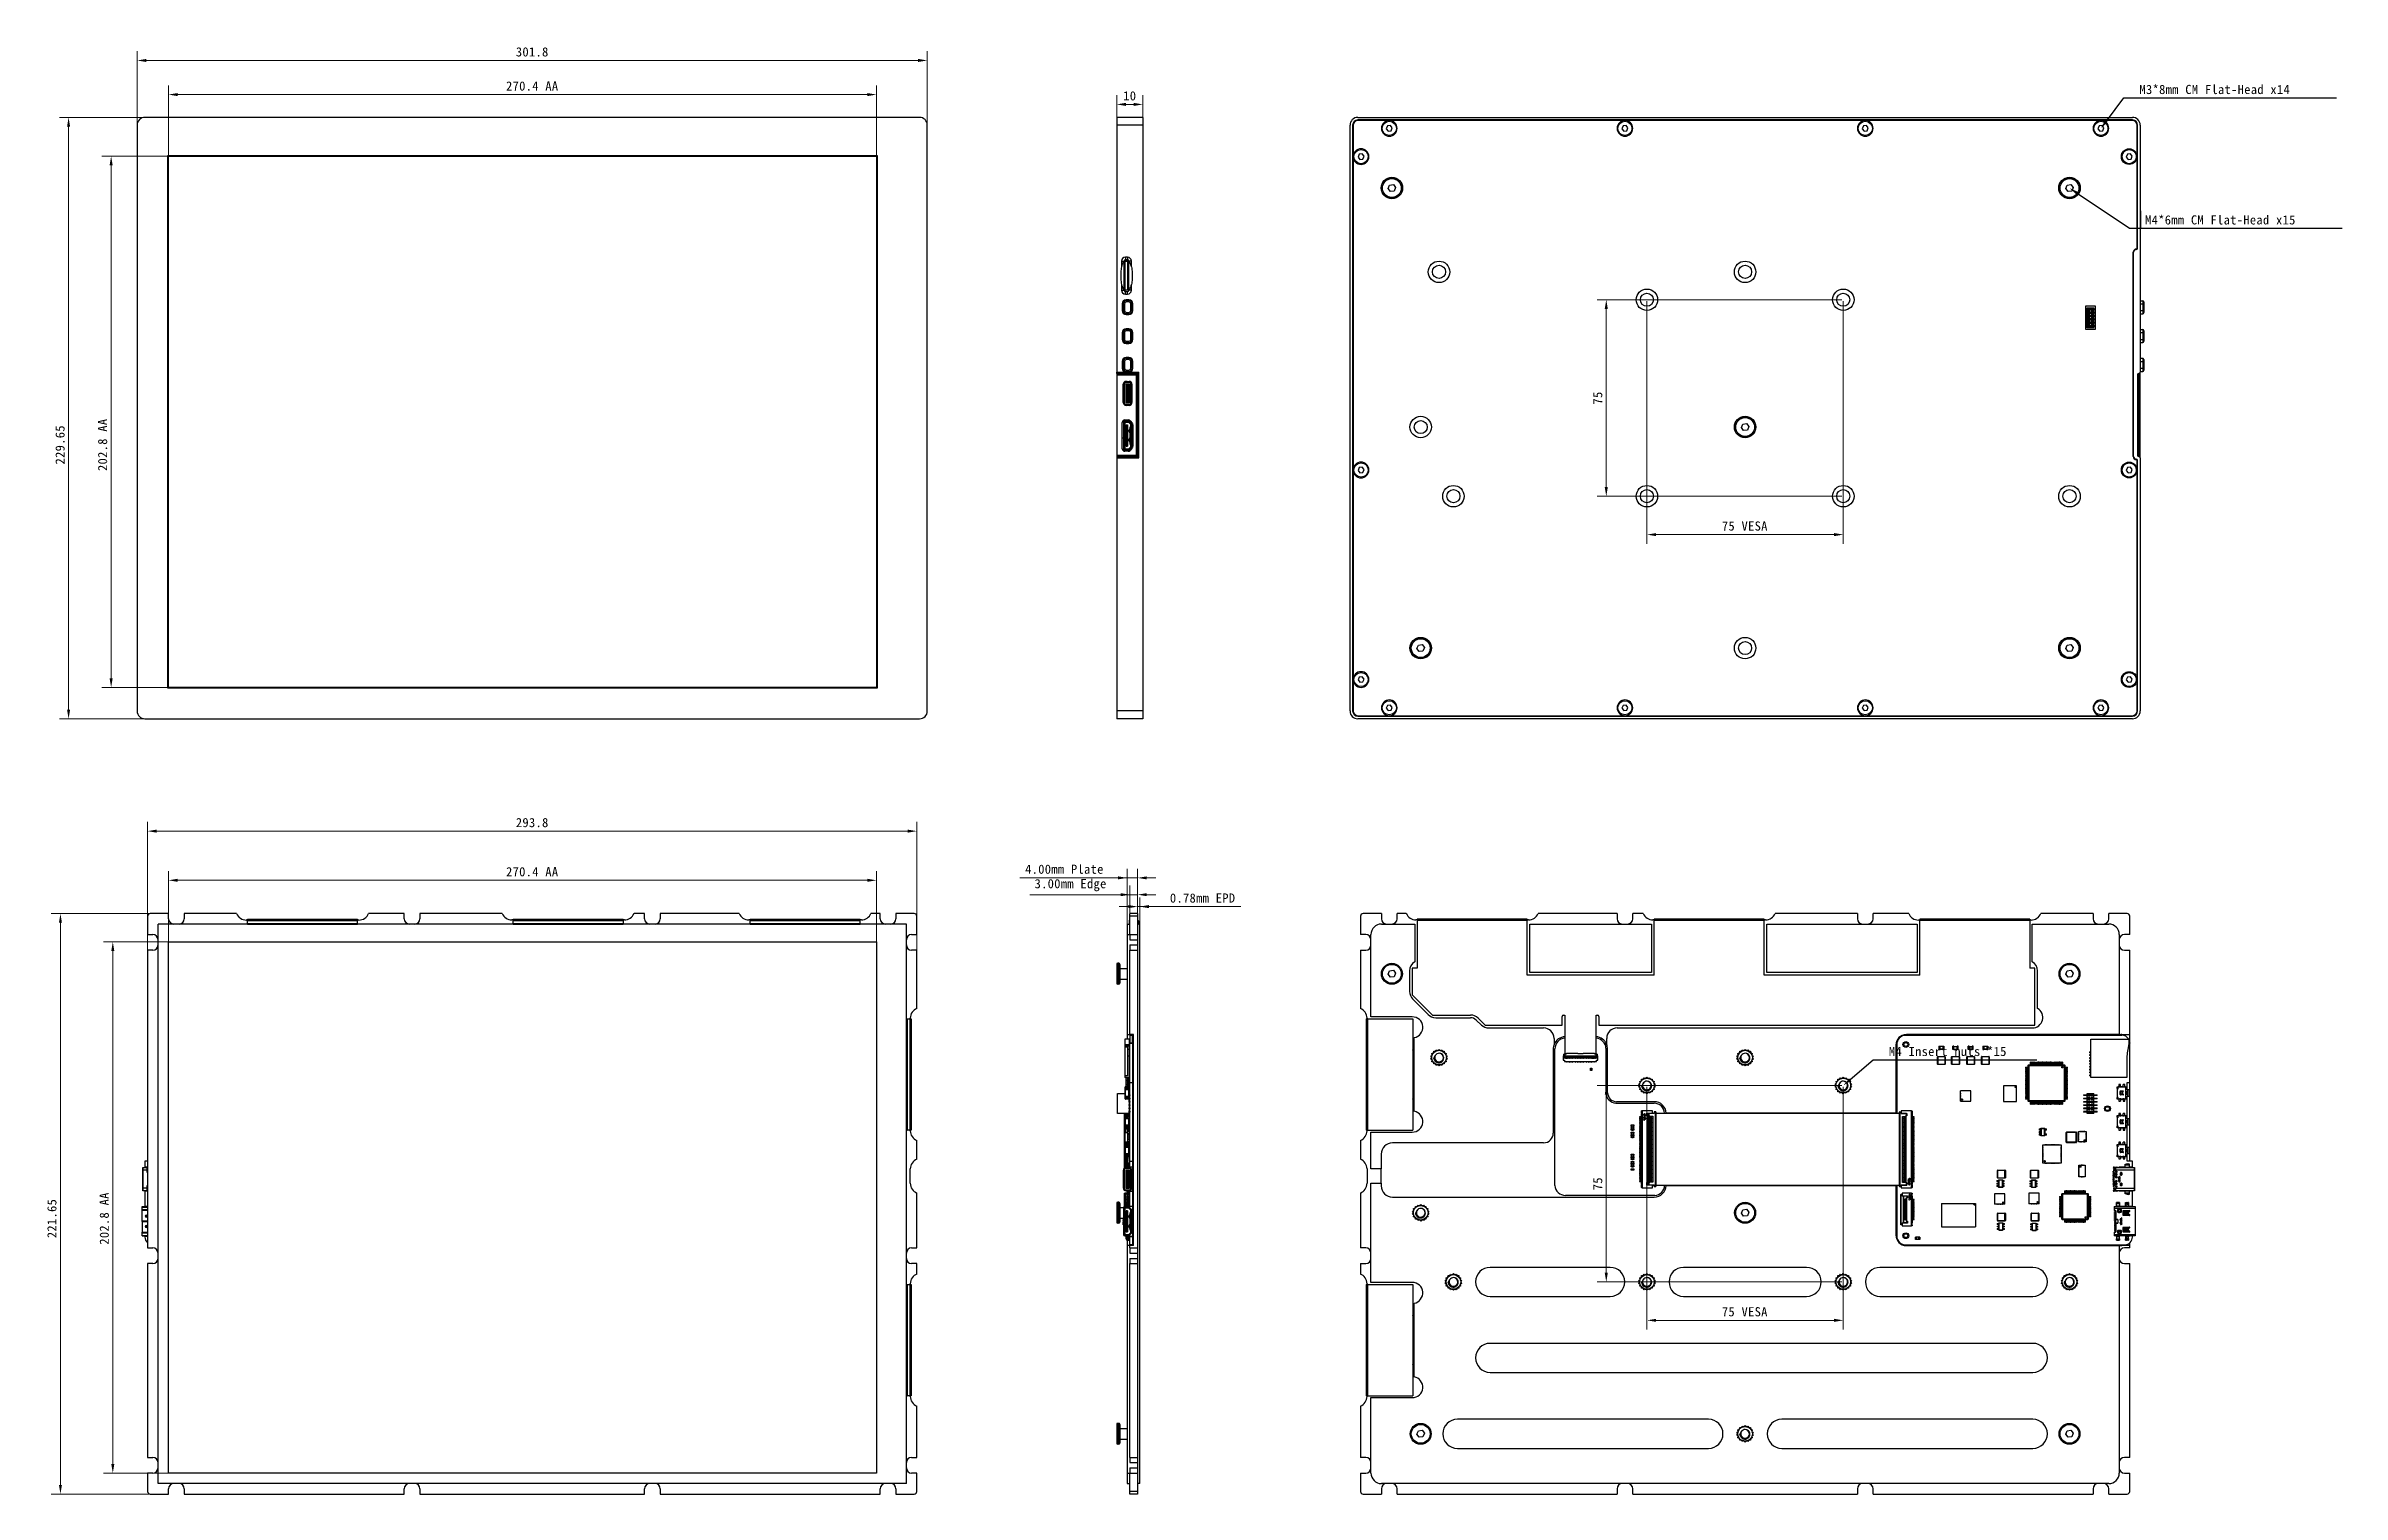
# Model space of a CAD drawing. Header units: millimetres. Extents: x -265 to 612, y -305 to 248.
import ezdxf
from ezdxf import colors
from ezdxf.entities.mleader import LeaderData, LeaderLine
from ezdxf.math import Vec2, Vec3

# ---------------------------------------------------------------- set-up
doc = ezdxf.new("R2010")
doc.units = ezdxf.units.MM
doc.header["$MEASUREMENT"] = 0
doc.layers.add('图层0000', color=7, linetype='Continuous', lineweight=25)
doc.dimstyles.new('线性样式 (GB)', dxfattribs={"dimtxt": 3.5, "dimasz": 3.5, "dimexe": 3.5, "dimexo": 0.5, "dimgap": 1.5, "dimtad": 1, "dimdsep": 46, "dimcen": -2.127267, "dimclrd": 7, "dimclre": 7, "dimclrt": 256, "dimadec": 0, "dimazin": 0, "dimtfac": 0.7, "dimtmove": 0, "dimatfit": 1, "dimfxl": 1, "dimfrac": 2, "dimtolj": 1, "dimtzin": 0, "dimlwd": 18, "dimlwe": 18, "dimarcsym": 0})

msp = doc.modelspace()

# ---------------------------------------------------------------- texts
at = {"layer": '图层0000', "linetype": 'Continuous', "lineweight": -3, "char_height": 3.5, "attachment_point": 7, "bg_fill": 2}
for s, insert in [('\\pxsm1.2;\\T1.05000001192093;\\W1;\\FSimSun;M3*8mm CM Flat-Head x14', (534.135, 229.232)), ('\\pxsm1.2;\\T1.05000001192093;\\W1;\\FSimSun;M4*6mm CM Flat-Head x15', (536.288, 179.435)), ('\\pxsm1.2;\\T1.05000001192093;\\W1;\\FSimSun;M4 Insert nuts *15', (438.43, -138.061))]:
    msp.add_mtext(s, dxfattribs=dict(at, insert=insert))

# ---------------------------------------------------------------- blocks, each defined once
blk = doc.blocks.new('*D2')
at = {"layer": 'Defpoints', "color": 0}
for p in [(71.18, 242.12), (-230.62, 214.83), (71.18, 212.54)]:
    blk.add_point(p, dxfattribs=at)
at = {"layer": '图层0000', "color": 7, "linetype": 'Continuous', "lineweight": 18}
for p, q in [((-230.62, 215.33), (-230.62, 245.62)), ((71.18, 213.04), (71.18, 245.62)), ((-227.12, 242.12), (67.68, 242.12))]:
    blk.add_line(p, q, dxfattribs=at)
at = {"layer": '图层0000', "color": 7}
for points in [[(-227.12, 242.7), (-227.12, 241.53), (-230.62, 242.12)], [(67.68, 241.53), (67.68, 242.7), (71.18, 242.12)]]:
    blk.add_solid(points, dxfattribs=at)
at = {"layer": '图层0000', "lineweight": -3, "insert": (-79.72, 245.37), "char_height": 3.5, "attachment_point": 5}
blk.add_mtext('\\A1;\\T1.05000001192093;\\W1;\\FSimSun;301.8', dxfattribs=at)
blk = doc.blocks.new('*D3')
at = {"layer": 'Defpoints', "color": 0}
for p in [(51.78, 229.09), (-218.62, 203.68), (51.78, 200.41)]:
    blk.add_point(p, dxfattribs=at)
at = {"layer": '图层0000', "color": 7, "linetype": 'Continuous', "lineweight": 18}
for p, q in [((-218.62, 204.18), (-218.62, 232.59)), ((-215.12, 229.09), (48.28, 229.09)), ((51.78, 200.91), (51.78, 232.59))]:
    blk.add_line(p, q, dxfattribs=at)
at = {"layer": '图层0000', "color": 7}
for points in [[(-215.12, 229.67), (-215.12, 228.51), (-218.62, 229.09)], [(48.28, 228.51), (48.28, 229.67), (51.78, 229.09)]]:
    blk.add_solid(points, dxfattribs=at)
at = {"layer": '图层0000', "lineweight": -3, "insert": (-79.72, 232.34), "char_height": 3.5, "attachment_point": 5}
blk.add_mtext('\\A1;\\T1.05000001192093;\\W1;\\FSimSun;270.4 AA', dxfattribs=at)
blk = doc.blocks.new('*D4')
at = {"layer": 'Defpoints', "color": 0}
for p in [(-217.42, 205.55), (-240.55, 2.75), (-217.03, 2.75)]:
    blk.add_point(p, dxfattribs=at)
at = {"layer": '图层0000', "color": 7, "linetype": 'Continuous', "lineweight": 18}
for p, q in [((-217.92, 205.55), (-244.05, 205.55)), ((-240.55, 202.05), (-240.55, 6.25)), ((-217.53, 2.75), (-244.05, 2.75))]:
    blk.add_line(p, q, dxfattribs=at)
at = {"layer": '图层0000', "color": 7}
for points in [[(-239.96, 202.05), (-241.13, 202.05), (-240.55, 205.55)], [(-241.13, 6.25), (-239.96, 6.25), (-240.55, 2.75)]]:
    blk.add_solid(points, dxfattribs=at)
at = {"layer": '图层0000', "lineweight": -3, "insert": (-243.8, 95.37), "char_height": 3.5, "attachment_point": 5, "rotation": 90}
blk.add_mtext('\\A1;\\T1.05000001192093;\\W1;\\FSimSun;202.8 AA', dxfattribs=at)
blk = doc.blocks.new('*D5')
at = {"layer": 'Defpoints', "color": 0}
for p in [(-223.22, 220.4), (-256.8, -9.25), (-218.4, -9.25)]:
    blk.add_point(p, dxfattribs=at)
at = {"layer": '图层0000', "color": 7, "linetype": 'Continuous', "lineweight": 18}
for p, q in [((-223.72, 220.4), (-260.3, 220.4)), ((-256.8, 216.9), (-256.8, -5.75)), ((-218.9, -9.25), (-260.3, -9.25))]:
    blk.add_line(p, q, dxfattribs=at)
at = {"layer": '图层0000', "color": 7}
for points in [[(-256.22, 216.9), (-257.38, 216.9), (-256.8, 220.4)], [(-257.38, -5.75), (-256.22, -5.75), (-256.8, -9.25)]]:
    blk.add_solid(points, dxfattribs=at)
at = {"layer": '图层0000', "lineweight": -3, "insert": (-260.05, 95.37), "char_height": 3.5, "attachment_point": 5, "rotation": 90}
blk.add_mtext('\\A1;\\T1.05000001192093;\\W1;\\FSimSun;229.65', dxfattribs=at)
blk = doc.blocks.new('*D6')
at = {"layer": 'Defpoints', "color": 0}
for p in [(153.5, 225.34), (143.5, 214.55), (153.5, 214.9)]:
    blk.add_point(p, dxfattribs=at)
at = {"layer": '图层0000', "color": 7, "linetype": 'Continuous', "lineweight": 18}
for p, q in [((143.5, 215.05), (143.5, 228.84)), ((153.5, 215.4), (153.5, 228.84)), ((147, 225.34), (150, 225.34))]:
    blk.add_line(p, q, dxfattribs=at)
at = {"layer": '图层0000', "color": 7}
for points in [[(147, 225.92), (147, 224.76), (143.5, 225.34)], [(150, 224.76), (150, 225.92), (153.5, 225.34)]]:
    blk.add_solid(points, dxfattribs=at)
at = {"layer": '图层0000', "lineweight": -3, "insert": (148.5, 228.59), "char_height": 3.5, "attachment_point": 5}
blk.add_mtext('\\A1;\\T1.05000001192093;\\W1;\\FSimSun;10', dxfattribs=at)
blk = doc.blocks.new('*D7')
at = {"layer": 'Defpoints', "color": 0}
for p in [(346.01, 150.75), (421.01, 150.75), (421.01, 61.08)]:
    blk.add_point(p, dxfattribs=at)
at = {"layer": '图层0000', "color": 7, "linetype": 'Continuous', "lineweight": 18}
for p, q in [((346.01, 150.25), (346.01, 57.58)), ((421.01, 150.25), (421.01, 57.58)), ((349.51, 61.08), (417.51, 61.08))]:
    blk.add_line(p, q, dxfattribs=at)
at = {"layer": '图层0000', "color": 7}
for points in [[(349.51, 61.66), (349.51, 60.5), (346.01, 61.08)], [(417.51, 60.5), (417.51, 61.66), (421.01, 61.08)]]:
    blk.add_solid(points, dxfattribs=at)
at = {"layer": '图层0000', "lineweight": -3, "insert": (383.4, 64.33), "char_height": 3.5, "attachment_point": 5}
blk.add_mtext('\\A1;\\T1.05000001192093;\\W1;\\FSimSun;75 VESA', dxfattribs=at)
blk = doc.blocks.new('*D8')
at = {"layer": 'Defpoints', "color": 0}
for p in [(421.01, 150.75), (330.49, 75.75), (421.01, 75.75)]:
    blk.add_point(p, dxfattribs=at)
at = {"layer": '图层0000', "color": 7, "linetype": 'Continuous', "lineweight": 18}
for p, q in [((420.51, 150.75), (326.99, 150.75)), ((330.49, 147.25), (330.49, 79.25)), ((420.51, 75.75), (326.99, 75.75))]:
    blk.add_line(p, q, dxfattribs=at)
at = {"layer": '图层0000', "color": 7}
for points in [[(331.08, 147.25), (329.91, 147.25), (330.49, 150.75)], [(329.91, 79.25), (331.08, 79.25), (330.49, 75.75)]]:
    blk.add_solid(points, dxfattribs=at)
at = {"layer": '图层0000', "lineweight": -3, "insert": (327.24, 113.25), "char_height": 3.5, "attachment_point": 5, "rotation": 90}
blk.add_mtext('\\A1;\\T1.05000001192093;\\W1;\\FSimSun;75', dxfattribs=at)
blk = doc.blocks.new('*D9')
at = {"layer": 'Defpoints', "color": 0}
for p in [(51.78, -70.91), (-218.62, -96.32), (51.78, -99.59)]:
    blk.add_point(p, dxfattribs=at)
at = {"layer": '图层0000', "color": 7, "linetype": 'Continuous', "lineweight": 18}
for p, q in [((-218.62, -95.82), (-218.62, -67.41)), ((51.78, -99.09), (51.78, -67.41)), ((-215.12, -70.91), (48.28, -70.91))]:
    blk.add_line(p, q, dxfattribs=at)
at = {"layer": '图层0000', "color": 7}
for points in [[(-215.12, -70.33), (-215.12, -71.49), (-218.62, -70.91)], [(48.28, -71.49), (48.28, -70.33), (51.78, -70.91)]]:
    blk.add_solid(points, dxfattribs=at)
at = {"layer": '图层0000', "lineweight": -3, "insert": (-79.72, -67.66), "char_height": 3.5, "attachment_point": 5}
blk.add_mtext('\\A1;\\T1.05000001192093;\\W1;\\FSimSun;270.4 AA', dxfattribs=at)
blk = doc.blocks.new('*D10')
at = {"layer": 'Defpoints', "color": 0}
for p in [(-217.42, -94.45), (-239.91, -297.25), (-217.03, -297.25)]:
    blk.add_point(p, dxfattribs=at)
at = {"layer": '图层0000', "color": 7, "linetype": 'Continuous', "lineweight": 18}
for p, q in [((-217.92, -94.45), (-243.41, -94.45)), ((-239.91, -97.95), (-239.91, -293.75)), ((-217.53, -297.25), (-243.41, -297.25))]:
    blk.add_line(p, q, dxfattribs=at)
at = {"layer": '图层0000', "color": 7}
for points in [[(-239.33, -97.95), (-240.5, -97.95), (-239.91, -94.45)], [(-240.5, -293.75), (-239.33, -293.75), (-239.91, -297.25)]]:
    blk.add_solid(points, dxfattribs=at)
at = {"layer": '图层0000', "lineweight": -3, "insert": (-243.16, -200.04), "char_height": 3.5, "attachment_point": 5, "rotation": 90}
blk.add_mtext('\\A1;\\T1.05000001192093;\\W1;\\FSimSun;202.8 AA', dxfattribs=at)
blk = doc.blocks.new('*D11')
at = {"layer": 'Defpoints', "color": 0}
for p in [(346.01, -149.25), (421.01, -149.25), (421.01, -238.92)]:
    blk.add_point(p, dxfattribs=at)
at = {"layer": '图层0000', "color": 7, "linetype": 'Continuous', "lineweight": 18}
for p, q in [((346.01, -149.75), (346.01, -242.42)), ((421.01, -149.75), (421.01, -242.42)), ((349.51, -238.92), (417.51, -238.92))]:
    blk.add_line(p, q, dxfattribs=at)
at = {"layer": '图层0000', "color": 7}
for points in [[(349.51, -238.34), (349.51, -239.5), (346.01, -238.92)], [(417.51, -239.5), (417.51, -238.34), (421.01, -238.92)]]:
    blk.add_solid(points, dxfattribs=at)
at = {"layer": '图层0000', "lineweight": -3, "insert": (383.4, -235.67), "char_height": 3.5, "attachment_point": 5}
blk.add_mtext('\\A1;\\T1.05000001192093;\\W1;\\FSimSun;75 VESA', dxfattribs=at)
blk = doc.blocks.new('*D12')
at = {"layer": 'Defpoints', "color": 0}
for p in [(421.01, -149.25), (330.49, -224.25), (421.01, -224.25)]:
    blk.add_point(p, dxfattribs=at)
at = {"layer": '图层0000', "color": 7, "linetype": 'Continuous', "lineweight": 18}
for p, q in [((420.51, -149.25), (326.99, -149.25)), ((330.49, -152.75), (330.49, -220.75)), ((420.51, -224.25), (326.99, -224.25))]:
    blk.add_line(p, q, dxfattribs=at)
at = {"layer": '图层0000', "color": 7}
for points in [[(331.08, -152.75), (329.91, -152.75), (330.49, -149.25)], [(329.91, -220.75), (331.08, -220.75), (330.49, -224.25)]]:
    blk.add_solid(points, dxfattribs=at)
at = {"layer": '图层0000', "lineweight": -3, "insert": (327.24, -186.75), "char_height": 3.5, "attachment_point": 5, "rotation": 90}
blk.add_mtext('\\A1;\\T1.05000001192093;\\W1;\\FSimSun;75', dxfattribs=at)
blk = doc.blocks.new('*D13')
at = {"layer": 'Defpoints', "color": 0}
for p in [(-222.12, -83.6), (-259.91, -305.25), (-222.12, -305.25)]:
    blk.add_point(p, dxfattribs=at)
at = {"layer": '图层0000', "color": 7, "linetype": 'Continuous', "lineweight": 18}
for p, q in [((-222.62, -83.6), (-263.41, -83.6)), ((-259.91, -87.1), (-259.91, -301.75)), ((-222.62, -305.25), (-263.41, -305.25))]:
    blk.add_line(p, q, dxfattribs=at)
at = {"layer": '图层0000', "color": 7}
for points in [[(-259.33, -87.1), (-260.49, -87.1), (-259.91, -83.6)], [(-260.49, -301.75), (-259.33, -301.75), (-259.91, -305.25)]]:
    blk.add_solid(points, dxfattribs=at)
at = {"layer": '图层0000', "lineweight": -3, "insert": (-263.16, -200.04), "char_height": 3.5, "attachment_point": 5, "rotation": 90}
blk.add_mtext('\\A1;\\T1.05000001192093;\\W1;\\FSimSun;221.65', dxfattribs=at)
blk = doc.blocks.new('*D14')
at = {"layer": 'Defpoints', "color": 0}
for p in [(67.18, -52.14), (-226.62, -109.76), (67.18, -108.72)]:
    blk.add_point(p, dxfattribs=at)
at = {"layer": '图层0000', "color": 7, "linetype": 'Continuous', "lineweight": 18}
for p, q in [((-226.62, -109.26), (-226.62, -48.64)), ((-223.12, -52.14), (63.68, -52.14)), ((67.18, -108.22), (67.18, -48.64))]:
    blk.add_line(p, q, dxfattribs=at)
at = {"layer": '图层0000', "color": 7}
for points in [[(-223.12, -51.55), (-223.12, -52.72), (-226.62, -52.14)], [(63.68, -52.72), (63.68, -51.55), (67.18, -52.14)]]:
    blk.add_solid(points, dxfattribs=at)
at = {"layer": '图层0000', "lineweight": -3, "insert": (-79.72, -48.89), "char_height": 3.5, "attachment_point": 5}
blk.add_mtext('\\A1;\\T1.05000001192093;\\W1;\\FSimSun;293.8', dxfattribs=at)
blk = doc.blocks.new('*D15')
at = {"layer": 'Defpoints', "color": 0}
for p in [(151.5, -80.95), (151.5, -88.68), (152.28, -88.47)]:
    blk.add_point(p, dxfattribs=at)
at = {"layer": '图层0000', "color": 7, "linetype": 'Continuous', "lineweight": 18}
for p, q in [((151.5, -88.18), (151.5, -77.45)), ((152.28, -87.97), (152.28, -77.45)), ((148, -80.95), (144.5, -80.95)), ((152.28, -80.95), (151.5, -80.95)), ((152.28, -80.95), (190.88, -80.95)), ((155.78, -80.95), (159.28, -80.95))]:
    blk.add_line(p, q, dxfattribs=at)
at = {"layer": '图层0000', "color": 7}
for points in [[(148, -81.54), (148, -80.37), (151.5, -80.95)], [(155.78, -80.37), (155.78, -81.54), (152.28, -80.95)]]:
    blk.add_solid(points, dxfattribs=at)
at = {"layer": '图层0000', "lineweight": -3, "insert": (175.08, -77.7), "char_height": 3.5, "attachment_point": 5}
blk.add_mtext('\\A1;\\T1.05000001192093;\\W1;\\FSimSun; 0.78mm EPD', dxfattribs=at)
blk = doc.blocks.new('*D16')
at = {"layer": 'Defpoints', "color": 0}
for p in [(147.5, -69.98), (147.5, -89.81), (151.5, -88.9)]:
    blk.add_point(p, dxfattribs=at)
at = {"layer": '图层0000', "color": 7, "linetype": 'Continuous', "lineweight": 18}
for p, q in [((147.5, -69.98), (106.56, -69.98)), ((144, -69.98), (140.5, -69.98)), ((147.5, -89.31), (147.5, -66.48)), ((151.5, -69.98), (147.5, -69.98)), ((151.5, -88.4), (151.5, -66.48)), ((155, -69.98), (158.5, -69.98))]:
    blk.add_line(p, q, dxfattribs=at)
at = {"layer": '图层0000', "color": 7}
for points in [[(144, -70.56), (144, -69.4), (147.5, -69.98)], [(155, -69.4), (155, -70.56), (151.5, -69.98)]]:
    blk.add_solid(points, dxfattribs=at)
at = {"layer": '图层0000', "lineweight": -3, "insert": (123.53, -66.69), "char_height": 3.5, "attachment_point": 5}
blk.add_mtext('\\A1;\\T1.05000001192093;\\W1;\\FSimSun;4.00mm Plate', dxfattribs=at)
blk = doc.blocks.new('*D17')
at = {"layer": 'Defpoints', "color": 0}
for p in [(151.5, -76.4), (148.5, -83.89), (151.5, -83.89)]:
    blk.add_point(p, dxfattribs=at)
at = {"layer": '图层0000', "color": 7, "linetype": 'Continuous', "lineweight": 18}
for p, q in [((148.5, -76.4), (110.31, -76.4)), ((145, -76.4), (141.5, -76.4)), ((148.5, -83.39), (148.5, -72.9)), ((148.5, -76.4), (151.5, -76.4)), ((151.5, -83.39), (151.5, -72.9)), ((155, -76.4), (158.5, -76.4))]:
    blk.add_line(p, q, dxfattribs=at)
at = {"layer": '图层0000', "color": 7}
for points in [[(145, -76.98), (145, -75.81), (148.5, -76.4)], [(155, -75.81), (155, -76.98), (151.5, -76.4)]]:
    blk.add_solid(points, dxfattribs=at)
at = {"layer": '图层0000', "lineweight": -3, "insert": (125.9, -72.77), "char_height": 3.5, "attachment_point": 5}
blk.add_mtext('\\A1;\\T1.05000001192093;\\W1;\\FSimSun;3.00mm Edge', dxfattribs=at)

# ---------------------------------------------------------------- dimensions: what is measured, and where the dimension line sits
at = {"layer": '图层0000', "color": 7, "linetype": 'Continuous', "lineweight": -3}
for base, p1, p2, text, override, picture, middle in [((71.177, 242.116), (-230.623, 214.833), (71.177, 212.544), '\\T1.05000001192093;\\W1;\\FSimSun;<>', {"dimscale": 1, "dimtxt": 3.5, "dimasz": 3.5, "dimexe": 3.5, "dimexo": 0.5, "dimgap": 1.5, "dimtad": 1, "dimtih": 0, "dimtoh": 0, "dimdec": 2, "dimlfac": 1, "dimrnd": 0, "dimzin": 8, "dimdsep": 46, "dimlunit": 2, "dimpost": '<>', "dimtxsty": 'Standard', "dimsah": 0, "dimtsz": 0, "dimcen": -2.127267, "dimdle": 0, "dimse1": 0, "dimse2": 0, "dimsd1": 0, "dimsd2": 0, "dimclrd": 7, "dimclre": 7, "dimclrt": 256, "dimaunit": 0, "dimadec": 0, "dimazin": 2, "dimtol": 0, "dimlim": 0, "dimtp": 0, "dimtm": 0, "dimtfac": 0.7, "dimtdec": 2, "dimtix": 0, "dimtofl": 1, "dimtmove": 0, "dimatfit": 1, "dimfrac": 2, "dimtzin": 0, "dimlwd": 18, "dimlwe": 18}, '*D2', (-79.723, 242.116)), ((51.777, 229.089), (-218.623, 203.679), (51.777, 200.409), '\\T1.05000001192093;\\W1;\\FSimSun;<> AA', {"dimscale": 1, "dimtxt": 3.5, "dimasz": 3.5, "dimexe": 3.5, "dimexo": 0.5, "dimgap": 1.5, "dimtad": 1, "dimtih": 0, "dimtoh": 0, "dimdec": 2, "dimlfac": 1, "dimrnd": 0, "dimzin": 8, "dimdsep": 46, "dimlunit": 2, "dimpost": '<>', "dimtxsty": 'Standard', "dimsah": 0, "dimtsz": 0, "dimcen": -2.127267, "dimdle": 0, "dimse1": 0, "dimse2": 0, "dimsd1": 0, "dimsd2": 0, "dimclrd": 7, "dimclre": 7, "dimclrt": 256, "dimaunit": 0, "dimadec": 0, "dimazin": 2, "dimtol": 0, "dimlim": 0, "dimtp": 0, "dimtm": 0, "dimtfac": 0.7, "dimtdec": 2, "dimtix": 0, "dimtofl": 1, "dimtmove": 0, "dimatfit": 1, "dimfrac": 2, "dimtzin": 0, "dimlwd": 18, "dimlwe": 18}, '*D3', (-79.723, 229.089)), ((153.5, 225.339), (143.5, 214.552), (153.5, 214.897), '\\T1.05000001192093;\\W1;\\FSimSun;<>', {"dimscale": 1, "dimtxt": 3.5, "dimasz": 3.5, "dimexe": 3.5, "dimexo": 0.5, "dimgap": 1.5, "dimtad": 1, "dimtih": 0, "dimtoh": 0, "dimdec": 2, "dimlfac": 1, "dimrnd": 0, "dimzin": 8, "dimdsep": 46, "dimlunit": 2, "dimpost": '<>', "dimtxsty": 'Standard', "dimsah": 0, "dimtsz": 0, "dimcen": -2.127267, "dimdle": 0, "dimse1": 0, "dimse2": 0, "dimsd1": 0, "dimsd2": 0, "dimclrd": 7, "dimclre": 7, "dimclrt": 256, "dimaunit": 0, "dimadec": 0, "dimazin": 2, "dimtol": 0, "dimlim": 0, "dimtp": 0, "dimtm": 0, "dimtfac": 0.7, "dimtdec": 2, "dimtix": 0, "dimtofl": 1, "dimtmove": 0, "dimatfit": 1, "dimfrac": 2, "dimtzin": 0, "dimlwd": 18, "dimlwe": 18}, '*D6', (148.5, 225.339)), ((421.014, 61.081), (346.014, 150.75), (421.014, 150.75), '\\T1.05000001192093;\\W1;\\FSimSun;<> VESA', {"dimscale": 1, "dimtxt": 3.5, "dimasz": 3.5, "dimexe": 3.5, "dimexo": 0.5, "dimgap": 1.5, "dimtad": 1, "dimtih": 0, "dimtoh": 0, "dimdec": 2, "dimlfac": 1, "dimrnd": 0, "dimzin": 8, "dimdsep": 46, "dimlunit": 2, "dimpost": '<>', "dimtxsty": 'Standard', "dimsah": 0, "dimtsz": 0, "dimcen": -2.127267, "dimdle": 0, "dimse1": 0, "dimse2": 0, "dimsd1": 0, "dimsd2": 0, "dimclrd": 7, "dimclre": 7, "dimclrt": 256, "dimaunit": 0, "dimadec": 0, "dimazin": 2, "dimtol": 0, "dimlim": 0, "dimtp": 0, "dimtm": 0, "dimtfac": 0.7, "dimtdec": 2, "dimtix": 0, "dimtofl": 1, "dimtmove": 0, "dimatfit": 1, "dimfrac": 2, "dimtzin": 0, "dimlwd": 18, "dimlwe": 18}, '*D7', (383.398, 61.081)), ((67.177, -52.138), (-226.623, -109.762), (67.177, -108.716), '\\T1.05000001192093;\\W1;\\FSimSun;<>', {"dimscale": 1, "dimtxt": 3.5, "dimasz": 3.5, "dimexe": 3.5, "dimexo": 0.5, "dimgap": 1.5, "dimtad": 1, "dimtih": 0, "dimtoh": 0, "dimdec": 2, "dimlfac": 1, "dimrnd": 0, "dimzin": 8, "dimdsep": 46, "dimlunit": 2, "dimpost": '<>', "dimtxsty": 'Standard', "dimsah": 0, "dimtsz": 0, "dimcen": -2.127267, "dimdle": 0, "dimse1": 0, "dimse2": 0, "dimsd1": 0, "dimsd2": 0, "dimclrd": 7, "dimclre": 7, "dimclrt": 256, "dimaunit": 0, "dimadec": 0, "dimazin": 2, "dimtol": 0, "dimlim": 0, "dimtp": 0, "dimtm": 0, "dimtfac": 0.7, "dimtdec": 2, "dimtix": 0, "dimtofl": 1, "dimtmove": 0, "dimatfit": 1, "dimfrac": 2, "dimtzin": 0, "dimlwd": 18, "dimlwe": 18}, '*D14', (-79.723, -52.138)), ((51.777, -70.911), (-218.623, -96.321), (51.777, -99.591), '\\T1.05000001192093;\\W1;\\FSimSun;<> AA', {"dimscale": 1, "dimtxt": 3.5, "dimasz": 3.5, "dimexe": 3.5, "dimexo": 0.5, "dimgap": 1.5, "dimtad": 1, "dimtih": 0, "dimtoh": 0, "dimdec": 2, "dimlfac": 1, "dimrnd": 0, "dimzin": 8, "dimdsep": 46, "dimlunit": 2, "dimpost": '<>', "dimtxsty": 'Standard', "dimsah": 0, "dimtsz": 0, "dimcen": -2.127267, "dimdle": 0, "dimse1": 0, "dimse2": 0, "dimsd1": 0, "dimsd2": 0, "dimclrd": 7, "dimclre": 7, "dimclrt": 256, "dimaunit": 0, "dimadec": 0, "dimazin": 2, "dimtol": 0, "dimlim": 0, "dimtp": 0, "dimtm": 0, "dimtfac": 0.7, "dimtdec": 2, "dimtix": 0, "dimtofl": 1, "dimtmove": 0, "dimatfit": 1, "dimfrac": 2, "dimtzin": 0, "dimlwd": 18, "dimlwe": 18}, '*D9', (-79.723, -70.911)), ((151.5, -76.396), (148.5, -83.893), (151.5, -83.893), '\\T1.05000001192093;\\W1;\\FSimSun;3.00mm Edge', {"dimscale": 1, "dimtxt": 3.5, "dimasz": 3.5, "dimexe": 3.5, "dimexo": 0.5, "dimgap": 1.5, "dimtad": 1, "dimtih": 0, "dimtoh": 0, "dimdec": 2, "dimlfac": 1, "dimrnd": 0, "dimzin": 8, "dimdsep": 46, "dimlunit": 2, "dimtxsty": 'Standard', "dimsah": 0, "dimtsz": 0, "dimcen": -2.127267, "dimdle": 0, "dimse1": 0, "dimse2": 0, "dimsd1": 0, "dimsd2": 0, "dimclrd": 7, "dimclre": 7, "dimclrt": 256, "dimaunit": 0, "dimadec": 0, "dimazin": 2, "dimtol": 0, "dimlim": 0, "dimtp": 0, "dimtm": 0, "dimtfac": 0.7, "dimtdec": 2, "dimtix": 0, "dimtofl": 1, "dimtmove": 0, "dimatfit": 1, "dimfrac": 2, "dimtzin": 0, "dimlwd": 18, "dimlwe": 18}, '*D17', (125.905, -76.396)), ((421.014, -238.919), (346.014, -149.25), (421.014, -149.25), '\\T1.05000001192093;\\W1;\\FSimSun;<> VESA', {"dimscale": 1, "dimtxt": 3.5, "dimasz": 3.5, "dimexe": 3.5, "dimexo": 0.5, "dimgap": 1.5, "dimtad": 1, "dimtih": 0, "dimtoh": 0, "dimdec": 2, "dimlfac": 1, "dimrnd": 0, "dimzin": 8, "dimdsep": 46, "dimlunit": 2, "dimpost": '<>', "dimtxsty": 'Standard', "dimsah": 0, "dimtsz": 0, "dimcen": -2.127267, "dimdle": 0, "dimse1": 0, "dimse2": 0, "dimsd1": 0, "dimsd2": 0, "dimclrd": 7, "dimclre": 7, "dimclrt": 256, "dimaunit": 0, "dimadec": 0, "dimazin": 2, "dimtol": 0, "dimlim": 0, "dimtp": 0, "dimtm": 0, "dimtfac": 0.7, "dimtdec": 2, "dimtix": 0, "dimtofl": 1, "dimtmove": 0, "dimatfit": 1, "dimfrac": 2, "dimtzin": 0, "dimlwd": 18, "dimlwe": 18}, '*D11', (383.398, -238.919))]:
    dim = msp.add_linear_dim(base=base, p1=p1, p2=p2, text=text, dimstyle='线性样式 (GB)', override=override, dxfattribs=at)
    dim.commit()
    dim.dimension.update_dxf_attribs({"geometry": picture, "text_midpoint": middle, "dimtype": 160})
for base, p1, p2, angle, text, override, picture, middle in [((-256.8, -9.25), (-223.225, 220.4), (-218.404, -9.25), 270, '\\T1.05000001192093;\\W1;\\FSimSun;<>', {"dimscale": 1, "dimtxt": 3.5, "dimasz": 3.5, "dimexe": 3.5, "dimexo": 0.5, "dimgap": 1.5, "dimtad": 1, "dimtih": 0, "dimtoh": 0, "dimdec": 2, "dimlfac": 1, "dimrnd": 0, "dimzin": 8, "dimdsep": 46, "dimlunit": 2, "dimpost": '<>', "dimtxsty": 'Standard', "dimsah": 0, "dimtsz": 0, "dimcen": -2.127267, "dimdle": 0, "dimse1": 0, "dimse2": 0, "dimsd1": 0, "dimsd2": 0, "dimclrd": 7, "dimclre": 7, "dimclrt": 256, "dimaunit": 0, "dimadec": 0, "dimazin": 2, "dimtol": 0, "dimlim": 0, "dimtp": 0, "dimtm": 0, "dimtfac": 0.7, "dimtdec": 2, "dimtix": 0, "dimtofl": 1, "dimtmove": 0, "dimatfit": 1, "dimfrac": 2, "dimtzin": 0, "dimlwd": 18, "dimlwe": 18}, '*D5', (-256.8, 95.374)), ((-240.547, 2.75), (-217.419, 205.55), (-217.033, 2.75), 270, '\\T1.05000001192093;\\W1;\\FSimSun;<> AA', {"dimscale": 1, "dimtxt": 3.5, "dimasz": 3.5, "dimexe": 3.5, "dimexo": 0.5, "dimgap": 1.5, "dimtad": 1, "dimtih": 0, "dimtoh": 0, "dimdec": 2, "dimlfac": 1, "dimrnd": 0, "dimzin": 8, "dimdsep": 46, "dimlunit": 2, "dimpost": '<>', "dimtxsty": 'Standard', "dimsah": 0, "dimtsz": 0, "dimcen": -2.127267, "dimdle": 0, "dimse1": 0, "dimse2": 0, "dimsd1": 0, "dimsd2": 0, "dimclrd": 7, "dimclre": 7, "dimclrt": 256, "dimaunit": 0, "dimadec": 0, "dimazin": 2, "dimtol": 0, "dimlim": 0, "dimtp": 0, "dimtm": 0, "dimtfac": 0.7, "dimtdec": 2, "dimtix": 0, "dimtofl": 1, "dimtmove": 0, "dimatfit": 1, "dimfrac": 2, "dimtzin": 0, "dimlwd": 18, "dimlwe": 18}, '*D4', (-240.547, 95.374)), ((330.494, 75.75), (421.014, 150.75), (421.014, 75.75), 270, '\\T1.05000001192093;\\W1;\\FSimSun;<>', {"dimscale": 1, "dimtxt": 3.5, "dimasz": 3.5, "dimexe": 3.5, "dimexo": 0.5, "dimgap": 1.5, "dimtad": 1, "dimtih": 0, "dimtoh": 0, "dimdec": 2, "dimlfac": 1, "dimrnd": 0, "dimzin": 8, "dimdsep": 46, "dimlunit": 2, "dimpost": '<>', "dimtxsty": 'Standard', "dimsah": 0, "dimtsz": 0, "dimcen": -2.127267, "dimdle": 0, "dimse1": 0, "dimse2": 0, "dimsd1": 0, "dimsd2": 0, "dimclrd": 7, "dimclre": 7, "dimclrt": 256, "dimaunit": 0, "dimadec": 0, "dimazin": 2, "dimtol": 0, "dimlim": 0, "dimtp": 0, "dimtm": 0, "dimtfac": 0.7, "dimtdec": 2, "dimtix": 0, "dimtofl": 1, "dimtmove": 0, "dimatfit": 1, "dimfrac": 2, "dimtzin": 0, "dimlwd": 18, "dimlwe": 18}, '*D8', (330.494, 113.25)), ((147.5, -69.979), (151.5, -88.904), (147.5, -89.806), 180, '\\T1.05000001192093;\\W1;\\FSimSun;4.00mm Plate', {"dimscale": 1, "dimtxt": 3.5, "dimasz": 3.5, "dimexe": 3.5, "dimexo": 0.5, "dimgap": 1.5, "dimtad": 1, "dimtih": 0, "dimtoh": 0, "dimdec": 2, "dimlfac": 1, "dimrnd": 0, "dimzin": 8, "dimdsep": 46, "dimlunit": 2, "dimtxsty": 'Standard', "dimsah": 0, "dimtsz": 0, "dimcen": -2.127267, "dimdle": 0, "dimse1": 0, "dimse2": 0, "dimsd1": 0, "dimsd2": 0, "dimclrd": 7, "dimclre": 7, "dimclrt": 256, "dimaunit": 0, "dimadec": 0, "dimazin": 2, "dimtol": 0, "dimlim": 0, "dimtp": 0, "dimtm": 0, "dimtfac": 0.7, "dimtdec": 2, "dimtix": 0, "dimtofl": 1, "dimtmove": 0, "dimatfit": 1, "dimfrac": 2, "dimtzin": 0, "dimlwd": 18, "dimlwe": 18}, '*D16', (123.531, -69.979)), ((151.5, -80.955), (152.28, -88.472), (151.5, -88.683), 180, '\\T1.05000001192093;\\W1;\\FSimSun; <> EPD', {"dimscale": 1, "dimtxt": 3.5, "dimasz": 3.5, "dimexe": 3.5, "dimexo": 0.5, "dimgap": 1.5, "dimtad": 1, "dimtih": 0, "dimtoh": 0, "dimdec": 2, "dimlfac": 1, "dimrnd": 0, "dimzin": 8, "dimdsep": 46, "dimlunit": 2, "dimpost": '<>mm', "dimtxsty": 'Standard', "dimsah": 0, "dimtsz": 0, "dimcen": -2.127267, "dimdle": 0, "dimse1": 0, "dimse2": 0, "dimsd1": 0, "dimsd2": 0, "dimclrd": 7, "dimclre": 7, "dimclrt": 256, "dimaunit": 0, "dimadec": 0, "dimazin": 2, "dimtol": 0, "dimlim": 0, "dimtp": 0, "dimtm": 0, "dimtfac": 0.7, "dimtdec": 2, "dimtix": 0, "dimtofl": 1, "dimtmove": 0, "dimatfit": 1, "dimfrac": 2, "dimtzin": 0, "dimlwd": 18, "dimlwe": 18}, '*D15', (175.082, -80.955)), ((-259.909, -305.25), (-222.123, -83.6), (-222.123, -305.25), 270, '\\T1.05000001192093;\\W1;\\FSimSun;<>', {"dimscale": 1, "dimtxt": 3.5, "dimasz": 3.5, "dimexe": 3.5, "dimexo": 0.5, "dimgap": 1.5, "dimtad": 1, "dimtih": 0, "dimtoh": 0, "dimdec": 2, "dimlfac": 1, "dimrnd": 0, "dimzin": 8, "dimdsep": 46, "dimlunit": 2, "dimpost": '<>', "dimtxsty": 'Standard', "dimsah": 0, "dimtsz": 0, "dimcen": -2.127267, "dimdle": 0, "dimse1": 0, "dimse2": 0, "dimsd1": 0, "dimsd2": 0, "dimclrd": 7, "dimclre": 7, "dimclrt": 256, "dimaunit": 0, "dimadec": 0, "dimazin": 2, "dimtol": 0, "dimlim": 0, "dimtp": 0, "dimtm": 0, "dimtfac": 0.7, "dimtdec": 2, "dimtix": 0, "dimtofl": 1, "dimtmove": 0, "dimatfit": 1, "dimfrac": 2, "dimtzin": 0, "dimlwd": 18, "dimlwe": 18}, '*D13', (-259.909, -200.041)), ((-239.913, -297.25), (-217.419, -94.45), (-217.033, -297.25), 270, '\\T1.05000001192093;\\W1;\\FSimSun;<> AA', {"dimscale": 1, "dimtxt": 3.5, "dimasz": 3.5, "dimexe": 3.5, "dimexo": 0.5, "dimgap": 1.5, "dimtad": 1, "dimtih": 0, "dimtoh": 0, "dimdec": 2, "dimlfac": 1, "dimrnd": 0, "dimzin": 8, "dimdsep": 46, "dimlunit": 2, "dimpost": '<>', "dimtxsty": 'Standard', "dimsah": 0, "dimtsz": 0, "dimcen": -2.127267, "dimdle": 0, "dimse1": 0, "dimse2": 0, "dimsd1": 0, "dimsd2": 0, "dimclrd": 7, "dimclre": 7, "dimclrt": 256, "dimaunit": 0, "dimadec": 0, "dimazin": 2, "dimtol": 0, "dimlim": 0, "dimtp": 0, "dimtm": 0, "dimtfac": 0.7, "dimtdec": 2, "dimtix": 0, "dimtofl": 1, "dimtmove": 0, "dimatfit": 1, "dimfrac": 2, "dimtzin": 0, "dimlwd": 18, "dimlwe": 18}, '*D10', (-239.913, -200.041)), ((330.494, -224.25), (421.014, -149.25), (421.014, -224.25), 270, '\\T1.05000001192093;\\W1;\\FSimSun;<>', {"dimscale": 1, "dimtxt": 3.5, "dimasz": 3.5, "dimexe": 3.5, "dimexo": 0.5, "dimgap": 1.5, "dimtad": 1, "dimtih": 0, "dimtoh": 0, "dimdec": 2, "dimlfac": 1, "dimrnd": 0, "dimzin": 8, "dimdsep": 46, "dimlunit": 2, "dimpost": '<>', "dimtxsty": 'Standard', "dimsah": 0, "dimtsz": 0, "dimcen": -2.127267, "dimdle": 0, "dimse1": 0, "dimse2": 0, "dimsd1": 0, "dimsd2": 0, "dimclrd": 7, "dimclre": 7, "dimclrt": 256, "dimaunit": 0, "dimadec": 0, "dimazin": 2, "dimtol": 0, "dimlim": 0, "dimtp": 0, "dimtm": 0, "dimtfac": 0.7, "dimtdec": 2, "dimtix": 0, "dimtofl": 1, "dimtmove": 0, "dimatfit": 1, "dimfrac": 2, "dimtzin": 0, "dimlwd": 18, "dimlwe": 18}, '*D12', (330.494, -186.75))]:
    dim = msp.add_linear_dim(base=base, p1=p1, p2=p2, angle=angle, text=text, dimstyle='线性样式 (GB)', override=override, dxfattribs=at)
    dim.commit()
    dim.dimension.update_dxf_attribs({"geometry": picture, "text_midpoint": middle, "dimtype": 160})

# ---------------------------------------------------------------- linework, layer by layer
at = {"layer": '图层0000', "color": 7, "linetype": 'Continuous', "lineweight": 25}
for p, q in [((68.177, 220.4), (-227.623, 220.4)), ((143.5, 220.4), (143.5, 217.4)), ((153.5, 220.4), (143.5, 220.4)), ((153.5, 220.4), (153.5, 217.4)), ((235.614, 220.4), (531.414, 220.4)), ((531.414, 219.4), (235.614, 219.4)), ((-230.623, 217.4), (-230.623, -6.25)), ((71.177, -6.25), (71.177, 217.4)), ((143.5, 217.4), (143.5, 123.1)), ((153.5, 217.4), (143.5, 217.4)), ((153.5, 217.4), (153.5, -6.25)), ((232.614, -6.25), (232.614, 217.4)), ((233.614, 217.4), (233.614, -6.25)), ((233.814, 217.4), (233.814, 205.4)), ((247.614, 219.2), (235.614, 219.2)), ((246.911, 217.116), (246.469, 216.049)), ((246.469, 216.049), (247.171, 215.133)), ((248.056, 217.266), (246.911, 217.116)), ((247.171, 215.133), (248.316, 215.283)), ((337.614, 219.2), (247.614, 219.2)), ((248.759, 216.35), (248.056, 217.266)), ((248.316, 215.283), (248.759, 216.35)), ((336.911, 217.116), (336.469, 216.049)), ((336.469, 216.049), (337.171, 215.133)), ((338.056, 217.266), (336.911, 217.116)), ((337.171, 215.133), (338.316, 215.283)), ((429.414, 219.2), (337.614, 219.2)), ((338.759, 216.35), (338.056, 217.266)), ((338.316, 215.283), (338.759, 216.35)), ((428.711, 217.116), (428.269, 216.049)), ((428.269, 216.049), (428.971, 215.133)), ((429.856, 217.266), (428.711, 217.116)), ((428.971, 215.133), (430.116, 215.283)), ((519.414, 219.2), (429.414, 219.2)), ((430.559, 216.35), (429.856, 217.266)), ((430.116, 215.283), (430.559, 216.35)), ((518.711, 217.116), (518.269, 216.049)), ((518.269, 216.049), (518.971, 215.133)), ((519.856, 217.266), (518.711, 217.116)), ((518.971, 215.133), (520.116, 215.283)), ((531.414, 219.2), (519.414, 219.2)), ((520.559, 216.35), (519.856, 217.266)), ((520.116, 215.283), (520.559, 216.35)), ((533.214, 205.4), (533.214, 217.4)), ((-218.923, 2.45), (-218.923, 205.85)), ((-218.923, 205.85), (52.077, 205.85)), ((-218.623, 2.75), (-218.623, 205.55)), ((-218.623, 205.55), (51.777, 205.55)), ((51.777, 205.55), (51.777, 2.75)), ((52.077, 205.85), (52.077, 2.45)), ((233.814, 205.4), (233.814, 85.75)), ((236.111, 206.316), (235.669, 205.249)), ((235.669, 205.249), (236.371, 204.333)), ((237.256, 206.466), (236.111, 206.316)), ((236.371, 204.333), (237.516, 204.483)), ((237.959, 205.55), (237.256, 206.466)), ((237.516, 204.483), (237.959, 205.55)), ((529.511, 206.316), (529.069, 205.249)), ((529.069, 205.249), (529.771, 204.333)), ((530.656, 206.466), (529.511, 206.316)), ((529.771, 204.333), (530.916, 204.483)), ((531.359, 205.55), (530.656, 206.466)), ((530.916, 204.483), (531.359, 205.55)), ((247.183, 193.212), (247.735, 194.545)), ((248.061, 192.066), (247.183, 193.212)), ((247.735, 194.545), (249.167, 194.733)), ((249.167, 194.733), (250.045, 193.587)), ((250.045, 193.587), (249.492, 192.254)), ((505.983, 193.212), (506.535, 194.545)), ((506.861, 192.066), (505.983, 193.212)), ((506.535, 194.545), (507.967, 194.733)), ((507.967, 194.733), (508.845, 193.587)), ((508.845, 193.587), (508.292, 192.254)), ((249.492, 192.254), (248.061, 192.066)), ((508.292, 192.254), (506.861, 192.066)), ((147.646, 166.998), (146.846, 166.998)), ((146.846, 166.998), (146.846, 165.998)), ((147.646, 166.998), (147.646, 165.998)), ((531.714, 90.9), (531.714, 168.9)), ((531.914, 90.9), (531.914, 168.9)), ((145.346, 165.498), (145.346, 163.339)), ((145.346, 165.498), (146.346, 165.498)), ((146.346, 165.5), (146.596, 165.5)), ((146.346, 165.498), (146.346, 165.259)), ((146.346, 154.638), (146.346, 165.259)), ((146.596, 165.931), (146.596, 165.791)), ((146.596, 165.791), (146.596, 164.438)), ((148.051, 165.791), (146.596, 165.791)), ((146.596, 164.438), (146.596, 162.005)), ((146.696, 164.438), (146.596, 164.438)), ((146.596, 162.005), (146.596, 153.965)), ((146.596, 162.005), (146.696, 162.005)), ((146.696, 164.438), (146.696, 165.498)), ((146.696, 165.498), (147.646, 165.498)), ((146.696, 162.005), (146.696, 164.438)), ((146.696, 154.398), (146.696, 162.005)), ((147.646, 165.998), (146.846, 165.998)), ((147.646, 165.498), (147.646, 164.438)), ((147.646, 164.438), (147.646, 162.005)), ((148.146, 164.438), (147.646, 164.438)), ((147.646, 162.005), (147.646, 154.398)), ((148.146, 162.005), (147.646, 162.005)), ((148.146, 165.259), (148.146, 165.498)), ((149.146, 165.498), (148.146, 165.498)), ((148.146, 154.638), (148.146, 165.259)), ((149.146, 163.339), (149.146, 165.498)), ((145.346, 156.557), (145.346, 154.398)), ((145.346, 154.398), (146.346, 154.398)), ((145.598, 149.2), (145.598, 146.6)), ((146, 149.2), (146, 146.6)), ((146, 149.2), (146.5, 149.2)), ((146.346, 157.3), (146.596, 157.3)), ((146.346, 154.85), (146.596, 154.85)), ((146.346, 154.638), (146.346, 154.398)), ((146.5, 149.2), (146.5, 146.6)), ((147.646, 154.398), (146.696, 154.398)), ((146.846, 153.898), (147.646, 153.898)), ((146.846, 152.898), (146.846, 153.898)), ((146.846, 152.898), (147.646, 152.898)), ((148.198, 150.7), (147.098, 150.7)), ((148.2, 150.4), (147.2, 150.4)), ((147.2, 150.4), (147.2, 149.9)), ((148.2, 149.9), (147.2, 149.9)), ((147.646, 152.898), (147.646, 153.898)), ((148.146, 154.398), (148.146, 154.638)), ((149.146, 154.398), (148.146, 154.398)), ((148.2, 150.4), (148.2, 149.9)), ((149.4, 149.2), (148.9, 149.2)), ((148.9, 146.6), (148.9, 149.2)), ((149.146, 154.398), (149.146, 156.557)), ((149.4, 146.6), (149.4, 149.2)), ((149.5, 145.854), (149.5, 149.945)), ((149.698, 146.6), (149.698, 149.2)), ((531.714, 150.4), (531.914, 150.4)), ((531.714, 149.2), (531.914, 149.2)), ((534.414, 150.4), (535.364, 150.4)), ((534.414, 149.2), (535.364, 149.2)), ((535.364, 150.4), (535.364, 149.2)), ((535.364, 149.2), (535.864, 149.2)), ((535.364, 149.2), (535.364, 146.6)), ((535.864, 149.9), (535.864, 149.2)), ((535.864, 149.2), (535.864, 146.6)), ((146, 146.6), (146.5, 146.6)), ((147.098, 145.1), (148.198, 145.1)), ((147.2, 145.4), (147.2, 145.9)), ((147.2, 145.9), (148.2, 145.9)), ((147.2, 145.4), (148.2, 145.4)), ((148.2, 145.4), (148.2, 145.9)), ((149.4, 146.6), (148.9, 146.6)), ((513.544, 148.31), (513.544, 139.49)), ((517.284, 148.31), (513.544, 148.31)), ((513.544, 147.25), (514.144, 147.264)), ((514.144, 146.886), (513.544, 146.899)), ((513.544, 145.98), (514.144, 145.994)), ((514.144, 145.616), (513.544, 145.629)), ((513.544, 144.71), (514.144, 144.724)), ((514.144, 144.346), (513.544, 144.359)), ((513.544, 143.44), (514.144, 143.454)), ((514.144, 143.076), (513.544, 143.089)), ((513.544, 142.17), (514.144, 142.184)), ((514.144, 141.806), (513.544, 141.819)), ((513.544, 140.9), (514.144, 140.914)), ((514.144, 140.536), (513.544, 140.549)), ((514.144, 140.09), (514.144, 147.71)), ((514.144, 147.71), (516.684, 147.71)), ((514.379, 146.675), (514.379, 147.475)), ((514.379, 147.475), (515.179, 147.475)), ((514.379, 147.475), (514.579, 147.275)), ((514.379, 146.675), (514.579, 146.875)), ((515.179, 146.675), (514.379, 146.675)), ((514.379, 145.405), (514.379, 146.205)), ((514.379, 146.205), (515.179, 146.205)), ((514.379, 146.205), (514.579, 146.005)), ((514.379, 145.405), (514.579, 145.605)), ((515.179, 145.405), (514.379, 145.405)), ((514.379, 144.135), (514.379, 144.935)), ((514.379, 144.935), (515.179, 144.935)), ((514.379, 144.935), (514.579, 144.735)), ((514.379, 144.135), (514.579, 144.335)), ((515.179, 144.135), (514.379, 144.135)), ((514.379, 142.865), (514.379, 143.665)), ((514.379, 143.665), (515.179, 143.665)), ((514.379, 143.665), (514.579, 143.465)), ((514.379, 142.865), (514.579, 143.065)), ((515.179, 142.865), (514.379, 142.865)), ((514.379, 141.595), (514.379, 142.395)), ((514.379, 142.395), (515.179, 142.395)), ((514.379, 142.395), (514.579, 142.195)), ((514.379, 141.595), (514.579, 141.795)), ((515.179, 141.595), (514.379, 141.595)), ((514.379, 140.325), (514.379, 141.125)), ((514.379, 141.125), (515.179, 141.125)), ((514.379, 141.125), (514.579, 140.925)), ((514.379, 140.325), (514.579, 140.525)), ((515.179, 140.325), (514.379, 140.325)), ((514.579, 147.275), (514.979, 147.275)), ((514.579, 146.875), (514.579, 147.275)), ((514.979, 146.875), (514.579, 146.875)), ((514.579, 146.005), (514.979, 146.005)), ((514.579, 145.605), (514.579, 146.005)), ((514.979, 145.605), (514.579, 145.605)), ((514.579, 144.735), (514.979, 144.735)), ((514.579, 144.335), (514.579, 144.735)), ((514.979, 144.335), (514.579, 144.335)), ((514.579, 143.465), (514.979, 143.465)), ((514.579, 143.065), (514.579, 143.465)), ((514.979, 143.065), (514.579, 143.065)), ((514.579, 142.195), (514.979, 142.195)), ((514.579, 141.795), (514.579, 142.195)), ((514.979, 141.795), (514.579, 141.795)), ((514.579, 140.925), (514.979, 140.925)), ((514.579, 140.525), (514.579, 140.925)), ((514.979, 140.525), (514.579, 140.525)), ((514.704, 147.241), (514.704, 147.275)), ((514.704, 146.908), (514.704, 147.241)), ((514.704, 147.241), (514.854, 147.241)), ((514.704, 146.875), (514.704, 146.908)), ((514.854, 146.908), (514.704, 146.908)), ((514.704, 145.971), (514.704, 146.005)), ((514.704, 145.638), (514.704, 145.971)), ((514.704, 145.971), (514.854, 145.971)), ((514.704, 145.605), (514.704, 145.638)), ((514.854, 145.638), (514.704, 145.638)), ((514.704, 144.701), (514.704, 144.735)), ((514.704, 144.368), (514.704, 144.701)), ((514.704, 144.701), (514.854, 144.701)), ((514.704, 144.335), (514.704, 144.368)), ((514.854, 144.368), (514.704, 144.368)), ((514.704, 143.431), (514.704, 143.465)), ((514.704, 143.098), (514.704, 143.431)), ((514.704, 143.431), (514.854, 143.431)), ((514.704, 143.065), (514.704, 143.098)), ((514.854, 143.098), (514.704, 143.098)), ((514.704, 142.161), (514.704, 142.195)), ((514.704, 141.828), (514.704, 142.161)), ((514.704, 142.161), (514.854, 142.161)), ((514.704, 141.795), (514.704, 141.828)), ((514.854, 141.828), (514.704, 141.828)), ((514.704, 140.891), (514.704, 140.925)), ((514.704, 140.558), (514.704, 140.891)), ((514.704, 140.891), (514.854, 140.891)), ((514.704, 140.525), (514.704, 140.558)), ((514.854, 140.558), (514.704, 140.558)), ((514.854, 147.241), (514.854, 147.275)), ((514.854, 147.241), (514.854, 146.908)), ((514.854, 146.908), (514.854, 146.875)), ((514.854, 145.971), (514.854, 146.005)), ((514.854, 145.971), (514.854, 145.638)), ((514.854, 145.638), (514.854, 145.605)), ((514.854, 144.701), (514.854, 144.735)), ((514.854, 144.701), (514.854, 144.368)), ((514.854, 144.368), (514.854, 144.335)), ((514.854, 143.431), (514.854, 143.465)), ((514.854, 143.431), (514.854, 143.098)), ((514.854, 143.098), (514.854, 143.065)), ((514.854, 142.161), (514.854, 142.195)), ((514.854, 142.161), (514.854, 141.828)), ((514.854, 141.828), (514.854, 141.795)), ((514.854, 140.891), (514.854, 140.925)), ((514.854, 140.891), (514.854, 140.558)), ((514.854, 140.558), (514.854, 140.525)), ((515.179, 147.475), (514.979, 147.275)), ((514.979, 147.275), (514.979, 146.875)), ((514.979, 146.875), (515.179, 146.675)), ((515.179, 146.205), (514.979, 146.005)), ((514.979, 146.005), (514.979, 145.605)), ((514.979, 145.605), (515.179, 145.405)), ((515.179, 144.935), (514.979, 144.735)), ((514.979, 144.735), (514.979, 144.335)), ((514.979, 144.335), (515.179, 144.135)), ((515.179, 143.665), (514.979, 143.465)), ((514.979, 143.465), (514.979, 143.065)), ((514.979, 143.065), (515.179, 142.865)), ((515.179, 142.395), (514.979, 142.195)), ((514.979, 142.195), (514.979, 141.795)), ((514.979, 141.795), (515.179, 141.595)), ((515.179, 141.125), (514.979, 140.925)), ((514.979, 140.925), (514.979, 140.525)), ((514.979, 140.525), (515.179, 140.325)), ((515.179, 147.475), (515.179, 146.675)), ((515.179, 146.205), (515.179, 145.405)), ((515.179, 144.935), (515.179, 144.135)), ((515.179, 143.665), (515.179, 142.865)), ((515.179, 142.395), (515.179, 141.595)), ((515.179, 141.125), (515.179, 140.325)), ((515.649, 146.675), (515.649, 147.475)), ((515.649, 147.475), (516.449, 147.475)), ((515.849, 147.275), (515.649, 147.475)), ((515.649, 146.675), (515.849, 146.875)), ((516.449, 146.675), (515.649, 146.675)), ((515.649, 145.405), (515.649, 146.205)), ((515.649, 146.205), (516.449, 146.205)), ((515.849, 146.005), (515.649, 146.205)), ((515.649, 145.405), (515.849, 145.605)), ((516.449, 145.405), (515.649, 145.405)), ((515.649, 144.135), (515.649, 144.935)), ((515.649, 144.935), (516.449, 144.935)), ((515.849, 144.735), (515.649, 144.935)), ((515.649, 144.135), (515.849, 144.335)), ((516.449, 144.135), (515.649, 144.135)), ((515.649, 142.865), (515.649, 143.665)), ((515.649, 143.665), (516.449, 143.665)), ((515.849, 143.465), (515.649, 143.665)), ((515.649, 142.865), (515.849, 143.065)), ((516.449, 142.865), (515.649, 142.865)), ((515.649, 141.595), (515.649, 142.395)), ((515.649, 142.395), (516.449, 142.395)), ((515.849, 142.195), (515.649, 142.395)), ((515.649, 141.595), (515.849, 141.795)), ((516.449, 141.595), (515.649, 141.595)), ((515.649, 140.325), (515.649, 141.125)), ((515.649, 141.125), (516.449, 141.125)), ((515.849, 140.925), (515.649, 141.125)), ((515.649, 140.325), (515.849, 140.525)), ((516.449, 140.325), (515.649, 140.325)), ((515.849, 146.875), (515.849, 147.275)), ((515.849, 147.275), (516.249, 147.275)), ((516.249, 146.875), (515.849, 146.875)), ((515.849, 145.605), (515.849, 146.005)), ((515.849, 146.005), (516.249, 146.005)), ((516.249, 145.605), (515.849, 145.605)), ((515.849, 144.335), (515.849, 144.735)), ((515.849, 144.735), (516.249, 144.735)), ((516.249, 144.335), (515.849, 144.335)), ((515.849, 143.065), (515.849, 143.465)), ((515.849, 143.465), (516.249, 143.465)), ((516.249, 143.065), (515.849, 143.065)), ((515.849, 141.795), (515.849, 142.195)), ((515.849, 142.195), (516.249, 142.195)), ((516.249, 141.795), (515.849, 141.795)), ((515.849, 140.525), (515.849, 140.925)), ((515.849, 140.925), (516.249, 140.925)), ((516.249, 140.525), (515.849, 140.525)), ((515.974, 147.241), (515.974, 147.275)), ((515.974, 146.908), (515.974, 147.241)), ((515.974, 147.241), (516.124, 147.241)), ((516.124, 146.908), (515.974, 146.908)), ((515.974, 146.908), (515.974, 146.875)), ((515.974, 145.971), (515.974, 146.005)), ((515.974, 145.638), (515.974, 145.971)), ((515.974, 145.971), (516.124, 145.971)), ((516.124, 145.638), (515.974, 145.638)), ((515.974, 145.638), (515.974, 145.605)), ((515.974, 144.701), (515.974, 144.735)), ((515.974, 144.368), (515.974, 144.701)), ((515.974, 144.701), (516.124, 144.701)), ((516.124, 144.368), (515.974, 144.368)), ((515.974, 144.368), (515.974, 144.335)), ((515.974, 143.431), (515.974, 143.465)), ((515.974, 143.098), (515.974, 143.431)), ((515.974, 143.431), (516.124, 143.431)), ((516.124, 143.098), (515.974, 143.098)), ((515.974, 143.098), (515.974, 143.065)), ((515.974, 142.161), (515.974, 142.195)), ((515.974, 141.828), (515.974, 142.161)), ((515.974, 142.161), (516.124, 142.161)), ((516.124, 141.828), (515.974, 141.828)), ((515.974, 141.828), (515.974, 141.795)), ((515.974, 140.891), (515.974, 140.925)), ((515.974, 140.558), (515.974, 140.891)), ((515.974, 140.891), (516.124, 140.891)), ((516.124, 140.558), (515.974, 140.558)), ((515.974, 140.558), (515.974, 140.525)), ((516.124, 147.275), (516.124, 147.241)), ((516.124, 147.241), (516.124, 146.908)), ((516.124, 146.908), (516.124, 146.875)), ((516.124, 146.005), (516.124, 145.971)), ((516.124, 145.971), (516.124, 145.638)), ((516.124, 145.638), (516.124, 145.605)), ((516.124, 144.735), (516.124, 144.701)), ((516.124, 144.701), (516.124, 144.368)), ((516.124, 144.368), (516.124, 144.335)), ((516.124, 143.465), (516.124, 143.431)), ((516.124, 143.431), (516.124, 143.098)), ((516.124, 143.098), (516.124, 143.065)), ((516.124, 142.195), (516.124, 142.161)), ((516.124, 142.161), (516.124, 141.828)), ((516.124, 141.828), (516.124, 141.795)), ((516.124, 140.925), (516.124, 140.891)), ((516.124, 140.891), (516.124, 140.558)), ((516.124, 140.558), (516.124, 140.525)), ((516.199, 147.275), (516.249, 147.273)), ((516.199, 146.875), (516.199, 147.275)), ((516.249, 146.876), (516.199, 146.875)), ((516.199, 146.005), (516.249, 146.003)), ((516.199, 145.605), (516.199, 146.005)), ((516.249, 145.606), (516.199, 145.605)), ((516.199, 144.735), (516.249, 144.733)), ((516.199, 144.335), (516.199, 144.735)), ((516.249, 144.336), (516.199, 144.335)), ((516.199, 143.465), (516.249, 143.463)), ((516.199, 143.065), (516.199, 143.465)), ((516.249, 143.066), (516.199, 143.065)), ((516.199, 142.195), (516.249, 142.193)), ((516.199, 141.795), (516.199, 142.195)), ((516.249, 141.796), (516.199, 141.795)), ((516.199, 140.925), (516.249, 140.923)), ((516.199, 140.525), (516.199, 140.925)), ((516.249, 140.526), (516.199, 140.525)), ((516.449, 147.475), (516.249, 147.275)), ((516.249, 147.275), (516.249, 146.875)), ((516.449, 146.675), (516.249, 146.875)), ((516.449, 146.205), (516.249, 146.005)), ((516.249, 146.005), (516.249, 145.605)), ((516.449, 145.405), (516.249, 145.605)), ((516.449, 144.935), (516.249, 144.735)), ((516.249, 144.735), (516.249, 144.335)), ((516.449, 144.135), (516.249, 144.335)), ((516.449, 143.665), (516.249, 143.465)), ((516.249, 143.465), (516.249, 143.065)), ((516.449, 142.865), (516.249, 143.065)), ((516.449, 142.395), (516.249, 142.195)), ((516.249, 142.195), (516.249, 141.795)), ((516.449, 141.595), (516.249, 141.795)), ((516.449, 141.125), (516.249, 140.925)), ((516.249, 140.925), (516.249, 140.525)), ((516.449, 140.325), (516.249, 140.525)), ((516.449, 147.475), (516.449, 146.675)), ((516.449, 146.205), (516.449, 145.405)), ((516.449, 144.935), (516.449, 144.135)), ((516.449, 143.665), (516.449, 142.865)), ((516.449, 142.395), (516.449, 141.595)), ((516.449, 141.125), (516.449, 140.325)), ((516.684, 140.09), (516.684, 147.71)), ((516.684, 147.264), (517.284, 147.25)), ((517.284, 146.899), (516.684, 146.886)), ((516.684, 145.994), (517.284, 145.98)), ((517.284, 145.629), (516.684, 145.616)), ((516.684, 144.724), (517.284, 144.71)), ((517.284, 144.359), (516.684, 144.346)), ((516.684, 143.454), (517.284, 143.44)), ((517.284, 143.089), (516.684, 143.076)), ((516.684, 142.184), (517.284, 142.17)), ((517.284, 141.819), (516.684, 141.806)), ((516.684, 140.914), (517.284, 140.9)), ((517.284, 140.549), (516.684, 140.536)), ((517.284, 139.49), (517.284, 148.31)), ((531.714, 146.6), (531.914, 146.6)), ((531.714, 145.4), (531.914, 145.4)), ((534.414, 146.6), (535.364, 146.6)), ((534.414, 145.4), (535.364, 145.4)), ((535.364, 146.6), (535.864, 146.6)), ((535.364, 146.6), (535.364, 145.4)), ((535.864, 146.6), (535.864, 145.9)), ((145.598, 138.2), (145.598, 135.6)), ((146, 138.2), (146, 135.6)), ((146, 138.2), (146.5, 138.2)), ((146, 135.6), (146.5, 135.6)), ((146.5, 138.2), (146.5, 135.6)), ((148.198, 139.7), (147.098, 139.7)), ((147.098, 134.1), (148.198, 134.1)), ((148.2, 139.4), (147.2, 139.4)), ((147.2, 139.4), (147.2, 138.9)), ((148.2, 138.9), (147.2, 138.9)), ((147.2, 134.4), (147.2, 134.9)), ((147.2, 134.9), (148.2, 134.9)), ((147.2, 134.4), (148.2, 134.4)), ((148.2, 139.4), (148.2, 138.9)), ((148.2, 134.4), (148.2, 134.9)), ((149.4, 138.2), (148.9, 138.2)), ((148.9, 135.6), (148.9, 138.2)), ((149.4, 135.6), (148.9, 135.6)), ((149.4, 135.6), (149.4, 138.2)), ((149.5, 134.854), (149.5, 138.945)), ((149.698, 135.6), (149.698, 138.2)), ((513.544, 139.49), (517.284, 139.49)), ((516.684, 140.09), (514.144, 140.09)), ((531.714, 139.4), (531.914, 139.4)), ((531.714, 138.2), (531.914, 138.2)), ((531.714, 135.6), (531.914, 135.6)), ((531.714, 134.4), (531.914, 134.4)), ((534.414, 139.4), (535.364, 139.4)), ((534.414, 138.2), (535.364, 138.2)), ((534.414, 135.6), (535.364, 135.6)), ((534.414, 134.4), (535.364, 134.4)), ((535.364, 139.4), (535.364, 138.2)), ((535.364, 138.2), (535.864, 138.2)), ((535.364, 138.2), (535.364, 135.6)), ((535.364, 135.6), (535.864, 135.6)), ((535.364, 135.6), (535.364, 134.4)), ((535.864, 138.9), (535.864, 138.2)), ((535.864, 138.2), (535.864, 135.6)), ((535.864, 135.6), (535.864, 134.9)), ((143.5, 122.6), (143.5, 123.1)), ((143.5, 123.1), (147.098, 123.1)), ((145.598, 127.2), (145.598, 124.6)), ((146, 127.2), (146, 124.6)), ((146, 127.2), (146.5, 127.2)), ((146, 124.6), (146.5, 124.6)), ((146.5, 127.2), (146.5, 124.6)), ((148.198, 128.7), (147.098, 128.7)), ((147.098, 123.1), (148.198, 123.1)), ((148.2, 128.4), (147.2, 128.4)), ((147.2, 128.4), (147.2, 127.9)), ((148.2, 127.9), (147.2, 127.9)), ((147.2, 123.4), (147.2, 123.9)), ((147.2, 123.9), (148.2, 123.9)), ((147.2, 123.4), (148.2, 123.4)), ((148.198, 123.1), (152, 123.1)), ((148.2, 128.4), (148.2, 127.9)), ((148.2, 123.4), (148.2, 123.9)), ((149.4, 127.2), (148.9, 127.2)), ((148.9, 124.6), (148.9, 127.2)), ((149.4, 124.6), (148.9, 124.6)), ((149.4, 124.6), (149.4, 127.2)), ((149.5, 123.854), (149.5, 127.945)), ((149.698, 124.6), (149.698, 127.2)), ((151.5, 122.6), (152, 123.1)), ((152, 90.4), (152, 123.1)), ((531.714, 128.4), (531.914, 128.4)), ((531.714, 127.2), (531.914, 127.2)), ((531.714, 124.6), (531.914, 124.6)), ((531.714, 123.4), (531.914, 123.4)), ((534.414, 128.4), (535.364, 128.4)), ((534.414, 127.2), (535.364, 127.2)), ((534.414, 124.6), (535.364, 124.6)), ((534.414, 123.4), (535.364, 123.4)), ((534.414, 90.4), (534.414, 123.1)), ((535.364, 128.4), (535.364, 127.2)), ((535.364, 127.2), (535.864, 127.2)), ((535.364, 127.2), (535.364, 124.6)), ((535.364, 124.6), (535.864, 124.6)), ((535.364, 124.6), (535.364, 123.4)), ((535.864, 127.9), (535.864, 127.2)), ((535.864, 127.2), (535.864, 124.6)), ((535.864, 124.6), (535.864, 123.9)), ((143.5, 122.6), (143.5, 122.1)), ((143.5, 122.6), (151.5, 122.6)), ((143.5, 122.1), (143.5, 91.4)), ((143.5, 122.1), (151, 122.1)), ((145.986, 111.525), (145.986, 118.465)), ((146.076, 116.086), (146.076, 116.115)), ((146.076, 116.065), (146.076, 116.086)), ((146.076, 115.98), (146.076, 116.065)), ((146.076, 115.961), (146.076, 115.98)), ((146.076, 115.932), (146.076, 115.961)), ((146.076, 115.89), (146.076, 115.921)), ((146.076, 115.811), (146.076, 115.89)), ((146.076, 115.81), (146.076, 115.831)), ((146.076, 115.755), (146.076, 115.811)), ((146.076, 115.726), (146.076, 115.755)), ((146.076, 115.706), (146.076, 115.726)), ((146.076, 115.717), (146.076, 115.607)), ((146.076, 115.556), (146.076, 115.635)), ((146.076, 115.58), (146.076, 115.514)), ((146.076, 115.514), (146.076, 115.462)), ((146.076, 115.462), (146.076, 115.445)), ((146.076, 115.445), (146.076, 115.411)), ((146.076, 115.445), (146.076, 115.411)), ((146.076, 115.445), (146.076, 115.411)), ((146.076, 115.445), (146.076, 115.44)), ((146.076, 115.427), (146.076, 115.411)), ((146.076, 115.42), (146.076, 115.411)), ((146.076, 115.411), (146.076, 115.368)), ((146.076, 115.401), (146.076, 115.394)), ((146.076, 115.383), (146.076, 115.363)), ((146.076, 115.368), (146.076, 115.329)), ((146.076, 115.269), (146.076, 115.294)), ((146.076, 115.239), (146.076, 115.269)), ((146.076, 115.224), (146.076, 115.268)), ((146.076, 115.224), (146.076, 115.239)), ((146.076, 115.19), (146.076, 115.224)), ((146.076, 115.178), (146.076, 115.19)), ((146.076, 115.186), (146.076, 115.159)), ((146.076, 115.153), (146.076, 115.044)), ((146.076, 114.824), (146.076, 114.877)), ((146.076, 114.692), (146.076, 114.824)), ((146.076, 114.607), (146.076, 114.692)), ((146.076, 114.663), (146.076, 114.675)), ((146.076, 114.565), (146.076, 114.607)), ((146.076, 114.413), (146.076, 114.565)), ((146.076, 114.269), (146.076, 114.413)), ((146.076, 114.131), (146.076, 114.269)), ((146.076, 114.016), (146.076, 114.131)), ((146.076, 113.955), (146.076, 114.016)), ((146.086, 111.525), (146.086, 118.465)), ((146.086, 118.465), (146.136, 118.465)), ((146.136, 118.465), (146.136, 111.525)), ((146.336, 111.525), (146.336, 118.465)), ((146.386, 118.465), (146.336, 118.465)), ((146.386, 118.465), (146.386, 111.525)), ((146.446, 119.234), (146.446, 119.36)), ((146.606, 119.455), (146.606, 119.275)), ((147.537, 119.525), (146.788, 119.525)), ((147.086, 119.565), (148.246, 119.565)), ((147.086, 119.465), (148.246, 119.465)), ((147.086, 119.415), (147.086, 119.465)), ((148.246, 119.415), (147.086, 119.415)), ((147.086, 119.215), (148.246, 119.215)), ((147.086, 119.165), (147.086, 119.215)), ((148.246, 119.165), (147.086, 119.165)), ((147.116, 118.245), (147.116, 118.545)), ((147.116, 118.545), (148.216, 118.545)), ((147.116, 111.745), (147.116, 118.245)), ((147.316, 118.045), (147.116, 118.245)), ((147.116, 118.245), (147.316, 118.245)), ((147.2, 119.565), (147.2, 119.525)), ((147.3, 119.525), (147.3, 119.565)), ((147.316, 118.131), (147.316, 118.345)), ((147.316, 118.345), (148.016, 118.345)), ((147.316, 117.845), (147.316, 118.131)), ((147.332, 118.124), (147.316, 118.131)), ((147.316, 117.795), (147.316, 117.845)), ((147.316, 117.845), (147.443, 117.845)), ((147.316, 117.795), (147.416, 117.795)), ((147.316, 117.495), (147.316, 117.795)), ((147.316, 117.445), (147.316, 117.495)), ((147.416, 117.495), (147.316, 117.495)), ((147.316, 116.395), (147.316, 117.445)), ((147.516, 117.445), (147.316, 117.445)), ((147.316, 116.395), (147.316, 116.345)), ((147.316, 116.395), (147.516, 116.395)), ((147.416, 116.345), (147.316, 116.345)), ((147.316, 116.345), (147.316, 116.045)), ((147.316, 116.045), (147.316, 115.995)), ((147.316, 116.045), (147.416, 116.045)), ((147.316, 115.945), (147.316, 115.995)), ((147.516, 115.995), (147.316, 115.995)), ((147.316, 115.945), (147.316, 115.895)), ((147.316, 115.945), (147.516, 115.945)), ((147.416, 115.895), (147.316, 115.895)), ((147.316, 115.895), (147.316, 115.595)), ((147.316, 115.595), (147.316, 115.545)), ((147.316, 115.595), (147.416, 115.595)), ((147.316, 115.495), (147.316, 115.545)), ((147.516, 115.545), (147.316, 115.545)), ((147.316, 115.495), (147.316, 115.445)), ((147.316, 115.495), (147.516, 115.495)), ((147.416, 115.445), (147.316, 115.445)), ((147.316, 115.445), (147.316, 115.145)), ((147.316, 115.145), (147.316, 115.095)), ((147.316, 115.145), (147.416, 115.145)), ((147.316, 114.895), (147.316, 115.095)), ((147.516, 115.095), (147.316, 115.095)), ((147.316, 114.895), (147.516, 114.895)), ((147.316, 114.495), (147.316, 114.895)), ((147.316, 114.545), (147.316, 114.845)), ((147.316, 114.845), (147.416, 114.845)), ((147.416, 114.545), (147.316, 114.545)), ((147.316, 114.445), (147.316, 114.495)), ((147.516, 114.495), (147.316, 114.495)), ((147.316, 114.445), (147.516, 114.445)), ((147.316, 114.045), (147.316, 114.445)), ((147.316, 114.095), (147.316, 114.395)), ((147.316, 114.395), (147.416, 114.395)), ((147.416, 114.095), (147.316, 114.095)), ((147.316, 113.995), (147.316, 114.045)), ((147.516, 114.045), (147.316, 114.045)), ((147.999, 118.124), (147.332, 118.124)), ((147.332, 118.124), (147.443, 117.845)), ((147.346, 119.525), (147.346, 119.565)), ((147.416, 117.795), (147.416, 117.495)), ((147.416, 116.045), (147.416, 116.345)), ((147.416, 115.595), (147.416, 115.895)), ((147.416, 115.145), (147.416, 115.445)), ((147.416, 114.845), (147.416, 114.545)), ((147.416, 114.395), (147.416, 114.095)), ((147.443, 117.845), (147.516, 117.845)), ((147.446, 119.525), (147.446, 119.565)), ((147.446, 119.545), (147.543, 119.545)), ((147.516, 117.845), (147.516, 117.665)), ((147.516, 117.665), (147.816, 117.665)), ((147.516, 117.665), (147.516, 117.445)), ((147.516, 117.445), (147.516, 116.395)), ((147.516, 116.395), (147.516, 115.995)), ((147.516, 115.995), (147.516, 115.945)), ((147.516, 115.945), (147.516, 115.545)), ((147.516, 115.545), (147.516, 115.495)), ((147.516, 115.495), (147.516, 115.095)), ((147.516, 115.095), (147.516, 114.895)), ((147.516, 114.895), (147.516, 114.495)), ((147.516, 114.445), (147.516, 114.495)), ((147.516, 114.445), (147.516, 114.045)), ((147.516, 113.995), (147.516, 114.045)), ((147.816, 117.665), (147.816, 117.845)), ((147.816, 117.845), (147.888, 117.845)), ((147.816, 117.445), (147.816, 117.665)), ((148.016, 117.445), (147.816, 117.445)), ((147.816, 117.445), (147.816, 116.395)), ((147.816, 116.395), (148.016, 116.395)), ((147.816, 115.995), (147.816, 116.395)), ((148.016, 115.995), (147.816, 115.995)), ((147.816, 115.995), (147.816, 115.945)), ((147.816, 115.945), (148.016, 115.945)), ((147.816, 115.545), (147.816, 115.945)), ((147.816, 115.545), (147.816, 115.495)), ((148.016, 115.545), (147.816, 115.545)), ((147.816, 115.495), (148.016, 115.495)), ((147.816, 115.095), (147.816, 115.495)), ((148.016, 115.095), (147.816, 115.095)), ((147.816, 115.095), (147.816, 114.895)), ((147.816, 114.895), (148.016, 114.895)), ((147.816, 114.495), (147.816, 114.895)), ((147.816, 114.495), (147.816, 114.445)), ((148.016, 114.495), (147.816, 114.495)), ((147.816, 114.445), (148.016, 114.445)), ((147.816, 114.045), (147.816, 114.445)), ((148.016, 114.045), (147.816, 114.045)), ((147.816, 114.045), (147.816, 113.995)), ((147.999, 118.124), (147.888, 117.845)), ((147.888, 117.845), (148.016, 117.845)), ((147.916, 117.495), (147.916, 117.795)), ((147.916, 117.795), (148.016, 117.795)), ((148.016, 117.495), (147.916, 117.495)), ((147.916, 116.045), (147.916, 116.345)), ((147.916, 116.345), (148.016, 116.345)), ((148.016, 116.045), (147.916, 116.045)), ((147.916, 115.595), (147.916, 115.895)), ((147.916, 115.895), (148.016, 115.895)), ((148.016, 115.595), (147.916, 115.595)), ((147.916, 115.445), (148.016, 115.445)), ((147.916, 115.145), (147.916, 115.445)), ((148.016, 115.145), (147.916, 115.145)), ((147.916, 114.545), (147.916, 114.845)), ((147.916, 114.845), (148.016, 114.845)), ((148.016, 114.545), (147.916, 114.545)), ((147.916, 114.095), (147.916, 114.395)), ((147.916, 114.395), (148.016, 114.395)), ((148.016, 114.095), (147.916, 114.095)), ((148.016, 118.131), (147.999, 118.124)), ((148.016, 118.345), (148.016, 118.131)), ((148.216, 118.245), (148.016, 118.045)), ((148.016, 118.245), (148.216, 118.245)), ((148.016, 118.131), (148.016, 117.845)), ((148.016, 117.845), (148.016, 117.445)), ((148.016, 117.795), (148.016, 117.495)), ((148.016, 117.445), (148.016, 116.395)), ((148.016, 116.395), (148.016, 115.995)), ((148.016, 116.345), (148.016, 116.045)), ((148.016, 115.995), (148.016, 115.945)), ((148.016, 115.945), (148.016, 115.545)), ((148.016, 115.895), (148.016, 115.595)), ((148.016, 115.545), (148.016, 115.495)), ((148.016, 115.495), (148.016, 115.095)), ((148.016, 115.445), (148.016, 115.145)), ((148.016, 115.095), (148.016, 114.895)), ((148.016, 114.895), (148.016, 114.495)), ((148.016, 114.845), (148.016, 114.545)), ((148.016, 114.495), (148.016, 114.445)), ((148.016, 114.445), (148.016, 114.045)), ((148.016, 114.395), (148.016, 114.095)), ((148.016, 114.045), (148.016, 113.995)), ((148.216, 118.545), (148.216, 118.245)), ((148.216, 118.245), (148.216, 111.745)), ((148.246, 119.47), (148.446, 119.47)), ((148.246, 119.465), (148.246, 119.47)), ((148.246, 119.465), (148.496, 119.465)), ((148.246, 119.415), (148.246, 119.465)), ((148.246, 119.215), (148.246, 119.165)), ((148.426, 119.551), (148.426, 119.47)), ((148.446, 119.547), (148.446, 119.47)), ((148.446, 119.547), (148.446, 119.47)), ((148.446, 119.47), (148.446, 119.465)), ((148.45, 119.465), (148.45, 119.546)), ((148.496, 119.434), (148.496, 119.537)), ((148.946, 111.525), (148.946, 118.465)), ((148.996, 118.465), (148.946, 118.465)), ((148.996, 118.465), (148.996, 111.525)), ((149.196, 111.525), (149.196, 118.465)), ((149.196, 118.465), (149.246, 118.465)), ((149.246, 118.465), (149.246, 111.525)), ((149.346, 118.465), (149.346, 111.525)), ((151.5, 122.6), (151, 122.1)), ((151, 122.1), (151, 91.4)), ((151.5, 90.9), (151.5, 122.6)), ((531.714, 119.465), (531.914, 119.465)), ((531.914, 118.465), (531.714, 118.465)), ((533.414, 122.1), (533.414, 91.4)), ((533.414, 122.1), (533.414, 91.4)), ((533.914, 90.9), (533.914, 122.6)), ((146.086, 111.525), (146.136, 111.525)), ((146.386, 111.525), (146.336, 111.525)), ((147.086, 110.825), (148.246, 110.825)), ((147.086, 110.825), (147.086, 110.775)), ((148.246, 110.775), (147.086, 110.775)), ((147.086, 110.575), (148.246, 110.575)), ((147.086, 110.525), (147.086, 110.575)), ((148.246, 110.525), (147.086, 110.525)), ((148.246, 110.425), (147.086, 110.425)), ((147.316, 111.945), (147.116, 111.745)), ((147.116, 111.445), (147.116, 111.745)), ((147.316, 111.745), (147.116, 111.745)), ((148.216, 111.445), (147.116, 111.445)), ((147.316, 113.995), (147.516, 113.995)), ((147.316, 113.595), (147.316, 113.995)), ((147.316, 113.645), (147.316, 113.945)), ((147.316, 113.945), (147.416, 113.945)), ((147.416, 113.645), (147.316, 113.645)), ((147.316, 112.545), (147.316, 113.595)), ((147.516, 113.595), (147.316, 113.595)), ((147.316, 112.545), (147.316, 112.495)), ((147.316, 112.545), (147.516, 112.545)), ((147.316, 112.495), (147.416, 112.495)), ((147.316, 112.195), (147.316, 112.495)), ((147.316, 112.195), (147.316, 112.145)), ((147.416, 112.195), (147.316, 112.195)), ((147.316, 111.86), (147.316, 112.145)), ((147.443, 112.145), (147.316, 112.145)), ((147.316, 111.86), (147.332, 111.867)), ((147.316, 111.645), (147.316, 111.86)), ((148.016, 111.645), (147.316, 111.645)), ((147.443, 112.145), (147.332, 111.867)), ((147.332, 111.867), (147.999, 111.867)), ((147.416, 113.945), (147.416, 113.645)), ((147.416, 112.495), (147.416, 112.195)), ((147.516, 112.145), (147.443, 112.145)), ((147.516, 113.995), (147.516, 113.595)), ((147.516, 112.545), (147.516, 113.595)), ((147.516, 112.545), (147.516, 112.326)), ((147.816, 112.326), (147.516, 112.326)), ((147.516, 112.326), (147.516, 112.145)), ((147.816, 113.995), (148.016, 113.995)), ((147.816, 113.595), (147.816, 113.995)), ((147.816, 113.595), (147.816, 112.545)), ((148.016, 113.595), (147.816, 113.595)), ((147.816, 112.545), (148.016, 112.545)), ((147.816, 112.326), (147.816, 112.545)), ((147.816, 112.145), (147.816, 112.326)), ((147.888, 112.145), (147.816, 112.145)), ((148.016, 112.145), (147.888, 112.145)), ((147.888, 112.145), (147.999, 111.867)), ((147.916, 113.645), (147.916, 113.945)), ((147.916, 113.945), (148.016, 113.945)), ((148.016, 113.645), (147.916, 113.645)), ((147.916, 112.195), (147.916, 112.495)), ((147.916, 112.495), (148.016, 112.495)), ((148.016, 112.195), (147.916, 112.195)), ((147.999, 111.867), (148.016, 111.86)), ((148.016, 113.995), (148.016, 113.595)), ((148.016, 113.945), (148.016, 113.645)), ((148.016, 113.595), (148.016, 112.545)), ((148.016, 112.545), (148.016, 112.145)), ((148.016, 112.495), (148.016, 112.195)), ((148.016, 112.145), (148.016, 111.86)), ((148.216, 111.745), (148.016, 111.945)), ((148.016, 111.86), (148.016, 111.645)), ((148.216, 111.745), (148.016, 111.745)), ((148.216, 111.745), (148.216, 111.445)), ((148.246, 110.775), (148.246, 110.825)), ((148.246, 110.525), (148.246, 110.575)), ((148.496, 110.525), (148.246, 110.525)), ((148.446, 110.5), (148.346, 110.5)), ((148.346, 110.5), (148.346, 110.43)), ((148.446, 110.444), (148.446, 110.5)), ((148.496, 110.454), (148.496, 110.557)), ((148.996, 111.525), (148.946, 111.525)), ((149.196, 111.525), (149.246, 111.525)), ((531.714, 111.525), (531.914, 111.525)), ((531.914, 110.525), (531.714, 110.525)), ((145.644, 93.84), (145.644, 103.94)), ((145.644, 98.05), (146.044, 98.05)), ((146.044, 103.94), (146.044, 93.84)), ((146.244, 93.84), (146.244, 103.94)), ((146.394, 103.94), (146.244, 103.94)), ((146.394, 103.94), (146.394, 93.84)), ((146.446, 104.469), (146.446, 104.878)), ((146.446, 104.017), (146.446, 104.074)), ((146.552, 102.547), (146.466, 102.562)), ((146.466, 101.518), (146.466, 102.562)), ((146.466, 101.518), (146.552, 101.533)), ((146.594, 103.915), (146.467, 104.042)), ((146.594, 102.54), (146.552, 102.547)), ((146.552, 101.533), (146.594, 101.54)), ((146.594, 104.89), (147.901, 104.89)), ((147.901, 104.49), (146.594, 104.49)), ((146.594, 104.29), (147.901, 104.29)), ((146.594, 104.14), (146.594, 104.29)), ((147.901, 104.14), (146.594, 104.14)), ((148.183, 103.915), (146.594, 103.915)), ((146.594, 103.915), (146.594, 102.54)), ((146.681, 102.54), (146.594, 102.54)), ((146.594, 101.54), (146.594, 96.24)), ((146.594, 101.54), (146.681, 101.54)), ((146.596, 104.775), (146.596, 104.75)), ((146.606, 104.775), (146.596, 104.775)), ((146.596, 104.55), (146.596, 104.75)), ((146.946, 104.75), (146.596, 104.75)), ((146.596, 104.55), (146.946, 104.55)), ((146.596, 104.55), (146.596, 104.525)), ((146.596, 104.525), (146.606, 104.525)), ((146.596, 104.11), (146.596, 104.14)), ((146.606, 104.89), (146.606, 104.775)), ((146.946, 104.775), (146.606, 104.775)), ((146.606, 104.525), (146.946, 104.525)), ((146.606, 104.525), (146.606, 104.49)), ((147.997, 104.115), (146.644, 104.115)), ((146.76, 102.54), (146.681, 102.54)), ((146.681, 101.54), (146.681, 102.54)), ((146.681, 101.54), (146.76, 101.54)), ((146.76, 102.54), (146.76, 101.54)), ((146.946, 104.49), (146.946, 104.89)), ((146.946, 104.115), (146.946, 104.14)), ((146.985, 104.89), (146.985, 104.49)), ((146.985, 104.14), (146.985, 104.115)), ((147.084, 94.88), (147.084, 102.9)), ((147.084, 102.9), (147.134, 102.9)), ((147.134, 102.95), (147.594, 102.95)), ((147.134, 102.95), (147.134, 102.9)), ((147.594, 102.9), (147.134, 102.9)), ((147.134, 102.9), (147.134, 94.88)), ((147.144, 104.89), (147.144, 104.64)), ((147.144, 104.64), (147.144, 104.49)), ((147.294, 104.49), (147.294, 104.499)), ((147.394, 104.89), (147.394, 104.64)), ((147.594, 102.95), (147.594, 102.9)), ((147.594, 94.88), (147.594, 102.9)), ((147.644, 102.9), (147.594, 102.9)), ((147.596, 104.14), (147.596, 104.115)), ((147.596, 104.14), (147.596, 104.14)), ((147.644, 102.9), (147.644, 94.88)), ((147.694, 102.615), (147.644, 102.615)), ((147.694, 102.365), (147.644, 102.365)), ((147.694, 102.215), (147.644, 102.215)), ((147.694, 101.965), (147.644, 101.965)), ((147.694, 101.815), (147.644, 101.815)), ((147.694, 101.565), (147.644, 101.565)), ((147.694, 101.415), (147.644, 101.415)), ((147.694, 101.165), (147.644, 101.165)), ((147.694, 101.015), (147.644, 101.015)), ((147.694, 100.765), (147.644, 100.765)), ((147.694, 100.615), (147.644, 100.615)), ((147.694, 100.365), (147.644, 100.365)), ((147.694, 100.215), (147.644, 100.215)), ((147.694, 99.965), (147.644, 99.965)), ((147.694, 99.815), (147.644, 99.815)), ((147.694, 99.565), (147.644, 99.565)), ((147.694, 99.415), (147.644, 99.415)), ((147.694, 99.165), (147.644, 99.165)), ((147.694, 99.015), (147.644, 99.015)), ((147.694, 98.765), (147.644, 98.765)), ((147.694, 98.615), (147.644, 98.615)), ((147.694, 98.365), (147.644, 98.365)), ((147.694, 98.215), (147.644, 98.215)), ((147.694, 97.965), (147.644, 97.965)), ((147.694, 97.815), (147.644, 97.815)), ((147.694, 97.565), (147.644, 97.565)), ((147.694, 97.415), (147.644, 97.415)), ((147.694, 97.165), (147.644, 97.165)), ((147.694, 97.015), (147.644, 97.015)), ((147.694, 96.765), (147.644, 96.765)), ((147.694, 96.615), (147.644, 96.615)), ((147.694, 102.365), (147.694, 102.615)), ((147.694, 101.965), (147.694, 102.215)), ((147.694, 101.565), (147.694, 101.815)), ((147.694, 101.165), (147.694, 101.415)), ((147.694, 100.765), (147.694, 101.015)), ((147.694, 100.365), (147.694, 100.615)), ((147.694, 99.965), (147.694, 100.215)), ((147.694, 99.565), (147.694, 99.815)), ((147.694, 99.165), (147.694, 99.415)), ((147.694, 98.765), (147.694, 99.015)), ((147.694, 98.365), (147.694, 98.615)), ((147.694, 97.965), (147.694, 98.215)), ((147.694, 97.565), (147.694, 97.815)), ((147.694, 97.165), (147.694, 97.415)), ((147.694, 96.765), (147.694, 97.015)), ((147.694, 96.365), (147.694, 96.615)), ((147.696, 104.14), (147.696, 104.115)), ((147.696, 104.14), (147.696, 104.14)), ((147.744, 104.64), (147.744, 104.89)), ((147.744, 104.86), (147.796, 104.86)), ((147.796, 104.64), (147.744, 104.64)), ((147.796, 104.86), (148.137, 104.86)), ((147.796, 104.64), (147.796, 104.86)), ((148.246, 104.64), (147.796, 104.64)), ((147.901, 104.14), (147.901, 104.29)), ((148.054, 104.068), (148.169, 104.165)), ((148.848, 103.121), (148.054, 104.068)), ((148.126, 104.86), (148.126, 104.862)), ((148.169, 104.165), (148.963, 103.217)), ((148.244, 100.937), (148.694, 101.687)), ((148.244, 100.443), (148.244, 100.937)), ((148.244, 100.937), (148.444, 100.881)), ((148.244, 100.443), (148.444, 100.498)), ((148.694, 99.693), (148.244, 100.443)), ((148.244, 97.337), (148.694, 98.087)), ((148.244, 96.843), (148.244, 97.337)), ((148.244, 97.337), (148.444, 97.282)), ((148.244, 96.843), (148.444, 96.899)), ((148.694, 96.093), (148.244, 96.843)), ((148.246, 104.64), (148.246, 104.824)), ((148.346, 104.64), (148.246, 104.64)), ((148.256, 104.36), (148.346, 104.36)), ((149.116, 103.345), (148.322, 104.293)), ((148.346, 104.64), (148.346, 104.778)), ((148.346, 104.64), (148.346, 104.36)), ((148.446, 104.64), (148.346, 104.64)), ((148.346, 104.43), (148.456, 104.43)), ((148.346, 104.36), (148.446, 104.36)), ((148.346, 104.265), (148.346, 104.36)), ((148.446, 104.14), (148.346, 104.14)), ((148.418, 104.55), (148.446, 104.55)), ((148.444, 100.881), (148.894, 101.631)), ((148.444, 100.498), (148.444, 100.881)), ((148.894, 99.748), (148.444, 100.498)), ((148.444, 97.282), (148.894, 98.032)), ((148.444, 96.899), (148.444, 97.282)), ((148.894, 96.149), (148.444, 96.899)), ((148.446, 104.64), (148.446, 104.717)), ((148.446, 104.55), (148.446, 104.64)), ((148.446, 104.55), (148.446, 104.494)), ((148.446, 104.366), (148.446, 104.36)), ((148.446, 104.146), (148.446, 104.36)), ((148.446, 104.15), (148.496, 104.15)), ((148.496, 104.65), (148.496, 104.68)), ((148.496, 104.098), (148.496, 104.65)), ((148.496, 104.65), (148.531, 104.65)), ((148.594, 100.701), (148.594, 100.678)), ((148.594, 97.102), (148.594, 97.079)), ((148.704, 103.915), (148.627, 104.008)), ((148.629, 104.55), (149.423, 103.602)), ((148.639, 103.915), (148.704, 103.915)), ((148.873, 101.304), (148.665, 100.959)), ((148.665, 100.421), (148.873, 100.076)), ((148.873, 97.705), (148.665, 97.359)), ((148.665, 96.821), (148.873, 96.476)), ((148.694, 101.687), (148.694, 102.24)), ((148.694, 102.24), (148.894, 102.24)), ((148.894, 102.107), (148.694, 102.24)), ((148.894, 101.631), (148.694, 101.687)), ((148.694, 99.693), (148.894, 99.748)), ((148.694, 98.087), (148.694, 99.693)), ((148.694, 98.087), (148.894, 98.032)), ((148.704, 103.915), (149.124, 103.413)), ((148.844, 100.64), (148.844, 101.14)), ((148.844, 101.14), (148.844, 100.64)), ((148.844, 97.14), (148.844, 96.64)), ((148.963, 103.217), (148.848, 103.121)), ((148.861, 101.177), (148.861, 100.603)), ((148.861, 97.177), (148.861, 96.603)), ((148.894, 98.89), (148.894, 102.992)), ((149.044, 102.992), (148.894, 102.992)), ((148.894, 101.94), (148.894, 102.107)), ((148.894, 98.89), (148.894, 99.49)), ((148.894, 98.87), (148.894, 98.89)), ((148.894, 98.87), (148.894, 98.89)), ((148.894, 98.89), (149.044, 98.89)), ((148.894, 98.29), (148.894, 98.87)), ((148.894, 94.788), (148.894, 98.87)), ((148.894, 98.87), (149.044, 98.87)), ((149.044, 98.89), (149.044, 102.992)), ((149.244, 98.89), (149.044, 98.89)), ((149.044, 98.87), (149.244, 98.87)), ((149.044, 94.788), (149.044, 98.87)), ((149.194, 98.87), (149.194, 98.89)), ((149.244, 98.89), (149.244, 102.992)), ((149.244, 98.89), (149.244, 98.87)), ((149.244, 98.87), (149.244, 94.788)), ((149.294, 100.603), (149.294, 101.177)), ((149.294, 96.603), (149.294, 97.177)), ((149.344, 100.69), (149.344, 101.09)), ((149.344, 96.69), (149.344, 97.09)), ((149.5, 103.495), (149.5, 94.285)), ((149.5, 100.15), (149.644, 100.15)), ((149.644, 102.993), (149.644, 94.787)), ((382.083, 101.962), (382.635, 103.295)), ((382.961, 100.816), (382.083, 101.962)), ((382.635, 103.295), (384.067, 103.483)), ((384.392, 101.004), (382.961, 100.816)), ((384.067, 103.483), (384.945, 102.337)), ((384.945, 102.337), (384.392, 101.004)), ((531.714, 104.49), (531.914, 104.49)), ((531.714, 103.94), (531.914, 103.94)), ((143.5, 91.4), (143.5, 90.9)), ((143.5, 91.4), (151, 91.4)), ((143.5, 90.9), (143.5, 90.4)), ((143.5, 90.9), (151.5, 90.9)), ((143.5, 90.4), (143.5, -6.25)), ((143.5, 90.4), (152, 90.4)), ((146.244, 93.84), (146.394, 93.84)), ((146.552, 96.247), (146.466, 96.262)), ((146.466, 95.218), (146.466, 96.262)), ((146.466, 95.218), (146.552, 95.233)), ((146.594, 93.865), (146.467, 93.738)), ((146.594, 96.24), (146.552, 96.247)), ((146.552, 95.233), (146.594, 95.24)), ((146.681, 96.24), (146.594, 96.24)), ((146.594, 95.24), (146.594, 93.865)), ((146.594, 95.24), (146.681, 95.24)), ((146.594, 93.865), (148.183, 93.865)), ((146.594, 93.64), (147.901, 93.64)), ((146.594, 93.64), (146.594, 93.49)), ((147.901, 93.49), (146.594, 93.49)), ((146.594, 93.29), (147.901, 93.29)), ((147.901, 92.89), (146.594, 92.89)), ((146.644, 93.665), (147.997, 93.665)), ((146.76, 96.24), (146.681, 96.24)), ((146.681, 95.24), (146.681, 96.24)), ((146.681, 95.24), (146.76, 95.24)), ((146.76, 96.24), (146.76, 95.24)), ((147.134, 94.88), (147.084, 94.88)), ((147.134, 94.88), (147.594, 94.88)), ((147.134, 94.88), (147.134, 94.83)), ((147.594, 94.83), (147.134, 94.83)), ((147.144, 93.29), (147.144, 93.14)), ((147.144, 92.89), (147.144, 93.14)), ((147.244, 95.2), (147.444, 95.2)), ((147.294, 93.281), (147.294, 93.29)), ((147.394, 92.89), (147.394, 93.14)), ((147.444, 95.2), (147.444, 95.48)), ((147.594, 94.88), (147.644, 94.88)), ((147.594, 94.88), (147.594, 94.83)), ((147.694, 96.365), (147.644, 96.365)), ((147.694, 96.215), (147.644, 96.215)), ((147.694, 95.965), (147.644, 95.965)), ((147.694, 95.815), (147.644, 95.815)), ((147.694, 95.565), (147.644, 95.565)), ((147.694, 95.415), (147.644, 95.415)), ((147.694, 95.165), (147.644, 95.165)), ((147.694, 95.965), (147.694, 96.215)), ((147.694, 95.565), (147.694, 95.815)), ((147.694, 95.165), (147.694, 95.415)), ((147.744, 92.89), (147.744, 93.14)), ((147.901, 93.64), (147.901, 93.49)), ((148.054, 93.712), (148.848, 94.659)), ((148.169, 93.615), (148.054, 93.712)), ((148.963, 94.563), (148.169, 93.615)), ((148.322, 93.487), (149.116, 94.435)), ((148.496, 93.15), (148.496, 93.682)), ((148.496, 93.1), (148.496, 93.15)), ((148.552, 93.15), (148.496, 93.15)), ((148.627, 93.772), (148.704, 93.865)), ((149.423, 94.178), (148.629, 93.23)), ((148.704, 93.865), (148.639, 93.865)), ((148.694, 96.093), (148.894, 96.149)), ((148.694, 95.54), (148.694, 96.093)), ((148.694, 95.54), (148.894, 95.673)), ((148.894, 95.54), (148.694, 95.54)), ((149.124, 94.367), (148.704, 93.865)), ((148.848, 94.659), (148.963, 94.563)), ((148.894, 95.673), (148.894, 95.84)), ((148.894, 94.788), (149.044, 94.788)), ((151.5, 90.9), (151, 91.4)), ((151.5, 90.9), (152, 90.4)), ((531.714, 93.84), (531.914, 93.84)), ((531.914, 93.29), (531.714, 93.29)), ((533.214, 85.75), (533.214, 89.4)), ((533.414, -6.25), (533.414, 89.4)), ((534.414, 90.4), (534.414, -6.25)), ((233.814, 85.75), (233.814, 5.75)), ((236.111, 86.666), (235.669, 85.599)), ((235.669, 85.599), (236.371, 84.683)), ((237.256, 86.816), (236.111, 86.666)), ((236.371, 84.683), (237.516, 84.833)), ((237.959, 85.9), (237.256, 86.816)), ((237.516, 84.833), (237.959, 85.9)), ((529.511, 86.666), (529.069, 85.599)), ((529.069, 85.599), (529.771, 84.683)), ((530.656, 86.816), (529.511, 86.666)), ((529.771, 84.683), (530.916, 84.833)), ((531.359, 85.9), (530.656, 86.816)), ((530.916, 84.833), (531.359, 85.9)), ((533.214, 5.75), (533.214, 85.75)), ((258.183, 17.562), (258.735, 18.895)), ((259.061, 16.416), (258.183, 17.562)), ((258.735, 18.895), (260.167, 19.083)), ((260.167, 19.083), (261.045, 17.937)), ((261.045, 17.937), (260.492, 16.604)), ((505.983, 17.562), (506.535, 18.895)), ((506.861, 16.416), (505.983, 17.562)), ((506.535, 18.895), (507.967, 19.083)), ((507.967, 19.083), (508.845, 17.937)), ((508.845, 17.937), (508.292, 16.604)), ((260.492, 16.604), (259.061, 16.416)), ((508.292, 16.604), (506.861, 16.416)), ((52.077, 2.45), (-218.923, 2.45)), ((51.777, 2.75), (-218.623, 2.75)), ((233.814, 5.75), (233.814, -6.25)), ((236.111, 6.666), (235.669, 5.599)), ((235.669, 5.599), (236.371, 4.683)), ((237.256, 6.816), (236.111, 6.666)), ((236.371, 4.683), (237.516, 4.833)), ((237.959, 5.9), (237.256, 6.816)), ((237.516, 4.833), (237.959, 5.9)), ((529.511, 6.666), (529.069, 5.599)), ((529.069, 5.599), (529.771, 4.683)), ((530.656, 6.816), (529.511, 6.666)), ((529.771, 4.683), (530.916, 4.833)), ((531.359, 5.9), (530.656, 6.816)), ((530.916, 4.833), (531.359, 5.9)), ((533.214, -6.25), (533.214, 5.75)), ((143.5, -6.25), (143.5, -9.25)), ((153.5, -6.25), (143.5, -6.25)), ((153.5, -6.25), (153.5, -9.25)), ((235.614, -8.05), (247.614, -8.05)), ((235.614, -8.25), (531.414, -8.25)), ((246.911, -4.134), (246.469, -5.201)), ((246.469, -5.201), (247.171, -6.117)), ((248.056, -3.984), (246.911, -4.134)), ((247.171, -6.117), (248.316, -5.967)), ((247.614, -8.05), (337.614, -8.05)), ((248.759, -4.9), (248.056, -3.984)), ((248.316, -5.967), (248.759, -4.9)), ((336.911, -4.134), (336.469, -5.201)), ((336.469, -5.201), (337.171, -6.117)), ((338.056, -3.984), (336.911, -4.134)), ((337.171, -6.117), (338.316, -5.967)), ((337.614, -8.05), (429.414, -8.05)), ((338.759, -4.9), (338.056, -3.984)), ((338.316, -5.967), (338.759, -4.9)), ((428.711, -4.134), (428.269, -5.201)), ((428.269, -5.201), (428.971, -6.117)), ((429.856, -3.984), (428.711, -4.134)), ((428.971, -6.117), (430.116, -5.967)), ((429.414, -8.05), (519.414, -8.05)), ((430.559, -4.9), (429.856, -3.984)), ((430.116, -5.967), (430.559, -4.9)), ((518.711, -4.134), (518.269, -5.201)), ((518.269, -5.201), (518.971, -6.117)), ((519.856, -3.984), (518.711, -4.134)), ((518.971, -6.117), (520.116, -5.967)), ((519.414, -8.05), (531.414, -8.05)), ((520.559, -4.9), (519.856, -3.984)), ((520.116, -5.967), (520.559, -4.9)), ((-227.623, -9.25), (68.177, -9.25)), ((153.5, -9.25), (143.5, -9.25)), ((531.414, -9.25), (235.614, -9.25)), ((-226.623, -84.6), (-226.623, -91.6)), ((-218.623, -83.6), (-225.623, -83.6)), ((-222.623, -301.25), (-222.623, -87.6)), ((63.177, -87.6), (-222.623, -87.6)), ((-218.623, -85.6), (-218.623, -83.6)), ((-192.631, -83.6), (-212.623, -83.6)), ((-212.623, -83.6), (-212.623, -85.6)), ((-188.423, -86.1), (-188.923, -86.1)), ((-188.423, -85.974), (-188.423, -85.738)), ((-188.423, -85.738), (-146.423, -85.738)), ((-188.423, -86.227), (-188.423, -85.974)), ((-188.423, -85.974), (-146.423, -85.974)), ((-188.423, -87.35), (-188.423, -86.227)), ((-188.423, -86.227), (-146.423, -86.227)), ((-188.423, -87.6), (-188.423, -87.35)), ((-188.423, -87.35), (-146.423, -87.35)), ((-188.423, -87.6), (-146.423, -87.6)), ((-146.423, -85.974), (-146.423, -85.738)), ((-146.423, -86.227), (-146.423, -85.974)), ((-145.923, -86.1), (-146.423, -86.1)), ((-146.423, -87.35), (-146.423, -86.227)), ((-146.423, -87.6), (-146.423, -87.35)), ((-128.623, -83.6), (-142.214, -83.6)), ((-128.623, -85.6), (-128.623, -83.6)), ((-91.21, -83.6), (-122.623, -83.6)), ((-122.623, -83.6), (-122.623, -85.6)), ((-87.023, -86.05), (-87.523, -86.05)), ((-87.023, -85.974), (-87.023, -85.738)), ((-87.023, -85.738), (-45.023, -85.738)), ((-87.023, -86.227), (-87.023, -85.974)), ((-87.023, -85.974), (-45.023, -85.974)), ((-87.023, -87.35), (-87.023, -86.227)), ((-87.023, -86.227), (-45.023, -86.227)), ((-87.023, -87.6), (-87.023, -87.35)), ((-87.023, -87.35), (-45.023, -87.35)), ((-87.023, -87.6), (-45.023, -87.6)), ((-45.023, -85.738), (-45.023, -85.974)), ((-45.023, -85.974), (-45.023, -86.227)), ((-44.523, -86.05), (-45.023, -86.05)), ((-45.023, -86.227), (-45.023, -87.35)), ((-45.023, -87.6), (-45.023, -87.35)), ((-36.823, -83.6), (-40.835, -83.6)), ((-36.823, -85.6), (-36.823, -83.6)), ((-0.71, -83.6), (-30.823, -83.6)), ((-30.823, -83.6), (-30.823, -85.6)), ((3.477, -86.05), (2.977, -86.05)), ((3.477, -85.974), (3.477, -85.738)), ((3.477, -85.738), (45.477, -85.738)), ((3.477, -86.227), (3.477, -85.974)), ((3.477, -85.974), (45.477, -85.974)), ((3.477, -87.35), (3.477, -86.227)), ((3.477, -86.227), (45.477, -86.227)), ((3.477, -87.6), (3.477, -87.35)), ((3.477, -87.35), (45.477, -87.35)), ((3.477, -87.6), (45.477, -87.6)), ((45.477, -85.974), (45.477, -85.738)), ((45.477, -86.227), (45.477, -85.974)), ((45.977, -86.05), (45.477, -86.05)), ((45.477, -87.35), (45.477, -86.227)), ((45.477, -87.6), (45.477, -87.35)), ((53.177, -83.6), (49.665, -83.6)), ((53.177, -85.6), (53.177, -83.6)), ((66.177, -83.6), (59.177, -83.6)), ((59.177, -83.6), (59.177, -85.6)), ((63.177, -301.25), (63.177, -87.6)), ((67.177, -91.6), (67.177, -84.6)), ((147.5, -87.6), (147.5, -91.6)), ((147.5, -87.6), (148.5, -87.6)), ((148.33, -86.313), (148.33, -87.6)), ((148.33, -86.313), (148.4, -86.313)), ((148.4, -86.313), (148.4, -87.6)), ((151.5, -83.6), (148.5, -83.6)), ((148.5, -84.6), (148.5, -83.6)), ((148.5, -91.6), (148.5, -84.6)), ((151.5, -84.6), (148.5, -84.6)), ((151.5, -83.6), (151.5, -84.6)), ((151.5, -84.6), (151.5, -91.6)), ((151.5, -87.6), (151.5, -301.25)), ((152.28, -87.6), (151.5, -87.6)), ((151.765, -86.227), (151.705, -86.262)), ((152, -87.6), (152, -87.35)), ((152, -87.35), (152.07, -87.35)), ((152, -87.6), (152.07, -87.6)), ((152.07, -87.6), (152.07, -87.35)), ((152.28, -301.25), (152.28, -87.6)), ((236.614, -84.6), (236.614, -91.6)), ((244.614, -83.6), (237.614, -83.6)), ((244.614, -83.6), (244.614, -85.6)), ((244.614, -87.6), (257.314, -87.6)), ((254.126, -83.6), (250.614, -83.6)), ((250.614, -85.6), (250.614, -83.6)), ((257.314, -87.6), (257.314, -102.053)), ((258.314, -86.05), (257.814, -86.05)), ((258.314, -85.738), (258.314, -85.961)), ((300.314, -85.738), (258.314, -85.738)), ((258.314, -85.961), (258.314, -86.313)), ((300.314, -85.961), (258.314, -85.961)), ((258.314, -86.313), (258.314, -104.479)), ((300.314, -86.313), (258.314, -86.313)), ((300.314, -85.738), (300.314, -85.961)), ((300.314, -85.961), (300.314, -86.313)), ((300.814, -86.05), (300.314, -86.05)), ((300.314, -107.129), (300.314, -86.313)), ((301.314, -87.6), (347.814, -87.6)), ((301.314, -106.05), (301.314, -87.6)), ((334.614, -83.6), (304.501, -83.6)), ((334.614, -83.6), (334.614, -85.6)), ((344.626, -83.6), (340.614, -83.6)), ((340.614, -85.6), (340.614, -83.6)), ((347.814, -87.6), (347.814, -106.05)), ((348.814, -86.05), (348.314, -86.05)), ((348.814, -85.961), (348.814, -85.738)), ((390.814, -85.738), (348.814, -85.738)), ((348.814, -86.313), (348.814, -85.961)), ((390.814, -85.961), (348.814, -85.961)), ((348.814, -107.129), (348.814, -86.313)), ((390.814, -86.313), (348.814, -86.313)), ((390.814, -85.738), (390.814, -85.961)), ((390.814, -85.961), (390.814, -86.313)), ((391.314, -86.05), (390.814, -86.05)), ((390.814, -107.129), (390.814, -86.313)), ((391.814, -87.6), (449.214, -87.6)), ((391.814, -106.05), (391.814, -87.6)), ((426.414, -83.6), (395.001, -83.6)), ((426.414, -83.6), (426.414, -85.6)), ((446.006, -83.6), (432.414, -83.6)), ((432.414, -85.6), (432.414, -83.6)), ((449.214, -87.6), (449.214, -106.05)), ((450.214, -86.1), (449.714, -86.1)), ((450.214, -85.738), (450.214, -85.961)), ((492.214, -85.738), (450.214, -85.738)), ((450.214, -85.961), (450.214, -86.313)), ((492.214, -85.961), (450.214, -85.961)), ((450.214, -107.129), (450.214, -86.313)), ((492.214, -86.313), (450.214, -86.313)), ((492.214, -85.738), (492.214, -85.961)), ((492.214, -85.961), (492.214, -86.313)), ((492.714, -86.1), (492.214, -86.1)), ((492.214, -86.313), (492.214, -104.479)), ((493.214, -87.6), (522.414, -87.6)), ((493.214, -102.005), (493.214, -87.6)), ((516.414, -83.6), (496.422, -83.6)), ((516.414, -83.6), (516.414, -85.6)), ((529.414, -83.6), (522.414, -83.6)), ((522.414, -85.6), (522.414, -83.6)), ((530.414, -91.6), (530.414, -84.6)), ((-226.623, -91.6), (-224.623, -91.6)), ((-218.623, -297.25), (-218.623, -94.45)), ((-218.623, -94.45), (51.777, -94.45)), ((51.777, -94.45), (51.777, -297.25)), ((65.177, -91.6), (67.177, -91.6)), ((147.5, -91.6), (147.5, -129.803)), ((147.5, -91.6), (148.5, -91.6)), ((148.5, -91.6), (148.5, -93.6)), ((148.5, -91.6), (151.5, -91.6)), ((148.5, -91.6), (151.5, -91.6)), ((148.5, -93.6), (151.5, -93.6)), ((148.5, -95.6), (148.5, -97.6)), ((148.5, -95.6), (151.5, -95.6)), ((151.5, -91.6), (151.5, -93.6)), ((151.5, -93.6), (151.5, -95.6)), ((151.5, -95.6), (151.5, -97.6)), ((238.614, -91.6), (236.614, -91.6)), ((240.614, -123.04), (240.614, -91.6)), ((526.414, -91.6), (526.414, -129.803)), ((530.414, -91.6), (528.414, -91.6)), ((-224.623, -97.6), (-226.623, -97.6)), ((-226.623, -97.6), (-226.623, -211.25)), ((67.177, -97.6), (65.177, -97.6)), ((67.177, -119.832), (67.177, -97.6)), ((143.5, -103), (143.5, -107.979)), ((144.3, -102.6), (143.9, -102.6)), ((143.9, -102.6), (143.9, -108.133)), ((144.3, -102.6), (144.3, -108.133)), ((144.7, -103), (144.7, -107.979)), ((144.7, -104.6), (147.5, -104.6)), ((148.5, -129.803), (148.5, -97.6)), ((148.5, -97.6), (151.5, -97.6)), ((148.5, -97.6), (151.5, -97.6)), ((151.5, -97.6), (151.5, -211.25)), ((236.614, -97.6), (238.614, -97.6)), ((236.614, -97.6), (236.614, -119.832)), ((256.378, -104.479), (256.378, -114.628)), ((258.314, -104.479), (256.378, -104.479)), ((494.231, -104.479), (492.214, -104.479)), ((494.231, -126.275), (494.231, -104.479)), ((528.414, -97.6), (530.414, -97.6)), ((530.414, -129.803), (530.414, -97.6)), ((143.5, -107.979), (143.5, -110.2)), ((143.9, -108.133), (143.9, -110.6)), ((144.3, -110.6), (143.9, -110.6)), ((144.3, -108.133), (144.3, -110.6)), ((144.7, -107.979), (144.7, -110.2)), ((144.7, -108.6), (147.5, -108.6)), ((247.183, -106.788), (247.735, -105.455)), ((248.061, -107.934), (247.183, -106.788)), ((247.735, -105.455), (249.167, -105.267)), ((249.492, -107.746), (248.061, -107.934)), ((249.167, -105.267), (250.045, -106.413)), ((250.045, -106.413), (249.492, -107.746)), ((255.378, -105.479), (255.378, -113.39)), ((348.814, -107.129), (300.314, -107.129)), ((347.814, -106.05), (301.314, -106.05)), ((450.214, -107.129), (390.814, -107.129)), ((449.214, -106.05), (391.814, -106.05)), ((495.231, -119.811), (495.231, -105.479)), ((505.983, -106.788), (506.535, -105.455)), ((506.861, -107.934), (505.983, -106.788)), ((506.535, -105.455), (507.967, -105.267)), ((508.292, -107.746), (506.861, -107.934)), ((507.967, -105.267), (508.845, -106.413)), ((508.845, -106.413), (508.292, -107.746)), ((256.378, -114.628), (264.09, -122.379)), ((256.542, -116.211), (262.502, -122.2)), ((264.09, -122.379), (278.681, -122.379)), ((314.154, -122.379), (314.654, -122.379)), ((314.654, -122.379), (314.654, -137.88)), ((326.654, -137.88), (326.654, -122.379)), ((326.654, -122.379), (327.154, -122.379)), ((63.177, -123.79), (63.177, -166.29)), ((63.177, -123.79), (63.427, -123.79)), ((63.427, -123.79), (64.551, -123.79)), ((63.427, -123.79), (63.427, -166.29)), ((64.551, -123.79), (64.804, -123.79)), ((64.551, -123.79), (64.551, -166.29)), ((64.677, -123.79), (64.677, -123.54)), ((64.804, -123.79), (65.039, -123.79)), ((64.804, -123.79), (64.804, -166.29)), ((65.039, -123.79), (65.039, -166.29)), ((148.446, -131.502), (146.596, -131.502)), ((146.596, -131.502), (146.596, -133.722)), ((147.5, -129.803), (147.5, -131.502)), ((147.5, -129.803), (148.5, -129.803)), ((148.446, -133.722), (148.446, -131.502)), ((149.5, -130.1), (148.496, -130.1)), ((148.496, -130.1), (148.496, -132.932)), ((148.496, -130.1), (149.5, -130.1)), ((149.9, -129.803), (148.5, -129.803)), ((149.9, -129.803), (149.5, -129.803)), ((149.5, -129.803), (149.5, -133.803)), ((149.5, -132.932), (149.5, -130.1)), ((149.9, -210.4), (149.9, -129.803)), ((238.752, -123.79), (238.974, -123.79)), ((238.752, -123.79), (238.752, -166.29)), ((238.974, -123.79), (239.326, -123.79)), ((238.974, -123.79), (238.974, -166.29)), ((239.114, -123.54), (239.114, -123.79)), ((239.326, -123.79), (256.614, -123.79)), ((239.326, -123.79), (239.326, -166.29)), ((256.414, -123.04), (240.614, -123.04)), ((256.614, -123.79), (256.614, -166.29)), ((257.114, -159.102), (257.114, -130.979)), ((265.337, -123.379), (278.681, -123.379)), ((280.805, -124.26), (282.815, -126.173)), ((281.512, -123.554), (284.227, -126.275)), ((284.227, -126.275), (313.654, -126.275)), ((285.572, -127.275), (306.549, -127.275)), ((310.549, -131.275), (310.549, -133.596)), ((313.654, -126.275), (313.654, -122.879)), ((327.654, -122.879), (327.654, -126.275)), ((327.654, -126.275), (494.231, -126.275)), ((330.649, -133.596), (330.649, -131.275)), ((334.649, -127.275), (493.231, -127.275)), ((515.564, -131.502), (530.064, -131.502)), ((515.564, -146.202), (515.564, -131.502)), ((526.414, -129.803), (530.414, -129.803)), ((530.064, -131.502), (530.064, -133.722)), ((530.414, -133.1), (530.414, -129.803)), ((146.596, -133.722), (146.596, -134.209)), ((148.446, -133.722), (146.596, -133.722)), ((146.596, -134.209), (146.596, -135.562)), ((148.446, -134.209), (146.596, -134.209)), ((146.596, -135.562), (146.596, -137.995)), ((146.696, -135.562), (146.596, -135.562)), ((146.596, -137.995), (146.596, -146.202)), ((146.596, -137.995), (146.696, -137.995)), ((146.696, -135.562), (146.696, -134.502)), ((146.696, -134.502), (147.646, -134.502)), ((146.696, -137.995), (146.696, -135.562)), ((146.696, -145.602), (146.696, -137.995)), ((147.646, -134.502), (147.646, -135.562)), ((147.646, -135.562), (147.646, -137.995)), ((148.446, -135.562), (147.646, -135.562)), ((147.646, -137.995), (147.646, -145.602)), ((148.446, -137.995), (147.646, -137.995)), ((148.446, -134.209), (148.446, -133.722)), ((148.496, -133.803), (148.446, -133.803)), ((148.446, -135.562), (148.446, -134.209)), ((148.496, -135.402), (148.446, -135.402)), ((148.446, -137.995), (148.446, -135.562)), ((148.446, -135.802), (148.496, -135.802)), ((148.496, -136.202), (148.446, -136.202)), ((148.446, -146.202), (148.446, -137.995)), ((148.496, -132.932), (149.5, -132.932)), ((148.496, -132.932), (148.496, -133.1)), ((148.496, -133.1), (149.5, -133.1)), ((148.496, -148.1), (148.496, -133.1)), ((149.5, -133.1), (149.5, -132.932)), ((149.5, -133.1), (149.5, -148.1)), ((149.5, -133.803), (149.5, -206.4)), ((149.9, -133.803), (149.5, -133.803)), ((256.714, -153.54), (256.714, -136.54)), ((263.511, -138.053), (264.005, -137.651)), ((263.837, -138.6), (263.511, -138.053)), ((263.511, -139.147), (263.837, -138.6)), ((264.005, -139.55), (263.511, -139.147)), ((263.886, -137.025), (264.487, -136.816)), ((264.005, -137.651), (263.886, -137.025)), ((263.886, -140.175), (264.005, -139.55)), ((264.487, -140.385), (263.886, -140.175)), ((264.487, -136.816), (264.589, -136.187)), ((264.589, -136.187), (265.225, -136.196)), ((264.855, -138.6), (264.614, -138.6)), ((265.225, -136.196), (265.536, -135.64)), ((265.536, -135.64), (266.131, -135.866)), ((266.131, -135.866), (266.614, -135.45)), ((266.614, -135.45), (267.096, -135.866)), ((267.096, -135.866), (267.691, -135.64)), ((267.691, -135.64), (268.002, -136.196)), ((268.002, -136.196), (268.638, -136.187)), ((268.638, -136.187), (268.741, -136.816)), ((268.741, -136.816), (269.342, -137.025)), ((269.342, -140.175), (268.741, -140.385)), ((269.342, -137.025), (269.223, -137.651)), ((269.223, -137.651), (269.716, -138.053)), ((269.716, -139.147), (269.223, -139.55)), ((269.223, -139.55), (269.342, -140.175)), ((269.716, -138.053), (269.39, -138.6)), ((269.39, -138.6), (269.716, -139.147)), ((310.249, -135.23), (310.249, -167.43)), ((310.879, -187.23), (310.879, -135.23)), ((314.159, -137.98), (314.029, -137.98)), ((314.029, -137.98), (314.029, -139.63)), ((314.029, -139.63), (314.529, -139.63)), ((314.219, -138.04), (314.159, -137.98)), ((314.219, -137.43), (314.219, -137.28)), ((314.339, -137.28), (314.219, -137.28)), ((314.219, -137.682), (314.219, -137.46)), ((314.219, -137.78), (314.219, -137.682)), ((314.219, -137.682), (314.339, -137.682)), ((314.219, -137.83), (314.219, -137.78)), ((314.339, -137.78), (314.219, -137.78)), ((314.219, -137.88), (314.219, -137.83)), ((314.339, -137.83), (314.219, -137.83)), ((314.219, -138.04), (314.219, -137.88)), ((314.219, -137.88), (314.669, -137.88)), ((314.219, -138.864), (314.219, -138.04)), ((314.429, -138.847), (314.219, -138.847)), ((314.614, -138.864), (314.219, -138.864)), ((314.339, -137.291), (314.339, -137.28)), ((314.399, -137.38), (314.339, -137.44)), ((314.339, -137.46), (314.339, -137.682)), ((314.339, -137.682), (314.339, -137.78)), ((314.339, -137.83), (314.339, -137.78)), ((314.339, -137.88), (314.339, -137.83)), ((314.339, -138.33), (314.469, -138.33)), ((314.569, -138.38), (314.429, -138.38)), ((314.429, -138.38), (314.429, -138.847)), ((314.614, -138.58), (314.429, -138.58)), ((314.486, -137.681), (314.458, -137.453)), ((314.544, -137.28), (314.469, -137.28)), ((314.469, -137.28), (314.469, -137.88)), ((314.469, -138.38), (314.469, -138.58)), ((314.486, -137.681), (314.605, -137.667)), ((314.494, -137.751), (314.486, -137.681)), ((314.528, -137.777), (314.494, -137.751)), ((314.587, -137.77), (314.528, -137.777)), ((314.529, -139.63), (314.529, -140.13)), ((314.529, -140.13), (326.729, -140.13)), ((314.669, -137.28), (314.544, -137.28)), ((314.614, -137.35), (314.544, -137.28)), ((314.569, -138.245), (314.569, -138.38)), ((314.814, -138.245), (314.569, -138.245)), ((314.669, -138.38), (314.569, -138.38)), ((314.577, -137.439), (314.605, -137.667)), ((314.613, -137.736), (314.587, -137.77)), ((314.605, -137.667), (314.613, -137.736)), ((314.614, -137.88), (314.614, -137.35)), ((314.614, -138.58), (314.614, -138.38)), ((314.614, -138.864), (314.614, -138.58)), ((314.614, -138.88), (314.614, -138.864)), ((326.644, -138.88), (314.614, -138.88)), ((314.654, -138.38), (314.654, -138.88)), ((314.669, -137.18), (315.269, -137.18)), ((314.669, -137.88), (314.669, -137.18)), ((314.669, -138.38), (314.869, -138.38)), ((314.669, -138.61), (314.669, -138.38)), ((314.669, -138.88), (314.669, -138.61)), ((314.669, -138.61), (314.869, -138.61)), ((314.814, -138.03), (314.814, -138.245)), ((315.044, -138.03), (314.814, -138.03)), ((314.854, -138.305), (314.814, -138.245)), ((314.854, -138.03), (314.854, -138.305)), ((314.869, -138.305), (314.854, -138.305)), ((314.989, -137.13), (314.869, -137.13)), ((314.869, -137.13), (314.869, -137.18)), ((314.989, -138.23), (314.869, -138.23)), ((314.869, -138.23), (314.869, -138.31)), ((314.989, -138.31), (314.869, -138.31)), ((314.869, -138.31), (314.869, -138.617)), ((314.869, -138.617), (314.869, -138.687)), ((314.989, -138.617), (314.869, -138.617)), ((314.869, -138.687), (314.869, -138.725)), ((314.989, -138.687), (314.869, -138.687)), ((314.869, -138.725), (314.869, -138.781)), ((314.989, -138.725), (314.869, -138.725)), ((314.869, -138.88), (314.869, -138.781)), ((314.869, -138.781), (314.989, -138.781)), ((314.989, -137.18), (314.989, -137.13)), ((314.989, -138.31), (314.989, -138.23)), ((314.989, -138.305), (315.004, -138.305)), ((314.989, -138.617), (314.989, -138.31)), ((315.469, -138.38), (314.989, -138.38)), ((314.989, -138.61), (315.469, -138.61)), ((314.989, -138.687), (314.989, -138.617)), ((314.989, -138.725), (314.989, -138.687)), ((314.989, -138.781), (314.989, -138.725)), ((314.989, -138.88), (314.989, -138.781)), ((315.004, -138.305), (315.004, -138.03)), ((315.004, -138.305), (315.044, -138.245)), ((315.044, -138.245), (315.044, -138.03)), ((315.114, -138.245), (315.044, -138.245)), ((315.154, -138.063), (315.114, -138.037)), ((315.114, -138.037), (315.114, -138.245)), ((315.344, -138.037), (315.114, -138.037)), ((315.114, -138.245), (315.154, -138.305)), ((315.304, -138.063), (315.154, -138.063)), ((315.154, -138.063), (315.154, -138.305)), ((315.154, -138.305), (315.304, -138.305)), ((315.169, -138.61), (315.169, -138.78)), ((315.169, -138.78), (315.169, -138.83)), ((315.289, -138.78), (315.169, -138.78)), ((315.169, -138.83), (315.289, -138.83)), ((315.169, -138.88), (315.169, -138.83)), ((315.169, -140.13), (315.169, -140.16)), ((315.169, -140.13), (315.169, -140.16)), ((315.169, -140.18), (315.169, -140.16)), ((315.169, -140.16), (315.169, -140.38)), ((315.169, -140.16), (315.289, -140.16)), ((315.289, -140.16), (315.169, -140.16)), ((315.169, -140.18), (315.289, -140.18)), ((315.269, -136.88), (319.629, -136.88)), ((315.269, -137.18), (315.269, -136.88)), ((315.289, -138.78), (315.289, -138.61)), ((315.289, -138.83), (315.289, -138.78)), ((315.289, -138.88), (315.289, -138.83)), ((315.289, -140.13), (315.289, -140.16)), ((315.289, -140.16), (315.289, -140.13)), ((315.289, -140.16), (315.289, -140.18)), ((315.289, -140.38), (315.289, -140.16)), ((315.304, -138.063), (315.344, -138.037)), ((315.304, -138.305), (315.304, -138.063)), ((315.304, -138.305), (315.344, -138.245)), ((315.344, -138.245), (315.344, -138.037)), ((315.414, -138.245), (315.344, -138.245)), ((315.414, -138.03), (315.414, -138.245)), ((315.644, -138.03), (315.414, -138.03)), ((315.454, -138.305), (315.414, -138.245)), ((315.454, -138.03), (315.454, -138.305)), ((315.454, -138.305), (315.469, -138.305)), ((315.589, -138.23), (315.469, -138.23)), ((315.469, -138.23), (315.469, -138.31)), ((315.589, -138.31), (315.469, -138.31)), ((315.469, -138.31), (315.469, -138.617)), ((315.469, -138.617), (315.469, -138.687)), ((315.589, -138.617), (315.469, -138.617)), ((315.469, -138.687), (315.469, -138.725)), ((315.589, -138.687), (315.469, -138.687)), ((315.469, -138.725), (315.469, -138.781)), ((315.589, -138.725), (315.469, -138.725)), ((315.469, -138.88), (315.469, -138.781)), ((315.469, -138.781), (315.589, -138.781)), ((315.589, -138.31), (315.589, -138.23)), ((315.589, -138.305), (315.604, -138.305)), ((315.589, -138.617), (315.589, -138.31)), ((316.069, -138.38), (315.589, -138.38)), ((315.589, -138.61), (316.069, -138.61)), ((315.589, -138.687), (315.589, -138.617)), ((315.589, -138.725), (315.589, -138.687)), ((315.589, -138.781), (315.589, -138.725)), ((315.589, -138.88), (315.589, -138.781)), ((315.604, -138.305), (315.604, -138.03)), ((315.604, -138.305), (315.644, -138.245)), ((315.644, -138.245), (315.644, -138.03)), ((315.714, -138.245), (315.644, -138.245)), ((315.754, -138.063), (315.714, -138.037)), ((315.714, -138.037), (315.714, -138.245)), ((315.944, -138.037), (315.714, -138.037)), ((315.714, -138.245), (315.754, -138.305)), ((315.754, -138.063), (315.754, -138.305)), ((315.904, -138.063), (315.754, -138.063)), ((315.754, -138.305), (315.904, -138.305)), ((315.769, -138.61), (315.769, -138.78)), ((315.769, -138.78), (315.769, -138.83)), ((315.889, -138.78), (315.769, -138.78)), ((315.769, -138.83), (315.889, -138.83)), ((315.769, -138.88), (315.769, -138.83)), ((315.769, -140.13), (315.769, -140.16)), ((315.769, -140.13), (315.769, -140.16)), ((315.769, -140.18), (315.769, -140.16)), ((315.769, -140.16), (315.769, -140.38)), ((315.769, -140.16), (315.889, -140.16)), ((315.889, -140.16), (315.769, -140.16)), ((315.769, -140.18), (315.889, -140.18)), ((315.889, -138.78), (315.889, -138.61)), ((315.889, -138.83), (315.889, -138.78)), ((315.889, -138.88), (315.889, -138.83)), ((315.889, -140.13), (315.889, -140.16)), ((315.889, -140.16), (315.889, -140.13)), ((315.889, -140.16), (315.889, -140.18)), ((315.889, -140.38), (315.889, -140.16)), ((315.904, -138.063), (315.944, -138.037)), ((315.904, -138.305), (315.904, -138.063)), ((315.904, -138.305), (315.944, -138.245)), ((315.944, -138.245), (315.944, -138.037)), ((316.014, -138.245), (315.944, -138.245)), ((316.244, -138.03), (316.014, -138.03)), ((316.014, -138.03), (316.014, -138.245)), ((316.054, -138.305), (316.014, -138.245)), ((316.054, -138.03), (316.054, -138.305)), ((316.054, -138.305), (316.069, -138.305)), ((316.069, -138.23), (316.189, -138.23)), ((316.069, -138.23), (316.069, -138.31)), ((316.069, -138.31), (316.189, -138.31)), ((316.069, -138.31), (316.069, -138.617)), ((316.069, -138.617), (316.069, -138.687)), ((316.069, -138.617), (316.189, -138.617)), ((316.069, -138.687), (316.069, -138.725)), ((316.069, -138.687), (316.189, -138.687)), ((316.069, -138.725), (316.069, -138.781)), ((316.189, -138.725), (316.069, -138.725)), ((316.069, -138.781), (316.069, -138.88)), ((316.189, -138.781), (316.069, -138.781)), ((316.189, -138.31), (316.189, -138.23)), ((316.204, -138.305), (316.189, -138.305)), ((316.189, -138.31), (316.189, -138.617)), ((316.189, -138.38), (316.669, -138.38)), ((316.669, -138.61), (316.189, -138.61)), ((316.189, -138.617), (316.189, -138.687)), ((316.189, -138.687), (316.189, -138.725)), ((316.189, -138.725), (316.189, -138.781)), ((316.189, -138.781), (316.189, -138.88)), ((316.204, -138.03), (316.204, -138.305)), ((316.204, -138.305), (316.244, -138.245)), ((316.244, -138.245), (316.244, -138.03)), ((316.314, -138.245), (316.244, -138.245)), ((316.314, -138.037), (316.314, -138.245)), ((316.354, -138.063), (316.314, -138.037)), ((316.544, -138.037), (316.314, -138.037)), ((316.354, -138.305), (316.314, -138.245)), ((316.354, -138.305), (316.354, -138.063)), ((316.354, -138.063), (316.504, -138.063)), ((316.504, -138.305), (316.354, -138.305)), ((316.369, -138.78), (316.369, -138.61)), ((316.369, -138.83), (316.369, -138.78)), ((316.369, -138.78), (316.489, -138.78)), ((316.489, -138.83), (316.369, -138.83)), ((316.369, -138.83), (316.369, -138.88)), ((316.369, -140.16), (316.369, -140.13)), ((316.369, -140.16), (316.369, -140.13)), ((316.369, -140.38), (316.369, -140.16)), ((316.369, -140.18), (316.369, -140.16)), ((316.369, -140.16), (316.489, -140.16)), ((316.369, -140.16), (316.489, -140.16)), ((316.369, -140.18), (316.489, -140.18)), ((316.489, -138.61), (316.489, -138.78)), ((316.489, -138.78), (316.489, -138.83)), ((316.489, -138.83), (316.489, -138.88)), ((316.489, -140.13), (316.489, -140.16)), ((316.489, -140.16), (316.489, -140.13)), ((316.489, -140.16), (316.489, -140.38)), ((316.489, -140.16), (316.489, -140.18)), ((316.504, -138.063), (316.544, -138.037)), ((316.504, -138.063), (316.504, -138.305)), ((316.544, -138.245), (316.504, -138.305)), ((316.544, -138.245), (316.544, -138.037)), ((316.614, -138.245), (316.544, -138.245)), ((316.844, -138.03), (316.614, -138.03)), ((316.614, -138.03), (316.614, -138.245)), ((316.654, -138.305), (316.614, -138.245)), ((316.654, -138.03), (316.654, -138.305)), ((316.654, -138.305), (316.669, -138.305)), ((316.669, -138.23), (316.789, -138.23)), ((316.669, -138.23), (316.669, -138.31)), ((316.669, -138.31), (316.789, -138.31)), ((316.669, -138.31), (316.669, -138.617)), ((316.669, -138.617), (316.669, -138.687)), ((316.669, -138.617), (316.789, -138.617)), ((316.669, -138.687), (316.669, -138.725)), ((316.669, -138.687), (316.789, -138.687)), ((316.669, -138.725), (316.669, -138.781)), ((316.789, -138.725), (316.669, -138.725)), ((316.669, -138.781), (316.669, -138.88)), ((316.789, -138.781), (316.669, -138.781)), ((316.789, -138.31), (316.789, -138.23)), ((316.804, -138.305), (316.789, -138.305)), ((316.789, -138.31), (316.789, -138.617)), ((316.789, -138.38), (317.269, -138.38)), ((317.269, -138.61), (316.789, -138.61)), ((316.789, -138.617), (316.789, -138.687)), ((316.789, -138.687), (316.789, -138.725)), ((316.789, -138.725), (316.789, -138.781)), ((316.789, -138.781), (316.789, -138.88)), ((316.804, -138.03), (316.804, -138.305)), ((316.804, -138.305), (316.844, -138.245)), ((316.844, -138.245), (316.844, -138.03)), ((316.914, -138.245), (316.844, -138.245)), ((316.914, -138.037), (316.914, -138.245)), ((316.954, -138.063), (316.914, -138.037)), ((317.144, -138.037), (316.914, -138.037)), ((316.954, -138.305), (316.914, -138.245)), ((316.954, -138.305), (316.954, -138.063)), ((316.954, -138.063), (317.104, -138.063)), ((317.104, -138.305), (316.954, -138.305)), ((316.969, -138.78), (316.969, -138.61)), ((316.969, -138.83), (316.969, -138.78)), ((316.969, -138.78), (317.089, -138.78)), ((317.089, -138.83), (316.969, -138.83)), ((316.969, -138.83), (316.969, -138.88)), ((316.969, -140.16), (316.969, -140.13)), ((316.969, -140.16), (316.969, -140.13)), ((316.969, -140.38), (316.969, -140.16)), ((316.969, -140.18), (316.969, -140.16)), ((316.969, -140.16), (317.089, -140.16)), ((316.969, -140.16), (317.089, -140.16)), ((316.969, -140.18), (317.089, -140.18)), ((317.089, -138.61), (317.089, -138.78)), ((317.089, -138.78), (317.089, -138.83)), ((317.089, -138.83), (317.089, -138.88)), ((317.089, -140.13), (317.089, -140.16)), ((317.089, -140.16), (317.089, -140.13)), ((317.089, -140.16), (317.089, -140.38)), ((317.089, -140.16), (317.089, -140.18)), ((317.104, -138.063), (317.144, -138.037)), ((317.104, -138.063), (317.104, -138.305)), ((317.144, -138.245), (317.104, -138.305)), ((317.144, -138.245), (317.144, -138.037)), ((317.214, -138.245), (317.144, -138.245)), ((317.444, -138.03), (317.214, -138.03)), ((317.214, -138.03), (317.214, -138.245)), ((317.254, -138.305), (317.214, -138.245)), ((317.254, -138.03), (317.254, -138.305)), ((317.254, -138.305), (317.269, -138.305)), ((317.269, -138.23), (317.389, -138.23)), ((317.269, -138.23), (317.269, -138.31)), ((317.269, -138.31), (317.389, -138.31)), ((317.269, -138.31), (317.269, -138.617)), ((317.269, -138.617), (317.269, -138.687)), ((317.269, -138.617), (317.389, -138.617)), ((317.269, -138.687), (317.269, -138.725)), ((317.269, -138.687), (317.389, -138.687)), ((317.269, -138.725), (317.269, -138.781)), ((317.389, -138.725), (317.269, -138.725)), ((317.269, -138.781), (317.269, -138.88)), ((317.389, -138.781), (317.269, -138.781)), ((317.389, -138.31), (317.389, -138.23)), ((317.404, -138.305), (317.389, -138.305)), ((317.389, -138.31), (317.389, -138.617)), ((317.389, -138.38), (317.869, -138.38)), ((317.869, -138.61), (317.389, -138.61)), ((317.389, -138.617), (317.389, -138.687)), ((317.389, -138.687), (317.389, -138.725)), ((317.389, -138.725), (317.389, -138.781)), ((317.389, -138.781), (317.389, -138.88)), ((317.404, -138.03), (317.404, -138.305)), ((317.404, -138.305), (317.444, -138.245)), ((317.444, -138.245), (317.444, -138.03)), ((317.514, -138.245), (317.444, -138.245)), ((317.514, -138.037), (317.514, -138.245)), ((317.554, -138.063), (317.514, -138.037)), ((317.744, -138.037), (317.514, -138.037)), ((317.554, -138.305), (317.514, -138.245)), ((317.554, -138.305), (317.554, -138.063)), ((317.554, -138.063), (317.704, -138.063)), ((317.704, -138.305), (317.554, -138.305)), ((317.569, -138.78), (317.569, -138.61)), ((317.569, -138.83), (317.569, -138.78)), ((317.569, -138.78), (317.689, -138.78)), ((317.689, -138.83), (317.569, -138.83)), ((317.569, -138.83), (317.569, -138.88)), ((317.569, -140.16), (317.569, -140.13)), ((317.569, -140.16), (317.569, -140.13)), ((317.569, -140.38), (317.569, -140.16)), ((317.569, -140.18), (317.569, -140.16)), ((317.569, -140.16), (317.689, -140.16)), ((317.569, -140.16), (317.689, -140.16)), ((317.569, -140.18), (317.689, -140.18)), ((317.689, -138.61), (317.689, -138.78)), ((317.689, -138.78), (317.689, -138.83)), ((317.689, -138.83), (317.689, -138.88)), ((317.689, -140.13), (317.689, -140.16)), ((317.689, -140.16), (317.689, -140.13)), ((317.689, -140.16), (317.689, -140.38)), ((317.689, -140.16), (317.689, -140.18)), ((317.704, -138.063), (317.744, -138.037)), ((317.704, -138.063), (317.704, -138.305)), ((317.744, -138.245), (317.704, -138.305)), ((317.744, -138.245), (317.744, -138.037)), ((317.814, -138.245), (317.744, -138.245)), ((318.044, -138.03), (317.814, -138.03)), ((317.814, -138.03), (317.814, -138.245)), ((317.854, -138.305), (317.814, -138.245)), ((317.854, -138.03), (317.854, -138.305)), ((317.854, -138.305), (317.869, -138.305)), ((317.869, -138.23), (317.989, -138.23)), ((317.869, -138.23), (317.869, -138.31)), ((317.869, -138.31), (317.989, -138.31)), ((317.869, -138.31), (317.869, -138.617)), ((317.869, -138.617), (317.869, -138.687)), ((317.869, -138.617), (317.989, -138.617)), ((317.869, -138.687), (317.869, -138.725)), ((317.869, -138.687), (317.989, -138.687)), ((317.869, -138.725), (317.869, -138.781)), ((317.989, -138.725), (317.869, -138.725)), ((317.869, -138.781), (317.869, -138.88)), ((317.989, -138.781), (317.869, -138.781)), ((317.989, -138.31), (317.989, -138.23)), ((318.004, -138.305), (317.989, -138.305)), ((317.989, -138.31), (317.989, -138.617)), ((317.989, -138.38), (318.469, -138.38)), ((318.469, -138.61), (317.989, -138.61)), ((317.989, -138.617), (317.989, -138.687)), ((317.989, -138.687), (317.989, -138.725)), ((317.989, -138.725), (317.989, -138.781)), ((317.989, -138.781), (317.989, -138.88)), ((318.004, -138.03), (318.004, -138.305)), ((318.004, -138.305), (318.044, -138.245)), ((318.044, -138.245), (318.044, -138.03)), ((318.114, -138.245), (318.044, -138.245)), ((318.114, -138.037), (318.114, -138.245)), ((318.154, -138.063), (318.114, -138.037)), ((318.344, -138.037), (318.114, -138.037)), ((318.154, -138.305), (318.114, -138.245)), ((318.154, -138.305), (318.154, -138.063)), ((318.154, -138.063), (318.304, -138.063)), ((318.304, -138.305), (318.154, -138.305)), ((318.169, -138.78), (318.169, -138.61)), ((318.169, -138.83), (318.169, -138.78)), ((318.169, -138.78), (318.289, -138.78)), ((318.289, -138.83), (318.169, -138.83)), ((318.169, -138.83), (318.169, -138.88)), ((318.169, -140.16), (318.169, -140.13)), ((318.169, -140.16), (318.169, -140.13)), ((318.169, -140.38), (318.169, -140.16)), ((318.169, -140.18), (318.169, -140.16)), ((318.169, -140.16), (318.289, -140.16)), ((318.169, -140.16), (318.289, -140.16)), ((318.169, -140.18), (318.289, -140.18)), ((318.289, -138.61), (318.289, -138.78)), ((318.289, -138.78), (318.289, -138.83)), ((318.289, -138.83), (318.289, -138.88)), ((318.289, -140.13), (318.289, -140.16)), ((318.289, -140.16), (318.289, -140.13)), ((318.289, -140.16), (318.289, -140.38)), ((318.289, -140.16), (318.289, -140.18)), ((318.304, -138.063), (318.344, -138.037)), ((318.304, -138.063), (318.304, -138.305)), ((318.344, -138.245), (318.304, -138.305)), ((318.344, -138.245), (318.344, -138.037)), ((318.414, -138.245), (318.344, -138.245)), ((318.644, -138.03), (318.414, -138.03)), ((318.414, -138.03), (318.414, -138.245)), ((318.454, -138.305), (318.414, -138.245)), ((318.454, -138.03), (318.454, -138.305)), ((318.454, -138.305), (318.469, -138.305)), ((318.469, -138.23), (318.589, -138.23)), ((318.469, -138.23), (318.469, -138.31)), ((318.469, -138.31), (318.589, -138.31)), ((318.469, -138.31), (318.469, -138.617)), ((318.469, -138.617), (318.469, -138.687)), ((318.469, -138.617), (318.589, -138.617)), ((318.469, -138.687), (318.469, -138.725)), ((318.469, -138.687), (318.589, -138.687)), ((318.469, -138.725), (318.469, -138.781)), ((318.589, -138.725), (318.469, -138.725)), ((318.469, -138.781), (318.469, -138.88)), ((318.589, -138.781), (318.469, -138.781)), ((318.589, -138.31), (318.589, -138.23)), ((318.604, -138.305), (318.589, -138.305)), ((318.589, -138.31), (318.589, -138.617)), ((318.589, -138.38), (319.069, -138.38)), ((319.069, -138.61), (318.589, -138.61)), ((318.589, -138.617), (318.589, -138.687)), ((318.589, -138.687), (318.589, -138.725)), ((318.589, -138.725), (318.589, -138.781)), ((318.589, -138.781), (318.589, -138.88)), ((318.604, -138.03), (318.604, -138.305)), ((318.604, -138.305), (318.644, -138.245)), ((318.644, -138.245), (318.644, -138.03)), ((318.714, -138.245), (318.644, -138.245)), ((318.714, -138.037), (318.714, -138.245)), ((318.754, -138.063), (318.714, -138.037)), ((318.944, -138.037), (318.714, -138.037)), ((318.754, -138.305), (318.714, -138.245)), ((318.754, -138.305), (318.754, -138.063)), ((318.754, -138.063), (318.904, -138.063)), ((318.904, -138.305), (318.754, -138.305)), ((318.769, -138.78), (318.769, -138.61)), ((318.769, -138.83), (318.769, -138.78)), ((318.769, -138.78), (318.889, -138.78)), ((318.889, -138.83), (318.769, -138.83)), ((318.769, -138.83), (318.769, -138.88)), ((318.769, -140.16), (318.769, -140.13)), ((318.769, -140.16), (318.769, -140.13)), ((318.769, -140.38), (318.769, -140.16)), ((318.769, -140.18), (318.769, -140.16)), ((318.769, -140.16), (318.889, -140.16)), ((318.769, -140.16), (318.889, -140.16)), ((318.769, -140.18), (318.889, -140.18)), ((318.889, -138.61), (318.889, -138.78)), ((318.889, -138.78), (318.889, -138.83)), ((318.889, -138.83), (318.889, -138.88)), ((318.889, -140.13), (318.889, -140.16)), ((318.889, -140.16), (318.889, -140.13)), ((318.889, -140.16), (318.889, -140.38)), ((318.889, -140.16), (318.889, -140.18)), ((318.904, -138.063), (318.944, -138.037)), ((318.904, -138.063), (318.904, -138.305)), ((318.944, -138.245), (318.904, -138.305)), ((318.944, -138.245), (318.944, -138.037)), ((319.014, -138.245), (318.944, -138.245)), ((319.244, -138.03), (319.014, -138.03)), ((319.014, -138.03), (319.014, -138.245)), ((319.054, -138.305), (319.014, -138.245)), ((319.054, -138.03), (319.054, -138.305)), ((319.054, -138.305), (319.069, -138.305)), ((319.069, -138.23), (319.189, -138.23)), ((319.069, -138.23), (319.069, -138.31)), ((319.069, -138.31), (319.189, -138.31)), ((319.069, -138.31), (319.069, -138.617)), ((319.069, -138.617), (319.069, -138.687)), ((319.069, -138.617), (319.189, -138.617)), ((319.069, -138.687), (319.069, -138.725)), ((319.069, -138.687), (319.189, -138.687)), ((319.069, -138.725), (319.069, -138.781)), ((319.189, -138.725), (319.069, -138.725)), ((319.069, -138.781), (319.069, -138.88)), ((319.189, -138.781), (319.069, -138.781)), ((319.189, -138.31), (319.189, -138.23)), ((319.204, -138.305), (319.189, -138.305)), ((319.189, -138.31), (319.189, -138.617)), ((319.189, -138.38), (319.669, -138.38)), ((319.669, -138.61), (319.189, -138.61)), ((319.189, -138.617), (319.189, -138.687)), ((319.189, -138.687), (319.189, -138.725)), ((319.189, -138.725), (319.189, -138.781)), ((319.189, -138.781), (319.189, -138.88)), ((319.204, -138.03), (319.204, -138.305)), ((319.204, -138.305), (319.244, -138.245)), ((319.244, -138.245), (319.244, -138.03)), ((319.314, -138.245), (319.244, -138.245)), ((319.314, -138.037), (319.314, -138.245)), ((319.354, -138.063), (319.314, -138.037)), ((319.544, -138.037), (319.314, -138.037)), ((319.354, -138.305), (319.314, -138.245)), ((319.354, -138.305), (319.354, -138.063)), ((319.354, -138.063), (319.504, -138.063)), ((319.504, -138.305), (319.354, -138.305)), ((319.369, -138.78), (319.369, -138.61)), ((319.369, -138.83), (319.369, -138.78)), ((319.369, -138.78), (319.489, -138.78)), ((319.489, -138.83), (319.369, -138.83)), ((319.369, -138.83), (319.369, -138.88)), ((319.369, -140.16), (319.369, -140.13)), ((319.369, -140.16), (319.369, -140.13)), ((319.369, -140.38), (319.369, -140.16)), ((319.369, -140.18), (319.369, -140.16)), ((319.369, -140.16), (319.489, -140.16)), ((319.369, -140.16), (319.489, -140.16)), ((319.369, -140.18), (319.489, -140.18)), ((319.489, -138.61), (319.489, -138.78)), ((319.489, -138.78), (319.489, -138.83)), ((319.489, -138.83), (319.489, -138.88)), ((319.489, -140.13), (319.489, -140.16)), ((319.489, -140.16), (319.489, -140.13)), ((319.489, -140.16), (319.489, -140.38)), ((319.489, -140.16), (319.489, -140.18)), ((319.504, -138.063), (319.544, -138.037)), ((319.504, -138.063), (319.504, -138.305)), ((319.544, -138.245), (319.504, -138.305)), ((319.544, -138.245), (319.544, -138.037)), ((319.614, -138.245), (319.544, -138.245)), ((319.844, -138.03), (319.614, -138.03)), ((319.614, -138.03), (319.614, -138.245)), ((319.654, -138.305), (319.614, -138.245)), ((319.629, -136.88), (319.629, -137.03)), ((319.629, -137.03), (321.629, -137.03)), ((319.654, -138.03), (319.654, -138.305)), ((319.654, -138.305), (319.669, -138.305)), ((319.669, -138.23), (319.789, -138.23)), ((319.669, -138.23), (319.669, -138.31)), ((319.669, -138.31), (319.789, -138.31)), ((319.669, -138.31), (319.669, -138.617)), ((319.669, -138.617), (319.669, -138.687)), ((319.669, -138.617), (319.789, -138.617)), ((319.669, -138.687), (319.669, -138.725)), ((319.669, -138.687), (319.789, -138.687)), ((319.669, -138.725), (319.669, -138.781)), ((319.789, -138.725), (319.669, -138.725)), ((319.669, -138.781), (319.669, -138.88)), ((319.789, -138.781), (319.669, -138.781)), ((319.789, -138.31), (319.789, -138.23)), ((319.804, -138.305), (319.789, -138.305)), ((319.789, -138.31), (319.789, -138.617)), ((319.789, -138.38), (320.269, -138.38)), ((320.269, -138.61), (319.789, -138.61)), ((319.789, -138.617), (319.789, -138.687)), ((319.789, -138.687), (319.789, -138.725)), ((319.789, -138.725), (319.789, -138.781)), ((319.789, -138.781), (319.789, -138.88)), ((319.804, -138.03), (319.804, -138.305)), ((319.804, -138.305), (319.844, -138.245)), ((319.844, -138.245), (319.844, -138.03)), ((319.914, -138.245), (319.844, -138.245)), ((319.914, -138.037), (319.914, -138.245)), ((319.954, -138.063), (319.914, -138.037)), ((320.144, -138.037), (319.914, -138.037)), ((319.954, -138.305), (319.914, -138.245)), ((319.954, -138.305), (319.954, -138.063)), ((319.954, -138.063), (320.104, -138.063)), ((320.104, -138.305), (319.954, -138.305)), ((319.969, -138.78), (319.969, -138.61)), ((319.969, -138.83), (319.969, -138.78)), ((319.969, -138.78), (320.089, -138.78)), ((320.089, -138.83), (319.969, -138.83)), ((319.969, -138.83), (319.969, -138.88)), ((319.969, -140.16), (319.969, -140.13)), ((319.969, -140.16), (319.969, -140.13)), ((319.969, -140.38), (319.969, -140.16)), ((319.969, -140.18), (319.969, -140.16)), ((319.969, -140.16), (320.089, -140.16)), ((319.969, -140.16), (320.089, -140.16)), ((319.969, -140.18), (320.089, -140.18)), ((320.089, -138.61), (320.089, -138.78)), ((320.089, -138.78), (320.089, -138.83)), ((320.089, -138.83), (320.089, -138.88)), ((320.089, -140.13), (320.089, -140.16)), ((320.089, -140.16), (320.089, -140.13)), ((320.089, -140.16), (320.089, -140.38)), ((320.089, -140.16), (320.089, -140.18)), ((320.104, -138.063), (320.144, -138.037)), ((320.104, -138.063), (320.104, -138.305)), ((320.144, -138.245), (320.104, -138.305)), ((320.144, -138.245), (320.144, -138.037)), ((320.214, -138.245), (320.144, -138.245)), ((320.444, -138.03), (320.214, -138.03)), ((320.214, -138.03), (320.214, -138.245)), ((320.254, -138.305), (320.214, -138.245)), ((320.254, -138.03), (320.254, -138.305)), ((320.254, -138.305), (320.269, -138.305)), ((320.269, -138.23), (320.389, -138.23)), ((320.269, -138.23), (320.269, -138.31)), ((320.269, -138.31), (320.389, -138.31)), ((320.269, -138.31), (320.269, -138.617)), ((320.269, -138.617), (320.269, -138.687)), ((320.269, -138.617), (320.389, -138.617)), ((320.269, -138.687), (320.269, -138.725)), ((320.269, -138.687), (320.389, -138.687)), ((320.269, -138.725), (320.269, -138.781)), ((320.389, -138.725), (320.269, -138.725)), ((320.269, -138.781), (320.269, -138.88)), ((320.389, -138.781), (320.269, -138.781)), ((320.389, -138.31), (320.389, -138.23)), ((320.404, -138.305), (320.389, -138.305)), ((320.389, -138.31), (320.389, -138.617)), ((320.389, -138.38), (320.869, -138.38)), ((320.869, -138.61), (320.389, -138.61)), ((320.389, -138.617), (320.389, -138.687)), ((320.389, -138.687), (320.389, -138.725)), ((320.389, -138.725), (320.389, -138.781)), ((320.389, -138.781), (320.389, -138.88)), ((320.404, -138.03), (320.404, -138.305)), ((320.404, -138.305), (320.444, -138.245)), ((320.444, -138.245), (320.444, -138.03)), ((320.514, -138.245), (320.444, -138.245)), ((320.514, -138.037), (320.514, -138.245)), ((320.554, -138.063), (320.514, -138.037)), ((320.744, -138.037), (320.514, -138.037)), ((320.554, -138.305), (320.514, -138.245)), ((320.554, -138.305), (320.554, -138.063)), ((320.554, -138.063), (320.704, -138.063)), ((320.704, -138.305), (320.554, -138.305)), ((320.569, -138.78), (320.569, -138.61)), ((320.569, -138.83), (320.569, -138.78)), ((320.569, -138.78), (320.689, -138.78)), ((320.689, -138.83), (320.569, -138.83)), ((320.569, -138.83), (320.569, -138.88)), ((320.569, -140.16), (320.569, -140.13)), ((320.569, -140.16), (320.569, -140.13)), ((320.569, -140.38), (320.569, -140.16)), ((320.569, -140.18), (320.569, -140.16)), ((320.569, -140.16), (320.689, -140.16)), ((320.569, -140.16), (320.689, -140.16)), ((320.569, -140.18), (320.689, -140.18)), ((320.689, -138.61), (320.689, -138.78)), ((320.689, -138.78), (320.689, -138.83)), ((320.689, -138.83), (320.689, -138.88)), ((320.689, -140.13), (320.689, -140.16)), ((320.689, -140.16), (320.689, -140.13)), ((320.689, -140.16), (320.689, -140.38)), ((320.689, -140.16), (320.689, -140.18)), ((320.704, -138.063), (320.744, -138.037)), ((320.704, -138.063), (320.704, -138.305)), ((320.744, -138.245), (320.704, -138.305)), ((320.744, -138.245), (320.744, -138.037)), ((320.814, -138.245), (320.744, -138.245)), ((321.044, -138.03), (320.814, -138.03)), ((320.814, -138.03), (320.814, -138.245)), ((320.854, -138.305), (320.814, -138.245)), ((320.854, -138.03), (320.854, -138.305)), ((320.854, -138.305), (320.869, -138.305)), ((320.869, -138.23), (320.989, -138.23)), ((320.869, -138.23), (320.869, -138.31)), ((320.869, -138.31), (320.989, -138.31)), ((320.869, -138.31), (320.869, -138.617)), ((320.869, -138.617), (320.869, -138.687)), ((320.869, -138.617), (320.989, -138.617)), ((320.869, -138.687), (320.869, -138.725)), ((320.869, -138.687), (320.989, -138.687)), ((320.869, -138.725), (320.869, -138.781)), ((320.989, -138.725), (320.869, -138.725)), ((320.869, -138.781), (320.869, -138.88)), ((320.989, -138.781), (320.869, -138.781)), ((320.989, -138.31), (320.989, -138.23)), ((321.004, -138.305), (320.989, -138.305)), ((320.989, -138.31), (320.989, -138.617)), ((320.989, -138.38), (321.469, -138.38)), ((321.469, -138.61), (320.989, -138.61)), ((320.989, -138.617), (320.989, -138.687)), ((320.989, -138.687), (320.989, -138.725)), ((320.989, -138.725), (320.989, -138.781)), ((320.989, -138.781), (320.989, -138.88)), ((321.004, -138.03), (321.004, -138.305)), ((321.004, -138.305), (321.044, -138.245)), ((321.044, -138.245), (321.044, -138.03)), ((321.114, -138.245), (321.044, -138.245)), ((321.114, -138.037), (321.114, -138.245)), ((321.154, -138.063), (321.114, -138.037)), ((321.344, -138.037), (321.114, -138.037)), ((321.154, -138.305), (321.114, -138.245)), ((321.154, -138.305), (321.154, -138.063)), ((321.154, -138.063), (321.304, -138.063)), ((321.304, -138.305), (321.154, -138.305)), ((321.169, -138.78), (321.169, -138.61)), ((321.169, -138.83), (321.169, -138.78)), ((321.169, -138.78), (321.289, -138.78)), ((321.289, -138.83), (321.169, -138.83)), ((321.169, -138.83), (321.169, -138.88)), ((321.169, -140.16), (321.169, -140.13)), ((321.169, -140.16), (321.169, -140.13)), ((321.169, -140.38), (321.169, -140.16)), ((321.169, -140.18), (321.169, -140.16)), ((321.169, -140.16), (321.289, -140.16)), ((321.169, -140.16), (321.289, -140.16)), ((321.169, -140.18), (321.289, -140.18)), ((321.289, -138.61), (321.289, -138.78)), ((321.289, -138.78), (321.289, -138.83)), ((321.289, -138.83), (321.289, -138.88)), ((321.289, -140.13), (321.289, -140.16)), ((321.289, -140.16), (321.289, -140.13)), ((321.289, -140.16), (321.289, -140.38)), ((321.289, -140.16), (321.289, -140.18)), ((321.304, -138.063), (321.344, -138.037)), ((321.304, -138.063), (321.304, -138.305)), ((321.344, -138.245), (321.304, -138.305)), ((321.344, -138.245), (321.344, -138.037)), ((321.414, -138.245), (321.344, -138.245)), ((321.644, -138.03), (321.414, -138.03)), ((321.414, -138.03), (321.414, -138.245)), ((321.454, -138.305), (321.414, -138.245)), ((321.454, -138.03), (321.454, -138.305)), ((321.454, -138.305), (321.469, -138.305)), ((321.469, -138.23), (321.589, -138.23)), ((321.469, -138.23), (321.469, -138.31)), ((321.469, -138.31), (321.589, -138.31)), ((321.469, -138.31), (321.469, -138.617)), ((321.469, -138.617), (321.469, -138.687)), ((321.469, -138.617), (321.589, -138.617)), ((321.469, -138.687), (321.469, -138.725)), ((321.469, -138.687), (321.589, -138.687)), ((321.469, -138.725), (321.469, -138.781)), ((321.589, -138.725), (321.469, -138.725)), ((321.469, -138.781), (321.469, -138.88)), ((321.589, -138.781), (321.469, -138.781)), ((321.589, -138.31), (321.589, -138.23)), ((321.604, -138.305), (321.589, -138.305)), ((321.589, -138.31), (321.589, -138.617)), ((321.589, -138.38), (322.069, -138.38)), ((322.069, -138.61), (321.589, -138.61)), ((321.589, -138.617), (321.589, -138.687)), ((321.589, -138.687), (321.589, -138.725)), ((321.589, -138.725), (321.589, -138.781)), ((321.589, -138.781), (321.589, -138.88)), ((321.604, -138.03), (321.604, -138.305)), ((321.604, -138.305), (321.644, -138.245)), ((321.629, -136.88), (325.989, -136.88)), ((321.629, -137.03), (321.629, -136.88)), ((321.644, -138.245), (321.644, -138.03)), ((321.714, -138.245), (321.644, -138.245)), ((321.714, -138.037), (321.714, -138.245)), ((321.754, -138.063), (321.714, -138.037)), ((321.944, -138.037), (321.714, -138.037)), ((321.754, -138.305), (321.714, -138.245)), ((321.754, -138.305), (321.754, -138.063)), ((321.754, -138.063), (321.904, -138.063)), ((321.904, -138.305), (321.754, -138.305)), ((321.769, -138.78), (321.769, -138.61)), ((321.769, -138.83), (321.769, -138.78)), ((321.769, -138.78), (321.889, -138.78)), ((321.889, -138.83), (321.769, -138.83)), ((321.769, -138.83), (321.769, -138.88)), ((321.769, -140.16), (321.769, -140.13)), ((321.769, -140.16), (321.769, -140.13)), ((321.769, -140.38), (321.769, -140.16)), ((321.769, -140.18), (321.769, -140.16)), ((321.769, -140.16), (321.889, -140.16)), ((321.769, -140.16), (321.889, -140.16)), ((321.769, -140.18), (321.889, -140.18)), ((321.889, -138.61), (321.889, -138.78)), ((321.889, -138.78), (321.889, -138.83)), ((321.889, -138.83), (321.889, -138.88)), ((321.889, -140.13), (321.889, -140.16)), ((321.889, -140.16), (321.889, -140.13)), ((321.889, -140.16), (321.889, -140.38)), ((321.889, -140.16), (321.889, -140.18)), ((321.904, -138.063), (321.944, -138.037)), ((321.904, -138.063), (321.904, -138.305)), ((321.944, -138.245), (321.904, -138.305)), ((321.944, -138.245), (321.944, -138.037)), ((322.014, -138.245), (321.944, -138.245)), ((322.244, -138.03), (322.014, -138.03)), ((322.014, -138.03), (322.014, -138.245)), ((322.054, -138.305), (322.014, -138.245)), ((322.054, -138.03), (322.054, -138.305)), ((322.054, -138.305), (322.069, -138.305)), ((322.069, -138.23), (322.189, -138.23)), ((322.069, -138.23), (322.069, -138.31)), ((322.069, -138.31), (322.189, -138.31)), ((322.069, -138.31), (322.069, -138.617)), ((322.069, -138.617), (322.069, -138.687)), ((322.069, -138.617), (322.189, -138.617)), ((322.069, -138.687), (322.069, -138.725)), ((322.069, -138.687), (322.189, -138.687)), ((322.069, -138.725), (322.069, -138.781)), ((322.189, -138.725), (322.069, -138.725)), ((322.069, -138.781), (322.069, -138.88)), ((322.189, -138.781), (322.069, -138.781)), ((322.189, -138.31), (322.189, -138.23)), ((322.204, -138.305), (322.189, -138.305)), ((322.189, -138.31), (322.189, -138.617)), ((322.189, -138.38), (322.669, -138.38)), ((322.669, -138.61), (322.189, -138.61)), ((322.189, -138.617), (322.189, -138.687)), ((322.189, -138.687), (322.189, -138.725)), ((322.189, -138.725), (322.189, -138.781)), ((322.189, -138.781), (322.189, -138.88)), ((322.204, -138.03), (322.204, -138.305)), ((322.204, -138.305), (322.244, -138.245)), ((322.244, -138.245), (322.244, -138.03)), ((322.314, -138.245), (322.244, -138.245)), ((322.314, -138.037), (322.314, -138.245)), ((322.354, -138.063), (322.314, -138.037)), ((322.544, -138.037), (322.314, -138.037)), ((322.354, -138.305), (322.314, -138.245)), ((322.354, -138.305), (322.354, -138.063)), ((322.354, -138.063), (322.504, -138.063)), ((322.504, -138.305), (322.354, -138.305)), ((322.369, -138.78), (322.369, -138.61)), ((322.369, -138.83), (322.369, -138.78)), ((322.369, -138.78), (322.489, -138.78)), ((322.489, -138.83), (322.369, -138.83)), ((322.369, -138.83), (322.369, -138.88)), ((322.369, -140.16), (322.369, -140.13)), ((322.369, -140.16), (322.369, -140.13)), ((322.369, -140.38), (322.369, -140.16)), ((322.369, -140.18), (322.369, -140.16)), ((322.369, -140.16), (322.489, -140.16)), ((322.369, -140.16), (322.489, -140.16)), ((322.369, -140.18), (322.489, -140.18)), ((322.489, -138.61), (322.489, -138.78)), ((322.489, -138.78), (322.489, -138.83)), ((322.489, -138.83), (322.489, -138.88)), ((322.489, -140.13), (322.489, -140.16)), ((322.489, -140.16), (322.489, -140.13)), ((322.489, -140.16), (322.489, -140.38)), ((322.489, -140.16), (322.489, -140.18)), ((322.504, -138.063), (322.544, -138.037)), ((322.504, -138.063), (322.504, -138.305)), ((322.544, -138.245), (322.504, -138.305)), ((322.544, -138.245), (322.544, -138.037)), ((322.614, -138.245), (322.544, -138.245)), ((322.844, -138.03), (322.614, -138.03)), ((322.614, -138.03), (322.614, -138.245)), ((322.654, -138.305), (322.614, -138.245)), ((322.654, -138.03), (322.654, -138.305)), ((322.654, -138.305), (322.669, -138.305)), ((322.669, -138.23), (322.789, -138.23)), ((322.669, -138.23), (322.669, -138.31)), ((322.669, -138.31), (322.789, -138.31)), ((322.669, -138.31), (322.669, -138.617)), ((322.669, -138.617), (322.669, -138.687)), ((322.669, -138.617), (322.789, -138.617)), ((322.669, -138.687), (322.669, -138.725)), ((322.669, -138.687), (322.789, -138.687)), ((322.669, -138.725), (322.669, -138.781)), ((322.789, -138.725), (322.669, -138.725)), ((322.669, -138.781), (322.669, -138.88)), ((322.789, -138.781), (322.669, -138.781)), ((322.789, -138.31), (322.789, -138.23)), ((322.804, -138.305), (322.789, -138.305)), ((322.789, -138.31), (322.789, -138.617)), ((322.789, -138.38), (323.269, -138.38)), ((323.269, -138.61), (322.789, -138.61)), ((322.789, -138.617), (322.789, -138.687)), ((322.789, -138.687), (322.789, -138.725)), ((322.789, -138.725), (322.789, -138.781)), ((322.789, -138.781), (322.789, -138.88)), ((322.804, -138.03), (322.804, -138.305)), ((322.804, -138.305), (322.844, -138.245)), ((322.844, -138.245), (322.844, -138.03)), ((322.914, -138.245), (322.844, -138.245)), ((322.914, -138.037), (322.914, -138.245)), ((322.954, -138.063), (322.914, -138.037)), ((323.144, -138.037), (322.914, -138.037)), ((322.954, -138.305), (322.914, -138.245)), ((322.954, -138.305), (322.954, -138.063)), ((322.954, -138.063), (323.104, -138.063)), ((323.104, -138.305), (322.954, -138.305)), ((322.969, -138.78), (322.969, -138.61)), ((322.969, -138.83), (322.969, -138.78)), ((322.969, -138.78), (323.089, -138.78)), ((323.089, -138.83), (322.969, -138.83)), ((322.969, -138.83), (322.969, -138.88)), ((322.969, -140.16), (322.969, -140.13)), ((322.969, -140.16), (322.969, -140.13)), ((322.969, -140.38), (322.969, -140.16)), ((322.969, -140.18), (322.969, -140.16)), ((322.969, -140.16), (323.089, -140.16)), ((322.969, -140.16), (323.089, -140.16)), ((322.969, -140.18), (323.089, -140.18)), ((323.089, -138.61), (323.089, -138.78)), ((323.089, -138.78), (323.089, -138.83)), ((323.089, -138.83), (323.089, -138.88)), ((323.089, -140.13), (323.089, -140.16)), ((323.089, -140.16), (323.089, -140.13)), ((323.089, -140.16), (323.089, -140.38)), ((323.089, -140.16), (323.089, -140.18)), ((323.104, -138.063), (323.144, -138.037)), ((323.104, -138.063), (323.104, -138.305)), ((323.144, -138.245), (323.104, -138.305)), ((323.144, -138.245), (323.144, -138.037)), ((323.214, -138.245), (323.144, -138.245)), ((323.444, -138.03), (323.214, -138.03)), ((323.214, -138.03), (323.214, -138.245)), ((323.254, -138.305), (323.214, -138.245)), ((323.254, -138.03), (323.254, -138.305)), ((323.254, -138.305), (323.269, -138.305)), ((323.269, -138.23), (323.389, -138.23)), ((323.269, -138.23), (323.269, -138.31)), ((323.269, -138.31), (323.389, -138.31)), ((323.269, -138.31), (323.269, -138.617)), ((323.269, -138.617), (323.269, -138.687)), ((323.269, -138.617), (323.389, -138.617)), ((323.269, -138.687), (323.269, -138.725)), ((323.269, -138.687), (323.389, -138.687)), ((323.269, -138.725), (323.269, -138.781)), ((323.389, -138.725), (323.269, -138.725)), ((323.269, -138.781), (323.269, -138.88)), ((323.389, -138.781), (323.269, -138.781)), ((323.389, -138.31), (323.389, -138.23)), ((323.404, -138.305), (323.389, -138.305)), ((323.389, -138.31), (323.389, -138.617)), ((323.389, -138.38), (323.869, -138.38)), ((323.869, -138.61), (323.389, -138.61)), ((323.389, -138.617), (323.389, -138.687)), ((323.389, -138.687), (323.389, -138.725)), ((323.389, -138.725), (323.389, -138.781)), ((323.389, -138.781), (323.389, -138.88)), ((323.404, -138.03), (323.404, -138.305)), ((323.404, -138.305), (323.444, -138.245)), ((323.444, -138.245), (323.444, -138.03)), ((323.514, -138.245), (323.444, -138.245)), ((323.514, -138.037), (323.514, -138.245)), ((323.554, -138.063), (323.514, -138.037)), ((323.744, -138.037), (323.514, -138.037)), ((323.554, -138.305), (323.514, -138.245)), ((323.554, -138.305), (323.554, -138.063)), ((323.554, -138.063), (323.704, -138.063)), ((323.704, -138.305), (323.554, -138.305)), ((323.569, -138.78), (323.569, -138.61)), ((323.569, -138.83), (323.569, -138.78)), ((323.569, -138.78), (323.689, -138.78)), ((323.689, -138.83), (323.569, -138.83)), ((323.569, -138.83), (323.569, -138.88)), ((323.569, -140.16), (323.569, -140.13)), ((323.569, -140.16), (323.569, -140.13)), ((323.569, -140.38), (323.569, -140.16)), ((323.569, -140.18), (323.569, -140.16)), ((323.569, -140.16), (323.689, -140.16)), ((323.569, -140.16), (323.689, -140.16)), ((323.569, -140.18), (323.689, -140.18)), ((323.689, -138.61), (323.689, -138.78)), ((323.689, -138.78), (323.689, -138.83)), ((323.689, -138.83), (323.689, -138.88)), ((323.689, -140.13), (323.689, -140.16)), ((323.689, -140.16), (323.689, -140.13)), ((323.689, -140.16), (323.689, -140.38)), ((323.689, -140.16), (323.689, -140.18)), ((323.704, -138.063), (323.744, -138.037)), ((323.704, -138.063), (323.704, -138.305)), ((323.744, -138.245), (323.704, -138.305)), ((323.744, -138.245), (323.744, -138.037)), ((323.814, -138.245), (323.744, -138.245)), ((324.044, -138.03), (323.814, -138.03)), ((323.814, -138.03), (323.814, -138.245)), ((323.854, -138.305), (323.814, -138.245)), ((323.854, -138.03), (323.854, -138.305)), ((323.854, -138.305), (323.869, -138.305)), ((323.869, -138.23), (323.989, -138.23)), ((323.869, -138.23), (323.869, -138.31)), ((323.869, -138.31), (323.989, -138.31)), ((323.869, -138.31), (323.869, -138.617)), ((323.869, -138.617), (323.869, -138.687)), ((323.869, -138.617), (323.989, -138.617)), ((323.869, -138.687), (323.869, -138.725)), ((323.869, -138.687), (323.989, -138.687)), ((323.869, -138.725), (323.869, -138.781)), ((323.989, -138.725), (323.869, -138.725)), ((323.869, -138.781), (323.869, -138.88)), ((323.989, -138.781), (323.869, -138.781)), ((323.989, -138.31), (323.989, -138.23)), ((324.004, -138.305), (323.989, -138.305)), ((323.989, -138.31), (323.989, -138.617)), ((323.989, -138.38), (324.469, -138.38)), ((324.469, -138.61), (323.989, -138.61)), ((323.989, -138.617), (323.989, -138.687)), ((323.989, -138.687), (323.989, -138.725)), ((323.989, -138.725), (323.989, -138.781)), ((323.989, -138.781), (323.989, -138.88)), ((324.004, -138.03), (324.004, -138.305)), ((324.004, -138.305), (324.044, -138.245)), ((324.044, -138.245), (324.044, -138.03)), ((324.114, -138.245), (324.044, -138.245)), ((324.114, -138.037), (324.114, -138.245)), ((324.154, -138.063), (324.114, -138.037)), ((324.344, -138.037), (324.114, -138.037)), ((324.154, -138.305), (324.114, -138.245)), ((324.154, -138.305), (324.154, -138.063)), ((324.154, -138.063), (324.304, -138.063)), ((324.304, -138.305), (324.154, -138.305)), ((324.169, -138.78), (324.169, -138.61)), ((324.169, -138.83), (324.169, -138.78)), ((324.169, -138.78), (324.289, -138.78)), ((324.289, -138.83), (324.169, -138.83)), ((324.169, -138.83), (324.169, -138.88)), ((324.169, -140.16), (324.169, -140.13)), ((324.169, -140.16), (324.169, -140.13)), ((324.169, -140.38), (324.169, -140.16)), ((324.169, -140.18), (324.169, -140.16)), ((324.169, -140.16), (324.289, -140.16)), ((324.169, -140.16), (324.289, -140.16)), ((324.169, -140.18), (324.289, -140.18)), ((324.289, -138.61), (324.289, -138.78)), ((324.289, -138.78), (324.289, -138.83)), ((324.289, -138.83), (324.289, -138.88)), ((324.289, -140.13), (324.289, -140.16)), ((324.289, -140.16), (324.289, -140.13)), ((324.289, -140.16), (324.289, -140.38)), ((324.289, -140.16), (324.289, -140.18)), ((324.304, -138.063), (324.344, -138.037)), ((324.304, -138.063), (324.304, -138.305)), ((324.344, -138.245), (324.304, -138.305)), ((324.344, -138.245), (324.344, -138.037)), ((324.414, -138.245), (324.344, -138.245)), ((324.414, -138.03), (324.414, -138.245)), ((324.644, -138.03), (324.414, -138.03)), ((324.454, -138.305), (324.414, -138.245)), ((324.454, -138.305), (324.454, -138.03)), ((324.469, -138.305), (324.454, -138.305)), ((324.469, -138.23), (324.589, -138.23)), ((324.469, -138.31), (324.469, -138.23)), ((324.469, -138.617), (324.469, -138.31)), ((324.469, -138.31), (324.589, -138.31)), ((324.469, -138.687), (324.469, -138.617)), ((324.469, -138.617), (324.589, -138.617)), ((324.469, -138.725), (324.469, -138.687)), ((324.469, -138.687), (324.589, -138.687)), ((324.469, -138.781), (324.469, -138.725)), ((324.589, -138.725), (324.469, -138.725)), ((324.469, -138.781), (324.469, -138.88)), ((324.589, -138.781), (324.469, -138.781)), ((324.589, -138.31), (324.589, -138.23)), ((324.589, -138.305), (324.604, -138.305)), ((324.589, -138.617), (324.589, -138.31)), ((324.589, -138.38), (325.069, -138.38)), ((325.069, -138.61), (324.589, -138.61)), ((324.589, -138.687), (324.589, -138.617)), ((324.589, -138.725), (324.589, -138.687)), ((324.589, -138.781), (324.589, -138.725)), ((324.589, -138.88), (324.589, -138.781)), ((324.604, -138.305), (324.604, -138.03)), ((324.604, -138.305), (324.644, -138.245)), ((324.644, -138.245), (324.644, -138.03)), ((324.714, -138.245), (324.644, -138.245)), ((324.714, -138.037), (324.714, -138.245)), ((324.754, -138.063), (324.714, -138.037)), ((324.944, -138.037), (324.714, -138.037)), ((324.754, -138.305), (324.714, -138.245)), ((324.754, -138.305), (324.754, -138.063)), ((324.754, -138.063), (324.904, -138.063)), ((324.904, -138.305), (324.754, -138.305)), ((324.769, -138.78), (324.769, -138.61)), ((324.769, -138.83), (324.769, -138.78)), ((324.769, -138.78), (324.889, -138.78)), ((324.889, -138.83), (324.769, -138.83)), ((324.769, -138.83), (324.769, -138.88)), ((324.769, -140.16), (324.769, -140.13)), ((324.769, -140.16), (324.769, -140.13)), ((324.769, -140.38), (324.769, -140.16)), ((324.769, -140.18), (324.769, -140.16)), ((324.769, -140.16), (324.889, -140.16)), ((324.769, -140.16), (324.889, -140.16)), ((324.769, -140.18), (324.889, -140.18)), ((324.889, -138.61), (324.889, -138.78)), ((324.889, -138.78), (324.889, -138.83)), ((324.889, -138.83), (324.889, -138.88)), ((324.889, -140.13), (324.889, -140.16)), ((324.889, -140.16), (324.889, -140.13)), ((324.889, -140.16), (324.889, -140.38)), ((324.889, -140.16), (324.889, -140.18)), ((324.904, -138.063), (324.944, -138.037)), ((324.904, -138.063), (324.904, -138.305)), ((324.944, -138.245), (324.904, -138.305)), ((324.944, -138.245), (324.944, -138.037)), ((325.014, -138.245), (324.944, -138.245)), ((325.244, -138.03), (325.014, -138.03)), ((325.014, -138.03), (325.014, -138.245)), ((325.054, -138.305), (325.014, -138.245)), ((325.054, -138.03), (325.054, -138.305)), ((325.054, -138.305), (325.069, -138.305)), ((325.069, -138.23), (325.069, -138.31)), ((325.189, -138.23), (325.069, -138.23)), ((325.069, -138.31), (325.069, -138.617)), ((325.189, -138.31), (325.069, -138.31)), ((325.069, -138.617), (325.069, -138.687)), ((325.189, -138.617), (325.069, -138.617)), ((325.069, -138.687), (325.069, -138.725)), ((325.189, -138.687), (325.069, -138.687)), ((325.069, -138.725), (325.069, -138.781)), ((325.189, -138.725), (325.069, -138.725)), ((325.069, -138.781), (325.069, -138.88)), ((325.069, -138.781), (325.189, -138.781)), ((325.189, -138.31), (325.189, -138.23)), ((325.189, -138.305), (325.204, -138.305)), ((325.189, -138.617), (325.189, -138.31)), ((325.669, -138.38), (325.189, -138.38)), ((325.189, -138.61), (325.669, -138.61)), ((325.189, -138.687), (325.189, -138.617)), ((325.189, -138.725), (325.189, -138.687)), ((325.189, -138.781), (325.189, -138.725)), ((325.189, -138.781), (325.189, -138.88)), ((325.204, -138.305), (325.204, -138.03)), ((325.244, -138.245), (325.204, -138.305)), ((325.244, -138.245), (325.244, -138.03)), ((325.314, -138.245), (325.244, -138.245)), ((325.544, -138.037), (325.314, -138.037)), ((325.314, -138.037), (325.354, -138.063)), ((325.314, -138.037), (325.314, -138.245)), ((325.314, -138.245), (325.354, -138.305)), ((325.504, -138.063), (325.354, -138.063)), ((325.354, -138.063), (325.354, -138.305)), ((325.354, -138.305), (325.504, -138.305)), ((325.369, -138.61), (325.369, -138.78)), ((325.489, -138.78), (325.369, -138.78)), ((325.369, -138.78), (325.369, -138.83)), ((325.369, -138.83), (325.489, -138.83)), ((325.369, -138.83), (325.369, -138.88)), ((325.369, -140.16), (325.369, -140.13)), ((325.369, -140.13), (325.369, -140.16)), ((325.369, -140.18), (325.369, -140.16)), ((325.369, -140.16), (325.369, -140.38)), ((325.369, -140.16), (325.489, -140.16)), ((325.489, -140.16), (325.369, -140.16)), ((325.369, -140.18), (325.489, -140.18)), ((325.489, -138.78), (325.489, -138.61)), ((325.489, -138.83), (325.489, -138.78)), ((325.489, -138.83), (325.489, -138.88)), ((325.489, -140.16), (325.489, -140.13)), ((325.489, -140.16), (325.489, -140.13)), ((325.489, -140.16), (325.489, -140.18)), ((325.489, -140.38), (325.489, -140.16)), ((325.544, -138.037), (325.504, -138.063)), ((325.504, -138.305), (325.504, -138.063)), ((325.504, -138.305), (325.544, -138.245)), ((325.544, -138.245), (325.544, -138.037)), ((325.614, -138.245), (325.544, -138.245)), ((325.844, -138.03), (325.614, -138.03)), ((325.614, -138.03), (325.614, -138.245)), ((325.614, -138.245), (325.654, -138.305)), ((325.654, -138.03), (325.654, -138.305)), ((325.654, -138.305), (325.669, -138.305)), ((325.789, -138.23), (325.669, -138.23)), ((325.669, -138.23), (325.669, -138.31)), ((325.789, -138.31), (325.669, -138.31)), ((325.669, -138.31), (325.669, -138.617)), ((325.669, -138.617), (325.669, -138.687)), ((325.789, -138.617), (325.669, -138.617)), ((325.669, -138.687), (325.669, -138.725)), ((325.789, -138.687), (325.669, -138.687)), ((325.669, -138.725), (325.669, -138.781)), ((325.789, -138.725), (325.669, -138.725)), ((325.669, -138.781), (325.669, -138.88)), ((325.669, -138.781), (325.789, -138.781)), ((325.789, -138.31), (325.789, -138.23)), ((325.789, -138.305), (325.804, -138.305)), ((325.789, -138.617), (325.789, -138.31)), ((326.269, -138.38), (325.789, -138.38)), ((325.789, -138.61), (326.269, -138.61)), ((325.789, -138.687), (325.789, -138.617)), ((325.789, -138.725), (325.789, -138.687)), ((325.789, -138.781), (325.789, -138.725)), ((325.789, -138.781), (325.789, -138.88)), ((325.804, -138.305), (325.804, -138.03)), ((325.844, -138.245), (325.804, -138.305)), ((325.844, -138.245), (325.844, -138.03)), ((325.914, -138.245), (325.844, -138.245)), ((326.144, -138.037), (325.914, -138.037)), ((325.914, -138.037), (325.954, -138.063)), ((325.914, -138.037), (325.914, -138.245)), ((325.914, -138.245), (325.954, -138.305)), ((326.104, -138.063), (325.954, -138.063)), ((325.954, -138.063), (325.954, -138.305)), ((325.954, -138.305), (326.104, -138.305)), ((325.969, -138.61), (325.969, -138.78)), ((326.089, -138.78), (325.969, -138.78)), ((325.969, -138.78), (325.969, -138.83)), ((325.969, -138.83), (326.089, -138.83)), ((325.969, -138.83), (325.969, -138.88)), ((325.969, -140.16), (325.969, -140.13)), ((325.969, -140.13), (325.969, -140.16)), ((325.969, -140.18), (325.969, -140.16)), ((325.969, -140.16), (325.969, -140.38)), ((325.969, -140.16), (326.089, -140.16)), ((326.089, -140.16), (325.969, -140.16)), ((325.969, -140.18), (326.089, -140.18)), ((325.989, -136.88), (325.989, -137.18)), ((325.989, -137.18), (326.589, -137.18)), ((326.089, -138.78), (326.089, -138.61)), ((326.089, -138.83), (326.089, -138.78)), ((326.089, -138.83), (326.089, -138.88)), ((326.089, -140.16), (326.089, -140.13)), ((326.089, -140.16), (326.089, -140.13)), ((326.089, -140.16), (326.089, -140.18)), ((326.089, -140.38), (326.089, -140.16)), ((326.144, -138.037), (326.104, -138.063)), ((326.104, -138.305), (326.104, -138.063)), ((326.104, -138.305), (326.144, -138.245)), ((326.144, -138.245), (326.144, -138.037)), ((326.214, -138.245), (326.144, -138.245)), ((326.444, -138.03), (326.214, -138.03)), ((326.214, -138.03), (326.214, -138.245)), ((326.214, -138.245), (326.254, -138.305)), ((326.254, -138.03), (326.254, -138.305)), ((326.254, -138.305), (326.269, -138.305)), ((326.269, -137.13), (326.269, -137.18)), ((326.389, -137.13), (326.269, -137.13)), ((326.389, -138.23), (326.269, -138.23)), ((326.269, -138.23), (326.269, -138.31)), ((326.389, -138.31), (326.269, -138.31)), ((326.269, -138.31), (326.269, -138.617)), ((326.269, -138.617), (326.269, -138.687)), ((326.389, -138.617), (326.269, -138.617)), ((326.269, -138.687), (326.269, -138.725)), ((326.389, -138.687), (326.269, -138.687)), ((326.269, -138.725), (326.269, -138.781)), ((326.389, -138.725), (326.269, -138.725)), ((326.269, -138.781), (326.269, -138.88)), ((326.269, -138.781), (326.389, -138.781)), ((326.389, -137.18), (326.389, -137.13)), ((326.389, -138.31), (326.389, -138.23)), ((326.404, -138.305), (326.389, -138.305)), ((326.389, -138.617), (326.389, -138.31)), ((326.389, -138.38), (326.589, -138.38)), ((326.389, -138.61), (326.589, -138.61)), ((326.389, -138.687), (326.389, -138.617)), ((326.389, -138.725), (326.389, -138.687)), ((326.389, -138.781), (326.389, -138.725)), ((326.389, -138.781), (326.389, -138.88)), ((326.404, -138.305), (326.404, -138.03)), ((326.444, -138.245), (326.404, -138.305)), ((326.444, -138.245), (326.444, -138.03)), ((326.689, -138.245), (326.444, -138.245)), ((326.589, -137.18), (326.589, -137.88)), ((326.714, -137.28), (326.589, -137.28)), ((326.589, -137.88), (327.039, -137.88)), ((326.689, -138.38), (326.589, -138.38)), ((326.589, -138.38), (326.589, -138.61)), ((326.589, -138.61), (326.589, -138.88)), ((326.714, -137.28), (326.644, -137.35)), ((326.644, -137.35), (326.644, -137.88)), ((326.644, -137.736), (326.652, -137.669)), ((326.67, -137.77), (326.644, -137.736)), ((326.644, -138.38), (326.644, -138.58)), ((326.829, -138.58), (326.644, -138.58)), ((326.644, -138.58), (326.644, -138.864)), ((327.039, -138.864), (326.644, -138.864)), ((326.644, -138.864), (326.644, -138.88)), ((326.652, -137.669), (326.68, -137.439)), ((326.652, -137.669), (326.771, -137.683)), ((326.73, -137.777), (326.67, -137.77)), ((326.689, -138.38), (326.689, -138.245)), ((326.829, -138.38), (326.689, -138.38)), ((326.789, -137.28), (326.714, -137.28)), ((326.729, -140.13), (326.729, -139.63)), ((326.729, -139.63), (327.229, -139.63)), ((326.763, -137.751), (326.73, -137.777)), ((326.771, -137.683), (326.763, -137.751)), ((326.799, -137.453), (326.771, -137.683)), ((326.789, -137.295), (326.789, -137.28)), ((326.789, -137.88), (326.789, -137.54)), ((326.789, -138.58), (326.789, -138.38)), ((326.829, -138.847), (326.829, -138.38)), ((327.039, -138.847), (326.829, -138.847)), ((326.919, -137.44), (326.859, -137.38)), ((326.919, -137.28), (326.919, -137.291)), ((327.039, -137.28), (326.919, -137.28)), ((326.919, -137.682), (326.919, -137.46)), ((326.919, -137.78), (326.919, -137.682)), ((326.919, -137.682), (327.039, -137.682)), ((326.919, -137.78), (326.919, -137.83)), ((327.039, -137.78), (326.919, -137.78)), ((326.919, -137.83), (326.919, -137.88)), ((327.039, -137.83), (326.919, -137.83)), ((327.039, -137.28), (327.039, -137.43)), ((327.039, -137.46), (327.039, -137.682)), ((327.039, -137.682), (327.039, -137.78)), ((327.039, -137.78), (327.039, -137.83)), ((327.039, -137.83), (327.039, -137.88)), ((327.039, -137.88), (327.039, -138.04)), ((327.099, -137.98), (327.039, -138.04)), ((327.039, -138.04), (327.039, -138.864)), ((327.229, -137.98), (327.099, -137.98)), ((327.229, -139.63), (327.229, -137.98)), ((330.376, -135.034), (330.379, -135.23)), ((330.379, -135.23), (330.379, -152.03)), ((331.014, -152.03), (330.949, -135.23)), ((380.411, -138.053), (380.905, -137.651)), ((380.737, -138.6), (380.411, -138.053)), ((380.411, -139.147), (380.737, -138.6)), ((380.905, -139.55), (380.411, -139.147)), ((380.786, -137.025), (381.387, -136.816)), ((380.905, -137.651), (380.786, -137.025)), ((380.786, -140.175), (380.905, -139.55)), ((381.387, -140.385), (380.786, -140.175)), ((381.387, -136.816), (381.489, -136.187)), ((381.489, -136.187), (382.125, -136.196)), ((381.755, -138.6), (381.514, -138.6)), ((382.125, -136.196), (382.436, -135.64)), ((382.436, -135.64), (383.031, -135.866)), ((383.031, -135.866), (383.514, -135.45)), ((383.514, -135.45), (383.996, -135.866)), ((383.996, -135.866), (384.591, -135.64)), ((384.591, -135.64), (384.902, -136.196)), ((384.902, -136.196), (385.538, -136.187)), ((385.538, -136.187), (385.641, -136.816)), ((385.641, -136.816), (386.242, -137.025)), ((386.242, -140.175), (385.641, -140.385)), ((386.242, -137.025), (386.123, -137.651)), ((386.123, -137.651), (386.616, -138.053)), ((386.616, -139.147), (386.123, -139.55)), ((386.123, -139.55), (386.242, -140.175)), ((386.616, -138.053), (386.29, -138.6)), ((386.29, -138.6), (386.616, -139.147)), ((515.064, -136.452), (515.564, -136.452)), ((515.064, -136.452), (515.064, -136.752)), ((515.564, -136.752), (515.064, -136.752)), ((515.564, -137.552), (515.064, -137.552)), ((515.064, -137.552), (515.064, -137.852)), ((515.564, -137.852), (515.064, -137.852)), ((515.564, -138.652), (515.064, -138.652)), ((515.064, -138.652), (515.064, -138.952)), ((515.564, -138.952), (515.064, -138.952)), ((515.564, -139.752), (515.064, -139.752)), ((515.064, -139.752), (515.064, -140.052)), ((515.564, -140.052), (515.064, -140.052)), ((515.564, -136.752), (515.564, -136.452)), ((515.564, -137.852), (515.564, -137.552)), ((515.564, -138.952), (515.564, -138.652)), ((515.564, -140.052), (515.564, -139.752)), ((529.364, -137.995), (529.364, -146.202)), ((530.004, -134.209), (529.664, -135.562)), ((530.411, -132.932), (530.414, -133.1)), ((530.414, -148.1), (530.414, -133.1)), ((148.446, -146.202), (146.596, -146.202)), ((147.646, -145.602), (146.696, -145.602)), ((146.946, -146.202), (146.946, -149.75)), ((146.985, -146.202), (146.985, -149.75)), ((147.596, -146.202), (147.596, -146.265)), ((147.596, -146.265), (147.796, -146.265)), ((147.596, -146.485), (147.596, -146.265)), ((147.596, -146.485), (147.596, -146.765)), ((147.796, -146.485), (147.596, -146.485)), ((147.596, -146.765), (147.796, -146.765)), ((147.596, -146.985), (147.596, -146.765)), ((147.596, -146.985), (147.596, -147.265)), ((147.796, -146.985), (147.596, -146.985)), ((147.596, -147.265), (147.796, -147.265)), ((147.596, -147.485), (147.596, -147.265)), ((147.596, -147.485), (147.596, -147.765)), ((147.796, -147.485), (147.596, -147.485)), ((147.596, -147.765), (147.796, -147.765)), ((147.596, -147.985), (147.596, -147.765)), ((147.596, -147.985), (147.596, -148.265)), ((147.796, -147.985), (147.596, -147.985)), ((147.596, -148.265), (147.796, -148.265)), ((147.596, -148.485), (147.596, -148.265)), ((147.596, -148.485), (147.596, -148.765)), ((147.796, -148.485), (147.596, -148.485)), ((147.596, -148.765), (147.796, -148.765)), ((147.596, -148.985), (147.596, -148.765)), ((147.596, -148.985), (147.596, -149.265)), ((147.796, -148.985), (147.596, -148.985)), ((147.696, -146.202), (147.696, -146.265)), ((147.696, -146.485), (147.696, -146.765)), ((147.696, -146.985), (147.696, -147.265)), ((147.696, -147.485), (147.696, -147.765)), ((147.696, -147.985), (147.696, -148.265)), ((147.696, -148.485), (147.696, -148.765)), ((147.696, -148.985), (147.696, -149.265)), ((147.796, -146.265), (148.246, -146.265)), ((147.796, -146.485), (147.796, -146.265)), ((148.246, -146.485), (147.796, -146.485)), ((147.796, -146.765), (148.246, -146.765)), ((147.796, -146.985), (147.796, -146.765)), ((148.246, -146.985), (147.796, -146.985)), ((147.796, -147.265), (148.246, -147.265)), ((147.796, -147.485), (147.796, -147.265)), ((148.246, -147.485), (147.796, -147.485)), ((147.796, -147.765), (148.246, -147.765)), ((147.796, -147.985), (147.796, -147.765)), ((148.246, -147.985), (147.796, -147.985)), ((147.796, -148.265), (148.246, -148.265)), ((147.796, -148.485), (147.796, -148.265)), ((148.246, -148.485), (147.796, -148.485)), ((147.796, -148.765), (148.246, -148.765)), ((147.796, -148.985), (147.796, -148.765)), ((148.246, -148.985), (147.796, -148.985)), ((148.246, -146.265), (148.346, -146.265)), ((148.246, -146.485), (148.246, -146.265)), ((148.346, -146.485), (148.246, -146.485)), ((148.246, -146.765), (148.346, -146.765)), ((148.246, -146.985), (148.246, -146.765)), ((148.346, -146.985), (148.246, -146.985)), ((148.246, -147.265), (148.346, -147.265)), ((148.246, -147.485), (148.246, -147.265)), ((148.346, -147.485), (148.246, -147.485)), ((148.246, -147.765), (148.346, -147.765)), ((148.246, -147.985), (148.246, -147.765)), ((148.346, -147.985), (148.246, -147.985)), ((148.246, -148.265), (148.346, -148.265)), ((148.246, -148.485), (148.246, -148.265)), ((148.346, -148.485), (148.246, -148.485)), ((148.246, -148.765), (148.346, -148.765)), ((148.246, -148.985), (148.246, -148.765)), ((148.246, -149.75), (148.246, -148.9)), ((148.446, -148.9), (148.246, -148.9)), ((148.346, -146.265), (148.346, -146.202)), ((148.346, -146.265), (148.446, -146.265)), ((148.346, -146.485), (148.346, -146.265)), ((148.346, -146.485), (148.346, -146.265)), ((148.346, -146.765), (148.346, -146.485)), ((148.446, -146.485), (148.346, -146.485)), ((148.346, -146.765), (148.446, -146.765)), ((148.346, -146.985), (148.346, -146.765)), ((148.346, -146.985), (148.346, -146.765)), ((148.346, -147.265), (148.346, -146.985)), ((148.446, -146.985), (148.346, -146.985)), ((148.346, -147.265), (148.446, -147.265)), ((148.346, -147.485), (148.346, -147.265)), ((148.346, -147.485), (148.346, -147.265)), ((148.346, -147.765), (148.346, -147.485)), ((148.446, -147.485), (148.346, -147.485)), ((148.346, -147.765), (148.446, -147.765)), ((148.346, -147.985), (148.346, -147.765)), ((148.346, -147.985), (148.346, -147.765)), ((148.346, -148.265), (148.346, -147.985)), ((148.446, -147.985), (148.346, -147.985)), ((148.346, -148.265), (148.446, -148.265)), ((148.346, -148.485), (148.346, -148.265)), ((148.346, -148.485), (148.346, -148.265)), ((148.346, -148.765), (148.346, -148.485)), ((148.446, -148.485), (148.346, -148.485)), ((148.346, -148.765), (148.446, -148.765)), ((148.346, -148.9), (148.346, -148.765)), ((148.496, -143.402), (148.446, -143.402)), ((148.446, -143.802), (148.496, -143.802)), ((148.496, -144.202), (148.446, -144.202)), ((148.446, -146.485), (148.446, -146.265)), ((148.446, -146.985), (148.446, -146.765)), ((148.446, -147.485), (148.446, -147.265)), ((148.446, -147.985), (148.446, -147.765)), ((148.446, -148.485), (148.446, -148.265)), ((148.446, -148.9), (148.446, -148.765)), ((148.446, -148.9), (148.446, -149.75)), ((148.496, -178.1), (148.496, -148.1)), ((148.496, -148.1), (149.5, -148.1)), ((149.5, -148.1), (149.5, -178.1)), ((264.589, -141.013), (264.487, -140.385)), ((265.225, -141.005), (264.589, -141.013)), ((265.536, -141.56), (265.225, -141.005)), ((266.131, -141.335), (265.536, -141.56)), ((266.614, -141.75), (266.131, -141.335)), ((267.096, -141.335), (266.614, -141.75)), ((267.691, -141.56), (267.096, -141.335)), ((267.323, -140.47), (267.317, -140.454)), ((268.002, -141.005), (267.691, -141.56)), ((268.638, -141.013), (268.002, -141.005)), ((268.741, -140.385), (268.638, -141.013)), ((315.289, -140.38), (315.169, -140.38)), ((315.889, -140.38), (315.769, -140.38)), ((316.369, -140.38), (316.489, -140.38)), ((316.969, -140.38), (317.089, -140.38)), ((317.569, -140.38), (317.689, -140.38)), ((318.169, -140.38), (318.289, -140.38)), ((318.769, -140.38), (318.889, -140.38)), ((319.369, -140.38), (319.489, -140.38)), ((319.969, -140.38), (320.089, -140.38)), ((320.569, -140.38), (320.689, -140.38)), ((321.169, -140.38), (321.289, -140.38)), ((321.769, -140.38), (321.889, -140.38)), ((322.369, -140.38), (322.489, -140.38)), ((322.969, -140.38), (323.089, -140.38)), ((323.569, -140.38), (323.689, -140.38)), ((324.169, -140.38), (324.289, -140.38)), ((324.529, -142.58), (325.029, -142.58)), ((324.529, -142.615), (324.529, -142.58)), ((324.529, -142.745), (324.529, -142.615)), ((324.529, -142.615), (325.029, -142.615)), ((324.529, -142.78), (324.529, -142.745)), ((324.529, -142.745), (325.029, -142.745)), ((324.529, -143.38), (324.529, -142.78)), ((324.529, -142.78), (325.029, -142.78)), ((324.529, -143.415), (324.529, -143.38)), ((325.029, -143.38), (324.529, -143.38)), ((324.529, -143.545), (324.529, -143.415)), ((325.029, -143.415), (324.529, -143.415)), ((324.529, -143.58), (324.529, -143.545)), ((325.029, -143.545), (324.529, -143.545)), ((325.029, -143.58), (324.529, -143.58)), ((324.769, -140.38), (324.889, -140.38)), ((325.029, -142.615), (325.029, -142.58)), ((325.029, -142.615), (325.029, -142.745)), ((325.029, -142.745), (325.029, -142.78)), ((325.029, -142.78), (325.029, -143.38)), ((325.029, -143.38), (325.029, -143.415)), ((325.029, -143.415), (325.029, -143.545)), ((325.029, -143.545), (325.029, -143.58)), ((325.489, -140.38), (325.369, -140.38)), ((326.089, -140.38), (325.969, -140.38)), ((342.911, -148.703), (343.405, -148.301)), ((343.237, -149.25), (342.911, -148.703)), ((343.286, -147.675), (343.887, -147.466)), ((343.405, -148.301), (343.286, -147.675)), ((343.887, -147.466), (343.989, -146.837)), ((343.989, -146.837), (344.625, -146.846)), ((344.625, -146.846), (344.936, -146.29)), ((344.936, -146.29), (345.531, -146.516)), ((345.531, -146.516), (346.014, -146.1)), ((346.014, -146.1), (346.496, -146.516)), ((346.496, -146.516), (347.091, -146.29)), ((347.091, -146.29), (347.402, -146.846)), ((347.402, -146.846), (348.038, -146.837)), ((348.038, -146.837), (348.141, -147.466)), ((348.141, -147.466), (348.742, -147.675)), ((348.742, -147.675), (348.623, -148.301)), ((348.623, -148.301), (349.116, -148.703)), ((349.116, -148.703), (348.79, -149.25)), ((381.489, -141.013), (381.387, -140.385)), ((382.125, -141.005), (381.489, -141.013)), ((382.436, -141.56), (382.125, -141.005)), ((383.031, -141.335), (382.436, -141.56)), ((383.514, -141.75), (383.031, -141.335)), ((383.996, -141.335), (383.514, -141.75)), ((384.591, -141.56), (383.996, -141.335)), ((384.223, -140.47), (384.217, -140.454)), ((384.902, -141.005), (384.591, -141.56)), ((385.538, -141.013), (384.902, -141.005)), ((385.641, -140.385), (385.538, -141.013)), ((417.911, -148.703), (418.405, -148.301)), ((418.237, -149.25), (417.911, -148.703)), ((418.286, -147.675), (418.887, -147.466)), ((418.405, -148.301), (418.286, -147.675)), ((418.887, -147.466), (418.989, -146.837)), ((418.989, -146.837), (419.625, -146.846)), ((419.625, -146.846), (419.936, -146.29)), ((419.936, -146.29), (420.531, -146.516)), ((420.531, -146.516), (421.014, -146.1)), ((421.014, -146.1), (421.496, -146.516)), ((421.496, -146.516), (422.091, -146.29)), ((422.091, -146.29), (422.402, -146.846)), ((422.402, -146.846), (423.038, -146.837)), ((423.038, -146.837), (423.141, -147.466)), ((423.141, -147.466), (423.742, -147.675)), ((423.742, -147.675), (423.623, -148.301)), ((423.623, -148.301), (424.116, -148.703)), ((424.116, -148.703), (423.79, -149.25)), ((490.614, -142.265), (491.114, -142.265)), ((490.614, -142.265), (490.614, -142.485)), ((491.114, -142.485), (490.614, -142.485)), ((490.614, -142.765), (491.114, -142.765)), ((490.614, -142.765), (490.614, -142.985)), ((491.114, -142.985), (490.614, -142.985)), ((490.614, -143.265), (491.114, -143.265)), ((490.614, -143.265), (490.614, -143.485)), ((491.114, -143.485), (490.614, -143.485)), ((490.614, -143.765), (491.114, -143.765)), ((490.614, -143.765), (490.614, -143.985)), ((491.114, -143.985), (490.614, -143.985)), ((490.614, -144.265), (491.114, -144.265)), ((490.614, -144.265), (490.614, -144.485)), ((491.114, -144.485), (490.614, -144.485)), ((490.614, -144.765), (491.114, -144.765)), ((490.614, -144.765), (490.614, -144.985)), ((491.114, -144.985), (490.614, -144.985)), ((490.614, -145.265), (491.114, -145.265)), ((490.614, -145.265), (490.614, -145.485)), ((491.114, -145.485), (490.614, -145.485)), ((490.614, -145.765), (491.114, -145.765)), ((490.614, -145.765), (490.614, -145.985)), ((491.114, -145.985), (490.614, -145.985)), ((490.614, -146.265), (491.114, -146.265)), ((490.614, -146.265), (490.614, -146.485)), ((491.114, -146.485), (490.614, -146.485)), ((490.614, -146.765), (491.114, -146.765)), ((490.614, -146.765), (490.614, -146.985)), ((491.114, -146.985), (490.614, -146.985)), ((490.614, -147.265), (491.114, -147.265)), ((490.614, -147.265), (490.614, -147.485)), ((491.114, -147.485), (490.614, -147.485)), ((490.614, -147.765), (491.114, -147.765)), ((490.614, -147.765), (490.614, -147.985)), ((491.114, -147.985), (490.614, -147.985)), ((490.614, -148.265), (491.114, -148.265)), ((490.614, -148.265), (490.614, -148.485)), ((491.114, -148.485), (490.614, -148.485)), ((490.614, -148.765), (491.114, -148.765)), ((490.614, -148.765), (490.614, -148.985)), ((491.114, -148.985), (490.614, -148.985)), ((491.114, -142.265), (491.214, -142.265)), ((491.114, -142.265), (491.114, -142.485)), ((491.214, -142.485), (491.114, -142.485)), ((491.114, -142.765), (491.214, -142.765)), ((491.114, -142.765), (491.114, -142.985)), ((491.214, -142.985), (491.114, -142.985)), ((491.114, -143.265), (491.214, -143.265)), ((491.114, -143.265), (491.114, -143.485)), ((491.214, -143.485), (491.114, -143.485)), ((491.114, -143.765), (491.214, -143.765)), ((491.114, -143.765), (491.114, -143.985)), ((491.214, -143.985), (491.114, -143.985)), ((491.114, -144.265), (491.214, -144.265)), ((491.114, -144.265), (491.114, -144.485)), ((491.214, -144.485), (491.114, -144.485)), ((491.114, -144.765), (491.214, -144.765)), ((491.114, -144.765), (491.114, -144.985)), ((491.214, -144.985), (491.114, -144.985)), ((491.114, -145.265), (491.214, -145.265)), ((491.114, -145.265), (491.114, -145.485)), ((491.214, -145.485), (491.114, -145.485)), ((491.114, -145.765), (491.214, -145.765)), ((491.114, -145.765), (491.114, -145.985)), ((491.214, -145.985), (491.114, -145.985)), ((491.114, -146.265), (491.214, -146.265)), ((491.114, -146.265), (491.114, -146.485)), ((491.214, -146.485), (491.114, -146.485)), ((491.114, -146.765), (491.214, -146.765)), ((491.114, -146.765), (491.114, -146.985)), ((491.214, -146.985), (491.114, -146.985)), ((491.114, -147.265), (491.214, -147.265)), ((491.114, -147.265), (491.114, -147.485)), ((491.214, -147.485), (491.114, -147.485)), ((491.114, -147.765), (491.214, -147.765)), ((491.114, -147.765), (491.114, -147.985)), ((491.214, -147.985), (491.114, -147.985)), ((491.114, -148.265), (491.214, -148.265)), ((491.114, -148.265), (491.114, -148.485)), ((491.214, -148.485), (491.114, -148.485)), ((491.114, -148.765), (491.214, -148.765)), ((491.114, -148.765), (491.114, -148.985)), ((491.214, -148.985), (491.114, -148.985)), ((491.214, -142.265), (491.414, -142.265)), ((491.214, -142.265), (491.214, -142.485)), ((491.214, -142.265), (491.214, -142.485)), ((491.414, -142.485), (491.214, -142.485)), ((491.214, -142.765), (491.414, -142.765)), ((491.214, -142.765), (491.214, -142.985)), ((491.214, -142.765), (491.214, -142.985)), ((491.414, -142.985), (491.214, -142.985)), ((491.214, -143.265), (491.414, -143.265)), ((491.214, -143.265), (491.214, -143.485)), ((491.214, -143.265), (491.214, -143.485)), ((491.414, -143.485), (491.214, -143.485)), ((491.214, -143.765), (491.414, -143.765)), ((491.214, -143.765), (491.214, -143.985)), ((491.214, -143.765), (491.214, -143.985)), ((491.414, -143.985), (491.214, -143.985)), ((491.214, -144.265), (491.414, -144.265)), ((491.214, -144.265), (491.214, -144.485)), ((491.214, -144.265), (491.214, -144.485)), ((491.414, -144.485), (491.214, -144.485)), ((491.214, -144.765), (491.414, -144.765)), ((491.214, -144.765), (491.214, -144.985)), ((491.214, -144.765), (491.214, -144.985)), ((491.414, -144.985), (491.214, -144.985)), ((491.214, -145.265), (491.414, -145.265)), ((491.214, -145.265), (491.214, -145.485)), ((491.214, -145.265), (491.214, -145.485)), ((491.414, -145.485), (491.214, -145.485)), ((491.214, -145.765), (491.414, -145.765)), ((491.214, -145.765), (491.214, -145.985)), ((491.214, -145.765), (491.214, -145.985)), ((491.414, -145.985), (491.214, -145.985)), ((491.214, -146.265), (491.414, -146.265)), ((491.214, -146.265), (491.214, -146.485)), ((491.214, -146.265), (491.214, -146.485)), ((491.414, -146.485), (491.214, -146.485)), ((491.214, -146.765), (491.414, -146.765)), ((491.214, -146.765), (491.214, -146.985)), ((491.214, -146.765), (491.214, -146.985)), ((491.414, -146.985), (491.214, -146.985)), ((491.214, -147.265), (491.414, -147.265)), ((491.214, -147.265), (491.214, -147.485)), ((491.214, -147.265), (491.214, -147.485)), ((491.414, -147.485), (491.214, -147.485)), ((491.214, -147.765), (491.414, -147.765)), ((491.214, -147.765), (491.214, -147.985)), ((491.214, -147.765), (491.214, -147.985)), ((491.414, -147.985), (491.214, -147.985)), ((491.214, -148.265), (491.414, -148.265)), ((491.214, -148.265), (491.214, -148.485)), ((491.214, -148.265), (491.214, -148.485)), ((491.414, -148.485), (491.214, -148.485)), ((491.214, -148.765), (491.414, -148.765)), ((491.214, -148.765), (491.214, -148.985)), ((491.214, -148.765), (491.214, -148.985)), ((491.414, -148.985), (491.214, -148.985)), ((491.414, -142.265), (491.614, -142.265)), ((491.414, -142.265), (491.414, -142.485)), ((491.614, -142.485), (491.414, -142.485)), ((491.414, -142.765), (491.614, -142.765)), ((491.414, -142.765), (491.414, -142.985)), ((491.614, -142.985), (491.414, -142.985)), ((491.414, -143.265), (491.614, -143.265)), ((491.414, -143.265), (491.414, -143.485)), ((491.614, -143.485), (491.414, -143.485)), ((491.414, -143.765), (491.614, -143.765)), ((491.414, -143.765), (491.414, -143.985)), ((491.614, -143.985), (491.414, -143.985)), ((491.414, -144.265), (491.614, -144.265)), ((491.414, -144.265), (491.414, -144.485)), ((491.614, -144.485), (491.414, -144.485)), ((491.414, -144.765), (491.614, -144.765)), ((491.414, -144.765), (491.414, -144.985)), ((491.614, -144.985), (491.414, -144.985)), ((491.414, -145.265), (491.614, -145.265)), ((491.414, -145.265), (491.414, -145.485)), ((491.614, -145.485), (491.414, -145.485)), ((491.414, -145.765), (491.614, -145.765)), ((491.414, -145.765), (491.414, -145.985)), ((491.614, -145.985), (491.414, -145.985)), ((491.414, -146.265), (491.614, -146.265)), ((491.414, -146.265), (491.414, -146.485)), ((491.614, -146.485), (491.414, -146.485)), ((491.414, -146.765), (491.614, -146.765)), ((491.414, -146.765), (491.414, -146.985)), ((491.614, -146.985), (491.414, -146.985)), ((491.414, -147.265), (491.614, -147.265)), ((491.414, -147.265), (491.414, -147.485)), ((491.614, -147.485), (491.414, -147.485)), ((491.414, -147.765), (491.614, -147.765)), ((491.414, -147.765), (491.414, -147.985)), ((491.614, -147.985), (491.414, -147.985)), ((491.414, -148.265), (491.614, -148.265)), ((491.414, -148.265), (491.414, -148.485)), ((491.614, -148.485), (491.414, -148.485)), ((491.414, -148.765), (491.614, -148.765)), ((491.414, -148.765), (491.414, -148.985)), ((491.614, -148.985), (491.414, -148.985)), ((491.614, -141.55), (491.789, -141.375)), ((491.614, -142.265), (491.614, -141.55)), ((491.689, -141.588), (491.614, -141.55)), ((491.614, -142.265), (491.689, -142.265)), ((491.614, -142.765), (491.614, -142.485)), ((491.689, -142.485), (491.614, -142.485)), ((491.614, -142.765), (491.689, -142.765)), ((491.614, -143.265), (491.614, -142.985)), ((491.689, -142.985), (491.614, -142.985)), ((491.614, -143.265), (491.689, -143.265)), ((491.614, -143.765), (491.614, -143.485)), ((491.689, -143.485), (491.614, -143.485)), ((491.614, -143.765), (491.689, -143.765)), ((491.614, -144.265), (491.614, -143.985)), ((491.689, -143.985), (491.614, -143.985)), ((491.614, -144.265), (491.689, -144.265)), ((491.614, -144.765), (491.614, -144.485)), ((491.689, -144.485), (491.614, -144.485)), ((491.614, -144.765), (491.689, -144.765)), ((491.614, -145.265), (491.614, -144.985)), ((491.689, -144.985), (491.614, -144.985)), ((491.614, -145.265), (491.689, -145.265)), ((491.614, -145.765), (491.614, -145.485)), ((491.689, -145.485), (491.614, -145.485)), ((491.614, -145.765), (491.689, -145.765)), ((491.614, -146.265), (491.614, -145.985)), ((491.689, -145.985), (491.614, -145.985)), ((491.614, -146.265), (491.689, -146.265)), ((491.614, -146.765), (491.614, -146.485)), ((491.689, -146.485), (491.614, -146.485)), ((491.614, -146.765), (491.689, -146.765)), ((491.614, -147.265), (491.614, -146.985)), ((491.689, -146.985), (491.614, -146.985)), ((491.614, -147.265), (491.689, -147.265)), ((491.614, -147.765), (491.614, -147.485)), ((491.689, -147.485), (491.614, -147.485)), ((491.614, -147.765), (491.689, -147.765)), ((491.614, -148.265), (491.614, -147.985)), ((491.689, -147.985), (491.614, -147.985)), ((491.614, -148.265), (491.689, -148.265)), ((491.614, -148.765), (491.614, -148.485)), ((491.689, -148.485), (491.614, -148.485)), ((491.614, -148.765), (491.689, -148.765)), ((491.614, -149.265), (491.614, -148.985)), ((491.689, -148.985), (491.614, -148.985)), ((491.689, -141.588), (491.826, -141.45)), ((491.689, -142.265), (491.689, -141.588)), ((491.689, -141.588), (491.818, -141.653)), ((491.689, -142.265), (491.689, -142.485)), ((491.689, -142.765), (491.689, -142.485)), ((491.689, -142.765), (491.689, -142.985)), ((491.689, -143.265), (491.689, -142.985)), ((491.689, -143.265), (491.689, -143.485)), ((491.689, -143.765), (491.689, -143.485)), ((491.689, -143.765), (491.689, -143.985)), ((491.689, -144.265), (491.689, -143.985)), ((491.689, -144.265), (491.689, -144.485)), ((491.689, -144.765), (491.689, -144.485)), ((491.689, -144.765), (491.689, -144.985)), ((491.689, -145.265), (491.689, -144.985)), ((491.689, -145.265), (491.689, -145.485)), ((491.689, -145.765), (491.689, -145.485)), ((491.689, -145.765), (491.689, -145.985)), ((491.689, -146.265), (491.689, -145.985)), ((491.689, -146.265), (491.689, -146.485)), ((491.689, -146.765), (491.689, -146.485)), ((491.689, -146.765), (491.689, -146.985)), ((491.689, -147.265), (491.689, -146.985)), ((491.689, -147.265), (491.689, -147.485)), ((491.689, -147.765), (491.689, -147.485)), ((491.689, -147.765), (491.689, -147.985)), ((491.689, -148.265), (491.689, -147.985)), ((491.689, -148.265), (491.689, -148.485)), ((491.689, -148.765), (491.689, -148.485)), ((491.689, -148.765), (491.689, -148.985)), ((491.689, -149.265), (491.689, -148.985)), ((491.789, -141.375), (492.504, -141.375)), ((491.826, -141.45), (491.789, -141.375)), ((491.891, -141.58), (491.818, -141.653)), ((491.818, -141.653), (491.818, -155.098)), ((491.818, -141.653), (491.867, -141.673)), ((492.504, -141.45), (491.826, -141.45)), ((491.826, -141.45), (491.891, -141.58)), ((491.911, -141.629), (491.867, -141.673)), ((491.867, -141.673), (491.867, -155.078)), ((491.891, -141.58), (505.336, -141.58)), ((491.891, -141.58), (491.911, -141.629)), ((505.316, -141.629), (491.911, -141.629)), ((492.504, -140.875), (492.504, -140.375)), ((492.724, -140.375), (492.504, -140.375)), ((492.504, -140.975), (492.504, -140.875)), ((492.724, -140.875), (492.504, -140.875)), ((492.504, -141.175), (492.504, -140.975)), ((492.724, -140.975), (492.504, -140.975)), ((492.504, -141.375), (492.504, -141.175)), ((492.724, -141.175), (492.504, -141.175)), ((492.504, -141.45), (492.504, -141.375)), ((492.724, -141.45), (492.504, -141.45)), ((492.724, -140.375), (492.724, -140.875)), ((492.724, -140.875), (492.724, -140.975)), ((492.724, -140.975), (492.724, -141.175)), ((492.724, -141.175), (492.724, -141.375)), ((492.724, -141.375), (493.004, -141.375)), ((492.724, -141.375), (492.724, -141.45)), ((493.004, -141.45), (492.724, -141.45)), ((493.004, -140.875), (493.004, -140.375)), ((493.224, -140.375), (493.004, -140.375)), ((493.004, -140.975), (493.004, -140.875)), ((493.224, -140.875), (493.004, -140.875)), ((493.004, -141.175), (493.004, -140.975)), ((493.224, -140.975), (493.004, -140.975)), ((493.004, -141.375), (493.004, -141.175)), ((493.224, -141.175), (493.004, -141.175)), ((493.004, -141.45), (493.004, -141.375)), ((493.224, -141.45), (493.004, -141.45)), ((493.224, -140.375), (493.224, -140.875)), ((493.224, -140.875), (493.224, -140.975)), ((493.224, -140.975), (493.224, -141.175)), ((493.224, -141.175), (493.224, -141.375)), ((493.224, -141.375), (493.504, -141.375)), ((493.224, -141.375), (493.224, -141.45)), ((493.504, -141.45), (493.224, -141.45)), ((493.504, -140.875), (493.504, -140.375)), ((493.724, -140.375), (493.504, -140.375)), ((493.504, -140.975), (493.504, -140.875)), ((493.724, -140.875), (493.504, -140.875)), ((493.504, -141.175), (493.504, -140.975)), ((493.724, -140.975), (493.504, -140.975)), ((493.504, -141.375), (493.504, -141.175)), ((493.724, -141.175), (493.504, -141.175)), ((493.504, -141.45), (493.504, -141.375)), ((493.724, -141.45), (493.504, -141.45)), ((493.724, -140.375), (493.724, -140.875)), ((493.724, -140.875), (493.724, -140.975)), ((493.724, -140.975), (493.724, -141.175)), ((493.724, -141.175), (493.724, -141.375)), ((493.724, -141.375), (494.004, -141.375)), ((493.724, -141.375), (493.724, -141.45)), ((494.004, -141.45), (493.724, -141.45)), ((494.004, -140.875), (494.004, -140.375)), ((494.224, -140.375), (494.004, -140.375)), ((494.004, -140.975), (494.004, -140.875)), ((494.224, -140.875), (494.004, -140.875)), ((494.004, -141.175), (494.004, -140.975)), ((494.224, -140.975), (494.004, -140.975)), ((494.004, -141.375), (494.004, -141.175)), ((494.224, -141.175), (494.004, -141.175)), ((494.004, -141.45), (494.004, -141.375)), ((494.224, -141.45), (494.004, -141.45)), ((494.224, -140.375), (494.224, -140.875)), ((494.224, -140.875), (494.224, -140.975)), ((494.224, -140.975), (494.224, -141.175)), ((494.224, -141.175), (494.224, -141.375)), ((494.224, -141.375), (494.504, -141.375)), ((494.224, -141.375), (494.224, -141.45)), ((494.504, -141.45), (494.224, -141.45)), ((494.504, -140.875), (494.504, -140.375)), ((494.724, -140.375), (494.504, -140.375)), ((494.504, -140.975), (494.504, -140.875)), ((494.724, -140.875), (494.504, -140.875)), ((494.504, -141.175), (494.504, -140.975)), ((494.724, -140.975), (494.504, -140.975)), ((494.504, -141.375), (494.504, -141.175)), ((494.724, -141.175), (494.504, -141.175)), ((494.504, -141.45), (494.504, -141.375)), ((494.724, -141.45), (494.504, -141.45)), ((494.724, -140.375), (494.724, -140.875)), ((494.724, -140.875), (494.724, -140.975)), ((494.724, -140.975), (494.724, -141.175)), ((494.724, -141.175), (494.724, -141.375)), ((494.724, -141.375), (495.004, -141.375)), ((494.724, -141.375), (494.724, -141.45)), ((495.004, -141.45), (494.724, -141.45)), ((495.004, -140.875), (495.004, -140.375)), ((495.224, -140.375), (495.004, -140.375)), ((495.004, -140.975), (495.004, -140.875)), ((495.224, -140.875), (495.004, -140.875)), ((495.004, -141.175), (495.004, -140.975)), ((495.224, -140.975), (495.004, -140.975)), ((495.004, -141.375), (495.004, -141.175)), ((495.224, -141.175), (495.004, -141.175)), ((495.004, -141.45), (495.004, -141.375)), ((495.224, -141.45), (495.004, -141.45)), ((495.224, -140.375), (495.224, -140.875)), ((495.224, -140.875), (495.224, -140.975)), ((495.224, -140.975), (495.224, -141.175)), ((495.224, -141.175), (495.224, -141.375)), ((495.224, -141.375), (495.504, -141.375)), ((495.224, -141.375), (495.224, -141.45)), ((495.504, -141.45), (495.224, -141.45)), ((495.504, -140.875), (495.504, -140.375)), ((495.724, -140.375), (495.504, -140.375)), ((495.504, -140.975), (495.504, -140.875)), ((495.724, -140.875), (495.504, -140.875)), ((495.504, -141.175), (495.504, -140.975)), ((495.724, -140.975), (495.504, -140.975)), ((495.504, -141.375), (495.504, -141.175)), ((495.724, -141.175), (495.504, -141.175)), ((495.504, -141.45), (495.504, -141.375)), ((495.724, -141.45), (495.504, -141.45)), ((495.724, -140.375), (495.724, -140.875)), ((495.724, -140.875), (495.724, -140.975)), ((495.724, -140.975), (495.724, -141.175)), ((495.724, -141.175), (495.724, -141.375)), ((495.724, -141.375), (496.004, -141.375)), ((495.724, -141.375), (495.724, -141.45)), ((496.004, -141.45), (495.724, -141.45)), ((496.004, -140.875), (496.004, -140.375)), ((496.224, -140.375), (496.004, -140.375)), ((496.004, -140.975), (496.004, -140.875)), ((496.224, -140.875), (496.004, -140.875)), ((496.004, -141.175), (496.004, -140.975)), ((496.224, -140.975), (496.004, -140.975)), ((496.004, -141.375), (496.004, -141.175)), ((496.224, -141.175), (496.004, -141.175)), ((496.004, -141.45), (496.004, -141.375)), ((496.224, -141.45), (496.004, -141.45)), ((496.224, -140.375), (496.224, -140.875)), ((496.224, -140.875), (496.224, -140.975)), ((496.224, -140.975), (496.224, -141.175)), ((496.224, -141.175), (496.224, -141.375)), ((496.224, -141.375), (496.504, -141.375)), ((496.224, -141.375), (496.224, -141.45)), ((496.504, -141.45), (496.224, -141.45)), ((496.504, -140.875), (496.504, -140.375)), ((496.724, -140.375), (496.504, -140.375)), ((496.504, -140.975), (496.504, -140.875)), ((496.724, -140.875), (496.504, -140.875)), ((496.504, -141.175), (496.504, -140.975)), ((496.724, -140.975), (496.504, -140.975)), ((496.504, -141.375), (496.504, -141.175)), ((496.724, -141.175), (496.504, -141.175)), ((496.504, -141.45), (496.504, -141.375)), ((496.724, -141.45), (496.504, -141.45)), ((496.724, -140.375), (496.724, -140.875)), ((496.724, -140.875), (496.724, -140.975)), ((496.724, -140.975), (496.724, -141.175)), ((496.724, -141.175), (496.724, -141.375)), ((496.724, -141.375), (497.004, -141.375)), ((496.724, -141.375), (496.724, -141.45)), ((497.004, -141.45), (496.724, -141.45)), ((497.004, -140.875), (497.004, -140.375)), ((497.224, -140.375), (497.004, -140.375)), ((497.004, -140.975), (497.004, -140.875)), ((497.224, -140.875), (497.004, -140.875)), ((497.004, -141.175), (497.004, -140.975)), ((497.224, -140.975), (497.004, -140.975)), ((497.004, -141.375), (497.004, -141.175)), ((497.224, -141.175), (497.004, -141.175)), ((497.004, -141.45), (497.004, -141.375)), ((497.224, -141.45), (497.004, -141.45)), ((497.224, -140.375), (497.224, -140.875)), ((497.224, -140.875), (497.224, -140.975)), ((497.224, -140.975), (497.224, -141.175)), ((497.224, -141.175), (497.224, -141.375)), ((497.224, -141.375), (497.504, -141.375)), ((497.224, -141.375), (497.224, -141.45)), ((497.504, -141.45), (497.224, -141.45)), ((497.504, -140.875), (497.504, -140.375)), ((497.724, -140.375), (497.504, -140.375)), ((497.504, -140.975), (497.504, -140.875)), ((497.724, -140.875), (497.504, -140.875)), ((497.504, -141.175), (497.504, -140.975)), ((497.724, -140.975), (497.504, -140.975)), ((497.504, -141.375), (497.504, -141.175)), ((497.724, -141.175), (497.504, -141.175)), ((497.504, -141.45), (497.504, -141.375)), ((497.724, -141.45), (497.504, -141.45)), ((497.724, -140.375), (497.724, -140.875)), ((497.724, -140.875), (497.724, -140.975)), ((497.724, -140.975), (497.724, -141.175)), ((497.724, -141.175), (497.724, -141.375)), ((497.724, -141.375), (498.004, -141.375)), ((497.724, -141.375), (497.724, -141.45)), ((498.004, -141.45), (497.724, -141.45)), ((498.004, -140.875), (498.004, -140.375)), ((498.224, -140.375), (498.004, -140.375)), ((498.004, -140.975), (498.004, -140.875)), ((498.224, -140.875), (498.004, -140.875)), ((498.004, -141.175), (498.004, -140.975)), ((498.224, -140.975), (498.004, -140.975)), ((498.004, -141.375), (498.004, -141.175)), ((498.224, -141.175), (498.004, -141.175)), ((498.004, -141.45), (498.004, -141.375)), ((498.224, -141.45), (498.004, -141.45)), ((498.224, -140.375), (498.224, -140.875)), ((498.224, -140.875), (498.224, -140.975)), ((498.224, -140.975), (498.224, -141.175)), ((498.224, -141.175), (498.224, -141.375)), ((498.224, -141.375), (498.504, -141.375)), ((498.224, -141.375), (498.224, -141.45)), ((498.504, -141.45), (498.224, -141.45)), ((498.504, -140.875), (498.504, -140.375)), ((498.724, -140.375), (498.504, -140.375)), ((498.504, -140.975), (498.504, -140.875)), ((498.724, -140.875), (498.504, -140.875)), ((498.504, -141.175), (498.504, -140.975)), ((498.724, -140.975), (498.504, -140.975)), ((498.504, -141.375), (498.504, -141.175)), ((498.724, -141.175), (498.504, -141.175)), ((498.504, -141.45), (498.504, -141.375)), ((498.724, -141.45), (498.504, -141.45)), ((498.724, -140.375), (498.724, -140.875)), ((498.724, -140.875), (498.724, -140.975)), ((498.724, -140.975), (498.724, -141.175)), ((498.724, -141.175), (498.724, -141.375)), ((498.724, -141.375), (499.004, -141.375)), ((498.724, -141.375), (498.724, -141.45)), ((499.004, -141.45), (498.724, -141.45)), ((499.004, -140.875), (499.004, -140.375)), ((499.224, -140.375), (499.004, -140.375)), ((499.004, -140.975), (499.004, -140.875)), ((499.224, -140.875), (499.004, -140.875)), ((499.004, -141.175), (499.004, -140.975)), ((499.224, -140.975), (499.004, -140.975)), ((499.004, -141.375), (499.004, -141.175)), ((499.224, -141.175), (499.004, -141.175)), ((499.004, -141.45), (499.004, -141.375)), ((499.224, -141.45), (499.004, -141.45)), ((499.224, -140.375), (499.224, -140.875)), ((499.224, -140.875), (499.224, -140.975)), ((499.224, -140.975), (499.224, -141.175)), ((499.224, -141.175), (499.224, -141.375)), ((499.224, -141.375), (499.504, -141.375)), ((499.224, -141.375), (499.224, -141.45)), ((499.504, -141.45), (499.224, -141.45)), ((499.504, -140.875), (499.504, -140.375)), ((499.724, -140.375), (499.504, -140.375)), ((499.504, -140.975), (499.504, -140.875)), ((499.724, -140.875), (499.504, -140.875)), ((499.504, -141.175), (499.504, -140.975)), ((499.724, -140.975), (499.504, -140.975)), ((499.504, -141.375), (499.504, -141.175)), ((499.724, -141.175), (499.504, -141.175)), ((499.504, -141.45), (499.504, -141.375)), ((499.724, -141.45), (499.504, -141.45)), ((499.724, -140.375), (499.724, -140.875)), ((499.724, -140.875), (499.724, -140.975)), ((499.724, -140.975), (499.724, -141.175)), ((499.724, -141.175), (499.724, -141.375)), ((499.724, -141.375), (500.004, -141.375)), ((499.724, -141.375), (499.724, -141.45)), ((500.004, -141.45), (499.724, -141.45)), ((500.004, -140.875), (500.004, -140.375)), ((500.224, -140.375), (500.004, -140.375)), ((500.004, -140.975), (500.004, -140.875)), ((500.224, -140.875), (500.004, -140.875)), ((500.004, -141.175), (500.004, -140.975)), ((500.224, -140.975), (500.004, -140.975)), ((500.004, -141.375), (500.004, -141.175)), ((500.224, -141.175), (500.004, -141.175)), ((500.004, -141.45), (500.004, -141.375)), ((500.224, -141.45), (500.004, -141.45)), ((500.224, -140.375), (500.224, -140.875)), ((500.224, -140.875), (500.224, -140.975)), ((500.224, -140.975), (500.224, -141.175)), ((500.224, -141.175), (500.224, -141.375)), ((500.224, -141.375), (500.504, -141.375)), ((500.224, -141.375), (500.224, -141.45)), ((500.504, -141.45), (500.224, -141.45)), ((500.504, -140.875), (500.504, -140.375)), ((500.724, -140.375), (500.504, -140.375)), ((500.504, -140.975), (500.504, -140.875)), ((500.724, -140.875), (500.504, -140.875)), ((500.504, -141.175), (500.504, -140.975)), ((500.724, -140.975), (500.504, -140.975)), ((500.504, -141.375), (500.504, -141.175)), ((500.724, -141.175), (500.504, -141.175)), ((500.504, -141.45), (500.504, -141.375)), ((500.724, -141.45), (500.504, -141.45)), ((500.724, -140.375), (500.724, -140.875)), ((500.724, -140.875), (500.724, -140.975)), ((500.724, -140.975), (500.724, -141.175)), ((500.724, -141.175), (500.724, -141.375)), ((500.724, -141.375), (501.004, -141.375)), ((500.724, -141.375), (500.724, -141.45)), ((501.004, -141.45), (500.724, -141.45)), ((501.004, -140.875), (501.004, -140.375)), ((501.224, -140.375), (501.004, -140.375)), ((501.004, -140.975), (501.004, -140.875)), ((501.224, -140.875), (501.004, -140.875)), ((501.004, -141.175), (501.004, -140.975)), ((501.224, -140.975), (501.004, -140.975)), ((501.004, -141.375), (501.004, -141.175)), ((501.224, -141.175), (501.004, -141.175)), ((501.004, -141.45), (501.004, -141.375)), ((501.224, -141.45), (501.004, -141.45)), ((501.224, -140.375), (501.224, -140.875)), ((501.224, -140.875), (501.224, -140.975)), ((501.224, -140.975), (501.224, -141.175)), ((501.224, -141.175), (501.224, -141.375)), ((501.224, -141.375), (501.504, -141.375)), ((501.224, -141.375), (501.224, -141.45)), ((501.504, -141.45), (501.224, -141.45)), ((501.504, -140.875), (501.504, -140.375)), ((501.724, -140.375), (501.504, -140.375)), ((501.504, -140.975), (501.504, -140.875)), ((501.724, -140.875), (501.504, -140.875)), ((501.504, -141.175), (501.504, -140.975)), ((501.724, -140.975), (501.504, -140.975)), ((501.504, -141.375), (501.504, -141.175)), ((501.724, -141.175), (501.504, -141.175)), ((501.504, -141.45), (501.504, -141.375)), ((501.724, -141.45), (501.504, -141.45)), ((501.724, -140.375), (501.724, -140.875)), ((501.724, -140.875), (501.724, -140.975)), ((501.724, -140.975), (501.724, -141.175)), ((501.724, -141.175), (501.724, -141.375)), ((501.724, -141.375), (502.004, -141.375)), ((501.724, -141.375), (501.724, -141.45)), ((502.004, -141.45), (501.724, -141.45)), ((502.004, -140.875), (502.004, -140.375)), ((502.224, -140.375), (502.004, -140.375)), ((502.004, -140.975), (502.004, -140.875)), ((502.224, -140.875), (502.004, -140.875)), ((502.004, -141.175), (502.004, -140.975)), ((502.224, -140.975), (502.004, -140.975)), ((502.004, -141.375), (502.004, -141.175)), ((502.224, -141.175), (502.004, -141.175)), ((502.004, -141.45), (502.004, -141.375)), ((502.224, -141.45), (502.004, -141.45)), ((502.224, -140.375), (502.224, -140.875)), ((502.224, -140.875), (502.224, -140.975)), ((502.224, -140.975), (502.224, -141.175)), ((502.224, -141.175), (502.224, -141.375)), ((502.224, -141.375), (502.504, -141.375)), ((502.224, -141.375), (502.224, -141.45)), ((502.504, -141.45), (502.224, -141.45)), ((502.504, -140.875), (502.504, -140.375)), ((502.724, -140.375), (502.504, -140.375)), ((502.504, -140.975), (502.504, -140.875)), ((502.724, -140.875), (502.504, -140.875)), ((502.504, -141.175), (502.504, -140.975)), ((502.724, -140.975), (502.504, -140.975)), ((502.504, -141.375), (502.504, -141.175)), ((502.724, -141.175), (502.504, -141.175)), ((502.504, -141.45), (502.504, -141.375)), ((502.724, -141.45), (502.504, -141.45)), ((502.724, -140.375), (502.724, -140.875)), ((502.724, -140.875), (502.724, -140.975)), ((502.724, -140.975), (502.724, -141.175)), ((502.724, -141.175), (502.724, -141.375)), ((502.724, -141.375), (503.004, -141.375)), ((502.724, -141.375), (502.724, -141.45)), ((503.004, -141.45), (502.724, -141.45)), ((503.004, -140.875), (503.004, -140.375)), ((503.224, -140.375), (503.004, -140.375)), ((503.004, -140.975), (503.004, -140.875)), ((503.224, -140.875), (503.004, -140.875)), ((503.004, -141.175), (503.004, -140.975)), ((503.224, -140.975), (503.004, -140.975)), ((503.004, -141.375), (503.004, -141.175)), ((503.224, -141.175), (503.004, -141.175)), ((503.004, -141.45), (503.004, -141.375)), ((503.224, -141.45), (503.004, -141.45)), ((503.224, -140.375), (503.224, -140.875)), ((503.224, -140.875), (503.224, -140.975)), ((503.224, -140.975), (503.224, -141.175)), ((503.224, -141.175), (503.224, -141.375)), ((503.224, -141.375), (503.504, -141.375)), ((503.224, -141.375), (503.224, -141.45)), ((503.504, -141.45), (503.224, -141.45)), ((503.504, -140.875), (503.504, -140.375)), ((503.724, -140.375), (503.504, -140.375)), ((503.504, -140.975), (503.504, -140.875)), ((503.724, -140.875), (503.504, -140.875)), ((503.504, -141.175), (503.504, -140.975)), ((503.724, -140.975), (503.504, -140.975)), ((503.504, -141.375), (503.504, -141.175)), ((503.724, -141.175), (503.504, -141.175)), ((503.504, -141.45), (503.504, -141.375)), ((503.724, -141.45), (503.504, -141.45)), ((503.724, -140.375), (503.724, -140.875)), ((503.724, -140.875), (503.724, -140.975)), ((503.724, -140.975), (503.724, -141.175)), ((503.724, -141.175), (503.724, -141.375)), ((503.724, -141.375), (504.004, -141.375)), ((503.724, -141.375), (503.724, -141.45)), ((504.004, -141.45), (503.724, -141.45)), ((504.004, -140.875), (504.004, -140.375)), ((504.224, -140.375), (504.004, -140.375)), ((504.004, -140.975), (504.004, -140.875)), ((504.224, -140.875), (504.004, -140.875)), ((504.004, -141.175), (504.004, -140.975)), ((504.224, -140.975), (504.004, -140.975)), ((504.004, -141.375), (504.004, -141.175)), ((504.224, -141.175), (504.004, -141.175)), ((504.004, -141.45), (504.004, -141.375)), ((504.224, -141.45), (504.004, -141.45)), ((504.224, -140.375), (504.224, -140.875)), ((504.224, -140.875), (504.224, -140.975)), ((504.224, -140.975), (504.224, -141.175)), ((504.224, -141.175), (504.224, -141.375)), ((504.224, -141.375), (504.504, -141.375)), ((504.224, -141.375), (504.224, -141.45)), ((504.504, -141.45), (504.224, -141.45)), ((504.504, -140.875), (504.504, -140.375)), ((504.724, -140.375), (504.504, -140.375)), ((504.504, -140.975), (504.504, -140.875)), ((504.724, -140.875), (504.504, -140.875)), ((504.504, -141.175), (504.504, -140.975)), ((504.724, -140.975), (504.504, -140.975)), ((504.504, -141.375), (504.504, -141.175)), ((504.724, -141.175), (504.504, -141.175)), ((504.504, -141.45), (504.504, -141.375)), ((504.724, -141.45), (504.504, -141.45)), ((504.724, -140.375), (504.724, -140.875)), ((504.724, -140.875), (504.724, -140.975)), ((504.724, -140.975), (504.724, -141.175)), ((504.724, -141.175), (504.724, -141.375)), ((504.724, -141.375), (505.439, -141.375)), ((504.724, -141.375), (504.724, -141.45)), ((504.724, -141.45), (505.401, -141.45)), ((505.336, -141.58), (505.316, -141.629)), ((505.316, -141.629), (505.36, -141.673)), ((505.401, -141.45), (505.336, -141.58)), ((505.336, -141.58), (505.409, -141.653)), ((505.409, -141.653), (505.36, -141.673)), ((505.36, -141.673), (505.36, -155.078)), ((505.439, -141.375), (505.401, -141.45)), ((505.401, -141.45), (505.539, -141.588)), ((505.539, -141.588), (505.409, -141.653)), ((505.409, -141.653), (505.409, -155.098)), ((505.439, -141.375), (505.614, -141.55)), ((505.614, -141.55), (505.539, -141.588)), ((505.539, -141.588), (505.539, -142.265)), ((505.539, -142.265), (505.539, -142.485)), ((505.614, -142.265), (505.539, -142.265)), ((505.539, -142.765), (505.539, -142.485)), ((505.539, -142.485), (505.614, -142.485)), ((505.539, -142.985), (505.539, -142.765)), ((505.539, -142.765), (505.614, -142.765)), ((505.539, -143.265), (505.539, -142.985)), ((505.614, -142.985), (505.539, -142.985)), ((505.539, -143.485), (505.539, -143.265)), ((505.539, -143.265), (505.614, -143.265)), ((505.539, -143.765), (505.539, -143.485)), ((505.614, -143.485), (505.539, -143.485)), ((505.539, -143.985), (505.539, -143.765)), ((505.539, -143.765), (505.614, -143.765)), ((505.539, -144.265), (505.539, -143.985)), ((505.614, -143.985), (505.539, -143.985)), ((505.539, -144.485), (505.539, -144.265)), ((505.539, -144.265), (505.614, -144.265)), ((505.539, -144.765), (505.539, -144.485)), ((505.614, -144.485), (505.539, -144.485)), ((505.539, -144.985), (505.539, -144.765)), ((505.539, -144.765), (505.614, -144.765)), ((505.539, -145.265), (505.539, -144.985)), ((505.614, -144.985), (505.539, -144.985)), ((505.539, -145.485), (505.539, -145.265)), ((505.539, -145.265), (505.614, -145.265)), ((505.539, -145.765), (505.539, -145.485)), ((505.614, -145.485), (505.539, -145.485)), ((505.539, -145.985), (505.539, -145.765)), ((505.539, -145.765), (505.614, -145.765)), ((505.539, -146.265), (505.539, -145.985)), ((505.614, -145.985), (505.539, -145.985)), ((505.539, -146.485), (505.539, -146.265)), ((505.539, -146.265), (505.614, -146.265)), ((505.539, -146.765), (505.539, -146.485)), ((505.614, -146.485), (505.539, -146.485)), ((505.539, -146.985), (505.539, -146.765)), ((505.539, -146.765), (505.614, -146.765)), ((505.539, -147.265), (505.539, -146.985)), ((505.614, -146.985), (505.539, -146.985)), ((505.539, -147.485), (505.539, -147.265)), ((505.539, -147.265), (505.614, -147.265)), ((505.539, -147.765), (505.539, -147.485)), ((505.614, -147.485), (505.539, -147.485)), ((505.539, -147.985), (505.539, -147.765)), ((505.539, -147.765), (505.614, -147.765)), ((505.539, -148.265), (505.539, -147.985)), ((505.614, -147.985), (505.539, -147.985)), ((505.539, -148.485), (505.539, -148.265)), ((505.539, -148.265), (505.614, -148.265)), ((505.539, -148.765), (505.539, -148.485)), ((505.614, -148.485), (505.539, -148.485)), ((505.539, -148.985), (505.539, -148.765)), ((505.539, -148.765), (505.614, -148.765)), ((505.539, -149.265), (505.539, -148.985)), ((505.614, -148.985), (505.539, -148.985)), ((505.614, -141.55), (505.614, -142.265)), ((505.614, -142.265), (505.814, -142.265)), ((505.814, -142.485), (505.614, -142.485)), ((505.614, -142.485), (505.614, -142.765)), ((505.614, -142.765), (505.814, -142.765)), ((505.614, -142.985), (505.614, -143.265)), ((505.814, -142.985), (505.614, -142.985)), ((505.614, -143.265), (505.814, -143.265)), ((505.614, -143.485), (505.614, -143.765)), ((505.814, -143.485), (505.614, -143.485)), ((505.614, -143.765), (505.814, -143.765)), ((505.614, -143.985), (505.614, -144.265)), ((505.814, -143.985), (505.614, -143.985)), ((505.614, -144.265), (505.814, -144.265)), ((505.614, -144.485), (505.614, -144.765)), ((505.814, -144.485), (505.614, -144.485)), ((505.614, -144.765), (505.814, -144.765)), ((505.614, -144.985), (505.614, -145.265)), ((505.814, -144.985), (505.614, -144.985)), ((505.614, -145.265), (505.814, -145.265)), ((505.614, -145.485), (505.614, -145.765)), ((505.814, -145.485), (505.614, -145.485)), ((505.614, -145.765), (505.814, -145.765)), ((505.614, -145.985), (505.614, -146.265)), ((505.814, -145.985), (505.614, -145.985)), ((505.614, -146.265), (505.814, -146.265)), ((505.614, -146.485), (505.614, -146.765)), ((505.814, -146.485), (505.614, -146.485)), ((505.614, -146.765), (505.814, -146.765)), ((505.614, -146.985), (505.614, -147.265)), ((505.814, -146.985), (505.614, -146.985)), ((505.614, -147.265), (505.814, -147.265)), ((505.614, -147.485), (505.614, -147.765)), ((505.814, -147.485), (505.614, -147.485)), ((505.614, -147.765), (505.814, -147.765)), ((505.614, -147.985), (505.614, -148.265)), ((505.814, -147.985), (505.614, -147.985)), ((505.614, -148.265), (505.814, -148.265)), ((505.614, -148.485), (505.614, -148.765)), ((505.814, -148.485), (505.614, -148.485)), ((505.614, -148.765), (505.814, -148.765)), ((505.614, -148.985), (505.614, -149.265)), ((505.814, -148.985), (505.614, -148.985)), ((505.814, -142.265), (506.014, -142.265)), ((505.814, -142.485), (505.814, -142.265)), ((506.014, -142.485), (505.814, -142.485)), ((505.814, -142.765), (506.014, -142.765)), ((505.814, -142.985), (505.814, -142.765)), ((506.014, -142.985), (505.814, -142.985)), ((505.814, -143.265), (506.014, -143.265)), ((505.814, -143.485), (505.814, -143.265)), ((506.014, -143.485), (505.814, -143.485)), ((505.814, -143.765), (506.014, -143.765)), ((505.814, -143.985), (505.814, -143.765)), ((506.014, -143.985), (505.814, -143.985)), ((505.814, -144.265), (506.014, -144.265)), ((505.814, -144.485), (505.814, -144.265)), ((506.014, -144.485), (505.814, -144.485)), ((505.814, -144.765), (506.014, -144.765)), ((505.814, -144.985), (505.814, -144.765)), ((506.014, -144.985), (505.814, -144.985)), ((505.814, -145.265), (506.014, -145.265)), ((505.814, -145.485), (505.814, -145.265)), ((506.014, -145.485), (505.814, -145.485)), ((505.814, -145.765), (506.014, -145.765)), ((505.814, -145.985), (505.814, -145.765)), ((506.014, -145.985), (505.814, -145.985)), ((505.814, -146.265), (506.014, -146.265)), ((505.814, -146.485), (505.814, -146.265)), ((506.014, -146.485), (505.814, -146.485)), ((505.814, -146.765), (506.014, -146.765)), ((505.814, -146.985), (505.814, -146.765)), ((506.014, -146.985), (505.814, -146.985)), ((505.814, -147.265), (506.014, -147.265)), ((505.814, -147.485), (505.814, -147.265)), ((506.014, -147.485), (505.814, -147.485)), ((505.814, -147.765), (506.014, -147.765)), ((505.814, -147.985), (505.814, -147.765)), ((506.014, -147.985), (505.814, -147.985)), ((505.814, -148.265), (506.014, -148.265)), ((505.814, -148.485), (505.814, -148.265)), ((506.014, -148.485), (505.814, -148.485)), ((505.814, -148.765), (506.014, -148.765)), ((505.814, -148.985), (505.814, -148.765)), ((506.014, -148.985), (505.814, -148.985)), ((506.014, -142.265), (506.114, -142.265)), ((506.014, -142.485), (506.014, -142.265)), ((506.014, -142.485), (506.014, -142.265)), ((506.114, -142.485), (506.014, -142.485)), ((506.014, -142.765), (506.114, -142.765)), ((506.014, -142.985), (506.014, -142.765)), ((506.014, -142.985), (506.014, -142.765)), ((506.114, -142.985), (506.014, -142.985)), ((506.014, -143.265), (506.114, -143.265)), ((506.014, -143.485), (506.014, -143.265)), ((506.014, -143.485), (506.014, -143.265)), ((506.114, -143.485), (506.014, -143.485)), ((506.014, -143.765), (506.114, -143.765)), ((506.014, -143.985), (506.014, -143.765)), ((506.014, -143.985), (506.014, -143.765)), ((506.114, -143.985), (506.014, -143.985)), ((506.014, -144.265), (506.114, -144.265)), ((506.014, -144.485), (506.014, -144.265)), ((506.014, -144.485), (506.014, -144.265)), ((506.114, -144.485), (506.014, -144.485)), ((506.014, -144.765), (506.114, -144.765)), ((506.014, -144.985), (506.014, -144.765)), ((506.014, -144.985), (506.014, -144.765)), ((506.114, -144.985), (506.014, -144.985)), ((506.014, -145.265), (506.114, -145.265)), ((506.014, -145.485), (506.014, -145.265)), ((506.014, -145.485), (506.014, -145.265)), ((506.114, -145.485), (506.014, -145.485)), ((506.014, -145.765), (506.114, -145.765)), ((506.014, -145.985), (506.014, -145.765)), ((506.014, -145.985), (506.014, -145.765)), ((506.114, -145.985), (506.014, -145.985)), ((506.014, -146.265), (506.114, -146.265)), ((506.014, -146.485), (506.014, -146.265)), ((506.014, -146.485), (506.014, -146.265)), ((506.114, -146.485), (506.014, -146.485)), ((506.014, -146.765), (506.114, -146.765)), ((506.014, -146.985), (506.014, -146.765)), ((506.014, -146.985), (506.014, -146.765)), ((506.114, -146.985), (506.014, -146.985)), ((506.014, -147.265), (506.114, -147.265)), ((506.014, -147.485), (506.014, -147.265)), ((506.014, -147.485), (506.014, -147.265)), ((506.114, -147.485), (506.014, -147.485)), ((506.014, -147.765), (506.114, -147.765)), ((506.014, -147.985), (506.014, -147.765)), ((506.014, -147.985), (506.014, -147.765)), ((506.114, -147.985), (506.014, -147.985)), ((506.014, -148.265), (506.114, -148.265)), ((506.014, -148.485), (506.014, -148.265)), ((506.014, -148.485), (506.014, -148.265)), ((506.114, -148.485), (506.014, -148.485)), ((506.014, -148.765), (506.114, -148.765)), ((506.014, -148.985), (506.014, -148.765)), ((506.014, -148.985), (506.014, -148.765)), ((506.114, -148.985), (506.014, -148.985)), ((506.114, -142.265), (506.614, -142.265)), ((506.114, -142.485), (506.114, -142.265)), ((506.614, -142.485), (506.114, -142.485)), ((506.114, -142.765), (506.614, -142.765)), ((506.114, -142.985), (506.114, -142.765)), ((506.614, -142.985), (506.114, -142.985)), ((506.114, -143.265), (506.614, -143.265)), ((506.114, -143.485), (506.114, -143.265)), ((506.614, -143.485), (506.114, -143.485)), ((506.114, -143.765), (506.614, -143.765)), ((506.114, -143.985), (506.114, -143.765)), ((506.614, -143.985), (506.114, -143.985)), ((506.114, -144.265), (506.614, -144.265)), ((506.114, -144.485), (506.114, -144.265)), ((506.614, -144.485), (506.114, -144.485)), ((506.114, -144.765), (506.614, -144.765)), ((506.114, -144.985), (506.114, -144.765)), ((506.614, -144.985), (506.114, -144.985)), ((506.114, -145.265), (506.614, -145.265)), ((506.114, -145.485), (506.114, -145.265)), ((506.614, -145.485), (506.114, -145.485)), ((506.114, -145.765), (506.614, -145.765)), ((506.114, -145.985), (506.114, -145.765)), ((506.614, -145.985), (506.114, -145.985)), ((506.114, -146.265), (506.614, -146.265)), ((506.114, -146.485), (506.114, -146.265)), ((506.614, -146.485), (506.114, -146.485)), ((506.114, -146.765), (506.614, -146.765)), ((506.114, -146.985), (506.114, -146.765)), ((506.614, -146.985), (506.114, -146.985)), ((506.114, -147.265), (506.614, -147.265)), ((506.114, -147.485), (506.114, -147.265)), ((506.614, -147.485), (506.114, -147.485)), ((506.114, -147.765), (506.614, -147.765)), ((506.114, -147.985), (506.114, -147.765)), ((506.614, -147.985), (506.114, -147.985)), ((506.114, -148.265), (506.614, -148.265)), ((506.114, -148.485), (506.114, -148.265)), ((506.614, -148.485), (506.114, -148.485)), ((506.114, -148.765), (506.614, -148.765)), ((506.114, -148.985), (506.114, -148.765)), ((506.614, -148.985), (506.114, -148.985)), ((506.614, -142.485), (506.614, -142.265)), ((506.614, -142.985), (506.614, -142.765)), ((506.614, -143.485), (506.614, -143.265)), ((506.614, -143.985), (506.614, -143.765)), ((506.614, -144.485), (506.614, -144.265)), ((506.614, -144.985), (506.614, -144.765)), ((506.614, -145.485), (506.614, -145.265)), ((506.614, -145.985), (506.614, -145.765)), ((506.614, -146.485), (506.614, -146.265)), ((506.614, -146.985), (506.614, -146.765)), ((506.614, -147.485), (506.614, -147.265)), ((506.614, -147.985), (506.614, -147.765)), ((506.614, -148.485), (506.614, -148.265)), ((506.614, -148.985), (506.614, -148.765)), ((515.564, -140.852), (515.064, -140.852)), ((515.064, -140.852), (515.064, -141.152)), ((515.564, -141.152), (515.064, -141.152)), ((515.564, -141.952), (515.064, -141.952)), ((515.064, -141.952), (515.064, -142.252)), ((515.564, -142.252), (515.064, -142.252)), ((515.564, -143.052), (515.064, -143.052)), ((515.064, -143.052), (515.064, -143.352)), ((515.564, -143.352), (515.064, -143.352)), ((515.564, -144.152), (515.064, -144.152)), ((515.064, -144.152), (515.064, -144.452)), ((515.564, -144.452), (515.064, -144.452)), ((515.564, -145.252), (515.064, -145.252)), ((515.064, -145.252), (515.064, -145.552)), ((515.564, -145.552), (515.064, -145.552)), ((515.564, -141.152), (515.564, -140.852)), ((515.564, -142.252), (515.564, -141.952)), ((515.564, -143.352), (515.564, -143.052)), ((515.564, -144.452), (515.564, -144.152)), ((515.564, -145.552), (515.564, -145.252)), ((529.364, -146.202), (515.564, -146.202)), ((526.864, -148.9), (526.264, -148.9)), ((526.264, -148.9), (526.264, -149.75)), ((526.864, -149.75), (526.864, -148.9)), ((527.964, -149.75), (527.964, -148.9)), ((528.564, -148.9), (527.964, -148.9)), ((528.564, -149.75), (528.564, -148.9)), ((529.414, -150.9), (529.414, -148.1)), ((529.414, -148.1), (530.414, -148.1)), ((530.414, -178.1), (530.414, -148.1)), ((143.846, -152.29), (146.798, -152.29)), ((143.846, -159.91), (143.846, -152.29)), ((146.796, -149.95), (146.796, -149.8)), ((146.946, -149.8), (146.796, -149.8)), ((146.796, -150.4), (146.796, -149.95)), ((146.796, -149.95), (146.946, -149.95)), ((146.796, -150.775), (146.796, -150.4)), ((146.946, -150.4), (146.796, -150.4)), ((146.796, -150.825), (146.796, -150.775)), ((146.796, -150.775), (147.083, -150.775)), ((146.796, -153.375), (146.796, -150.825)), ((146.798, -150.825), (146.796, -150.825)), ((146.796, -151.35), (146.798, -151.35)), ((146.798, -151.6), (146.796, -151.6)), ((146.796, -152.6), (146.798, -152.6)), ((146.798, -152.85), (146.796, -152.85)), ((146.796, -153.425), (146.796, -153.375)), ((146.796, -153.375), (146.798, -153.375)), ((146.796, -153.8), (146.796, -153.425)), ((147.083, -153.425), (146.796, -153.425)), ((146.796, -154.25), (146.796, -153.8)), ((146.796, -153.8), (146.946, -153.8)), ((146.796, -154.4), (146.796, -154.25)), ((146.946, -154.25), (146.796, -154.25)), ((146.946, -154.4), (146.796, -154.4)), ((146.798, -150.8), (148.198, -150.8)), ((146.798, -150.8), (146.798, -153.4)), ((148.198, -153.4), (146.798, -153.4)), ((146.946, -149.758), (146.898, -149.758)), ((146.898, -154.443), (146.946, -154.443)), ((146.946, -149.75), (147.206, -149.75)), ((146.946, -150.4), (146.946, -149.75)), ((147.067, -150.4), (146.946, -150.4)), ((146.946, -153.8), (147.067, -153.8)), ((146.946, -154.45), (146.946, -153.8)), ((147.206, -154.45), (146.946, -154.45)), ((147.082, -150.4), (147.067, -150.4)), ((147.067, -153.8), (147.083, -153.8)), ((147.082, -150.4), (147.559, -150.4)), ((147.083, -150.775), (147.082, -150.4)), ((147.569, -150.775), (147.083, -150.775)), ((147.083, -153.425), (147.569, -153.425)), ((147.083, -153.8), (147.083, -153.425)), ((147.559, -153.8), (147.083, -153.8)), ((147.206, -149.75), (147.546, -149.75)), ((147.206, -149.75), (147.206, -150.4)), ((147.206, -153.8), (147.206, -154.45)), ((147.546, -154.45), (147.206, -154.45)), ((147.386, -150.8), (147.386, -150.775)), ((147.386, -153.425), (147.386, -153.4)), ((147.546, -149.75), (147.555, -149.75)), ((147.546, -150.4), (147.546, -149.75)), ((147.546, -154.45), (147.546, -153.8)), ((147.555, -154.45), (147.546, -154.45)), ((147.555, -149.75), (147.605, -149.75)), ((147.555, -153.8), (147.555, -154.45)), ((147.605, -154.45), (147.555, -154.45)), ((147.559, -149.85), (147.569, -149.85)), ((147.559, -149.85), (147.559, -150.4)), ((147.559, -153.8), (147.559, -154.35)), ((147.559, -154.35), (147.569, -154.35)), ((147.569, -149.85), (147.799, -149.85)), ((147.799, -150.775), (147.569, -150.775)), ((147.569, -153.425), (147.799, -153.425)), ((147.569, -154.35), (147.799, -154.35)), ((148.446, -150.4), (147.581, -150.4)), ((148.446, -153.8), (147.581, -153.8)), ((147.596, -149.265), (147.796, -149.265)), ((147.596, -149.485), (147.596, -149.265)), ((147.596, -149.485), (147.596, -149.75)), ((147.796, -149.485), (147.596, -149.485)), ((147.596, -154.45), (147.605, -154.45)), ((147.605, -149.75), (148.446, -149.75)), ((147.605, -149.85), (147.605, -149.75)), ((148.446, -150.141), (147.605, -150.141)), ((147.605, -154.06), (148.446, -154.06)), ((147.605, -154.45), (147.605, -154.35)), ((148.446, -154.45), (147.605, -154.45)), ((147.696, -149.485), (147.696, -149.75)), ((147.796, -149.265), (148.246, -149.265)), ((147.796, -149.485), (147.796, -149.265)), ((148.246, -149.485), (147.796, -149.485)), ((147.942, -150.633), (147.942, -149.993)), ((147.948, -149.993), (147.942, -149.993)), ((147.942, -150.633), (147.948, -150.633)), ((147.942, -154.208), (147.942, -153.568)), ((147.948, -153.568), (147.942, -153.568)), ((147.942, -154.208), (147.948, -154.208)), ((148.198, -153.4), (148.198, -150.8)), ((148.198, -150.95), (148.446, -150.95)), ((148.446, -153.25), (148.198, -153.25)), ((148.246, -149.485), (148.246, -149.265)), ((148.246, -155.3), (148.246, -154.45)), ((148.246, -155.3), (148.446, -155.3)), ((148.246, -155.3), (148.246, -159.9)), ((148.321, -155.665), (148.246, -155.665)), ((148.246, -156.535), (148.321, -156.535)), ((148.246, -156.935), (148.246, -156.535)), ((148.321, -156.935), (148.246, -156.935)), ((148.246, -157.805), (148.321, -157.805)), ((148.246, -158.205), (148.246, -157.805)), ((148.321, -155.3), (148.321, -155.305)), ((148.321, -155.305), (148.471, -155.305)), ((148.321, -155.625), (148.321, -155.305)), ((148.471, -155.625), (148.321, -155.625)), ((148.321, -155.625), (148.321, -155.665)), ((148.471, -155.665), (148.321, -155.665)), ((148.321, -156.535), (148.471, -156.535)), ((148.321, -156.935), (148.321, -156.535)), ((148.321, -156.535), (148.321, -156.575)), ((148.321, -156.575), (148.471, -156.575)), ((148.321, -156.895), (148.321, -156.575)), ((148.471, -156.895), (148.321, -156.895)), ((148.321, -156.895), (148.321, -156.935)), ((148.471, -156.935), (148.321, -156.935)), ((148.321, -157.805), (148.471, -157.805)), ((148.321, -158.205), (148.321, -157.805)), ((148.321, -157.805), (148.321, -157.845)), ((148.321, -157.845), (148.471, -157.845)), ((148.321, -158.165), (148.321, -157.845)), ((148.346, -155.875), (148.346, -156.375)), ((148.346, -156.375), (148.446, -156.375)), ((148.416, -151.6), (148.416, -152.6)), ((148.446, -151.6), (148.416, -151.6)), ((148.416, -151.765), (148.446, -151.765)), ((148.496, -151.775), (148.416, -151.775)), ((148.416, -152.1), (148.496, -152.1)), ((148.496, -152.425), (148.416, -152.425)), ((148.446, -152.485), (148.416, -152.485)), ((148.416, -152.6), (148.446, -152.6)), ((148.426, -151.775), (148.426, -151.6)), ((148.426, -152.6), (148.426, -152.485)), ((148.446, -149.75), (148.446, -150.141)), ((148.446, -150.141), (148.446, -150.4)), ((148.446, -150.4), (148.446, -150.95)), ((148.446, -150.95), (148.446, -151.6)), ((148.446, -151.765), (148.446, -151.6)), ((148.446, -151.775), (148.446, -151.765)), ((148.446, -152.485), (148.446, -152.425)), ((148.446, -152.6), (148.446, -152.485)), ((148.446, -152.6), (148.446, -153.25)), ((148.446, -152.725), (148.471, -152.725)), ((148.446, -152.765), (148.471, -152.765)), ((148.471, -153.085), (148.446, -153.085)), ((148.471, -153.125), (148.446, -153.125)), ((148.446, -153.25), (148.446, -153.8)), ((148.446, -153.8), (148.446, -154.06)), ((148.446, -153.995), (148.471, -153.995)), ((148.446, -154.035), (148.471, -154.035)), ((148.446, -154.06), (148.446, -154.45)), ((148.471, -154.355), (148.446, -154.355)), ((148.471, -154.395), (148.446, -154.395)), ((148.446, -154.45), (148.446, -155.3)), ((148.446, -155.265), (148.471, -155.265)), ((148.446, -156.375), (148.446, -155.875)), ((148.471, -152.765), (148.471, -152.725)), ((148.471, -152.765), (148.471, -153.085)), ((148.471, -153.125), (148.471, -153.085)), ((148.471, -154.035), (148.471, -153.995)), ((148.471, -154.035), (148.471, -154.355)), ((148.471, -154.395), (148.471, -154.355)), ((148.471, -155.305), (148.471, -155.265)), ((148.471, -155.305), (148.471, -155.625)), ((148.471, -155.665), (148.471, -155.625)), ((148.471, -156.575), (148.471, -156.535)), ((148.471, -156.575), (148.471, -156.895)), ((148.471, -156.935), (148.471, -156.895)), ((148.471, -157.845), (148.471, -157.805)), ((148.471, -157.845), (148.471, -158.165)), ((334.182, -156.028), (334.379, -156.03)), ((334.379, -156.03), (348.779, -156.03)), ((348.779, -155.43), (334.414, -155.43)), ((342.911, -149.797), (343.237, -149.25)), ((343.405, -150.2), (342.911, -149.797)), ((343.286, -150.825), (343.405, -150.2)), ((343.887, -151.035), (343.286, -150.825)), ((343.989, -151.663), (343.887, -151.035)), ((344.625, -151.655), (343.989, -151.663)), ((344.255, -149.25), (344.014, -149.25)), ((344.936, -152.21), (344.625, -151.655)), ((345.531, -151.985), (344.936, -152.21)), ((346.014, -152.4), (345.531, -151.985)), ((346.496, -151.985), (346.014, -152.4)), ((347.091, -152.21), (346.496, -151.985)), ((346.723, -151.12), (346.717, -151.104)), ((347.402, -151.655), (347.091, -152.21)), ((348.038, -151.663), (347.402, -151.655)), ((348.141, -151.035), (348.038, -151.663)), ((348.742, -150.825), (348.141, -151.035)), ((349.116, -149.797), (348.623, -150.2)), ((348.623, -150.2), (348.742, -150.825)), ((348.79, -149.25), (349.116, -149.797)), ((417.911, -149.797), (418.237, -149.25)), ((418.405, -150.2), (417.911, -149.797)), ((418.286, -150.825), (418.405, -150.2)), ((418.887, -151.035), (418.286, -150.825)), ((418.989, -151.663), (418.887, -151.035)), ((419.625, -151.655), (418.989, -151.663)), ((419.255, -149.25), (419.014, -149.25)), ((419.049, -149.513), (419.031, -149.515)), ((419.936, -152.21), (419.625, -151.655)), ((420.531, -151.985), (419.936, -152.21)), ((421.014, -152.4), (420.531, -151.985)), ((421.496, -151.985), (421.014, -152.4)), ((422.091, -152.21), (421.496, -151.985)), ((421.723, -151.12), (421.717, -151.104)), ((422.402, -151.655), (422.091, -152.21)), ((423.038, -151.663), (422.402, -151.655)), ((423.141, -151.035), (423.038, -151.663)), ((423.742, -150.825), (423.141, -151.035)), ((424.116, -149.797), (423.623, -150.2)), ((423.623, -150.2), (423.742, -150.825)), ((423.79, -149.25), (424.116, -149.797)), ((465.749, -152.125), (465.761, -152.125)), ((465.749, -152.125), (465.749, -152.425)), ((465.749, -152.425), (465.761, -152.425)), ((465.749, -152.775), (465.761, -152.775)), ((465.749, -152.775), (465.749, -153.075)), ((465.749, -153.075), (465.761, -153.075)), ((465.749, -153.425), (465.761, -153.425)), ((465.749, -153.425), (465.749, -153.725)), ((465.749, -153.725), (465.761, -153.725)), ((465.749, -154.075), (465.761, -154.075)), ((465.749, -154.075), (465.749, -154.375)), ((465.749, -154.375), (465.761, -154.375)), ((465.761, -155.238), (465.761, -151.263)), ((469.736, -151.263), (465.761, -151.263)), ((465.761, -155.238), (469.736, -155.238)), ((466.624, -151.263), (466.624, -151.25)), ((466.924, -151.25), (466.624, -151.25)), ((466.624, -155.25), (466.624, -155.238)), ((466.624, -155.25), (466.924, -155.25)), ((466.924, -151.263), (466.924, -151.25)), ((466.924, -155.238), (466.924, -155.25)), ((467.274, -151.263), (467.274, -151.25)), ((467.574, -151.25), (467.274, -151.25)), ((467.274, -155.25), (467.274, -155.238)), ((467.274, -155.25), (467.574, -155.25)), ((467.574, -151.263), (467.574, -151.25)), ((467.574, -155.238), (467.574, -155.25)), ((467.924, -151.263), (467.924, -151.25)), ((468.224, -151.25), (467.924, -151.25)), ((467.924, -155.25), (467.924, -155.238)), ((467.924, -155.25), (468.224, -155.25)), ((468.224, -151.263), (468.224, -151.25)), ((468.224, -155.238), (468.224, -155.25)), ((468.574, -151.263), (468.574, -151.25)), ((468.874, -151.25), (468.574, -151.25)), ((468.574, -155.25), (468.574, -155.238)), ((468.574, -155.25), (468.874, -155.25)), ((468.874, -151.263), (468.874, -151.25)), ((468.874, -155.238), (468.874, -155.25)), ((469.736, -155.238), (469.736, -151.263)), ((469.736, -152.125), (469.749, -152.125)), ((469.749, -152.425), (469.736, -152.425)), ((469.736, -152.775), (469.749, -152.775)), ((469.749, -153.075), (469.736, -153.075)), ((469.736, -153.425), (469.749, -153.425)), ((469.749, -153.725), (469.736, -153.725)), ((469.736, -154.075), (469.749, -154.075)), ((469.749, -154.375), (469.736, -154.375)), ((469.749, -152.425), (469.749, -152.125)), ((469.749, -153.075), (469.749, -152.775)), ((469.749, -153.725), (469.749, -153.425)), ((469.749, -154.375), (469.749, -154.075)), ((487.199, -149.41), (482.219, -149.41)), ((482.219, -149.41), (482.219, -155.39)), ((482.219, -155.39), (487.199, -155.39)), ((483.004, -149.4), (482.604, -149.4)), ((482.604, -155.4), (483.004, -155.4)), ((484.274, -149.4), (483.874, -149.4)), ((483.874, -155.4), (484.274, -155.4)), ((485.544, -149.4), (485.144, -149.4)), ((485.144, -155.4), (485.544, -155.4)), ((486.814, -149.4), (486.414, -149.4)), ((486.414, -155.4), (486.814, -155.4)), ((487.199, -155.39), (487.199, -149.41)), ((490.614, -149.265), (491.114, -149.265)), ((490.614, -149.265), (490.614, -149.485)), ((491.114, -149.485), (490.614, -149.485)), ((490.614, -149.765), (491.114, -149.765)), ((490.614, -149.765), (490.614, -149.985)), ((491.114, -149.985), (490.614, -149.985)), ((490.614, -150.265), (491.114, -150.265)), ((490.614, -150.265), (490.614, -150.485)), ((491.114, -150.485), (490.614, -150.485)), ((490.614, -150.765), (491.114, -150.765)), ((490.614, -150.765), (490.614, -150.985)), ((491.114, -150.985), (490.614, -150.985)), ((490.614, -151.265), (491.114, -151.265)), ((490.614, -151.265), (490.614, -151.485)), ((491.114, -151.485), (490.614, -151.485)), ((490.614, -151.765), (491.114, -151.765)), ((490.614, -151.765), (490.614, -151.985)), ((491.114, -151.985), (490.614, -151.985)), ((490.614, -152.265), (491.114, -152.265)), ((490.614, -152.265), (490.614, -152.485)), ((491.114, -152.485), (490.614, -152.485)), ((490.614, -152.765), (491.114, -152.765)), ((490.614, -152.765), (490.614, -152.985)), ((491.114, -152.985), (490.614, -152.985)), ((490.614, -153.265), (491.114, -153.265)), ((490.614, -153.265), (490.614, -153.485)), ((491.114, -153.485), (490.614, -153.485)), ((490.614, -153.765), (491.114, -153.765)), ((490.614, -153.765), (490.614, -153.985)), ((491.114, -153.985), (490.614, -153.985)), ((490.614, -154.265), (491.114, -154.265)), ((490.614, -154.265), (490.614, -154.485)), ((491.114, -154.485), (490.614, -154.485)), ((491.114, -149.265), (491.214, -149.265)), ((491.114, -149.265), (491.114, -149.485)), ((491.214, -149.485), (491.114, -149.485)), ((491.114, -149.765), (491.214, -149.765)), ((491.114, -149.765), (491.114, -149.985)), ((491.214, -149.985), (491.114, -149.985)), ((491.114, -150.265), (491.214, -150.265)), ((491.114, -150.265), (491.114, -150.485)), ((491.214, -150.485), (491.114, -150.485)), ((491.114, -150.765), (491.214, -150.765)), ((491.114, -150.765), (491.114, -150.985)), ((491.214, -150.985), (491.114, -150.985)), ((491.114, -151.265), (491.214, -151.265)), ((491.114, -151.265), (491.114, -151.485)), ((491.214, -151.485), (491.114, -151.485)), ((491.114, -151.765), (491.214, -151.765)), ((491.114, -151.765), (491.114, -151.985)), ((491.214, -151.985), (491.114, -151.985)), ((491.114, -152.265), (491.214, -152.265)), ((491.114, -152.265), (491.114, -152.485)), ((491.214, -152.485), (491.114, -152.485)), ((491.114, -152.765), (491.214, -152.765)), ((491.114, -152.765), (491.114, -152.985)), ((491.214, -152.985), (491.114, -152.985)), ((491.114, -153.265), (491.214, -153.265)), ((491.114, -153.265), (491.114, -153.485)), ((491.214, -153.485), (491.114, -153.485)), ((491.114, -153.765), (491.214, -153.765)), ((491.114, -153.765), (491.114, -153.985)), ((491.214, -153.985), (491.114, -153.985)), ((491.114, -154.265), (491.214, -154.265)), ((491.114, -154.265), (491.114, -154.485)), ((491.214, -154.485), (491.114, -154.485)), ((491.214, -149.265), (491.414, -149.265)), ((491.214, -149.265), (491.214, -149.485)), ((491.214, -149.265), (491.214, -149.485)), ((491.414, -149.485), (491.214, -149.485)), ((491.214, -149.765), (491.414, -149.765)), ((491.214, -149.765), (491.214, -149.985)), ((491.214, -149.765), (491.214, -149.985)), ((491.414, -149.985), (491.214, -149.985)), ((491.214, -150.265), (491.414, -150.265)), ((491.214, -150.265), (491.214, -150.485)), ((491.214, -150.265), (491.214, -150.485)), ((491.414, -150.485), (491.214, -150.485)), ((491.214, -150.765), (491.414, -150.765)), ((491.214, -150.765), (491.214, -150.985)), ((491.214, -150.765), (491.214, -150.985)), ((491.414, -150.985), (491.214, -150.985)), ((491.214, -151.265), (491.414, -151.265)), ((491.214, -151.265), (491.214, -151.485)), ((491.214, -151.265), (491.214, -151.485)), ((491.414, -151.485), (491.214, -151.485)), ((491.214, -151.765), (491.414, -151.765)), ((491.214, -151.765), (491.214, -151.985)), ((491.214, -151.765), (491.214, -151.985)), ((491.414, -151.985), (491.214, -151.985)), ((491.214, -152.265), (491.414, -152.265)), ((491.214, -152.265), (491.214, -152.485)), ((491.214, -152.265), (491.214, -152.485)), ((491.414, -152.485), (491.214, -152.485)), ((491.214, -152.765), (491.414, -152.765)), ((491.214, -152.765), (491.214, -152.985)), ((491.214, -152.765), (491.214, -152.985)), ((491.414, -152.985), (491.214, -152.985)), ((491.214, -153.265), (491.414, -153.265)), ((491.214, -153.265), (491.214, -153.485)), ((491.214, -153.265), (491.214, -153.485)), ((491.414, -153.485), (491.214, -153.485)), ((491.214, -153.765), (491.414, -153.765)), ((491.214, -153.765), (491.214, -153.985)), ((491.214, -153.765), (491.214, -153.985)), ((491.414, -153.985), (491.214, -153.985)), ((491.214, -154.265), (491.414, -154.265)), ((491.214, -154.265), (491.214, -154.485)), ((491.214, -154.265), (491.214, -154.485)), ((491.414, -154.485), (491.214, -154.485)), ((491.414, -149.265), (491.614, -149.265)), ((491.414, -149.265), (491.414, -149.485)), ((491.614, -149.485), (491.414, -149.485)), ((491.414, -149.765), (491.614, -149.765)), ((491.414, -149.765), (491.414, -149.985)), ((491.614, -149.985), (491.414, -149.985)), ((491.414, -150.265), (491.614, -150.265)), ((491.414, -150.265), (491.414, -150.485)), ((491.614, -150.485), (491.414, -150.485)), ((491.414, -150.765), (491.614, -150.765)), ((491.414, -150.765), (491.414, -150.985)), ((491.614, -150.985), (491.414, -150.985)), ((491.414, -151.265), (491.614, -151.265)), ((491.414, -151.265), (491.414, -151.485)), ((491.614, -151.485), (491.414, -151.485)), ((491.414, -151.765), (491.614, -151.765)), ((491.414, -151.765), (491.414, -151.985)), ((491.614, -151.985), (491.414, -151.985)), ((491.414, -152.265), (491.614, -152.265)), ((491.414, -152.265), (491.414, -152.485)), ((491.614, -152.485), (491.414, -152.485)), ((491.414, -152.765), (491.614, -152.765)), ((491.414, -152.765), (491.414, -152.985)), ((491.614, -152.985), (491.414, -152.985)), ((491.414, -153.265), (491.614, -153.265)), ((491.414, -153.265), (491.414, -153.485)), ((491.614, -153.485), (491.414, -153.485)), ((491.414, -153.765), (491.614, -153.765)), ((491.414, -153.765), (491.414, -153.985)), ((491.614, -153.985), (491.414, -153.985)), ((491.414, -154.265), (491.614, -154.265)), ((491.414, -154.265), (491.414, -154.485)), ((491.614, -154.485), (491.414, -154.485)), ((491.614, -149.265), (491.689, -149.265)), ((491.614, -149.765), (491.614, -149.485)), ((491.689, -149.485), (491.614, -149.485)), ((491.614, -149.765), (491.689, -149.765)), ((491.614, -150.265), (491.614, -149.985)), ((491.689, -149.985), (491.614, -149.985)), ((491.614, -150.265), (491.689, -150.265)), ((491.614, -150.765), (491.614, -150.485)), ((491.689, -150.485), (491.614, -150.485)), ((491.614, -150.765), (491.689, -150.765)), ((491.614, -151.265), (491.614, -150.985)), ((491.689, -150.985), (491.614, -150.985)), ((491.614, -151.265), (491.689, -151.265)), ((491.614, -151.765), (491.614, -151.485)), ((491.689, -151.485), (491.614, -151.485)), ((491.614, -151.765), (491.689, -151.765)), ((491.614, -152.265), (491.614, -151.985)), ((491.689, -151.985), (491.614, -151.985)), ((491.614, -152.265), (491.689, -152.265)), ((491.614, -152.765), (491.614, -152.485)), ((491.689, -152.485), (491.614, -152.485)), ((491.614, -152.765), (491.689, -152.765)), ((491.614, -153.265), (491.614, -152.985)), ((491.689, -152.985), (491.614, -152.985)), ((491.614, -153.265), (491.689, -153.265)), ((491.614, -153.765), (491.614, -153.485)), ((491.689, -153.485), (491.614, -153.485)), ((491.614, -153.765), (491.689, -153.765)), ((491.614, -154.265), (491.614, -153.985)), ((491.689, -153.985), (491.614, -153.985)), ((491.614, -154.265), (491.689, -154.265)), ((491.614, -155.2), (491.614, -154.485)), ((491.689, -154.485), (491.614, -154.485)), ((491.689, -155.163), (491.614, -155.2)), ((491.789, -155.375), (491.614, -155.2)), ((491.689, -149.265), (491.689, -149.485)), ((491.689, -149.765), (491.689, -149.485)), ((491.689, -149.765), (491.689, -149.985)), ((491.689, -150.265), (491.689, -149.985)), ((491.689, -150.265), (491.689, -150.485)), ((491.689, -150.765), (491.689, -150.485)), ((491.689, -150.765), (491.689, -150.985)), ((491.689, -151.265), (491.689, -150.985)), ((491.689, -151.265), (491.689, -151.485)), ((491.689, -151.765), (491.689, -151.485)), ((491.689, -151.765), (491.689, -151.985)), ((491.689, -152.265), (491.689, -151.985)), ((491.689, -152.265), (491.689, -152.485)), ((491.689, -152.765), (491.689, -152.485)), ((491.689, -152.765), (491.689, -152.985)), ((491.689, -153.265), (491.689, -152.985)), ((491.689, -153.265), (491.689, -153.485)), ((491.689, -153.765), (491.689, -153.485)), ((491.689, -153.765), (491.689, -153.985)), ((491.689, -154.265), (491.689, -153.985)), ((491.689, -154.265), (491.689, -154.485)), ((491.689, -155.163), (491.689, -154.485)), ((491.818, -155.098), (491.689, -155.163)), ((491.826, -155.3), (491.689, -155.163)), ((491.826, -155.3), (491.789, -155.375)), ((492.504, -155.375), (491.789, -155.375)), ((491.891, -155.171), (491.818, -155.098)), ((491.867, -155.078), (491.818, -155.098)), ((491.891, -155.171), (491.826, -155.3)), ((491.826, -155.3), (492.504, -155.3)), ((491.867, -155.078), (491.911, -155.122)), ((491.911, -155.122), (491.891, -155.171)), ((505.336, -155.171), (491.891, -155.171)), ((491.911, -155.122), (505.316, -155.122)), ((492.504, -155.3), (492.724, -155.3)), ((492.504, -155.375), (492.504, -155.3)), ((492.504, -155.575), (492.504, -155.375)), ((492.504, -155.775), (492.504, -155.575)), ((492.504, -155.575), (492.724, -155.575)), ((492.504, -155.875), (492.504, -155.775)), ((492.504, -155.775), (492.724, -155.775)), ((492.504, -155.775), (492.724, -155.775)), ((492.504, -156.375), (492.504, -155.875)), ((492.504, -155.875), (492.724, -155.875)), ((492.504, -156.375), (492.724, -156.375)), ((492.724, -155.3), (493.004, -155.3)), ((492.724, -155.3), (492.724, -155.375)), ((493.004, -155.375), (492.724, -155.375)), ((492.724, -155.375), (492.724, -155.575)), ((492.724, -155.575), (492.724, -155.775)), ((492.724, -155.775), (492.724, -155.875)), ((492.724, -155.875), (492.724, -156.375)), ((493.004, -155.3), (493.224, -155.3)), ((493.004, -155.375), (493.004, -155.3)), ((493.004, -155.575), (493.004, -155.375)), ((493.004, -155.775), (493.004, -155.575)), ((493.004, -155.575), (493.224, -155.575)), ((493.004, -155.875), (493.004, -155.775)), ((493.004, -155.775), (493.224, -155.775)), ((493.004, -155.775), (493.224, -155.775)), ((493.004, -156.375), (493.004, -155.875)), ((493.004, -155.875), (493.224, -155.875)), ((493.004, -156.375), (493.224, -156.375)), ((493.224, -155.3), (493.504, -155.3)), ((493.224, -155.3), (493.224, -155.375)), ((493.504, -155.375), (493.224, -155.375)), ((493.224, -155.375), (493.224, -155.575)), ((493.224, -155.575), (493.224, -155.775)), ((493.224, -155.775), (493.224, -155.875)), ((493.224, -155.875), (493.224, -156.375)), ((493.504, -155.3), (493.724, -155.3)), ((493.504, -155.375), (493.504, -155.3)), ((493.504, -155.575), (493.504, -155.375)), ((493.504, -155.775), (493.504, -155.575)), ((493.504, -155.575), (493.724, -155.575)), ((493.504, -155.875), (493.504, -155.775)), ((493.504, -155.775), (493.724, -155.775)), ((493.504, -155.775), (493.724, -155.775)), ((493.504, -156.375), (493.504, -155.875)), ((493.504, -155.875), (493.724, -155.875)), ((493.504, -156.375), (493.724, -156.375)), ((493.724, -155.3), (494.004, -155.3)), ((493.724, -155.3), (493.724, -155.375)), ((494.004, -155.375), (493.724, -155.375)), ((493.724, -155.375), (493.724, -155.575)), ((493.724, -155.575), (493.724, -155.775)), ((493.724, -155.775), (493.724, -155.875)), ((493.724, -155.875), (493.724, -156.375)), ((494.004, -155.3), (494.224, -155.3)), ((494.004, -155.375), (494.004, -155.3)), ((494.004, -155.575), (494.004, -155.375)), ((494.004, -155.775), (494.004, -155.575)), ((494.004, -155.575), (494.224, -155.575)), ((494.004, -155.875), (494.004, -155.775)), ((494.004, -155.775), (494.224, -155.775)), ((494.004, -155.775), (494.224, -155.775)), ((494.004, -156.375), (494.004, -155.875)), ((494.004, -155.875), (494.224, -155.875)), ((494.004, -156.375), (494.224, -156.375)), ((494.224, -155.3), (494.504, -155.3)), ((494.224, -155.3), (494.224, -155.375)), ((494.504, -155.375), (494.224, -155.375)), ((494.224, -155.375), (494.224, -155.575)), ((494.224, -155.575), (494.224, -155.775)), ((494.224, -155.775), (494.224, -155.875)), ((494.224, -155.875), (494.224, -156.375)), ((494.504, -155.3), (494.724, -155.3)), ((494.504, -155.375), (494.504, -155.3)), ((494.504, -155.575), (494.504, -155.375)), ((494.504, -155.775), (494.504, -155.575)), ((494.504, -155.575), (494.724, -155.575)), ((494.504, -155.875), (494.504, -155.775)), ((494.504, -155.775), (494.724, -155.775)), ((494.504, -155.775), (494.724, -155.775)), ((494.504, -156.375), (494.504, -155.875)), ((494.504, -155.875), (494.724, -155.875)), ((494.504, -156.375), (494.724, -156.375)), ((494.724, -155.3), (495.004, -155.3)), ((494.724, -155.3), (494.724, -155.375)), ((495.004, -155.375), (494.724, -155.375)), ((494.724, -155.375), (494.724, -155.575)), ((494.724, -155.575), (494.724, -155.775)), ((494.724, -155.775), (494.724, -155.875)), ((494.724, -155.875), (494.724, -156.375)), ((495.004, -155.3), (495.224, -155.3)), ((495.004, -155.375), (495.004, -155.3)), ((495.004, -155.575), (495.004, -155.375)), ((495.004, -155.775), (495.004, -155.575)), ((495.004, -155.575), (495.224, -155.575)), ((495.004, -155.875), (495.004, -155.775)), ((495.004, -155.775), (495.224, -155.775)), ((495.004, -155.775), (495.224, -155.775)), ((495.004, -156.375), (495.004, -155.875)), ((495.004, -155.875), (495.224, -155.875)), ((495.004, -156.375), (495.224, -156.375)), ((495.224, -155.3), (495.504, -155.3)), ((495.224, -155.3), (495.224, -155.375)), ((495.504, -155.375), (495.224, -155.375)), ((495.224, -155.375), (495.224, -155.575)), ((495.224, -155.575), (495.224, -155.775)), ((495.224, -155.775), (495.224, -155.875)), ((495.224, -155.875), (495.224, -156.375)), ((495.504, -155.3), (495.724, -155.3)), ((495.504, -155.375), (495.504, -155.3)), ((495.504, -155.575), (495.504, -155.375)), ((495.504, -155.775), (495.504, -155.575)), ((495.504, -155.575), (495.724, -155.575)), ((495.504, -155.875), (495.504, -155.775)), ((495.504, -155.775), (495.724, -155.775)), ((495.504, -155.775), (495.724, -155.775)), ((495.504, -156.375), (495.504, -155.875)), ((495.504, -155.875), (495.724, -155.875)), ((495.504, -156.375), (495.724, -156.375)), ((495.724, -155.3), (496.004, -155.3)), ((495.724, -155.3), (495.724, -155.375)), ((496.004, -155.375), (495.724, -155.375)), ((495.724, -155.375), (495.724, -155.575)), ((495.724, -155.575), (495.724, -155.775)), ((495.724, -155.775), (495.724, -155.875)), ((495.724, -155.875), (495.724, -156.375)), ((496.004, -155.3), (496.224, -155.3)), ((496.004, -155.375), (496.004, -155.3)), ((496.004, -155.575), (496.004, -155.375)), ((496.004, -155.775), (496.004, -155.575)), ((496.004, -155.575), (496.224, -155.575)), ((496.004, -155.875), (496.004, -155.775)), ((496.004, -155.775), (496.224, -155.775)), ((496.004, -155.775), (496.224, -155.775)), ((496.004, -156.375), (496.004, -155.875)), ((496.004, -155.875), (496.224, -155.875)), ((496.004, -156.375), (496.224, -156.375)), ((496.224, -155.3), (496.504, -155.3)), ((496.224, -155.3), (496.224, -155.375)), ((496.504, -155.375), (496.224, -155.375)), ((496.224, -155.375), (496.224, -155.575)), ((496.224, -155.575), (496.224, -155.775)), ((496.224, -155.775), (496.224, -155.875)), ((496.224, -155.875), (496.224, -156.375)), ((496.504, -155.3), (496.724, -155.3)), ((496.504, -155.375), (496.504, -155.3)), ((496.504, -155.575), (496.504, -155.375)), ((496.504, -155.775), (496.504, -155.575)), ((496.504, -155.575), (496.724, -155.575)), ((496.504, -155.875), (496.504, -155.775)), ((496.504, -155.775), (496.724, -155.775)), ((496.504, -155.775), (496.724, -155.775)), ((496.504, -156.375), (496.504, -155.875)), ((496.504, -155.875), (496.724, -155.875)), ((496.504, -156.375), (496.724, -156.375)), ((496.724, -155.3), (497.004, -155.3)), ((496.724, -155.3), (496.724, -155.375)), ((497.004, -155.375), (496.724, -155.375)), ((496.724, -155.375), (496.724, -155.575)), ((496.724, -155.575), (496.724, -155.775)), ((496.724, -155.775), (496.724, -155.875)), ((496.724, -155.875), (496.724, -156.375)), ((497.004, -155.3), (497.224, -155.3)), ((497.004, -155.375), (497.004, -155.3)), ((497.004, -155.575), (497.004, -155.375)), ((497.004, -155.775), (497.004, -155.575)), ((497.004, -155.575), (497.224, -155.575)), ((497.004, -155.875), (497.004, -155.775)), ((497.004, -155.775), (497.224, -155.775)), ((497.004, -155.775), (497.224, -155.775)), ((497.004, -156.375), (497.004, -155.875)), ((497.004, -155.875), (497.224, -155.875)), ((497.004, -156.375), (497.224, -156.375)), ((497.224, -155.3), (497.504, -155.3)), ((497.224, -155.3), (497.224, -155.375)), ((497.504, -155.375), (497.224, -155.375)), ((497.224, -155.375), (497.224, -155.575)), ((497.224, -155.575), (497.224, -155.775)), ((497.224, -155.775), (497.224, -155.875)), ((497.224, -155.875), (497.224, -156.375)), ((497.504, -155.3), (497.724, -155.3)), ((497.504, -155.375), (497.504, -155.3)), ((497.504, -155.575), (497.504, -155.375)), ((497.504, -155.775), (497.504, -155.575)), ((497.504, -155.575), (497.724, -155.575)), ((497.504, -155.875), (497.504, -155.775)), ((497.504, -155.775), (497.724, -155.775)), ((497.504, -155.775), (497.724, -155.775)), ((497.504, -156.375), (497.504, -155.875)), ((497.504, -155.875), (497.724, -155.875)), ((497.504, -156.375), (497.724, -156.375)), ((497.724, -155.3), (498.004, -155.3)), ((497.724, -155.3), (497.724, -155.375)), ((498.004, -155.375), (497.724, -155.375)), ((497.724, -155.375), (497.724, -155.575)), ((497.724, -155.575), (497.724, -155.775)), ((497.724, -155.775), (497.724, -155.875)), ((497.724, -155.875), (497.724, -156.375)), ((498.004, -155.3), (498.224, -155.3)), ((498.004, -155.375), (498.004, -155.3)), ((498.004, -155.575), (498.004, -155.375)), ((498.004, -155.775), (498.004, -155.575)), ((498.004, -155.575), (498.224, -155.575)), ((498.004, -155.875), (498.004, -155.775)), ((498.004, -155.775), (498.224, -155.775)), ((498.004, -155.775), (498.224, -155.775)), ((498.004, -156.375), (498.004, -155.875)), ((498.004, -155.875), (498.224, -155.875)), ((498.004, -156.375), (498.224, -156.375)), ((498.224, -155.3), (498.504, -155.3)), ((498.224, -155.3), (498.224, -155.375)), ((498.504, -155.375), (498.224, -155.375)), ((498.224, -155.375), (498.224, -155.575)), ((498.224, -155.575), (498.224, -155.775)), ((498.224, -155.775), (498.224, -155.875)), ((498.224, -155.875), (498.224, -156.375)), ((498.504, -155.3), (498.724, -155.3)), ((498.504, -155.375), (498.504, -155.3)), ((498.504, -155.575), (498.504, -155.375)), ((498.504, -155.775), (498.504, -155.575)), ((498.504, -155.575), (498.724, -155.575)), ((498.504, -155.875), (498.504, -155.775)), ((498.504, -155.775), (498.724, -155.775)), ((498.504, -155.775), (498.724, -155.775)), ((498.504, -156.375), (498.504, -155.875)), ((498.504, -155.875), (498.724, -155.875)), ((498.504, -156.375), (498.724, -156.375)), ((498.724, -155.3), (499.004, -155.3)), ((498.724, -155.3), (498.724, -155.375)), ((499.004, -155.375), (498.724, -155.375)), ((498.724, -155.375), (498.724, -155.575)), ((498.724, -155.575), (498.724, -155.775)), ((498.724, -155.775), (498.724, -155.875)), ((498.724, -155.875), (498.724, -156.375)), ((499.004, -155.3), (499.224, -155.3)), ((499.004, -155.375), (499.004, -155.3)), ((499.004, -155.575), (499.004, -155.375)), ((499.004, -155.775), (499.004, -155.575)), ((499.004, -155.575), (499.224, -155.575)), ((499.004, -155.875), (499.004, -155.775)), ((499.004, -155.775), (499.224, -155.775)), ((499.004, -155.775), (499.224, -155.775)), ((499.004, -156.375), (499.004, -155.875)), ((499.004, -155.875), (499.224, -155.875)), ((499.004, -156.375), (499.224, -156.375)), ((499.224, -155.3), (499.504, -155.3)), ((499.224, -155.3), (499.224, -155.375)), ((499.504, -155.375), (499.224, -155.375)), ((499.224, -155.375), (499.224, -155.575)), ((499.224, -155.575), (499.224, -155.775)), ((499.224, -155.775), (499.224, -155.875)), ((499.224, -155.875), (499.224, -156.375)), ((499.504, -155.3), (499.724, -155.3)), ((499.504, -155.375), (499.504, -155.3)), ((499.504, -155.575), (499.504, -155.375)), ((499.504, -155.775), (499.504, -155.575)), ((499.504, -155.575), (499.724, -155.575)), ((499.504, -155.875), (499.504, -155.775)), ((499.504, -155.775), (499.724, -155.775)), ((499.504, -155.775), (499.724, -155.775)), ((499.504, -156.375), (499.504, -155.875)), ((499.504, -155.875), (499.724, -155.875)), ((499.504, -156.375), (499.724, -156.375)), ((499.724, -155.3), (500.004, -155.3)), ((499.724, -155.3), (499.724, -155.375)), ((500.004, -155.375), (499.724, -155.375)), ((499.724, -155.375), (499.724, -155.575)), ((499.724, -155.575), (499.724, -155.775)), ((499.724, -155.775), (499.724, -155.875)), ((499.724, -155.875), (499.724, -156.375)), ((500.004, -155.3), (500.224, -155.3)), ((500.004, -155.375), (500.004, -155.3)), ((500.004, -155.575), (500.004, -155.375)), ((500.004, -155.775), (500.004, -155.575)), ((500.004, -155.575), (500.224, -155.575)), ((500.004, -155.875), (500.004, -155.775)), ((500.004, -155.775), (500.224, -155.775)), ((500.004, -155.775), (500.224, -155.775)), ((500.004, -156.375), (500.004, -155.875)), ((500.004, -155.875), (500.224, -155.875)), ((500.004, -156.375), (500.224, -156.375)), ((500.224, -155.3), (500.504, -155.3)), ((500.224, -155.3), (500.224, -155.375)), ((500.504, -155.375), (500.224, -155.375)), ((500.224, -155.375), (500.224, -155.575)), ((500.224, -155.575), (500.224, -155.775)), ((500.224, -155.775), (500.224, -155.875)), ((500.224, -155.875), (500.224, -156.375)), ((500.504, -155.3), (500.724, -155.3)), ((500.504, -155.375), (500.504, -155.3)), ((500.504, -155.575), (500.504, -155.375)), ((500.504, -155.775), (500.504, -155.575)), ((500.504, -155.575), (500.724, -155.575)), ((500.504, -155.875), (500.504, -155.775)), ((500.504, -155.775), (500.724, -155.775)), ((500.504, -155.775), (500.724, -155.775)), ((500.504, -156.375), (500.504, -155.875)), ((500.504, -155.875), (500.724, -155.875)), ((500.504, -156.375), (500.724, -156.375)), ((500.724, -155.3), (501.004, -155.3)), ((500.724, -155.3), (500.724, -155.375)), ((501.004, -155.375), (500.724, -155.375)), ((500.724, -155.375), (500.724, -155.575)), ((500.724, -155.575), (500.724, -155.775)), ((500.724, -155.775), (500.724, -155.875)), ((500.724, -155.875), (500.724, -156.375)), ((501.004, -155.3), (501.224, -155.3)), ((501.004, -155.375), (501.004, -155.3)), ((501.004, -155.575), (501.004, -155.375)), ((501.004, -155.775), (501.004, -155.575)), ((501.004, -155.575), (501.224, -155.575)), ((501.004, -155.875), (501.004, -155.775)), ((501.004, -155.775), (501.224, -155.775)), ((501.004, -155.775), (501.224, -155.775)), ((501.004, -156.375), (501.004, -155.875)), ((501.004, -155.875), (501.224, -155.875)), ((501.004, -156.375), (501.224, -156.375)), ((501.224, -155.3), (501.504, -155.3)), ((501.224, -155.3), (501.224, -155.375)), ((501.504, -155.375), (501.224, -155.375)), ((501.224, -155.375), (501.224, -155.575)), ((501.224, -155.575), (501.224, -155.775)), ((501.224, -155.775), (501.224, -155.875)), ((501.224, -155.875), (501.224, -156.375)), ((501.504, -155.3), (501.724, -155.3)), ((501.504, -155.375), (501.504, -155.3)), ((501.504, -155.575), (501.504, -155.375)), ((501.504, -155.775), (501.504, -155.575)), ((501.504, -155.575), (501.724, -155.575)), ((501.504, -155.875), (501.504, -155.775)), ((501.504, -155.775), (501.724, -155.775)), ((501.504, -155.775), (501.724, -155.775)), ((501.504, -156.375), (501.504, -155.875)), ((501.504, -155.875), (501.724, -155.875)), ((501.504, -156.375), (501.724, -156.375)), ((501.724, -155.3), (502.004, -155.3)), ((501.724, -155.3), (501.724, -155.375)), ((502.004, -155.375), (501.724, -155.375)), ((501.724, -155.375), (501.724, -155.575)), ((501.724, -155.575), (501.724, -155.775)), ((501.724, -155.775), (501.724, -155.875)), ((501.724, -155.875), (501.724, -156.375)), ((502.004, -155.3), (502.224, -155.3)), ((502.004, -155.375), (502.004, -155.3)), ((502.004, -155.575), (502.004, -155.375)), ((502.004, -155.775), (502.004, -155.575)), ((502.004, -155.575), (502.224, -155.575)), ((502.004, -155.875), (502.004, -155.775)), ((502.004, -155.775), (502.224, -155.775)), ((502.004, -155.775), (502.224, -155.775)), ((502.004, -156.375), (502.004, -155.875)), ((502.004, -155.875), (502.224, -155.875)), ((502.004, -156.375), (502.224, -156.375)), ((502.224, -155.3), (502.504, -155.3)), ((502.224, -155.3), (502.224, -155.375)), ((502.504, -155.375), (502.224, -155.375)), ((502.224, -155.375), (502.224, -155.575)), ((502.224, -155.575), (502.224, -155.775)), ((502.224, -155.775), (502.224, -155.875)), ((502.224, -155.875), (502.224, -156.375)), ((502.504, -155.3), (502.724, -155.3)), ((502.504, -155.375), (502.504, -155.3)), ((502.504, -155.575), (502.504, -155.375)), ((502.504, -155.775), (502.504, -155.575)), ((502.504, -155.575), (502.724, -155.575)), ((502.504, -155.875), (502.504, -155.775)), ((502.504, -155.775), (502.724, -155.775)), ((502.504, -155.775), (502.724, -155.775)), ((502.504, -156.375), (502.504, -155.875)), ((502.504, -155.875), (502.724, -155.875)), ((502.504, -156.375), (502.724, -156.375)), ((502.724, -155.3), (503.004, -155.3)), ((502.724, -155.3), (502.724, -155.375)), ((503.004, -155.375), (502.724, -155.375)), ((502.724, -155.375), (502.724, -155.575)), ((502.724, -155.575), (502.724, -155.775)), ((502.724, -155.775), (502.724, -155.875)), ((502.724, -155.875), (502.724, -156.375)), ((503.004, -155.3), (503.224, -155.3)), ((503.004, -155.375), (503.004, -155.3)), ((503.004, -155.575), (503.004, -155.375)), ((503.004, -155.775), (503.004, -155.575)), ((503.004, -155.575), (503.224, -155.575)), ((503.004, -155.875), (503.004, -155.775)), ((503.004, -155.775), (503.224, -155.775)), ((503.004, -155.775), (503.224, -155.775)), ((503.004, -156.375), (503.004, -155.875)), ((503.004, -155.875), (503.224, -155.875)), ((503.004, -156.375), (503.224, -156.375)), ((503.224, -155.3), (503.504, -155.3)), ((503.224, -155.3), (503.224, -155.375)), ((503.504, -155.375), (503.224, -155.375)), ((503.224, -155.375), (503.224, -155.575)), ((503.224, -155.575), (503.224, -155.775)), ((503.224, -155.775), (503.224, -155.875)), ((503.224, -155.875), (503.224, -156.375)), ((503.504, -155.3), (503.724, -155.3)), ((503.504, -155.375), (503.504, -155.3)), ((503.504, -155.575), (503.504, -155.375)), ((503.504, -155.775), (503.504, -155.575)), ((503.504, -155.575), (503.724, -155.575)), ((503.504, -155.875), (503.504, -155.775)), ((503.504, -155.775), (503.724, -155.775)), ((503.504, -155.775), (503.724, -155.775)), ((503.504, -156.375), (503.504, -155.875)), ((503.504, -155.875), (503.724, -155.875)), ((503.504, -156.375), (503.724, -156.375)), ((503.724, -155.3), (504.004, -155.3)), ((503.724, -155.3), (503.724, -155.375)), ((504.004, -155.375), (503.724, -155.375)), ((503.724, -155.375), (503.724, -155.575)), ((503.724, -155.575), (503.724, -155.775)), ((503.724, -155.775), (503.724, -155.875)), ((503.724, -155.875), (503.724, -156.375)), ((504.004, -155.3), (504.224, -155.3)), ((504.004, -155.375), (504.004, -155.3)), ((504.004, -155.575), (504.004, -155.375)), ((504.004, -155.775), (504.004, -155.575)), ((504.004, -155.575), (504.224, -155.575)), ((504.004, -155.875), (504.004, -155.775)), ((504.004, -155.775), (504.224, -155.775)), ((504.004, -155.775), (504.224, -155.775)), ((504.004, -156.375), (504.004, -155.875)), ((504.004, -155.875), (504.224, -155.875)), ((504.004, -156.375), (504.224, -156.375)), ((504.224, -155.3), (504.504, -155.3)), ((504.224, -155.3), (504.224, -155.375)), ((504.504, -155.375), (504.224, -155.375)), ((504.224, -155.375), (504.224, -155.575)), ((504.224, -155.575), (504.224, -155.775)), ((504.224, -155.775), (504.224, -155.875)), ((504.224, -155.875), (504.224, -156.375)), ((504.504, -155.3), (504.724, -155.3)), ((504.504, -155.375), (504.504, -155.3)), ((504.504, -155.575), (504.504, -155.375)), ((504.504, -155.775), (504.504, -155.575)), ((504.504, -155.575), (504.724, -155.575)), ((504.504, -155.875), (504.504, -155.775)), ((504.504, -155.775), (504.724, -155.775)), ((504.504, -155.775), (504.724, -155.775)), ((504.504, -156.375), (504.504, -155.875)), ((504.504, -155.875), (504.724, -155.875)), ((504.504, -156.375), (504.724, -156.375)), ((504.724, -155.3), (505.401, -155.3)), ((504.724, -155.3), (504.724, -155.375)), ((505.439, -155.375), (504.724, -155.375)), ((504.724, -155.375), (504.724, -155.575)), ((504.724, -155.575), (504.724, -155.775)), ((504.724, -155.775), (504.724, -155.875)), ((504.724, -155.875), (504.724, -156.375)), ((505.36, -155.078), (505.316, -155.122)), ((505.316, -155.122), (505.336, -155.171)), ((505.409, -155.098), (505.336, -155.171)), ((505.336, -155.171), (505.401, -155.3)), ((505.36, -155.078), (505.409, -155.098)), ((505.401, -155.3), (505.539, -155.163)), ((505.401, -155.3), (505.439, -155.375)), ((505.409, -155.098), (505.539, -155.163)), ((505.614, -155.2), (505.439, -155.375)), ((505.539, -149.485), (505.539, -149.265)), ((505.539, -149.265), (505.614, -149.265)), ((505.539, -149.765), (505.539, -149.485)), ((505.614, -149.485), (505.539, -149.485)), ((505.539, -149.985), (505.539, -149.765)), ((505.539, -149.765), (505.614, -149.765)), ((505.539, -150.265), (505.539, -149.985)), ((505.614, -149.985), (505.539, -149.985)), ((505.539, -150.485), (505.539, -150.265)), ((505.539, -150.265), (505.614, -150.265)), ((505.539, -150.765), (505.539, -150.485)), ((505.614, -150.485), (505.539, -150.485)), ((505.539, -150.985), (505.539, -150.765)), ((505.539, -150.765), (505.614, -150.765)), ((505.539, -151.265), (505.539, -150.985)), ((505.614, -150.985), (505.539, -150.985)), ((505.539, -151.485), (505.539, -151.265)), ((505.539, -151.265), (505.614, -151.265)), ((505.539, -151.765), (505.539, -151.485)), ((505.614, -151.485), (505.539, -151.485)), ((505.539, -151.985), (505.539, -151.765)), ((505.539, -151.765), (505.614, -151.765)), ((505.539, -152.265), (505.539, -151.985)), ((505.614, -151.985), (505.539, -151.985)), ((505.539, -152.485), (505.539, -152.265)), ((505.539, -152.265), (505.614, -152.265)), ((505.539, -152.765), (505.539, -152.485)), ((505.614, -152.485), (505.539, -152.485)), ((505.539, -152.985), (505.539, -152.765)), ((505.539, -152.765), (505.614, -152.765)), ((505.539, -153.265), (505.539, -152.985)), ((505.614, -152.985), (505.539, -152.985)), ((505.539, -153.485), (505.539, -153.265)), ((505.539, -153.265), (505.614, -153.265)), ((505.539, -153.765), (505.539, -153.485)), ((505.614, -153.485), (505.539, -153.485)), ((505.539, -153.985), (505.539, -153.765)), ((505.539, -153.765), (505.614, -153.765)), ((505.539, -154.265), (505.539, -153.985)), ((505.614, -153.985), (505.539, -153.985)), ((505.539, -154.485), (505.539, -154.265)), ((505.539, -154.265), (505.614, -154.265)), ((505.539, -155.163), (505.539, -154.485)), ((505.614, -154.485), (505.539, -154.485)), ((505.539, -155.163), (505.614, -155.2)), ((505.614, -149.265), (505.814, -149.265)), ((505.614, -149.485), (505.614, -149.765)), ((505.814, -149.485), (505.614, -149.485)), ((505.614, -149.765), (505.814, -149.765)), ((505.614, -149.985), (505.614, -150.265)), ((505.814, -149.985), (505.614, -149.985)), ((505.614, -150.265), (505.814, -150.265)), ((505.614, -150.485), (505.614, -150.765)), ((505.814, -150.485), (505.614, -150.485)), ((505.614, -150.765), (505.814, -150.765)), ((505.614, -150.985), (505.614, -151.265)), ((505.814, -150.985), (505.614, -150.985)), ((505.614, -151.265), (505.814, -151.265)), ((505.614, -151.485), (505.614, -151.765)), ((505.814, -151.485), (505.614, -151.485)), ((505.614, -151.765), (505.814, -151.765)), ((505.614, -151.985), (505.614, -152.265)), ((505.814, -151.985), (505.614, -151.985)), ((505.614, -152.265), (505.814, -152.265)), ((505.614, -152.485), (505.614, -152.765)), ((505.814, -152.485), (505.614, -152.485)), ((505.614, -152.765), (505.814, -152.765)), ((505.614, -152.985), (505.614, -153.265)), ((505.814, -152.985), (505.614, -152.985)), ((505.614, -153.265), (505.814, -153.265)), ((505.614, -153.485), (505.614, -153.765)), ((505.814, -153.485), (505.614, -153.485)), ((505.614, -153.765), (505.814, -153.765)), ((505.614, -153.985), (505.614, -154.265)), ((505.814, -153.985), (505.614, -153.985)), ((505.614, -154.265), (505.814, -154.265)), ((505.614, -154.485), (505.614, -155.2)), ((505.814, -154.485), (505.614, -154.485)), ((505.814, -149.265), (506.014, -149.265)), ((505.814, -149.485), (505.814, -149.265)), ((506.014, -149.485), (505.814, -149.485)), ((505.814, -149.765), (506.014, -149.765)), ((505.814, -149.985), (505.814, -149.765)), ((506.014, -149.985), (505.814, -149.985)), ((505.814, -150.265), (506.014, -150.265)), ((505.814, -150.485), (505.814, -150.265)), ((506.014, -150.485), (505.814, -150.485)), ((505.814, -150.765), (506.014, -150.765)), ((505.814, -150.985), (505.814, -150.765)), ((506.014, -150.985), (505.814, -150.985)), ((505.814, -151.265), (506.014, -151.265)), ((505.814, -151.485), (505.814, -151.265)), ((506.014, -151.485), (505.814, -151.485)), ((505.814, -151.765), (506.014, -151.765)), ((505.814, -151.985), (505.814, -151.765)), ((506.014, -151.985), (505.814, -151.985)), ((505.814, -152.265), (506.014, -152.265)), ((505.814, -152.485), (505.814, -152.265)), ((506.014, -152.485), (505.814, -152.485)), ((505.814, -152.765), (506.014, -152.765)), ((505.814, -152.985), (505.814, -152.765)), ((506.014, -152.985), (505.814, -152.985)), ((505.814, -153.265), (506.014, -153.265)), ((505.814, -153.485), (505.814, -153.265)), ((506.014, -153.485), (505.814, -153.485)), ((505.814, -153.765), (506.014, -153.765)), ((505.814, -153.985), (505.814, -153.765)), ((506.014, -153.985), (505.814, -153.985)), ((505.814, -154.265), (506.014, -154.265)), ((505.814, -154.485), (505.814, -154.265)), ((506.014, -154.485), (505.814, -154.485)), ((506.014, -149.265), (506.114, -149.265)), ((506.014, -149.485), (506.014, -149.265)), ((506.014, -149.485), (506.014, -149.265)), ((506.114, -149.485), (506.014, -149.485)), ((506.014, -149.765), (506.114, -149.765)), ((506.014, -149.985), (506.014, -149.765)), ((506.014, -149.985), (506.014, -149.765)), ((506.114, -149.985), (506.014, -149.985)), ((506.014, -150.265), (506.114, -150.265)), ((506.014, -150.485), (506.014, -150.265)), ((506.014, -150.485), (506.014, -150.265)), ((506.114, -150.485), (506.014, -150.485)), ((506.014, -150.765), (506.114, -150.765)), ((506.014, -150.985), (506.014, -150.765)), ((506.014, -150.985), (506.014, -150.765)), ((506.114, -150.985), (506.014, -150.985)), ((506.014, -151.265), (506.114, -151.265)), ((506.014, -151.485), (506.014, -151.265)), ((506.014, -151.485), (506.014, -151.265)), ((506.114, -151.485), (506.014, -151.485)), ((506.014, -151.765), (506.114, -151.765)), ((506.014, -151.985), (506.014, -151.765)), ((506.014, -151.985), (506.014, -151.765)), ((506.114, -151.985), (506.014, -151.985)), ((506.014, -152.265), (506.114, -152.265)), ((506.014, -152.485), (506.014, -152.265)), ((506.014, -152.485), (506.014, -152.265)), ((506.114, -152.485), (506.014, -152.485)), ((506.014, -152.765), (506.114, -152.765)), ((506.014, -152.985), (506.014, -152.765)), ((506.014, -152.985), (506.014, -152.765)), ((506.114, -152.985), (506.014, -152.985)), ((506.014, -153.265), (506.114, -153.265)), ((506.014, -153.485), (506.014, -153.265)), ((506.014, -153.485), (506.014, -153.265)), ((506.114, -153.485), (506.014, -153.485)), ((506.014, -153.765), (506.114, -153.765)), ((506.014, -153.985), (506.014, -153.765)), ((506.014, -153.985), (506.014, -153.765)), ((506.114, -153.985), (506.014, -153.985)), ((506.014, -154.265), (506.114, -154.265)), ((506.014, -154.485), (506.014, -154.265)), ((506.014, -154.485), (506.014, -154.265)), ((506.114, -154.485), (506.014, -154.485)), ((506.114, -149.265), (506.614, -149.265)), ((506.114, -149.485), (506.114, -149.265)), ((506.614, -149.485), (506.114, -149.485)), ((506.114, -149.765), (506.614, -149.765)), ((506.114, -149.985), (506.114, -149.765)), ((506.614, -149.985), (506.114, -149.985)), ((506.114, -150.265), (506.614, -150.265)), ((506.114, -150.485), (506.114, -150.265)), ((506.614, -150.485), (506.114, -150.485)), ((506.114, -150.765), (506.614, -150.765)), ((506.114, -150.985), (506.114, -150.765)), ((506.614, -150.985), (506.114, -150.985)), ((506.114, -151.265), (506.614, -151.265)), ((506.114, -151.485), (506.114, -151.265)), ((506.614, -151.485), (506.114, -151.485)), ((506.114, -151.765), (506.614, -151.765)), ((506.114, -151.985), (506.114, -151.765)), ((506.614, -151.985), (506.114, -151.985)), ((506.114, -152.265), (506.614, -152.265)), ((506.114, -152.485), (506.114, -152.265)), ((506.614, -152.485), (506.114, -152.485)), ((506.114, -152.765), (506.614, -152.765)), ((506.114, -152.985), (506.114, -152.765)), ((506.614, -152.985), (506.114, -152.985)), ((506.114, -153.265), (506.614, -153.265)), ((506.114, -153.485), (506.114, -153.265)), ((506.614, -153.485), (506.114, -153.485)), ((506.114, -153.765), (506.614, -153.765)), ((506.114, -153.985), (506.114, -153.765)), ((506.614, -153.985), (506.114, -153.985)), ((506.114, -154.265), (506.614, -154.265)), ((506.114, -154.485), (506.114, -154.265)), ((506.614, -154.485), (506.114, -154.485)), ((506.614, -149.485), (506.614, -149.265)), ((506.614, -149.985), (506.614, -149.765)), ((506.614, -150.485), (506.614, -150.265)), ((506.614, -150.985), (506.614, -150.765)), ((506.614, -151.485), (506.614, -151.265)), ((506.614, -151.985), (506.614, -151.765)), ((506.614, -152.485), (506.614, -152.265)), ((506.614, -152.985), (506.614, -152.765)), ((506.614, -153.485), (506.614, -153.265)), ((506.614, -153.985), (506.614, -153.765)), ((506.614, -154.485), (506.614, -154.265)), ((512.861, -152.765), (514.144, -152.736)), ((514.144, -153.114), (512.861, -153.085)), ((512.861, -154.035), (514.144, -154.006)), ((514.144, -154.384), (512.861, -154.355)), ((512.861, -155.305), (514.144, -155.276)), ((514.144, -155.654), (512.861, -155.625)), ((512.861, -156.575), (514.144, -156.546)), ((514.144, -156.924), (512.861, -156.895)), ((512.861, -157.845), (514.144, -157.816)), ((514.144, -159.91), (514.144, -152.29)), ((514.144, -152.29), (516.684, -152.29)), ((514.379, -153.325), (514.379, -152.525)), ((514.379, -152.525), (515.179, -152.525)), ((514.379, -152.525), (514.579, -152.725)), ((514.379, -153.325), (514.579, -153.125)), ((515.179, -153.325), (514.379, -153.325)), ((514.379, -154.595), (514.379, -153.795)), ((514.379, -153.795), (515.179, -153.795)), ((514.379, -153.795), (514.579, -153.995)), ((514.379, -154.595), (514.579, -154.395)), ((515.179, -154.595), (514.379, -154.595)), ((514.379, -155.865), (514.379, -155.065)), ((514.379, -155.065), (515.179, -155.065)), ((514.379, -155.065), (514.579, -155.265)), ((514.379, -155.865), (514.579, -155.665)), ((515.179, -155.865), (514.379, -155.865)), ((514.379, -157.135), (514.379, -156.335)), ((514.379, -156.335), (515.179, -156.335)), ((514.379, -156.335), (514.579, -156.535)), ((514.379, -157.135), (514.579, -156.935)), ((515.179, -157.135), (514.379, -157.135)), ((514.379, -158.405), (514.379, -157.605)), ((514.379, -157.605), (515.179, -157.605)), ((514.379, -157.605), (514.579, -157.805)), ((514.579, -152.725), (514.979, -152.725)), ((514.579, -153.125), (514.579, -152.725)), ((514.979, -153.125), (514.579, -153.125)), ((514.579, -153.995), (514.979, -153.995)), ((514.579, -154.395), (514.579, -153.995)), ((514.979, -154.395), (514.579, -154.395)), ((514.579, -155.265), (514.979, -155.265)), ((514.579, -155.665), (514.579, -155.265)), ((514.979, -155.665), (514.579, -155.665)), ((514.579, -156.535), (514.979, -156.535)), ((514.579, -156.935), (514.579, -156.535)), ((514.979, -156.935), (514.579, -156.935)), ((514.579, -157.805), (514.979, -157.805)), ((514.579, -158.205), (514.579, -157.805)), ((514.704, -152.759), (514.704, -152.725)), ((514.704, -153.092), (514.704, -152.759)), ((514.704, -152.759), (514.854, -152.759)), ((514.704, -153.125), (514.704, -153.092)), ((514.854, -153.092), (514.704, -153.092)), ((514.704, -154.029), (514.704, -153.995)), ((514.704, -154.362), (514.704, -154.029)), ((514.704, -154.029), (514.854, -154.029)), ((514.704, -154.395), (514.704, -154.362)), ((514.854, -154.362), (514.704, -154.362)), ((514.704, -155.299), (514.704, -155.265)), ((514.704, -155.632), (514.704, -155.299)), ((514.704, -155.299), (514.854, -155.299)), ((514.704, -155.665), (514.704, -155.632)), ((514.854, -155.632), (514.704, -155.632)), ((514.704, -156.569), (514.704, -156.535)), ((514.704, -156.902), (514.704, -156.569)), ((514.704, -156.569), (514.854, -156.569)), ((514.704, -156.935), (514.704, -156.902)), ((514.854, -156.902), (514.704, -156.902)), ((514.704, -157.839), (514.704, -157.805)), ((514.704, -158.172), (514.704, -157.839)), ((514.704, -157.839), (514.854, -157.839)), ((514.854, -152.759), (514.854, -152.725)), ((514.854, -152.759), (514.854, -153.092)), ((514.854, -153.092), (514.854, -153.125)), ((514.854, -154.029), (514.854, -153.995)), ((514.854, -154.029), (514.854, -154.362)), ((514.854, -154.362), (514.854, -154.395)), ((514.854, -155.299), (514.854, -155.265)), ((514.854, -155.299), (514.854, -155.632)), ((514.854, -155.632), (514.854, -155.665)), ((514.854, -156.569), (514.854, -156.535)), ((514.854, -156.569), (514.854, -156.902)), ((514.854, -156.902), (514.854, -156.935)), ((514.854, -157.839), (514.854, -157.805)), ((514.854, -157.839), (514.854, -158.172)), ((515.179, -152.525), (514.979, -152.725)), ((514.979, -152.725), (514.979, -153.125)), ((514.979, -153.125), (515.179, -153.325)), ((515.179, -153.795), (514.979, -153.995)), ((514.979, -153.995), (514.979, -154.395)), ((514.979, -154.395), (515.179, -154.595)), ((515.179, -155.065), (514.979, -155.265)), ((514.979, -155.265), (514.979, -155.665)), ((514.979, -155.665), (515.179, -155.865)), ((515.179, -156.335), (514.979, -156.535)), ((514.979, -156.535), (514.979, -156.935)), ((514.979, -156.935), (515.179, -157.135)), ((515.179, -157.605), (514.979, -157.805)), ((514.979, -157.805), (514.979, -158.205)), ((515.179, -152.525), (515.179, -153.325)), ((515.179, -153.795), (515.179, -154.595)), ((515.179, -155.065), (515.179, -155.865)), ((515.179, -156.335), (515.179, -157.135)), ((515.179, -157.605), (515.179, -158.405)), ((515.649, -153.325), (515.649, -152.525)), ((515.649, -152.525), (516.449, -152.525)), ((515.849, -152.725), (515.649, -152.525)), ((515.649, -153.325), (515.849, -153.125)), ((516.449, -153.325), (515.649, -153.325)), ((515.649, -154.595), (515.649, -153.795)), ((515.649, -153.795), (516.449, -153.795)), ((515.849, -153.995), (515.649, -153.795)), ((515.649, -154.595), (515.849, -154.395)), ((516.449, -154.595), (515.649, -154.595)), ((515.649, -155.865), (515.649, -155.065)), ((515.649, -155.065), (516.449, -155.065)), ((515.849, -155.265), (515.649, -155.065)), ((515.649, -155.865), (515.849, -155.665)), ((516.449, -155.865), (515.649, -155.865)), ((515.649, -157.135), (515.649, -156.335)), ((515.649, -156.335), (516.449, -156.335)), ((515.849, -156.535), (515.649, -156.335)), ((515.649, -157.135), (515.849, -156.935)), ((516.449, -157.135), (515.649, -157.135)), ((515.649, -158.405), (515.649, -157.605)), ((515.649, -157.605), (516.449, -157.605)), ((515.849, -157.805), (515.649, -157.605)), ((515.849, -153.125), (515.849, -152.725)), ((515.849, -152.725), (516.249, -152.725)), ((516.249, -153.125), (515.849, -153.125)), ((515.849, -154.395), (515.849, -153.995)), ((515.849, -153.995), (516.249, -153.995)), ((516.249, -154.395), (515.849, -154.395)), ((515.849, -155.665), (515.849, -155.265)), ((515.849, -155.265), (516.249, -155.265)), ((516.249, -155.665), (515.849, -155.665)), ((515.849, -156.935), (515.849, -156.535)), ((515.849, -156.535), (516.249, -156.535)), ((516.249, -156.935), (515.849, -156.935)), ((515.849, -158.205), (515.849, -157.805)), ((515.849, -157.805), (516.249, -157.805)), ((515.974, -152.759), (515.974, -152.725)), ((515.974, -153.092), (515.974, -152.759)), ((515.974, -152.759), (516.124, -152.759)), ((516.124, -153.092), (515.974, -153.092)), ((515.974, -153.092), (515.974, -153.125)), ((515.974, -154.029), (515.974, -153.995)), ((515.974, -154.362), (515.974, -154.029)), ((515.974, -154.029), (516.124, -154.029)), ((516.124, -154.362), (515.974, -154.362)), ((515.974, -154.362), (515.974, -154.395)), ((515.974, -155.299), (515.974, -155.265)), ((515.974, -155.632), (515.974, -155.299)), ((515.974, -155.299), (516.124, -155.299)), ((516.124, -155.632), (515.974, -155.632)), ((515.974, -155.632), (515.974, -155.665)), ((515.974, -156.569), (515.974, -156.535)), ((515.974, -156.902), (515.974, -156.569)), ((515.974, -156.569), (516.124, -156.569)), ((516.124, -156.902), (515.974, -156.902)), ((515.974, -156.902), (515.974, -156.935)), ((515.974, -157.839), (515.974, -157.805)), ((515.974, -158.172), (515.974, -157.839)), ((515.974, -157.839), (516.124, -157.839)), ((516.124, -152.725), (516.124, -152.759)), ((516.124, -152.759), (516.124, -153.092)), ((516.124, -153.092), (516.124, -153.125)), ((516.124, -153.995), (516.124, -154.029)), ((516.124, -154.029), (516.124, -154.362)), ((516.124, -154.362), (516.124, -154.395)), ((516.124, -155.265), (516.124, -155.299)), ((516.124, -155.299), (516.124, -155.632)), ((516.124, -155.632), (516.124, -155.665)), ((516.124, -156.535), (516.124, -156.569)), ((516.124, -156.569), (516.124, -156.902)), ((516.124, -156.902), (516.124, -156.935)), ((516.124, -157.805), (516.124, -157.839)), ((516.124, -157.839), (516.124, -158.172)), ((516.449, -152.525), (516.249, -152.725)), ((516.249, -152.725), (516.249, -153.125)), ((516.449, -153.325), (516.249, -153.125)), ((516.449, -153.795), (516.249, -153.995)), ((516.249, -153.995), (516.249, -154.395)), ((516.449, -154.595), (516.249, -154.395)), ((516.449, -155.065), (516.249, -155.265)), ((516.249, -155.265), (516.249, -155.665)), ((516.449, -155.865), (516.249, -155.665)), ((516.449, -156.335), (516.249, -156.535)), ((516.249, -156.535), (516.249, -156.935)), ((516.449, -157.135), (516.249, -156.935)), ((516.449, -157.605), (516.249, -157.805)), ((516.249, -157.805), (516.249, -158.205)), ((516.449, -152.525), (516.449, -153.325)), ((516.449, -153.795), (516.449, -154.595)), ((516.449, -155.065), (516.449, -155.865)), ((516.449, -156.335), (516.449, -157.135)), ((516.449, -157.605), (516.449, -158.405)), ((516.684, -159.91), (516.684, -152.29)), ((516.684, -152.736), (517.966, -152.765)), ((517.966, -153.085), (516.684, -153.114)), ((516.684, -154.006), (517.966, -154.035)), ((517.966, -154.355), (516.684, -154.384)), ((516.684, -155.276), (517.966, -155.305)), ((517.966, -155.625), (516.684, -155.654)), ((516.684, -156.546), (517.966, -156.575)), ((517.966, -156.895), (516.684, -156.924)), ((516.684, -157.816), (517.966, -157.845)), ((525.642, -149.85), (525.63, -149.85)), ((525.664, -149.85), (525.63, -149.85)), ((525.63, -150.75), (525.653, -150.75)), ((525.653, -153.45), (525.63, -153.45)), ((525.63, -154.35), (525.642, -154.35)), ((525.63, -154.35), (525.664, -154.35)), ((525.642, -150.4), (525.642, -149.85)), ((525.642, -149.85), (525.664, -149.85)), ((525.666, -150.4), (525.642, -150.4)), ((525.642, -153.8), (525.666, -153.8)), ((525.642, -154.35), (525.642, -153.8)), ((525.664, -154.35), (525.642, -154.35)), ((525.662, -154.45), (525.662, -154.35)), ((525.664, -154.45), (525.662, -154.45)), ((525.664, -149.75), (525.814, -149.75)), ((525.664, -150.4), (525.664, -149.75)), ((525.664, -150.95), (525.664, -153.25)), ((525.664, -154.45), (525.664, -153.8)), ((525.814, -154.45), (525.664, -154.45)), ((525.796, -150.4), (525.666, -150.4)), ((525.666, -150.4), (525.666, -153.8)), ((525.666, -153.8), (525.796, -153.8)), ((525.796, -153.8), (525.796, -150.4)), ((525.84, -150.4), (525.796, -150.4)), ((525.796, -153.8), (525.84, -153.8)), ((525.814, -149.75), (526.989, -149.75)), ((525.814, -149.75), (525.814, -150.4)), ((525.814, -153.8), (525.814, -154.45)), ((526.989, -154.45), (525.814, -154.45)), ((525.837, -153.8), (525.837, -153.55)), ((526.023, -149.95), (525.84, -149.95)), ((525.84, -149.95), (525.84, -150.4)), ((525.84, -150.4), (525.84, -150.65)), ((525.84, -153.8), (525.84, -154.25)), ((525.84, -154.25), (526.023, -154.25)), ((526.514, -149.8), (526.023, -149.8)), ((526.023, -149.8), (526.023, -149.95)), ((526.023, -154.25), (526.023, -154.4)), ((526.023, -154.4), (526.514, -154.4)), ((526.264, -154.45), (526.264, -155.3)), ((526.264, -155.3), (526.864, -155.3)), ((526.514, -149.95), (526.514, -149.8)), ((527.014, -149.95), (526.514, -149.95)), ((526.514, -154.4), (526.514, -154.25)), ((526.514, -154.25), (527.014, -154.25)), ((526.789, -152.634), (526.789, -151.59)), ((526.864, -154.45), (526.864, -155.3)), ((526.876, -151.35), (527.841, -151.35)), ((527.921, -152.85), (526.906, -152.85)), ((526.912, -152.6), (526.912, -151.6)), ((526.939, -151.6), (526.912, -151.6)), ((526.912, -152.6), (526.939, -152.6)), ((526.939, -152.6), (526.939, -151.6)), ((527.136, -151.6), (526.939, -151.6)), ((526.939, -152.6), (527.136, -152.6)), ((526.989, -149.75), (527.839, -149.75)), ((526.989, -149.95), (526.989, -149.75)), ((526.989, -154.45), (526.989, -154.25)), ((527.839, -154.45), (526.989, -154.45)), ((527.014, -149.801), (527.014, -149.758)), ((527.814, -149.758), (527.014, -149.758)), ((527.814, -149.801), (527.014, -149.801)), ((527.014, -149.801), (527.014, -149.95)), ((527.014, -154.25), (527.014, -154.399)), ((527.014, -154.399), (527.814, -154.399)), ((527.014, -154.443), (527.014, -154.399)), ((527.014, -154.443), (527.814, -154.443)), ((527.136, -152.6), (527.136, -151.6)), ((527.136, -151.6), (527.664, -151.6)), ((527.664, -152.6), (527.136, -152.6)), ((527.841, -151.6), (527.664, -151.6)), ((527.664, -151.6), (527.664, -152.6)), ((527.664, -152.6), (527.921, -152.6)), ((527.814, -149.758), (527.814, -149.801)), ((527.814, -149.95), (527.814, -149.801)), ((528.314, -149.95), (527.814, -149.95)), ((527.814, -154.399), (527.814, -154.25)), ((527.814, -154.25), (528.314, -154.25)), ((527.814, -154.399), (527.814, -154.443)), ((527.839, -149.75), (529.014, -149.75)), ((527.839, -149.75), (527.839, -149.95)), ((527.839, -154.25), (527.839, -154.45)), ((529.014, -154.45), (527.839, -154.45)), ((527.964, -154.45), (527.964, -155.3)), ((527.964, -155.3), (528.564, -155.3)), ((528.823, -149.8), (528.314, -149.8)), ((528.314, -149.8), (528.314, -149.95)), ((528.314, -154.25), (528.314, -154.4)), ((528.314, -154.4), (528.823, -154.4)), ((528.564, -155.3), (528.564, -154.45)), ((528.823, -149.95), (528.823, -149.8)), ((528.935, -149.95), (528.823, -149.95)), ((528.823, -154.4), (528.823, -154.25)), ((528.823, -154.25), (528.935, -154.25)), ((528.914, -153.375), (528.914, -150.825)), ((529.564, -150.9), (528.914, -150.9)), ((528.914, -151.5), (529.664, -151.5)), ((528.914, -151.8), (529.664, -151.8)), ((529.664, -151.943), (528.914, -151.943)), ((528.914, -152.258), (529.664, -152.258)), ((529.664, -152.4), (528.914, -152.4)), ((529.664, -152.7), (528.914, -152.7)), ((528.914, -153.3), (529.564, -153.3)), ((528.935, -150.4), (528.935, -149.95)), ((528.983, -150.4), (528.935, -150.4)), ((528.935, -154.25), (528.935, -153.8)), ((528.935, -153.8), (528.983, -153.8)), ((528.964, -150.775), (528.983, -150.775)), ((528.983, -153.425), (528.964, -153.425)), ((528.983, -150.775), (528.983, -150.4)), ((529.129, -150.4), (528.983, -150.4)), ((528.983, -150.775), (529.165, -150.775)), ((528.983, -153.8), (528.983, -153.425)), ((529.165, -153.425), (528.983, -153.425)), ((528.983, -153.8), (529.129, -153.8)), ((529.014, -149.75), (529.164, -149.75)), ((529.014, -150.4), (529.014, -149.75)), ((529.014, -150.9), (529.014, -150.775)), ((529.014, -153.425), (529.014, -153.3)), ((529.014, -154.45), (529.014, -153.8)), ((529.164, -154.45), (529.014, -154.45)), ((529.164, -150.4), (529.129, -150.4)), ((529.129, -153.8), (529.164, -153.8)), ((529.164, -149.75), (529.164, -150.4)), ((529.197, -149.85), (529.164, -149.85)), ((529.165, -150.4), (529.164, -150.4)), ((529.164, -151.8), (529.164, -151.5)), ((529.164, -152.7), (529.164, -152.4)), ((529.164, -153.8), (529.165, -153.8)), ((529.164, -153.8), (529.164, -154.45)), ((529.164, -154.35), (529.197, -154.35)), ((529.165, -150.4), (529.186, -150.4)), ((529.165, -150.775), (529.165, -150.4)), ((529.187, -150.775), (529.165, -150.775)), ((529.165, -153.425), (529.187, -153.425)), ((529.165, -153.8), (529.165, -153.425)), ((529.186, -153.8), (529.165, -153.8)), ((529.165, -153.8), (529.165, -154.45)), ((529.186, -149.85), (529.187, -149.85)), ((529.186, -149.85), (529.186, -150.4)), ((529.186, -153.8), (529.186, -154.35)), ((529.186, -154.35), (529.187, -154.35)), ((529.187, -149.85), (529.197, -149.85)), ((529.187, -150.775), (529.197, -150.775)), ((529.197, -150.775), (529.187, -150.775)), ((529.187, -153.425), (529.197, -153.425)), ((529.197, -153.425), (529.187, -153.425)), ((529.187, -154.35), (529.197, -154.35)), ((529.204, -150.633), (529.204, -149.993)), ((529.204, -154.208), (529.204, -153.568)), ((529.414, -151.8), (529.414, -151.5)), ((529.414, -152.7), (529.414, -152.4)), ((529.414, -161.9), (529.414, -153.3)), ((529.564, -150.8), (529.664, -150.8)), ((529.564, -150.9), (529.564, -150.8)), ((529.564, -150.9), (529.664, -150.9)), ((529.564, -151.8), (529.564, -151.5)), ((529.564, -152.7), (529.564, -152.4)), ((529.564, -153.4), (529.564, -153.3)), ((529.664, -153.3), (529.564, -153.3)), ((529.664, -153.4), (529.564, -153.4)), ((529.664, -150.8), (530.164, -150.8)), ((529.664, -150.8), (529.664, -150.9)), ((529.664, -153.3), (529.664, -150.9)), ((529.664, -153.3), (529.664, -153.4)), ((530.164, -153.4), (529.664, -153.4)), ((530.164, -150.8), (530.164, -153.4)), ((63.177, -166.29), (63.427, -166.29)), ((64.551, -166.29), (63.427, -166.29)), ((64.804, -166.29), (64.551, -166.29)), ((64.677, -166.54), (64.677, -166.29)), ((65.039, -166.29), (64.804, -166.29)), ((148.246, -159.91), (143.846, -159.91)), ((146.44, -160.091), (146.44, -160.008)), ((146.44, -160.291), (146.44, -160.091)), ((146.44, -160.221), (146.44, -160.118)), ((146.44, -160.384), (146.44, -160.221)), ((146.44, -160.331), (146.44, -160.291)), ((146.44, -160.408), (146.44, -160.331)), ((146.44, -160.514), (146.44, -160.384)), ((146.44, -160.617), (146.44, -160.408)), ((146.44, -160.748), (146.44, -160.514)), ((146.44, -160.852), (146.44, -160.617)), ((146.44, -160.793), (146.44, -160.739)), ((146.44, -160.801), (146.44, -160.748)), ((146.44, -160.803), (146.44, -160.793)), ((146.44, -160.882), (146.44, -160.803)), ((146.44, -160.945), (146.44, -160.852)), ((146.44, -161.007), (146.44, -160.882)), ((146.44, -160.945), (146.44, -161.115)), ((146.44, -161.313), (146.44, -161.315)), ((146.44, -161.315), (146.44, -161.441)), ((146.44, -161.316), (146.44, -161.318)), ((146.44, -161.318), (146.44, -161.349)), ((146.44, -161.345), (146.44, -161.445)), ((146.44, -161.346), (146.44, -161.433)), ((146.44, -161.348), (146.44, -161.445)), ((146.44, -161.455), (146.44, -161.491)), ((146.44, -161.532), (146.44, -161.474)), ((146.44, -161.488), (146.44, -161.512)), ((146.44, -161.491), (146.44, -161.581)), ((146.44, -161.492), (146.44, -161.552)), ((146.44, -161.492), (146.44, -161.492)), ((146.44, -161.512), (146.44, -161.574)), ((146.44, -161.584), (146.44, -161.532)), ((146.44, -161.614), (146.44, -161.552)), ((146.44, -161.574), (146.44, -161.638)), ((146.44, -161.581), (146.44, -161.639)), ((146.44, -161.583), (146.44, -161.583)), ((146.44, -161.655), (146.44, -161.706)), ((146.44, -161.655), (146.44, -161.655)), ((146.44, -161.656), (146.44, -161.676)), ((146.44, -161.676), (146.44, -161.724)), ((146.44, -161.686), (146.44, -161.688)), ((146.44, -161.688), (146.44, -161.814)), ((146.44, -161.688), (146.44, -161.694)), ((146.44, -161.694), (146.44, -161.724)), ((146.44, -161.706), (146.44, -161.742)), ((146.44, -161.718), (146.44, -161.818)), ((146.44, -161.719), (146.44, -161.806)), ((146.44, -161.724), (146.44, -161.763)), ((146.44, -161.724), (146.44, -161.766)), ((146.44, -161.763), (146.44, -161.773)), ((146.44, -161.79), (146.44, -161.824)), ((146.44, -161.794), (146.44, -161.795)), ((146.44, -161.795), (146.44, -161.812)), ((146.44, -161.812), (146.44, -161.843)), ((146.44, -161.824), (146.44, -161.869)), ((146.44, -161.843), (146.44, -161.857)), ((146.44, -161.865), (146.44, -161.863)), ((146.44, -161.935), (146.44, -161.865)), ((146.44, -161.869), (146.44, -161.872)), ((146.44, -161.873), (146.44, -161.877)), ((146.44, -161.877), (146.44, -161.926)), ((146.44, -161.926), (146.44, -161.957)), ((146.44, -162.027), (146.44, -161.935)), ((146.44, -161.989), (146.44, -161.991)), ((146.44, -161.991), (146.44, -162.116)), ((146.44, -162.021), (146.44, -162.12)), ((146.44, -162.021), (146.44, -162.109)), ((146.44, -162.063), (146.44, -162.027)), ((146.44, -162.17), (146.44, -162.076)), ((146.44, -162.168), (146.44, -162.166)), ((146.44, -162.238), (146.44, -162.168)), ((146.44, -162.204), (146.44, -162.17)), ((146.44, -162.204), (146.44, -162.295)), ((146.44, -162.33), (146.44, -162.238)), ((146.44, -162.366), (146.44, -162.33)), ((146.44, -162.473), (146.44, -162.379)), ((146.44, -162.507), (146.44, -162.473)), ((146.44, -162.507), (146.44, -162.598)), ((146.446, -167.25), (146.446, -159.91)), ((146.546, -159.91), (146.546, -160.025)), ((146.546, -160.025), (146.606, -160.025)), ((146.596, -160.25), (148.246, -160.25)), ((146.596, -160.25), (146.596, -160.45)), ((148.246, -160.45), (146.596, -160.45)), ((146.596, -161.225), (146.596, -161.25)), ((146.606, -161.225), (146.596, -161.225)), ((146.596, -161.45), (146.596, -161.25)), ((146.796, -161.25), (146.596, -161.25)), ((146.596, -161.45), (146.796, -161.45)), ((146.596, -161.45), (146.596, -161.475)), ((146.596, -161.475), (146.606, -161.475)), ((146.596, -161.725), (146.596, -161.75)), ((146.606, -161.725), (146.596, -161.725)), ((146.596, -161.95), (146.596, -161.75)), ((146.796, -161.75), (146.596, -161.75)), ((146.596, -161.95), (146.798, -161.95)), ((146.596, -161.95), (146.596, -161.975)), ((146.596, -161.975), (146.606, -161.975)), ((146.596, -162.225), (146.596, -162.25)), ((146.606, -162.225), (146.596, -162.225)), ((146.596, -162.45), (146.596, -162.25)), ((146.798, -162.25), (146.596, -162.25)), ((146.596, -162.45), (146.798, -162.45)), ((146.596, -162.45), (146.596, -162.475)), ((146.596, -162.475), (146.606, -162.475)), ((146.596, -162.725), (146.596, -162.75)), ((146.606, -162.725), (146.596, -162.725)), ((146.596, -162.95), (146.596, -162.75)), ((146.798, -162.75), (146.596, -162.75)), ((146.596, -162.95), (146.798, -162.95)), ((146.596, -162.95), (146.596, -162.975)), ((146.596, -162.975), (146.606, -162.975)), ((146.596, -163.225), (146.596, -163.25)), ((146.606, -163.225), (146.596, -163.225)), ((146.596, -163.45), (146.596, -163.25)), ((146.798, -163.25), (146.596, -163.25)), ((146.596, -163.45), (146.798, -163.45)), ((146.596, -163.45), (146.596, -163.475)), ((146.596, -163.475), (146.606, -163.475)), ((146.596, -163.725), (146.596, -163.75)), ((146.606, -163.725), (146.596, -163.725)), ((146.596, -163.95), (146.596, -163.75)), ((146.798, -163.75), (146.596, -163.75)), ((146.596, -163.95), (146.798, -163.95)), ((146.596, -163.95), (146.596, -163.975)), ((146.596, -163.975), (146.606, -163.975)), ((146.596, -164.225), (146.596, -164.25)), ((146.606, -164.225), (146.596, -164.225)), ((146.596, -164.45), (146.596, -164.25)), ((146.798, -164.25), (146.596, -164.25)), ((146.596, -164.45), (146.796, -164.45)), ((146.596, -164.45), (146.596, -164.475)), ((146.596, -164.475), (146.606, -164.475)), ((146.596, -164.725), (146.596, -164.75)), ((146.606, -164.725), (146.596, -164.725)), ((146.596, -164.95), (146.596, -164.75)), ((146.796, -164.75), (146.596, -164.75)), ((146.596, -164.95), (146.796, -164.95)), ((146.596, -164.95), (146.596, -164.975)), ((146.596, -164.975), (146.606, -164.975)), ((146.596, -165.225), (146.596, -165.25)), ((146.606, -165.225), (146.596, -165.225)), ((146.596, -165.45), (146.596, -165.25)), ((146.796, -165.25), (146.596, -165.25)), ((146.596, -165.45), (146.946, -165.45)), ((146.596, -165.45), (146.596, -165.475)), ((146.596, -165.475), (146.606, -165.475)), ((146.596, -165.725), (146.596, -165.75)), ((146.606, -165.725), (146.596, -165.725)), ((146.596, -165.95), (146.596, -165.75)), ((146.896, -165.75), (146.596, -165.75)), ((146.596, -165.95), (146.896, -165.95)), ((146.596, -165.95), (146.596, -165.975)), ((146.596, -165.975), (146.606, -165.975)), ((146.596, -166.225), (146.596, -166.25)), ((146.606, -166.225), (146.596, -166.225)), ((146.596, -166.45), (146.596, -166.25)), ((146.896, -166.25), (146.596, -166.25)), ((146.596, -166.45), (146.896, -166.45)), ((146.596, -166.45), (146.596, -166.475)), ((146.596, -166.475), (146.606, -166.475)), ((146.606, -160.15), (146.606, -160.025)), ((147.746, -160.025), (146.606, -160.025)), ((146.606, -160.25), (146.606, -160.15)), ((146.606, -160.15), (148.186, -160.15)), ((146.606, -160.55), (146.606, -160.45)), ((148.246, -160.55), (146.606, -160.55)), ((146.606, -160.55), (146.606, -161.225)), ((146.606, -161.225), (146.796, -161.225)), ((146.796, -161.475), (146.606, -161.475)), ((146.606, -161.475), (146.606, -161.725)), ((146.606, -161.725), (146.796, -161.725)), ((146.798, -161.975), (146.606, -161.975)), ((146.606, -161.975), (146.606, -162.225)), ((146.606, -162.225), (146.798, -162.225)), ((146.798, -162.475), (146.606, -162.475)), ((146.606, -162.475), (146.606, -162.725)), ((146.606, -162.725), (146.798, -162.725)), ((146.606, -162.975), (146.798, -162.975)), ((146.606, -162.975), (146.606, -163.225)), ((146.606, -163.225), (146.798, -163.225)), ((146.798, -163.475), (146.606, -163.475)), ((146.606, -163.475), (146.606, -163.725)), ((146.606, -163.725), (146.798, -163.725)), ((146.798, -163.975), (146.606, -163.975)), ((146.606, -163.975), (146.606, -164.225)), ((146.606, -164.225), (146.798, -164.225)), ((146.796, -164.475), (146.606, -164.475)), ((146.606, -164.475), (146.606, -164.725)), ((146.606, -164.725), (146.796, -164.725)), ((146.796, -164.975), (146.606, -164.975)), ((146.606, -164.975), (146.606, -165.225)), ((146.606, -165.225), (146.796, -165.225)), ((148.146, -165.475), (146.606, -165.475)), ((146.606, -165.475), (146.606, -165.725)), ((146.606, -165.725), (146.896, -165.725)), ((146.896, -165.975), (146.606, -165.975)), ((146.606, -165.975), (146.606, -166.225)), ((146.606, -166.225), (146.896, -166.225)), ((146.896, -166.475), (146.606, -166.475)), ((146.606, -166.475), (146.606, -166.725)), ((146.796, -160.95), (146.796, -160.8)), ((146.946, -160.8), (146.796, -160.8)), ((146.796, -161.4), (146.796, -160.95)), ((146.796, -160.95), (146.946, -160.95)), ((146.796, -161.775), (146.796, -161.4)), ((146.946, -161.4), (146.796, -161.4)), ((146.796, -161.825), (146.796, -161.775)), ((146.796, -161.775), (147.083, -161.775)), ((146.796, -164.375), (146.796, -161.825)), ((146.798, -161.825), (146.796, -161.825)), ((146.796, -162.35), (146.798, -162.35)), ((146.798, -162.6), (146.796, -162.6)), ((146.796, -163.6), (146.798, -163.6)), ((146.798, -163.85), (146.796, -163.85)), ((146.796, -164.425), (146.796, -164.375)), ((146.796, -164.375), (146.798, -164.375)), ((146.796, -164.8), (146.796, -164.425)), ((147.083, -164.425), (146.796, -164.425)), ((146.796, -165.25), (146.796, -164.8)), ((146.796, -164.8), (146.946, -164.8)), ((146.796, -165.4), (146.796, -165.25)), ((146.946, -165.25), (146.796, -165.25)), ((146.946, -165.4), (146.796, -165.4)), ((146.798, -161.8), (148.198, -161.8)), ((146.798, -161.8), (146.798, -164.4)), ((148.198, -164.4), (146.798, -164.4)), ((146.896, -165.717), (147.546, -165.625)), ((146.896, -165.754), (147.546, -165.708)), ((146.896, -165.717), (146.896, -165.754)), ((146.896, -167.05), (146.896, -165.754)), ((146.946, -160.758), (146.898, -160.758)), ((146.898, -165.443), (146.946, -165.443)), ((146.946, -160.75), (147.206, -160.75)), ((146.946, -161.4), (146.946, -160.75)), ((147.067, -161.4), (146.946, -161.4)), ((146.946, -164.8), (147.067, -164.8)), ((146.946, -165.45), (146.946, -164.8)), ((147.206, -165.45), (146.946, -165.45)), ((147.082, -161.4), (147.067, -161.4)), ((147.067, -164.8), (147.083, -164.8)), ((147.082, -161.4), (147.559, -161.4)), ((147.083, -161.775), (147.082, -161.4)), ((147.569, -161.775), (147.083, -161.775)), ((147.083, -164.425), (147.569, -164.425)), ((147.083, -164.8), (147.083, -164.425)), ((147.559, -164.8), (147.083, -164.8)), ((147.2, -159.91), (147.2, -160.025)), ((147.2, -165.45), (147.2, -165.475)), ((147.206, -160.75), (147.546, -160.75)), ((147.206, -160.75), (147.206, -161.4)), ((147.206, -164.8), (147.206, -165.45)), ((147.546, -165.45), (147.206, -165.45)), ((147.3, -160.025), (147.3, -159.91)), ((147.3, -165.475), (147.3, -165.45)), ((147.346, -165.475), (147.346, -165.45)), ((147.386, -161.8), (147.386, -161.775)), ((147.386, -164.425), (147.386, -164.4)), ((147.446, -165.475), (147.446, -165.45)), ((147.446, -165.455), (148, -165.455)), ((147.5, -165.45), (147.5, -165.455)), ((147.546, -160.75), (147.555, -160.75)), ((147.546, -161.4), (147.546, -160.75)), ((147.546, -165.45), (147.546, -164.8)), ((147.546, -165.45), (147.555, -165.45)), ((147.555, -165.45), (147.546, -165.45)), ((147.546, -165.6), (147.696, -165.6)), ((147.546, -165.6), (147.546, -165.695)), ((147.546, -165.695), (147.696, -165.695)), ((147.546, -165.695), (147.546, -165.85)), ((147.546, -165.85), (147.796, -165.85)), ((147.546, -166.35), (147.546, -165.85)), ((147.546, -166.35), (147.546, -167.05)), ((147.796, -166.35), (147.546, -166.35)), ((147.555, -160.75), (147.605, -160.75)), ((147.555, -164.8), (147.555, -165.45)), ((147.605, -165.45), (147.555, -165.45)), ((147.559, -160.85), (147.569, -160.85)), ((147.559, -160.85), (147.559, -161.4)), ((147.559, -164.8), (147.559, -165.35)), ((147.559, -165.35), (147.569, -165.35)), ((147.569, -160.85), (147.799, -160.85)), ((147.799, -161.775), (147.569, -161.775)), ((147.569, -164.425), (147.799, -164.425)), ((147.569, -165.35), (147.799, -165.35)), ((148.446, -161.4), (147.581, -161.4)), ((148.446, -164.8), (147.581, -164.8)), ((147.596, -165.45), (147.605, -165.45)), ((147.605, -160.75), (148.446, -160.75)), ((147.605, -160.85), (147.605, -160.75)), ((148.446, -161.141), (147.605, -161.141)), ((147.605, -165.06), (148.446, -165.06)), ((147.605, -165.45), (147.605, -165.35)), ((148.446, -165.45), (147.605, -165.45)), ((147.696, -165.6), (148.246, -165.678)), ((147.696, -165.6), (147.696, -165.695)), ((147.696, -165.695), (148.246, -165.734)), ((147.696, -165.695), (147.696, -165.85)), ((147.696, -166.35), (147.696, -166.81)), ((147.746, -159.91), (147.746, -160.025)), ((147.796, -165.85), (148.196, -165.85)), ((147.796, -166.35), (147.796, -165.85)), ((148.196, -166.35), (147.796, -166.35)), ((147.799, -160.85), (147.806, -160.85)), ((147.806, -161.775), (147.799, -161.775)), ((147.942, -161.633), (147.942, -160.993)), ((147.948, -160.993), (147.942, -160.993)), ((147.942, -161.633), (147.948, -161.633)), ((147.942, -165.208), (147.942, -164.568)), ((147.948, -164.568), (147.942, -164.568)), ((147.942, -165.208), (147.948, -165.208)), ((148, -165.475), (148, -165.45)), ((148.146, -165.45), (148.146, -165.475)), ((148.186, -160.15), (148.186, -159.91)), ((148.246, -160.21), (148.186, -160.15)), ((148.196, -165.85), (148.246, -165.85)), ((148.196, -166.35), (148.196, -165.85)), ((148.296, -166.35), (148.196, -166.35)), ((148.198, -164.4), (148.198, -161.8)), ((148.198, -161.95), (148.446, -161.95)), ((148.446, -164.25), (148.198, -164.25)), ((148.321, -158.205), (148.246, -158.205)), ((148.246, -158.9), (148.286, -158.9)), ((148.286, -158.9), (148.246, -158.94)), ((148.246, -159.075), (148.321, -159.075)), ((148.246, -159.475), (148.246, -159.075)), ((148.321, -159.475), (148.246, -159.475)), ((148.246, -160.75), (148.246, -159.9)), ((148.446, -159.9), (148.246, -159.9)), ((148.246, -166.3), (148.246, -165.45)), ((148.246, -166.3), (148.446, -166.3)), ((148.286, -158.9), (148.296, -158.9)), ((148.286, -158.9), (148.286, -159.075)), ((148.286, -159.475), (148.286, -159.9)), ((148.296, -159), (148.296, -158.9)), ((148.296, -158.9), (148.446, -158.9)), ((148.296, -158.9), (148.296, -159.075)), ((148.296, -159.075), (148.296, -159)), ((148.296, -159), (148.446, -159)), ((148.296, -159.9), (148.296, -159.475)), ((148.296, -159.475), (148.296, -159.9)), ((148.296, -166.35), (148.296, -166.3)), ((148.446, -166.35), (148.296, -166.35)), ((148.471, -158.165), (148.321, -158.165)), ((148.321, -158.165), (148.321, -158.205)), ((148.471, -158.205), (148.321, -158.205)), ((148.321, -159.075), (148.471, -159.075)), ((148.321, -159.475), (148.321, -159.075)), ((148.321, -159.075), (148.321, -159.115)), ((148.321, -159.115), (148.471, -159.115)), ((148.321, -159.435), (148.321, -159.115)), ((148.471, -159.435), (148.321, -159.435)), ((148.321, -159.435), (148.321, -159.475)), ((148.471, -159.475), (148.321, -159.475)), ((148.346, -166.35), (148.346, -166.8)), ((148.346, -166.45), (148.446, -166.45)), ((148.416, -162.6), (148.416, -163.6)), ((148.446, -162.6), (148.416, -162.6)), ((148.446, -162.75), (148.416, -162.75)), ((148.496, -162.775), (148.416, -162.775)), ((148.416, -163.1), (148.496, -163.1)), ((148.496, -163.425), (148.416, -163.425)), ((148.416, -163.45), (148.446, -163.45)), ((148.416, -163.6), (148.446, -163.6)), ((148.446, -159), (148.446, -158.9)), ((148.446, -159.075), (148.446, -159)), ((148.446, -159.9), (148.446, -159.475)), ((148.446, -159.9), (148.446, -160.75)), ((148.446, -160.75), (148.446, -161.141)), ((148.446, -161.141), (148.446, -161.4)), ((148.446, -161.4), (148.446, -161.95)), ((148.446, -161.95), (148.446, -162.6)), ((148.446, -162.6), (148.446, -162.75)), ((148.446, -162.775), (148.446, -162.75)), ((148.446, -163.45), (148.446, -163.425)), ((148.446, -163.45), (148.446, -163.6)), ((148.446, -163.6), (148.446, -164.25)), ((148.446, -164.25), (148.446, -164.8)), ((148.446, -164.8), (148.446, -165.06)), ((148.446, -165.06), (148.446, -165.45)), ((148.446, -165.45), (148.446, -166.3)), ((148.446, -166.35), (148.446, -166.3)), ((148.446, -166.45), (148.446, -166.35)), ((148.446, -166.45), (148.446, -166.75)), ((148.471, -158.205), (148.471, -158.165)), ((148.471, -159.115), (148.471, -159.075)), ((148.471, -159.115), (148.471, -159.435)), ((148.471, -159.475), (148.471, -159.435)), ((238.974, -166.29), (238.752, -166.29)), ((239.326, -166.29), (238.974, -166.29)), ((239.114, -166.29), (239.114, -166.54)), ((239.326, -166.29), (256.614, -166.29)), ((339.969, -164.28), (339.989, -164.28)), ((339.969, -164.68), (339.969, -164.28)), ((339.969, -164.68), (339.989, -164.68)), ((339.969, -164.88), (339.989, -164.88)), ((339.969, -165.18), (339.969, -164.88)), ((339.989, -165.18), (339.969, -165.18)), ((339.969, -165.38), (339.989, -165.38)), ((339.969, -165.68), (339.969, -165.38)), ((339.989, -165.68), (339.969, -165.68)), ((339.969, -165.88), (339.989, -165.88)), ((339.969, -166.28), (339.969, -165.88)), ((339.989, -166.28), (339.969, -166.28)), ((339.989, -164.28), (340.049, -164.28)), ((339.989, -164.68), (339.989, -164.28)), ((339.989, -164.68), (340.049, -164.68)), ((339.989, -164.88), (340.049, -164.88)), ((339.989, -165.18), (339.989, -164.88)), ((340.049, -165.18), (339.989, -165.18)), ((339.989, -165.38), (340.049, -165.38)), ((339.989, -165.68), (339.989, -165.38)), ((340.049, -165.68), (339.989, -165.68)), ((339.989, -165.88), (340.049, -165.88)), ((339.989, -166.28), (339.989, -165.88)), ((340.049, -166.28), (339.989, -166.28)), ((340.049, -164.28), (340.069, -164.28)), ((340.049, -164.36), (340.049, -164.28)), ((340.069, -164.36), (340.049, -164.36)), ((340.049, -164.6), (340.069, -164.6)), ((340.049, -164.68), (340.049, -164.6)), ((340.069, -164.68), (340.049, -164.68)), ((340.049, -164.88), (340.069, -164.88)), ((340.049, -164.94), (340.049, -164.88)), ((340.049, -164.94), (340.069, -164.94)), ((340.069, -165.12), (340.049, -165.12)), ((340.049, -165.18), (340.049, -165.12)), ((340.069, -165.18), (340.049, -165.18)), ((340.049, -165.38), (340.069, -165.38)), ((340.049, -165.44), (340.049, -165.38)), ((340.049, -165.44), (340.069, -165.44)), ((340.069, -165.62), (340.049, -165.62)), ((340.049, -165.68), (340.049, -165.62)), ((340.069, -165.68), (340.049, -165.68)), ((340.049, -165.88), (340.069, -165.88)), ((340.049, -165.96), (340.049, -165.88)), ((340.049, -165.96), (340.069, -165.96)), ((340.069, -166.2), (340.049, -166.2)), ((340.049, -166.28), (340.049, -166.2)), ((340.069, -166.28), (340.049, -166.28)), ((340.069, -164.28), (340.219, -164.28)), ((340.069, -164.36), (340.069, -164.28)), ((340.069, -164.28), (340.069, -164.36)), ((340.199, -164.36), (340.069, -164.36)), ((340.069, -164.6), (340.199, -164.6)), ((340.069, -164.68), (340.069, -164.6)), ((340.119, -164.68), (340.069, -164.68)), ((340.069, -164.88), (340.119, -164.88)), ((340.069, -164.88), (340.069, -164.94)), ((340.069, -164.94), (340.199, -164.94)), ((340.199, -165.12), (340.069, -165.12)), ((340.069, -165.12), (340.069, -165.18)), ((340.119, -165.18), (340.069, -165.18)), ((340.069, -165.38), (340.119, -165.38)), ((340.069, -165.38), (340.069, -165.44)), ((340.069, -165.44), (340.199, -165.44)), ((340.199, -165.62), (340.069, -165.62)), ((340.069, -165.62), (340.069, -165.68)), ((340.119, -165.68), (340.069, -165.68)), ((340.069, -165.88), (340.119, -165.88)), ((340.069, -165.88), (340.069, -165.96)), ((340.069, -165.96), (340.199, -165.96)), ((340.069, -166.28), (340.069, -166.2)), ((340.199, -166.2), (340.069, -166.2)), ((340.069, -166.2), (340.069, -166.28)), ((340.219, -166.28), (340.069, -166.28)), ((340.199, -164.36), (340.219, -164.36)), ((340.199, -164.6), (340.199, -164.36)), ((340.219, -164.6), (340.199, -164.6)), ((340.219, -164.94), (340.199, -164.94)), ((340.199, -164.94), (340.199, -165.12)), ((340.219, -165.12), (340.199, -165.12)), ((340.219, -165.44), (340.199, -165.44)), ((340.199, -165.44), (340.199, -165.62)), ((340.219, -165.62), (340.199, -165.62)), ((340.219, -165.96), (340.199, -165.96)), ((340.199, -165.96), (340.199, -166.2)), ((340.219, -166.2), (340.199, -166.2)), ((340.219, -164.28), (340.719, -164.28)), ((340.219, -166.28), (340.219, -164.28)), ((340.219, -166.28), (340.719, -166.28)), ((340.719, -164.28), (340.869, -164.28)), ((340.719, -164.28), (340.719, -166.28)), ((340.719, -164.36), (340.739, -164.36)), ((340.739, -164.6), (340.719, -164.6)), ((340.739, -164.94), (340.719, -164.94)), ((340.739, -165.12), (340.719, -165.12)), ((340.739, -165.44), (340.719, -165.44)), ((340.739, -165.62), (340.719, -165.62)), ((340.739, -165.96), (340.719, -165.96)), ((340.739, -166.2), (340.719, -166.2)), ((340.869, -166.28), (340.719, -166.28)), ((340.869, -164.36), (340.739, -164.36)), ((340.739, -164.36), (340.739, -164.6)), ((340.739, -164.6), (340.869, -164.6)), ((340.739, -164.94), (340.869, -164.94)), ((340.739, -165.12), (340.739, -164.94)), ((340.869, -165.12), (340.739, -165.12)), ((340.739, -165.44), (340.869, -165.44)), ((340.739, -165.62), (340.739, -165.44)), ((340.869, -165.62), (340.739, -165.62)), ((340.739, -165.96), (340.869, -165.96)), ((340.739, -166.2), (340.739, -165.96)), ((340.869, -166.2), (340.739, -166.2)), ((340.869, -164.68), (340.819, -164.68)), ((340.819, -164.88), (340.869, -164.88)), ((340.869, -165.18), (340.819, -165.18)), ((340.819, -165.38), (340.869, -165.38)), ((340.869, -165.68), (340.819, -165.68)), ((340.819, -165.88), (340.869, -165.88)), ((340.869, -164.28), (340.889, -164.28)), ((340.869, -164.36), (340.869, -164.28)), ((340.869, -164.36), (340.869, -164.28)), ((340.889, -164.36), (340.869, -164.36)), ((340.869, -164.6), (340.889, -164.6)), ((340.869, -164.68), (340.869, -164.6)), ((340.889, -164.68), (340.869, -164.68)), ((340.869, -164.88), (340.889, -164.88)), ((340.869, -164.94), (340.869, -164.88)), ((340.869, -164.94), (340.889, -164.94)), ((340.889, -165.12), (340.869, -165.12)), ((340.869, -165.18), (340.869, -165.12)), ((340.889, -165.18), (340.869, -165.18)), ((340.869, -165.38), (340.889, -165.38)), ((340.869, -165.44), (340.869, -165.38)), ((340.869, -165.44), (340.889, -165.44)), ((340.889, -165.62), (340.869, -165.62)), ((340.869, -165.68), (340.869, -165.62)), ((340.889, -165.68), (340.869, -165.68)), ((340.869, -165.88), (340.889, -165.88)), ((340.869, -165.96), (340.869, -165.88)), ((340.869, -165.96), (340.889, -165.96)), ((340.869, -166.2), (340.869, -166.28)), ((340.889, -166.2), (340.869, -166.2)), ((340.869, -166.28), (340.869, -166.2)), ((340.889, -166.28), (340.869, -166.28)), ((340.889, -164.28), (340.949, -164.28)), ((340.889, -164.28), (340.889, -164.36)), ((340.889, -164.6), (340.889, -164.68)), ((340.949, -164.68), (340.889, -164.68)), ((340.889, -164.88), (340.949, -164.88)), ((340.889, -164.88), (340.889, -164.94)), ((340.889, -165.12), (340.889, -165.18)), ((340.949, -165.18), (340.889, -165.18)), ((340.889, -165.38), (340.949, -165.38)), ((340.889, -165.38), (340.889, -165.44)), ((340.889, -165.62), (340.889, -165.68)), ((340.949, -165.68), (340.889, -165.68)), ((340.889, -165.88), (340.949, -165.88)), ((340.889, -165.88), (340.889, -165.96)), ((340.889, -166.2), (340.889, -166.28)), ((340.949, -166.28), (340.889, -166.28)), ((340.949, -164.28), (340.969, -164.28)), ((340.949, -164.28), (340.949, -164.68)), ((340.949, -164.68), (340.969, -164.68)), ((340.949, -164.88), (340.969, -164.88)), ((340.949, -164.88), (340.949, -165.18)), ((340.969, -165.18), (340.949, -165.18)), ((340.949, -165.38), (340.969, -165.38)), ((340.949, -165.38), (340.949, -165.68)), ((340.969, -165.68), (340.949, -165.68)), ((340.949, -165.88), (340.969, -165.88)), ((340.949, -165.88), (340.949, -166.28)), ((340.969, -166.28), (340.949, -166.28)), ((340.969, -164.28), (340.969, -164.68)), ((340.969, -164.88), (340.969, -165.18)), ((340.969, -165.38), (340.969, -165.68)), ((340.969, -165.88), (340.969, -166.28)), ((343.289, -161.23), (343.189, -161.23)), ((343.189, -161.23), (343.189, -161.43)), ((343.189, -161.43), (343.289, -161.43)), ((343.289, -161.73), (343.189, -161.73)), ((343.189, -161.73), (343.189, -161.93)), ((343.189, -161.93), (343.289, -161.93)), ((343.289, -162.23), (343.189, -162.23)), ((343.189, -162.23), (343.189, -162.43)), ((343.189, -162.43), (343.289, -162.43)), ((343.289, -162.73), (343.189, -162.73)), ((343.189, -162.73), (343.189, -162.93)), ((343.189, -162.93), (343.289, -162.93)), ((343.289, -163.23), (343.189, -163.23)), ((343.189, -163.23), (343.189, -163.43)), ((343.189, -163.43), (343.289, -163.43)), ((343.289, -163.73), (343.189, -163.73)), ((343.189, -163.73), (343.189, -163.93)), ((343.189, -163.93), (343.289, -163.93)), ((343.289, -164.23), (343.189, -164.23)), ((343.189, -164.23), (343.189, -164.43)), ((343.189, -164.43), (343.289, -164.43)), ((343.289, -164.73), (343.189, -164.73)), ((343.189, -164.73), (343.189, -164.93)), ((343.189, -164.93), (343.289, -164.93)), ((343.289, -165.23), (343.189, -165.23)), ((343.189, -165.23), (343.189, -165.43)), ((343.189, -165.43), (343.289, -165.43)), ((343.289, -165.73), (343.189, -165.73)), ((343.189, -165.73), (343.189, -165.93)), ((343.189, -165.93), (343.289, -165.93)), ((343.289, -166.23), (343.189, -166.23)), ((343.189, -166.23), (343.189, -166.43)), ((343.189, -166.43), (343.289, -166.43)), ((343.789, -161.23), (343.289, -161.23)), ((343.289, -161.23), (343.289, -161.43)), ((343.289, -161.43), (343.789, -161.43)), ((343.789, -161.73), (343.289, -161.73)), ((343.289, -161.73), (343.289, -161.93)), ((343.289, -161.93), (343.789, -161.93)), ((343.789, -162.23), (343.289, -162.23)), ((343.289, -162.23), (343.289, -162.43)), ((343.289, -162.43), (343.789, -162.43)), ((343.789, -162.73), (343.289, -162.73)), ((343.289, -162.73), (343.289, -162.93)), ((343.289, -162.93), (343.789, -162.93)), ((343.789, -163.23), (343.289, -163.23)), ((343.289, -163.23), (343.289, -163.43)), ((343.289, -163.43), (343.789, -163.43)), ((343.789, -163.73), (343.289, -163.73)), ((343.289, -163.73), (343.289, -163.93)), ((343.289, -163.93), (343.789, -163.93)), ((343.789, -164.23), (343.289, -164.23)), ((343.289, -164.23), (343.289, -164.43)), ((343.289, -164.43), (343.789, -164.43)), ((343.789, -164.73), (343.289, -164.73)), ((343.289, -164.73), (343.289, -164.93)), ((343.289, -164.93), (343.789, -164.93)), ((343.789, -165.23), (343.289, -165.23)), ((343.289, -165.23), (343.289, -165.43)), ((343.289, -165.43), (343.789, -165.43)), ((343.789, -165.73), (343.289, -165.73)), ((343.289, -165.73), (343.289, -165.93)), ((343.289, -165.93), (343.789, -165.93)), ((343.789, -166.23), (343.289, -166.23)), ((343.289, -166.23), (343.289, -166.43)), ((343.289, -166.43), (343.789, -166.43)), ((343.889, -161.23), (343.789, -161.23)), ((343.789, -161.23), (343.789, -161.43)), ((343.789, -161.43), (343.889, -161.43)), ((343.889, -161.73), (343.789, -161.73)), ((343.789, -161.73), (343.789, -161.93)), ((343.789, -161.93), (343.889, -161.93)), ((343.889, -162.23), (343.789, -162.23)), ((343.789, -162.23), (343.789, -162.43)), ((343.789, -162.43), (343.889, -162.43)), ((343.889, -162.73), (343.789, -162.73)), ((343.789, -162.73), (343.789, -162.93)), ((343.789, -162.93), (343.889, -162.93)), ((343.889, -163.23), (343.789, -163.23)), ((343.789, -163.23), (343.789, -163.43)), ((343.789, -163.43), (343.889, -163.43)), ((343.889, -163.73), (343.789, -163.73)), ((343.789, -163.73), (343.789, -163.93)), ((343.789, -163.93), (343.889, -163.93)), ((343.889, -164.23), (343.789, -164.23)), ((343.789, -164.23), (343.789, -164.43)), ((343.789, -164.43), (343.889, -164.43)), ((343.889, -164.73), (343.789, -164.73)), ((343.789, -164.73), (343.789, -164.93)), ((343.789, -164.93), (343.889, -164.93)), ((343.889, -165.23), (343.789, -165.23)), ((343.789, -165.23), (343.789, -165.43)), ((343.789, -165.43), (343.889, -165.43)), ((343.889, -165.73), (343.789, -165.73)), ((343.789, -165.73), (343.789, -165.93)), ((343.789, -165.93), (343.889, -165.93)), ((343.889, -166.23), (343.789, -166.23)), ((343.789, -166.23), (343.789, -166.43)), ((343.789, -166.43), (343.889, -166.43)), ((343.939, -161.23), (343.889, -161.23)), ((343.889, -161.23), (343.889, -161.43)), ((343.889, -161.43), (343.939, -161.43)), ((343.939, -161.73), (343.889, -161.73)), ((343.889, -161.73), (343.889, -161.93)), ((343.889, -161.93), (343.939, -161.93)), ((343.939, -162.23), (343.889, -162.23)), ((343.889, -162.23), (343.889, -162.43)), ((343.889, -162.43), (343.939, -162.43)), ((343.939, -162.73), (343.889, -162.73)), ((343.889, -162.73), (343.889, -162.93)), ((343.889, -162.93), (343.939, -162.93)), ((343.939, -163.23), (343.889, -163.23)), ((343.889, -163.23), (343.889, -163.43)), ((343.889, -163.43), (343.939, -163.43)), ((343.939, -163.73), (343.889, -163.73)), ((343.889, -163.73), (343.889, -163.93)), ((343.889, -163.93), (343.939, -163.93)), ((343.939, -164.23), (343.889, -164.23)), ((343.889, -164.23), (343.889, -164.43)), ((343.889, -164.43), (343.939, -164.43)), ((343.939, -164.73), (343.889, -164.73)), ((343.889, -164.73), (343.889, -164.93)), ((343.889, -164.93), (343.939, -164.93)), ((343.939, -165.23), (343.889, -165.23)), ((343.889, -165.23), (343.889, -165.43)), ((343.889, -165.43), (343.939, -165.43)), ((343.939, -165.73), (343.889, -165.73)), ((343.889, -165.73), (343.889, -165.93)), ((343.889, -165.93), (343.939, -165.93)), ((343.939, -166.23), (343.889, -166.23)), ((343.889, -166.23), (343.889, -166.43)), ((343.889, -166.43), (343.939, -166.43)), ((344.039, -158.88), (343.939, -158.98)), ((343.939, -159.13), (343.939, -158.98)), ((343.939, -160.005), (343.939, -159.13)), ((344.189, -159.13), (343.939, -159.13)), ((343.939, -160.005), (343.939, -160.13)), ((344.189, -160.005), (343.939, -160.005)), ((343.939, -160.13), (344.039, -160.23)), ((343.939, -160.23), (344.189, -160.23)), ((343.939, -160.43), (343.939, -160.23)), ((344.189, -160.43), (343.939, -160.43)), ((344.039, -160.43), (343.939, -160.53)), ((343.939, -161.205), (343.939, -160.53)), ((343.939, -161.23), (343.939, -161.205)), ((344.189, -161.205), (343.939, -161.205)), ((344.189, -161.23), (343.939, -161.23)), ((343.939, -161.23), (343.939, -161.43)), ((343.939, -161.43), (344.189, -161.43)), ((343.939, -161.455), (343.939, -161.43)), ((343.939, -161.705), (343.939, -161.455)), ((343.939, -161.455), (344.189, -161.455)), ((343.939, -161.73), (343.939, -161.705)), ((344.189, -161.705), (343.939, -161.705)), ((344.189, -161.73), (343.939, -161.73)), ((343.939, -161.73), (343.939, -161.93)), ((343.939, -161.93), (344.189, -161.93)), ((343.939, -161.955), (343.939, -161.93)), ((343.939, -162.205), (343.939, -161.955)), ((343.939, -161.955), (344.189, -161.955)), ((343.939, -162.23), (343.939, -162.205)), ((344.189, -162.205), (343.939, -162.205)), ((344.189, -162.23), (343.939, -162.23)), ((343.939, -162.23), (343.939, -162.43)), ((343.939, -162.43), (344.189, -162.43)), ((343.939, -162.455), (343.939, -162.43)), ((343.939, -162.705), (343.939, -162.455)), ((343.939, -162.455), (344.189, -162.455)), ((343.939, -162.73), (343.939, -162.705)), ((344.189, -162.705), (343.939, -162.705)), ((344.189, -162.73), (343.939, -162.73)), ((343.939, -162.73), (343.939, -162.93)), ((343.939, -162.93), (344.189, -162.93)), ((343.939, -162.955), (343.939, -162.93)), ((343.939, -163.205), (343.939, -162.955)), ((343.939, -162.955), (344.189, -162.955)), ((343.939, -163.23), (343.939, -163.205)), ((344.189, -163.205), (343.939, -163.205)), ((344.189, -163.23), (343.939, -163.23)), ((343.939, -163.23), (343.939, -163.43)), ((343.939, -163.43), (344.189, -163.43)), ((343.939, -163.455), (343.939, -163.43)), ((343.939, -163.705), (343.939, -163.455)), ((343.939, -163.455), (344.189, -163.455)), ((343.939, -163.73), (343.939, -163.705)), ((344.189, -163.705), (343.939, -163.705)), ((344.189, -163.73), (343.939, -163.73)), ((343.939, -163.73), (343.939, -163.93)), ((343.939, -163.93), (344.189, -163.93)), ((343.939, -163.955), (343.939, -163.93)), ((343.939, -164.205), (343.939, -163.955)), ((343.939, -163.955), (344.189, -163.955)), ((343.939, -164.23), (343.939, -164.205)), ((344.189, -164.205), (343.939, -164.205)), ((344.189, -164.23), (343.939, -164.23)), ((343.939, -164.23), (343.939, -164.43)), ((343.939, -164.43), (344.189, -164.43)), ((343.939, -164.455), (343.939, -164.43)), ((343.939, -164.705), (343.939, -164.455)), ((343.939, -164.455), (344.189, -164.455)), ((343.939, -164.73), (343.939, -164.705)), ((344.189, -164.705), (343.939, -164.705)), ((344.189, -164.73), (343.939, -164.73)), ((343.939, -164.73), (343.939, -164.93)), ((343.939, -164.93), (344.189, -164.93)), ((343.939, -164.955), (343.939, -164.93)), ((343.939, -165.205), (343.939, -164.955)), ((343.939, -164.955), (344.189, -164.955)), ((343.939, -165.23), (343.939, -165.205)), ((344.189, -165.205), (343.939, -165.205)), ((344.189, -165.23), (343.939, -165.23)), ((343.939, -165.23), (343.939, -165.43)), ((343.939, -165.43), (344.189, -165.43)), ((343.939, -165.455), (343.939, -165.43)), ((343.939, -165.705), (343.939, -165.455)), ((343.939, -165.455), (344.189, -165.455)), ((343.939, -165.73), (343.939, -165.705)), ((344.189, -165.705), (343.939, -165.705)), ((344.189, -165.73), (343.939, -165.73)), ((343.939, -165.73), (343.939, -165.93)), ((343.939, -165.93), (344.189, -165.93)), ((343.939, -165.955), (343.939, -165.93)), ((343.939, -166.205), (343.939, -165.955)), ((343.939, -165.955), (344.189, -165.955)), ((343.939, -166.23), (343.939, -166.205)), ((344.189, -166.205), (343.939, -166.205)), ((344.189, -166.23), (343.939, -166.23)), ((343.939, -166.23), (343.939, -166.43)), ((343.939, -166.43), (344.189, -166.43)), ((343.939, -166.455), (343.939, -166.43)), ((343.939, -166.705), (343.939, -166.455)), ((343.939, -166.455), (344.189, -166.455)), ((344.039, -158.88), (344.189, -158.88)), ((344.189, -160.23), (344.039, -160.23)), ((344.039, -160.43), (344.189, -160.43)), ((348.139, -158.88), (344.189, -158.88)), ((344.189, -158.88), (344.189, -188.28)), ((344.729, -161.794), (344.756, -161.795)), ((344.777, -161.843), (344.808, -161.857)), ((344.982, -161.957), (344.781, -161.877)), ((345.047, -162.507), (344.803, -162.598)), ((344.87, -162.539), (344.803, -162.563)), ((344.803, -162.563), (344.803, -162.598)), ((345.048, -162.473), (344.804, -162.379)), ((344.804, -162.379), (344.804, -162.413)), ((344.804, -162.413), (344.871, -162.437)), ((344.805, -162.233), (344.806, -162.166)), ((344.806, -162.12), (344.807, -161.989)), ((344.834, -162.12), (344.806, -162.12)), ((345.05, -162.168), (344.806, -162.166)), ((344.807, -161.989), (345.051, -161.991)), ((344.808, -161.857), (344.983, -161.79)), ((344.837, -161.583), (344.81, -161.583)), ((344.81, -161.583), (344.81, -161.614)), ((344.81, -161.614), (344.922, -161.614)), ((344.811, -161.444), (344.812, -161.313)), ((344.839, -161.445), (344.811, -161.444)), ((344.812, -161.313), (345.056, -161.315)), ((344.815, -160.789), (344.814, -160.891)), ((344.815, -161.655), (344.847, -161.655)), ((344.833, -162.198), (345.021, -162.199)), ((344.833, -162.233), (344.833, -162.198)), ((344.835, -162.021), (344.834, -162.12)), ((344.917, -162.021), (344.835, -162.021)), ((344.851, -161.869), (344.837, -161.872)), ((344.839, -161.345), (344.839, -161.445)), ((344.921, -161.345), (344.839, -161.345)), ((344.982, -161.824), (344.851, -161.869)), ((344.851, -161.877), (344.982, -161.926)), ((344.871, -162.437), (344.87, -162.539)), ((344.875, -160.557), (344.893, -160.557)), ((344.897, -161.584), (344.881, -161.584)), ((344.892, -161.543), (344.897, -161.584)), ((344.893, -160.557), (345.019, -160.801)), ((344.897, -162.529), (344.898, -162.448)), ((344.999, -162.493), (344.897, -162.529)), ((344.898, -162.448), (344.999, -162.485)), ((344.921, -161.584), (344.914, -161.532)), ((344.916, -162.109), (344.917, -162.021)), ((344.944, -162.109), (344.916, -162.109)), ((344.92, -160.882), (344.92, -160.803)), ((344.921, -161.433), (344.921, -161.345)), ((344.949, -161.433), (344.921, -161.433)), ((344.973, -161.492), (344.943, -161.492)), ((344.945, -162.021), (344.944, -162.109)), ((345.023, -162.022), (344.945, -162.021)), ((344.949, -161.346), (344.949, -161.433)), ((345.028, -161.346), (344.949, -161.346)), ((344.979, -161.766), (344.949, -161.765)), ((344.983, -161.79), (344.982, -161.824)), ((344.982, -161.926), (344.982, -161.957)), ((345.112, -160.748), (344.992, -160.514)), ((345.019, -160.801), (345.112, -160.748)), ((345.021, -162.199), (345.021, -162.236)), ((345.022, -162.116), (345.023, -162.022)), ((345.05, -162.116), (345.022, -162.116)), ((345.027, -161.44), (345.028, -161.346)), ((345.055, -161.441), (345.027, -161.44)), ((345.047, -162.507), (345.048, -162.473)), ((345.049, -162.238), (345.05, -162.168)), ((345.051, -161.991), (345.05, -162.116)), ((345.056, -161.315), (345.055, -161.441)), ((345.191, -160.859), (345.191, -160.873)), ((345.437, -162.204), (345.192, -162.295)), ((345.259, -162.236), (345.192, -162.26)), ((345.192, -162.26), (345.192, -162.295)), ((345.194, -162.076), (345.193, -162.111)), ((345.193, -162.111), (345.26, -162.134)), ((345.437, -162.17), (345.194, -162.076)), ((345.195, -161.817), (345.196, -161.686)), ((345.223, -161.818), (345.195, -161.817)), ((345.195, -161.931), (345.195, -161.863)), ((345.439, -161.865), (345.195, -161.863)), ((345.196, -161.686), (345.44, -161.688)), ((345.198, -161.445), (345.199, -161.316)), ((345.226, -161.445), (345.198, -161.445)), ((345.199, -161.316), (345.443, -161.318)), ((345.237, -161.638), (345.207, -161.637)), ((345.222, -161.931), (345.223, -161.895)), ((345.224, -161.718), (345.223, -161.818)), ((345.223, -161.895), (345.411, -161.897)), ((345.306, -161.718), (345.224, -161.718)), ((345.227, -161.348), (345.226, -161.445)), ((345.443, -161.349), (345.227, -161.348)), ((345.26, -162.134), (345.259, -162.236)), ((345.287, -162.227), (345.287, -162.145)), ((345.287, -162.145), (345.389, -162.182)), ((345.389, -162.19), (345.287, -162.227)), ((345.305, -161.806), (345.306, -161.718)), ((345.333, -161.806), (345.305, -161.806)), ((345.334, -161.719), (345.333, -161.806)), ((345.412, -161.719), (345.334, -161.719)), ((345.435, -161.639), (345.402, -161.639)), ((345.411, -161.813), (345.412, -161.719)), ((345.439, -161.814), (345.411, -161.813)), ((345.411, -161.897), (345.411, -161.933)), ((345.437, -162.204), (345.437, -162.17)), ((345.44, -161.688), (345.439, -161.814)), ((345.439, -161.935), (345.439, -161.865)), ((345.443, -161.318), (345.443, -161.349)), ((346.039, -160.88), (346.039, -159.88)), ((346.039, -159.88), (348.139, -159.88)), ((346.039, -160.23), (346.439, -160.23)), ((346.439, -160.43), (346.039, -160.43)), ((346.439, -160.88), (346.039, -160.88)), ((346.439, -159.88), (346.439, -160.23)), ((346.439, -160.23), (346.439, -160.43)), ((346.439, -160.43), (346.439, -160.88)), ((346.439, -186.28), (346.439, -160.88)), ((347.157, -161.23), (346.439, -161.23)), ((346.439, -161.43), (347.157, -161.43)), ((347.157, -161.73), (346.439, -161.73)), ((346.439, -161.93), (347.157, -161.93)), ((347.157, -162.23), (346.439, -162.23)), ((346.439, -162.43), (347.157, -162.43)), ((347.157, -162.73), (346.439, -162.73)), ((346.439, -162.93), (347.157, -162.93)), ((347.157, -163.23), (346.439, -163.23)), ((346.439, -163.43), (347.157, -163.43)), ((347.157, -163.73), (346.439, -163.73)), ((346.439, -163.93), (347.157, -163.93)), ((347.157, -164.23), (346.439, -164.23)), ((346.439, -164.43), (347.157, -164.43)), ((347.157, -164.73), (346.439, -164.73)), ((346.439, -164.93), (347.157, -164.93)), ((347.157, -165.23), (346.439, -165.23)), ((346.439, -165.43), (347.157, -165.43)), ((347.157, -165.73), (346.439, -165.73)), ((346.439, -165.93), (347.157, -165.93)), ((347.157, -166.23), (346.439, -166.23)), ((346.439, -166.43), (347.157, -166.43)), ((348.804, -159.93), (346.704, -159.93)), ((346.704, -159.93), (346.704, -160.83)), ((346.704, -160.83), (347.104, -160.83)), ((347.104, -160.93), (347.104, -160.83)), ((347.104, -161.205), (347.104, -160.93)), ((347.104, -160.93), (348.304, -160.93)), ((347.904, -161.205), (347.104, -161.205)), ((347.104, -161.705), (347.104, -161.455)), ((347.104, -161.455), (347.904, -161.455)), ((347.904, -161.705), (347.104, -161.705)), ((347.104, -162.205), (347.104, -161.955)), ((347.104, -161.955), (347.904, -161.955)), ((347.904, -162.205), (347.104, -162.205)), ((347.104, -162.705), (347.104, -162.455)), ((347.104, -162.455), (347.904, -162.455)), ((347.904, -162.705), (347.104, -162.705)), ((347.104, -163.205), (347.104, -162.955)), ((347.104, -162.955), (347.904, -162.955)), ((347.904, -163.205), (347.104, -163.205)), ((347.104, -163.705), (347.104, -163.455)), ((347.104, -163.455), (347.904, -163.455)), ((347.904, -163.705), (347.104, -163.705)), ((347.104, -164.205), (347.104, -163.955)), ((347.104, -163.955), (347.904, -163.955)), ((347.904, -164.205), (347.104, -164.205)), ((347.104, -164.705), (347.104, -164.455)), ((347.104, -164.455), (347.904, -164.455)), ((347.904, -164.705), (347.104, -164.705)), ((347.104, -165.205), (347.104, -164.955)), ((347.104, -164.955), (347.904, -164.955)), ((347.904, -165.205), (347.104, -165.205)), ((347.104, -165.705), (347.104, -165.455)), ((347.104, -165.455), (347.904, -165.455)), ((347.904, -165.705), (347.104, -165.705)), ((347.104, -166.205), (347.104, -165.955)), ((347.104, -165.955), (347.904, -165.955)), ((347.904, -166.205), (347.104, -166.205)), ((347.104, -166.705), (347.104, -166.455)), ((347.104, -166.455), (347.904, -166.455)), ((347.257, -161.23), (347.157, -161.23)), ((347.157, -161.23), (347.157, -161.43)), ((347.157, -161.43), (347.257, -161.43)), ((347.257, -161.73), (347.157, -161.73)), ((347.157, -161.73), (347.157, -161.93)), ((347.157, -161.93), (347.257, -161.93)), ((347.257, -162.23), (347.157, -162.23)), ((347.157, -162.23), (347.157, -162.43)), ((347.157, -162.43), (347.257, -162.43)), ((347.257, -162.73), (347.157, -162.73)), ((347.157, -162.73), (347.157, -162.93)), ((347.157, -162.93), (347.257, -162.93)), ((347.257, -163.23), (347.157, -163.23)), ((347.157, -163.23), (347.157, -163.43)), ((347.157, -163.43), (347.257, -163.43)), ((347.257, -163.73), (347.157, -163.73)), ((347.157, -163.73), (347.157, -163.93)), ((347.157, -163.93), (347.257, -163.93)), ((347.257, -164.23), (347.157, -164.23)), ((347.157, -164.23), (347.157, -164.43)), ((347.157, -164.43), (347.257, -164.43)), ((347.257, -164.73), (347.157, -164.73)), ((347.157, -164.73), (347.157, -164.93)), ((347.157, -164.93), (347.257, -164.93)), ((347.257, -165.23), (347.157, -165.23)), ((347.157, -165.23), (347.157, -165.43)), ((347.157, -165.43), (347.257, -165.43)), ((347.257, -165.73), (347.157, -165.73)), ((347.157, -165.73), (347.157, -165.93)), ((347.157, -165.93), (347.257, -165.93)), ((347.257, -166.23), (347.157, -166.23)), ((347.157, -166.23), (347.157, -166.43)), ((347.157, -166.43), (347.257, -166.43)), ((347.257, -161.43), (347.257, -161.23)), ((347.257, -161.93), (347.257, -161.73)), ((347.257, -162.43), (347.257, -162.23)), ((347.257, -162.93), (347.257, -162.73)), ((347.257, -163.43), (347.257, -163.23)), ((347.257, -163.93), (347.257, -163.73)), ((347.257, -164.43), (347.257, -164.23)), ((347.257, -164.93), (347.257, -164.73)), ((347.257, -165.43), (347.257, -165.23)), ((347.257, -165.93), (347.257, -165.73)), ((347.257, -166.43), (347.257, -166.23)), ((347.904, -161.455), (347.904, -161.205)), ((347.904, -161.955), (347.904, -161.705)), ((347.904, -162.455), (347.904, -162.205)), ((347.904, -162.955), (347.904, -162.705)), ((347.904, -163.455), (347.904, -163.205)), ((347.904, -163.955), (347.904, -163.705)), ((347.904, -164.455), (347.904, -164.205)), ((347.904, -164.955), (347.904, -164.705)), ((347.904, -165.455), (347.904, -165.205)), ((347.904, -165.955), (347.904, -165.705)), ((347.904, -166.455), (347.904, -166.205)), ((348.139, -159.88), (348.139, -158.88)), ((348.139, -159.88), (348.139, -159.93)), ((348.139, -159.88), (348.804, -159.88)), ((348.304, -160.93), (348.304, -186.143)), ((348.804, -159.36), (348.804, -159.93)), ((349.324, -159.36), (348.804, -159.36)), ((348.884, -159.28), (349.324, -159.28)), ((349.324, -159.28), (349.324, -159.36)), ((349.324, -187.8), (349.324, -159.36)), ((349.404, -159.36), (349.324, -159.36)), ((349.404, -159.36), (349.404, -187.8)), ((349.404, -159.88), (442.489, -159.88)), ((352.776, -159.834), (352.777, -159.88)), ((441.114, -159.815), (353.374, -159.815)), ((441.114, -159.88), (441.114, -159.815)), ((442.489, -187.82), (442.489, -159.38)), ((442.489, -159.38), (442.569, -159.38)), ((442.569, -159.3), (443.009, -159.3)), ((442.569, -159.3), (442.569, -159.38)), ((442.569, -159.38), (442.569, -187.82)), ((443.089, -159.38), (442.569, -159.38)), ((443.089, -159.38), (443.089, -159.95)), ((445.189, -159.95), (443.089, -159.95)), ((447.089, -158.9), (443.139, -158.9)), ((443.139, -158.9), (443.139, -159.9)), ((443.139, -159.9), (445.239, -159.9)), ((443.139, -159.95), (443.139, -159.9)), ((443.589, -186.25), (443.589, -161.038)), ((443.589, -161.038), (444.789, -161.038)), ((444.789, -161.225), (443.989, -161.225)), ((443.989, -161.225), (443.989, -161.475)), ((444.021, -161.25), (443.989, -161.25)), ((443.989, -161.45), (444.021, -161.45)), ((443.989, -161.475), (444.789, -161.475)), ((443.989, -161.725), (443.989, -161.975)), ((444.789, -161.725), (443.989, -161.725)), ((443.989, -161.975), (444.789, -161.975)), ((443.989, -162.225), (443.989, -162.475)), ((444.789, -162.225), (443.989, -162.225)), ((443.989, -162.475), (444.789, -162.475)), ((443.989, -162.725), (443.989, -162.975)), ((444.789, -162.725), (443.989, -162.725)), ((444.021, -162.75), (443.989, -162.75)), ((443.989, -162.975), (444.789, -162.975)), ((443.989, -163.225), (443.989, -163.475)), ((444.789, -163.225), (443.989, -163.225)), ((444.021, -163.25), (443.989, -163.25)), ((443.989, -163.475), (444.789, -163.475)), ((443.989, -163.725), (443.989, -163.975)), ((444.789, -163.725), (443.989, -163.725)), ((443.989, -163.975), (444.789, -163.975)), ((443.989, -164.225), (443.989, -164.475)), ((444.789, -164.225), (443.989, -164.225)), ((443.989, -164.475), (444.789, -164.475)), ((443.989, -164.725), (443.989, -164.975)), ((444.789, -164.725), (443.989, -164.725)), ((444.021, -164.75), (443.989, -164.75)), ((443.989, -164.95), (444.021, -164.95)), ((443.989, -164.975), (444.789, -164.975)), ((443.989, -165.225), (443.989, -165.475)), ((444.789, -165.225), (443.989, -165.225)), ((444.021, -165.25), (443.989, -165.25)), ((443.989, -165.45), (444.021, -165.45)), ((443.989, -165.475), (444.789, -165.475)), ((443.989, -165.725), (443.989, -165.975)), ((444.789, -165.725), (443.989, -165.725)), ((444.021, -165.75), (443.989, -165.75)), ((443.989, -165.95), (444.021, -165.95)), ((443.989, -165.975), (444.789, -165.975)), ((443.989, -166.225), (443.989, -166.475)), ((444.789, -166.225), (443.989, -166.225)), ((444.021, -166.25), (443.989, -166.25)), ((443.989, -166.45), (444.021, -166.45)), ((443.989, -166.475), (444.789, -166.475)), ((444.121, -161.25), (444.021, -161.25)), ((444.021, -161.25), (444.021, -161.45)), ((444.021, -161.45), (444.121, -161.45)), ((444.121, -161.75), (444.021, -161.75)), ((444.021, -161.75), (444.021, -161.95)), ((444.021, -161.95), (444.121, -161.95)), ((444.121, -162.25), (444.021, -162.25)), ((444.021, -162.25), (444.021, -162.45)), ((444.021, -162.45), (444.121, -162.45)), ((444.121, -162.75), (444.021, -162.75)), ((444.021, -162.75), (444.021, -162.95)), ((444.021, -162.95), (444.121, -162.95)), ((444.121, -163.25), (444.021, -163.25)), ((444.021, -163.25), (444.021, -163.45)), ((444.021, -163.45), (444.121, -163.45)), ((444.121, -163.75), (444.021, -163.75)), ((444.021, -163.75), (444.021, -163.95)), ((444.021, -163.95), (444.121, -163.95)), ((444.121, -164.25), (444.021, -164.25)), ((444.021, -164.25), (444.021, -164.45)), ((444.021, -164.45), (444.121, -164.45)), ((444.121, -164.75), (444.021, -164.75)), ((444.021, -164.75), (444.021, -164.95)), ((444.021, -164.95), (444.121, -164.95)), ((444.121, -165.25), (444.021, -165.25)), ((444.021, -165.25), (444.021, -165.45)), ((444.021, -165.45), (444.121, -165.45)), ((444.121, -165.75), (444.021, -165.75)), ((444.021, -165.75), (444.021, -165.95)), ((444.021, -165.95), (444.121, -165.95)), ((444.121, -166.25), (444.021, -166.25)), ((444.021, -166.25), (444.021, -166.45)), ((444.021, -166.45), (444.121, -166.45)), ((444.839, -161.25), (444.121, -161.25)), ((444.121, -161.45), (444.121, -161.25)), ((444.121, -161.45), (444.839, -161.45)), ((444.839, -161.75), (444.121, -161.75)), ((444.121, -161.95), (444.121, -161.75)), ((444.121, -161.95), (444.839, -161.95)), ((444.839, -162.25), (444.121, -162.25)), ((444.121, -162.45), (444.121, -162.25)), ((444.121, -162.45), (444.839, -162.45)), ((444.839, -162.75), (444.121, -162.75)), ((444.121, -162.95), (444.121, -162.75)), ((444.121, -162.95), (444.839, -162.95)), ((444.839, -163.25), (444.121, -163.25)), ((444.121, -163.45), (444.121, -163.25)), ((444.121, -163.45), (444.839, -163.45)), ((444.839, -163.75), (444.121, -163.75)), ((444.121, -163.95), (444.121, -163.75)), ((444.121, -163.95), (444.839, -163.95)), ((444.839, -164.25), (444.121, -164.25)), ((444.121, -164.45), (444.121, -164.25)), ((444.121, -164.45), (444.839, -164.45)), ((444.839, -164.75), (444.121, -164.75)), ((444.121, -164.95), (444.121, -164.75)), ((444.121, -164.95), (444.839, -164.95)), ((444.839, -165.25), (444.121, -165.25)), ((444.121, -165.45), (444.121, -165.25)), ((444.121, -165.45), (444.839, -165.45)), ((444.839, -165.75), (444.121, -165.75)), ((444.121, -165.95), (444.121, -165.75)), ((444.121, -165.95), (444.839, -165.95)), ((444.839, -166.25), (444.121, -166.25)), ((444.121, -166.45), (444.121, -166.25)), ((444.121, -166.45), (444.839, -166.45)), ((444.789, -160.85), (444.789, -161.038)), ((444.789, -160.85), (445.189, -160.85)), ((444.789, -161.038), (444.789, -161.225)), ((444.839, -161.225), (444.789, -161.225)), ((444.789, -161.475), (444.789, -161.725)), ((444.789, -161.475), (444.839, -161.475)), ((444.839, -161.725), (444.789, -161.725)), ((444.789, -161.975), (444.789, -162.225)), ((444.789, -161.975), (444.839, -161.975)), ((444.839, -162.225), (444.789, -162.225)), ((444.789, -162.475), (444.789, -162.725)), ((444.789, -162.475), (444.839, -162.475)), ((444.839, -162.725), (444.789, -162.725)), ((444.789, -162.975), (444.789, -163.225)), ((444.839, -163.225), (444.789, -163.225)), ((444.789, -163.475), (444.789, -163.725)), ((444.789, -163.975), (444.789, -164.225)), ((444.789, -164.475), (444.789, -164.725)), ((444.839, -164.725), (444.789, -164.725)), ((444.789, -164.975), (444.789, -165.225)), ((444.789, -164.975), (444.839, -164.975)), ((444.839, -165.225), (444.789, -165.225)), ((444.789, -165.475), (444.789, -165.725)), ((444.789, -165.475), (444.839, -165.475)), ((444.839, -165.725), (444.789, -165.725)), ((444.789, -165.975), (444.789, -166.225)), ((444.789, -165.975), (444.839, -165.975)), ((444.839, -166.225), (444.789, -166.225)), ((444.789, -166.475), (444.789, -166.725)), ((444.789, -166.475), (444.839, -166.475)), ((445.239, -160.45), (444.839, -160.45)), ((445.239, -160.9), (444.839, -160.9)), ((444.839, -160.9), (444.839, -186.3)), ((445.189, -160.85), (445.189, -159.95)), ((445.189, -160.25), (445.239, -160.25)), ((445.239, -159.9), (445.239, -160.9)), ((447.089, -188.3), (447.089, -158.9)), ((447.089, -158.9), (447.239, -158.9)), ((447.339, -159.15), (447.089, -159.15)), ((447.339, -160.025), (447.089, -160.025)), ((447.089, -160.25), (447.339, -160.25)), ((447.239, -160.25), (447.089, -160.25)), ((447.339, -160.45), (447.089, -160.45)), ((447.089, -160.45), (447.239, -160.45)), ((447.339, -161.225), (447.089, -161.225)), ((447.339, -161.25), (447.089, -161.25)), ((447.089, -161.45), (447.339, -161.45)), ((447.089, -161.475), (447.339, -161.475)), ((447.339, -161.725), (447.089, -161.725)), ((447.339, -161.75), (447.089, -161.75)), ((447.089, -161.95), (447.339, -161.95)), ((447.089, -161.975), (447.339, -161.975)), ((447.339, -162.225), (447.089, -162.225)), ((447.339, -162.25), (447.089, -162.25)), ((447.089, -162.45), (447.339, -162.45)), ((447.089, -162.475), (447.339, -162.475)), ((447.339, -162.725), (447.089, -162.725)), ((447.339, -162.75), (447.089, -162.75)), ((447.089, -162.95), (447.339, -162.95)), ((447.089, -162.975), (447.339, -162.975)), ((447.339, -163.225), (447.089, -163.225)), ((447.339, -163.25), (447.089, -163.25)), ((447.089, -163.45), (447.339, -163.45)), ((447.089, -163.475), (447.339, -163.475)), ((447.339, -163.725), (447.089, -163.725)), ((447.339, -163.75), (447.089, -163.75)), ((447.089, -163.95), (447.339, -163.95)), ((447.089, -163.975), (447.339, -163.975)), ((447.339, -164.225), (447.089, -164.225)), ((447.339, -164.25), (447.089, -164.25)), ((447.089, -164.45), (447.339, -164.45)), ((447.089, -164.475), (447.339, -164.475)), ((447.339, -164.725), (447.089, -164.725)), ((447.339, -164.75), (447.089, -164.75)), ((447.089, -164.95), (447.339, -164.95)), ((447.089, -164.975), (447.339, -164.975)), ((447.339, -165.225), (447.089, -165.225)), ((447.339, -165.25), (447.089, -165.25)), ((447.089, -165.45), (447.339, -165.45)), ((447.089, -165.475), (447.339, -165.475)), ((447.339, -165.725), (447.089, -165.725)), ((447.339, -165.75), (447.089, -165.75)), ((447.089, -165.95), (447.339, -165.95)), ((447.089, -165.975), (447.339, -165.975)), ((447.339, -166.225), (447.089, -166.225)), ((447.339, -166.25), (447.089, -166.25)), ((447.089, -166.45), (447.339, -166.45)), ((447.089, -166.475), (447.339, -166.475)), ((447.339, -159), (447.239, -158.9)), ((447.239, -160.25), (447.339, -160.15)), ((447.339, -160.55), (447.239, -160.45)), ((447.339, -159), (447.339, -159.15)), ((447.339, -159.15), (447.339, -160.025)), ((447.339, -160.15), (447.339, -160.025)), ((447.339, -160.25), (447.339, -160.45)), ((447.339, -160.55), (447.339, -161.225)), ((447.339, -161.225), (447.339, -161.25)), ((447.339, -161.45), (447.339, -161.25)), ((447.389, -161.25), (447.339, -161.25)), ((447.489, -161.25), (447.339, -161.25)), ((447.339, -161.45), (447.389, -161.45)), ((447.339, -161.45), (447.489, -161.45)), ((447.339, -161.45), (447.339, -161.475)), ((447.339, -161.475), (447.339, -161.725)), ((447.339, -161.725), (447.339, -161.75)), ((447.339, -161.95), (447.339, -161.75)), ((447.389, -161.75), (447.339, -161.75)), ((447.489, -161.75), (447.339, -161.75)), ((447.339, -161.95), (447.389, -161.95)), ((447.339, -161.95), (447.489, -161.95)), ((447.339, -161.95), (447.339, -161.975)), ((447.339, -161.975), (447.339, -162.225)), ((447.339, -162.225), (447.339, -162.25)), ((447.339, -162.45), (447.339, -162.25)), ((447.389, -162.25), (447.339, -162.25)), ((447.489, -162.25), (447.339, -162.25)), ((447.339, -162.45), (447.389, -162.45)), ((447.339, -162.45), (447.489, -162.45)), ((447.339, -162.45), (447.339, -162.475)), ((447.339, -162.475), (447.339, -162.725)), ((447.339, -162.725), (447.339, -162.75)), ((447.339, -162.95), (447.339, -162.75)), ((447.389, -162.75), (447.339, -162.75)), ((447.489, -162.75), (447.339, -162.75)), ((447.339, -162.95), (447.389, -162.95)), ((447.339, -162.95), (447.489, -162.95)), ((447.339, -162.95), (447.339, -162.975)), ((447.339, -162.975), (447.339, -163.225)), ((447.339, -163.225), (447.339, -163.25)), ((447.339, -163.45), (447.339, -163.25)), ((447.389, -163.25), (447.339, -163.25)), ((447.489, -163.25), (447.339, -163.25)), ((447.339, -163.45), (447.389, -163.45)), ((447.339, -163.45), (447.489, -163.45)), ((447.339, -163.45), (447.339, -163.475)), ((447.339, -163.475), (447.339, -163.725)), ((447.339, -163.725), (447.339, -163.75)), ((447.339, -163.95), (447.339, -163.75)), ((447.389, -163.75), (447.339, -163.75)), ((447.489, -163.75), (447.339, -163.75)), ((447.339, -163.95), (447.389, -163.95)), ((447.339, -163.95), (447.489, -163.95)), ((447.339, -163.95), (447.339, -163.975)), ((447.339, -163.975), (447.339, -164.225)), ((447.339, -164.225), (447.339, -164.25)), ((447.339, -164.45), (447.339, -164.25)), ((447.389, -164.25), (447.339, -164.25)), ((447.489, -164.25), (447.339, -164.25)), ((447.339, -164.45), (447.389, -164.45)), ((447.339, -164.45), (447.489, -164.45)), ((447.339, -164.45), (447.339, -164.475)), ((447.339, -164.475), (447.339, -164.725)), ((447.339, -164.725), (447.339, -164.75)), ((447.339, -164.95), (447.339, -164.75)), ((447.389, -164.75), (447.339, -164.75)), ((447.489, -164.75), (447.339, -164.75)), ((447.339, -164.95), (447.389, -164.95)), ((447.339, -164.95), (447.489, -164.95)), ((447.339, -164.95), (447.339, -164.975)), ((447.339, -164.975), (447.339, -165.225)), ((447.339, -165.225), (447.339, -165.25)), ((447.339, -165.45), (447.339, -165.25)), ((447.389, -165.25), (447.339, -165.25)), ((447.489, -165.25), (447.339, -165.25)), ((447.339, -165.45), (447.389, -165.45)), ((447.339, -165.45), (447.489, -165.45)), ((447.339, -165.45), (447.339, -165.475)), ((447.339, -165.475), (447.339, -165.725)), ((447.339, -165.725), (447.339, -165.75)), ((447.339, -165.95), (447.339, -165.75)), ((447.389, -165.75), (447.339, -165.75)), ((447.489, -165.75), (447.339, -165.75)), ((447.339, -165.95), (447.389, -165.95)), ((447.339, -165.95), (447.489, -165.95)), ((447.339, -165.95), (447.339, -165.975)), ((447.339, -165.975), (447.339, -166.225)), ((447.339, -166.225), (447.339, -166.25)), ((447.339, -166.45), (447.339, -166.25)), ((447.389, -166.25), (447.339, -166.25)), ((447.489, -166.25), (447.339, -166.25)), ((447.339, -166.45), (447.389, -166.45)), ((447.339, -166.45), (447.489, -166.45)), ((447.339, -166.45), (447.339, -166.475)), ((447.339, -166.475), (447.339, -166.725)), ((447.389, -161.45), (447.389, -161.25)), ((447.389, -161.95), (447.389, -161.75)), ((447.389, -162.45), (447.389, -162.25)), ((447.389, -162.95), (447.389, -162.75)), ((447.389, -163.45), (447.389, -163.25)), ((447.389, -163.95), (447.389, -163.75)), ((447.389, -164.45), (447.389, -164.25)), ((447.389, -164.95), (447.389, -164.75)), ((447.389, -165.45), (447.389, -165.25)), ((447.389, -165.95), (447.389, -165.75)), ((447.389, -166.45), (447.389, -166.25)), ((447.489, -161.45), (447.489, -161.25)), ((447.989, -161.25), (447.489, -161.25)), ((447.489, -161.45), (447.989, -161.45)), ((447.489, -161.95), (447.489, -161.75)), ((447.989, -161.75), (447.489, -161.75)), ((447.489, -161.95), (447.989, -161.95)), ((447.489, -162.45), (447.489, -162.25)), ((447.989, -162.25), (447.489, -162.25)), ((447.489, -162.45), (447.989, -162.45)), ((447.489, -162.95), (447.489, -162.75)), ((447.989, -162.75), (447.489, -162.75)), ((447.489, -162.95), (447.989, -162.95)), ((447.489, -163.45), (447.489, -163.25)), ((447.989, -163.25), (447.489, -163.25)), ((447.489, -163.45), (447.989, -163.45)), ((447.489, -163.95), (447.489, -163.75)), ((447.989, -163.75), (447.489, -163.75)), ((447.489, -163.95), (447.989, -163.95)), ((447.489, -164.45), (447.489, -164.25)), ((447.989, -164.25), (447.489, -164.25)), ((447.489, -164.45), (447.989, -164.45)), ((447.489, -164.95), (447.489, -164.75)), ((447.989, -164.75), (447.489, -164.75)), ((447.489, -164.95), (447.989, -164.95)), ((447.489, -165.45), (447.489, -165.25)), ((447.989, -165.25), (447.489, -165.25)), ((447.489, -165.45), (447.989, -165.45)), ((447.489, -165.95), (447.489, -165.75)), ((447.989, -165.75), (447.489, -165.75)), ((447.489, -165.95), (447.989, -165.95)), ((447.489, -166.45), (447.489, -166.25)), ((447.989, -166.25), (447.489, -166.25)), ((447.489, -166.45), (447.989, -166.45)), ((448.089, -161.25), (447.989, -161.25)), ((447.989, -161.45), (447.989, -161.25)), ((447.989, -161.45), (448.089, -161.45)), ((448.089, -161.75), (447.989, -161.75)), ((447.989, -161.95), (447.989, -161.75)), ((447.989, -161.95), (448.089, -161.95)), ((448.089, -162.25), (447.989, -162.25)), ((447.989, -162.45), (447.989, -162.25)), ((447.989, -162.45), (448.089, -162.45)), ((448.089, -162.75), (447.989, -162.75)), ((447.989, -162.95), (447.989, -162.75)), ((447.989, -162.95), (448.089, -162.95)), ((448.089, -163.25), (447.989, -163.25)), ((447.989, -163.45), (447.989, -163.25)), ((447.989, -163.45), (448.089, -163.45)), ((448.089, -163.75), (447.989, -163.75)), ((447.989, -163.95), (447.989, -163.75)), ((447.989, -163.95), (448.089, -163.95)), ((448.089, -164.25), (447.989, -164.25)), ((447.989, -164.45), (447.989, -164.25)), ((447.989, -164.45), (448.089, -164.45)), ((448.089, -164.75), (447.989, -164.75)), ((447.989, -164.95), (447.989, -164.75)), ((447.989, -164.95), (448.089, -164.95)), ((448.089, -165.25), (447.989, -165.25)), ((447.989, -165.45), (447.989, -165.25)), ((447.989, -165.45), (448.089, -165.45)), ((448.089, -165.75), (447.989, -165.75)), ((447.989, -165.95), (447.989, -165.75)), ((447.989, -165.95), (448.089, -165.95)), ((448.089, -166.25), (447.989, -166.25)), ((447.989, -166.45), (447.989, -166.25)), ((447.989, -166.45), (448.089, -166.45)), ((448.089, -161.45), (448.089, -161.25)), ((448.089, -161.95), (448.089, -161.75)), ((448.089, -162.45), (448.089, -162.25)), ((448.089, -162.95), (448.089, -162.75)), ((448.089, -163.45), (448.089, -163.25)), ((448.089, -163.95), (448.089, -163.75)), ((448.089, -164.45), (448.089, -164.25)), ((448.089, -164.95), (448.089, -164.75)), ((448.089, -165.45), (448.089, -165.25)), ((448.089, -165.95), (448.089, -165.75)), ((448.089, -166.45), (448.089, -166.25)), ((495.814, -165.85), (496.014, -165.85)), ((495.814, -165.85), (495.814, -166.35)), ((496.014, -166.35), (495.814, -166.35)), ((496.014, -165.85), (496.114, -165.85)), ((496.014, -165.85), (496.014, -166.35)), ((496.114, -166.35), (496.014, -166.35)), ((496.114, -165.85), (496.364, -165.85)), ((496.114, -165.85), (496.114, -166.35)), ((496.114, -165.85), (496.114, -166.35)), ((496.364, -166.35), (496.114, -166.35)), ((496.364, -165.85), (496.414, -165.85)), ((496.364, -165.85), (496.364, -166.35)), ((496.414, -166.35), (496.364, -166.35)), ((496.414, -165.695), (496.509, -165.6)), ((496.414, -165.85), (496.414, -165.695)), ((496.414, -165.695), (496.439, -165.708)), ((496.414, -165.85), (496.439, -165.85)), ((496.414, -166.8), (496.414, -166.35)), ((496.439, -166.35), (496.414, -166.35)), ((496.439, -165.708), (496.521, -165.625)), ((496.439, -165.85), (496.439, -165.708)), ((496.439, -165.708), (496.53, -165.754)), ((496.439, -165.85), (496.439, -166.35)), ((496.439, -166.8), (496.439, -166.35)), ((496.509, -165.6), (497.919, -165.6)), ((496.509, -165.6), (496.521, -165.625)), ((496.521, -165.625), (497.906, -165.625)), ((496.521, -165.625), (496.567, -165.717)), ((496.567, -165.717), (496.53, -165.754)), ((496.53, -165.754), (496.53, -168.347)), ((496.567, -165.717), (497.86, -165.717)), ((497.86, -165.717), (497.906, -165.625)), ((497.86, -165.717), (497.897, -165.754)), ((497.897, -165.754), (497.989, -165.708)), ((497.897, -168.347), (497.897, -165.754)), ((497.906, -165.625), (497.919, -165.6)), ((497.906, -165.625), (497.989, -165.708)), ((497.919, -165.6), (498.014, -165.695)), ((497.989, -165.708), (498.014, -165.695)), ((497.989, -165.708), (497.989, -165.85)), ((497.989, -166.35), (497.989, -165.85)), ((497.989, -165.85), (498.014, -165.85)), ((497.989, -166.35), (497.989, -167.75)), ((498.014, -166.35), (497.989, -166.35)), ((498.014, -165.695), (498.014, -165.85)), ((498.014, -165.85), (498.064, -165.85)), ((498.014, -166.35), (498.014, -167.75)), ((498.064, -166.35), (498.014, -166.35)), ((498.064, -165.85), (498.314, -165.85)), ((498.064, -166.35), (498.064, -165.85)), ((498.314, -166.35), (498.064, -166.35)), ((498.314, -165.85), (498.414, -165.85)), ((498.314, -166.35), (498.314, -165.85)), ((498.314, -166.35), (498.314, -165.85)), ((498.414, -166.35), (498.314, -166.35)), ((498.414, -165.85), (498.614, -165.85)), ((498.414, -166.35), (498.414, -165.85)), ((498.614, -166.35), (498.414, -166.35)), ((498.614, -166.35), (498.614, -165.85)), ((514.144, -158.194), (512.861, -158.165)), ((512.861, -159.115), (514.144, -159.086)), ((514.144, -159.464), (512.861, -159.435)), ((516.684, -159.91), (514.144, -159.91)), ((514.379, -158.405), (514.579, -158.205)), ((515.179, -158.405), (514.379, -158.405)), ((514.379, -159.675), (514.379, -158.875)), ((514.379, -158.875), (515.179, -158.875)), ((514.379, -158.875), (514.579, -159.075)), ((514.379, -159.675), (514.579, -159.475)), ((515.179, -159.675), (514.379, -159.675)), ((514.979, -158.205), (514.579, -158.205)), ((514.579, -159.075), (514.979, -159.075)), ((514.579, -159.475), (514.579, -159.075)), ((514.979, -159.475), (514.579, -159.475)), ((514.704, -158.205), (514.704, -158.172)), ((514.854, -158.172), (514.704, -158.172)), ((514.704, -159.109), (514.704, -159.075)), ((514.704, -159.442), (514.704, -159.109)), ((514.704, -159.109), (514.854, -159.109)), ((514.704, -159.475), (514.704, -159.442)), ((514.854, -159.442), (514.704, -159.442)), ((514.854, -158.172), (514.854, -158.205)), ((514.854, -159.109), (514.854, -159.075)), ((514.854, -159.109), (514.854, -159.442)), ((514.854, -159.442), (514.854, -159.475)), ((514.979, -158.205), (515.179, -158.405)), ((515.179, -158.875), (514.979, -159.075)), ((514.979, -159.075), (514.979, -159.475)), ((514.979, -159.475), (515.179, -159.675)), ((515.179, -158.875), (515.179, -159.675)), ((515.649, -158.405), (515.849, -158.205)), ((516.449, -158.405), (515.649, -158.405)), ((515.649, -159.675), (515.649, -158.875)), ((515.649, -158.875), (516.449, -158.875)), ((515.849, -159.075), (515.649, -158.875)), ((515.649, -159.675), (515.849, -159.475)), ((516.449, -159.675), (515.649, -159.675)), ((516.249, -158.205), (515.849, -158.205)), ((515.849, -159.475), (515.849, -159.075)), ((515.849, -159.075), (516.249, -159.075)), ((516.249, -159.475), (515.849, -159.475)), ((516.124, -158.172), (515.974, -158.172)), ((515.974, -158.172), (515.974, -158.205)), ((515.974, -159.109), (515.974, -159.075)), ((515.974, -159.442), (515.974, -159.109)), ((515.974, -159.109), (516.124, -159.109)), ((516.124, -159.442), (515.974, -159.442)), ((515.974, -159.442), (515.974, -159.475)), ((516.124, -158.172), (516.124, -158.205)), ((516.124, -159.075), (516.124, -159.109)), ((516.124, -159.109), (516.124, -159.442)), ((516.124, -159.442), (516.124, -159.475)), ((516.449, -158.405), (516.249, -158.205)), ((516.449, -158.875), (516.249, -159.075)), ((516.249, -159.075), (516.249, -159.475)), ((516.449, -159.675), (516.249, -159.475)), ((516.449, -158.875), (516.449, -159.675)), ((517.966, -158.165), (516.684, -158.194)), ((516.684, -159.086), (517.966, -159.115)), ((517.966, -159.435), (516.684, -159.464)), ((525.642, -160.85), (525.63, -160.85)), ((525.664, -160.85), (525.63, -160.85)), ((525.63, -161.75), (525.653, -161.75)), ((525.653, -164.45), (525.63, -164.45)), ((525.63, -165.35), (525.642, -165.35)), ((525.63, -165.35), (525.664, -165.35)), ((525.642, -161.4), (525.642, -160.85)), ((525.642, -160.85), (525.664, -160.85)), ((525.666, -161.4), (525.642, -161.4)), ((525.642, -164.8), (525.666, -164.8)), ((525.642, -165.35), (525.642, -164.8)), ((525.664, -165.35), (525.642, -165.35)), ((525.662, -165.45), (525.662, -165.35)), ((525.664, -165.45), (525.662, -165.45)), ((525.664, -160.75), (525.814, -160.75)), ((525.664, -161.4), (525.664, -160.75)), ((525.664, -161.95), (525.664, -164.25)), ((525.664, -165.45), (525.664, -164.8)), ((525.814, -165.45), (525.664, -165.45)), ((525.796, -161.4), (525.666, -161.4)), ((525.666, -161.4), (525.666, -164.8)), ((525.666, -164.8), (525.796, -164.8)), ((525.796, -164.8), (525.796, -161.4)), ((525.84, -161.4), (525.796, -161.4)), ((525.796, -164.8), (525.84, -164.8)), ((525.814, -160.75), (526.989, -160.75)), ((525.814, -160.75), (525.814, -161.4)), ((525.814, -164.8), (525.814, -165.45)), ((526.989, -165.45), (525.814, -165.45)), ((525.837, -164.8), (525.837, -164.55)), ((526.023, -160.95), (525.84, -160.95)), ((525.84, -160.95), (525.84, -161.4)), ((525.84, -161.4), (525.84, -161.65)), ((525.84, -164.8), (525.84, -165.25)), ((525.84, -165.25), (526.023, -165.25)), ((526.514, -160.8), (526.023, -160.8)), ((526.023, -160.8), (526.023, -160.95)), ((526.023, -165.25), (526.023, -165.4)), ((526.023, -165.4), (526.514, -165.4)), ((526.864, -159.9), (526.264, -159.9)), ((526.264, -159.9), (526.264, -160.75)), ((526.264, -165.45), (526.264, -166.3)), ((526.264, -166.3), (526.864, -166.3)), ((526.514, -160.95), (526.514, -160.8)), ((527.014, -160.95), (526.514, -160.95)), ((526.514, -165.4), (526.514, -165.25)), ((526.514, -165.25), (527.014, -165.25)), ((526.789, -163.634), (526.789, -162.59)), ((526.864, -160.75), (526.864, -159.9)), ((526.864, -165.45), (526.864, -166.3)), ((526.876, -162.35), (527.841, -162.35)), ((527.921, -163.85), (526.906, -163.85)), ((526.912, -163.6), (526.912, -162.6)), ((526.939, -162.6), (526.912, -162.6)), ((526.912, -163.6), (526.939, -163.6)), ((526.939, -163.6), (526.939, -162.6)), ((527.136, -162.6), (526.939, -162.6)), ((526.939, -163.6), (527.136, -163.6)), ((526.989, -160.75), (527.839, -160.75)), ((526.989, -160.95), (526.989, -160.75)), ((526.989, -165.45), (526.989, -165.25)), ((527.839, -165.45), (526.989, -165.45)), ((527.014, -160.801), (527.014, -160.758)), ((527.814, -160.758), (527.014, -160.758)), ((527.814, -160.801), (527.014, -160.801)), ((527.014, -160.801), (527.014, -160.95)), ((527.014, -165.25), (527.014, -165.399)), ((527.014, -165.399), (527.814, -165.399)), ((527.014, -165.443), (527.014, -165.399)), ((527.014, -165.443), (527.814, -165.443)), ((527.136, -163.6), (527.136, -162.6)), ((527.136, -162.6), (527.664, -162.6)), ((527.664, -163.6), (527.136, -163.6)), ((527.841, -162.6), (527.664, -162.6)), ((527.664, -162.6), (527.664, -163.6)), ((527.664, -163.6), (527.921, -163.6)), ((527.814, -160.758), (527.814, -160.801)), ((527.814, -160.95), (527.814, -160.801)), ((528.314, -160.95), (527.814, -160.95)), ((527.814, -165.399), (527.814, -165.25)), ((527.814, -165.25), (528.314, -165.25)), ((527.814, -165.399), (527.814, -165.443)), ((527.839, -160.75), (529.014, -160.75)), ((527.839, -160.75), (527.839, -160.95)), ((527.839, -165.25), (527.839, -165.45)), ((529.014, -165.45), (527.839, -165.45)), ((527.964, -160.75), (527.964, -159.9)), ((528.564, -159.9), (527.964, -159.9)), ((527.964, -165.45), (527.964, -166.3)), ((527.964, -166.3), (528.564, -166.3)), ((528.823, -160.8), (528.314, -160.8)), ((528.314, -160.8), (528.314, -160.95)), ((528.314, -165.25), (528.314, -165.4)), ((528.314, -165.4), (528.823, -165.4)), ((528.564, -160.75), (528.564, -159.9)), ((528.564, -166.3), (528.564, -165.45)), ((528.823, -160.95), (528.823, -160.8)), ((528.935, -160.95), (528.823, -160.95)), ((528.823, -165.4), (528.823, -165.25)), ((528.823, -165.25), (528.935, -165.25)), ((528.914, -164.375), (528.914, -161.825)), ((529.564, -161.9), (528.914, -161.9)), ((528.914, -162.5), (529.664, -162.5)), ((528.914, -162.8), (529.664, -162.8)), ((529.664, -162.943), (528.914, -162.943)), ((528.914, -163.258), (529.664, -163.258)), ((529.664, -163.4), (528.914, -163.4)), ((529.664, -163.7), (528.914, -163.7)), ((528.914, -164.3), (529.564, -164.3)), ((528.935, -161.4), (528.935, -160.95)), ((528.983, -161.4), (528.935, -161.4)), ((528.935, -165.25), (528.935, -164.8)), ((528.935, -164.8), (528.983, -164.8)), ((528.964, -161.775), (528.983, -161.775)), ((528.983, -164.425), (528.964, -164.425)), ((528.983, -161.775), (528.983, -161.4)), ((529.129, -161.4), (528.983, -161.4)), ((528.983, -161.775), (529.165, -161.775)), ((528.983, -164.8), (528.983, -164.425)), ((529.165, -164.425), (528.983, -164.425)), ((528.983, -164.8), (529.129, -164.8)), ((529.014, -160.75), (529.164, -160.75)), ((529.014, -161.4), (529.014, -160.75)), ((529.014, -161.9), (529.014, -161.775)), ((529.014, -164.425), (529.014, -164.3)), ((529.014, -165.45), (529.014, -164.8)), ((529.164, -165.45), (529.014, -165.45)), ((529.164, -161.4), (529.129, -161.4)), ((529.129, -164.8), (529.164, -164.8)), ((529.164, -160.75), (529.164, -161.4)), ((529.197, -160.85), (529.164, -160.85)), ((529.165, -161.4), (529.164, -161.4)), ((529.164, -162.8), (529.164, -162.5)), ((529.164, -163.7), (529.164, -163.4)), ((529.164, -164.8), (529.165, -164.8)), ((529.164, -164.8), (529.164, -165.45)), ((529.164, -165.35), (529.197, -165.35)), ((529.165, -161.4), (529.186, -161.4)), ((529.165, -161.775), (529.165, -161.4)), ((529.187, -161.775), (529.165, -161.775)), ((529.165, -164.425), (529.187, -164.425)), ((529.165, -164.8), (529.165, -164.425)), ((529.186, -164.8), (529.165, -164.8)), ((529.165, -164.8), (529.165, -165.45)), ((529.186, -160.85), (529.187, -160.85)), ((529.186, -160.85), (529.186, -161.4)), ((529.186, -164.8), (529.186, -165.35)), ((529.186, -165.35), (529.187, -165.35)), ((529.187, -160.85), (529.197, -160.85)), ((529.187, -161.775), (529.197, -161.775)), ((529.197, -161.775), (529.187, -161.775)), ((529.187, -164.425), (529.197, -164.425)), ((529.197, -164.425), (529.187, -164.425)), ((529.187, -165.35), (529.197, -165.35)), ((529.204, -161.633), (529.204, -160.993)), ((529.204, -165.208), (529.204, -164.568)), ((529.414, -162.8), (529.414, -162.5)), ((529.414, -163.7), (529.414, -163.4)), ((529.414, -172.9), (529.414, -164.3)), ((529.564, -161.8), (529.664, -161.8)), ((529.564, -161.9), (529.564, -161.8)), ((529.564, -161.9), (529.664, -161.9)), ((529.564, -162.8), (529.564, -162.5)), ((529.564, -163.7), (529.564, -163.4)), ((529.564, -164.4), (529.564, -164.3)), ((529.664, -164.3), (529.564, -164.3)), ((529.664, -164.4), (529.564, -164.4)), ((529.664, -161.8), (530.164, -161.8)), ((529.664, -161.8), (529.664, -161.9)), ((529.664, -164.3), (529.664, -161.9)), ((529.664, -164.3), (529.664, -164.4)), ((530.164, -164.4), (529.664, -164.4)), ((530.164, -161.8), (530.164, -164.4)), ((67.177, -177.392), (67.177, -170.249)), ((146.446, -170.85), (146.446, -167.25)), ((146.646, -167.25), (146.446, -167.25)), ((146.446, -180.766), (146.446, -170.85)), ((146.646, -170.85), (146.446, -170.85)), ((146.596, -166.725), (146.596, -166.75)), ((146.606, -166.725), (146.596, -166.725)), ((146.596, -166.95), (146.596, -166.75)), ((146.896, -166.75), (146.596, -166.75)), ((146.596, -166.95), (146.896, -166.95)), ((146.596, -166.95), (146.596, -166.975)), ((146.596, -166.975), (146.606, -166.975)), ((146.596, -171.225), (146.596, -171.25)), ((146.606, -171.225), (146.596, -171.225)), ((146.596, -171.45), (146.596, -171.25)), ((147.096, -171.25), (146.596, -171.25)), ((146.596, -171.45), (147.096, -171.45)), ((146.596, -171.45), (146.596, -171.475)), ((146.596, -171.475), (146.606, -171.475)), ((146.596, -171.725), (146.596, -171.75)), ((146.606, -171.725), (146.596, -171.725)), ((146.596, -171.95), (146.596, -171.75)), ((146.946, -171.75), (146.596, -171.75)), ((146.596, -171.95), (146.796, -171.95)), ((146.596, -171.95), (146.596, -171.975)), ((146.596, -171.975), (146.606, -171.975)), ((146.596, -172.225), (146.596, -172.25)), ((146.606, -172.225), (146.596, -172.225)), ((146.596, -172.45), (146.596, -172.25)), ((146.796, -172.25), (146.596, -172.25)), ((146.596, -172.45), (146.796, -172.45)), ((146.596, -172.45), (146.596, -172.475)), ((146.596, -172.475), (146.606, -172.475)), ((146.596, -172.725), (146.596, -172.75)), ((146.606, -172.725), (146.596, -172.725)), ((146.596, -172.95), (146.596, -172.75)), ((146.796, -172.75), (146.596, -172.75)), ((146.596, -172.95), (146.798, -172.95)), ((146.596, -172.95), (146.596, -172.975)), ((146.596, -172.975), (146.606, -172.975)), ((146.596, -173.225), (146.596, -173.25)), ((146.606, -173.225), (146.596, -173.225)), ((146.596, -173.45), (146.596, -173.25)), ((146.798, -173.25), (146.596, -173.25)), ((146.596, -173.45), (146.798, -173.45)), ((146.596, -173.45), (146.596, -173.475)), ((146.596, -173.475), (146.606, -173.475)), ((146.596, -173.725), (146.596, -173.75)), ((146.606, -173.725), (146.596, -173.725)), ((146.596, -173.95), (146.596, -173.75)), ((146.798, -173.75), (146.596, -173.75)), ((146.596, -173.95), (146.798, -173.95)), ((146.596, -173.95), (146.596, -173.975)), ((146.596, -173.975), (146.606, -173.975)), ((146.596, -174.225), (146.596, -174.25)), ((146.606, -174.225), (146.596, -174.225)), ((146.596, -174.45), (146.596, -174.25)), ((146.798, -174.25), (146.596, -174.25)), ((146.596, -174.45), (146.798, -174.45)), ((146.596, -174.45), (146.596, -174.475)), ((146.596, -174.475), (146.606, -174.475)), ((146.596, -174.725), (146.596, -174.75)), ((146.606, -174.725), (146.596, -174.725)), ((146.596, -174.95), (146.596, -174.75)), ((146.798, -174.75), (146.596, -174.75)), ((146.596, -174.95), (146.798, -174.95)), ((146.596, -174.95), (146.596, -174.975)), ((146.596, -174.975), (146.606, -174.975)), ((146.596, -175.225), (146.596, -175.25)), ((146.606, -175.225), (146.596, -175.225)), ((146.596, -175.45), (146.596, -175.25)), ((146.798, -175.25), (146.596, -175.25)), ((146.606, -166.725), (146.896, -166.725)), ((146.896, -166.975), (146.606, -166.975)), ((146.606, -166.975), (146.606, -167.054)), ((146.606, -171.046), (146.606, -171.225)), ((146.606, -171.225), (148.146, -171.225)), ((148.146, -171.475), (146.606, -171.475)), ((146.606, -171.475), (146.606, -171.725)), ((146.606, -171.725), (148.146, -171.725)), ((146.796, -171.975), (146.606, -171.975)), ((146.606, -171.975), (146.606, -172.225)), ((146.606, -172.225), (146.796, -172.225)), ((146.796, -172.475), (146.606, -172.475)), ((146.606, -172.475), (146.606, -172.725)), ((146.606, -172.725), (146.796, -172.725)), ((146.798, -172.975), (146.606, -172.975)), ((146.606, -172.975), (146.606, -173.225)), ((146.606, -173.225), (146.798, -173.225)), ((146.798, -173.475), (146.606, -173.475)), ((146.606, -173.475), (146.606, -173.725)), ((146.606, -173.725), (146.798, -173.725)), ((146.798, -173.975), (146.606, -173.975)), ((146.606, -173.975), (146.606, -174.225)), ((146.606, -174.225), (146.798, -174.225)), ((146.798, -174.475), (146.606, -174.475)), ((146.606, -174.475), (146.606, -174.725)), ((146.606, -174.725), (146.798, -174.725)), ((146.798, -174.975), (146.606, -174.975)), ((146.606, -174.975), (146.606, -175.225)), ((146.606, -175.225), (146.798, -175.225)), ((146.646, -167.05), (147.676, -167.05)), ((146.646, -167.05), (146.646, -167.25)), ((146.646, -167.25), (147.676, -167.25)), ((146.646, -167.25), (146.646, -170.85)), ((148.446, -170.85), (146.646, -170.85)), ((146.646, -170.85), (146.646, -171.05)), ((148.246, -171.05), (146.646, -171.05)), ((146.796, -171.95), (146.796, -171.8)), ((146.946, -171.8), (146.796, -171.8)), ((146.796, -172.4), (146.796, -171.95)), ((146.796, -171.95), (146.946, -171.95)), ((146.796, -172.775), (146.796, -172.4)), ((146.946, -172.4), (146.796, -172.4)), ((146.796, -172.825), (146.796, -172.775)), ((146.796, -172.775), (147.083, -172.775)), ((146.796, -175.375), (146.796, -172.825)), ((146.798, -172.825), (146.796, -172.825)), ((146.796, -173.35), (146.798, -173.35)), ((146.798, -173.6), (146.796, -173.6)), ((146.796, -174.6), (146.798, -174.6)), ((146.798, -174.85), (146.796, -174.85)), ((146.796, -175.425), (146.796, -175.375)), ((146.796, -175.375), (146.798, -175.375)), ((146.798, -172.8), (148.198, -172.8)), ((146.798, -172.8), (146.798, -175.4)), ((146.946, -171.758), (146.898, -171.758)), ((146.946, -171.75), (147.206, -171.75)), ((146.946, -172.4), (146.946, -171.75)), ((147.067, -172.4), (146.946, -172.4)), ((147.082, -172.4), (147.067, -172.4)), ((147.082, -172.4), (147.559, -172.4)), ((147.083, -172.775), (147.082, -172.4)), ((147.569, -172.775), (147.083, -172.775)), ((147.096, -171.45), (147.096, -171.25)), ((147.396, -171.25), (147.096, -171.25)), ((147.096, -171.45), (147.396, -171.45)), ((147.2, -171.225), (147.2, -171.25)), ((147.2, -171.45), (147.2, -171.475)), ((147.2, -171.725), (147.2, -171.75)), ((147.206, -171.75), (147.546, -171.75)), ((147.206, -171.75), (147.206, -172.4)), ((147.3, -171.25), (147.3, -171.225)), ((147.3, -171.475), (147.3, -171.45)), ((147.3, -171.75), (147.3, -171.725)), ((147.346, -171.25), (147.346, -171.225)), ((147.7, -171.23), (147.346, -171.23)), ((147.346, -171.475), (147.346, -171.45)), ((147.346, -171.455), (148, -171.455)), ((147.346, -171.75), (147.346, -171.725)), ((147.7, -171.73), (147.346, -171.73)), ((147.386, -172.8), (147.386, -172.775)), ((147.396, -171.45), (147.396, -171.25)), ((148.096, -171.25), (147.396, -171.25)), ((147.396, -171.45), (148.096, -171.45)), ((147.5, -171.225), (147.5, -171.23)), ((147.5, -171.45), (147.5, -171.475)), ((147.5, -171.725), (147.5, -171.73)), ((147.555, -171.75), (147.546, -171.75)), ((147.546, -171.75), (147.555, -171.75)), ((147.546, -172.4), (147.546, -171.75)), ((147.555, -171.75), (147.605, -171.75)), ((147.559, -171.85), (147.569, -171.85)), ((147.559, -171.85), (147.559, -172.4)), ((147.569, -171.85), (147.799, -171.85)), ((147.799, -172.775), (147.569, -172.775)), ((148.446, -172.4), (147.581, -172.4)), ((147.605, -171.75), (148.446, -171.75)), ((147.605, -171.85), (147.605, -171.75)), ((148.446, -172.141), (147.605, -172.141)), ((148.426, -166.81), (147.676, -166.81)), ((147.676, -166.81), (147.676, -170.79)), ((148.426, -170.79), (147.676, -170.79)), ((147.976, -171.23), (147.7, -171.23)), ((147.7, -171.23), (147.7, -171.25)), ((147.976, -171.73), (147.7, -171.73)), ((147.7, -171.73), (147.7, -171.75)), ((147.799, -171.85), (147.806, -171.85)), ((147.806, -172.775), (147.799, -172.775)), ((147.846, -171.06), (148.246, -171.06)), ((147.942, -172.633), (147.942, -171.993)), ((147.948, -171.993), (147.942, -171.993)), ((147.942, -172.633), (147.948, -172.633)), ((148, -171.23), (147.976, -171.23)), ((147.976, -171.23), (147.976, -171.25)), ((148, -171.73), (147.976, -171.73)), ((147.976, -171.73), (147.976, -171.75)), ((148, -171.25), (148, -171.225)), ((148, -171.475), (148, -171.45)), ((148, -171.75), (148, -171.725)), ((148.096, -171.45), (148.096, -171.25)), ((148.246, -171.25), (148.096, -171.25)), ((148.096, -171.45), (148.246, -171.45)), ((148.146, -171.225), (148.146, -171.25)), ((148.146, -171.45), (148.146, -171.475)), ((148.146, -171.725), (148.146, -171.75)), ((148.198, -175.4), (148.198, -172.8)), ((148.198, -172.95), (148.446, -172.95)), ((148.446, -175.25), (148.198, -175.25)), ((148.446, -166.8), (148.246, -166.8)), ((148.246, -166.8), (148.246, -166.81)), ((148.246, -167.5), (148.446, -167.5)), ((148.246, -167.7), (148.246, -167.5)), ((148.446, -167.7), (148.246, -167.7)), ((148.246, -167.9), (148.446, -167.9)), ((148.246, -168.1), (148.246, -167.9)), ((148.446, -168.1), (148.246, -168.1)), ((148.246, -168.3), (148.446, -168.3)), ((148.246, -168.5), (148.246, -168.3)), ((148.446, -168.5), (148.246, -168.5)), ((148.246, -168.7), (148.446, -168.7)), ((148.246, -168.9), (148.246, -168.7)), ((148.446, -168.9), (148.246, -168.9)), ((148.246, -169.1), (148.446, -169.1)), ((148.246, -169.3), (148.246, -169.1)), ((148.446, -169.3), (148.246, -169.3)), ((148.246, -169.5), (148.446, -169.5)), ((148.246, -169.7), (148.246, -169.5)), ((148.446, -169.7), (148.246, -169.7)), ((148.246, -169.9), (148.446, -169.9)), ((148.246, -170.1), (148.246, -169.9)), ((148.446, -170.1), (148.246, -170.1)), ((148.246, -170.79), (148.246, -170.8)), ((148.246, -170.79), (148.246, -170.8)), ((148.246, -170.79), (148.246, -170.8)), ((148.246, -170.79), (148.246, -170.8)), ((148.246, -170.79), (148.246, -170.8)), ((148.246, -170.8), (148.446, -170.8)), ((148.246, -170.8), (148.446, -170.8)), ((148.246, -170.8), (148.446, -170.8)), ((148.246, -170.8), (148.446, -170.8)), ((148.246, -170.8), (148.446, -170.8)), ((148.246, -171.75), (148.246, -170.9)), ((148.446, -170.9), (148.246, -170.9)), ((148.446, -166.75), (148.346, -166.75)), ((148.416, -173.6), (148.416, -174.6)), ((148.446, -173.6), (148.416, -173.6)), ((148.446, -173.7), (148.416, -173.7)), ((148.426, -173.75), (148.416, -173.75)), ((148.496, -173.775), (148.416, -173.775)), ((148.416, -174.1), (148.496, -174.1)), ((148.496, -174.425), (148.416, -174.425)), ((148.446, -174.5), (148.416, -174.5)), ((148.416, -174.6), (148.446, -174.6)), ((148.426, -166.81), (148.426, -167.5)), ((148.426, -167.1), (148.446, -167.1)), ((148.426, -167.2), (148.446, -167.2)), ((148.426, -167.25), (148.446, -167.25)), ((148.446, -167.475), (148.426, -167.475)), ((148.426, -167.7), (148.426, -167.9)), ((148.426, -168.1), (148.426, -168.3)), ((148.426, -168.5), (148.426, -168.7)), ((148.426, -168.9), (148.426, -169.1)), ((148.426, -169.3), (148.426, -169.5)), ((148.426, -169.7), (148.426, -169.9)), ((148.426, -170.1), (148.426, -170.79)), ((148.446, -170.125), (148.426, -170.125)), ((148.426, -170.4), (148.446, -170.4)), ((148.446, -170.5), (148.426, -170.5)), ((148.426, -173.7), (148.426, -173.775)), ((148.426, -174.5), (148.426, -174.6)), ((148.446, -166.8), (148.446, -166.75)), ((148.446, -167.1), (148.446, -166.8)), ((148.446, -167.2), (148.446, -167.1)), ((148.446, -167.2), (148.446, -167.25)), ((148.446, -167.25), (148.446, -167.475)), ((148.446, -167.5), (148.446, -167.475)), ((148.446, -167.5), (148.446, -167.7)), ((148.446, -167.9), (148.446, -167.7)), ((148.446, -167.9), (148.446, -168.1)), ((148.446, -168.3), (148.446, -168.1)), ((148.446, -168.3), (148.446, -168.5)), ((148.446, -168.7), (148.446, -168.5)), ((148.446, -168.7), (148.446, -168.9)), ((148.446, -169.1), (148.446, -168.9)), ((148.446, -169.1), (148.446, -169.3)), ((148.446, -169.5), (148.446, -169.3)), ((148.446, -169.5), (148.446, -169.7)), ((148.446, -169.9), (148.446, -169.7)), ((148.446, -169.9), (148.446, -170.1)), ((148.446, -170.125), (148.446, -170.1)), ((148.446, -170.125), (148.446, -170.4)), ((148.446, -170.5), (148.446, -170.4)), ((148.446, -170.8), (148.446, -170.5)), ((148.446, -170.8), (148.446, -170.85)), ((148.446, -170.85), (148.446, -170.9)), ((148.446, -170.9), (148.446, -171.75)), ((148.446, -171.75), (148.446, -172.141)), ((148.446, -172.141), (148.446, -172.4)), ((148.446, -172.4), (148.446, -172.95)), ((148.446, -172.95), (148.446, -173.6)), ((148.446, -173.6), (148.446, -173.7)), ((148.446, -173.775), (148.446, -173.7)), ((148.446, -174.425), (148.446, -174.5)), ((148.446, -174.6), (148.446, -174.5)), ((148.446, -174.6), (148.446, -175.25)), ((148.446, -175.25), (148.446, -175.8)), ((236.614, -170.249), (236.614, -177.392)), ((240.614, -167.04), (256.414, -167.04)), ((240.614, -181.1), (240.614, -167.04)), ((306.549, -171.13), (248.849, -171.13)), ((339.969, -167.08), (339.989, -167.08)), ((339.969, -167.48), (339.969, -167.08)), ((339.969, -167.48), (339.989, -167.48)), ((339.969, -167.68), (339.989, -167.68)), ((339.969, -167.98), (339.969, -167.68)), ((339.989, -167.98), (339.969, -167.98)), ((339.969, -168.18), (339.989, -168.18)), ((339.969, -168.48), (339.969, -168.18)), ((339.989, -168.48), (339.969, -168.48)), ((339.969, -168.68), (339.989, -168.68)), ((339.969, -169.08), (339.969, -168.68)), ((339.989, -169.08), (339.969, -169.08)), ((339.989, -167.08), (340.049, -167.08)), ((339.989, -167.48), (339.989, -167.08)), ((339.989, -167.48), (340.049, -167.48)), ((339.989, -167.68), (340.049, -167.68)), ((339.989, -167.98), (339.989, -167.68)), ((340.049, -167.98), (339.989, -167.98)), ((339.989, -168.18), (340.049, -168.18)), ((339.989, -168.48), (339.989, -168.18)), ((340.049, -168.48), (339.989, -168.48)), ((339.989, -168.68), (340.049, -168.68)), ((339.989, -169.08), (339.989, -168.68)), ((340.049, -169.08), (339.989, -169.08)), ((340.049, -167.08), (340.069, -167.08)), ((340.049, -167.16), (340.049, -167.08)), ((340.069, -167.16), (340.049, -167.16)), ((340.049, -167.4), (340.069, -167.4)), ((340.049, -167.48), (340.049, -167.4)), ((340.069, -167.48), (340.049, -167.48)), ((340.049, -167.68), (340.069, -167.68)), ((340.049, -167.74), (340.049, -167.68)), ((340.049, -167.74), (340.069, -167.74)), ((340.069, -167.92), (340.049, -167.92)), ((340.049, -167.98), (340.049, -167.92)), ((340.069, -167.98), (340.049, -167.98)), ((340.049, -168.18), (340.069, -168.18)), ((340.049, -168.24), (340.049, -168.18)), ((340.049, -168.24), (340.069, -168.24)), ((340.069, -168.42), (340.049, -168.42)), ((340.049, -168.48), (340.049, -168.42)), ((340.069, -168.48), (340.049, -168.48)), ((340.049, -168.68), (340.069, -168.68)), ((340.049, -168.76), (340.049, -168.68)), ((340.049, -168.76), (340.069, -168.76)), ((340.069, -169), (340.049, -169)), ((340.049, -169.08), (340.049, -169)), ((340.069, -169.08), (340.049, -169.08)), ((340.069, -167.08), (340.219, -167.08)), ((340.069, -167.08), (340.069, -167.16)), ((340.199, -167.16), (340.069, -167.16)), ((340.069, -167.4), (340.199, -167.4)), ((340.069, -167.48), (340.069, -167.4)), ((340.119, -167.48), (340.069, -167.48)), ((340.069, -167.68), (340.119, -167.68)), ((340.069, -167.68), (340.069, -167.74)), ((340.069, -167.74), (340.199, -167.74)), ((340.069, -167.98), (340.069, -167.92)), ((340.199, -167.92), (340.069, -167.92)), ((340.069, -167.92), (340.069, -167.98)), ((340.119, -167.98), (340.069, -167.98)), ((340.069, -168.18), (340.119, -168.18)), ((340.069, -168.24), (340.069, -168.18)), ((340.069, -168.18), (340.069, -168.24)), ((340.069, -168.24), (340.199, -168.24)), ((340.069, -168.48), (340.069, -168.42)), ((340.199, -168.42), (340.069, -168.42)), ((340.069, -168.42), (340.069, -168.48)), ((340.119, -168.48), (340.069, -168.48)), ((340.069, -168.68), (340.119, -168.68)), ((340.069, -168.76), (340.069, -168.68)), ((340.069, -168.68), (340.069, -168.76)), ((340.069, -168.76), (340.199, -168.76)), ((340.199, -169), (340.069, -169)), ((340.069, -169), (340.069, -169.08)), ((340.219, -169.08), (340.069, -169.08)), ((340.199, -167.16), (340.219, -167.16)), ((340.199, -167.4), (340.199, -167.16)), ((340.219, -167.4), (340.199, -167.4)), ((340.219, -167.74), (340.199, -167.74)), ((340.199, -167.74), (340.199, -167.92)), ((340.219, -167.92), (340.199, -167.92)), ((340.219, -168.24), (340.199, -168.24)), ((340.199, -168.24), (340.199, -168.42)), ((340.219, -168.42), (340.199, -168.42)), ((340.219, -168.76), (340.199, -168.76)), ((340.199, -168.76), (340.199, -169)), ((340.219, -169), (340.199, -169)), ((340.219, -167.08), (340.719, -167.08)), ((340.219, -169.08), (340.219, -167.08)), ((340.219, -169.08), (340.719, -169.08)), ((340.719, -167.08), (340.869, -167.08)), ((340.719, -167.08), (340.719, -169.08)), ((340.719, -167.16), (340.739, -167.16)), ((340.739, -167.4), (340.719, -167.4)), ((340.739, -167.74), (340.719, -167.74)), ((340.739, -167.92), (340.719, -167.92)), ((340.739, -168.24), (340.719, -168.24)), ((340.739, -168.42), (340.719, -168.42)), ((340.739, -168.76), (340.719, -168.76)), ((340.739, -169), (340.719, -169)), ((340.869, -169.08), (340.719, -169.08)), ((340.869, -167.16), (340.739, -167.16)), ((340.739, -167.16), (340.739, -167.4)), ((340.739, -167.4), (340.869, -167.4)), ((340.739, -167.74), (340.869, -167.74)), ((340.739, -167.92), (340.739, -167.74)), ((340.869, -167.92), (340.739, -167.92)), ((340.739, -168.24), (340.869, -168.24)), ((340.739, -168.42), (340.739, -168.24)), ((340.869, -168.42), (340.739, -168.42)), ((340.739, -168.76), (340.869, -168.76)), ((340.739, -169), (340.739, -168.76)), ((340.869, -169), (340.739, -169)), ((340.869, -167.48), (340.819, -167.48)), ((340.819, -167.68), (340.869, -167.68)), ((340.869, -167.98), (340.819, -167.98)), ((340.819, -168.18), (340.869, -168.18)), ((340.869, -168.48), (340.819, -168.48)), ((340.819, -168.68), (340.869, -168.68)), ((340.869, -167.08), (340.889, -167.08)), ((340.869, -167.16), (340.869, -167.08)), ((340.889, -167.16), (340.869, -167.16)), ((340.869, -167.4), (340.889, -167.4)), ((340.869, -167.48), (340.869, -167.4)), ((340.889, -167.48), (340.869, -167.48)), ((340.869, -167.68), (340.889, -167.68)), ((340.869, -167.74), (340.869, -167.68)), ((340.869, -167.74), (340.889, -167.74)), ((340.869, -167.92), (340.869, -167.98)), ((340.889, -167.92), (340.869, -167.92)), ((340.869, -167.98), (340.869, -167.92)), ((340.889, -167.98), (340.869, -167.98)), ((340.869, -168.18), (340.869, -168.24)), ((340.869, -168.18), (340.889, -168.18)), ((340.869, -168.24), (340.869, -168.18)), ((340.869, -168.24), (340.889, -168.24)), ((340.869, -168.42), (340.869, -168.48)), ((340.889, -168.42), (340.869, -168.42)), ((340.869, -168.48), (340.869, -168.42)), ((340.889, -168.48), (340.869, -168.48)), ((340.869, -168.68), (340.869, -168.76)), ((340.869, -168.68), (340.889, -168.68)), ((340.869, -168.76), (340.869, -168.68)), ((340.869, -168.76), (340.889, -168.76)), ((340.889, -169), (340.869, -169)), ((340.869, -169.08), (340.869, -169)), ((340.889, -169.08), (340.869, -169.08)), ((340.889, -167.08), (340.949, -167.08)), ((340.889, -167.08), (340.889, -167.16)), ((340.889, -167.4), (340.889, -167.48)), ((340.949, -167.48), (340.889, -167.48)), ((340.889, -167.68), (340.949, -167.68)), ((340.889, -167.68), (340.889, -167.74)), ((340.889, -167.92), (340.889, -167.98)), ((340.949, -167.98), (340.889, -167.98)), ((340.889, -168.18), (340.949, -168.18)), ((340.889, -168.18), (340.889, -168.24)), ((340.889, -168.42), (340.889, -168.48)), ((340.949, -168.48), (340.889, -168.48)), ((340.889, -168.68), (340.949, -168.68)), ((340.889, -168.68), (340.889, -168.76)), ((340.889, -169), (340.889, -169.08)), ((340.949, -169.08), (340.889, -169.08)), ((340.949, -167.08), (340.969, -167.08)), ((340.949, -167.08), (340.949, -167.48)), ((340.949, -167.48), (340.969, -167.48)), ((340.949, -167.68), (340.969, -167.68)), ((340.949, -167.68), (340.949, -167.98)), ((340.969, -167.98), (340.949, -167.98)), ((340.949, -168.18), (340.969, -168.18)), ((340.949, -168.18), (340.949, -168.48)), ((340.969, -168.48), (340.949, -168.48)), ((340.949, -168.68), (340.969, -168.68)), ((340.949, -168.68), (340.949, -169.08)), ((340.969, -169.08), (340.949, -169.08)), ((340.969, -167.08), (340.969, -167.48)), ((340.969, -167.68), (340.969, -167.98)), ((340.969, -168.18), (340.969, -168.48)), ((340.969, -168.68), (340.969, -169.08)), ((343.289, -166.73), (343.189, -166.73)), ((343.189, -166.73), (343.189, -166.93)), ((343.189, -166.93), (343.289, -166.93)), ((343.289, -167.23), (343.189, -167.23)), ((343.189, -167.23), (343.189, -167.43)), ((343.189, -167.43), (343.289, -167.43)), ((343.289, -167.73), (343.189, -167.73)), ((343.189, -167.73), (343.189, -167.93)), ((343.189, -167.93), (343.289, -167.93)), ((343.289, -168.23), (343.189, -168.23)), ((343.189, -168.23), (343.189, -168.43)), ((343.189, -168.43), (343.289, -168.43)), ((343.289, -168.73), (343.189, -168.73)), ((343.189, -168.73), (343.189, -168.93)), ((343.189, -168.93), (343.289, -168.93)), ((343.289, -169.23), (343.189, -169.23)), ((343.189, -169.23), (343.189, -169.43)), ((343.189, -169.43), (343.289, -169.43)), ((343.289, -169.73), (343.189, -169.73)), ((343.189, -169.73), (343.189, -169.93)), ((343.189, -169.93), (343.289, -169.93)), ((343.289, -170.23), (343.189, -170.23)), ((343.189, -170.23), (343.189, -170.43)), ((343.189, -170.43), (343.289, -170.43)), ((343.289, -170.73), (343.189, -170.73)), ((343.189, -170.73), (343.189, -170.93)), ((343.189, -170.93), (343.289, -170.93)), ((343.289, -171.23), (343.189, -171.23)), ((343.189, -171.23), (343.189, -171.43)), ((343.189, -171.43), (343.289, -171.43)), ((343.289, -171.73), (343.189, -171.73)), ((343.189, -171.73), (343.189, -171.93)), ((343.189, -171.93), (343.289, -171.93)), ((343.289, -172.23), (343.189, -172.23)), ((343.189, -172.23), (343.189, -172.43)), ((343.189, -172.43), (343.289, -172.43)), ((343.289, -172.73), (343.189, -172.73)), ((343.189, -172.73), (343.189, -172.93)), ((343.189, -172.93), (343.289, -172.93)), ((343.289, -173.23), (343.189, -173.23)), ((343.189, -173.23), (343.189, -173.43)), ((343.189, -173.43), (343.289, -173.43)), ((343.289, -173.73), (343.189, -173.73)), ((343.189, -173.73), (343.189, -173.93)), ((343.189, -173.93), (343.289, -173.93)), ((343.289, -174.23), (343.189, -174.23)), ((343.189, -174.23), (343.189, -174.43)), ((343.189, -174.43), (343.289, -174.43)), ((343.289, -174.73), (343.189, -174.73)), ((343.189, -174.73), (343.189, -174.93)), ((343.189, -174.93), (343.289, -174.93)), ((343.289, -175.23), (343.189, -175.23)), ((343.189, -175.23), (343.189, -175.43)), ((343.789, -166.73), (343.289, -166.73)), ((343.289, -166.73), (343.289, -166.93)), ((343.289, -166.93), (343.789, -166.93)), ((343.789, -167.23), (343.289, -167.23)), ((343.289, -167.23), (343.289, -167.43)), ((343.289, -167.43), (343.789, -167.43)), ((343.789, -167.73), (343.289, -167.73)), ((343.289, -167.73), (343.289, -167.93)), ((343.289, -167.93), (343.789, -167.93)), ((343.789, -168.23), (343.289, -168.23)), ((343.289, -168.23), (343.289, -168.43)), ((343.289, -168.43), (343.789, -168.43)), ((343.789, -168.73), (343.289, -168.73)), ((343.289, -168.73), (343.289, -168.93)), ((343.289, -168.93), (343.789, -168.93)), ((343.789, -169.23), (343.289, -169.23)), ((343.289, -169.23), (343.289, -169.43)), ((343.289, -169.43), (343.789, -169.43)), ((343.789, -169.73), (343.289, -169.73)), ((343.289, -169.73), (343.289, -169.93)), ((343.289, -169.93), (343.789, -169.93)), ((343.789, -170.23), (343.289, -170.23)), ((343.289, -170.23), (343.289, -170.43)), ((343.289, -170.43), (343.789, -170.43)), ((343.789, -170.73), (343.289, -170.73)), ((343.289, -170.73), (343.289, -170.93)), ((343.289, -170.93), (343.789, -170.93)), ((343.789, -171.23), (343.289, -171.23)), ((343.289, -171.23), (343.289, -171.43)), ((343.289, -171.43), (343.789, -171.43)), ((343.789, -171.73), (343.289, -171.73)), ((343.289, -171.73), (343.289, -171.93)), ((343.289, -171.93), (343.789, -171.93)), ((343.789, -172.23), (343.289, -172.23)), ((343.289, -172.23), (343.289, -172.43)), ((343.289, -172.43), (343.789, -172.43)), ((343.789, -172.73), (343.289, -172.73)), ((343.289, -172.73), (343.289, -172.93)), ((343.289, -172.93), (343.789, -172.93)), ((343.789, -173.23), (343.289, -173.23)), ((343.289, -173.23), (343.289, -173.43)), ((343.289, -173.43), (343.789, -173.43)), ((343.789, -173.73), (343.289, -173.73)), ((343.289, -173.73), (343.289, -173.93)), ((343.289, -173.93), (343.789, -173.93)), ((343.789, -174.23), (343.289, -174.23)), ((343.289, -174.23), (343.289, -174.43)), ((343.289, -174.43), (343.789, -174.43)), ((343.789, -174.73), (343.289, -174.73)), ((343.289, -174.73), (343.289, -174.93)), ((343.289, -174.93), (343.789, -174.93)), ((343.789, -175.23), (343.289, -175.23)), ((343.289, -175.23), (343.289, -175.43)), ((343.889, -166.73), (343.789, -166.73)), ((343.789, -166.73), (343.789, -166.93)), ((343.789, -166.93), (343.889, -166.93)), ((343.889, -167.23), (343.789, -167.23)), ((343.789, -167.23), (343.789, -167.43)), ((343.789, -167.43), (343.889, -167.43)), ((343.889, -167.73), (343.789, -167.73)), ((343.789, -167.73), (343.789, -167.93)), ((343.789, -167.93), (343.889, -167.93)), ((343.889, -168.23), (343.789, -168.23)), ((343.789, -168.23), (343.789, -168.43)), ((343.789, -168.43), (343.889, -168.43)), ((343.889, -168.73), (343.789, -168.73)), ((343.789, -168.73), (343.789, -168.93)), ((343.789, -168.93), (343.889, -168.93)), ((343.889, -169.23), (343.789, -169.23)), ((343.789, -169.23), (343.789, -169.43)), ((343.789, -169.43), (343.889, -169.43)), ((343.889, -169.73), (343.789, -169.73)), ((343.789, -169.73), (343.789, -169.93)), ((343.789, -169.93), (343.889, -169.93)), ((343.889, -170.23), (343.789, -170.23)), ((343.789, -170.23), (343.789, -170.43)), ((343.789, -170.43), (343.889, -170.43)), ((343.889, -170.73), (343.789, -170.73)), ((343.789, -170.73), (343.789, -170.93)), ((343.789, -170.93), (343.889, -170.93)), ((343.889, -171.23), (343.789, -171.23)), ((343.789, -171.23), (343.789, -171.43)), ((343.789, -171.43), (343.889, -171.43)), ((343.889, -171.73), (343.789, -171.73)), ((343.789, -171.73), (343.789, -171.93)), ((343.789, -171.93), (343.889, -171.93)), ((343.889, -172.23), (343.789, -172.23)), ((343.789, -172.23), (343.789, -172.43)), ((343.789, -172.43), (343.889, -172.43)), ((343.889, -172.73), (343.789, -172.73)), ((343.789, -172.73), (343.789, -172.93)), ((343.789, -172.93), (343.889, -172.93)), ((343.889, -173.23), (343.789, -173.23)), ((343.789, -173.23), (343.789, -173.43)), ((343.789, -173.43), (343.889, -173.43)), ((343.889, -173.73), (343.789, -173.73)), ((343.789, -173.73), (343.789, -173.93)), ((343.789, -173.93), (343.889, -173.93)), ((343.889, -174.23), (343.789, -174.23)), ((343.789, -174.23), (343.789, -174.43)), ((343.789, -174.43), (343.889, -174.43)), ((343.889, -174.73), (343.789, -174.73)), ((343.789, -174.73), (343.789, -174.93)), ((343.789, -174.93), (343.889, -174.93)), ((343.889, -175.23), (343.789, -175.23)), ((343.789, -175.23), (343.789, -175.43)), ((343.939, -166.73), (343.889, -166.73)), ((343.889, -166.73), (343.889, -166.93)), ((343.889, -166.93), (343.939, -166.93)), ((343.939, -167.23), (343.889, -167.23)), ((343.889, -167.23), (343.889, -167.43)), ((343.889, -167.43), (343.939, -167.43)), ((343.939, -167.73), (343.889, -167.73)), ((343.889, -167.73), (343.889, -167.93)), ((343.889, -167.93), (343.939, -167.93)), ((343.939, -168.23), (343.889, -168.23)), ((343.889, -168.23), (343.889, -168.43)), ((343.889, -168.43), (343.939, -168.43)), ((343.939, -168.73), (343.889, -168.73)), ((343.889, -168.73), (343.889, -168.93)), ((343.889, -168.93), (343.939, -168.93)), ((343.939, -169.23), (343.889, -169.23)), ((343.889, -169.23), (343.889, -169.43)), ((343.889, -169.43), (343.939, -169.43)), ((343.939, -169.73), (343.889, -169.73)), ((343.889, -169.73), (343.889, -169.93)), ((343.889, -169.93), (343.939, -169.93)), ((343.939, -170.23), (343.889, -170.23)), ((343.889, -170.23), (343.889, -170.43)), ((343.889, -170.43), (343.939, -170.43)), ((343.939, -170.73), (343.889, -170.73)), ((343.889, -170.73), (343.889, -170.93)), ((343.889, -170.93), (343.939, -170.93)), ((343.939, -171.23), (343.889, -171.23)), ((343.889, -171.23), (343.889, -171.43)), ((343.889, -171.43), (343.939, -171.43)), ((343.939, -171.73), (343.889, -171.73)), ((343.889, -171.73), (343.889, -171.93)), ((343.889, -171.93), (343.939, -171.93)), ((343.939, -172.23), (343.889, -172.23)), ((343.889, -172.23), (343.889, -172.43)), ((343.889, -172.43), (343.939, -172.43)), ((343.939, -172.73), (343.889, -172.73)), ((343.889, -172.73), (343.889, -172.93)), ((343.889, -172.93), (343.939, -172.93)), ((343.939, -173.23), (343.889, -173.23)), ((343.889, -173.23), (343.889, -173.43)), ((343.889, -173.43), (343.939, -173.43)), ((343.939, -173.73), (343.889, -173.73)), ((343.889, -173.73), (343.889, -173.93)), ((343.889, -173.93), (343.939, -173.93)), ((343.939, -174.23), (343.889, -174.23)), ((343.889, -174.23), (343.889, -174.43)), ((343.889, -174.43), (343.939, -174.43)), ((343.939, -174.73), (343.889, -174.73)), ((343.889, -174.73), (343.889, -174.93)), ((343.889, -174.93), (343.939, -174.93)), ((343.939, -175.23), (343.889, -175.23)), ((343.889, -175.23), (343.889, -175.43)), ((343.939, -166.73), (343.939, -166.705)), ((344.189, -166.705), (343.939, -166.705)), ((344.189, -166.73), (343.939, -166.73)), ((343.939, -166.73), (343.939, -166.93)), ((343.939, -166.93), (344.189, -166.93)), ((343.939, -166.955), (343.939, -166.93)), ((343.939, -167.205), (343.939, -166.955)), ((343.939, -166.955), (344.189, -166.955)), ((343.939, -167.23), (343.939, -167.205)), ((344.189, -167.205), (343.939, -167.205)), ((344.189, -167.23), (343.939, -167.23)), ((343.939, -167.23), (343.939, -167.43)), ((343.939, -167.43), (344.189, -167.43)), ((343.939, -167.455), (343.939, -167.43)), ((343.939, -167.705), (343.939, -167.455)), ((343.939, -167.455), (344.189, -167.455)), ((343.939, -167.73), (343.939, -167.705)), ((344.189, -167.705), (343.939, -167.705)), ((344.189, -167.73), (343.939, -167.73)), ((343.939, -167.73), (343.939, -167.93)), ((343.939, -167.93), (344.189, -167.93)), ((343.939, -167.955), (343.939, -167.93)), ((343.939, -168.205), (343.939, -167.955)), ((343.939, -167.955), (344.189, -167.955)), ((343.939, -168.23), (343.939, -168.205)), ((344.189, -168.205), (343.939, -168.205)), ((344.189, -168.23), (343.939, -168.23)), ((343.939, -168.23), (343.939, -168.43)), ((343.939, -168.43), (344.189, -168.43)), ((343.939, -168.455), (343.939, -168.43)), ((343.939, -168.705), (343.939, -168.455)), ((343.939, -168.455), (344.189, -168.455)), ((343.939, -168.73), (343.939, -168.705)), ((344.189, -168.705), (343.939, -168.705)), ((344.189, -168.73), (343.939, -168.73)), ((343.939, -168.73), (343.939, -168.93)), ((343.939, -168.93), (344.189, -168.93)), ((343.939, -168.955), (343.939, -168.93)), ((343.939, -169.205), (343.939, -168.955)), ((343.939, -168.955), (344.189, -168.955)), ((343.939, -169.23), (343.939, -169.205)), ((344.189, -169.205), (343.939, -169.205)), ((344.189, -169.23), (343.939, -169.23)), ((343.939, -169.23), (343.939, -169.43)), ((343.939, -169.43), (344.189, -169.43)), ((343.939, -169.455), (343.939, -169.43)), ((343.939, -169.705), (343.939, -169.455)), ((343.939, -169.455), (344.189, -169.455)), ((343.939, -169.73), (343.939, -169.705)), ((344.189, -169.705), (343.939, -169.705)), ((344.189, -169.73), (343.939, -169.73)), ((343.939, -169.73), (343.939, -169.93)), ((343.939, -169.93), (344.189, -169.93)), ((343.939, -169.955), (343.939, -169.93)), ((343.939, -170.205), (343.939, -169.955)), ((343.939, -169.955), (344.189, -169.955)), ((343.939, -170.23), (343.939, -170.205)), ((344.189, -170.205), (343.939, -170.205)), ((344.189, -170.23), (343.939, -170.23)), ((343.939, -170.23), (343.939, -170.43)), ((343.939, -170.43), (344.189, -170.43)), ((343.939, -170.455), (343.939, -170.43)), ((343.939, -170.705), (343.939, -170.455)), ((343.939, -170.455), (344.189, -170.455)), ((343.939, -170.73), (343.939, -170.705)), ((344.189, -170.705), (343.939, -170.705)), ((344.189, -170.73), (343.939, -170.73)), ((343.939, -170.73), (343.939, -170.93)), ((343.939, -170.93), (344.189, -170.93)), ((343.939, -170.955), (343.939, -170.93)), ((343.939, -171.205), (343.939, -170.955)), ((343.939, -170.955), (344.189, -170.955)), ((343.939, -171.23), (343.939, -171.205)), ((344.189, -171.205), (343.939, -171.205)), ((344.189, -171.23), (343.939, -171.23)), ((343.939, -171.23), (343.939, -171.43)), ((343.939, -171.43), (344.189, -171.43)), ((343.939, -171.455), (343.939, -171.43)), ((343.939, -171.705), (343.939, -171.455)), ((343.939, -171.455), (344.189, -171.455)), ((343.939, -171.73), (343.939, -171.705)), ((344.189, -171.705), (343.939, -171.705)), ((344.189, -171.73), (343.939, -171.73)), ((343.939, -171.73), (343.939, -171.93)), ((343.939, -171.93), (344.189, -171.93)), ((343.939, -171.955), (343.939, -171.93)), ((343.939, -172.205), (343.939, -171.955)), ((343.939, -171.955), (344.189, -171.955)), ((343.939, -172.23), (343.939, -172.205)), ((344.189, -172.205), (343.939, -172.205)), ((344.189, -172.23), (343.939, -172.23)), ((343.939, -172.23), (343.939, -172.43)), ((343.939, -172.43), (344.189, -172.43)), ((343.939, -172.455), (343.939, -172.43)), ((343.939, -172.705), (343.939, -172.455)), ((343.939, -172.455), (344.189, -172.455)), ((343.939, -172.73), (343.939, -172.705)), ((344.189, -172.705), (343.939, -172.705)), ((344.189, -172.73), (343.939, -172.73)), ((343.939, -172.73), (343.939, -172.93)), ((343.939, -172.93), (344.189, -172.93)), ((343.939, -172.955), (343.939, -172.93)), ((343.939, -173.205), (343.939, -172.955)), ((343.939, -172.955), (344.189, -172.955)), ((343.939, -173.23), (343.939, -173.205)), ((344.189, -173.205), (343.939, -173.205)), ((344.189, -173.23), (343.939, -173.23)), ((343.939, -173.23), (343.939, -173.43)), ((343.939, -173.43), (344.189, -173.43)), ((343.939, -173.455), (343.939, -173.43)), ((343.939, -173.705), (343.939, -173.455)), ((343.939, -173.455), (344.189, -173.455)), ((343.939, -173.73), (343.939, -173.705)), ((344.189, -173.705), (343.939, -173.705)), ((344.189, -173.73), (343.939, -173.73)), ((343.939, -173.73), (343.939, -173.93)), ((343.939, -173.93), (344.189, -173.93)), ((343.939, -173.955), (343.939, -173.93)), ((343.939, -174.205), (343.939, -173.955)), ((343.939, -173.955), (344.189, -173.955)), ((343.939, -174.23), (343.939, -174.205)), ((344.189, -174.205), (343.939, -174.205)), ((344.189, -174.23), (343.939, -174.23)), ((343.939, -174.23), (343.939, -174.43)), ((343.939, -174.43), (344.189, -174.43)), ((343.939, -174.455), (343.939, -174.43)), ((343.939, -174.705), (343.939, -174.455)), ((343.939, -174.455), (344.189, -174.455)), ((343.939, -174.73), (343.939, -174.705)), ((344.189, -174.705), (343.939, -174.705)), ((344.189, -174.73), (343.939, -174.73)), ((343.939, -174.73), (343.939, -174.93)), ((343.939, -174.93), (344.189, -174.93)), ((343.939, -174.955), (343.939, -174.93)), ((343.939, -175.205), (343.939, -174.955)), ((343.939, -174.955), (344.189, -174.955)), ((343.939, -175.23), (343.939, -175.205)), ((344.189, -175.205), (343.939, -175.205)), ((344.189, -175.23), (343.939, -175.23)), ((343.939, -175.23), (343.939, -175.43)), ((347.157, -166.73), (346.439, -166.73)), ((346.439, -166.93), (347.157, -166.93)), ((347.157, -167.23), (346.439, -167.23)), ((346.439, -167.43), (347.157, -167.43)), ((347.157, -167.73), (346.439, -167.73)), ((346.439, -167.93), (347.157, -167.93)), ((347.157, -168.23), (346.439, -168.23)), ((346.439, -168.43), (347.157, -168.43)), ((347.157, -168.73), (346.439, -168.73)), ((346.439, -168.93), (347.157, -168.93)), ((347.157, -169.23), (346.439, -169.23)), ((346.439, -169.43), (347.157, -169.43)), ((347.157, -169.73), (346.439, -169.73)), ((346.439, -169.93), (347.157, -169.93)), ((347.157, -170.23), (346.439, -170.23)), ((346.439, -170.43), (347.157, -170.43)), ((347.157, -170.73), (346.439, -170.73)), ((346.439, -170.93), (347.157, -170.93)), ((347.157, -171.23), (346.439, -171.23)), ((346.439, -171.43), (347.157, -171.43)), ((347.157, -171.73), (346.439, -171.73)), ((346.439, -171.93), (347.157, -171.93)), ((347.157, -172.23), (346.439, -172.23)), ((346.439, -172.43), (347.157, -172.43)), ((347.157, -172.73), (346.439, -172.73)), ((346.439, -172.93), (347.157, -172.93)), ((347.157, -173.23), (346.439, -173.23)), ((346.439, -173.43), (347.157, -173.43)), ((347.157, -173.73), (346.439, -173.73)), ((346.439, -173.93), (347.157, -173.93)), ((347.157, -174.23), (346.439, -174.23)), ((346.439, -174.43), (347.157, -174.43)), ((347.157, -174.73), (346.439, -174.73)), ((346.439, -174.93), (347.157, -174.93)), ((347.157, -175.23), (346.439, -175.23)), ((347.904, -166.705), (347.104, -166.705)), ((347.104, -167.205), (347.104, -166.955)), ((347.104, -166.955), (347.904, -166.955)), ((347.904, -167.205), (347.104, -167.205)), ((347.104, -167.705), (347.104, -167.455)), ((347.104, -167.455), (347.904, -167.455)), ((347.904, -167.705), (347.104, -167.705)), ((347.104, -168.205), (347.104, -167.955)), ((347.104, -167.955), (347.904, -167.955)), ((347.904, -168.205), (347.104, -168.205)), ((347.104, -168.705), (347.104, -168.455)), ((347.104, -168.455), (347.904, -168.455)), ((347.904, -168.705), (347.104, -168.705)), ((347.104, -169.205), (347.104, -168.955)), ((347.104, -168.955), (347.904, -168.955)), ((347.904, -169.205), (347.104, -169.205)), ((347.104, -169.705), (347.104, -169.455)), ((347.104, -169.455), (347.904, -169.455)), ((347.904, -169.705), (347.104, -169.705)), ((347.104, -170.205), (347.104, -169.955)), ((347.104, -169.955), (347.904, -169.955)), ((347.904, -170.205), (347.104, -170.205)), ((347.104, -170.705), (347.104, -170.455)), ((347.104, -170.455), (347.904, -170.455)), ((347.904, -170.705), (347.104, -170.705)), ((347.104, -171.205), (347.104, -170.955)), ((347.104, -170.955), (347.904, -170.955)), ((347.904, -171.205), (347.104, -171.205)), ((347.104, -171.705), (347.104, -171.455)), ((347.104, -171.455), (347.904, -171.455)), ((347.904, -171.705), (347.104, -171.705)), ((347.104, -172.205), (347.104, -171.955)), ((347.104, -171.955), (347.904, -171.955)), ((347.904, -172.205), (347.104, -172.205)), ((347.104, -172.705), (347.104, -172.455)), ((347.104, -172.455), (347.904, -172.455)), ((347.904, -172.705), (347.104, -172.705)), ((347.104, -173.205), (347.104, -172.955)), ((347.104, -172.955), (347.904, -172.955)), ((347.904, -173.205), (347.104, -173.205)), ((347.104, -173.705), (347.104, -173.455)), ((347.104, -173.455), (347.904, -173.455)), ((347.904, -173.705), (347.104, -173.705)), ((347.104, -174.205), (347.104, -173.955)), ((347.104, -173.955), (347.904, -173.955)), ((347.904, -174.205), (347.104, -174.205)), ((347.104, -174.705), (347.104, -174.455)), ((347.104, -174.455), (347.904, -174.455)), ((347.904, -174.705), (347.104, -174.705)), ((347.104, -175.205), (347.104, -174.955)), ((347.104, -174.955), (347.904, -174.955)), ((347.904, -175.205), (347.104, -175.205)), ((347.257, -166.73), (347.157, -166.73)), ((347.157, -166.73), (347.157, -166.93)), ((347.157, -166.93), (347.257, -166.93)), ((347.257, -167.23), (347.157, -167.23)), ((347.157, -167.23), (347.157, -167.43)), ((347.157, -167.43), (347.257, -167.43)), ((347.257, -167.73), (347.157, -167.73)), ((347.157, -167.73), (347.157, -167.93)), ((347.157, -167.93), (347.257, -167.93)), ((347.257, -168.23), (347.157, -168.23)), ((347.157, -168.23), (347.157, -168.43)), ((347.157, -168.43), (347.257, -168.43)), ((347.257, -168.73), (347.157, -168.73)), ((347.157, -168.73), (347.157, -168.93)), ((347.157, -168.93), (347.257, -168.93)), ((347.257, -169.23), (347.157, -169.23)), ((347.157, -169.23), (347.157, -169.43)), ((347.157, -169.43), (347.257, -169.43)), ((347.257, -169.73), (347.157, -169.73)), ((347.157, -169.73), (347.157, -169.93)), ((347.157, -169.93), (347.257, -169.93)), ((347.257, -170.23), (347.157, -170.23)), ((347.157, -170.23), (347.157, -170.43)), ((347.157, -170.43), (347.257, -170.43)), ((347.257, -170.73), (347.157, -170.73)), ((347.157, -170.73), (347.157, -170.93)), ((347.157, -170.93), (347.257, -170.93)), ((347.257, -171.23), (347.157, -171.23)), ((347.157, -171.23), (347.157, -171.43)), ((347.157, -171.43), (347.257, -171.43)), ((347.257, -171.73), (347.157, -171.73)), ((347.157, -171.73), (347.157, -171.93)), ((347.157, -171.93), (347.257, -171.93)), ((347.257, -172.23), (347.157, -172.23)), ((347.157, -172.23), (347.157, -172.43)), ((347.157, -172.43), (347.257, -172.43)), ((347.257, -172.73), (347.157, -172.73)), ((347.157, -172.73), (347.157, -172.93)), ((347.157, -172.93), (347.257, -172.93)), ((347.257, -173.23), (347.157, -173.23)), ((347.157, -173.23), (347.157, -173.43)), ((347.157, -173.43), (347.257, -173.43)), ((347.257, -173.73), (347.157, -173.73)), ((347.157, -173.73), (347.157, -173.93)), ((347.157, -173.93), (347.257, -173.93)), ((347.257, -174.23), (347.157, -174.23)), ((347.157, -174.23), (347.157, -174.43)), ((347.157, -174.43), (347.257, -174.43)), ((347.257, -174.73), (347.157, -174.73)), ((347.157, -174.73), (347.157, -174.93)), ((347.157, -174.93), (347.257, -174.93)), ((347.257, -175.23), (347.157, -175.23)), ((347.157, -175.23), (347.157, -175.43)), ((347.257, -166.93), (347.257, -166.73)), ((347.257, -167.43), (347.257, -167.23)), ((347.257, -167.93), (347.257, -167.73)), ((347.257, -168.43), (347.257, -168.23)), ((347.257, -168.93), (347.257, -168.73)), ((347.257, -169.43), (347.257, -169.23)), ((347.257, -169.93), (347.257, -169.73)), ((347.257, -170.43), (347.257, -170.23)), ((347.257, -170.93), (347.257, -170.73)), ((347.257, -171.43), (347.257, -171.23)), ((347.257, -171.93), (347.257, -171.73)), ((347.257, -172.43), (347.257, -172.23)), ((347.257, -172.93), (347.257, -172.73)), ((347.257, -173.43), (347.257, -173.23)), ((347.257, -173.93), (347.257, -173.73)), ((347.257, -174.43), (347.257, -174.23)), ((347.257, -174.93), (347.257, -174.73)), ((347.257, -175.43), (347.257, -175.23)), ((347.904, -166.955), (347.904, -166.705)), ((347.904, -167.455), (347.904, -167.205)), ((347.904, -167.955), (347.904, -167.705)), ((347.904, -168.455), (347.904, -168.205)), ((347.904, -168.955), (347.904, -168.705)), ((347.904, -169.455), (347.904, -169.205)), ((347.904, -169.955), (347.904, -169.705)), ((347.904, -170.455), (347.904, -170.205)), ((347.904, -170.955), (347.904, -170.705)), ((347.904, -171.455), (347.904, -171.205)), ((347.904, -171.955), (347.904, -171.705)), ((347.904, -172.455), (347.904, -172.205)), ((347.904, -172.955), (347.904, -172.705)), ((347.904, -173.455), (347.904, -173.205)), ((347.904, -173.955), (347.904, -173.705)), ((347.904, -174.455), (347.904, -174.205)), ((347.904, -174.955), (347.904, -174.705)), ((347.904, -175.455), (347.904, -175.205)), ((443.989, -166.725), (443.989, -166.975)), ((444.789, -166.725), (443.989, -166.725)), ((443.989, -166.975), (444.789, -166.975)), ((443.989, -167.225), (443.989, -167.475)), ((444.789, -167.225), (443.989, -167.225)), ((443.989, -167.475), (444.789, -167.475)), ((443.989, -167.725), (443.989, -167.975)), ((444.789, -167.725), (443.989, -167.725)), ((443.989, -167.975), (444.789, -167.975)), ((443.989, -168.225), (443.989, -168.475)), ((444.789, -168.225), (443.989, -168.225)), ((443.989, -168.475), (444.789, -168.475)), ((443.989, -168.725), (443.989, -168.975)), ((444.789, -168.725), (443.989, -168.725)), ((444.021, -168.75), (443.989, -168.75)), ((443.989, -168.95), (444.021, -168.95)), ((443.989, -168.975), (444.789, -168.975)), ((443.989, -169.225), (443.989, -169.475)), ((444.789, -169.225), (443.989, -169.225)), ((444.021, -169.25), (443.989, -169.25)), ((443.989, -169.45), (444.021, -169.45)), ((443.989, -169.475), (444.789, -169.475)), ((443.989, -169.725), (443.989, -169.975)), ((444.789, -169.725), (443.989, -169.725)), ((443.989, -169.975), (444.789, -169.975)), ((443.989, -170.225), (443.989, -170.475)), ((444.789, -170.225), (443.989, -170.225)), ((444.021, -170.25), (443.989, -170.25)), ((443.989, -170.475), (444.789, -170.475)), ((443.989, -170.725), (443.989, -170.975)), ((444.789, -170.725), (443.989, -170.725)), ((444.021, -170.75), (443.989, -170.75)), ((443.989, -170.975), (444.789, -170.975)), ((443.989, -171.225), (443.989, -171.475)), ((444.789, -171.225), (443.989, -171.225)), ((443.989, -171.475), (444.789, -171.475)), ((443.989, -171.725), (443.989, -171.975)), ((444.789, -171.725), (443.989, -171.725)), ((443.989, -171.975), (444.789, -171.975)), ((443.989, -172.225), (443.989, -172.475)), ((444.789, -172.225), (443.989, -172.225)), ((443.989, -172.475), (444.789, -172.475)), ((443.989, -172.725), (443.989, -172.975)), ((444.789, -172.725), (443.989, -172.725)), ((444.021, -172.75), (443.989, -172.75)), ((443.989, -172.95), (444.021, -172.95)), ((443.989, -172.975), (444.789, -172.975)), ((443.989, -173.225), (443.989, -173.475)), ((444.789, -173.225), (443.989, -173.225)), ((444.021, -173.25), (443.989, -173.25)), ((443.989, -173.45), (444.021, -173.45)), ((443.989, -173.475), (444.789, -173.475)), ((443.989, -173.725), (443.989, -173.975)), ((444.789, -173.725), (443.989, -173.725)), ((444.021, -173.75), (443.989, -173.75)), ((443.989, -173.95), (444.021, -173.95)), ((443.989, -173.975), (444.789, -173.975)), ((443.989, -174.225), (443.989, -174.475)), ((444.789, -174.225), (443.989, -174.225)), ((443.989, -174.475), (444.789, -174.475)), ((443.989, -174.725), (443.989, -174.975)), ((444.789, -174.725), (443.989, -174.725)), ((443.989, -174.975), (444.789, -174.975)), ((443.989, -175.225), (443.989, -175.475)), ((444.789, -175.225), (443.989, -175.225)), ((444.121, -166.75), (444.021, -166.75)), ((444.021, -166.75), (444.021, -166.95)), ((444.021, -166.95), (444.121, -166.95)), ((444.121, -167.25), (444.021, -167.25)), ((444.021, -167.25), (444.021, -167.45)), ((444.021, -167.45), (444.121, -167.45)), ((444.121, -167.75), (444.021, -167.75)), ((444.021, -167.75), (444.021, -167.95)), ((444.021, -167.95), (444.121, -167.95)), ((444.121, -168.25), (444.021, -168.25)), ((444.021, -168.25), (444.021, -168.45)), ((444.021, -168.45), (444.121, -168.45)), ((444.121, -168.75), (444.021, -168.75)), ((444.021, -168.75), (444.021, -168.95)), ((444.021, -168.95), (444.121, -168.95)), ((444.121, -169.25), (444.021, -169.25)), ((444.021, -169.25), (444.021, -169.45)), ((444.021, -169.45), (444.121, -169.45)), ((444.121, -169.75), (444.021, -169.75)), ((444.021, -169.75), (444.021, -169.95)), ((444.021, -169.95), (444.121, -169.95)), ((444.121, -170.25), (444.021, -170.25)), ((444.021, -170.25), (444.021, -170.45)), ((444.021, -170.45), (444.121, -170.45)), ((444.121, -170.75), (444.021, -170.75)), ((444.021, -170.75), (444.021, -170.95)), ((444.021, -170.95), (444.121, -170.95)), ((444.121, -171.25), (444.021, -171.25)), ((444.021, -171.25), (444.021, -171.45)), ((444.021, -171.45), (444.121, -171.45)), ((444.121, -171.75), (444.021, -171.75)), ((444.021, -171.75), (444.021, -171.95)), ((444.021, -171.95), (444.121, -171.95)), ((444.121, -172.25), (444.021, -172.25)), ((444.021, -172.25), (444.021, -172.45)), ((444.021, -172.45), (444.121, -172.45)), ((444.121, -172.75), (444.021, -172.75)), ((444.021, -172.75), (444.021, -172.95)), ((444.021, -172.95), (444.121, -172.95)), ((444.121, -173.25), (444.021, -173.25)), ((444.021, -173.25), (444.021, -173.45)), ((444.021, -173.45), (444.121, -173.45)), ((444.121, -173.75), (444.021, -173.75)), ((444.021, -173.75), (444.021, -173.95)), ((444.021, -173.95), (444.121, -173.95)), ((444.121, -174.25), (444.021, -174.25)), ((444.021, -174.25), (444.021, -174.45)), ((444.021, -174.45), (444.121, -174.45)), ((444.121, -174.75), (444.021, -174.75)), ((444.021, -174.75), (444.021, -174.95)), ((444.021, -174.95), (444.121, -174.95)), ((444.121, -175.25), (444.021, -175.25)), ((444.021, -175.25), (444.021, -175.45)), ((444.839, -166.75), (444.121, -166.75)), ((444.121, -166.95), (444.121, -166.75)), ((444.121, -166.95), (444.839, -166.95)), ((444.839, -167.25), (444.121, -167.25)), ((444.121, -167.45), (444.121, -167.25)), ((444.121, -167.45), (444.839, -167.45)), ((444.839, -167.75), (444.121, -167.75)), ((444.121, -167.95), (444.121, -167.75)), ((444.121, -167.95), (444.839, -167.95)), ((444.839, -168.25), (444.121, -168.25)), ((444.121, -168.45), (444.121, -168.25)), ((444.121, -168.45), (444.839, -168.45)), ((444.839, -168.75), (444.121, -168.75)), ((444.121, -168.95), (444.121, -168.75)), ((444.121, -168.95), (444.839, -168.95)), ((444.839, -169.25), (444.121, -169.25)), ((444.121, -169.45), (444.121, -169.25)), ((444.121, -169.45), (444.839, -169.45)), ((444.839, -169.75), (444.121, -169.75)), ((444.121, -169.95), (444.121, -169.75)), ((444.121, -169.95), (444.839, -169.95)), ((444.839, -170.25), (444.121, -170.25)), ((444.121, -170.45), (444.121, -170.25)), ((444.121, -170.45), (444.839, -170.45)), ((444.839, -170.75), (444.121, -170.75)), ((444.121, -170.95), (444.121, -170.75)), ((444.121, -170.95), (444.839, -170.95)), ((444.839, -171.25), (444.121, -171.25)), ((444.121, -171.45), (444.121, -171.25)), ((444.121, -171.45), (444.839, -171.45)), ((444.839, -171.75), (444.121, -171.75)), ((444.121, -171.95), (444.121, -171.75)), ((444.121, -171.95), (444.839, -171.95)), ((444.839, -172.25), (444.121, -172.25)), ((444.121, -172.45), (444.121, -172.25)), ((444.121, -172.45), (444.839, -172.45)), ((444.839, -172.75), (444.121, -172.75)), ((444.121, -172.95), (444.121, -172.75)), ((444.121, -172.95), (444.839, -172.95)), ((444.839, -173.25), (444.121, -173.25)), ((444.121, -173.45), (444.121, -173.25)), ((444.121, -173.45), (444.839, -173.45)), ((444.839, -173.75), (444.121, -173.75)), ((444.121, -173.95), (444.121, -173.75)), ((444.121, -173.95), (444.839, -173.95)), ((444.839, -174.25), (444.121, -174.25)), ((444.121, -174.45), (444.121, -174.25)), ((444.121, -174.45), (444.839, -174.45)), ((444.839, -174.75), (444.121, -174.75)), ((444.121, -174.95), (444.121, -174.75)), ((444.121, -174.95), (444.839, -174.95)), ((444.839, -175.25), (444.121, -175.25)), ((444.121, -175.45), (444.121, -175.25)), ((444.839, -166.725), (444.789, -166.725)), ((444.789, -166.975), (444.789, -167.225)), ((444.839, -167.225), (444.789, -167.225)), ((444.789, -167.475), (444.789, -167.725)), ((444.789, -167.475), (444.839, -167.475)), ((444.789, -167.975), (444.789, -168.225)), ((444.839, -168.225), (444.789, -168.225)), ((444.789, -168.475), (444.789, -168.725)), ((444.789, -168.475), (444.839, -168.475)), ((444.839, -168.725), (444.789, -168.725)), ((444.789, -168.975), (444.789, -169.225)), ((444.789, -168.975), (444.839, -168.975)), ((444.839, -169.225), (444.789, -169.225)), ((444.789, -169.475), (444.789, -169.725)), ((444.789, -169.475), (444.839, -169.475)), ((444.839, -169.725), (444.789, -169.725)), ((444.789, -169.975), (444.789, -170.225)), ((444.789, -169.975), (444.839, -169.975)), ((444.839, -170.225), (444.789, -170.225)), ((444.789, -170.475), (444.789, -170.725)), ((444.839, -170.725), (444.789, -170.725)), ((444.789, -170.975), (444.789, -171.225)), ((444.789, -171.475), (444.789, -171.725)), ((444.789, -171.975), (444.789, -172.225)), ((444.839, -172.225), (444.789, -172.225)), ((444.789, -172.475), (444.789, -172.725)), ((444.789, -172.475), (444.839, -172.475)), ((444.839, -172.725), (444.789, -172.725)), ((444.789, -172.975), (444.789, -173.225)), ((444.789, -172.975), (444.839, -172.975)), ((444.839, -173.225), (444.789, -173.225)), ((444.789, -173.475), (444.789, -173.725)), ((444.789, -173.475), (444.839, -173.475)), ((444.839, -173.725), (444.789, -173.725)), ((444.789, -173.975), (444.789, -174.225)), ((444.789, -173.975), (444.839, -173.975)), ((444.839, -174.225), (444.789, -174.225)), ((444.789, -174.475), (444.789, -174.725)), ((444.839, -174.725), (444.789, -174.725)), ((444.789, -174.975), (444.789, -175.225)), ((447.339, -166.725), (447.089, -166.725)), ((447.339, -166.75), (447.089, -166.75)), ((447.089, -166.95), (447.339, -166.95)), ((447.089, -166.975), (447.339, -166.975)), ((447.339, -167.225), (447.089, -167.225)), ((447.339, -167.25), (447.089, -167.25)), ((447.089, -167.45), (447.339, -167.45)), ((447.089, -167.475), (447.339, -167.475)), ((447.339, -167.725), (447.089, -167.725)), ((447.339, -167.75), (447.089, -167.75)), ((447.089, -167.95), (447.339, -167.95)), ((447.089, -167.975), (447.339, -167.975)), ((447.339, -168.225), (447.089, -168.225)), ((447.339, -168.25), (447.089, -168.25)), ((447.089, -168.45), (447.339, -168.45)), ((447.089, -168.475), (447.339, -168.475)), ((447.339, -168.725), (447.089, -168.725)), ((447.339, -168.75), (447.089, -168.75)), ((447.089, -168.95), (447.339, -168.95)), ((447.089, -168.975), (447.339, -168.975)), ((447.339, -169.225), (447.089, -169.225)), ((447.339, -169.25), (447.089, -169.25)), ((447.089, -169.45), (447.339, -169.45)), ((447.089, -169.475), (447.339, -169.475)), ((447.339, -169.725), (447.089, -169.725)), ((447.339, -169.75), (447.089, -169.75)), ((447.089, -169.95), (447.339, -169.95)), ((447.089, -169.975), (447.339, -169.975)), ((447.339, -170.225), (447.089, -170.225)), ((447.339, -170.25), (447.089, -170.25)), ((447.089, -170.45), (447.339, -170.45)), ((447.089, -170.475), (447.339, -170.475)), ((447.339, -170.725), (447.089, -170.725)), ((447.339, -170.75), (447.089, -170.75)), ((447.089, -170.95), (447.339, -170.95)), ((447.089, -170.975), (447.339, -170.975)), ((447.339, -171.225), (447.089, -171.225)), ((447.339, -171.25), (447.089, -171.25)), ((447.089, -171.45), (447.339, -171.45)), ((447.089, -171.475), (447.339, -171.475)), ((447.339, -171.725), (447.089, -171.725)), ((447.339, -171.75), (447.089, -171.75)), ((447.089, -171.95), (447.339, -171.95)), ((447.089, -171.975), (447.339, -171.975)), ((447.339, -172.225), (447.089, -172.225)), ((447.339, -172.25), (447.089, -172.25)), ((447.089, -172.45), (447.339, -172.45)), ((447.089, -172.475), (447.339, -172.475)), ((447.339, -172.725), (447.089, -172.725)), ((447.339, -172.75), (447.089, -172.75)), ((447.089, -172.95), (447.339, -172.95)), ((447.089, -172.975), (447.339, -172.975)), ((447.339, -173.225), (447.089, -173.225)), ((447.339, -173.25), (447.089, -173.25)), ((447.089, -173.45), (447.339, -173.45)), ((447.089, -173.475), (447.339, -173.475)), ((447.339, -173.725), (447.089, -173.725)), ((447.339, -173.75), (447.089, -173.75)), ((447.089, -173.95), (447.339, -173.95)), ((447.089, -173.975), (447.339, -173.975)), ((447.339, -174.225), (447.089, -174.225)), ((447.339, -174.25), (447.089, -174.25)), ((447.089, -174.45), (447.339, -174.45)), ((447.089, -174.475), (447.339, -174.475)), ((447.339, -174.725), (447.089, -174.725)), ((447.339, -174.75), (447.089, -174.75)), ((447.089, -174.95), (447.339, -174.95)), ((447.089, -174.975), (447.339, -174.975)), ((447.339, -175.225), (447.089, -175.225)), ((447.339, -175.25), (447.089, -175.25)), ((447.339, -166.725), (447.339, -166.75)), ((447.339, -166.95), (447.339, -166.75)), ((447.389, -166.75), (447.339, -166.75)), ((447.489, -166.75), (447.339, -166.75)), ((447.339, -166.95), (447.389, -166.95)), ((447.339, -166.95), (447.489, -166.95)), ((447.339, -166.95), (447.339, -166.975)), ((447.339, -166.975), (447.339, -167.225)), ((447.339, -167.225), (447.339, -167.25)), ((447.339, -167.45), (447.339, -167.25)), ((447.389, -167.25), (447.339, -167.25)), ((447.489, -167.25), (447.339, -167.25)), ((447.339, -167.45), (447.389, -167.45)), ((447.339, -167.45), (447.489, -167.45)), ((447.339, -167.45), (447.339, -167.475)), ((447.339, -167.475), (447.339, -167.725)), ((447.339, -167.725), (447.339, -167.75)), ((447.339, -167.95), (447.339, -167.75)), ((447.389, -167.75), (447.339, -167.75)), ((447.489, -167.75), (447.339, -167.75)), ((447.339, -167.95), (447.389, -167.95)), ((447.339, -167.95), (447.489, -167.95)), ((447.339, -167.95), (447.339, -167.975)), ((447.339, -167.975), (447.339, -168.225)), ((447.339, -168.225), (447.339, -168.25)), ((447.339, -168.45), (447.339, -168.25)), ((447.389, -168.25), (447.339, -168.25)), ((447.489, -168.25), (447.339, -168.25)), ((447.339, -168.45), (447.389, -168.45)), ((447.339, -168.45), (447.489, -168.45)), ((447.339, -168.45), (447.339, -168.475)), ((447.339, -168.475), (447.339, -168.725)), ((447.339, -168.725), (447.339, -168.75)), ((447.339, -168.95), (447.339, -168.75)), ((447.389, -168.75), (447.339, -168.75)), ((447.489, -168.75), (447.339, -168.75)), ((447.339, -168.95), (447.389, -168.95)), ((447.339, -168.95), (447.489, -168.95)), ((447.339, -168.95), (447.339, -168.975)), ((447.339, -168.975), (447.339, -169.225)), ((447.339, -169.225), (447.339, -169.25)), ((447.339, -169.45), (447.339, -169.25)), ((447.389, -169.25), (447.339, -169.25)), ((447.489, -169.25), (447.339, -169.25)), ((447.339, -169.45), (447.389, -169.45)), ((447.339, -169.45), (447.489, -169.45)), ((447.339, -169.45), (447.339, -169.475)), ((447.339, -169.475), (447.339, -169.725)), ((447.339, -169.725), (447.339, -169.75)), ((447.339, -169.95), (447.339, -169.75)), ((447.389, -169.75), (447.339, -169.75)), ((447.489, -169.75), (447.339, -169.75)), ((447.339, -169.95), (447.389, -169.95)), ((447.339, -169.95), (447.489, -169.95)), ((447.339, -169.95), (447.339, -169.975)), ((447.339, -169.975), (447.339, -170.225)), ((447.339, -170.225), (447.339, -170.25)), ((447.339, -170.45), (447.339, -170.25)), ((447.389, -170.25), (447.339, -170.25)), ((447.489, -170.25), (447.339, -170.25)), ((447.339, -170.45), (447.389, -170.45)), ((447.339, -170.45), (447.489, -170.45)), ((447.339, -170.45), (447.339, -170.475)), ((447.339, -170.475), (447.339, -170.725)), ((447.339, -170.725), (447.339, -170.75)), ((447.339, -170.95), (447.339, -170.75)), ((447.389, -170.75), (447.339, -170.75)), ((447.489, -170.75), (447.339, -170.75)), ((447.339, -170.95), (447.389, -170.95)), ((447.339, -170.95), (447.489, -170.95)), ((447.339, -170.95), (447.339, -170.975)), ((447.339, -170.975), (447.339, -171.225)), ((447.339, -171.225), (447.339, -171.25)), ((447.339, -171.45), (447.339, -171.25)), ((447.389, -171.25), (447.339, -171.25)), ((447.489, -171.25), (447.339, -171.25)), ((447.339, -171.45), (447.389, -171.45)), ((447.339, -171.45), (447.489, -171.45)), ((447.339, -171.45), (447.339, -171.475)), ((447.339, -171.475), (447.339, -171.725)), ((447.339, -171.725), (447.339, -171.75)), ((447.339, -171.95), (447.339, -171.75)), ((447.389, -171.75), (447.339, -171.75)), ((447.489, -171.75), (447.339, -171.75)), ((447.339, -171.95), (447.389, -171.95)), ((447.339, -171.95), (447.489, -171.95)), ((447.339, -171.95), (447.339, -171.975)), ((447.339, -171.975), (447.339, -172.225)), ((447.339, -172.225), (447.339, -172.25)), ((447.339, -172.45), (447.339, -172.25)), ((447.389, -172.25), (447.339, -172.25)), ((447.489, -172.25), (447.339, -172.25)), ((447.339, -172.45), (447.389, -172.45)), ((447.339, -172.45), (447.489, -172.45)), ((447.339, -172.45), (447.339, -172.475)), ((447.339, -172.475), (447.339, -172.725)), ((447.339, -172.725), (447.339, -172.75)), ((447.339, -172.95), (447.339, -172.75)), ((447.389, -172.75), (447.339, -172.75)), ((447.489, -172.75), (447.339, -172.75)), ((447.339, -172.95), (447.389, -172.95)), ((447.339, -172.95), (447.489, -172.95)), ((447.339, -172.95), (447.339, -172.975)), ((447.339, -172.975), (447.339, -173.225)), ((447.339, -173.225), (447.339, -173.25)), ((447.339, -173.45), (447.339, -173.25)), ((447.389, -173.25), (447.339, -173.25)), ((447.489, -173.25), (447.339, -173.25)), ((447.339, -173.45), (447.389, -173.45)), ((447.339, -173.45), (447.489, -173.45)), ((447.339, -173.45), (447.339, -173.475)), ((447.339, -173.475), (447.339, -173.725)), ((447.339, -173.725), (447.339, -173.75)), ((447.339, -173.95), (447.339, -173.75)), ((447.389, -173.75), (447.339, -173.75)), ((447.489, -173.75), (447.339, -173.75)), ((447.339, -173.95), (447.389, -173.95)), ((447.339, -173.95), (447.489, -173.95)), ((447.339, -173.95), (447.339, -173.975)), ((447.339, -173.975), (447.339, -174.225)), ((447.339, -174.225), (447.339, -174.25)), ((447.339, -174.45), (447.339, -174.25)), ((447.389, -174.25), (447.339, -174.25)), ((447.489, -174.25), (447.339, -174.25)), ((447.339, -174.45), (447.389, -174.45)), ((447.339, -174.45), (447.489, -174.45)), ((447.339, -174.45), (447.339, -174.475)), ((447.339, -174.475), (447.339, -174.725)), ((447.339, -174.725), (447.339, -174.75)), ((447.339, -174.95), (447.339, -174.75)), ((447.389, -174.75), (447.339, -174.75)), ((447.489, -174.75), (447.339, -174.75)), ((447.339, -174.95), (447.389, -174.95)), ((447.339, -174.95), (447.489, -174.95)), ((447.339, -174.95), (447.339, -174.975)), ((447.339, -174.975), (447.339, -175.225)), ((447.339, -175.225), (447.339, -175.25)), ((447.339, -175.45), (447.339, -175.25)), ((447.389, -175.25), (447.339, -175.25)), ((447.489, -175.25), (447.339, -175.25)), ((447.389, -166.95), (447.389, -166.75)), ((447.389, -167.45), (447.389, -167.25)), ((447.389, -167.95), (447.389, -167.75)), ((447.389, -168.45), (447.389, -168.25)), ((447.389, -168.95), (447.389, -168.75)), ((447.389, -169.45), (447.389, -169.25)), ((447.389, -169.95), (447.389, -169.75)), ((447.389, -170.45), (447.389, -170.25)), ((447.389, -170.95), (447.389, -170.75)), ((447.389, -171.45), (447.389, -171.25)), ((447.389, -171.95), (447.389, -171.75)), ((447.389, -172.45), (447.389, -172.25)), ((447.389, -172.95), (447.389, -172.75)), ((447.389, -173.45), (447.389, -173.25)), ((447.389, -173.95), (447.389, -173.75)), ((447.389, -174.45), (447.389, -174.25)), ((447.389, -174.95), (447.389, -174.75)), ((447.389, -175.45), (447.389, -175.25)), ((447.489, -166.95), (447.489, -166.75)), ((447.989, -166.75), (447.489, -166.75)), ((447.489, -166.95), (447.989, -166.95)), ((447.489, -167.45), (447.489, -167.25)), ((447.989, -167.25), (447.489, -167.25)), ((447.489, -167.45), (447.989, -167.45)), ((447.489, -167.95), (447.489, -167.75)), ((447.989, -167.75), (447.489, -167.75)), ((447.489, -167.95), (447.989, -167.95)), ((447.489, -168.45), (447.489, -168.25)), ((447.989, -168.25), (447.489, -168.25)), ((447.489, -168.45), (447.989, -168.45)), ((447.489, -168.95), (447.489, -168.75)), ((447.989, -168.75), (447.489, -168.75)), ((447.489, -168.95), (447.989, -168.95)), ((447.489, -169.45), (447.489, -169.25)), ((447.989, -169.25), (447.489, -169.25)), ((447.489, -169.45), (447.989, -169.45)), ((447.489, -169.95), (447.489, -169.75)), ((447.989, -169.75), (447.489, -169.75)), ((447.489, -169.95), (447.989, -169.95)), ((447.489, -170.45), (447.489, -170.25)), ((447.989, -170.25), (447.489, -170.25)), ((447.489, -170.45), (447.989, -170.45)), ((447.489, -170.95), (447.489, -170.75)), ((447.989, -170.75), (447.489, -170.75)), ((447.489, -170.95), (447.989, -170.95)), ((447.489, -171.45), (447.489, -171.25)), ((447.989, -171.25), (447.489, -171.25)), ((447.489, -171.45), (447.989, -171.45)), ((447.489, -171.95), (447.489, -171.75)), ((447.989, -171.75), (447.489, -171.75)), ((447.489, -171.95), (447.989, -171.95)), ((447.489, -172.45), (447.489, -172.25)), ((447.989, -172.25), (447.489, -172.25)), ((447.489, -172.45), (447.989, -172.45)), ((447.489, -172.95), (447.489, -172.75)), ((447.989, -172.75), (447.489, -172.75)), ((447.489, -172.95), (447.989, -172.95)), ((447.489, -173.45), (447.489, -173.25)), ((447.989, -173.25), (447.489, -173.25)), ((447.489, -173.45), (447.989, -173.45)), ((447.489, -173.95), (447.489, -173.75)), ((447.989, -173.75), (447.489, -173.75)), ((447.489, -173.95), (447.989, -173.95)), ((447.489, -174.45), (447.489, -174.25)), ((447.989, -174.25), (447.489, -174.25)), ((447.489, -174.45), (447.989, -174.45)), ((447.489, -174.95), (447.489, -174.75)), ((447.989, -174.75), (447.489, -174.75)), ((447.489, -174.95), (447.989, -174.95)), ((447.489, -175.45), (447.489, -175.25)), ((447.989, -175.25), (447.489, -175.25)), ((448.089, -166.75), (447.989, -166.75)), ((447.989, -166.95), (447.989, -166.75)), ((447.989, -166.95), (448.089, -166.95)), ((448.089, -167.25), (447.989, -167.25)), ((447.989, -167.45), (447.989, -167.25)), ((447.989, -167.45), (448.089, -167.45)), ((448.089, -167.75), (447.989, -167.75)), ((447.989, -167.95), (447.989, -167.75)), ((447.989, -167.95), (448.089, -167.95)), ((448.089, -168.25), (447.989, -168.25)), ((447.989, -168.45), (447.989, -168.25)), ((447.989, -168.45), (448.089, -168.45)), ((448.089, -168.75), (447.989, -168.75)), ((447.989, -168.95), (447.989, -168.75)), ((447.989, -168.95), (448.089, -168.95)), ((448.089, -169.25), (447.989, -169.25)), ((447.989, -169.45), (447.989, -169.25)), ((447.989, -169.45), (448.089, -169.45)), ((448.089, -169.75), (447.989, -169.75)), ((447.989, -169.95), (447.989, -169.75)), ((447.989, -169.95), (448.089, -169.95)), ((448.089, -170.25), (447.989, -170.25)), ((447.989, -170.45), (447.989, -170.25)), ((447.989, -170.45), (448.089, -170.45)), ((448.089, -170.75), (447.989, -170.75)), ((447.989, -170.95), (447.989, -170.75)), ((447.989, -170.95), (448.089, -170.95)), ((448.089, -171.25), (447.989, -171.25)), ((447.989, -171.45), (447.989, -171.25)), ((447.989, -171.45), (448.089, -171.45)), ((448.089, -171.75), (447.989, -171.75)), ((447.989, -171.95), (447.989, -171.75)), ((447.989, -171.95), (448.089, -171.95)), ((448.089, -172.25), (447.989, -172.25)), ((447.989, -172.45), (447.989, -172.25)), ((447.989, -172.45), (448.089, -172.45)), ((448.089, -172.75), (447.989, -172.75)), ((447.989, -172.95), (447.989, -172.75)), ((447.989, -172.95), (448.089, -172.95)), ((448.089, -173.25), (447.989, -173.25)), ((447.989, -173.45), (447.989, -173.25)), ((447.989, -173.45), (448.089, -173.45)), ((448.089, -173.75), (447.989, -173.75)), ((447.989, -173.95), (447.989, -173.75)), ((447.989, -173.95), (448.089, -173.95)), ((448.089, -174.25), (447.989, -174.25)), ((447.989, -174.45), (447.989, -174.25)), ((447.989, -174.45), (448.089, -174.45)), ((448.089, -174.75), (447.989, -174.75)), ((447.989, -174.95), (447.989, -174.75)), ((447.989, -174.95), (448.089, -174.95)), ((448.089, -175.25), (447.989, -175.25)), ((447.989, -175.45), (447.989, -175.25)), ((448.089, -166.95), (448.089, -166.75)), ((448.089, -167.45), (448.089, -167.25)), ((448.089, -167.95), (448.089, -167.75)), ((448.089, -168.45), (448.089, -168.25)), ((448.089, -168.95), (448.089, -168.75)), ((448.089, -169.45), (448.089, -169.25)), ((448.089, -169.95), (448.089, -169.75)), ((448.089, -170.45), (448.089, -170.25)), ((448.089, -170.95), (448.089, -170.75)), ((448.089, -171.45), (448.089, -171.25)), ((448.089, -171.95), (448.089, -171.75)), ((448.089, -172.45), (448.089, -172.25)), ((448.089, -172.95), (448.089, -172.75)), ((448.089, -173.45), (448.089, -173.25)), ((448.089, -173.95), (448.089, -173.75)), ((448.089, -174.45), (448.089, -174.25)), ((448.089, -174.95), (448.089, -174.75)), ((448.089, -175.45), (448.089, -175.25)), ((495.814, -166.8), (496.014, -166.8)), ((495.814, -166.8), (495.814, -167.3)), ((496.014, -167.3), (495.814, -167.3)), ((495.814, -167.75), (496.014, -167.75)), ((495.814, -167.75), (495.814, -168.25)), ((496.014, -168.25), (495.814, -168.25)), ((496.014, -166.8), (496.114, -166.8)), ((496.014, -166.8), (496.014, -167.3)), ((496.114, -167.3), (496.014, -167.3)), ((496.014, -167.75), (496.114, -167.75)), ((496.014, -167.75), (496.014, -168.25)), ((496.114, -168.25), (496.014, -168.25)), ((496.114, -166.8), (496.364, -166.8)), ((496.114, -166.8), (496.114, -167.3)), ((496.114, -166.8), (496.114, -167.3)), ((496.364, -167.3), (496.114, -167.3)), ((496.114, -167.75), (496.364, -167.75)), ((496.114, -167.75), (496.114, -168.25)), ((496.114, -167.75), (496.114, -168.25)), ((496.364, -168.25), (496.114, -168.25)), ((496.364, -166.8), (496.414, -166.8)), ((496.364, -166.8), (496.364, -167.3)), ((496.414, -167.3), (496.364, -167.3)), ((496.364, -167.75), (496.414, -167.75)), ((496.364, -167.75), (496.364, -168.25)), ((496.414, -168.25), (496.364, -168.25)), ((496.414, -166.8), (496.439, -166.8)), ((496.414, -167.75), (496.414, -167.3)), ((496.439, -167.3), (496.414, -167.3)), ((496.414, -167.75), (496.439, -167.75)), ((496.414, -168.405), (496.414, -168.25)), ((496.439, -168.25), (496.414, -168.25)), ((496.439, -168.393), (496.414, -168.405)), ((496.509, -168.5), (496.414, -168.405)), ((496.439, -166.8), (496.439, -167.3)), ((496.439, -167.75), (496.439, -167.3)), ((496.439, -167.75), (496.439, -168.25)), ((496.439, -168.393), (496.439, -168.25)), ((496.53, -168.347), (496.439, -168.393)), ((496.521, -168.475), (496.439, -168.393)), ((496.521, -168.475), (496.509, -168.5)), ((497.919, -168.5), (496.509, -168.5)), ((496.567, -168.384), (496.521, -168.475)), ((497.906, -168.475), (496.521, -168.475)), ((496.53, -168.347), (496.567, -168.384)), ((496.567, -168.384), (497.86, -168.384)), ((497.214, -172.7), (497.214, -172.9)), ((497.214, -173.3), (497.214, -173.1)), ((497.214, -173.5), (497.214, -173.7)), ((497.214, -173.9), (497.214, -174.1)), ((497.214, -174.3), (497.214, -174.5)), ((497.214, -174.7), (497.214, -174.9)), ((497.214, -175.1), (497.214, -175.3)), ((497.224, -178.89), (497.224, -171.91)), ((497.224, -171.91), (504.204, -171.91)), ((497.86, -168.384), (497.897, -168.347)), ((497.86, -168.384), (497.906, -168.475)), ((497.897, -168.347), (497.989, -168.393)), ((497.989, -168.393), (497.906, -168.475)), ((497.906, -168.475), (497.919, -168.5)), ((498.014, -168.405), (497.919, -168.5)), ((497.989, -168.25), (497.989, -167.75)), ((497.989, -167.75), (498.014, -167.75)), ((497.989, -168.25), (497.989, -168.393)), ((498.014, -168.25), (497.989, -168.25)), ((497.989, -168.393), (498.014, -168.405)), ((498.014, -167.75), (498.064, -167.75)), ((498.014, -168.25), (498.014, -168.405)), ((498.064, -168.25), (498.014, -168.25)), ((498.214, -171.9), (498.014, -171.9)), ((498.064, -167.75), (498.314, -167.75)), ((498.064, -168.25), (498.064, -167.75)), ((498.314, -168.25), (498.064, -168.25)), ((498.314, -167.75), (498.414, -167.75)), ((498.314, -168.25), (498.314, -167.75)), ((498.314, -168.25), (498.314, -167.75)), ((498.414, -168.25), (498.314, -168.25)), ((498.414, -167.75), (498.614, -167.75)), ((498.414, -168.25), (498.414, -167.75)), ((498.614, -168.25), (498.414, -168.25)), ((498.614, -171.9), (498.414, -171.9)), ((498.614, -168.25), (498.614, -167.75)), ((499.014, -171.9), (498.814, -171.9)), ((499.414, -171.9), (499.214, -171.9)), ((499.814, -171.9), (499.614, -171.9)), ((500.214, -171.9), (500.014, -171.9)), ((500.614, -171.9), (500.414, -171.9)), ((501.014, -171.9), (500.814, -171.9)), ((501.414, -171.9), (501.214, -171.9)), ((501.814, -171.9), (501.614, -171.9)), ((502.214, -171.9), (502.014, -171.9)), ((502.614, -171.9), (502.414, -171.9)), ((503.014, -171.9), (502.814, -171.9)), ((503.414, -171.9), (503.214, -171.9)), ((504.204, -171.91), (504.204, -178.89)), ((504.214, -172.9), (504.214, -172.7)), ((504.214, -173.3), (504.214, -173.1)), ((504.214, -173.7), (504.214, -173.5)), ((504.214, -174.1), (504.214, -173.9)), ((504.214, -174.5), (504.214, -174.3)), ((504.214, -174.9), (504.214, -174.7)), ((504.214, -175.3), (504.214, -175.1)), ((506.114, -170.85), (506.114, -167.25)), ((506.314, -167.25), (506.114, -167.25)), ((506.314, -170.85), (506.114, -170.85)), ((506.314, -167.05), (509.914, -167.05)), ((506.314, -167.05), (506.314, -167.25)), ((509.914, -167.25), (506.314, -167.25)), ((506.314, -167.25), (506.314, -170.85)), ((509.914, -170.85), (506.314, -170.85)), ((506.314, -170.85), (506.314, -171.05)), ((509.914, -171.05), (506.314, -171.05)), ((509.764, -167.04), (506.464, -167.04)), ((506.464, -171.06), (509.764, -171.06)), ((509.914, -167.25), (509.914, -167.05)), ((509.914, -170.85), (509.914, -167.25)), ((510.114, -167.25), (509.914, -167.25)), ((509.914, -171.05), (509.914, -170.85)), ((510.114, -170.85), (509.914, -170.85)), ((510.114, -167.25), (510.114, -170.85)), ((510.814, -167.5), (510.824, -167.5)), ((510.814, -167.5), (510.814, -167.7)), ((510.824, -167.7), (510.814, -167.7)), ((510.814, -167.9), (510.824, -167.9)), ((510.814, -167.9), (510.814, -168.1)), ((510.824, -168.1), (510.814, -168.1)), ((510.814, -168.3), (510.824, -168.3)), ((510.814, -168.3), (510.814, -168.5)), ((510.824, -168.5), (510.814, -168.5)), ((510.814, -168.7), (510.824, -168.7)), ((510.814, -168.7), (510.814, -168.9)), ((510.824, -168.9), (510.814, -168.9)), ((510.814, -169.1), (510.824, -169.1)), ((510.814, -169.1), (510.814, -169.3)), ((510.824, -169.3), (510.814, -169.3)), ((510.814, -169.5), (510.824, -169.5)), ((510.814, -169.5), (510.814, -169.7)), ((510.824, -169.7), (510.814, -169.7)), ((510.814, -169.9), (510.824, -169.9)), ((510.814, -169.9), (510.814, -170.1)), ((510.824, -170.1), (510.814, -170.1)), ((510.824, -170.79), (510.824, -166.81)), ((510.824, -166.81), (513.804, -166.81)), ((513.804, -170.79), (510.824, -170.79)), ((511.414, -166.81), (511.414, -166.8)), ((511.614, -166.8), (511.414, -166.8)), ((511.414, -170.8), (511.414, -170.79)), ((511.414, -170.8), (511.614, -170.8)), ((511.614, -166.8), (511.614, -166.81)), ((511.614, -170.79), (511.614, -170.8)), ((511.814, -166.81), (511.814, -166.8)), ((512.014, -166.8), (511.814, -166.8)), ((511.814, -170.8), (511.814, -170.79)), ((511.814, -170.8), (512.014, -170.8)), ((512.014, -166.8), (512.014, -166.81)), ((512.014, -170.79), (512.014, -170.8)), ((512.214, -166.81), (512.214, -166.8)), ((512.414, -166.8), (512.214, -166.8)), ((512.214, -170.8), (512.214, -170.79)), ((512.414, -170.8), (512.214, -170.8)), ((512.414, -166.8), (512.414, -166.81)), ((512.414, -170.79), (512.414, -170.8)), ((512.614, -166.81), (512.614, -166.8)), ((512.814, -166.8), (512.614, -166.8)), ((512.614, -170.8), (512.614, -170.79)), ((512.614, -170.8), (512.814, -170.8)), ((512.814, -166.8), (512.814, -166.81)), ((512.814, -170.79), (512.814, -170.8)), ((513.014, -166.81), (513.014, -166.8)), ((513.214, -166.8), (513.014, -166.8)), ((513.014, -170.8), (513.014, -170.79)), ((513.014, -170.8), (513.214, -170.8)), ((513.214, -166.8), (513.214, -166.81)), ((513.214, -170.79), (513.214, -170.8)), ((513.804, -166.81), (513.804, -170.79)), ((513.804, -167.5), (513.814, -167.5)), ((513.814, -167.7), (513.804, -167.7)), ((513.804, -167.9), (513.814, -167.9)), ((513.814, -168.1), (513.804, -168.1)), ((513.804, -168.3), (513.814, -168.3)), ((513.814, -168.5), (513.804, -168.5)), ((513.804, -168.7), (513.814, -168.7)), ((513.814, -168.9), (513.804, -168.9)), ((513.804, -169.1), (513.814, -169.1)), ((513.814, -169.3), (513.804, -169.3)), ((513.804, -169.5), (513.814, -169.5)), ((513.814, -169.7), (513.804, -169.7)), ((513.804, -169.9), (513.814, -169.9)), ((513.814, -170.1), (513.804, -170.1)), ((513.814, -167.7), (513.814, -167.5)), ((513.814, -168.1), (513.814, -167.9)), ((513.814, -168.5), (513.814, -168.3)), ((513.814, -168.9), (513.814, -168.7)), ((513.814, -169.3), (513.814, -169.1)), ((513.814, -169.7), (513.814, -169.5)), ((513.814, -170.1), (513.814, -169.9)), ((525.642, -171.85), (525.63, -171.85)), ((525.664, -171.85), (525.63, -171.85)), ((525.63, -172.75), (525.653, -172.75)), ((525.642, -172.4), (525.642, -171.85)), ((525.642, -171.85), (525.664, -171.85)), ((525.666, -172.4), (525.642, -172.4)), ((525.664, -171.75), (525.814, -171.75)), ((525.664, -172.4), (525.664, -171.75)), ((525.664, -172.95), (525.664, -175.25)), ((525.796, -172.4), (525.666, -172.4)), ((525.666, -172.4), (525.666, -175.8)), ((525.796, -175.8), (525.796, -172.4)), ((525.84, -172.4), (525.796, -172.4)), ((525.814, -171.75), (526.989, -171.75)), ((525.814, -171.75), (525.814, -172.4)), ((526.023, -171.95), (525.84, -171.95)), ((525.84, -171.95), (525.84, -172.4)), ((525.84, -172.4), (525.84, -172.65)), ((526.514, -171.8), (526.023, -171.8)), ((526.023, -171.8), (526.023, -171.95)), ((526.864, -170.9), (526.264, -170.9)), ((526.264, -170.9), (526.264, -171.75)), ((526.514, -171.95), (526.514, -171.8)), ((527.014, -171.95), (526.514, -171.95)), ((526.789, -174.634), (526.789, -173.59)), ((526.864, -171.75), (526.864, -170.9)), ((526.876, -173.35), (527.841, -173.35)), ((527.921, -174.85), (526.906, -174.85)), ((526.912, -174.6), (526.912, -173.6)), ((526.939, -173.6), (526.912, -173.6)), ((526.912, -174.6), (526.939, -174.6)), ((526.939, -174.6), (526.939, -173.6)), ((527.136, -173.6), (526.939, -173.6)), ((526.939, -174.6), (527.136, -174.6)), ((526.989, -171.75), (527.839, -171.75)), ((526.989, -171.95), (526.989, -171.75)), ((527.014, -171.801), (527.014, -171.758)), ((527.814, -171.758), (527.014, -171.758)), ((527.814, -171.801), (527.014, -171.801)), ((527.014, -171.801), (527.014, -171.95)), ((527.136, -174.6), (527.136, -173.6)), ((527.136, -173.6), (527.664, -173.6)), ((527.664, -174.6), (527.136, -174.6)), ((527.841, -173.6), (527.664, -173.6)), ((527.664, -173.6), (527.664, -174.6)), ((527.664, -174.6), (527.921, -174.6)), ((527.814, -171.758), (527.814, -171.801)), ((527.814, -171.95), (527.814, -171.801)), ((528.314, -171.95), (527.814, -171.95)), ((527.839, -171.75), (529.014, -171.75)), ((527.839, -171.75), (527.839, -171.95)), ((527.964, -171.75), (527.964, -170.9)), ((528.564, -170.9), (527.964, -170.9)), ((528.823, -171.8), (528.314, -171.8)), ((528.314, -171.8), (528.314, -171.95)), ((528.564, -171.75), (528.564, -170.9)), ((528.823, -171.95), (528.823, -171.8)), ((528.935, -171.95), (528.823, -171.95)), ((528.914, -175.375), (528.914, -172.825)), ((529.564, -172.9), (528.914, -172.9)), ((528.914, -173.5), (529.664, -173.5)), ((528.914, -173.8), (529.664, -173.8)), ((529.664, -173.943), (528.914, -173.943)), ((528.914, -174.258), (529.664, -174.258)), ((529.664, -174.4), (528.914, -174.4)), ((529.664, -174.7), (528.914, -174.7)), ((528.914, -175.3), (529.564, -175.3)), ((528.935, -172.4), (528.935, -171.95)), ((528.983, -172.4), (528.935, -172.4)), ((528.964, -172.775), (528.983, -172.775)), ((528.983, -172.775), (528.983, -172.4)), ((529.129, -172.4), (528.983, -172.4)), ((528.983, -172.775), (529.165, -172.775)), ((529.014, -171.75), (529.164, -171.75)), ((529.014, -172.4), (529.014, -171.75)), ((529.014, -172.9), (529.014, -172.775)), ((529.014, -175.425), (529.014, -175.3)), ((529.164, -172.4), (529.129, -172.4)), ((529.164, -171.75), (529.164, -172.4)), ((529.197, -171.85), (529.164, -171.85)), ((529.165, -172.4), (529.164, -172.4)), ((529.164, -173.8), (529.164, -173.5)), ((529.164, -174.7), (529.164, -174.4)), ((529.165, -172.4), (529.186, -172.4)), ((529.165, -172.775), (529.165, -172.4)), ((529.187, -172.775), (529.165, -172.775)), ((529.186, -171.85), (529.187, -171.85)), ((529.186, -171.85), (529.186, -172.4)), ((529.187, -171.85), (529.197, -171.85)), ((529.187, -172.775), (529.197, -172.775)), ((529.197, -172.775), (529.187, -172.775)), ((529.204, -172.633), (529.204, -171.993)), ((529.414, -173.8), (529.414, -173.5)), ((529.414, -174.7), (529.414, -174.4)), ((529.414, -178.1), (529.414, -175.3)), ((529.564, -172.8), (529.664, -172.8)), ((529.564, -172.9), (529.564, -172.8)), ((529.564, -172.9), (529.664, -172.9)), ((529.564, -173.8), (529.564, -173.5)), ((529.564, -174.7), (529.564, -174.4)), ((529.564, -175.4), (529.564, -175.3)), ((529.664, -175.3), (529.564, -175.3)), ((529.664, -172.8), (530.164, -172.8)), ((529.664, -172.8), (529.664, -172.9)), ((529.664, -175.3), (529.664, -172.9)), ((529.664, -175.3), (529.664, -175.4)), ((530.164, -172.8), (530.164, -175.4)), ((-228.45, -180.585), (-228.4, -180.535)), ((-228.45, -180.585), (-228.4, -180.535)), ((-228.45, -181.535), (-228.45, -180.585)), ((-228.45, -188.475), (-228.45, -181.535)), ((-228.45, -181.535), (-228.4, -181.535)), ((-228.4, -180.535), (-226.8, -180.535)), ((-228.4, -180.535), (-228.4, -181.535)), ((-228.4, -181.535), (-228.4, -188.475)), ((-226.8, -181.535), (-228.4, -181.535)), ((-226.623, -178.1), (-227.623, -178.1)), ((-227.623, -178.1), (-227.623, -180.35)), ((-227.623, -180.35), (-226.623, -180.35)), ((-226.8, -180.535), (-226.623, -180.535)), ((-226.8, -181.535), (-226.8, -180.535)), ((-226.623, -180.835), (-226.8, -180.835)), ((-226.8, -182.535), (-226.8, -181.535)), ((-226.8, -181.535), (-226.623, -181.535)), ((-226.623, -181.955), (-226.8, -181.955)), ((-226.8, -182.155), (-226.623, -182.155)), ((-226.8, -182.205), (-226.623, -182.205)), ((-226.623, -182.505), (-226.8, -182.505)), ((-226.623, -182.535), (-226.8, -182.535)), ((64.677, -186.6), (64.677, -181.1)), ((146.076, -183.914), (146.076, -183.885)), ((146.076, -183.935), (146.076, -183.914)), ((146.076, -184.02), (146.076, -183.935)), ((146.076, -184.039), (146.076, -184.02)), ((146.076, -184.068), (146.076, -184.039)), ((146.076, -184.11), (146.076, -184.079)), ((146.076, -184.189), (146.076, -184.11)), ((146.076, -184.169), (146.076, -184.14)), ((146.086, -188.475), (146.086, -181.535)), ((146.086, -181.535), (146.136, -181.535)), ((146.136, -181.535), (146.136, -188.475)), ((146.336, -188.475), (146.336, -181.535)), ((146.386, -181.535), (146.336, -181.535)), ((146.386, -181.535), (146.386, -188.475)), ((146.596, -175.45), (146.796, -175.45)), ((146.596, -175.45), (146.596, -175.475)), ((146.596, -175.475), (146.606, -175.475)), ((146.596, -175.725), (146.596, -175.75)), ((146.606, -175.725), (146.596, -175.725)), ((146.596, -175.95), (146.596, -175.75)), ((146.796, -175.75), (146.596, -175.75)), ((146.596, -175.95), (146.796, -175.95)), ((146.596, -175.95), (146.596, -175.975)), ((146.596, -175.975), (146.606, -175.975)), ((146.596, -176.225), (146.596, -176.25)), ((146.606, -176.225), (146.596, -176.225)), ((146.596, -176.45), (146.596, -176.25)), ((146.796, -176.25), (146.596, -176.25)), ((146.596, -176.45), (146.946, -176.45)), ((146.596, -176.45), (146.596, -176.475)), ((146.596, -176.475), (146.606, -176.475)), ((146.596, -176.725), (146.596, -176.75)), ((146.606, -176.725), (146.596, -176.725)), ((146.596, -176.95), (146.596, -176.75)), ((147.096, -176.75), (146.596, -176.75)), ((146.596, -176.95), (147.096, -176.95)), ((146.596, -176.95), (146.596, -176.975)), ((146.596, -176.975), (146.606, -176.975)), ((146.596, -177.225), (146.596, -177.25)), ((146.606, -177.225), (146.596, -177.225)), ((146.596, -177.45), (146.596, -177.25)), ((147.096, -177.25), (146.596, -177.25)), ((146.596, -177.45), (147.096, -177.45)), ((146.596, -177.45), (146.596, -177.475)), ((146.596, -177.475), (146.606, -177.475)), ((146.596, -177.725), (146.596, -177.75)), ((146.606, -177.725), (146.596, -177.725)), ((146.596, -177.95), (146.596, -177.75)), ((147.096, -177.75), (146.596, -177.75)), ((146.596, -177.95), (147.096, -177.95)), ((146.596, -177.95), (146.596, -177.975)), ((146.596, -177.975), (146.606, -177.975)), ((146.596, -178.225), (146.596, -178.25)), ((146.606, -178.225), (146.596, -178.225)), ((146.596, -178.45), (146.596, -178.25)), ((147.096, -178.25), (146.596, -178.25)), ((146.596, -178.45), (147.096, -178.45)), ((146.596, -178.45), (146.596, -178.475)), ((146.596, -178.475), (146.606, -178.475)), ((146.596, -178.725), (146.596, -178.75)), ((146.606, -178.725), (146.596, -178.725)), ((146.596, -178.95), (146.596, -178.75)), ((147.096, -178.75), (146.596, -178.75)), ((146.596, -178.95), (147.096, -178.95)), ((146.596, -178.95), (146.596, -178.975)), ((146.596, -178.975), (146.606, -178.975)), ((146.596, -179.225), (146.596, -179.25)), ((146.606, -179.225), (146.596, -179.225)), ((146.596, -179.45), (146.596, -179.25)), ((147.096, -179.25), (146.596, -179.25)), ((146.596, -179.45), (147.096, -179.45)), ((146.596, -179.45), (146.596, -179.475)), ((146.596, -179.475), (146.606, -179.475)), ((146.596, -179.725), (146.596, -179.75)), ((146.606, -179.725), (146.596, -179.725)), ((146.596, -179.95), (146.596, -179.75)), ((147.096, -179.75), (146.596, -179.75)), ((146.596, -179.95), (147.096, -179.95)), ((146.596, -179.95), (146.596, -179.975)), ((146.596, -179.975), (146.606, -179.975)), ((146.596, -180.225), (146.596, -180.25)), ((146.606, -180.225), (146.596, -180.225)), ((146.596, -180.45), (146.596, -180.25)), ((147.096, -180.25), (146.596, -180.25)), ((146.596, -180.45), (147.096, -180.45)), ((146.596, -180.45), (146.596, -180.475)), ((146.596, -180.475), (146.606, -180.475)), ((146.796, -175.475), (146.606, -175.475)), ((146.606, -175.475), (146.606, -175.725)), ((146.606, -175.725), (146.796, -175.725)), ((146.796, -175.975), (146.606, -175.975)), ((146.606, -175.975), (146.606, -176.225)), ((146.606, -176.225), (146.796, -176.225)), ((147.526, -176.475), (146.606, -176.475)), ((146.606, -176.475), (146.606, -176.725)), ((146.606, -176.725), (147.526, -176.725)), ((147.526, -176.975), (146.606, -176.975)), ((146.606, -176.975), (146.606, -177.225)), ((146.606, -177.225), (147.526, -177.225)), ((147.526, -177.475), (146.606, -177.475)), ((146.606, -177.475), (146.606, -177.725)), ((146.606, -177.725), (147.526, -177.725)), ((147.526, -177.975), (146.606, -177.975)), ((146.606, -177.975), (146.606, -178.225)), ((146.606, -178.225), (147.526, -178.225)), ((147.526, -178.475), (146.606, -178.475)), ((146.606, -178.475), (146.606, -178.725)), ((146.606, -178.725), (147.526, -178.725)), ((148.146, -178.975), (146.606, -178.975)), ((146.606, -178.975), (146.606, -179.225)), ((146.606, -179.225), (148.146, -179.225)), ((147.641, -179.475), (146.606, -179.475)), ((146.606, -179.475), (146.606, -179.725)), ((146.606, -179.725), (147.546, -179.725)), ((147.546, -179.975), (146.606, -179.975)), ((146.606, -179.975), (146.606, -180.225)), ((146.606, -180.225), (147.546, -180.225)), ((147.537, -180.475), (146.606, -180.475)), ((146.606, -180.475), (146.606, -180.725)), ((146.796, -175.8), (146.796, -175.425)), ((147.083, -175.425), (146.796, -175.425)), ((146.796, -176.25), (146.796, -175.8)), ((146.796, -175.8), (146.946, -175.8)), ((146.796, -176.4), (146.796, -176.25)), ((146.946, -176.25), (146.796, -176.25)), ((146.946, -176.4), (146.796, -176.4)), ((148.198, -175.4), (146.798, -175.4)), ((146.898, -176.443), (146.946, -176.443)), ((146.946, -175.8), (147.067, -175.8)), ((146.946, -176.45), (146.946, -175.8)), ((147.206, -176.45), (146.946, -176.45)), ((147.067, -175.8), (147.083, -175.8)), ((147.083, -175.425), (147.569, -175.425)), ((147.083, -175.8), (147.083, -175.425)), ((147.559, -175.8), (147.083, -175.8)), ((147.086, -180.535), (148.246, -180.535)), ((147.086, -180.585), (147.086, -180.535)), ((148.246, -180.585), (147.086, -180.585)), ((147.086, -180.785), (148.246, -180.785)), ((147.086, -180.835), (147.086, -180.785)), ((148.246, -180.835), (147.086, -180.835)), ((147.096, -176.95), (147.096, -176.75)), ((147.396, -176.75), (147.096, -176.75)), ((147.096, -176.95), (147.396, -176.95)), ((147.096, -177.45), (147.096, -177.25)), ((147.396, -177.25), (147.096, -177.25)), ((147.096, -177.45), (147.396, -177.45)), ((147.096, -177.95), (147.096, -177.75)), ((147.396, -177.75), (147.096, -177.75)), ((147.096, -177.95), (147.396, -177.95)), ((147.096, -178.45), (147.096, -178.25)), ((147.396, -178.25), (147.096, -178.25)), ((147.096, -178.45), (147.396, -178.45)), ((147.096, -178.95), (147.096, -178.75)), ((147.396, -178.75), (147.096, -178.75)), ((147.096, -178.95), (147.396, -178.95)), ((147.096, -179.45), (147.096, -179.25)), ((147.396, -179.25), (147.096, -179.25)), ((147.096, -179.45), (147.396, -179.45)), ((147.096, -179.95), (147.096, -179.75)), ((147.396, -179.75), (147.096, -179.75)), ((147.096, -179.95), (147.396, -179.95)), ((147.096, -180.45), (147.096, -180.25)), ((147.396, -180.25), (147.096, -180.25)), ((147.096, -180.45), (147.396, -180.45)), ((147.116, -181.755), (147.116, -181.455)), ((147.116, -181.455), (148.216, -181.455)), ((147.116, -188.255), (147.116, -181.755)), ((147.316, -181.955), (147.116, -181.755)), ((147.116, -181.755), (147.316, -181.755)), ((147.2, -176.45), (147.2, -176.475)), ((147.2, -176.725), (147.2, -176.75)), ((147.2, -176.95), (147.2, -176.975)), ((147.2, -177.225), (147.2, -177.25)), ((147.2, -177.45), (147.2, -177.475)), ((147.2, -177.725), (147.2, -177.75)), ((147.2, -177.95), (147.2, -177.975)), ((147.2, -178.225), (147.2, -178.25)), ((147.2, -178.45), (147.2, -178.475)), ((147.2, -178.725), (147.2, -178.75)), ((147.2, -178.95), (147.2, -178.975)), ((147.2, -179.225), (147.2, -179.25)), ((147.2, -179.45), (147.2, -179.475)), ((147.2, -179.725), (147.2, -179.75)), ((147.2, -179.95), (147.2, -179.975)), ((147.2, -180.225), (147.2, -180.25)), ((147.2, -180.45), (147.2, -180.475)), ((147.206, -175.8), (147.206, -176.45)), ((147.546, -176.45), (147.206, -176.45)), ((147.3, -176.475), (147.3, -176.45)), ((147.3, -176.75), (147.3, -176.725)), ((147.3, -176.975), (147.3, -176.95)), ((147.3, -177.25), (147.3, -177.225)), ((147.3, -177.475), (147.3, -177.45)), ((147.3, -177.75), (147.3, -177.725)), ((147.3, -177.975), (147.3, -177.95)), ((147.3, -178.25), (147.3, -178.225)), ((147.3, -178.475), (147.3, -178.45)), ((147.3, -178.75), (147.3, -178.725)), ((147.3, -178.975), (147.3, -178.95)), ((147.3, -179.25), (147.3, -179.225)), ((147.3, -179.475), (147.3, -179.45)), ((147.3, -179.75), (147.3, -179.725)), ((147.3, -179.975), (147.3, -179.95)), ((147.3, -180.25), (147.3, -180.225)), ((147.3, -180.475), (147.3, -180.45)), ((147.316, -181.869), (147.316, -181.655)), ((147.316, -181.655), (148.016, -181.655)), ((147.316, -182.155), (147.316, -181.869)), ((147.332, -181.876), (147.316, -181.869)), ((147.316, -182.205), (147.316, -182.155)), ((147.316, -182.155), (147.443, -182.155)), ((147.316, -182.205), (147.416, -182.205)), ((147.316, -182.505), (147.316, -182.205)), ((147.316, -182.555), (147.316, -182.505)), ((147.416, -182.505), (147.316, -182.505)), ((147.316, -183.605), (147.316, -182.555)), ((147.516, -182.555), (147.316, -182.555)), ((147.316, -183.605), (147.316, -183.655)), ((147.316, -183.605), (147.516, -183.605)), ((147.416, -183.655), (147.316, -183.655)), ((147.316, -183.655), (147.316, -183.955)), ((147.316, -183.955), (147.316, -184.005)), ((147.316, -183.955), (147.416, -183.955)), ((147.316, -184.055), (147.316, -184.005)), ((147.516, -184.005), (147.316, -184.005)), ((147.316, -184.055), (147.316, -184.105)), ((147.316, -184.055), (147.516, -184.055)), ((147.416, -184.105), (147.316, -184.105)), ((147.316, -184.105), (147.316, -184.405)), ((147.999, -181.876), (147.332, -181.876)), ((147.332, -181.876), (147.443, -182.155)), ((147.346, -176.475), (147.346, -176.45)), ((147.346, -176.455), (147.526, -176.455)), ((147.346, -176.75), (147.346, -176.725)), ((147.526, -176.73), (147.346, -176.73)), ((147.346, -176.975), (147.346, -176.95)), ((147.346, -176.955), (147.526, -176.955)), ((147.346, -177.25), (147.346, -177.225)), ((147.346, -177.475), (147.346, -177.45)), ((147.346, -177.75), (147.346, -177.725)), ((147.346, -177.975), (147.346, -177.95)), ((147.346, -178.25), (147.346, -178.225)), ((147.346, -178.475), (147.346, -178.45)), ((147.346, -178.75), (147.346, -178.725)), ((147.346, -178.975), (147.346, -178.95)), ((147.346, -179.25), (147.346, -179.225)), ((147.346, -179.475), (147.346, -179.45)), ((147.346, -179.75), (147.346, -179.725)), ((147.346, -179.975), (147.346, -179.95)), ((147.346, -180.25), (147.346, -180.225)), ((147.346, -180.475), (147.346, -180.45)), ((147.386, -175.425), (147.386, -175.4)), ((147.396, -176.95), (147.396, -176.75)), ((147.526, -176.75), (147.396, -176.75)), ((147.396, -176.95), (147.526, -176.95)), ((147.396, -177.45), (147.396, -177.25)), ((147.526, -177.25), (147.396, -177.25)), ((147.396, -177.45), (147.526, -177.45)), ((147.396, -177.95), (147.396, -177.75)), ((147.526, -177.75), (147.396, -177.75)), ((147.396, -177.95), (147.526, -177.95)), ((147.396, -178.45), (147.396, -178.25)), ((147.526, -178.25), (147.396, -178.25)), ((147.396, -178.45), (147.526, -178.45)), ((147.396, -178.95), (147.396, -178.75)), ((147.526, -178.75), (147.396, -178.75)), ((147.396, -178.95), (148.096, -178.95)), ((147.396, -179.45), (147.396, -179.25)), ((148.096, -179.25), (147.396, -179.25)), ((147.396, -179.45), (147.664, -179.45)), ((147.396, -179.95), (147.396, -179.75)), ((147.546, -179.75), (147.396, -179.75)), ((147.396, -179.95), (147.546, -179.95)), ((147.396, -180.45), (147.396, -180.25)), ((147.546, -180.25), (147.396, -180.25)), ((147.396, -180.45), (147.544, -180.45)), ((147.416, -182.205), (147.416, -182.505)), ((147.416, -183.955), (147.416, -183.655)), ((147.416, -184.405), (147.416, -184.105)), ((147.443, -182.155), (147.516, -182.155)), ((147.446, -177.25), (147.446, -177.225)), ((147.526, -177.23), (147.446, -177.23)), ((147.446, -177.475), (147.446, -177.45)), ((147.446, -177.455), (147.526, -177.455)), ((147.446, -177.75), (147.446, -177.725)), ((147.526, -177.73), (147.446, -177.73)), ((147.446, -177.975), (147.446, -177.95)), ((147.446, -177.955), (147.526, -177.955)), ((147.446, -178.25), (147.446, -178.225)), ((147.526, -178.23), (147.446, -178.23)), ((147.446, -178.475), (147.446, -178.45)), ((147.446, -178.455), (147.526, -178.455)), ((147.446, -178.75), (147.446, -178.725)), ((147.526, -178.73), (147.446, -178.73)), ((147.446, -178.975), (147.446, -178.95)), ((147.446, -178.955), (148, -178.955)), ((147.446, -179.25), (147.446, -179.225)), ((147.7, -179.23), (147.446, -179.23)), ((147.446, -179.475), (147.446, -179.45)), ((147.446, -179.455), (147.659, -179.455)), ((147.446, -179.75), (147.446, -179.725)), ((147.546, -179.73), (147.446, -179.73)), ((147.446, -179.975), (147.446, -179.95)), ((147.446, -179.955), (147.546, -179.955)), ((147.446, -180.25), (147.446, -180.225)), ((147.546, -180.23), (147.446, -180.23)), ((147.446, -180.475), (147.446, -180.45)), ((147.446, -180.455), (147.543, -180.455)), ((147.5, -176.45), (147.5, -176.455)), ((147.5, -176.725), (147.5, -176.73)), ((147.5, -176.95), (147.5, -176.955)), ((147.5, -177.225), (147.5, -177.23)), ((147.5, -177.45), (147.5, -177.455)), ((147.5, -177.725), (147.5, -177.73)), ((147.5, -177.95), (147.5, -177.955)), ((147.5, -178.225), (147.5, -178.23)), ((147.5, -178.45), (147.5, -178.455)), ((147.5, -178.725), (147.5, -178.73)), ((147.5, -178.95), (147.5, -178.955)), ((147.5, -179.225), (147.5, -179.23)), ((147.5, -179.45), (147.5, -179.455)), ((147.5, -179.725), (147.5, -179.73)), ((147.5, -179.95), (147.5, -179.975)), ((147.5, -180.225), (147.5, -180.23)), ((147.5, -180.45), (147.5, -180.455)), ((147.516, -182.155), (147.516, -182.335)), ((147.516, -182.335), (147.816, -182.335)), ((147.516, -182.335), (147.516, -182.555)), ((147.516, -182.555), (147.516, -183.605)), ((147.516, -183.605), (147.516, -184.005)), ((147.516, -184.005), (147.516, -184.055)), ((147.516, -184.055), (147.516, -184.455)), ((147.526, -176.45), (147.526, -178.89)), ((148.426, -178.89), (147.526, -178.89)), ((147.546, -176.45), (147.546, -175.8)), ((147.555, -176.45), (147.546, -176.45)), ((147.546, -179.735), (147.546, -180.435)), ((147.555, -175.8), (147.555, -176.45)), ((147.605, -176.45), (147.555, -176.45)), ((147.559, -175.8), (147.559, -176.35)), ((147.559, -176.35), (147.569, -176.35)), ((147.569, -175.425), (147.799, -175.425)), ((147.569, -176.35), (147.799, -176.35)), ((148.446, -175.8), (147.581, -175.8)), ((147.596, -176.45), (147.605, -176.45)), ((147.605, -176.06), (148.446, -176.06)), ((147.605, -176.45), (147.605, -176.35)), ((148.446, -176.45), (147.605, -176.45)), ((147.976, -179.23), (147.7, -179.23)), ((147.7, -179.23), (147.7, -179.25)), ((147.799, -175.425), (147.806, -175.425)), ((147.816, -182.335), (147.816, -182.155)), ((147.816, -182.155), (147.888, -182.155)), ((147.816, -182.555), (147.816, -182.335)), ((148.016, -182.555), (147.816, -182.555)), ((147.816, -182.555), (147.816, -183.605)), ((147.816, -183.605), (148.016, -183.605)), ((147.816, -184.005), (147.816, -183.605)), ((148.016, -184.005), (147.816, -184.005)), ((147.816, -184.005), (147.816, -184.055)), ((147.816, -184.055), (148.016, -184.055)), ((147.816, -184.455), (147.816, -184.055)), ((147.846, -180.435), (147.846, -179.735)), ((147.878, -179.66), (148.426, -179.66)), ((147.999, -181.876), (147.888, -182.155)), ((147.888, -182.155), (148.016, -182.155)), ((147.916, -182.505), (147.916, -182.205)), ((147.916, -182.205), (148.016, -182.205)), ((148.016, -182.505), (147.916, -182.505)), ((147.916, -183.955), (147.916, -183.655)), ((147.916, -183.655), (148.016, -183.655)), ((148.016, -183.955), (147.916, -183.955)), ((147.916, -184.405), (147.916, -184.105)), ((147.916, -184.105), (148.016, -184.105)), ((147.942, -176.208), (147.942, -175.568)), ((147.948, -175.568), (147.942, -175.568)), ((147.942, -176.208), (147.948, -176.208)), ((147.946, -179.335), (148.496, -179.335)), ((148.496, -179.635), (147.946, -179.635)), ((148, -179.23), (147.976, -179.23)), ((147.976, -179.23), (147.976, -179.25)), ((148.016, -181.869), (147.999, -181.876)), ((148, -178.975), (148, -178.95)), ((148, -179.25), (148, -179.225)), ((148.016, -181.655), (148.016, -181.869)), ((148.216, -181.755), (148.016, -181.955)), ((148.016, -181.755), (148.216, -181.755)), ((148.016, -181.869), (148.016, -182.155)), ((148.016, -182.155), (148.016, -182.555)), ((148.016, -182.205), (148.016, -182.505)), ((148.016, -182.555), (148.016, -183.605)), ((148.016, -183.605), (148.016, -184.005)), ((148.016, -183.655), (148.016, -183.955)), ((148.016, -184.005), (148.016, -184.055)), ((148.016, -184.055), (148.016, -184.455)), ((148.016, -184.105), (148.016, -184.405)), ((148.096, -178.95), (148.096, -178.89)), ((148.096, -178.95), (148.246, -178.95)), ((148.096, -179.335), (148.096, -179.25)), ((148.246, -179.25), (148.096, -179.25)), ((148.146, -178.95), (148.146, -178.975)), ((148.146, -179.225), (148.146, -179.25)), ((148.216, -181.455), (148.216, -181.755)), ((148.216, -181.755), (148.216, -188.255)), ((148.246, -177.3), (148.246, -176.45)), ((148.246, -177.3), (148.446, -177.3)), ((148.246, -177.5), (148.446, -177.5)), ((148.246, -177.7), (148.246, -177.5)), ((148.446, -177.7), (148.246, -177.7)), ((148.246, -177.9), (148.446, -177.9)), ((148.246, -178.1), (148.246, -177.9)), ((148.446, -178.1), (148.246, -178.1)), ((148.246, -178.95), (148.246, -178.89)), ((148.246, -178.9), (148.446, -178.9)), ((148.246, -178.9), (148.446, -178.9)), ((148.246, -178.9), (148.446, -178.9)), ((148.246, -178.9), (148.446, -178.9)), ((148.246, -178.9), (148.446, -178.9)), ((148.246, -178.9), (148.446, -178.9)), ((148.246, -178.9), (148.446, -178.9)), ((148.246, -178.9), (148.446, -178.9)), ((148.246, -178.9), (148.446, -178.9)), ((148.246, -178.9), (148.446, -178.9)), ((148.246, -178.9), (148.446, -178.9)), ((148.246, -178.9), (148.446, -178.9)), ((148.246, -178.9), (148.446, -178.9)), ((148.246, -178.9), (148.446, -178.9)), ((148.246, -178.95), (148.346, -178.95)), ((148.246, -179.335), (148.246, -179.25)), ((148.346, -179.25), (148.246, -179.25)), ((148.446, -179.65), (148.246, -179.65)), ((148.246, -180.03), (148.446, -180.03)), ((148.246, -180.27), (148.246, -180.03)), ((148.446, -180.27), (148.246, -180.27)), ((148.246, -180.53), (148.446, -180.53)), ((148.246, -180.535), (148.246, -180.53)), ((148.246, -180.535), (148.496, -180.535)), ((148.246, -180.585), (148.246, -180.535)), ((148.246, -180.785), (148.246, -180.835)), ((148.286, -179.25), (148.286, -178.95)), ((148.286, -179.66), (148.286, -179.635)), ((148.286, -180.535), (148.286, -180.53)), ((148.346, -178.95), (148.346, -178.89)), ((148.346, -178.95), (148.446, -178.95)), ((148.446, -179.25), (148.346, -179.25)), ((148.346, -179.335), (148.346, -179.25)), ((148.426, -177.3), (148.426, -177.5)), ((148.426, -177.7), (148.426, -177.9)), ((148.426, -178.1), (148.426, -178.89)), ((148.446, -178.25), (148.426, -178.25)), ((148.426, -178.45), (148.446, -178.45)), ((148.426, -178.5), (148.446, -178.5)), ((148.426, -178.6), (148.446, -178.6)), ((148.426, -179.66), (148.426, -180.03)), ((148.446, -179.93), (148.426, -179.93)), ((148.426, -180.27), (148.426, -180.53)), ((148.446, -180.45), (148.426, -180.45)), ((148.446, -180.53), (148.426, -180.53)), ((148.446, -175.8), (148.446, -176.06)), ((148.446, -176.06), (148.446, -176.45)), ((148.446, -176.45), (148.446, -177.3)), ((148.446, -177.5), (148.446, -177.3)), ((148.446, -177.5), (148.446, -177.7)), ((148.446, -177.9), (148.446, -177.7)), ((148.446, -177.9), (148.446, -178.1)), ((148.446, -178.25), (148.446, -178.1)), ((148.446, -178.45), (148.446, -178.25)), ((148.446, -178.45), (148.446, -178.5)), ((148.446, -178.6), (148.446, -178.5)), ((148.446, -178.9), (148.446, -178.6)), ((148.446, -178.95), (148.446, -178.9)), ((148.446, -178.95), (148.446, -179.25)), ((148.446, -179.335), (148.446, -179.25)), ((148.446, -179.635), (148.446, -179.65)), ((148.446, -179.93), (148.446, -179.65)), ((148.446, -180.03), (148.446, -179.93)), ((148.446, -180.03), (148.446, -180.27)), ((148.446, -180.45), (148.446, -180.27)), ((148.446, -180.45), (148.446, -180.53)), ((148.446, -180.53), (148.446, -180.535)), ((148.496, -180.35), (148.496, -178.1)), ((148.496, -178.1), (149.5, -178.1)), ((148.496, -180.566), (148.496, -180.35)), ((148.496, -180.35), (149.5, -180.35)), ((148.946, -188.475), (148.946, -181.535)), ((148.996, -181.535), (148.946, -181.535)), ((148.996, -181.535), (148.996, -188.475)), ((149.196, -188.475), (149.196, -181.535)), ((149.196, -181.535), (149.246, -181.535)), ((149.246, -181.535), (149.246, -188.475)), ((149.5, -178.1), (149.5, -180.35)), ((149.5, -180.35), (149.5, -189.65)), ((239.114, -181.1), (239.114, -186.6)), ((244.549, -181.1), (240.614, -181.1)), ((244.549, -175.43), (244.549, -181.1)), ((244.549, -186.6), (244.549, -181.1)), ((339.969, -175.48), (339.989, -175.48)), ((339.969, -175.88), (339.969, -175.48)), ((339.969, -175.88), (339.989, -175.88)), ((339.969, -176.08), (339.989, -176.08)), ((339.969, -176.38), (339.969, -176.08)), ((339.989, -176.38), (339.969, -176.38)), ((339.969, -176.58), (339.989, -176.58)), ((339.969, -176.88), (339.969, -176.58)), ((339.989, -176.88), (339.969, -176.88)), ((339.969, -177.08), (339.989, -177.08)), ((339.969, -177.48), (339.969, -177.08)), ((339.989, -177.48), (339.969, -177.48)), ((339.969, -178.28), (339.989, -178.28)), ((339.969, -178.68), (339.969, -178.28)), ((339.969, -178.68), (339.989, -178.68)), ((339.969, -178.88), (339.989, -178.88)), ((339.969, -179.18), (339.969, -178.88)), ((339.989, -179.18), (339.969, -179.18)), ((339.969, -179.38), (339.989, -179.38)), ((339.969, -179.68), (339.969, -179.38)), ((339.989, -179.68), (339.969, -179.68)), ((339.969, -179.88), (339.989, -179.88)), ((339.969, -180.28), (339.969, -179.88)), ((339.989, -180.28), (339.969, -180.28)), ((339.969, -181.53), (339.969, -181.03)), ((340.004, -181.03), (339.969, -181.03)), ((340.004, -181.53), (339.969, -181.53)), ((339.989, -175.48), (340.049, -175.48)), ((339.989, -175.88), (339.989, -175.48)), ((339.989, -175.88), (340.049, -175.88)), ((339.989, -176.08), (340.049, -176.08)), ((339.989, -176.38), (339.989, -176.08)), ((340.049, -176.38), (339.989, -176.38)), ((339.989, -176.58), (340.049, -176.58)), ((339.989, -176.88), (339.989, -176.58)), ((340.049, -176.88), (339.989, -176.88)), ((339.989, -177.08), (340.049, -177.08)), ((339.989, -177.48), (339.989, -177.08)), ((340.049, -177.48), (339.989, -177.48)), ((339.989, -178.28), (340.049, -178.28)), ((339.989, -178.68), (339.989, -178.28)), ((339.989, -178.68), (340.049, -178.68)), ((339.989, -178.88), (340.049, -178.88)), ((339.989, -179.18), (339.989, -178.88)), ((340.049, -179.18), (339.989, -179.18)), ((339.989, -179.38), (340.049, -179.38)), ((339.989, -179.68), (339.989, -179.38)), ((340.049, -179.68), (339.989, -179.68)), ((339.989, -179.88), (340.049, -179.88)), ((339.989, -180.28), (339.989, -179.88)), ((340.049, -180.28), (339.989, -180.28)), ((340.004, -181.03), (340.134, -181.03)), ((340.004, -181.53), (340.004, -181.03)), ((340.134, -181.53), (340.004, -181.53)), ((340.049, -175.48), (340.069, -175.48)), ((340.049, -175.56), (340.049, -175.48)), ((340.069, -175.56), (340.049, -175.56)), ((340.049, -175.8), (340.069, -175.8)), ((340.049, -175.88), (340.049, -175.8)), ((340.069, -175.88), (340.049, -175.88)), ((340.049, -176.08), (340.069, -176.08)), ((340.049, -176.14), (340.049, -176.08)), ((340.049, -176.14), (340.069, -176.14)), ((340.069, -176.32), (340.049, -176.32)), ((340.049, -176.38), (340.049, -176.32)), ((340.069, -176.38), (340.049, -176.38)), ((340.049, -176.58), (340.069, -176.58)), ((340.049, -176.64), (340.049, -176.58)), ((340.049, -176.64), (340.069, -176.64)), ((340.069, -176.82), (340.049, -176.82)), ((340.049, -176.88), (340.049, -176.82)), ((340.069, -176.88), (340.049, -176.88)), ((340.049, -177.08), (340.069, -177.08)), ((340.049, -177.16), (340.049, -177.08)), ((340.049, -177.16), (340.069, -177.16)), ((340.069, -177.4), (340.049, -177.4)), ((340.049, -177.48), (340.049, -177.4)), ((340.069, -177.48), (340.049, -177.48)), ((340.049, -178.28), (340.069, -178.28)), ((340.049, -178.36), (340.049, -178.28)), ((340.069, -178.36), (340.049, -178.36)), ((340.049, -178.6), (340.069, -178.6)), ((340.049, -178.68), (340.049, -178.6)), ((340.069, -178.68), (340.049, -178.68)), ((340.049, -178.88), (340.069, -178.88)), ((340.049, -178.94), (340.049, -178.88)), ((340.049, -178.94), (340.069, -178.94)), ((340.069, -179.12), (340.049, -179.12)), ((340.049, -179.18), (340.049, -179.12)), ((340.069, -179.18), (340.049, -179.18)), ((340.049, -179.38), (340.069, -179.38)), ((340.049, -179.44), (340.049, -179.38)), ((340.049, -179.44), (340.069, -179.44)), ((340.069, -179.62), (340.049, -179.62)), ((340.049, -179.68), (340.049, -179.62)), ((340.069, -179.68), (340.049, -179.68)), ((340.049, -179.88), (340.069, -179.88)), ((340.049, -179.96), (340.049, -179.88)), ((340.049, -179.96), (340.069, -179.96)), ((340.069, -180.2), (340.049, -180.2)), ((340.049, -180.28), (340.049, -180.2)), ((340.069, -180.28), (340.049, -180.28)), ((340.069, -175.48), (340.219, -175.48)), ((340.069, -175.48), (340.069, -175.56)), ((340.199, -175.56), (340.069, -175.56)), ((340.069, -175.8), (340.199, -175.8)), ((340.069, -175.88), (340.069, -175.8)), ((340.119, -175.88), (340.069, -175.88)), ((340.069, -176.08), (340.119, -176.08)), ((340.069, -176.08), (340.069, -176.14)), ((340.069, -176.14), (340.199, -176.14)), ((340.069, -176.38), (340.069, -176.32)), ((340.199, -176.32), (340.069, -176.32)), ((340.069, -176.32), (340.069, -176.38)), ((340.119, -176.38), (340.069, -176.38)), ((340.069, -176.58), (340.119, -176.58)), ((340.069, -176.64), (340.069, -176.58)), ((340.069, -176.58), (340.069, -176.64)), ((340.069, -176.64), (340.199, -176.64)), ((340.069, -176.88), (340.069, -176.82)), ((340.199, -176.82), (340.069, -176.82)), ((340.069, -176.82), (340.069, -176.88)), ((340.119, -176.88), (340.069, -176.88)), ((340.069, -177.08), (340.119, -177.08)), ((340.069, -177.16), (340.069, -177.08)), ((340.069, -177.08), (340.069, -177.16)), ((340.069, -177.16), (340.199, -177.16)), ((340.199, -177.4), (340.069, -177.4)), ((340.069, -177.4), (340.069, -177.48)), ((340.219, -177.48), (340.069, -177.48)), ((340.069, -178.28), (340.219, -178.28)), ((340.069, -178.28), (340.069, -178.36)), ((340.199, -178.36), (340.069, -178.36)), ((340.069, -178.68), (340.069, -178.6)), ((340.069, -178.6), (340.199, -178.6)), ((340.069, -178.68), (340.069, -178.6)), ((340.119, -178.68), (340.069, -178.68)), ((340.069, -178.88), (340.119, -178.88)), ((340.069, -178.94), (340.069, -178.88)), ((340.069, -178.88), (340.069, -178.94)), ((340.069, -178.94), (340.199, -178.94)), ((340.069, -179.18), (340.069, -179.12)), ((340.199, -179.12), (340.069, -179.12)), ((340.069, -179.12), (340.069, -179.18)), ((340.119, -179.18), (340.069, -179.18)), ((340.069, -179.38), (340.119, -179.38)), ((340.069, -179.38), (340.069, -179.44)), ((340.069, -179.44), (340.199, -179.44)), ((340.199, -179.62), (340.069, -179.62)), ((340.069, -179.62), (340.069, -179.68)), ((340.119, -179.68), (340.069, -179.68)), ((340.069, -179.88), (340.119, -179.88)), ((340.069, -179.88), (340.069, -179.96)), ((340.069, -179.96), (340.199, -179.96)), ((340.199, -180.2), (340.069, -180.2)), ((340.069, -180.2), (340.069, -180.28)), ((340.219, -180.28), (340.069, -180.28)), ((340.134, -181.03), (340.169, -181.03)), ((340.134, -181.53), (340.134, -181.03)), ((340.169, -181.53), (340.134, -181.53)), ((340.169, -181.53), (340.169, -181.03)), ((340.169, -181.03), (340.769, -181.03)), ((340.769, -181.53), (340.169, -181.53)), ((340.199, -175.56), (340.219, -175.56)), ((340.199, -175.8), (340.199, -175.56)), ((340.219, -175.8), (340.199, -175.8)), ((340.219, -176.14), (340.199, -176.14)), ((340.199, -176.14), (340.199, -176.32)), ((340.219, -176.32), (340.199, -176.32)), ((340.219, -176.64), (340.199, -176.64)), ((340.199, -176.64), (340.199, -176.82)), ((340.219, -176.82), (340.199, -176.82)), ((340.219, -177.16), (340.199, -177.16)), ((340.199, -177.16), (340.199, -177.4)), ((340.219, -177.4), (340.199, -177.4)), ((340.199, -178.36), (340.219, -178.36)), ((340.199, -178.6), (340.199, -178.36)), ((340.219, -178.6), (340.199, -178.6)), ((340.219, -178.94), (340.199, -178.94)), ((340.199, -178.94), (340.199, -179.12)), ((340.219, -179.12), (340.199, -179.12)), ((340.219, -179.44), (340.199, -179.44)), ((340.199, -179.44), (340.199, -179.62)), ((340.219, -179.62), (340.199, -179.62)), ((340.219, -179.96), (340.199, -179.96)), ((340.199, -179.96), (340.199, -180.2)), ((340.219, -180.2), (340.199, -180.2)), ((340.219, -175.48), (340.719, -175.48)), ((340.219, -177.48), (340.219, -175.48)), ((340.219, -177.48), (340.719, -177.48)), ((340.219, -178.28), (340.719, -178.28)), ((340.219, -180.28), (340.219, -178.28)), ((340.219, -180.28), (340.719, -180.28)), ((340.719, -175.48), (340.869, -175.48)), ((340.719, -175.48), (340.719, -177.48)), ((340.719, -175.56), (340.739, -175.56)), ((340.739, -175.8), (340.719, -175.8)), ((340.739, -176.14), (340.719, -176.14)), ((340.739, -176.32), (340.719, -176.32)), ((340.739, -176.64), (340.719, -176.64)), ((340.739, -176.82), (340.719, -176.82)), ((340.739, -177.16), (340.719, -177.16)), ((340.739, -177.4), (340.719, -177.4)), ((340.869, -177.48), (340.719, -177.48)), ((340.719, -178.28), (340.869, -178.28)), ((340.719, -178.28), (340.719, -180.28)), ((340.719, -178.36), (340.739, -178.36)), ((340.739, -178.6), (340.719, -178.6)), ((340.739, -178.94), (340.719, -178.94)), ((340.739, -179.12), (340.719, -179.12)), ((340.739, -179.44), (340.719, -179.44)), ((340.739, -179.62), (340.719, -179.62)), ((340.739, -179.96), (340.719, -179.96)), ((340.739, -180.2), (340.719, -180.2)), ((340.869, -180.28), (340.719, -180.28)), ((340.869, -175.56), (340.739, -175.56)), ((340.739, -175.56), (340.739, -175.8)), ((340.739, -175.8), (340.869, -175.8)), ((340.739, -176.14), (340.869, -176.14)), ((340.739, -176.32), (340.739, -176.14)), ((340.869, -176.32), (340.739, -176.32)), ((340.739, -176.64), (340.869, -176.64)), ((340.739, -176.82), (340.739, -176.64)), ((340.869, -176.82), (340.739, -176.82)), ((340.739, -177.16), (340.869, -177.16)), ((340.739, -177.4), (340.739, -177.16)), ((340.869, -177.4), (340.739, -177.4)), ((340.869, -178.36), (340.739, -178.36)), ((340.739, -178.36), (340.739, -178.6)), ((340.739, -178.6), (340.869, -178.6)), ((340.739, -178.94), (340.869, -178.94)), ((340.739, -179.12), (340.739, -178.94)), ((340.869, -179.12), (340.739, -179.12)), ((340.739, -179.44), (340.869, -179.44)), ((340.739, -179.62), (340.739, -179.44)), ((340.869, -179.62), (340.739, -179.62)), ((340.739, -179.96), (340.869, -179.96)), ((340.739, -180.2), (340.739, -179.96)), ((340.869, -180.2), (340.739, -180.2)), ((340.769, -181.03), (340.804, -181.03)), ((340.769, -181.03), (340.769, -181.53)), ((340.804, -181.53), (340.769, -181.53)), ((340.804, -181.03), (340.934, -181.03)), ((340.804, -181.03), (340.804, -181.53)), ((340.934, -181.53), (340.804, -181.53)), ((340.869, -175.88), (340.819, -175.88)), ((340.819, -176.08), (340.869, -176.08)), ((340.869, -176.38), (340.819, -176.38)), ((340.819, -176.58), (340.869, -176.58)), ((340.869, -176.88), (340.819, -176.88)), ((340.819, -177.08), (340.869, -177.08)), ((340.869, -178.68), (340.819, -178.68)), ((340.819, -178.88), (340.869, -178.88)), ((340.869, -179.18), (340.819, -179.18)), ((340.819, -179.38), (340.869, -179.38)), ((340.869, -179.68), (340.819, -179.68)), ((340.819, -179.88), (340.869, -179.88)), ((340.869, -175.48), (340.889, -175.48)), ((340.869, -175.56), (340.869, -175.48)), ((340.889, -175.56), (340.869, -175.56)), ((340.869, -175.8), (340.889, -175.8)), ((340.869, -175.88), (340.869, -175.8)), ((340.889, -175.88), (340.869, -175.88)), ((340.869, -176.08), (340.889, -176.08)), ((340.869, -176.14), (340.869, -176.08)), ((340.869, -176.14), (340.889, -176.14)), ((340.869, -176.32), (340.869, -176.38)), ((340.889, -176.32), (340.869, -176.32)), ((340.869, -176.38), (340.869, -176.32)), ((340.889, -176.38), (340.869, -176.38)), ((340.869, -176.58), (340.869, -176.64)), ((340.869, -176.58), (340.889, -176.58)), ((340.869, -176.64), (340.869, -176.58)), ((340.869, -176.64), (340.889, -176.64)), ((340.869, -176.82), (340.869, -176.88)), ((340.889, -176.82), (340.869, -176.82)), ((340.869, -176.88), (340.869, -176.82)), ((340.889, -176.88), (340.869, -176.88)), ((340.869, -177.08), (340.869, -177.16)), ((340.869, -177.08), (340.889, -177.08)), ((340.869, -177.16), (340.869, -177.08)), ((340.869, -177.16), (340.889, -177.16)), ((340.889, -177.4), (340.869, -177.4)), ((340.869, -177.48), (340.869, -177.4)), ((340.889, -177.48), (340.869, -177.48)), ((340.869, -178.28), (340.889, -178.28)), ((340.869, -178.36), (340.869, -178.28)), ((340.889, -178.36), (340.869, -178.36)), ((340.869, -178.6), (340.889, -178.6)), ((340.869, -178.68), (340.869, -178.6)), ((340.869, -178.68), (340.869, -178.6)), ((340.889, -178.68), (340.869, -178.68)), ((340.869, -178.88), (340.869, -178.94)), ((340.869, -178.88), (340.889, -178.88)), ((340.869, -178.94), (340.869, -178.88)), ((340.869, -178.94), (340.889, -178.94)), ((340.869, -179.12), (340.869, -179.18)), ((340.889, -179.12), (340.869, -179.12)), ((340.869, -179.18), (340.869, -179.12)), ((340.889, -179.18), (340.869, -179.18)), ((340.869, -179.38), (340.869, -179.44)), ((340.869, -179.38), (340.889, -179.38)), ((340.869, -179.44), (340.869, -179.38)), ((340.869, -179.44), (340.889, -179.44)), ((340.889, -179.62), (340.869, -179.62)), ((340.869, -179.68), (340.869, -179.62)), ((340.889, -179.68), (340.869, -179.68)), ((340.869, -179.88), (340.889, -179.88)), ((340.869, -179.96), (340.869, -179.88)), ((340.869, -179.96), (340.889, -179.96)), ((340.889, -180.2), (340.869, -180.2)), ((340.869, -180.28), (340.869, -180.2)), ((340.889, -180.28), (340.869, -180.28)), ((340.889, -175.48), (340.949, -175.48)), ((340.889, -175.48), (340.889, -175.56)), ((340.889, -175.8), (340.889, -175.88)), ((340.949, -175.88), (340.889, -175.88)), ((340.889, -176.08), (340.949, -176.08)), ((340.889, -176.08), (340.889, -176.14)), ((340.889, -176.32), (340.889, -176.38)), ((340.949, -176.38), (340.889, -176.38)), ((340.889, -176.58), (340.949, -176.58)), ((340.889, -176.58), (340.889, -176.64)), ((340.889, -176.82), (340.889, -176.88)), ((340.949, -176.88), (340.889, -176.88)), ((340.889, -177.08), (340.949, -177.08)), ((340.889, -177.08), (340.889, -177.16)), ((340.889, -177.4), (340.889, -177.48)), ((340.949, -177.48), (340.889, -177.48)), ((340.889, -178.28), (340.949, -178.28)), ((340.889, -178.28), (340.889, -178.36)), ((340.889, -178.6), (340.889, -178.68)), ((340.949, -178.68), (340.889, -178.68)), ((340.889, -178.88), (340.949, -178.88)), ((340.889, -178.88), (340.889, -178.94)), ((340.889, -179.12), (340.889, -179.18)), ((340.949, -179.18), (340.889, -179.18)), ((340.889, -179.38), (340.949, -179.38)), ((340.889, -179.38), (340.889, -179.44)), ((340.889, -179.62), (340.889, -179.68)), ((340.949, -179.68), (340.889, -179.68)), ((340.889, -179.88), (340.949, -179.88)), ((340.889, -179.88), (340.889, -179.96)), ((340.889, -180.2), (340.889, -180.28)), ((340.949, -180.28), (340.889, -180.28)), ((340.934, -181.03), (340.969, -181.03)), ((340.934, -181.03), (340.934, -181.53)), ((340.969, -181.53), (340.934, -181.53)), ((340.949, -175.48), (340.969, -175.48)), ((340.949, -175.48), (340.949, -175.88)), ((340.949, -175.88), (340.969, -175.88)), ((340.949, -176.08), (340.969, -176.08)), ((340.949, -176.08), (340.949, -176.38)), ((340.969, -176.38), (340.949, -176.38)), ((340.949, -176.58), (340.969, -176.58)), ((340.949, -176.58), (340.949, -176.88)), ((340.969, -176.88), (340.949, -176.88)), ((340.949, -177.08), (340.969, -177.08)), ((340.949, -177.08), (340.949, -177.48)), ((340.969, -177.48), (340.949, -177.48)), ((340.949, -178.28), (340.969, -178.28)), ((340.949, -178.28), (340.949, -178.68)), ((340.949, -178.68), (340.969, -178.68)), ((340.949, -178.88), (340.969, -178.88)), ((340.949, -178.88), (340.949, -179.18)), ((340.969, -179.18), (340.949, -179.18)), ((340.949, -179.38), (340.969, -179.38)), ((340.949, -179.38), (340.949, -179.68)), ((340.969, -179.68), (340.949, -179.68)), ((340.949, -179.88), (340.969, -179.88)), ((340.949, -179.88), (340.949, -180.28)), ((340.969, -180.28), (340.949, -180.28)), ((340.969, -175.48), (340.969, -175.88)), ((340.969, -176.08), (340.969, -176.38)), ((340.969, -176.58), (340.969, -176.88)), ((340.969, -177.08), (340.969, -177.48)), ((340.969, -178.28), (340.969, -178.68)), ((340.969, -178.88), (340.969, -179.18)), ((340.969, -179.38), (340.969, -179.68)), ((340.969, -179.88), (340.969, -180.28)), ((340.969, -181.03), (340.969, -181.53)), ((343.189, -175.43), (343.289, -175.43)), ((343.289, -175.73), (343.189, -175.73)), ((343.189, -175.73), (343.189, -175.93)), ((343.189, -175.93), (343.289, -175.93)), ((343.289, -176.23), (343.189, -176.23)), ((343.189, -176.23), (343.189, -176.43)), ((343.189, -176.43), (343.289, -176.43)), ((343.289, -176.73), (343.189, -176.73)), ((343.189, -176.73), (343.189, -176.93)), ((343.189, -176.93), (343.289, -176.93)), ((343.289, -177.23), (343.189, -177.23)), ((343.189, -177.23), (343.189, -177.43)), ((343.189, -177.43), (343.289, -177.43)), ((343.289, -177.73), (343.189, -177.73)), ((343.189, -177.73), (343.189, -177.93)), ((343.189, -177.93), (343.289, -177.93)), ((343.289, -178.23), (343.189, -178.23)), ((343.189, -178.23), (343.189, -178.43)), ((343.189, -178.43), (343.289, -178.43)), ((343.289, -178.73), (343.189, -178.73)), ((343.189, -178.73), (343.189, -178.93)), ((343.189, -178.93), (343.289, -178.93)), ((343.289, -179.23), (343.189, -179.23)), ((343.189, -179.23), (343.189, -179.43)), ((343.189, -179.43), (343.289, -179.43)), ((343.289, -179.73), (343.189, -179.73)), ((343.189, -179.73), (343.189, -179.93)), ((343.189, -179.93), (343.289, -179.93)), ((343.289, -180.23), (343.189, -180.23)), ((343.189, -180.23), (343.189, -180.43)), ((343.189, -180.43), (343.289, -180.43)), ((343.289, -180.73), (343.189, -180.73)), ((343.189, -180.73), (343.189, -180.93)), ((343.189, -180.93), (343.289, -180.93)), ((343.289, -181.23), (343.189, -181.23)), ((343.189, -181.23), (343.189, -181.43)), ((343.189, -181.43), (343.289, -181.43)), ((343.289, -181.73), (343.189, -181.73)), ((343.189, -181.73), (343.189, -181.93)), ((343.189, -181.93), (343.289, -181.93)), ((343.289, -182.23), (343.189, -182.23)), ((343.189, -182.23), (343.189, -182.43)), ((343.189, -182.43), (343.289, -182.43)), ((343.289, -182.73), (343.189, -182.73)), ((343.189, -182.73), (343.189, -182.93)), ((343.189, -182.93), (343.289, -182.93)), ((343.289, -183.23), (343.189, -183.23)), ((343.189, -183.23), (343.189, -183.43)), ((343.189, -183.43), (343.289, -183.43)), ((343.289, -183.73), (343.189, -183.73)), ((343.189, -183.73), (343.189, -183.93)), ((343.189, -183.93), (343.289, -183.93)), ((343.289, -175.43), (343.789, -175.43)), ((343.789, -175.73), (343.289, -175.73)), ((343.289, -175.73), (343.289, -175.93)), ((343.289, -175.93), (343.789, -175.93)), ((343.789, -176.23), (343.289, -176.23)), ((343.289, -176.23), (343.289, -176.43)), ((343.289, -176.43), (343.789, -176.43)), ((343.789, -176.73), (343.289, -176.73)), ((343.289, -176.73), (343.289, -176.93)), ((343.289, -176.93), (343.789, -176.93)), ((343.789, -177.23), (343.289, -177.23)), ((343.289, -177.23), (343.289, -177.43)), ((343.289, -177.43), (343.789, -177.43)), ((343.789, -177.73), (343.289, -177.73)), ((343.289, -177.73), (343.289, -177.93)), ((343.289, -177.93), (343.789, -177.93)), ((343.789, -178.23), (343.289, -178.23)), ((343.289, -178.23), (343.289, -178.43)), ((343.289, -178.43), (343.789, -178.43)), ((343.789, -178.73), (343.289, -178.73)), ((343.289, -178.73), (343.289, -178.93)), ((343.289, -178.93), (343.789, -178.93)), ((343.789, -179.23), (343.289, -179.23)), ((343.289, -179.23), (343.289, -179.43)), ((343.289, -179.43), (343.789, -179.43)), ((343.789, -179.73), (343.289, -179.73)), ((343.289, -179.73), (343.289, -179.93)), ((343.289, -179.93), (343.789, -179.93)), ((343.789, -180.23), (343.289, -180.23)), ((343.289, -180.23), (343.289, -180.43)), ((343.289, -180.43), (343.789, -180.43)), ((343.789, -180.73), (343.289, -180.73)), ((343.289, -180.73), (343.289, -180.93)), ((343.289, -180.93), (343.789, -180.93)), ((343.789, -181.23), (343.289, -181.23)), ((343.289, -181.23), (343.289, -181.43)), ((343.289, -181.43), (343.789, -181.43)), ((343.789, -181.73), (343.289, -181.73)), ((343.289, -181.73), (343.289, -181.93)), ((343.289, -181.93), (343.789, -181.93)), ((343.789, -182.23), (343.289, -182.23)), ((343.289, -182.23), (343.289, -182.43)), ((343.289, -182.43), (343.789, -182.43)), ((343.789, -182.73), (343.289, -182.73)), ((343.289, -182.73), (343.289, -182.93)), ((343.289, -182.93), (343.789, -182.93)), ((343.789, -183.23), (343.289, -183.23)), ((343.289, -183.23), (343.289, -183.43)), ((343.289, -183.43), (343.789, -183.43)), ((343.789, -183.73), (343.289, -183.73)), ((343.289, -183.73), (343.289, -183.93)), ((343.289, -183.93), (343.789, -183.93)), ((343.789, -175.43), (343.889, -175.43)), ((343.889, -175.73), (343.789, -175.73)), ((343.789, -175.73), (343.789, -175.93)), ((343.789, -175.93), (343.889, -175.93)), ((343.889, -176.23), (343.789, -176.23)), ((343.789, -176.23), (343.789, -176.43)), ((343.789, -176.43), (343.889, -176.43)), ((343.889, -176.73), (343.789, -176.73)), ((343.789, -176.73), (343.789, -176.93)), ((343.789, -176.93), (343.889, -176.93)), ((343.889, -177.23), (343.789, -177.23)), ((343.789, -177.23), (343.789, -177.43)), ((343.789, -177.43), (343.889, -177.43)), ((343.889, -177.73), (343.789, -177.73)), ((343.789, -177.73), (343.789, -177.93)), ((343.789, -177.93), (343.889, -177.93)), ((343.889, -178.23), (343.789, -178.23)), ((343.789, -178.23), (343.789, -178.43)), ((343.789, -178.43), (343.889, -178.43)), ((343.889, -178.73), (343.789, -178.73)), ((343.789, -178.73), (343.789, -178.93)), ((343.789, -178.93), (343.889, -178.93)), ((343.889, -179.23), (343.789, -179.23)), ((343.789, -179.23), (343.789, -179.43)), ((343.789, -179.43), (343.889, -179.43)), ((343.889, -179.73), (343.789, -179.73)), ((343.789, -179.73), (343.789, -179.93)), ((343.789, -179.93), (343.889, -179.93)), ((343.889, -180.23), (343.789, -180.23)), ((343.789, -180.23), (343.789, -180.43)), ((343.789, -180.43), (343.889, -180.43)), ((343.889, -180.73), (343.789, -180.73)), ((343.789, -180.73), (343.789, -180.93)), ((343.789, -180.93), (343.889, -180.93)), ((343.889, -181.23), (343.789, -181.23)), ((343.789, -181.23), (343.789, -181.43)), ((343.789, -181.43), (343.889, -181.43)), ((343.889, -181.73), (343.789, -181.73)), ((343.789, -181.73), (343.789, -181.93)), ((343.789, -181.93), (343.889, -181.93)), ((343.889, -182.23), (343.789, -182.23)), ((343.789, -182.23), (343.789, -182.43)), ((343.789, -182.43), (343.889, -182.43)), ((343.889, -182.73), (343.789, -182.73)), ((343.789, -182.73), (343.789, -182.93)), ((343.789, -182.93), (343.889, -182.93)), ((343.889, -183.23), (343.789, -183.23)), ((343.789, -183.23), (343.789, -183.43)), ((343.789, -183.43), (343.889, -183.43)), ((343.889, -183.73), (343.789, -183.73)), ((343.789, -183.73), (343.789, -183.93)), ((343.789, -183.93), (343.889, -183.93)), ((343.889, -175.43), (343.939, -175.43)), ((343.939, -175.73), (343.889, -175.73)), ((343.889, -175.73), (343.889, -175.93)), ((343.889, -175.93), (343.939, -175.93)), ((343.939, -176.23), (343.889, -176.23)), ((343.889, -176.23), (343.889, -176.43)), ((343.889, -176.43), (343.939, -176.43)), ((343.939, -176.73), (343.889, -176.73)), ((343.889, -176.73), (343.889, -176.93)), ((343.889, -176.93), (343.939, -176.93)), ((343.939, -177.23), (343.889, -177.23)), ((343.889, -177.23), (343.889, -177.43)), ((343.889, -177.43), (343.939, -177.43)), ((343.939, -177.73), (343.889, -177.73)), ((343.889, -177.73), (343.889, -177.93)), ((343.889, -177.93), (343.939, -177.93)), ((343.939, -178.23), (343.889, -178.23)), ((343.889, -178.23), (343.889, -178.43)), ((343.889, -178.43), (343.939, -178.43)), ((343.939, -178.73), (343.889, -178.73)), ((343.889, -178.73), (343.889, -178.93)), ((343.889, -178.93), (343.939, -178.93)), ((343.939, -179.23), (343.889, -179.23)), ((343.889, -179.23), (343.889, -179.43)), ((343.889, -179.43), (343.939, -179.43)), ((343.939, -179.73), (343.889, -179.73)), ((343.889, -179.73), (343.889, -179.93)), ((343.889, -179.93), (343.939, -179.93)), ((343.939, -180.23), (343.889, -180.23)), ((343.889, -180.23), (343.889, -180.43)), ((343.889, -180.43), (343.939, -180.43)), ((343.939, -180.73), (343.889, -180.73)), ((343.889, -180.73), (343.889, -180.93)), ((343.889, -180.93), (343.939, -180.93)), ((343.939, -181.23), (343.889, -181.23)), ((343.889, -181.23), (343.889, -181.43)), ((343.889, -181.43), (343.939, -181.43)), ((343.939, -181.73), (343.889, -181.73)), ((343.889, -181.73), (343.889, -181.93)), ((343.889, -181.93), (343.939, -181.93)), ((343.939, -182.23), (343.889, -182.23)), ((343.889, -182.23), (343.889, -182.43)), ((343.889, -182.43), (343.939, -182.43)), ((343.939, -182.73), (343.889, -182.73)), ((343.889, -182.73), (343.889, -182.93)), ((343.889, -182.93), (343.939, -182.93)), ((343.939, -183.23), (343.889, -183.23)), ((343.889, -183.23), (343.889, -183.43)), ((343.889, -183.43), (343.939, -183.43)), ((343.939, -183.73), (343.889, -183.73)), ((343.889, -183.73), (343.889, -183.93)), ((343.889, -183.93), (343.939, -183.93)), ((343.939, -175.43), (344.189, -175.43)), ((343.939, -175.455), (343.939, -175.43)), ((343.939, -175.705), (343.939, -175.455)), ((343.939, -175.455), (344.189, -175.455)), ((343.939, -175.73), (343.939, -175.705)), ((344.189, -175.705), (343.939, -175.705)), ((344.189, -175.73), (343.939, -175.73)), ((343.939, -175.73), (343.939, -175.93)), ((343.939, -175.93), (344.189, -175.93)), ((343.939, -175.955), (343.939, -175.93)), ((343.939, -176.205), (343.939, -175.955)), ((343.939, -175.955), (344.189, -175.955)), ((343.939, -176.23), (343.939, -176.205)), ((344.189, -176.205), (343.939, -176.205)), ((344.189, -176.23), (343.939, -176.23)), ((343.939, -176.23), (343.939, -176.43)), ((343.939, -176.43), (344.189, -176.43)), ((343.939, -176.455), (343.939, -176.43)), ((343.939, -176.705), (343.939, -176.455)), ((343.939, -176.455), (344.189, -176.455)), ((343.939, -176.73), (343.939, -176.705)), ((344.189, -176.705), (343.939, -176.705)), ((344.189, -176.73), (343.939, -176.73)), ((343.939, -176.73), (343.939, -176.93)), ((343.939, -176.93), (344.189, -176.93)), ((343.939, -176.955), (343.939, -176.93)), ((343.939, -177.205), (343.939, -176.955)), ((343.939, -176.955), (344.189, -176.955)), ((343.939, -177.23), (343.939, -177.205)), ((344.189, -177.205), (343.939, -177.205)), ((344.189, -177.23), (343.939, -177.23)), ((343.939, -177.23), (343.939, -177.43)), ((343.939, -177.43), (344.189, -177.43)), ((343.939, -177.455), (343.939, -177.43)), ((343.939, -177.705), (343.939, -177.455)), ((343.939, -177.455), (344.189, -177.455)), ((343.939, -177.73), (343.939, -177.705)), ((344.189, -177.705), (343.939, -177.705)), ((344.189, -177.73), (343.939, -177.73)), ((343.939, -177.73), (343.939, -177.93)), ((343.939, -177.93), (344.189, -177.93)), ((343.939, -177.955), (343.939, -177.93)), ((343.939, -178.205), (343.939, -177.955)), ((343.939, -177.955), (344.189, -177.955)), ((343.939, -178.23), (343.939, -178.205)), ((344.189, -178.205), (343.939, -178.205)), ((344.189, -178.23), (343.939, -178.23)), ((343.939, -178.23), (343.939, -178.43)), ((343.939, -178.43), (344.189, -178.43)), ((343.939, -178.455), (343.939, -178.43)), ((343.939, -178.705), (343.939, -178.455)), ((343.939, -178.455), (344.189, -178.455)), ((343.939, -178.73), (343.939, -178.705)), ((344.189, -178.705), (343.939, -178.705)), ((344.189, -178.73), (343.939, -178.73)), ((343.939, -178.73), (343.939, -178.93)), ((343.939, -178.93), (344.189, -178.93)), ((343.939, -178.955), (343.939, -178.93)), ((343.939, -179.205), (343.939, -178.955)), ((343.939, -178.955), (344.189, -178.955)), ((343.939, -179.23), (343.939, -179.205)), ((344.189, -179.205), (343.939, -179.205)), ((344.189, -179.23), (343.939, -179.23)), ((343.939, -179.23), (343.939, -179.43)), ((343.939, -179.43), (344.189, -179.43)), ((343.939, -179.455), (343.939, -179.43)), ((343.939, -179.705), (343.939, -179.455)), ((343.939, -179.455), (344.189, -179.455)), ((343.939, -179.73), (343.939, -179.705)), ((344.189, -179.705), (343.939, -179.705)), ((344.189, -179.73), (343.939, -179.73)), ((343.939, -179.73), (343.939, -179.93)), ((343.939, -179.93), (344.189, -179.93)), ((343.939, -179.955), (343.939, -179.93)), ((343.939, -180.205), (343.939, -179.955)), ((343.939, -179.955), (344.189, -179.955)), ((343.939, -180.23), (343.939, -180.205)), ((344.189, -180.205), (343.939, -180.205)), ((344.189, -180.23), (343.939, -180.23)), ((343.939, -180.23), (343.939, -180.43)), ((343.939, -180.43), (344.189, -180.43)), ((343.939, -180.455), (343.939, -180.43)), ((343.939, -180.705), (343.939, -180.455)), ((343.939, -180.455), (344.189, -180.455)), ((343.939, -180.73), (343.939, -180.705)), ((344.189, -180.705), (343.939, -180.705)), ((344.189, -180.73), (343.939, -180.73)), ((343.939, -180.73), (343.939, -180.93)), ((343.939, -180.93), (344.189, -180.93)), ((343.939, -180.955), (343.939, -180.93)), ((343.939, -181.205), (343.939, -180.955)), ((343.939, -180.955), (344.189, -180.955)), ((343.939, -181.23), (343.939, -181.205)), ((344.189, -181.205), (343.939, -181.205)), ((344.189, -181.23), (343.939, -181.23)), ((343.939, -181.23), (343.939, -181.43)), ((343.939, -181.43), (344.189, -181.43)), ((343.939, -181.455), (343.939, -181.43)), ((343.939, -181.705), (343.939, -181.455)), ((343.939, -181.455), (344.189, -181.455)), ((343.939, -181.73), (343.939, -181.705)), ((344.189, -181.705), (343.939, -181.705)), ((344.189, -181.73), (343.939, -181.73)), ((343.939, -181.73), (343.939, -181.93)), ((343.939, -181.93), (344.189, -181.93)), ((343.939, -181.955), (343.939, -181.93)), ((343.939, -182.205), (343.939, -181.955)), ((343.939, -181.955), (344.189, -181.955)), ((343.939, -182.23), (343.939, -182.205)), ((344.189, -182.205), (343.939, -182.205)), ((344.189, -182.23), (343.939, -182.23)), ((343.939, -182.23), (343.939, -182.43)), ((343.939, -182.43), (344.189, -182.43)), ((343.939, -182.455), (343.939, -182.43)), ((343.939, -182.705), (343.939, -182.455)), ((343.939, -182.455), (344.189, -182.455)), ((343.939, -182.73), (343.939, -182.705)), ((344.189, -182.705), (343.939, -182.705)), ((344.189, -182.73), (343.939, -182.73)), ((343.939, -182.73), (343.939, -182.93)), ((343.939, -182.93), (344.189, -182.93)), ((343.939, -182.955), (343.939, -182.93)), ((343.939, -183.205), (343.939, -182.955)), ((343.939, -182.955), (344.189, -182.955)), ((343.939, -183.23), (343.939, -183.205)), ((344.189, -183.205), (343.939, -183.205)), ((344.189, -183.23), (343.939, -183.23)), ((343.939, -183.23), (343.939, -183.43)), ((343.939, -183.43), (344.189, -183.43)), ((343.939, -183.455), (343.939, -183.43)), ((343.939, -183.705), (343.939, -183.455)), ((343.939, -183.455), (344.189, -183.455)), ((343.939, -183.73), (343.939, -183.705)), ((344.189, -183.705), (343.939, -183.705)), ((344.189, -183.73), (343.939, -183.73)), ((343.939, -183.73), (343.939, -183.93)), ((343.939, -183.93), (344.189, -183.93)), ((343.939, -183.955), (343.939, -183.93)), ((343.939, -184.205), (343.939, -183.955)), ((343.939, -183.955), (344.189, -183.955)), ((346.439, -175.43), (347.157, -175.43)), ((347.157, -175.73), (346.439, -175.73)), ((346.439, -175.93), (347.157, -175.93)), ((347.157, -176.23), (346.439, -176.23)), ((346.439, -176.43), (347.157, -176.43)), ((347.157, -176.73), (346.439, -176.73)), ((346.439, -176.93), (347.157, -176.93)), ((347.157, -177.23), (346.439, -177.23)), ((346.439, -177.43), (347.157, -177.43)), ((347.157, -177.73), (346.439, -177.73)), ((346.439, -177.93), (347.157, -177.93)), ((347.157, -178.23), (346.439, -178.23)), ((346.439, -178.43), (347.157, -178.43)), ((347.157, -178.73), (346.439, -178.73)), ((346.439, -178.93), (347.157, -178.93)), ((347.157, -179.23), (346.439, -179.23)), ((346.439, -179.43), (347.157, -179.43)), ((347.157, -179.73), (346.439, -179.73)), ((346.439, -179.93), (347.157, -179.93)), ((347.157, -180.23), (346.439, -180.23)), ((346.439, -180.43), (347.157, -180.43)), ((347.157, -180.73), (346.439, -180.73)), ((346.439, -180.93), (347.157, -180.93)), ((347.157, -181.23), (346.439, -181.23)), ((346.439, -181.43), (347.157, -181.43)), ((347.157, -181.73), (346.439, -181.73)), ((346.439, -181.93), (347.157, -181.93)), ((347.157, -182.23), (346.439, -182.23)), ((346.439, -182.43), (347.157, -182.43)), ((347.157, -182.73), (346.439, -182.73)), ((346.439, -182.93), (347.157, -182.93)), ((347.157, -183.23), (346.439, -183.23)), ((346.439, -183.43), (347.157, -183.43)), ((347.157, -183.73), (346.439, -183.73)), ((346.439, -183.93), (347.157, -183.93)), ((347.104, -175.705), (347.104, -175.455)), ((347.104, -175.455), (347.904, -175.455)), ((347.904, -175.705), (347.104, -175.705)), ((347.104, -176.205), (347.104, -175.955)), ((347.104, -175.955), (347.904, -175.955)), ((347.904, -176.205), (347.104, -176.205)), ((347.104, -176.705), (347.104, -176.455)), ((347.104, -176.455), (347.904, -176.455)), ((347.904, -176.705), (347.104, -176.705)), ((347.104, -177.205), (347.104, -176.955)), ((347.104, -176.955), (347.904, -176.955)), ((347.904, -177.205), (347.104, -177.205)), ((347.104, -177.705), (347.104, -177.455)), ((347.104, -177.455), (347.904, -177.455)), ((347.904, -177.705), (347.104, -177.705)), ((347.104, -178.205), (347.104, -177.955)), ((347.104, -177.955), (347.904, -177.955)), ((347.904, -178.205), (347.104, -178.205)), ((347.104, -178.705), (347.104, -178.455)), ((347.104, -178.455), (347.904, -178.455)), ((347.904, -178.705), (347.104, -178.705)), ((347.104, -179.205), (347.104, -178.955)), ((347.104, -178.955), (347.904, -178.955)), ((347.904, -179.205), (347.104, -179.205)), ((347.104, -179.705), (347.104, -179.455)), ((347.104, -179.455), (347.904, -179.455)), ((347.904, -179.705), (347.104, -179.705)), ((347.104, -180.205), (347.104, -179.955)), ((347.104, -179.955), (347.904, -179.955)), ((347.904, -180.205), (347.104, -180.205)), ((347.104, -180.705), (347.104, -180.455)), ((347.104, -180.455), (347.904, -180.455)), ((347.904, -180.705), (347.104, -180.705)), ((347.104, -181.205), (347.104, -180.955)), ((347.104, -180.955), (347.904, -180.955)), ((347.904, -181.205), (347.104, -181.205)), ((347.104, -181.705), (347.104, -181.455)), ((347.104, -181.455), (347.904, -181.455)), ((347.904, -181.705), (347.104, -181.705)), ((347.104, -182.205), (347.104, -181.955)), ((347.104, -181.955), (347.904, -181.955)), ((347.904, -182.205), (347.104, -182.205)), ((347.104, -182.705), (347.104, -182.455)), ((347.104, -182.455), (347.904, -182.455)), ((347.904, -182.705), (347.104, -182.705)), ((347.104, -183.205), (347.104, -182.955)), ((347.104, -182.955), (347.904, -182.955)), ((347.904, -183.205), (347.104, -183.205)), ((347.104, -183.705), (347.104, -183.455)), ((347.104, -183.455), (347.904, -183.455)), ((347.904, -183.705), (347.104, -183.705)), ((347.104, -184.205), (347.104, -183.955)), ((347.104, -183.955), (347.904, -183.955)), ((347.157, -175.43), (347.257, -175.43)), ((347.257, -175.73), (347.157, -175.73)), ((347.157, -175.73), (347.157, -175.93)), ((347.157, -175.93), (347.257, -175.93)), ((347.257, -176.23), (347.157, -176.23)), ((347.157, -176.23), (347.157, -176.43)), ((347.157, -176.43), (347.257, -176.43)), ((347.257, -176.73), (347.157, -176.73)), ((347.157, -176.73), (347.157, -176.93)), ((347.157, -176.93), (347.257, -176.93)), ((347.257, -177.23), (347.157, -177.23)), ((347.157, -177.23), (347.157, -177.43)), ((347.157, -177.43), (347.257, -177.43)), ((347.257, -177.73), (347.157, -177.73)), ((347.157, -177.73), (347.157, -177.93)), ((347.157, -177.93), (347.257, -177.93)), ((347.257, -178.23), (347.157, -178.23)), ((347.157, -178.23), (347.157, -178.43)), ((347.157, -178.43), (347.257, -178.43)), ((347.257, -178.73), (347.157, -178.73)), ((347.157, -178.73), (347.157, -178.93)), ((347.157, -178.93), (347.257, -178.93)), ((347.257, -179.23), (347.157, -179.23)), ((347.157, -179.23), (347.157, -179.43)), ((347.157, -179.43), (347.257, -179.43)), ((347.257, -179.73), (347.157, -179.73)), ((347.157, -179.73), (347.157, -179.93)), ((347.157, -179.93), (347.257, -179.93)), ((347.257, -180.23), (347.157, -180.23)), ((347.157, -180.23), (347.157, -180.43)), ((347.157, -180.43), (347.257, -180.43)), ((347.257, -180.73), (347.157, -180.73)), ((347.157, -180.73), (347.157, -180.93)), ((347.157, -180.93), (347.257, -180.93)), ((347.257, -181.23), (347.157, -181.23)), ((347.157, -181.23), (347.157, -181.43)), ((347.157, -181.43), (347.257, -181.43)), ((347.257, -181.73), (347.157, -181.73)), ((347.157, -181.73), (347.157, -181.93)), ((347.157, -181.93), (347.257, -181.93)), ((347.257, -182.23), (347.157, -182.23)), ((347.157, -182.23), (347.157, -182.43)), ((347.157, -182.43), (347.257, -182.43)), ((347.257, -182.73), (347.157, -182.73)), ((347.157, -182.73), (347.157, -182.93)), ((347.157, -182.93), (347.257, -182.93)), ((347.257, -183.23), (347.157, -183.23)), ((347.157, -183.23), (347.157, -183.43)), ((347.157, -183.43), (347.257, -183.43)), ((347.257, -183.73), (347.157, -183.73)), ((347.157, -183.73), (347.157, -183.93)), ((347.157, -183.93), (347.257, -183.93)), ((347.257, -175.93), (347.257, -175.73)), ((347.257, -176.43), (347.257, -176.23)), ((347.257, -176.93), (347.257, -176.73)), ((347.257, -177.43), (347.257, -177.23)), ((347.257, -177.93), (347.257, -177.73)), ((347.257, -178.43), (347.257, -178.23)), ((347.257, -178.93), (347.257, -178.73)), ((347.257, -179.43), (347.257, -179.23)), ((347.257, -179.93), (347.257, -179.73)), ((347.257, -180.43), (347.257, -180.23)), ((347.257, -180.93), (347.257, -180.73)), ((347.257, -181.43), (347.257, -181.23)), ((347.257, -181.93), (347.257, -181.73)), ((347.257, -182.43), (347.257, -182.23)), ((347.257, -182.93), (347.257, -182.73)), ((347.257, -183.43), (347.257, -183.23)), ((347.257, -183.93), (347.257, -183.73)), ((347.904, -175.955), (347.904, -175.705)), ((347.904, -176.455), (347.904, -176.205)), ((347.904, -176.955), (347.904, -176.705)), ((347.904, -177.455), (347.904, -177.205)), ((347.904, -177.955), (347.904, -177.705)), ((347.904, -178.455), (347.904, -178.205)), ((347.904, -178.955), (347.904, -178.705)), ((347.904, -179.455), (347.904, -179.205)), ((347.904, -179.955), (347.904, -179.705)), ((347.904, -180.455), (347.904, -180.205)), ((347.904, -180.955), (347.904, -180.705)), ((347.904, -181.455), (347.904, -181.205)), ((347.904, -181.955), (347.904, -181.705)), ((347.904, -182.455), (347.904, -182.205)), ((347.904, -182.955), (347.904, -182.705)), ((347.904, -183.455), (347.904, -183.205)), ((347.904, -183.955), (347.904, -183.705)), ((443.989, -175.475), (444.789, -175.475)), ((443.989, -175.725), (443.989, -175.975)), ((444.789, -175.725), (443.989, -175.725)), ((443.989, -175.975), (444.789, -175.975)), ((443.989, -176.225), (443.989, -176.475)), ((444.789, -176.225), (443.989, -176.225)), ((444.021, -176.25), (443.989, -176.25)), ((443.989, -176.45), (444.021, -176.45)), ((443.989, -176.475), (444.789, -176.475)), ((443.989, -176.725), (443.989, -176.975)), ((444.789, -176.725), (443.989, -176.725)), ((443.989, -176.975), (444.789, -176.975)), ((443.989, -177.225), (443.989, -177.475)), ((444.789, -177.225), (443.989, -177.225)), ((443.989, -177.475), (444.789, -177.475)), ((443.989, -177.725), (443.989, -177.975)), ((444.789, -177.725), (443.989, -177.725)), ((444.021, -177.75), (443.989, -177.75)), ((443.989, -177.95), (444.021, -177.95)), ((443.989, -177.975), (444.789, -177.975)), ((443.989, -178.225), (443.989, -178.475)), ((444.789, -178.225), (443.989, -178.225)), ((444.021, -178.25), (443.989, -178.25)), ((443.989, -178.475), (444.789, -178.475)), ((443.989, -178.725), (443.989, -178.975)), ((444.789, -178.725), (443.989, -178.725)), ((444.021, -178.75), (443.989, -178.75)), ((443.989, -178.95), (444.021, -178.95)), ((443.989, -178.975), (444.789, -178.975)), ((443.989, -179.225), (443.989, -179.475)), ((444.789, -179.225), (443.989, -179.225)), ((443.989, -179.475), (444.789, -179.475)), ((443.989, -179.725), (443.989, -179.975)), ((444.789, -179.725), (443.989, -179.725)), ((443.989, -179.975), (444.789, -179.975)), ((443.989, -180.225), (443.989, -180.475)), ((444.789, -180.225), (443.989, -180.225)), ((444.021, -180.25), (443.989, -180.25)), ((443.989, -180.45), (444.021, -180.45)), ((443.989, -180.475), (444.789, -180.475)), ((443.989, -180.725), (443.989, -180.975)), ((444.789, -180.725), (443.989, -180.725)), ((444.021, -180.75), (443.989, -180.75)), ((443.989, -180.95), (444.021, -180.95)), ((443.989, -180.975), (444.789, -180.975)), ((443.989, -181.225), (443.989, -181.475)), ((444.789, -181.225), (443.989, -181.225)), ((444.021, -181.25), (443.989, -181.25)), ((443.989, -181.45), (444.021, -181.45)), ((443.989, -181.475), (444.789, -181.475)), ((443.989, -181.725), (443.989, -181.975)), ((444.789, -181.725), (443.989, -181.725)), ((443.989, -181.975), (444.789, -181.975)), ((443.989, -182.225), (443.989, -182.475)), ((444.789, -182.225), (443.989, -182.225)), ((443.989, -182.475), (444.789, -182.475)), ((443.989, -182.725), (443.989, -182.975)), ((444.789, -182.725), (443.989, -182.725)), ((443.989, -182.975), (444.789, -182.975)), ((443.989, -183.225), (443.989, -183.475)), ((444.789, -183.225), (443.989, -183.225)), ((443.989, -183.475), (444.789, -183.475)), ((443.989, -183.725), (443.989, -183.975)), ((444.789, -183.725), (443.989, -183.725)), ((444.021, -183.75), (443.989, -183.75)), ((443.989, -183.95), (444.021, -183.95)), ((443.989, -183.975), (444.789, -183.975)), ((444.021, -175.45), (444.121, -175.45)), ((444.121, -175.75), (444.021, -175.75)), ((444.021, -175.75), (444.021, -175.95)), ((444.021, -175.95), (444.121, -175.95)), ((444.121, -176.25), (444.021, -176.25)), ((444.021, -176.25), (444.021, -176.45)), ((444.021, -176.45), (444.121, -176.45)), ((444.121, -176.75), (444.021, -176.75)), ((444.021, -176.75), (444.021, -176.95)), ((444.021, -176.95), (444.121, -176.95)), ((444.121, -177.25), (444.021, -177.25)), ((444.021, -177.25), (444.021, -177.45)), ((444.021, -177.45), (444.121, -177.45)), ((444.121, -177.75), (444.021, -177.75)), ((444.021, -177.75), (444.021, -177.95)), ((444.021, -177.95), (444.121, -177.95)), ((444.121, -178.25), (444.021, -178.25)), ((444.021, -178.25), (444.021, -178.45)), ((444.021, -178.45), (444.121, -178.45)), ((444.121, -178.75), (444.021, -178.75)), ((444.021, -178.75), (444.021, -178.95)), ((444.021, -178.95), (444.121, -178.95)), ((444.121, -179.25), (444.021, -179.25)), ((444.021, -179.25), (444.021, -179.45)), ((444.021, -179.45), (444.121, -179.45)), ((444.121, -179.75), (444.021, -179.75)), ((444.021, -179.75), (444.021, -179.95)), ((444.021, -179.95), (444.121, -179.95)), ((444.121, -180.25), (444.021, -180.25)), ((444.021, -180.25), (444.021, -180.45)), ((444.021, -180.45), (444.121, -180.45)), ((444.121, -180.75), (444.021, -180.75)), ((444.021, -180.75), (444.021, -180.95)), ((444.021, -180.95), (444.121, -180.95)), ((444.121, -181.25), (444.021, -181.25)), ((444.021, -181.25), (444.021, -181.45)), ((444.021, -181.45), (444.121, -181.45)), ((444.121, -181.75), (444.021, -181.75)), ((444.021, -181.75), (444.021, -181.95)), ((444.021, -181.95), (444.121, -181.95)), ((444.121, -182.25), (444.021, -182.25)), ((444.021, -182.25), (444.021, -182.45)), ((444.021, -182.45), (444.121, -182.45)), ((444.121, -182.75), (444.021, -182.75)), ((444.021, -182.75), (444.021, -182.95)), ((444.021, -182.95), (444.121, -182.95)), ((444.121, -183.25), (444.021, -183.25)), ((444.021, -183.25), (444.021, -183.45)), ((444.021, -183.45), (444.121, -183.45)), ((444.121, -183.75), (444.021, -183.75)), ((444.021, -183.75), (444.021, -183.95)), ((444.021, -183.95), (444.121, -183.95)), ((444.121, -175.45), (444.839, -175.45)), ((444.839, -175.75), (444.121, -175.75)), ((444.121, -175.95), (444.121, -175.75)), ((444.121, -175.95), (444.839, -175.95)), ((444.839, -176.25), (444.121, -176.25)), ((444.121, -176.45), (444.121, -176.25)), ((444.121, -176.45), (444.839, -176.45)), ((444.839, -176.75), (444.121, -176.75)), ((444.121, -176.95), (444.121, -176.75)), ((444.121, -176.95), (444.839, -176.95)), ((444.839, -177.25), (444.121, -177.25)), ((444.121, -177.45), (444.121, -177.25)), ((444.121, -177.45), (444.839, -177.45)), ((444.839, -177.75), (444.121, -177.75)), ((444.121, -177.95), (444.121, -177.75)), ((444.121, -177.95), (444.839, -177.95)), ((444.839, -178.25), (444.121, -178.25)), ((444.121, -178.45), (444.121, -178.25)), ((444.121, -178.45), (444.839, -178.45)), ((444.839, -178.75), (444.121, -178.75)), ((444.121, -178.95), (444.121, -178.75)), ((444.121, -178.95), (444.839, -178.95)), ((444.839, -179.25), (444.121, -179.25)), ((444.121, -179.45), (444.121, -179.25)), ((444.121, -179.45), (444.839, -179.45)), ((444.839, -179.75), (444.121, -179.75)), ((444.121, -179.95), (444.121, -179.75)), ((444.121, -179.95), (444.839, -179.95)), ((444.839, -180.25), (444.121, -180.25)), ((444.121, -180.45), (444.121, -180.25)), ((444.121, -180.45), (444.839, -180.45)), ((444.839, -180.75), (444.121, -180.75)), ((444.121, -180.95), (444.121, -180.75)), ((444.121, -180.95), (444.839, -180.95)), ((444.839, -181.25), (444.121, -181.25)), ((444.121, -181.45), (444.121, -181.25)), ((444.121, -181.45), (444.839, -181.45)), ((444.839, -181.75), (444.121, -181.75)), ((444.121, -181.95), (444.121, -181.75)), ((444.121, -181.95), (444.839, -181.95)), ((444.839, -182.25), (444.121, -182.25)), ((444.121, -182.45), (444.121, -182.25)), ((444.121, -182.45), (444.839, -182.45)), ((444.839, -182.75), (444.121, -182.75)), ((444.121, -182.95), (444.121, -182.75)), ((444.121, -182.95), (444.839, -182.95)), ((444.839, -183.25), (444.121, -183.25)), ((444.121, -183.45), (444.121, -183.25)), ((444.121, -183.45), (444.839, -183.45)), ((444.839, -183.75), (444.121, -183.75)), ((444.121, -183.95), (444.121, -183.75)), ((444.121, -183.95), (444.839, -183.95)), ((444.789, -175.475), (444.789, -175.725)), ((444.789, -175.975), (444.789, -176.225)), ((444.839, -176.225), (444.789, -176.225)), ((444.789, -176.475), (444.789, -176.725)), ((444.789, -176.475), (444.839, -176.475)), ((444.839, -176.725), (444.789, -176.725)), ((444.789, -176.975), (444.789, -177.225)), ((444.789, -176.975), (444.839, -176.975)), ((444.839, -177.225), (444.789, -177.225)), ((444.789, -177.475), (444.789, -177.725)), ((444.789, -177.475), (444.839, -177.475)), ((444.839, -177.725), (444.789, -177.725)), ((444.789, -177.975), (444.789, -178.225)), ((444.789, -177.975), (444.839, -177.975)), ((444.839, -178.225), (444.789, -178.225)), ((444.789, -178.475), (444.789, -178.725)), ((444.839, -178.725), (444.789, -178.725)), ((444.789, -178.975), (444.789, -179.225)), ((444.789, -178.975), (444.839, -178.975)), ((444.789, -179.475), (444.789, -179.725)), ((444.839, -179.725), (444.789, -179.725)), ((444.789, -179.975), (444.789, -180.225)), ((444.789, -179.975), (444.839, -179.975)), ((444.839, -180.225), (444.789, -180.225)), ((444.789, -180.475), (444.789, -180.725)), ((444.789, -180.475), (444.839, -180.475)), ((444.839, -180.725), (444.789, -180.725)), ((444.789, -180.975), (444.789, -181.225)), ((444.789, -180.975), (444.839, -180.975)), ((444.839, -181.225), (444.789, -181.225)), ((444.789, -181.475), (444.789, -181.725)), ((444.789, -181.475), (444.839, -181.475)), ((444.839, -181.725), (444.789, -181.725)), ((444.789, -181.975), (444.789, -182.225)), ((444.839, -182.225), (444.789, -182.225)), ((444.789, -182.475), (444.789, -182.725)), ((444.789, -182.975), (444.789, -183.225)), ((444.789, -183.475), (444.789, -183.725)), ((444.839, -183.725), (444.789, -183.725)), ((444.789, -183.975), (444.789, -184.225)), ((444.789, -183.975), (444.839, -183.975)), ((447.089, -175.45), (447.339, -175.45)), ((447.089, -175.475), (447.339, -175.475)), ((447.339, -175.725), (447.089, -175.725)), ((447.339, -175.75), (447.089, -175.75)), ((447.089, -175.95), (447.339, -175.95)), ((447.089, -175.975), (447.339, -175.975)), ((447.339, -176.225), (447.089, -176.225)), ((447.339, -176.25), (447.089, -176.25)), ((447.089, -176.45), (447.339, -176.45)), ((447.089, -176.475), (447.339, -176.475)), ((447.339, -176.725), (447.089, -176.725)), ((447.339, -176.75), (447.089, -176.75)), ((447.089, -176.95), (447.339, -176.95)), ((447.089, -176.975), (447.339, -176.975)), ((447.339, -177.225), (447.089, -177.225)), ((447.339, -177.25), (447.089, -177.25)), ((447.089, -177.45), (447.339, -177.45)), ((447.089, -177.475), (447.339, -177.475)), ((447.339, -177.725), (447.089, -177.725)), ((447.339, -177.75), (447.089, -177.75)), ((447.089, -177.95), (447.339, -177.95)), ((447.089, -177.975), (447.339, -177.975)), ((447.339, -178.225), (447.089, -178.225)), ((447.339, -178.25), (447.089, -178.25)), ((447.089, -178.45), (447.339, -178.45)), ((447.089, -178.475), (447.339, -178.475)), ((447.339, -178.725), (447.089, -178.725)), ((447.339, -178.75), (447.089, -178.75)), ((447.089, -178.95), (447.339, -178.95)), ((447.089, -178.975), (447.339, -178.975)), ((447.339, -179.225), (447.089, -179.225)), ((447.339, -179.25), (447.089, -179.25)), ((447.089, -179.45), (447.339, -179.45)), ((447.089, -179.475), (447.339, -179.475)), ((447.339, -179.725), (447.089, -179.725)), ((447.339, -179.75), (447.089, -179.75)), ((447.089, -179.95), (447.339, -179.95)), ((447.089, -179.975), (447.339, -179.975)), ((447.339, -180.225), (447.089, -180.225)), ((447.339, -180.25), (447.089, -180.25)), ((447.089, -180.45), (447.339, -180.45)), ((447.089, -180.475), (447.339, -180.475)), ((447.339, -180.725), (447.089, -180.725)), ((447.339, -180.75), (447.089, -180.75)), ((447.089, -180.95), (447.339, -180.95)), ((447.089, -180.975), (447.339, -180.975)), ((447.339, -181.225), (447.089, -181.225)), ((447.339, -181.25), (447.089, -181.25)), ((447.089, -181.45), (447.339, -181.45)), ((447.089, -181.475), (447.339, -181.475)), ((447.339, -181.725), (447.089, -181.725)), ((447.339, -181.75), (447.089, -181.75)), ((447.089, -181.95), (447.339, -181.95)), ((447.089, -181.975), (447.339, -181.975)), ((447.339, -182.225), (447.089, -182.225)), ((447.339, -182.25), (447.089, -182.25)), ((447.089, -182.45), (447.339, -182.45)), ((447.089, -182.475), (447.339, -182.475)), ((447.339, -182.725), (447.089, -182.725)), ((447.339, -182.75), (447.089, -182.75)), ((447.089, -182.95), (447.339, -182.95)), ((447.089, -182.975), (447.339, -182.975)), ((447.339, -183.225), (447.089, -183.225)), ((447.339, -183.25), (447.089, -183.25)), ((447.089, -183.45), (447.339, -183.45)), ((447.089, -183.475), (447.339, -183.475)), ((447.339, -183.725), (447.089, -183.725)), ((447.339, -183.75), (447.089, -183.75)), ((447.089, -183.95), (447.339, -183.95)), ((447.089, -183.975), (447.339, -183.975)), ((447.339, -175.45), (447.389, -175.45)), ((447.339, -175.45), (447.489, -175.45)), ((447.339, -175.45), (447.339, -175.475)), ((447.339, -175.475), (447.339, -175.725)), ((447.339, -175.725), (447.339, -175.75)), ((447.339, -175.95), (447.339, -175.75)), ((447.389, -175.75), (447.339, -175.75)), ((447.489, -175.75), (447.339, -175.75)), ((447.339, -175.95), (447.389, -175.95)), ((447.339, -175.95), (447.489, -175.95)), ((447.339, -175.95), (447.339, -175.975)), ((447.339, -175.975), (447.339, -176.225)), ((447.339, -176.225), (447.339, -176.25)), ((447.339, -176.45), (447.339, -176.25)), ((447.389, -176.25), (447.339, -176.25)), ((447.489, -176.25), (447.339, -176.25)), ((447.339, -176.45), (447.389, -176.45)), ((447.339, -176.45), (447.489, -176.45)), ((447.339, -176.45), (447.339, -176.475)), ((447.339, -176.475), (447.339, -176.725)), ((447.339, -176.725), (447.339, -176.75)), ((447.339, -176.95), (447.339, -176.75)), ((447.389, -176.75), (447.339, -176.75)), ((447.489, -176.75), (447.339, -176.75)), ((447.339, -176.95), (447.389, -176.95)), ((447.339, -176.95), (447.489, -176.95)), ((447.339, -176.95), (447.339, -176.975)), ((447.339, -176.975), (447.339, -177.225)), ((447.339, -177.225), (447.339, -177.25)), ((447.339, -177.45), (447.339, -177.25)), ((447.389, -177.25), (447.339, -177.25)), ((447.489, -177.25), (447.339, -177.25)), ((447.339, -177.45), (447.389, -177.45)), ((447.339, -177.45), (447.489, -177.45)), ((447.339, -177.45), (447.339, -177.475)), ((447.339, -177.475), (447.339, -177.725)), ((447.339, -177.725), (447.339, -177.75)), ((447.339, -177.95), (447.339, -177.75)), ((447.389, -177.75), (447.339, -177.75)), ((447.489, -177.75), (447.339, -177.75)), ((447.339, -177.95), (447.389, -177.95)), ((447.339, -177.95), (447.489, -177.95)), ((447.339, -177.95), (447.339, -177.975)), ((447.339, -177.975), (447.339, -178.225)), ((447.339, -178.225), (447.339, -178.25)), ((447.339, -178.45), (447.339, -178.25)), ((447.389, -178.25), (447.339, -178.25)), ((447.489, -178.25), (447.339, -178.25)), ((447.339, -178.45), (447.389, -178.45)), ((447.339, -178.45), (447.489, -178.45)), ((447.339, -178.45), (447.339, -178.475)), ((447.339, -178.475), (447.339, -178.725)), ((447.339, -178.725), (447.339, -178.75)), ((447.339, -178.95), (447.339, -178.75)), ((447.389, -178.75), (447.339, -178.75)), ((447.489, -178.75), (447.339, -178.75)), ((447.339, -178.95), (447.389, -178.95)), ((447.339, -178.95), (447.489, -178.95)), ((447.339, -178.95), (447.339, -178.975)), ((447.339, -178.975), (447.339, -179.225)), ((447.339, -179.225), (447.339, -179.25)), ((447.339, -179.45), (447.339, -179.25)), ((447.389, -179.25), (447.339, -179.25)), ((447.489, -179.25), (447.339, -179.25)), ((447.339, -179.45), (447.389, -179.45)), ((447.339, -179.45), (447.489, -179.45)), ((447.339, -179.45), (447.339, -179.475)), ((447.339, -179.475), (447.339, -179.725)), ((447.339, -179.725), (447.339, -179.75)), ((447.339, -179.95), (447.339, -179.75)), ((447.389, -179.75), (447.339, -179.75)), ((447.489, -179.75), (447.339, -179.75)), ((447.339, -179.95), (447.389, -179.95)), ((447.339, -179.95), (447.489, -179.95)), ((447.339, -179.95), (447.339, -179.975)), ((447.339, -179.975), (447.339, -180.225)), ((447.339, -180.225), (447.339, -180.25)), ((447.339, -180.45), (447.339, -180.25)), ((447.389, -180.25), (447.339, -180.25)), ((447.489, -180.25), (447.339, -180.25)), ((447.339, -180.45), (447.389, -180.45)), ((447.339, -180.45), (447.489, -180.45)), ((447.339, -180.45), (447.339, -180.475)), ((447.339, -180.475), (447.339, -180.725)), ((447.339, -180.725), (447.339, -180.75)), ((447.339, -180.95), (447.339, -180.75)), ((447.389, -180.75), (447.339, -180.75)), ((447.489, -180.75), (447.339, -180.75)), ((447.339, -180.95), (447.389, -180.95)), ((447.339, -180.95), (447.489, -180.95)), ((447.339, -180.95), (447.339, -180.975)), ((447.339, -180.975), (447.339, -181.225)), ((447.339, -181.225), (447.339, -181.25)), ((447.339, -181.45), (447.339, -181.25)), ((447.389, -181.25), (447.339, -181.25)), ((447.489, -181.25), (447.339, -181.25)), ((447.339, -181.45), (447.389, -181.45)), ((447.339, -181.45), (447.489, -181.45)), ((447.339, -181.45), (447.339, -181.475)), ((447.339, -181.475), (447.339, -181.725)), ((447.339, -181.725), (447.339, -181.75)), ((447.339, -181.95), (447.339, -181.75)), ((447.389, -181.75), (447.339, -181.75)), ((447.489, -181.75), (447.339, -181.75)), ((447.339, -181.95), (447.389, -181.95)), ((447.339, -181.95), (447.489, -181.95)), ((447.339, -181.95), (447.339, -181.975)), ((447.339, -181.975), (447.339, -182.225)), ((447.339, -182.225), (447.339, -182.25)), ((447.339, -182.45), (447.339, -182.25)), ((447.389, -182.25), (447.339, -182.25)), ((447.489, -182.25), (447.339, -182.25)), ((447.339, -182.45), (447.389, -182.45)), ((447.339, -182.45), (447.489, -182.45)), ((447.339, -182.45), (447.339, -182.475)), ((447.339, -182.475), (447.339, -182.725)), ((447.339, -182.725), (447.339, -182.75)), ((447.339, -182.95), (447.339, -182.75)), ((447.389, -182.75), (447.339, -182.75)), ((447.489, -182.75), (447.339, -182.75)), ((447.339, -182.95), (447.389, -182.95)), ((447.339, -182.95), (447.489, -182.95)), ((447.339, -182.95), (447.339, -182.975)), ((447.339, -182.975), (447.339, -183.225)), ((447.339, -183.225), (447.339, -183.25)), ((447.339, -183.45), (447.339, -183.25)), ((447.389, -183.25), (447.339, -183.25)), ((447.489, -183.25), (447.339, -183.25)), ((447.339, -183.45), (447.389, -183.45)), ((447.339, -183.45), (447.489, -183.45)), ((447.339, -183.45), (447.339, -183.475)), ((447.339, -183.475), (447.339, -183.725)), ((447.339, -183.725), (447.339, -183.75)), ((447.339, -183.95), (447.339, -183.75)), ((447.389, -183.75), (447.339, -183.75)), ((447.489, -183.75), (447.339, -183.75)), ((447.339, -183.95), (447.389, -183.95)), ((447.339, -183.95), (447.489, -183.95)), ((447.339, -183.95), (447.339, -183.975)), ((447.339, -183.975), (447.339, -184.225)), ((447.389, -175.95), (447.389, -175.75)), ((447.389, -176.45), (447.389, -176.25)), ((447.389, -176.95), (447.389, -176.75)), ((447.389, -177.45), (447.389, -177.25)), ((447.389, -177.95), (447.389, -177.75)), ((447.389, -178.45), (447.389, -178.25)), ((447.389, -178.95), (447.389, -178.75)), ((447.389, -179.45), (447.389, -179.25)), ((447.389, -179.95), (447.389, -179.75)), ((447.389, -180.45), (447.389, -180.25)), ((447.389, -180.95), (447.389, -180.75)), ((447.389, -181.45), (447.389, -181.25)), ((447.389, -181.95), (447.389, -181.75)), ((447.389, -182.45), (447.389, -182.25)), ((447.389, -182.95), (447.389, -182.75)), ((447.389, -183.45), (447.389, -183.25)), ((447.389, -183.95), (447.389, -183.75)), ((447.489, -175.45), (447.989, -175.45)), ((447.489, -175.95), (447.489, -175.75)), ((447.989, -175.75), (447.489, -175.75)), ((447.489, -175.95), (447.989, -175.95)), ((447.489, -176.45), (447.489, -176.25)), ((447.989, -176.25), (447.489, -176.25)), ((447.489, -176.45), (447.989, -176.45)), ((447.489, -176.95), (447.489, -176.75)), ((447.989, -176.75), (447.489, -176.75)), ((447.489, -176.95), (447.989, -176.95)), ((447.489, -177.45), (447.489, -177.25)), ((447.989, -177.25), (447.489, -177.25)), ((447.489, -177.45), (447.989, -177.45)), ((447.489, -177.95), (447.489, -177.75)), ((447.989, -177.75), (447.489, -177.75)), ((447.489, -177.95), (447.989, -177.95)), ((447.489, -178.45), (447.489, -178.25)), ((447.989, -178.25), (447.489, -178.25)), ((447.489, -178.45), (447.989, -178.45)), ((447.489, -178.95), (447.489, -178.75)), ((447.989, -178.75), (447.489, -178.75)), ((447.489, -178.95), (447.989, -178.95)), ((447.489, -179.45), (447.489, -179.25)), ((447.989, -179.25), (447.489, -179.25)), ((447.489, -179.45), (447.989, -179.45)), ((447.489, -179.95), (447.489, -179.75)), ((447.989, -179.75), (447.489, -179.75)), ((447.489, -179.95), (447.989, -179.95)), ((447.489, -180.45), (447.489, -180.25)), ((447.989, -180.25), (447.489, -180.25)), ((447.489, -180.45), (447.989, -180.45)), ((447.489, -180.95), (447.489, -180.75)), ((447.989, -180.75), (447.489, -180.75)), ((447.489, -180.95), (447.989, -180.95)), ((447.489, -181.45), (447.489, -181.25)), ((447.989, -181.25), (447.489, -181.25)), ((447.489, -181.45), (447.989, -181.45)), ((447.489, -181.95), (447.489, -181.75)), ((447.989, -181.75), (447.489, -181.75)), ((447.489, -181.95), (447.989, -181.95)), ((447.489, -182.45), (447.489, -182.25)), ((447.989, -182.25), (447.489, -182.25)), ((447.489, -182.45), (447.989, -182.45)), ((447.489, -182.95), (447.489, -182.75)), ((447.989, -182.75), (447.489, -182.75)), ((447.489, -182.95), (447.989, -182.95)), ((447.489, -183.45), (447.489, -183.25)), ((447.989, -183.25), (447.489, -183.25)), ((447.489, -183.45), (447.989, -183.45)), ((447.489, -183.95), (447.489, -183.75)), ((447.989, -183.75), (447.489, -183.75)), ((447.489, -183.95), (447.989, -183.95)), ((447.989, -175.45), (448.089, -175.45)), ((448.089, -175.75), (447.989, -175.75)), ((447.989, -175.95), (447.989, -175.75)), ((447.989, -175.95), (448.089, -175.95)), ((448.089, -176.25), (447.989, -176.25)), ((447.989, -176.45), (447.989, -176.25)), ((447.989, -176.45), (448.089, -176.45)), ((448.089, -176.75), (447.989, -176.75)), ((447.989, -176.95), (447.989, -176.75)), ((447.989, -176.95), (448.089, -176.95)), ((448.089, -177.25), (447.989, -177.25)), ((447.989, -177.45), (447.989, -177.25)), ((447.989, -177.45), (448.089, -177.45)), ((448.089, -177.75), (447.989, -177.75)), ((447.989, -177.95), (447.989, -177.75)), ((447.989, -177.95), (448.089, -177.95)), ((448.089, -178.25), (447.989, -178.25)), ((447.989, -178.45), (447.989, -178.25)), ((447.989, -178.45), (448.089, -178.45)), ((448.089, -178.75), (447.989, -178.75)), ((447.989, -178.95), (447.989, -178.75)), ((447.989, -178.95), (448.089, -178.95)), ((448.089, -179.25), (447.989, -179.25)), ((447.989, -179.45), (447.989, -179.25)), ((447.989, -179.45), (448.089, -179.45)), ((448.089, -179.75), (447.989, -179.75)), ((447.989, -179.95), (447.989, -179.75)), ((447.989, -179.95), (448.089, -179.95)), ((448.089, -180.25), (447.989, -180.25)), ((447.989, -180.45), (447.989, -180.25)), ((447.989, -180.45), (448.089, -180.45)), ((448.089, -180.75), (447.989, -180.75)), ((447.989, -180.95), (447.989, -180.75)), ((447.989, -180.95), (448.089, -180.95)), ((448.089, -181.25), (447.989, -181.25)), ((447.989, -181.45), (447.989, -181.25)), ((447.989, -181.45), (448.089, -181.45)), ((448.089, -181.75), (447.989, -181.75)), ((447.989, -181.95), (447.989, -181.75)), ((447.989, -181.95), (448.089, -181.95)), ((448.089, -182.25), (447.989, -182.25)), ((447.989, -182.45), (447.989, -182.25)), ((447.989, -182.45), (448.089, -182.45)), ((448.089, -182.75), (447.989, -182.75)), ((447.989, -182.95), (447.989, -182.75)), ((447.989, -182.95), (448.089, -182.95)), ((448.089, -183.25), (447.989, -183.25)), ((447.989, -183.45), (447.989, -183.25)), ((447.989, -183.45), (448.089, -183.45)), ((448.089, -183.75), (447.989, -183.75)), ((447.989, -183.95), (447.989, -183.75)), ((447.989, -183.95), (448.089, -183.95)), ((448.089, -175.95), (448.089, -175.75)), ((448.089, -176.45), (448.089, -176.25)), ((448.089, -176.95), (448.089, -176.75)), ((448.089, -177.45), (448.089, -177.25)), ((448.089, -177.95), (448.089, -177.75)), ((448.089, -178.45), (448.089, -178.25)), ((448.089, -178.95), (448.089, -178.75)), ((448.089, -179.45), (448.089, -179.25)), ((448.089, -179.95), (448.089, -179.75)), ((448.089, -180.45), (448.089, -180.25)), ((448.089, -180.95), (448.089, -180.75)), ((448.089, -181.45), (448.089, -181.25)), ((448.089, -181.95), (448.089, -181.75)), ((448.089, -182.45), (448.089, -182.25)), ((448.089, -182.95), (448.089, -182.75)), ((448.089, -183.45), (448.089, -183.25)), ((448.089, -183.95), (448.089, -183.75)), ((479.904, -181.85), (479.914, -181.85)), ((479.904, -181.85), (479.904, -184.35)), ((479.914, -184.45), (479.914, -181.75)), ((480.064, -181.75), (479.914, -181.75)), ((480.064, -181.6), (482.764, -181.6)), ((480.064, -181.75), (480.064, -181.6)), ((480.064, -184.45), (480.064, -181.75)), ((482.764, -181.75), (480.064, -181.75)), ((482.764, -181.75), (482.764, -181.6)), ((482.764, -184.45), (482.764, -181.75)), ((482.914, -181.75), (482.764, -181.75)), ((482.914, -181.75), (482.914, -184.45)), ((482.914, -181.85), (482.924, -181.85)), ((482.924, -184.35), (482.924, -181.85)), ((492.529, -181.85), (492.539, -181.85)), ((492.529, -181.85), (492.529, -184.35)), ((492.539, -184.45), (492.539, -181.75)), ((492.689, -181.75), (492.539, -181.75)), ((492.689, -181.6), (495.389, -181.6)), ((492.689, -181.75), (492.689, -181.6)), ((492.689, -184.45), (492.689, -181.75)), ((495.389, -181.75), (492.689, -181.75)), ((495.389, -181.75), (495.389, -181.6)), ((495.389, -184.45), (495.389, -181.75)), ((495.539, -181.75), (495.389, -181.75)), ((495.539, -181.75), (495.539, -184.45)), ((495.539, -181.85), (495.549, -181.85)), ((495.549, -184.35), (495.549, -181.85)), ((497.214, -175.5), (497.214, -175.7)), ((497.214, -175.9), (497.214, -176.1)), ((497.214, -176.3), (497.214, -176.5)), ((497.214, -176.7), (497.214, -176.9)), ((497.214, -177.1), (497.214, -177.3)), ((497.214, -177.5), (497.214, -177.7)), ((497.214, -177.9), (497.214, -178.1)), ((504.204, -178.89), (497.224, -178.89)), ((498.014, -178.9), (498.214, -178.9)), ((498.414, -178.9), (498.614, -178.9)), ((498.814, -178.9), (499.014, -178.9)), ((499.214, -178.9), (499.414, -178.9)), ((499.614, -178.9), (499.814, -178.9)), ((500.014, -178.9), (500.214, -178.9)), ((500.414, -178.9), (500.614, -178.9)), ((500.814, -178.9), (501.014, -178.9)), ((501.214, -178.9), (501.414, -178.9)), ((501.614, -178.9), (501.814, -178.9)), ((502.014, -178.9), (502.214, -178.9)), ((502.414, -178.9), (502.614, -178.9)), ((502.814, -178.9), (503.014, -178.9)), ((503.214, -178.9), (503.414, -178.9)), ((504.214, -175.7), (504.214, -175.5)), ((504.214, -176.1), (504.214, -175.9)), ((504.214, -176.5), (504.214, -176.3)), ((504.214, -176.9), (504.214, -176.7)), ((504.214, -177.3), (504.214, -177.1)), ((504.214, -177.7), (504.214, -177.5)), ((504.214, -178.1), (504.214, -177.9)), ((510.964, -180.03), (510.974, -180.03)), ((510.964, -180.03), (510.964, -180.27)), ((510.974, -180.27), (510.964, -180.27)), ((510.964, -180.53), (510.974, -180.53)), ((510.964, -180.53), (510.964, -180.77)), ((510.974, -180.77), (510.964, -180.77)), ((510.964, -181.03), (510.974, -181.03)), ((510.964, -181.03), (510.964, -181.27)), ((510.974, -181.27), (510.964, -181.27)), ((510.964, -181.53), (510.974, -181.53)), ((510.964, -181.53), (510.964, -181.77)), ((510.974, -181.77), (510.964, -181.77)), ((510.964, -182.03), (510.974, -182.03)), ((510.964, -182.03), (510.964, -182.27)), ((510.974, -182.27), (510.964, -182.27)), ((510.964, -182.53), (510.974, -182.53)), ((510.964, -182.53), (510.964, -182.77)), ((510.974, -182.77), (510.964, -182.77)), ((510.964, -183.03), (510.974, -183.03)), ((510.964, -183.03), (510.964, -183.27)), ((510.974, -183.27), (510.964, -183.27)), ((510.964, -183.53), (510.974, -183.53)), ((510.964, -183.53), (510.964, -183.77)), ((510.974, -183.77), (510.964, -183.77)), ((510.974, -179.66), (513.454, -179.66)), ((510.974, -184.14), (510.974, -179.66)), ((513.454, -184.14), (510.974, -184.14)), ((512.084, -179.65), (511.844, -179.65)), ((511.844, -184.15), (512.084, -184.15)), ((512.584, -179.65), (512.344, -179.65)), ((512.344, -184.15), (512.584, -184.15)), ((513.454, -179.66), (513.454, -184.14)), ((513.454, -180.03), (513.464, -180.03)), ((513.464, -180.27), (513.454, -180.27)), ((513.454, -180.53), (513.464, -180.53)), ((513.464, -180.77), (513.454, -180.77)), ((513.454, -181.03), (513.464, -181.03)), ((513.464, -181.27), (513.454, -181.27)), ((513.454, -181.53), (513.464, -181.53)), ((513.464, -181.77), (513.454, -181.77)), ((513.454, -182.03), (513.464, -182.03)), ((513.464, -182.27), (513.454, -182.27)), ((513.454, -182.53), (513.464, -182.53)), ((513.464, -182.77), (513.454, -182.77)), ((513.454, -183.03), (513.464, -183.03)), ((513.464, -183.27), (513.454, -183.27)), ((513.454, -183.53), (513.464, -183.53)), ((513.464, -183.77), (513.454, -183.77)), ((513.464, -180.27), (513.464, -180.03)), ((513.464, -180.77), (513.464, -180.53)), ((513.464, -181.27), (513.464, -181.03)), ((513.464, -181.77), (513.464, -181.53)), ((513.464, -182.27), (513.464, -182.03)), ((513.464, -182.77), (513.464, -182.53)), ((513.464, -183.27), (513.464, -183.03)), ((513.464, -183.77), (513.464, -183.53)), ((524.141, -182.225), (524.141, -182.025)), ((524.341, -182.025), (524.141, -182.025)), ((524.141, -182.225), (524.341, -182.225)), ((524.141, -182.725), (524.141, -182.525)), ((524.341, -182.525), (524.141, -182.525)), ((524.141, -182.725), (524.341, -182.725)), ((524.141, -183.225), (524.141, -183.025)), ((524.341, -183.025), (524.141, -183.025)), ((524.141, -183.225), (524.341, -183.225)), ((524.141, -183.725), (524.141, -183.525)), ((524.341, -183.525), (524.141, -183.525)), ((524.141, -183.725), (524.341, -183.725)), ((524.141, -184.225), (524.141, -184.025)), ((524.341, -184.025), (524.141, -184.025)), ((524.341, -180.535), (524.541, -180.535)), ((524.341, -180.835), (524.341, -180.535)), ((524.341, -180.835), (524.341, -181.335)), ((525.041, -180.835), (524.341, -180.835)), ((524.541, -180.835), (524.341, -180.835)), ((524.341, -181.535), (524.341, -181.335)), ((525.041, -181.335), (524.341, -181.335)), ((524.341, -181.535), (524.341, -182.605)), ((524.341, -181.535), (525.218, -181.535)), ((532.191, -181.535), (524.341, -181.535)), ((524.341, -182.905), (524.341, -182.605)), ((524.341, -183.005), (524.341, -182.905)), ((524.341, -182.905), (524.841, -182.905)), ((524.341, -183.705), (524.341, -183.005)), ((524.641, -183.005), (524.341, -183.005)), ((524.341, -183.805), (524.341, -183.705)), ((524.341, -183.705), (524.641, -183.705)), ((524.341, -184.105), (524.341, -183.805)), ((524.841, -183.805), (524.341, -183.805)), ((524.341, -184.105), (524.341, -185.905)), ((524.426, -180.375), (525.426, -180.375)), ((524.441, -182.705), (524.741, -182.705)), ((524.741, -184.005), (524.441, -184.005)), ((524.541, -180.535), (524.841, -180.535)), ((524.541, -180.535), (524.541, -180.835)), ((524.841, -180.835), (524.541, -180.835)), ((524.841, -183.005), (524.641, -183.005)), ((524.641, -183.005), (524.641, -183.705)), ((524.641, -183.705), (524.841, -183.705)), ((524.841, -180.535), (525.041, -180.535)), ((524.841, -180.835), (524.841, -180.535)), ((525.041, -180.835), (524.841, -180.835)), ((524.841, -182.805), (524.841, -183.005)), ((524.841, -183.705), (524.841, -183.905)), ((525.041, -180.535), (532.191, -180.535)), ((525.041, -180.535), (525.041, -181.335)), ((525.041, -180.535), (525.041, -180.835)), ((525.141, -182.455), (525.141, -181.955)), ((525.141, -183.455), (525.141, -182.955)), ((525.141, -184.455), (525.141, -183.955)), ((525.191, -181.905), (525.491, -181.905)), ((525.491, -182.505), (525.191, -182.505)), ((525.191, -182.905), (525.491, -182.905)), ((525.491, -183.505), (525.191, -183.505)), ((525.191, -183.905), (525.491, -183.905)), ((525.541, -181.955), (525.541, -182.455)), ((525.541, -182.955), (525.541, -183.455)), ((525.541, -183.955), (525.541, -184.455)), ((525.653, -175.45), (525.63, -175.45)), ((525.63, -176.35), (525.642, -176.35)), ((525.63, -176.35), (525.664, -176.35)), ((525.642, -175.8), (525.666, -175.8)), ((525.642, -176.35), (525.642, -175.8)), ((525.664, -176.35), (525.642, -176.35)), ((525.662, -176.45), (525.662, -176.35)), ((525.664, -176.45), (525.662, -176.45)), ((525.664, -176.45), (525.664, -175.8)), ((525.814, -176.45), (525.664, -176.45)), ((525.666, -175.8), (525.796, -175.8)), ((525.796, -175.8), (525.84, -175.8)), ((525.814, -175.8), (525.814, -176.45)), ((526.989, -176.45), (525.814, -176.45)), ((525.837, -175.8), (525.837, -175.55)), ((525.84, -175.8), (525.84, -176.25)), ((525.84, -176.25), (526.023, -176.25)), ((526.023, -176.25), (526.023, -176.4)), ((526.023, -176.4), (526.514, -176.4)), ((526.351, -184.14), (526.147, -184.217)), ((526.264, -176.45), (526.264, -177.3)), ((526.264, -177.3), (526.864, -177.3)), ((526.351, -184.169), (526.351, -184.14)), ((526.414, -180.535), (526.414, -180.35)), ((526.414, -180.35), (528.691, -180.35)), ((526.673, -183.885), (526.47, -183.963)), ((526.47, -183.963), (526.47, -183.991)), ((526.47, -183.991), (526.673, -184.068)), ((526.51, -183.974), (526.595, -183.943)), ((526.595, -184.011), (526.51, -183.981)), ((526.514, -176.4), (526.514, -176.25)), ((526.514, -176.25), (527.014, -176.25)), ((526.595, -183.943), (526.595, -184.011)), ((526.618, -183.935), (526.673, -183.914)), ((526.618, -184.02), (526.618, -183.935)), ((526.673, -184.039), (526.618, -184.02)), ((526.673, -183.914), (526.673, -183.885)), ((526.673, -184.068), (526.673, -184.039)), ((526.864, -176.45), (526.864, -177.3)), ((526.891, -183.405), (526.891, -182.605)), ((526.891, -182.605), (527.091, -182.705)), ((526.891, -183.405), (527.091, -183.305)), ((526.989, -176.45), (526.989, -176.25)), ((527.839, -176.45), (526.989, -176.45)), ((526.991, -182.505), (527.291, -182.505)), ((526.991, -182.505), (527.091, -182.705)), ((527.091, -183.305), (526.991, -183.505)), ((527.291, -183.505), (526.991, -183.505)), ((527.014, -176.25), (527.014, -176.399)), ((527.014, -176.399), (527.814, -176.399)), ((527.014, -176.443), (527.014, -176.399)), ((527.014, -176.443), (527.814, -176.443)), ((527.191, -182.705), (527.091, -182.705)), ((527.091, -182.705), (527.091, -183.305)), ((527.091, -183.305), (527.191, -183.305)), ((527.291, -182.505), (527.191, -182.705)), ((527.191, -182.705), (527.391, -182.605)), ((527.191, -183.305), (527.191, -182.705)), ((527.191, -183.305), (527.391, -183.405)), ((527.191, -183.305), (527.291, -183.505)), ((527.391, -182.605), (527.391, -183.405)), ((527.814, -176.399), (527.814, -176.25)), ((527.814, -176.25), (528.314, -176.25)), ((527.814, -176.399), (527.814, -176.443)), ((527.839, -176.25), (527.839, -176.45)), ((529.014, -176.45), (527.839, -176.45)), ((527.964, -176.45), (527.964, -177.3)), ((527.964, -177.3), (528.564, -177.3)), ((528.314, -176.25), (528.314, -176.4)), ((528.314, -176.4), (528.823, -176.4)), ((528.564, -177.3), (528.564, -176.45)), ((528.691, -179.735), (528.691, -179.335)), ((528.691, -179.335), (530.191, -179.335)), ((528.691, -180.435), (528.691, -179.735)), ((530.191, -179.735), (528.691, -179.735)), ((528.691, -180.535), (528.691, -180.435)), ((528.691, -180.435), (530.191, -180.435)), ((528.823, -176.4), (528.823, -176.25)), ((528.823, -176.25), (528.935, -176.25)), ((528.935, -176.25), (528.935, -175.8)), ((528.935, -175.8), (528.983, -175.8)), ((528.983, -175.425), (528.964, -175.425)), ((528.983, -175.8), (528.983, -175.425)), ((529.165, -175.425), (528.983, -175.425)), ((528.983, -175.8), (529.129, -175.8)), ((529.014, -176.45), (529.014, -175.8)), ((529.164, -176.45), (529.014, -176.45)), ((529.129, -175.8), (529.164, -175.8)), ((529.164, -175.8), (529.165, -175.8)), ((529.164, -175.8), (529.164, -176.45)), ((529.164, -176.35), (529.197, -176.35)), ((529.165, -175.425), (529.187, -175.425)), ((529.165, -175.8), (529.165, -175.425)), ((529.186, -175.8), (529.165, -175.8)), ((529.165, -175.8), (529.165, -176.45)), ((529.186, -175.8), (529.186, -176.35)), ((529.186, -176.35), (529.187, -176.35)), ((529.187, -175.425), (529.197, -175.425)), ((529.197, -175.425), (529.187, -175.425)), ((529.187, -176.35), (529.197, -176.35)), ((529.204, -176.208), (529.204, -175.568)), ((531.414, -178.1), (529.414, -178.1)), ((529.476, -179.18), (530.076, -179.18)), ((529.664, -175.4), (529.564, -175.4)), ((530.164, -175.4), (529.664, -175.4)), ((530.191, -179.335), (530.191, -179.735)), ((530.191, -179.735), (530.191, -180.435)), ((530.191, -180.35), (531.414, -180.35)), ((530.191, -180.435), (530.191, -180.535)), ((530.414, -180.535), (530.414, -180.35)), ((531.414, -180.35), (531.414, -178.1)), ((532.191, -181.535), (532.191, -180.535)), ((532.241, -180.585), (532.191, -180.535)), ((532.241, -180.585), (532.191, -180.535)), ((532.191, -188.475), (532.191, -181.535)), ((532.191, -181.535), (532.241, -181.535)), ((532.241, -180.585), (532.241, -181.535)), ((532.241, -181.535), (532.241, -188.475)), ((-228.45, -189.425), (-228.45, -188.475)), ((-228.45, -188.475), (-228.4, -188.475)), ((-228.4, -189.475), (-228.45, -189.425)), ((-228.4, -189.475), (-228.45, -189.425)), ((-228.4, -188.475), (-228.4, -189.475)), ((-226.8, -188.475), (-228.4, -188.475)), ((-226.8, -189.475), (-228.4, -189.475)), ((-226.623, -189.65), (-227.623, -189.65)), ((-227.623, -189.65), (-227.623, -195.35)), ((-226.8, -188.475), (-226.8, -187.475)), ((-226.8, -187.475), (-226.623, -187.475)), ((-226.8, -187.505), (-226.623, -187.505)), ((-226.8, -187.805), (-226.623, -187.805)), ((-226.623, -187.855), (-226.8, -187.855)), ((-226.8, -188.055), (-226.623, -188.055)), ((-226.8, -189.475), (-226.8, -188.475)), ((-226.623, -188.475), (-226.8, -188.475)), ((-226.8, -189.175), (-226.623, -189.175)), ((-226.623, -189.475), (-226.8, -189.475)), ((67.177, -211.25), (67.177, -190.309)), ((146.076, -184.19), (146.076, -184.169)), ((146.076, -184.245), (146.076, -184.189)), ((146.076, -184.274), (146.076, -184.19)), ((146.076, -184.294), (146.076, -184.274)), ((146.076, -184.283), (146.076, -184.393)), ((146.076, -184.288), (146.076, -184.367)), ((146.076, -184.323), (146.076, -184.294)), ((146.076, -184.294), (146.076, -184.367)), ((146.076, -184.365), (146.076, -184.334)), ((146.076, -184.444), (146.076, -184.365)), ((146.076, -184.42), (146.076, -184.486)), ((146.076, -184.5), (146.076, -184.444)), ((146.076, -184.486), (146.076, -184.538)), ((146.076, -184.503), (146.076, -184.56)), ((146.076, -184.538), (146.076, -184.648)), ((146.076, -184.538), (146.076, -184.555)), ((146.076, -184.543), (146.076, -184.621)), ((146.076, -184.549), (146.076, -184.621)), ((146.076, -184.573), (146.076, -184.589)), ((146.076, -184.58), (146.076, -184.617)), ((146.076, -184.589), (146.076, -184.632)), ((146.076, -184.599), (146.076, -184.606)), ((146.076, -184.606), (146.076, -184.632)), ((146.076, -184.617), (146.076, -184.637)), ((146.076, -184.632), (146.076, -184.671)), ((146.076, -184.632), (146.076, -184.664)), ((146.076, -184.637), (146.076, -184.645)), ((146.076, -184.664), (146.076, -184.671)), ((146.076, -184.688), (146.076, -184.745)), ((146.076, -184.688), (146.076, -184.736)), ((146.076, -184.731), (146.076, -184.706)), ((146.076, -184.761), (146.076, -184.731)), ((146.076, -184.776), (146.076, -184.732)), ((146.076, -184.736), (146.076, -184.792)), ((146.076, -184.745), (146.076, -184.814)), ((146.076, -184.808), (146.076, -184.761)), ((146.076, -184.81), (146.076, -184.776)), ((146.076, -184.792), (146.076, -184.813)), ((146.076, -184.822), (146.076, -184.81)), ((146.076, -184.814), (146.076, -184.841)), ((146.076, -184.847), (146.076, -184.956)), ((146.076, -184.849), (146.076, -184.956)), ((146.076, -184.851), (146.076, -184.93)), ((146.076, -184.857), (146.076, -184.93)), ((146.076, -185.176), (146.076, -185.123)), ((146.076, -185.308), (146.076, -185.176)), ((146.076, -185.325), (146.076, -185.212)), ((146.076, -185.393), (146.076, -185.308)), ((146.076, -185.337), (146.076, -185.325)), ((146.076, -185.539), (146.076, -185.337)), ((146.076, -185.587), (146.076, -185.384)), ((146.076, -185.435), (146.076, -185.393)), ((146.076, -185.733), (146.076, -185.539)), ((146.076, -185.731), (146.076, -185.587)), ((146.076, -185.869), (146.076, -185.731)), ((146.076, -185.81), (146.076, -185.733)), ((146.076, -185.954), (146.076, -185.81)), ((146.076, -185.984), (146.076, -185.869)), ((146.076, -186.045), (146.076, -185.984)), ((146.086, -188.475), (146.136, -188.475)), ((146.386, -188.475), (146.336, -188.475)), ((146.446, -195.531), (146.446, -190.4)), ((146.446, -190.4), (146.606, -190.4)), ((146.546, -190.65), (146.546, -191.525)), ((146.606, -190.65), (146.546, -190.65)), ((146.546, -191.4), (146.946, -191.4)), ((146.546, -191.45), (146.626, -191.45)), ((146.546, -191.525), (146.606, -191.525)), ((146.596, -192.725), (146.596, -192.75)), ((146.606, -192.725), (146.596, -192.725)), ((146.596, -192.95), (146.596, -192.75)), ((146.946, -192.75), (146.596, -192.75)), ((147.566, -190.4), (146.606, -190.4)), ((146.606, -190.4), (146.606, -190.65)), ((146.606, -190.65), (147.243, -190.65)), ((146.606, -191.525), (146.946, -191.525)), ((146.606, -191.525), (146.606, -192.725)), ((146.946, -192.725), (146.606, -192.725)), ((146.946, -191.45), (146.626, -191.45)), ((146.626, -191.45), (146.626, -191.525)), ((146.946, -190.798), (146.946, -190.754)), ((146.946, -195.51), (146.946, -190.798)), ((147.596, -190.575), (146.985, -190.705)), ((146.985, -190.778), (146.985, -190.705)), ((147.596, -190.713), (146.985, -190.778)), ((146.985, -190.778), (146.985, -195.51)), ((147.086, -189.175), (148.246, -189.175)), ((147.086, -189.175), (147.086, -189.225)), ((148.246, -189.225), (147.086, -189.225)), ((147.086, -189.425), (148.246, -189.425)), ((147.086, -189.475), (147.086, -189.425)), ((148.246, -189.475), (147.086, -189.475)), ((147.316, -188.055), (147.116, -188.255)), ((147.116, -188.555), (147.116, -188.255)), ((147.316, -188.255), (147.116, -188.255)), ((148.216, -188.555), (147.116, -188.555)), ((147.316, -184.405), (147.316, -184.455)), ((147.316, -184.405), (147.416, -184.405)), ((147.316, -184.505), (147.316, -184.455)), ((147.516, -184.455), (147.316, -184.455)), ((147.316, -184.505), (147.316, -184.555)), ((147.316, -184.505), (147.516, -184.505)), ((147.416, -184.555), (147.316, -184.555)), ((147.316, -184.555), (147.316, -184.855)), ((147.316, -184.855), (147.316, -184.905)), ((147.316, -184.855), (147.416, -184.855)), ((147.316, -185.105), (147.316, -184.905)), ((147.516, -184.905), (147.316, -184.905)), ((147.316, -185.105), (147.516, -185.105)), ((147.316, -185.505), (147.316, -185.105)), ((147.316, -185.455), (147.316, -185.155)), ((147.316, -185.155), (147.416, -185.155)), ((147.416, -185.455), (147.316, -185.455)), ((147.316, -185.555), (147.316, -185.505)), ((147.516, -185.505), (147.316, -185.505)), ((147.316, -185.555), (147.516, -185.555)), ((147.316, -185.955), (147.316, -185.555)), ((147.316, -185.905), (147.316, -185.605)), ((147.316, -185.605), (147.416, -185.605)), ((147.416, -185.905), (147.316, -185.905)), ((147.316, -186.005), (147.316, -185.955)), ((147.516, -185.955), (147.316, -185.955)), ((147.316, -186.005), (147.516, -186.005)), ((147.316, -186.405), (147.316, -186.005)), ((147.316, -186.355), (147.316, -186.055)), ((147.316, -186.055), (147.416, -186.055)), ((147.416, -186.355), (147.316, -186.355)), ((147.316, -187.455), (147.316, -186.405)), ((147.516, -186.405), (147.316, -186.405)), ((147.316, -187.455), (147.316, -187.505)), ((147.316, -187.455), (147.516, -187.455)), ((147.316, -187.505), (147.416, -187.505)), ((147.316, -187.805), (147.316, -187.505)), ((147.316, -187.805), (147.316, -187.855)), ((147.416, -187.805), (147.316, -187.805)), ((147.316, -188.14), (147.316, -187.855)), ((147.443, -187.855), (147.316, -187.855)), ((147.316, -188.14), (147.332, -188.133)), ((147.316, -188.355), (147.316, -188.14)), ((148.016, -188.355), (147.316, -188.355)), ((147.443, -187.855), (147.332, -188.133)), ((147.332, -188.133), (147.999, -188.133)), ((147.416, -184.855), (147.416, -184.555)), ((147.416, -185.155), (147.416, -185.455)), ((147.416, -185.605), (147.416, -185.905)), ((147.416, -186.055), (147.416, -186.355)), ((147.416, -187.505), (147.416, -187.805)), ((147.516, -187.855), (147.443, -187.855)), ((147.5, -189.491), (147.5, -190.4)), ((147.516, -184.455), (147.516, -184.505)), ((147.516, -184.505), (147.516, -184.905)), ((147.516, -184.905), (147.516, -185.105)), ((147.516, -185.105), (147.516, -185.505)), ((147.516, -185.555), (147.516, -185.505)), ((147.516, -185.555), (147.516, -185.955)), ((147.516, -186.005), (147.516, -185.955)), ((147.516, -186.005), (147.516, -186.405)), ((147.516, -187.455), (147.516, -186.405)), ((147.516, -187.455), (147.516, -187.674)), ((147.816, -187.674), (147.516, -187.674)), ((147.516, -187.674), (147.516, -187.855)), ((147.546, -189.575), (147.546, -190.275)), ((147.596, -190.468), (147.596, -190.5)), ((147.596, -190.5), (147.615, -190.5)), ((147.596, -190.5), (147.596, -190.675)), ((147.596, -190.675), (147.696, -190.675)), ((147.596, -190.675), (147.596, -191.64)), ((147.596, -191.64), (147.796, -191.64)), ((147.596, -191.86), (147.596, -191.64)), ((147.596, -191.86), (147.596, -192.14)), ((147.796, -191.86), (147.596, -191.86)), ((147.596, -192.14), (147.796, -192.14)), ((147.596, -192.36), (147.596, -192.14)), ((147.596, -192.36), (147.596, -192.64)), ((147.796, -192.36), (147.596, -192.36)), ((147.596, -192.64), (147.796, -192.64)), ((147.596, -192.86), (147.596, -192.64)), ((147.596, -192.86), (147.596, -193.14)), ((147.796, -192.86), (147.596, -192.86)), ((147.696, -190.587), (147.696, -190.675)), ((147.696, -190.675), (148.346, -190.745)), ((147.696, -190.675), (147.696, -191.64)), ((147.696, -191.86), (147.696, -192.14)), ((147.696, -192.36), (147.696, -192.64)), ((147.696, -192.86), (147.696, -193.14)), ((147.796, -191.64), (148.246, -191.64)), ((147.796, -191.86), (147.796, -191.64)), ((148.246, -191.86), (147.796, -191.86)), ((147.796, -192.14), (148.246, -192.14)), ((147.796, -192.36), (147.796, -192.14)), ((148.246, -192.36), (147.796, -192.36)), ((147.796, -192.64), (148.246, -192.64)), ((147.796, -192.86), (147.796, -192.64)), ((148.246, -192.86), (147.796, -192.86)), ((147.816, -184.455), (147.816, -184.505)), ((148.016, -184.455), (147.816, -184.455)), ((147.816, -184.505), (148.016, -184.505)), ((147.816, -184.905), (147.816, -184.505)), ((148.016, -184.905), (147.816, -184.905)), ((147.816, -184.905), (147.816, -185.105)), ((147.816, -185.105), (148.016, -185.105)), ((147.816, -185.505), (147.816, -185.105)), ((147.816, -185.505), (147.816, -185.555)), ((148.016, -185.505), (147.816, -185.505)), ((147.816, -185.555), (148.016, -185.555)), ((147.816, -185.955), (147.816, -185.555)), ((148.016, -185.955), (147.816, -185.955)), ((147.816, -185.955), (147.816, -186.005)), ((147.816, -186.005), (148.016, -186.005)), ((147.816, -186.405), (147.816, -186.005)), ((147.816, -186.405), (147.816, -187.455)), ((148.016, -186.405), (147.816, -186.405)), ((147.816, -187.455), (148.016, -187.455)), ((147.816, -187.674), (147.816, -187.455)), ((147.816, -187.855), (147.816, -187.674)), ((147.888, -187.855), (147.816, -187.855)), ((147.846, -189.575), (147.846, -190.275)), ((148.246, -190.1), (147.846, -190.1)), ((147.846, -190.2), (148.246, -190.2)), ((148.016, -187.855), (147.888, -187.855)), ((147.888, -187.855), (147.999, -188.133)), ((148.016, -184.405), (147.916, -184.405)), ((147.916, -184.555), (148.016, -184.555)), ((147.916, -184.855), (147.916, -184.555)), ((148.016, -184.855), (147.916, -184.855)), ((147.916, -185.455), (147.916, -185.155)), ((147.916, -185.155), (148.016, -185.155)), ((148.016, -185.455), (147.916, -185.455)), ((147.916, -185.905), (147.916, -185.605)), ((147.916, -185.605), (148.016, -185.605)), ((148.016, -185.905), (147.916, -185.905)), ((147.916, -186.355), (147.916, -186.055)), ((147.916, -186.055), (148.016, -186.055)), ((148.016, -186.355), (147.916, -186.355)), ((147.916, -187.805), (147.916, -187.505)), ((147.916, -187.505), (148.016, -187.505)), ((148.016, -187.805), (147.916, -187.805)), ((148.496, -190.375), (147.946, -190.375)), ((147.946, -190.675), (148.496, -190.675)), ((147.999, -188.133), (148.016, -188.14)), ((148.016, -184.455), (148.016, -184.505)), ((148.016, -184.505), (148.016, -184.905)), ((148.016, -184.555), (148.016, -184.855)), ((148.016, -184.905), (148.016, -185.105)), ((148.016, -185.105), (148.016, -185.505)), ((148.016, -185.155), (148.016, -185.455)), ((148.016, -185.505), (148.016, -185.555)), ((148.016, -185.555), (148.016, -185.955)), ((148.016, -185.605), (148.016, -185.905)), ((148.016, -185.955), (148.016, -186.005)), ((148.016, -186.005), (148.016, -186.405)), ((148.016, -186.055), (148.016, -186.355)), ((148.016, -186.405), (148.016, -187.455)), ((148.016, -187.455), (148.016, -187.855)), ((148.016, -187.505), (148.016, -187.805)), ((148.016, -187.855), (148.016, -188.14)), ((148.216, -188.255), (148.016, -188.055)), ((148.016, -188.14), (148.016, -188.355)), ((148.216, -188.255), (148.016, -188.255)), ((148.216, -188.255), (148.216, -188.555)), ((148.246, -189.225), (148.246, -189.175)), ((148.246, -189.475), (148.246, -189.425)), ((148.496, -189.475), (148.246, -189.475)), ((148.246, -191.64), (148.346, -191.64)), ((148.246, -191.86), (148.246, -191.64)), ((148.346, -191.86), (148.246, -191.86)), ((148.246, -192.14), (148.346, -192.14)), ((148.246, -192.36), (148.246, -192.14)), ((148.346, -192.36), (148.246, -192.36)), ((148.246, -192.64), (148.346, -192.64)), ((148.246, -192.86), (148.246, -192.64)), ((148.346, -192.86), (148.246, -192.86)), ((148.446, -189.5), (148.346, -189.5)), ((148.346, -189.5), (148.346, -190)), ((148.346, -190.675), (148.346, -190.745)), ((148.346, -190.745), (148.346, -191.64)), ((148.346, -191.263), (148.446, -191.263)), ((148.446, -191.563), (148.346, -191.563)), ((148.346, -191.64), (148.446, -191.64)), ((148.346, -191.86), (148.346, -191.64)), ((148.346, -191.86), (148.346, -191.64)), ((148.346, -191.86), (148.346, -192.14)), ((148.446, -191.86), (148.346, -191.86)), ((148.346, -191.913), (148.446, -191.913)), ((148.346, -192.14), (148.446, -192.14)), ((148.346, -192.36), (148.346, -192.14)), ((148.346, -192.36), (148.346, -192.14)), ((148.346, -192.36), (148.346, -192.64)), ((148.446, -192.36), (148.346, -192.36)), ((148.346, -192.563), (148.446, -192.563)), ((148.346, -192.64), (148.446, -192.64)), ((148.346, -192.86), (148.346, -192.64)), ((148.346, -192.86), (148.346, -192.64)), ((148.346, -192.86), (148.346, -193.14)), ((148.446, -192.86), (148.346, -192.86)), ((148.446, -192.863), (148.346, -192.863)), ((148.421, -190.675), (148.421, -191.263)), ((148.446, -190.788), (148.421, -190.788)), ((148.421, -190.938), (148.446, -190.938)), ((148.446, -190.963), (148.421, -190.963)), ((148.421, -191.113), (148.446, -191.113)), ((148.421, -191.563), (148.421, -191.64)), ((148.421, -191.86), (148.421, -191.913)), ((148.421, -192.36), (148.421, -192.563)), ((148.421, -192.863), (148.421, -193.14)), ((148.446, -192.863), (148.421, -192.863)), ((148.446, -190), (148.446, -189.5)), ((148.446, -190.788), (148.446, -190.675)), ((148.446, -190.938), (148.446, -190.788)), ((148.446, -190.963), (148.446, -190.938)), ((148.446, -191.113), (148.446, -190.963)), ((148.446, -191.263), (148.446, -191.113)), ((148.446, -191.263), (148.446, -191.563)), ((148.446, -191.64), (148.446, -191.563)), ((148.446, -191.86), (148.446, -191.64)), ((148.446, -191.913), (148.446, -191.86)), ((148.446, -191.913), (148.446, -192.14)), ((148.446, -192.36), (148.446, -192.14)), ((148.446, -192.563), (148.446, -192.36)), ((148.446, -192.563), (148.446, -192.64)), ((148.446, -192.86), (148.446, -192.64)), ((148.446, -192.86), (148.446, -192.863)), ((148.446, -193.113), (148.446, -192.863)), ((148.496, -189.65), (148.496, -189.443)), ((148.496, -195.35), (148.496, -189.65)), ((148.496, -189.65), (149.5, -189.65)), ((148.996, -188.475), (148.946, -188.475)), ((149.196, -188.475), (149.246, -188.475)), ((149.5, -189.65), (149.5, -195.35)), ((236.614, -190.309), (236.614, -211.25)), ((240.614, -224.44), (240.614, -186.6)), ((240.614, -186.6), (244.549, -186.6)), ((244.549, -186.6), (244.549, -187.53)), ((248.849, -191.83), (348.779, -191.83)), ((310.881, -187.427), (310.879, -187.23)), ((348.779, -191.23), (314.879, -191.23)), ((343.289, -184.23), (343.189, -184.23)), ((343.189, -184.23), (343.189, -184.43)), ((343.189, -184.43), (343.289, -184.43)), ((343.289, -184.73), (343.189, -184.73)), ((343.189, -184.73), (343.189, -184.93)), ((343.189, -184.93), (343.289, -184.93)), ((343.289, -185.23), (343.189, -185.23)), ((343.189, -185.23), (343.189, -185.43)), ((343.189, -185.43), (343.289, -185.43)), ((343.289, -185.73), (343.189, -185.73)), ((343.189, -185.73), (343.189, -185.93)), ((343.189, -185.93), (343.289, -185.93)), ((343.789, -184.23), (343.289, -184.23)), ((343.289, -184.23), (343.289, -184.43)), ((343.289, -184.43), (343.789, -184.43)), ((343.789, -184.73), (343.289, -184.73)), ((343.289, -184.73), (343.289, -184.93)), ((343.289, -184.93), (343.789, -184.93)), ((343.789, -185.23), (343.289, -185.23)), ((343.289, -185.23), (343.289, -185.43)), ((343.289, -185.43), (343.789, -185.43)), ((343.789, -185.73), (343.289, -185.73)), ((343.289, -185.73), (343.289, -185.93)), ((343.289, -185.93), (343.789, -185.93)), ((343.889, -184.23), (343.789, -184.23)), ((343.789, -184.23), (343.789, -184.43)), ((343.789, -184.43), (343.889, -184.43)), ((343.889, -184.73), (343.789, -184.73)), ((343.789, -184.73), (343.789, -184.93)), ((343.789, -184.93), (343.889, -184.93)), ((343.889, -185.23), (343.789, -185.23)), ((343.789, -185.23), (343.789, -185.43)), ((343.789, -185.43), (343.889, -185.43)), ((343.889, -185.73), (343.789, -185.73)), ((343.789, -185.73), (343.789, -185.93)), ((343.789, -185.93), (343.889, -185.93)), ((343.939, -184.23), (343.889, -184.23)), ((343.889, -184.23), (343.889, -184.43)), ((343.889, -184.43), (343.939, -184.43)), ((343.939, -184.73), (343.889, -184.73)), ((343.889, -184.73), (343.889, -184.93)), ((343.889, -184.93), (343.939, -184.93)), ((343.939, -185.23), (343.889, -185.23)), ((343.889, -185.23), (343.889, -185.43)), ((343.889, -185.43), (343.939, -185.43)), ((343.939, -185.73), (343.889, -185.73)), ((343.889, -185.73), (343.889, -185.93)), ((343.889, -185.93), (343.939, -185.93)), ((344.189, -184.205), (343.939, -184.205)), ((343.939, -184.23), (343.939, -184.205)), ((344.189, -184.23), (343.939, -184.23)), ((343.939, -184.23), (343.939, -184.43)), ((343.939, -184.43), (344.189, -184.43)), ((343.939, -184.455), (343.939, -184.43)), ((343.939, -184.705), (343.939, -184.455)), ((343.939, -184.455), (344.189, -184.455)), ((343.939, -184.73), (343.939, -184.705)), ((344.189, -184.705), (343.939, -184.705)), ((344.189, -184.73), (343.939, -184.73)), ((343.939, -184.73), (343.939, -184.93)), ((343.939, -184.93), (344.189, -184.93)), ((343.939, -184.955), (343.939, -184.93)), ((343.939, -185.205), (343.939, -184.955)), ((343.939, -184.955), (344.189, -184.955)), ((343.939, -185.23), (343.939, -185.205)), ((344.189, -185.205), (343.939, -185.205)), ((344.189, -185.23), (343.939, -185.23)), ((343.939, -185.23), (343.939, -185.43)), ((343.939, -185.43), (344.189, -185.43)), ((343.939, -185.455), (343.939, -185.43)), ((343.939, -185.705), (343.939, -185.455)), ((343.939, -185.455), (344.189, -185.455)), ((343.939, -185.73), (343.939, -185.705)), ((344.189, -185.705), (343.939, -185.705)), ((344.189, -185.73), (343.939, -185.73)), ((343.939, -185.73), (343.939, -185.93)), ((343.939, -185.93), (344.189, -185.93)), ((343.939, -185.955), (343.939, -185.93)), ((343.939, -186.63), (343.939, -185.955)), ((343.939, -185.955), (344.189, -185.955)), ((343.939, -186.63), (344.039, -186.73)), ((343.939, -186.73), (344.189, -186.73)), ((343.939, -186.93), (343.939, -186.73)), ((344.189, -186.93), (343.939, -186.93)), ((344.039, -186.93), (343.939, -187.03)), ((343.939, -187.03), (343.939, -187.155)), ((343.939, -187.155), (344.189, -187.155)), ((343.939, -188.03), (343.939, -187.155)), ((343.939, -188.18), (343.939, -188.03)), ((343.939, -188.03), (344.189, -188.03)), ((343.939, -188.18), (344.039, -188.28)), ((344.189, -186.73), (344.039, -186.73)), ((344.039, -186.93), (344.189, -186.93)), ((344.189, -188.28), (344.039, -188.28)), ((344.189, -188.28), (348.139, -188.28)), ((346.039, -187.28), (346.039, -186.28)), ((346.039, -186.28), (346.439, -186.28)), ((346.039, -186.73), (346.439, -186.73)), ((346.439, -186.93), (346.039, -186.93)), ((348.139, -187.28), (346.039, -187.28)), ((347.157, -184.23), (346.439, -184.23)), ((346.439, -184.43), (347.157, -184.43)), ((347.157, -184.73), (346.439, -184.73)), ((346.439, -184.93), (347.157, -184.93)), ((347.157, -185.23), (346.439, -185.23)), ((346.439, -185.43), (347.157, -185.43)), ((347.157, -185.73), (346.439, -185.73)), ((346.439, -185.93), (347.157, -185.93)), ((346.439, -186.28), (346.439, -186.73)), ((346.439, -186.73), (346.439, -186.93)), ((346.439, -186.93), (346.439, -187.28)), ((347.104, -186.33), (346.704, -186.33)), ((346.704, -186.33), (346.704, -187.23)), ((346.704, -187.23), (348.804, -187.23)), ((347.904, -184.205), (347.104, -184.205)), ((347.104, -184.705), (347.104, -184.455)), ((347.104, -184.455), (347.904, -184.455)), ((347.904, -184.705), (347.104, -184.705)), ((347.104, -185.205), (347.104, -184.955)), ((347.104, -184.955), (347.904, -184.955)), ((347.904, -185.205), (347.104, -185.205)), ((347.104, -185.705), (347.104, -185.455)), ((347.104, -185.455), (347.904, -185.455)), ((347.904, -185.705), (347.104, -185.705)), ((347.104, -185.955), (347.904, -185.955)), ((347.104, -186.143), (347.104, -185.955)), ((347.104, -186.33), (347.104, -186.143)), ((348.304, -186.143), (347.104, -186.143)), ((347.257, -184.23), (347.157, -184.23)), ((347.157, -184.23), (347.157, -184.43)), ((347.157, -184.43), (347.257, -184.43)), ((347.257, -184.73), (347.157, -184.73)), ((347.157, -184.73), (347.157, -184.93)), ((347.157, -184.93), (347.257, -184.93)), ((347.257, -185.23), (347.157, -185.23)), ((347.157, -185.23), (347.157, -185.43)), ((347.157, -185.43), (347.257, -185.43)), ((347.257, -185.73), (347.157, -185.73)), ((347.157, -185.73), (347.157, -185.93)), ((347.157, -185.93), (347.257, -185.93)), ((347.257, -184.43), (347.257, -184.23)), ((347.257, -184.93), (347.257, -184.73)), ((347.257, -185.43), (347.257, -185.23)), ((347.257, -185.93), (347.257, -185.73)), ((347.904, -184.455), (347.904, -184.205)), ((347.904, -184.955), (347.904, -184.705)), ((347.904, -185.455), (347.904, -185.205)), ((347.904, -185.955), (347.904, -185.705)), ((348.139, -188.28), (348.139, -187.28)), ((348.139, -187.28), (348.804, -187.28)), ((348.975, -191.228), (348.779, -191.23)), ((348.804, -187.8), (348.804, -187.23)), ((348.804, -187.8), (349.324, -187.8)), ((349.324, -187.88), (348.884, -187.88)), ((349.324, -187.88), (349.324, -187.8)), ((349.404, -187.8), (349.324, -187.8)), ((349.404, -187.28), (445.239, -187.28)), ((353.376, -187.385), (441.114, -187.385)), ((441.114, -187.385), (441.114, -187.28)), ((441.114, -187.385), (441.114, -206.4)), ((441.414, -187.28), (441.414, -206.6)), ((442.489, -187.82), (442.569, -187.82)), ((442.569, -187.82), (443.089, -187.82)), ((442.569, -187.9), (442.569, -187.82)), ((443.009, -187.9), (442.569, -187.9)), ((442.969, -202.32), (442.969, -190.88)), ((442.969, -190.88), (443.049, -190.88)), ((443.049, -190.8), (443.409, -190.8)), ((443.049, -190.8), (443.049, -190.88)), ((443.049, -190.88), (443.049, -202.32)), ((443.489, -190.88), (443.049, -190.88)), ((443.089, -187.82), (443.089, -187.25)), ((443.089, -187.25), (445.189, -187.25)), ((443.139, -187.3), (443.139, -187.28)), ((445.239, -187.3), (443.139, -187.3)), ((443.139, -187.3), (443.139, -188.3)), ((443.139, -188.3), (447.089, -188.3)), ((443.489, -191.45), (443.489, -190.88)), ((443.969, -191.45), (443.489, -191.45)), ((447.089, -190.4), (443.539, -190.4)), ((443.539, -190.4), (443.539, -191.4)), ((443.539, -191.4), (445.539, -191.4)), ((443.539, -191.45), (443.539, -191.4)), ((444.789, -186.25), (443.589, -186.25)), ((443.969, -201.75), (443.969, -191.45)), ((443.969, -191.45), (444.069, -191.45)), ((443.989, -184.225), (443.989, -184.475)), ((444.789, -184.225), (443.989, -184.225)), ((443.989, -184.475), (444.789, -184.475)), ((443.989, -184.725), (443.989, -184.975)), ((444.789, -184.725), (443.989, -184.725)), ((443.989, -184.975), (444.789, -184.975)), ((443.989, -185.225), (443.989, -185.475)), ((444.789, -185.225), (443.989, -185.225)), ((444.021, -185.25), (443.989, -185.25)), ((443.989, -185.45), (444.021, -185.45)), ((443.989, -185.475), (444.789, -185.475)), ((443.989, -185.725), (443.989, -185.975)), ((444.789, -185.725), (443.989, -185.725)), ((444.021, -185.75), (443.989, -185.75)), ((443.989, -185.975), (444.789, -185.975)), ((444.121, -184.25), (444.021, -184.25)), ((444.021, -184.25), (444.021, -184.45)), ((444.021, -184.45), (444.121, -184.45)), ((444.121, -184.75), (444.021, -184.75)), ((444.021, -184.75), (444.021, -184.95)), ((444.021, -184.95), (444.121, -184.95)), ((444.121, -185.25), (444.021, -185.25)), ((444.021, -185.25), (444.021, -185.45)), ((444.021, -185.45), (444.121, -185.45)), ((444.121, -185.75), (444.021, -185.75)), ((444.021, -185.75), (444.021, -185.95)), ((444.021, -185.95), (444.121, -185.95)), ((444.071, -192.75), (444.039, -192.75)), ((445.389, -191.45), (444.069, -191.45)), ((444.069, -191.45), (444.069, -192.725)), ((444.069, -192.725), (445.069, -192.725)), ((444.069, -192.725), (444.069, -192.975)), ((444.371, -192.75), (444.071, -192.75)), ((444.071, -192.95), (444.071, -192.75)), ((444.839, -184.25), (444.121, -184.25)), ((444.121, -184.45), (444.121, -184.25)), ((444.121, -184.45), (444.839, -184.45)), ((444.839, -184.75), (444.121, -184.75)), ((444.121, -184.95), (444.121, -184.75)), ((444.121, -184.95), (444.839, -184.95)), ((444.839, -185.25), (444.121, -185.25)), ((444.121, -185.45), (444.121, -185.25)), ((444.121, -185.45), (444.839, -185.45)), ((444.839, -185.75), (444.121, -185.75)), ((444.121, -185.95), (444.121, -185.75)), ((444.121, -185.95), (444.839, -185.95)), ((444.47, -192.75), (444.37, -192.75)), ((444.37, -192.75), (444.37, -192.95)), ((444.371, -192.95), (444.371, -192.75)), ((445.139, -192.75), (444.47, -192.75)), ((444.47, -192.95), (444.47, -192.75)), ((444.839, -184.225), (444.789, -184.225)), ((444.789, -184.475), (444.789, -184.725)), ((444.789, -184.475), (444.839, -184.475)), ((444.839, -184.725), (444.789, -184.725)), ((444.789, -184.975), (444.789, -185.225)), ((444.789, -184.975), (444.839, -184.975)), ((444.839, -185.225), (444.789, -185.225)), ((444.789, -185.475), (444.789, -185.725)), ((444.789, -185.475), (444.839, -185.475)), ((444.839, -185.725), (444.789, -185.725)), ((444.789, -185.975), (444.789, -186.25)), ((444.789, -186.25), (444.789, -186.35)), ((445.189, -186.35), (444.789, -186.35)), ((444.839, -186.3), (445.239, -186.3)), ((445.239, -186.95), (444.839, -186.95)), ((444.839, -187.28), (444.839, -187.3)), ((445.069, -192.15), (445.389, -192.15)), ((445.069, -192.725), (445.069, -192.15)), ((445.139, -192.725), (445.069, -192.725)), ((445.539, -192.2), (445.139, -192.2)), ((445.139, -192.2), (445.139, -201)), ((445.189, -187.25), (445.189, -186.35)), ((445.189, -186.75), (445.239, -186.75)), ((445.239, -186.3), (445.239, -187.3)), ((445.389, -191.45), (445.469, -191.45)), ((445.389, -192.15), (445.389, -191.45)), ((445.469, -192.15), (445.389, -192.15)), ((445.469, -191.45), (445.469, -192.15)), ((445.469, -191.75), (445.539, -191.75)), ((445.539, -191.95), (445.469, -191.95)), ((445.539, -191.4), (445.539, -192.2)), ((445.834, -185.832), (446.051, -185.833)), ((445.834, -185.863), (445.834, -185.832)), ((446.078, -185.865), (445.834, -185.863)), ((445.837, -185.493), (445.838, -185.367)), ((446.081, -185.495), (445.837, -185.493)), ((445.839, -185.246), (445.838, -185.316)), ((445.838, -185.316), (446.082, -185.317)), ((445.838, -185.367), (445.866, -185.367)), ((445.841, -184.977), (445.84, -185.01)), ((445.84, -185.01), (446.084, -185.105)), ((445.841, -184.977), (446.085, -184.886)), ((445.842, -185.542), (445.875, -185.542)), ((445.866, -185.367), (445.865, -185.462)), ((445.865, -185.462), (445.943, -185.462)), ((445.866, -185.284), (445.867, -185.247)), ((446.055, -185.286), (445.866, -185.284)), ((445.889, -184.99), (445.99, -184.954)), ((445.99, -185.036), (445.889, -184.999)), ((445.943, -185.462), (445.944, -185.375)), ((445.944, -185.375), (445.972, -185.375)), ((445.972, -185.375), (445.971, -185.462)), ((445.971, -185.462), (446.053, -185.463)), ((445.99, -184.954), (445.99, -185.036)), ((446.017, -185.046), (446.018, -184.945)), ((446.084, -185.07), (446.017, -185.046)), ((446.018, -184.945), (446.085, -184.92)), ((446.04, -185.543), (446.07, -185.544)), ((446.049, -192.341), (446.071, -192.341)), ((446.051, -185.736), (446.079, -185.736)), ((446.051, -185.833), (446.051, -185.736)), ((446.053, -185.463), (446.054, -185.363)), ((446.054, -185.363), (446.082, -185.363)), ((446.055, -185.25), (446.055, -185.286)), ((446.079, -185.736), (446.078, -185.865)), ((446.082, -185.363), (446.081, -185.495)), ((446.083, -185.25), (446.082, -185.317)), ((446.084, -185.105), (446.084, -185.07)), ((446.085, -184.92), (446.085, -184.886)), ((446.087, -186.322), (446.087, -186.308)), ((446.089, -192.381), (446.115, -192.392)), ((446.26, -192.475), (446.093, -192.409)), ((446.114, -191.587), (446.114, -191.502)), ((446.115, -192.048), (446.115, -191.939)), ((446.115, -191.939), (446.318, -191.939)), ((446.138, -192.048), (446.115, -192.048)), ((446.115, -192.189), (446.115, -192.164)), ((446.115, -192.164), (446.137, -192.164)), ((446.208, -192.189), (446.115, -192.189)), ((446.115, -192.392), (446.26, -192.335)), ((446.115, -192.612), (446.115, -192.502)), ((446.115, -192.502), (446.318, -192.502)), ((446.138, -192.612), (446.115, -192.612)), ((446.115, -192.706), (446.115, -192.65)), ((446.115, -192.65), (446.318, -192.65)), ((446.115, -192.856), (446.115, -192.827)), ((446.115, -192.827), (446.318, -192.904)), ((446.17, -192.875), (446.115, -192.856)), ((446.318, -192.932), (446.115, -193.01)), ((446.12, -192.224), (446.146, -192.224)), ((446.138, -191.965), (446.138, -192.048)), ((446.206, -191.965), (446.138, -191.965)), ((446.138, -192.528), (446.138, -192.612)), ((446.206, -192.528), (446.138, -192.528)), ((446.138, -192.676), (446.295, -192.676)), ((446.138, -192.706), (446.138, -192.676)), ((446.151, -192.402), (446.139, -192.405)), ((446.26, -192.364), (446.151, -192.402)), ((446.151, -192.409), (446.26, -192.448)), ((446.178, -191.308), (446.163, -191.308)), ((446.258, -186.38), (446.166, -186.433)), ((446.166, -186.433), (446.285, -186.667)), ((446.17, -192.96), (446.17, -192.875)), ((446.188, -192.164), (446.174, -192.164)), ((446.285, -191.511), (446.178, -191.308)), ((446.183, -192.13), (446.188, -192.164)), ((446.193, -192.952), (446.193, -192.884)), ((446.193, -192.884), (446.278, -192.914)), ((446.278, -192.921), (446.193, -192.952)), ((446.201, -192.121), (446.207, -192.164)), ((446.202, -191.514), (446.202, -191.579)), ((446.206, -192.038), (446.206, -191.965)), ((446.23, -192.038), (446.206, -192.038)), ((446.206, -192.601), (446.206, -192.528)), ((446.23, -192.601), (446.206, -192.601)), ((446.221, -185.866), (446.222, -185.74)), ((446.465, -185.868), (446.221, -185.866)), ((446.222, -185.74), (446.25, -185.74)), ((446.225, -192.087), (446.25, -192.087)), ((446.226, -185.19), (446.227, -185.064)), ((446.47, -185.192), (446.226, -185.19)), ((446.228, -184.943), (446.227, -185.013)), ((446.227, -185.013), (446.472, -185.014)), ((446.227, -185.064), (446.255, -185.065)), ((446.23, -184.674), (446.475, -184.583)), ((446.23, -184.674), (446.23, -184.708)), ((446.23, -184.708), (446.473, -184.802)), ((446.295, -191.965), (446.23, -191.965)), ((446.23, -191.965), (446.23, -192.038)), ((446.295, -192.528), (446.23, -192.528)), ((446.23, -192.528), (446.23, -192.601)), ((446.257, -192.315), (446.232, -192.315)), ((446.25, -185.74), (446.25, -185.835)), ((446.25, -185.835), (446.328, -185.835)), ((446.255, -185.065), (446.254, -185.159)), ((446.254, -185.159), (446.333, -185.159)), ((446.256, -184.981), (446.256, -184.945)), ((446.444, -184.983), (446.256, -184.981)), ((446.385, -186.624), (446.258, -186.38)), ((446.26, -191.272), (446.361, -191.466)), ((446.26, -192.335), (446.26, -192.364)), ((446.26, -192.448), (446.26, -192.475)), ((446.278, -184.688), (446.38, -184.651)), ((446.379, -184.733), (446.278, -184.696)), ((446.361, -191.466), (446.285, -191.511)), ((446.295, -185.255), (446.296, -185.224)), ((446.426, -185.304), (446.295, -185.255)), ((446.295, -185.357), (446.426, -185.312)), ((446.469, -185.324), (446.295, -185.391)), ((446.295, -185.391), (446.295, -185.357)), ((446.295, -192.044), (446.295, -191.965)), ((446.318, -192.044), (446.295, -192.044)), ((446.295, -192.607), (446.295, -192.528)), ((446.318, -192.607), (446.295, -192.607)), ((446.295, -192.676), (446.295, -192.707)), ((446.296, -185.224), (446.496, -185.304)), ((446.298, -185.415), (446.328, -185.415)), ((446.305, -185.689), (446.334, -185.689)), ((446.318, -191.939), (446.318, -192.044)), ((446.318, -192.502), (446.318, -192.607)), ((446.318, -192.65), (446.318, -192.708)), ((446.318, -192.904), (446.318, -192.932)), ((446.328, -185.748), (446.356, -185.748)), ((446.328, -185.835), (446.328, -185.748)), ((446.333, -185.072), (446.361, -185.072)), ((446.333, -185.159), (446.333, -185.072)), ((446.35, -185.275), (446.35, -185.25)), ((446.35, -185.867), (446.35, -185.75)), ((446.468, -185.567), (446.355, -185.566)), ((446.356, -185.748), (446.356, -185.835)), ((446.356, -185.835), (446.438, -185.836)), ((446.357, -185.597), (446.363, -185.649)), ((446.357, -186.299), (446.357, -186.377)), ((446.361, -185.072), (446.361, -185.16)), ((446.361, -185.16), (446.443, -185.16)), ((446.38, -184.651), (446.379, -184.733)), ((446.385, -185.638), (446.38, -185.597)), ((446.38, -185.597), (446.397, -185.597)), ((446.402, -186.624), (446.385, -186.624)), ((446.407, -184.642), (446.474, -184.617)), ((446.407, -184.744), (446.407, -184.642)), ((446.473, -184.767), (446.407, -184.744)), ((446.426, -185.312), (446.44, -185.308)), ((446.428, -191.57), (446.428, -191.558)), ((446.462, -185.526), (446.43, -185.525)), ((446.438, -185.836), (446.439, -185.736)), ((446.438, -192.046), (446.438, -191.939)), ((446.438, -191.939), (446.641, -191.939)), ((446.461, -192.046), (446.438, -192.046)), ((446.438, -192.357), (446.438, -192.248)), ((446.438, -192.248), (446.641, -192.248)), ((446.461, -192.357), (446.438, -192.357)), ((446.438, -192.451), (446.438, -192.395)), ((446.438, -192.395), (446.641, -192.395)), ((446.438, -192.601), (446.438, -192.572)), ((446.438, -192.572), (446.641, -192.65)), ((446.493, -192.621), (446.438, -192.601)), ((446.641, -192.678), (446.438, -192.755)), ((446.438, -192.726), (446.493, -192.705)), ((446.438, -192.755), (446.438, -192.726)), ((446.439, -184.852), (446.439, -184.95)), ((446.439, -185.736), (446.466, -185.736)), ((446.439, -185.836), (446.439, -185.868)), ((446.44, -185.598), (446.467, -185.598)), ((446.443, -185.06), (446.471, -185.061)), ((446.443, -185.16), (446.443, -185.06)), ((446.444, -184.947), (446.444, -184.983)), ((446.471, -192.207), (446.446, -192.207)), ((446.461, -191.965), (446.461, -192.046)), ((446.641, -191.965), (446.461, -191.965)), ((446.461, -192.274), (446.461, -192.357)), ((446.529, -192.274), (446.461, -192.274)), ((446.461, -192.422), (446.617, -192.422)), ((446.461, -192.451), (446.461, -192.422)), ((446.463, -186.392), (446.463, -186.29)), ((446.466, -185.736), (446.465, -185.868)), ((446.467, -185.598), (446.468, -185.567)), ((446.501, -185.337), (446.469, -185.324)), ((446.471, -185.061), (446.47, -185.192)), ((446.472, -184.947), (446.472, -185.014)), ((446.473, -184.802), (446.473, -184.767)), ((446.474, -184.617), (446.475, -184.583)), ((446.493, -192.705), (446.493, -192.621)), ((446.516, -192.697), (446.516, -192.629)), ((446.516, -192.629), (446.601, -192.659)), ((446.601, -192.667), (446.516, -192.697)), ((446.548, -185.386), (446.521, -185.386)), ((446.529, -192.347), (446.529, -192.274)), ((446.552, -192.347), (446.529, -192.347)), ((446.617, -192.274), (446.552, -192.274)), ((446.552, -192.274), (446.552, -192.347)), ((446.636, -192.207), (446.609, -192.207)), ((446.617, -192.352), (446.617, -192.274)), ((446.641, -192.352), (446.617, -192.352)), ((446.617, -192.422), (446.617, -192.452)), ((446.641, -191.939), (446.641, -191.965)), ((446.641, -192.248), (446.641, -192.352)), ((446.641, -192.395), (446.641, -192.453)), ((446.641, -192.65), (446.641, -192.678)), ((447.339, -184.225), (447.089, -184.225)), ((447.339, -184.25), (447.089, -184.25)), ((447.089, -184.45), (447.339, -184.45)), ((447.089, -184.475), (447.339, -184.475)), ((447.339, -184.725), (447.089, -184.725)), ((447.339, -184.75), (447.089, -184.75)), ((447.089, -184.95), (447.339, -184.95)), ((447.089, -184.975), (447.339, -184.975)), ((447.339, -185.225), (447.089, -185.225)), ((447.339, -185.25), (447.089, -185.25)), ((447.089, -185.45), (447.339, -185.45)), ((447.089, -185.475), (447.339, -185.475)), ((447.339, -185.725), (447.089, -185.725)), ((447.339, -185.75), (447.089, -185.75)), ((447.089, -185.95), (447.339, -185.95)), ((447.089, -185.975), (447.339, -185.975)), ((447.089, -186.75), (447.339, -186.75)), ((447.239, -186.75), (447.089, -186.75)), ((447.339, -186.95), (447.089, -186.95)), ((447.089, -186.95), (447.239, -186.95)), ((447.089, -187.175), (447.339, -187.175)), ((447.089, -188.05), (447.339, -188.05)), ((447.239, -188.3), (447.089, -188.3)), ((447.089, -202.8), (447.089, -190.4)), ((447.089, -190.4), (447.339, -190.4)), ((447.339, -190.65), (447.089, -190.65)), ((447.089, -191.525), (447.339, -191.525)), ((447.339, -192.725), (447.089, -192.725)), ((447.339, -192.75), (447.089, -192.75)), ((447.239, -186.75), (447.339, -186.65)), ((447.339, -187.05), (447.239, -186.95)), ((447.239, -188.3), (447.339, -188.2)), ((447.339, -184.225), (447.339, -184.25)), ((447.339, -184.45), (447.339, -184.25)), ((447.389, -184.25), (447.339, -184.25)), ((447.489, -184.25), (447.339, -184.25)), ((447.339, -184.45), (447.389, -184.45)), ((447.339, -184.45), (447.489, -184.45)), ((447.339, -184.45), (447.339, -184.475)), ((447.339, -184.475), (447.339, -184.725)), ((447.339, -184.725), (447.339, -184.75)), ((447.339, -184.95), (447.339, -184.75)), ((447.389, -184.75), (447.339, -184.75)), ((447.489, -184.75), (447.339, -184.75)), ((447.339, -184.95), (447.389, -184.95)), ((447.339, -184.95), (447.489, -184.95)), ((447.339, -184.95), (447.339, -184.975)), ((447.339, -184.975), (447.339, -185.225)), ((447.339, -185.225), (447.339, -185.25)), ((447.339, -185.45), (447.339, -185.25)), ((447.389, -185.25), (447.339, -185.25)), ((447.489, -185.25), (447.339, -185.25)), ((447.339, -185.45), (447.389, -185.45)), ((447.339, -185.45), (447.489, -185.45)), ((447.339, -185.45), (447.339, -185.475)), ((447.339, -185.475), (447.339, -185.725)), ((447.339, -185.725), (447.339, -185.75)), ((447.339, -185.95), (447.339, -185.75)), ((447.389, -185.75), (447.339, -185.75)), ((447.489, -185.75), (447.339, -185.75)), ((447.339, -185.95), (447.389, -185.95)), ((447.339, -185.95), (447.489, -185.95)), ((447.339, -185.95), (447.339, -185.975)), ((447.339, -185.975), (447.339, -186.65)), ((447.339, -186.75), (447.339, -186.95)), ((447.339, -187.175), (447.339, -187.05)), ((447.339, -187.175), (447.339, -188.05)), ((447.339, -188.05), (447.339, -188.2)), ((447.339, -190.4), (447.339, -190.65)), ((447.339, -191.525), (447.339, -190.65)), ((447.339, -191.525), (447.339, -192.725)), ((447.339, -192.725), (447.339, -192.75)), ((447.339, -192.95), (447.339, -192.75)), ((447.389, -192.75), (447.339, -192.75)), ((447.489, -192.75), (447.339, -192.75)), ((447.389, -184.45), (447.389, -184.25)), ((447.389, -184.95), (447.389, -184.75)), ((447.389, -185.45), (447.389, -185.25)), ((447.389, -185.95), (447.389, -185.75)), ((447.389, -192.95), (447.389, -192.75)), ((447.489, -184.45), (447.489, -184.25)), ((447.989, -184.25), (447.489, -184.25)), ((447.489, -184.45), (447.989, -184.45)), ((447.489, -184.95), (447.489, -184.75)), ((447.989, -184.75), (447.489, -184.75)), ((447.489, -184.95), (447.989, -184.95)), ((447.489, -185.45), (447.489, -185.25)), ((447.989, -185.25), (447.489, -185.25)), ((447.489, -185.45), (447.989, -185.45)), ((447.489, -185.95), (447.489, -185.75)), ((447.989, -185.75), (447.489, -185.75)), ((447.489, -185.95), (447.989, -185.95)), ((447.489, -192.95), (447.489, -192.75)), ((447.989, -192.75), (447.489, -192.75)), ((448.089, -184.25), (447.989, -184.25)), ((447.989, -184.45), (447.989, -184.25)), ((447.989, -184.45), (448.089, -184.45)), ((448.089, -184.75), (447.989, -184.75)), ((447.989, -184.95), (447.989, -184.75)), ((447.989, -184.95), (448.089, -184.95)), ((448.089, -185.25), (447.989, -185.25)), ((447.989, -185.45), (447.989, -185.25)), ((447.989, -185.45), (448.089, -185.45)), ((448.089, -185.75), (447.989, -185.75)), ((447.989, -185.95), (447.989, -185.75)), ((447.989, -185.95), (448.089, -185.95)), ((448.089, -192.75), (447.989, -192.75)), ((447.989, -192.95), (447.989, -192.75)), ((448.089, -184.45), (448.089, -184.25)), ((448.089, -184.95), (448.089, -184.75)), ((448.089, -185.45), (448.089, -185.25)), ((448.089, -185.95), (448.089, -185.75)), ((448.089, -192.95), (448.089, -192.75)), ((478.739, -191.438), (478.739, -191.738)), ((478.751, -191.438), (478.739, -191.438)), ((478.751, -191.738), (478.739, -191.738)), ((478.739, -192.088), (478.739, -192.388)), ((478.751, -192.088), (478.739, -192.088)), ((478.751, -192.388), (478.739, -192.388)), ((478.739, -192.738), (478.739, -193.038)), ((478.751, -192.738), (478.739, -192.738)), ((482.726, -190.575), (478.751, -190.575)), ((478.751, -190.575), (478.751, -194.55)), ((479.614, -190.575), (479.614, -190.563)), ((479.914, -190.563), (479.614, -190.563)), ((479.714, -185.575), (479.914, -185.575)), ((479.714, -185.575), (479.714, -185.925)), ((479.914, -185.925), (479.714, -185.925)), ((479.714, -186.525), (479.914, -186.525)), ((479.714, -186.525), (479.714, -186.875)), ((479.914, -186.875), (479.714, -186.875)), ((479.714, -187.475), (479.914, -187.475)), ((479.714, -187.475), (479.714, -187.825)), ((479.914, -187.825), (479.714, -187.825)), ((479.904, -184.35), (479.914, -184.35)), ((479.914, -184.45), (480.064, -184.45)), ((479.914, -185.575), (480.014, -185.575)), ((479.914, -185.575), (479.914, -185.925)), ((480.014, -185.925), (479.914, -185.925)), ((479.914, -186.525), (480.014, -186.525)), ((479.914, -186.525), (479.914, -186.875)), ((480.014, -186.875), (479.914, -186.875)), ((479.914, -187.475), (480.014, -187.475)), ((479.914, -187.475), (479.914, -187.825)), ((480.014, -187.825), (479.914, -187.825)), ((479.914, -190.563), (479.914, -190.575)), ((480.014, -185.575), (480.264, -185.575)), ((480.014, -185.575), (480.014, -185.925)), ((480.264, -185.925), (480.014, -185.925)), ((480.014, -186.525), (480.264, -186.525)), ((480.014, -186.525), (480.014, -186.875)), ((480.264, -186.875), (480.014, -186.875)), ((480.014, -187.475), (480.264, -187.475)), ((480.014, -187.475), (480.014, -187.825)), ((480.264, -187.825), (480.014, -187.825)), ((480.064, -184.6), (480.064, -184.45)), ((480.064, -184.45), (482.764, -184.45)), ((482.764, -184.6), (480.064, -184.6)), ((480.264, -185.575), (480.314, -185.575)), ((480.264, -185.575), (480.264, -185.925)), ((480.314, -185.925), (480.264, -185.925)), ((480.264, -186.525), (480.314, -186.525)), ((480.264, -186.525), (480.264, -186.875)), ((480.314, -186.875), (480.264, -186.875)), ((480.264, -187.475), (480.314, -187.475)), ((480.264, -187.475), (480.264, -187.825)), ((480.314, -187.825), (480.264, -187.825)), ((480.264, -190.575), (480.264, -190.563)), ((480.564, -190.563), (480.264, -190.563)), ((480.314, -185.345), (480.409, -185.25)), ((480.314, -185.575), (480.314, -185.345)), ((480.314, -185.345), (480.339, -185.358)), ((480.314, -185.575), (480.339, -185.575)), ((480.314, -186.525), (480.314, -185.925)), ((480.339, -185.925), (480.314, -185.925)), ((480.314, -186.525), (480.339, -186.525)), ((480.314, -187.475), (480.314, -186.875)), ((480.339, -186.875), (480.314, -186.875)), ((480.314, -187.475), (480.339, -187.475)), ((480.314, -188.055), (480.314, -187.825)), ((480.339, -187.825), (480.314, -187.825)), ((480.339, -188.043), (480.314, -188.055)), ((480.409, -188.15), (480.314, -188.055)), ((480.339, -185.358), (480.421, -185.275)), ((480.339, -185.575), (480.339, -185.358)), ((480.339, -185.358), (480.388, -185.383)), ((480.339, -185.575), (480.339, -185.925)), ((480.339, -186.525), (480.339, -185.925)), ((480.339, -186.525), (480.339, -186.875)), ((480.339, -187.475), (480.339, -186.875)), ((480.339, -187.475), (480.339, -187.825)), ((480.339, -188.043), (480.339, -187.825)), ((480.388, -188.018), (480.339, -188.043)), ((480.421, -188.125), (480.339, -188.043)), ((480.446, -185.325), (480.388, -185.383)), ((480.388, -185.383), (480.388, -188.018)), ((480.388, -188.018), (480.446, -188.076)), ((480.409, -185.25), (481.819, -185.25)), ((480.409, -185.25), (480.421, -185.275)), ((480.421, -188.125), (480.409, -188.15)), ((481.819, -188.15), (480.409, -188.15)), ((480.421, -185.275), (481.806, -185.275)), ((480.421, -185.275), (480.446, -185.325)), ((480.446, -188.076), (480.421, -188.125)), ((481.806, -188.125), (480.421, -188.125)), ((480.446, -185.325), (481.782, -185.325)), ((480.446, -188.076), (481.782, -188.076)), ((480.564, -190.563), (480.564, -190.575)), ((480.914, -190.575), (480.914, -190.563)), ((481.214, -190.563), (480.914, -190.563)), ((481.214, -190.563), (481.214, -190.575)), ((481.564, -190.575), (481.564, -190.563)), ((481.864, -190.563), (481.564, -190.563)), ((481.782, -185.325), (481.806, -185.275)), ((481.782, -185.325), (481.839, -185.383)), ((481.782, -188.076), (481.839, -188.018)), ((481.782, -188.076), (481.806, -188.125)), ((481.806, -185.275), (481.819, -185.25)), ((481.806, -185.275), (481.889, -185.358)), ((481.889, -188.043), (481.806, -188.125)), ((481.806, -188.125), (481.819, -188.15)), ((481.819, -185.25), (481.914, -185.345)), ((481.914, -188.055), (481.819, -188.15)), ((481.839, -185.383), (481.889, -185.358)), ((481.839, -188.018), (481.839, -185.383)), ((481.839, -188.018), (481.889, -188.043)), ((481.864, -190.563), (481.864, -190.575)), ((481.889, -185.358), (481.914, -185.345)), ((481.889, -185.358), (481.889, -185.575)), ((481.889, -185.925), (481.889, -185.575)), ((481.889, -185.575), (481.914, -185.575)), ((481.889, -185.925), (481.889, -186.525)), ((481.914, -185.925), (481.889, -185.925)), ((481.889, -186.875), (481.889, -186.525)), ((481.889, -186.525), (481.914, -186.525)), ((481.889, -186.875), (481.889, -187.475)), ((481.914, -186.875), (481.889, -186.875)), ((481.889, -187.825), (481.889, -187.475)), ((481.889, -187.475), (481.914, -187.475)), ((481.889, -187.825), (481.889, -188.043)), ((481.914, -187.825), (481.889, -187.825)), ((481.889, -188.043), (481.914, -188.055)), ((481.914, -185.345), (481.914, -185.575)), ((481.914, -185.575), (481.964, -185.575)), ((481.914, -185.925), (481.914, -186.525)), ((481.964, -185.925), (481.914, -185.925)), ((481.914, -186.525), (481.964, -186.525)), ((481.914, -186.875), (481.914, -187.475)), ((481.964, -186.875), (481.914, -186.875)), ((481.914, -187.475), (481.964, -187.475)), ((481.914, -187.825), (481.914, -188.055)), ((481.964, -187.825), (481.914, -187.825)), ((481.964, -185.575), (482.214, -185.575)), ((481.964, -185.925), (481.964, -185.575)), ((482.214, -185.925), (481.964, -185.925)), ((481.964, -186.525), (482.214, -186.525)), ((481.964, -186.875), (481.964, -186.525)), ((482.214, -186.875), (481.964, -186.875)), ((481.964, -187.475), (482.214, -187.475)), ((481.964, -187.825), (481.964, -187.475)), ((482.214, -187.825), (481.964, -187.825)), ((482.214, -185.575), (482.314, -185.575)), ((482.214, -185.925), (482.214, -185.575)), ((482.314, -185.925), (482.214, -185.925)), ((482.214, -186.525), (482.314, -186.525)), ((482.214, -186.875), (482.214, -186.525)), ((482.314, -186.875), (482.214, -186.875)), ((482.214, -187.475), (482.314, -187.475)), ((482.214, -187.825), (482.214, -187.475)), ((482.314, -187.825), (482.214, -187.825)), ((482.314, -185.575), (482.514, -185.575)), ((482.314, -185.925), (482.314, -185.575)), ((482.514, -185.925), (482.314, -185.925)), ((482.314, -186.525), (482.514, -186.525)), ((482.314, -186.875), (482.314, -186.525)), ((482.514, -186.875), (482.314, -186.875)), ((482.314, -187.475), (482.514, -187.475)), ((482.314, -187.825), (482.314, -187.475)), ((482.514, -187.825), (482.314, -187.825)), ((482.514, -185.925), (482.514, -185.575)), ((482.514, -186.875), (482.514, -186.525)), ((482.514, -187.825), (482.514, -187.475)), ((482.726, -194.55), (482.726, -190.575)), ((482.726, -191.438), (482.739, -191.438)), ((482.739, -191.738), (482.726, -191.738)), ((482.726, -192.088), (482.739, -192.088)), ((482.739, -192.388), (482.726, -192.388)), ((482.726, -192.738), (482.739, -192.738)), ((482.739, -191.738), (482.739, -191.438)), ((482.739, -192.388), (482.739, -192.088)), ((482.739, -193.038), (482.739, -192.738)), ((482.764, -184.6), (482.764, -184.45)), ((482.764, -184.45), (482.914, -184.45)), ((482.914, -184.35), (482.924, -184.35)), ((491.839, -191.263), (491.839, -191.563)), ((491.851, -191.263), (491.839, -191.263)), ((491.851, -191.563), (491.839, -191.563)), ((491.839, -191.913), (491.839, -192.213)), ((491.851, -191.913), (491.839, -191.913)), ((491.851, -192.213), (491.839, -192.213)), ((491.839, -192.563), (491.839, -192.863)), ((491.851, -192.563), (491.839, -192.563)), ((491.851, -192.863), (491.839, -192.863)), ((495.826, -190.4), (491.851, -190.4)), ((491.851, -190.4), (491.851, -194.375)), ((492.301, -185.613), (492.501, -185.613)), ((492.301, -185.613), (492.301, -185.963)), ((492.501, -185.963), (492.301, -185.963)), ((492.301, -186.563), (492.501, -186.563)), ((492.301, -186.563), (492.301, -186.913)), ((492.501, -186.913), (492.301, -186.913)), ((492.301, -187.513), (492.501, -187.513)), ((492.301, -187.513), (492.301, -187.863)), ((492.501, -187.863), (492.301, -187.863)), ((492.501, -185.613), (492.601, -185.613)), ((492.501, -185.613), (492.501, -185.963)), ((492.601, -185.963), (492.501, -185.963)), ((492.501, -186.563), (492.601, -186.563)), ((492.501, -186.563), (492.501, -186.913)), ((492.601, -186.913), (492.501, -186.913)), ((492.501, -187.513), (492.601, -187.513)), ((492.501, -187.513), (492.501, -187.863)), ((492.601, -187.863), (492.501, -187.863)), ((492.529, -184.35), (492.539, -184.35)), ((492.539, -184.45), (492.689, -184.45)), ((492.601, -185.613), (492.851, -185.613)), ((492.601, -185.613), (492.601, -185.963)), ((492.601, -185.613), (492.601, -185.963)), ((492.851, -185.963), (492.601, -185.963)), ((492.601, -186.563), (492.851, -186.563)), ((492.601, -186.563), (492.601, -186.913)), ((492.601, -186.563), (492.601, -186.913)), ((492.851, -186.913), (492.601, -186.913)), ((492.601, -187.513), (492.851, -187.513)), ((492.601, -187.513), (492.601, -187.863)), ((492.601, -187.513), (492.601, -187.863)), ((492.851, -187.863), (492.601, -187.863)), ((492.689, -184.6), (492.689, -184.45)), ((492.689, -184.45), (495.389, -184.45)), ((495.389, -184.6), (492.689, -184.6)), ((492.714, -190.4), (492.714, -190.388)), ((493.014, -190.388), (492.714, -190.388)), ((492.851, -185.613), (492.901, -185.613)), ((492.851, -185.613), (492.851, -185.963)), ((492.901, -185.963), (492.851, -185.963)), ((492.851, -186.563), (492.901, -186.563)), ((492.851, -186.563), (492.851, -186.913)), ((492.901, -186.913), (492.851, -186.913)), ((492.851, -187.513), (492.901, -187.513)), ((492.851, -187.513), (492.851, -187.863)), ((492.901, -187.863), (492.851, -187.863)), ((492.901, -185.383), (492.996, -185.288)), ((492.901, -185.613), (492.901, -185.383)), ((492.901, -185.383), (492.926, -185.395)), ((492.901, -185.613), (492.926, -185.613)), ((492.901, -186.563), (492.901, -185.963)), ((492.926, -185.963), (492.901, -185.963)), ((492.901, -186.563), (492.926, -186.563)), ((492.901, -187.513), (492.901, -186.913)), ((492.926, -186.913), (492.901, -186.913)), ((492.901, -187.513), (492.926, -187.513)), ((492.901, -188.093), (492.901, -187.863)), ((492.926, -187.863), (492.901, -187.863)), ((492.926, -188.08), (492.901, -188.093)), ((492.996, -188.188), (492.901, -188.093)), ((492.926, -185.395), (493.009, -185.313)), ((492.926, -185.613), (492.926, -185.395)), ((492.926, -185.395), (492.975, -185.42)), ((492.926, -185.613), (492.926, -185.963)), ((492.926, -186.563), (492.926, -185.963)), ((492.926, -186.563), (492.926, -186.913)), ((492.926, -187.513), (492.926, -186.913)), ((492.926, -187.513), (492.926, -187.863)), ((492.926, -188.08), (492.926, -187.863)), ((492.975, -188.056), (492.926, -188.08)), ((493.009, -188.163), (492.926, -188.08)), ((493.033, -185.362), (492.975, -185.42)), ((492.975, -185.42), (492.975, -188.056)), ((492.975, -188.056), (493.033, -188.114)), ((492.996, -185.288), (494.406, -185.288)), ((492.996, -185.288), (493.009, -185.313)), ((493.009, -188.163), (492.996, -188.188)), ((494.406, -188.188), (492.996, -188.188)), ((493.009, -185.313), (494.394, -185.313)), ((493.009, -185.313), (493.033, -185.362)), ((493.033, -188.114), (493.009, -188.163)), ((494.394, -188.163), (493.009, -188.163)), ((493.014, -190.388), (493.014, -190.4)), ((493.033, -185.362), (494.369, -185.362)), ((493.033, -188.114), (494.369, -188.114)), ((493.364, -190.4), (493.364, -190.388)), ((493.664, -190.388), (493.364, -190.388)), ((493.664, -190.388), (493.664, -190.4)), ((494.014, -190.4), (494.014, -190.388)), ((494.314, -190.388), (494.014, -190.388)), ((494.314, -190.388), (494.314, -190.4)), ((494.369, -185.362), (494.394, -185.313)), ((494.369, -185.362), (494.427, -185.42)), ((494.369, -188.114), (494.427, -188.056)), ((494.369, -188.114), (494.394, -188.163)), ((494.394, -185.313), (494.406, -185.288)), ((494.394, -185.313), (494.476, -185.395)), ((494.476, -188.08), (494.394, -188.163)), ((494.394, -188.163), (494.406, -188.188)), ((494.406, -185.288), (494.501, -185.383)), ((494.501, -188.093), (494.406, -188.188)), ((494.427, -185.42), (494.476, -185.395)), ((494.427, -188.056), (494.427, -185.42)), ((494.427, -188.056), (494.476, -188.08)), ((494.476, -185.395), (494.501, -185.383)), ((494.476, -185.395), (494.476, -185.613)), ((494.476, -185.963), (494.476, -185.613)), ((494.476, -185.613), (494.501, -185.613)), ((494.476, -185.963), (494.476, -186.563)), ((494.501, -185.963), (494.476, -185.963)), ((494.476, -186.913), (494.476, -186.563)), ((494.476, -186.563), (494.501, -186.563)), ((494.476, -186.913), (494.476, -187.513)), ((494.501, -186.913), (494.476, -186.913)), ((494.476, -187.863), (494.476, -187.513)), ((494.476, -187.513), (494.501, -187.513)), ((494.476, -187.863), (494.476, -188.08)), ((494.501, -187.863), (494.476, -187.863)), ((494.476, -188.08), (494.501, -188.093)), ((494.501, -185.383), (494.501, -185.613)), ((494.501, -185.613), (494.551, -185.613)), ((494.501, -185.963), (494.501, -186.563)), ((494.551, -185.963), (494.501, -185.963)), ((494.501, -186.563), (494.551, -186.563)), ((494.501, -186.913), (494.501, -187.513)), ((494.551, -186.913), (494.501, -186.913)), ((494.501, -187.513), (494.551, -187.513)), ((494.501, -187.863), (494.501, -188.093)), ((494.551, -187.863), (494.501, -187.863)), ((494.551, -185.613), (494.801, -185.613)), ((494.551, -185.963), (494.551, -185.613)), ((494.801, -185.963), (494.551, -185.963)), ((494.551, -186.563), (494.801, -186.563)), ((494.551, -186.913), (494.551, -186.563)), ((494.801, -186.913), (494.551, -186.913)), ((494.551, -187.513), (494.801, -187.513)), ((494.551, -187.863), (494.551, -187.513)), ((494.801, -187.863), (494.551, -187.863)), ((494.664, -190.4), (494.664, -190.388)), ((494.964, -190.388), (494.664, -190.388)), ((494.801, -185.613), (494.901, -185.613)), ((494.801, -185.963), (494.801, -185.613)), ((494.801, -185.963), (494.801, -185.613)), ((494.901, -185.963), (494.801, -185.963)), ((494.801, -186.563), (494.901, -186.563)), ((494.801, -186.913), (494.801, -186.563)), ((494.801, -186.913), (494.801, -186.563)), ((494.901, -186.913), (494.801, -186.913)), ((494.801, -187.513), (494.901, -187.513)), ((494.801, -187.863), (494.801, -187.513)), ((494.801, -187.863), (494.801, -187.513)), ((494.901, -187.863), (494.801, -187.863)), ((494.901, -185.613), (495.101, -185.613)), ((494.901, -185.963), (494.901, -185.613)), ((495.101, -185.963), (494.901, -185.963)), ((494.901, -186.563), (495.101, -186.563)), ((494.901, -186.913), (494.901, -186.563)), ((495.101, -186.913), (494.901, -186.913)), ((494.901, -187.513), (495.101, -187.513)), ((494.901, -187.863), (494.901, -187.513)), ((495.101, -187.863), (494.901, -187.863)), ((494.964, -190.388), (494.964, -190.4)), ((495.101, -185.963), (495.101, -185.613)), ((495.101, -186.913), (495.101, -186.563)), ((495.101, -187.863), (495.101, -187.513)), ((495.389, -184.6), (495.389, -184.45)), ((495.389, -184.45), (495.539, -184.45)), ((495.539, -184.35), (495.549, -184.35)), ((495.826, -194.375), (495.826, -190.4)), ((495.826, -191.263), (495.839, -191.263)), ((495.839, -191.563), (495.826, -191.563)), ((495.826, -191.913), (495.839, -191.913)), ((495.839, -192.213), (495.826, -192.213)), ((495.826, -192.563), (495.839, -192.563)), ((495.839, -192.863), (495.826, -192.863)), ((495.839, -191.563), (495.839, -191.263)), ((495.839, -192.213), (495.839, -191.913)), ((495.839, -192.863), (495.839, -192.563)), ((503.534, -191.64), (504.034, -191.64)), ((503.534, -191.64), (503.534, -191.86)), ((504.034, -191.86), (503.534, -191.86)), ((503.534, -192.14), (504.034, -192.14)), ((503.534, -192.14), (503.534, -192.36)), ((504.034, -192.36), (503.534, -192.36)), ((503.534, -192.64), (504.034, -192.64)), ((503.534, -192.64), (503.534, -192.86)), ((504.034, -192.86), (503.534, -192.86)), ((504.034, -191.64), (504.134, -191.64)), ((504.034, -191.64), (504.034, -191.86)), ((504.134, -191.86), (504.034, -191.86)), ((504.034, -192.14), (504.134, -192.14)), ((504.034, -192.14), (504.034, -192.36)), ((504.134, -192.36), (504.034, -192.36)), ((504.034, -192.64), (504.134, -192.64)), ((504.034, -192.64), (504.034, -192.86)), ((504.134, -192.86), (504.034, -192.86)), ((504.134, -191.64), (504.334, -191.64)), ((504.134, -191.64), (504.134, -191.86)), ((504.134, -191.64), (504.134, -191.86)), ((504.334, -191.86), (504.134, -191.86)), ((504.134, -192.14), (504.334, -192.14)), ((504.134, -192.14), (504.134, -192.36)), ((504.134, -192.14), (504.134, -192.36)), ((504.334, -192.36), (504.134, -192.36)), ((504.134, -192.64), (504.334, -192.64)), ((504.134, -192.64), (504.134, -192.86)), ((504.134, -192.64), (504.134, -192.86)), ((504.334, -192.86), (504.134, -192.86)), ((504.334, -191.64), (504.534, -191.64)), ((504.334, -191.64), (504.334, -191.86)), ((504.534, -191.86), (504.334, -191.86)), ((504.334, -192.14), (504.534, -192.14)), ((504.334, -192.14), (504.334, -192.36)), ((504.534, -192.36), (504.334, -192.36)), ((504.334, -192.64), (504.534, -192.64)), ((504.334, -192.64), (504.334, -192.86)), ((504.534, -192.86), (504.334, -192.86)), ((504.534, -190.675), (504.709, -190.5)), ((504.534, -191.64), (504.534, -190.675)), ((504.609, -190.713), (504.534, -190.675)), ((504.534, -191.64), (504.609, -191.64)), ((504.534, -192.14), (504.534, -191.86)), ((504.609, -191.86), (504.534, -191.86)), ((504.534, -192.14), (504.609, -192.14)), ((504.534, -192.64), (504.534, -192.36)), ((504.609, -192.36), (504.534, -192.36)), ((504.534, -192.64), (504.609, -192.64)), ((504.534, -193.14), (504.534, -192.86)), ((504.609, -192.86), (504.534, -192.86)), ((504.609, -190.713), (504.746, -190.575)), ((504.609, -190.713), (504.609, -191.64)), ((504.738, -190.778), (504.609, -190.713)), ((504.609, -191.64), (504.609, -191.86)), ((504.609, -191.86), (504.609, -192.14)), ((504.609, -192.14), (504.609, -192.36)), ((504.609, -192.36), (504.609, -192.64)), ((504.609, -192.64), (504.609, -192.86)), ((504.609, -192.86), (504.609, -193.14)), ((504.709, -190.5), (505.674, -190.5)), ((504.746, -190.575), (504.709, -190.5)), ((504.738, -190.778), (504.811, -190.705)), ((504.738, -200.223), (504.738, -190.778)), ((504.787, -190.798), (504.738, -190.778)), ((504.746, -190.575), (505.674, -190.575)), ((504.811, -190.705), (504.746, -190.575)), ((504.831, -190.754), (504.787, -190.798)), ((504.787, -190.798), (504.787, -200.203)), ((504.831, -190.754), (504.811, -190.705)), ((514.256, -190.705), (504.811, -190.705)), ((514.236, -190.754), (504.831, -190.754)), ((505.674, -190), (505.674, -189.5)), ((505.894, -189.5), (505.674, -189.5)), ((505.674, -190.1), (505.674, -190)), ((505.894, -190), (505.674, -190)), ((505.674, -190.3), (505.674, -190.1)), ((505.894, -190.1), (505.674, -190.1)), ((505.894, -190.1), (505.674, -190.1)), ((505.894, -190.2), (505.674, -190.2)), ((505.674, -190.5), (505.674, -190.3)), ((505.894, -190.3), (505.674, -190.3)), ((505.674, -190.575), (505.674, -190.5)), ((505.894, -190.575), (505.674, -190.575)), ((505.894, -189.5), (505.894, -190)), ((505.894, -190), (505.894, -190.1)), ((505.894, -190.1), (505.894, -190.3)), ((505.894, -190.3), (505.894, -190.5)), ((505.894, -190.5), (506.174, -190.5)), ((505.894, -190.5), (505.894, -190.575)), ((505.894, -190.575), (506.174, -190.575)), ((506.174, -190), (506.174, -189.5)), ((506.394, -189.5), (506.174, -189.5)), ((506.174, -190.1), (506.174, -190)), ((506.394, -190), (506.174, -190)), ((506.174, -190.3), (506.174, -190.1)), ((506.394, -190.1), (506.174, -190.1)), ((506.394, -190.1), (506.174, -190.1)), ((506.394, -190.2), (506.174, -190.2)), ((506.174, -190.5), (506.174, -190.3)), ((506.394, -190.3), (506.174, -190.3)), ((506.174, -190.575), (506.174, -190.5)), ((506.394, -190.575), (506.174, -190.575)), ((506.394, -189.5), (506.394, -190)), ((506.394, -190), (506.394, -190.1)), ((506.394, -190.1), (506.394, -190.3)), ((506.394, -190.3), (506.394, -190.5)), ((506.394, -190.5), (506.674, -190.5)), ((506.394, -190.5), (506.394, -190.575)), ((506.394, -190.575), (506.674, -190.575)), ((506.674, -190), (506.674, -189.5)), ((506.894, -189.5), (506.674, -189.5)), ((506.674, -190.1), (506.674, -190)), ((506.894, -190), (506.674, -190)), ((506.674, -190.3), (506.674, -190.1)), ((506.894, -190.1), (506.674, -190.1)), ((506.894, -190.1), (506.674, -190.1)), ((506.894, -190.2), (506.674, -190.2)), ((506.674, -190.5), (506.674, -190.3)), ((506.894, -190.3), (506.674, -190.3)), ((506.674, -190.575), (506.674, -190.5)), ((506.894, -190.575), (506.674, -190.575)), ((506.894, -189.5), (506.894, -190)), ((506.894, -190), (506.894, -190.1)), ((506.894, -190.1), (506.894, -190.3)), ((506.894, -190.3), (506.894, -190.5)), ((506.894, -190.5), (507.174, -190.5)), ((506.894, -190.5), (506.894, -190.575)), ((506.894, -190.575), (507.174, -190.575)), ((507.174, -190), (507.174, -189.5)), ((507.394, -189.5), (507.174, -189.5)), ((507.174, -190.1), (507.174, -190)), ((507.394, -190), (507.174, -190)), ((507.174, -190.3), (507.174, -190.1)), ((507.394, -190.1), (507.174, -190.1)), ((507.394, -190.1), (507.174, -190.1)), ((507.174, -190.5), (507.174, -190.3)), ((507.394, -190.3), (507.174, -190.3)), ((507.174, -190.575), (507.174, -190.5)), ((507.394, -190.575), (507.174, -190.575)), ((507.394, -189.5), (507.394, -190)), ((507.394, -190), (507.394, -190.1)), ((507.394, -190.1), (507.394, -190.3)), ((507.394, -190.3), (507.394, -190.5)), ((507.394, -190.5), (507.674, -190.5)), ((507.394, -190.5), (507.394, -190.575)), ((507.394, -190.575), (507.674, -190.575)), ((507.674, -190), (507.674, -189.5)), ((507.894, -189.5), (507.674, -189.5)), ((507.674, -190.1), (507.674, -190)), ((507.894, -190), (507.674, -190)), ((507.674, -190.3), (507.674, -190.1)), ((507.894, -190.1), (507.674, -190.1)), ((507.894, -190.1), (507.674, -190.1)), ((507.674, -190.5), (507.674, -190.3)), ((507.894, -190.3), (507.674, -190.3)), ((507.674, -190.575), (507.674, -190.5)), ((507.894, -190.575), (507.674, -190.575)), ((507.894, -189.5), (507.894, -190)), ((507.894, -190), (507.894, -190.1)), ((507.894, -190.1), (507.894, -190.3)), ((507.894, -190.3), (507.894, -190.5)), ((507.894, -190.5), (508.174, -190.5)), ((507.894, -190.5), (507.894, -190.575)), ((507.894, -190.575), (508.174, -190.575)), ((508.174, -190), (508.174, -189.5)), ((508.394, -189.5), (508.174, -189.5)), ((508.174, -190.1), (508.174, -190)), ((508.394, -190), (508.174, -190)), ((508.174, -190.3), (508.174, -190.1)), ((508.394, -190.1), (508.174, -190.1)), ((508.394, -190.1), (508.174, -190.1)), ((508.174, -190.5), (508.174, -190.3)), ((508.394, -190.3), (508.174, -190.3)), ((508.174, -190.575), (508.174, -190.5)), ((508.394, -190.575), (508.174, -190.575)), ((508.394, -189.5), (508.394, -190)), ((508.394, -190), (508.394, -190.1)), ((508.394, -190.1), (508.394, -190.3)), ((508.394, -190.3), (508.394, -190.5)), ((508.394, -190.5), (508.674, -190.5)), ((508.394, -190.5), (508.394, -190.575)), ((508.394, -190.575), (508.674, -190.575)), ((508.674, -190), (508.674, -189.5)), ((508.894, -189.5), (508.674, -189.5)), ((508.674, -190.1), (508.674, -190)), ((508.894, -190), (508.674, -190)), ((508.674, -190.3), (508.674, -190.1)), ((508.894, -190.1), (508.674, -190.1)), ((508.894, -190.1), (508.674, -190.1)), ((508.894, -190.2), (508.674, -190.2)), ((508.674, -190.5), (508.674, -190.3)), ((508.894, -190.3), (508.674, -190.3)), ((508.674, -190.575), (508.674, -190.5)), ((508.894, -190.575), (508.674, -190.575)), ((508.894, -189.5), (508.894, -190)), ((508.894, -190), (508.894, -190.1)), ((508.894, -190.1), (508.894, -190.3)), ((508.894, -190.3), (508.894, -190.5)), ((508.894, -190.5), (509.174, -190.5)), ((508.894, -190.5), (508.894, -190.575)), ((508.894, -190.575), (509.174, -190.575)), ((509.174, -190), (509.174, -189.5)), ((509.394, -189.5), (509.174, -189.5)), ((509.174, -190.1), (509.174, -190)), ((509.394, -190), (509.174, -190)), ((509.174, -190.3), (509.174, -190.1)), ((509.394, -190.1), (509.174, -190.1)), ((509.394, -190.1), (509.174, -190.1)), ((509.394, -190.2), (509.174, -190.2)), ((509.174, -190.5), (509.174, -190.3)), ((509.394, -190.3), (509.174, -190.3)), ((509.174, -190.575), (509.174, -190.5)), ((509.394, -190.575), (509.174, -190.575)), ((509.394, -189.5), (509.394, -190)), ((509.394, -190), (509.394, -190.1)), ((509.394, -190.1), (509.394, -190.3)), ((509.394, -190.3), (509.394, -190.5)), ((509.394, -190.5), (509.674, -190.5)), ((509.394, -190.5), (509.394, -190.575)), ((509.394, -190.575), (509.674, -190.575)), ((509.674, -190), (509.674, -189.5)), ((509.894, -189.5), (509.674, -189.5)), ((509.674, -190.1), (509.674, -190)), ((509.894, -190), (509.674, -190)), ((509.674, -190.3), (509.674, -190.1)), ((509.894, -190.1), (509.674, -190.1)), ((509.894, -190.1), (509.674, -190.1)), ((509.894, -190.2), (509.674, -190.2)), ((509.674, -190.5), (509.674, -190.3)), ((509.894, -190.3), (509.674, -190.3)), ((509.674, -190.575), (509.674, -190.5)), ((509.894, -190.575), (509.674, -190.575)), ((509.894, -189.5), (509.894, -190)), ((509.894, -190), (509.894, -190.1)), ((509.894, -190.1), (509.894, -190.3)), ((509.894, -190.3), (509.894, -190.5)), ((509.894, -190.5), (510.174, -190.5)), ((509.894, -190.5), (509.894, -190.575)), ((509.894, -190.575), (510.174, -190.575)), ((510.174, -190), (510.174, -189.5)), ((510.394, -189.5), (510.174, -189.5)), ((510.174, -190.1), (510.174, -190)), ((510.394, -190), (510.174, -190)), ((510.174, -190.3), (510.174, -190.1)), ((510.394, -190.1), (510.174, -190.1)), ((510.394, -190.1), (510.174, -190.1)), ((510.394, -190.2), (510.174, -190.2)), ((510.174, -190.5), (510.174, -190.3)), ((510.394, -190.3), (510.174, -190.3)), ((510.174, -190.575), (510.174, -190.5)), ((510.394, -190.575), (510.174, -190.575)), ((510.394, -189.5), (510.394, -190)), ((510.394, -190), (510.394, -190.1)), ((510.394, -190.1), (510.394, -190.3)), ((510.394, -190.3), (510.394, -190.5)), ((510.394, -190.5), (510.674, -190.5)), ((510.394, -190.5), (510.394, -190.575)), ((510.394, -190.575), (510.674, -190.575)), ((510.674, -190), (510.674, -189.5)), ((510.894, -189.5), (510.674, -189.5)), ((510.674, -190.1), (510.674, -190)), ((510.894, -190), (510.674, -190)), ((510.674, -190.3), (510.674, -190.1)), ((510.894, -190.1), (510.674, -190.1)), ((510.894, -190.1), (510.674, -190.1)), ((510.674, -190.5), (510.674, -190.3)), ((510.894, -190.3), (510.674, -190.3)), ((510.674, -190.575), (510.674, -190.5)), ((510.894, -190.575), (510.674, -190.575)), ((510.894, -189.5), (510.894, -190)), ((510.894, -190), (510.894, -190.1)), ((510.894, -190.1), (510.894, -190.3)), ((510.894, -190.3), (510.894, -190.5)), ((510.894, -190.5), (511.174, -190.5)), ((510.894, -190.5), (510.894, -190.575)), ((510.894, -190.575), (511.174, -190.575)), ((511.174, -190), (511.174, -189.5)), ((511.394, -189.5), (511.174, -189.5)), ((511.174, -190.1), (511.174, -190)), ((511.394, -190), (511.174, -190)), ((511.174, -190.3), (511.174, -190.1)), ((511.394, -190.1), (511.174, -190.1)), ((511.394, -190.1), (511.174, -190.1)), ((511.174, -190.5), (511.174, -190.3)), ((511.394, -190.3), (511.174, -190.3)), ((511.174, -190.575), (511.174, -190.5)), ((511.394, -190.575), (511.174, -190.575)), ((511.394, -189.5), (511.394, -190)), ((511.394, -190), (511.394, -190.1)), ((511.394, -190.1), (511.394, -190.3)), ((511.394, -190.3), (511.394, -190.5)), ((511.394, -190.5), (511.674, -190.5)), ((511.394, -190.5), (511.394, -190.575)), ((511.394, -190.575), (511.674, -190.575)), ((511.674, -190), (511.674, -189.5)), ((511.894, -189.5), (511.674, -189.5)), ((511.674, -190.1), (511.674, -190)), ((511.894, -190), (511.674, -190)), ((511.674, -190.3), (511.674, -190.1)), ((511.894, -190.1), (511.674, -190.1)), ((511.894, -190.1), (511.674, -190.1)), ((511.674, -190.5), (511.674, -190.3)), ((511.894, -190.3), (511.674, -190.3)), ((511.674, -190.575), (511.674, -190.5)), ((511.894, -190.575), (511.674, -190.575)), ((511.894, -189.5), (511.894, -190)), ((511.894, -190), (511.894, -190.1)), ((511.894, -190.1), (511.894, -190.3)), ((511.894, -190.3), (511.894, -190.5)), ((511.894, -190.5), (512.174, -190.5)), ((511.894, -190.5), (511.894, -190.575)), ((511.894, -190.575), (512.174, -190.575)), ((512.174, -190), (512.174, -189.5)), ((512.394, -189.5), (512.174, -189.5)), ((512.174, -190.1), (512.174, -190)), ((512.394, -190), (512.174, -190)), ((512.174, -190.3), (512.174, -190.1)), ((512.394, -190.1), (512.174, -190.1)), ((512.394, -190.1), (512.174, -190.1)), ((512.174, -190.5), (512.174, -190.3)), ((512.394, -190.3), (512.174, -190.3)), ((512.174, -190.575), (512.174, -190.5)), ((512.394, -190.575), (512.174, -190.575)), ((512.394, -189.5), (512.394, -190)), ((512.394, -190), (512.394, -190.1)), ((512.394, -190.1), (512.394, -190.3)), ((512.394, -190.3), (512.394, -190.5)), ((512.394, -190.5), (512.674, -190.5)), ((512.394, -190.5), (512.394, -190.575)), ((512.394, -190.575), (512.674, -190.575)), ((512.674, -190), (512.674, -189.5)), ((512.894, -189.5), (512.674, -189.5)), ((512.674, -190.1), (512.674, -190)), ((512.894, -190), (512.674, -190)), ((512.674, -190.3), (512.674, -190.1)), ((512.894, -190.1), (512.674, -190.1)), ((512.894, -190.1), (512.674, -190.1)), ((512.894, -190.2), (512.674, -190.2)), ((512.674, -190.5), (512.674, -190.3)), ((512.894, -190.3), (512.674, -190.3)), ((512.674, -190.575), (512.674, -190.5)), ((512.894, -190.575), (512.674, -190.575)), ((512.894, -189.5), (512.894, -190)), ((512.894, -190), (512.894, -190.1)), ((512.894, -190.1), (512.894, -190.3)), ((512.894, -190.3), (512.894, -190.5)), ((512.894, -190.5), (513.174, -190.5)), ((512.894, -190.5), (512.894, -190.575)), ((512.894, -190.575), (513.174, -190.575)), ((513.174, -190), (513.174, -189.5)), ((513.394, -189.5), (513.174, -189.5)), ((513.174, -190.1), (513.174, -190)), ((513.394, -190), (513.174, -190)), ((513.174, -190.3), (513.174, -190.1)), ((513.394, -190.1), (513.174, -190.1)), ((513.394, -190.1), (513.174, -190.1)), ((513.394, -190.2), (513.174, -190.2)), ((513.174, -190.5), (513.174, -190.3)), ((513.394, -190.3), (513.174, -190.3)), ((513.174, -190.575), (513.174, -190.5)), ((513.394, -190.575), (513.174, -190.575)), ((513.394, -189.5), (513.394, -190)), ((513.394, -190), (513.394, -190.1)), ((513.394, -190.1), (513.394, -190.3)), ((513.394, -190.3), (513.394, -190.5)), ((513.394, -190.5), (514.359, -190.5)), ((513.394, -190.5), (513.394, -190.575)), ((513.394, -190.575), (514.321, -190.575)), ((514.256, -190.705), (514.236, -190.754)), ((514.28, -190.798), (514.236, -190.754)), ((514.321, -190.575), (514.256, -190.705)), ((514.329, -190.778), (514.256, -190.705)), ((514.329, -190.778), (514.28, -190.798)), ((514.28, -200.203), (514.28, -190.798)), ((514.321, -190.575), (514.359, -190.5)), ((514.321, -190.575), (514.459, -190.713)), ((514.459, -190.713), (514.329, -190.778)), ((514.329, -190.778), (514.329, -200.223)), ((514.359, -190.5), (514.534, -190.675)), ((514.459, -190.713), (514.534, -190.675)), ((514.459, -191.64), (514.459, -190.713)), ((514.459, -191.86), (514.459, -191.64)), ((514.459, -191.64), (514.534, -191.64)), ((514.459, -192.14), (514.459, -191.86)), ((514.534, -191.86), (514.459, -191.86)), ((514.459, -192.36), (514.459, -192.14)), ((514.459, -192.14), (514.534, -192.14)), ((514.459, -192.64), (514.459, -192.36)), ((514.534, -192.36), (514.459, -192.36)), ((514.459, -192.86), (514.459, -192.64)), ((514.459, -192.64), (514.534, -192.64)), ((514.459, -193.14), (514.459, -192.86)), ((514.534, -192.86), (514.459, -192.86)), ((514.534, -190.675), (514.534, -191.64)), ((514.534, -191.64), (514.734, -191.64)), ((514.534, -191.86), (514.534, -192.14)), ((514.734, -191.86), (514.534, -191.86)), ((514.534, -192.14), (514.734, -192.14)), ((514.534, -192.36), (514.534, -192.64)), ((514.734, -192.36), (514.534, -192.36)), ((514.534, -192.64), (514.734, -192.64)), ((514.534, -192.86), (514.534, -193.14)), ((514.734, -192.86), (514.534, -192.86)), ((514.734, -191.64), (514.934, -191.64)), ((514.734, -191.86), (514.734, -191.64)), ((514.934, -191.86), (514.734, -191.86)), ((514.734, -192.14), (514.934, -192.14)), ((514.734, -192.36), (514.734, -192.14)), ((514.934, -192.36), (514.734, -192.36)), ((514.734, -192.64), (514.934, -192.64)), ((514.734, -192.86), (514.734, -192.64)), ((514.934, -192.86), (514.734, -192.86)), ((514.934, -191.64), (515.034, -191.64)), ((514.934, -191.86), (514.934, -191.64)), ((514.934, -191.86), (514.934, -191.64)), ((515.034, -191.86), (514.934, -191.86)), ((514.934, -192.14), (515.034, -192.14)), ((514.934, -192.36), (514.934, -192.14)), ((514.934, -192.36), (514.934, -192.14)), ((515.034, -192.36), (514.934, -192.36)), ((514.934, -192.64), (515.034, -192.64)), ((514.934, -192.86), (514.934, -192.64)), ((514.934, -192.86), (514.934, -192.64)), ((515.034, -192.86), (514.934, -192.86)), ((515.034, -191.64), (515.534, -191.64)), ((515.034, -191.86), (515.034, -191.64)), ((515.534, -191.86), (515.034, -191.86)), ((515.034, -192.14), (515.534, -192.14)), ((515.034, -192.36), (515.034, -192.14)), ((515.534, -192.36), (515.034, -192.36)), ((515.034, -192.64), (515.534, -192.64)), ((515.034, -192.86), (515.034, -192.64)), ((515.534, -192.86), (515.034, -192.86)), ((515.534, -191.86), (515.534, -191.64)), ((515.534, -192.36), (515.534, -192.14)), ((515.534, -192.86), (515.534, -192.64)), ((524.141, -184.225), (524.341, -184.225)), ((524.141, -184.725), (524.141, -184.525)), ((524.341, -184.525), (524.141, -184.525)), ((524.141, -184.725), (524.341, -184.725)), ((524.141, -185.225), (524.141, -185.025)), ((524.341, -185.025), (524.141, -185.025)), ((524.141, -185.225), (524.341, -185.225)), ((524.141, -185.725), (524.141, -185.525)), ((524.341, -185.525), (524.141, -185.525)), ((524.141, -185.725), (524.341, -185.725)), ((524.141, -186.225), (524.141, -186.025)), ((524.341, -186.025), (524.141, -186.025)), ((524.141, -186.225), (524.341, -186.225)), ((524.141, -186.725), (524.141, -186.525)), ((524.341, -186.525), (524.141, -186.525)), ((524.141, -186.725), (524.341, -186.725)), ((524.141, -187.225), (524.141, -187.025)), ((524.641, -187.025), (524.141, -187.025)), ((524.141, -187.225), (524.341, -187.225)), ((524.141, -187.725), (524.141, -187.525)), ((524.341, -187.525), (524.141, -187.525)), ((524.141, -187.725), (524.341, -187.725)), ((524.341, -186.205), (524.341, -185.905)), ((524.341, -186.305), (524.341, -186.205)), ((524.341, -186.205), (524.841, -186.205)), ((524.641, -186.305), (524.341, -186.305)), ((524.341, -186.305), (524.341, -187.005)), ((524.341, -187.105), (524.341, -187.005)), ((524.341, -187.005), (524.641, -187.005)), ((524.341, -187.405), (524.341, -187.105)), ((524.841, -187.105), (524.341, -187.105)), ((524.341, -187.405), (524.341, -188.475)), ((524.341, -188.675), (524.341, -188.475)), ((524.341, -188.475), (532.191, -188.475)), ((524.341, -188.675), (524.341, -189.175)), ((524.341, -188.675), (525.041, -188.675)), ((524.341, -189.175), (525.041, -189.175)), ((524.341, -189.175), (524.541, -189.175)), ((524.341, -189.475), (524.341, -189.175)), ((524.541, -189.475), (524.341, -189.475)), ((525.426, -189.625), (524.426, -189.625)), ((524.441, -186.005), (524.741, -186.005)), ((524.741, -187.305), (524.441, -187.305)), ((524.541, -189.175), (524.841, -189.175)), ((524.541, -189.175), (524.541, -189.475)), ((524.841, -189.475), (524.541, -189.475)), ((524.841, -186.305), (524.641, -186.305)), ((524.641, -186.305), (524.641, -187.005)), ((524.641, -187.005), (524.841, -187.005)), ((524.841, -186.105), (524.841, -186.305)), ((524.841, -187.105), (524.841, -187.005)), ((524.841, -187.005), (524.841, -187.205)), ((524.841, -189.175), (525.041, -189.175)), ((524.841, -189.475), (524.841, -189.175)), ((525.041, -189.475), (524.841, -189.475)), ((525.041, -188.675), (525.041, -189.475)), ((525.041, -189.175), (525.041, -189.475)), ((532.191, -189.475), (525.041, -189.475)), ((525.141, -186.055), (525.141, -185.555)), ((525.141, -187.055), (525.141, -186.555)), ((525.141, -188.055), (525.141, -187.555)), ((525.491, -184.505), (525.191, -184.505)), ((525.191, -185.505), (525.491, -185.505)), ((525.491, -186.105), (525.191, -186.105)), ((525.191, -186.505), (525.491, -186.505)), ((525.491, -187.105), (525.191, -187.105)), ((525.191, -187.505), (525.491, -187.505)), ((525.491, -188.105), (525.191, -188.105)), ((525.541, -185.555), (525.541, -186.055)), ((525.541, -186.555), (525.541, -187.055)), ((525.541, -187.555), (525.541, -188.055)), ((526.147, -184.217), (526.147, -184.245)), ((526.147, -184.245), (526.351, -184.323)), ((526.147, -184.442), (526.147, -184.5)), ((526.147, -184.5), (526.351, -184.5)), ((526.147, -184.543), (526.171, -184.543)), ((526.147, -184.648), (526.147, -184.543)), ((526.351, -184.648), (526.147, -184.648)), ((526.147, -184.93), (526.327, -184.93)), ((526.147, -184.956), (526.147, -184.93)), ((526.351, -184.956), (526.147, -184.956)), ((526.152, -184.688), (526.179, -184.688)), ((526.171, -184.474), (526.171, -184.443)), ((526.327, -184.474), (526.171, -184.474)), ((526.171, -184.543), (526.171, -184.621)), ((526.171, -184.621), (526.236, -184.621)), ((526.187, -184.228), (526.272, -184.198)), ((526.272, -184.266), (526.187, -184.236)), ((526.236, -184.549), (526.259, -184.549)), ((526.236, -184.621), (526.236, -184.549)), ((526.259, -184.549), (526.259, -184.621)), ((526.259, -184.621), (526.327, -184.621)), ((526.272, -184.198), (526.272, -184.266)), ((526.295, -184.19), (526.351, -184.169)), ((526.295, -184.274), (526.295, -184.19)), ((526.351, -184.294), (526.295, -184.274)), ((526.317, -184.688), (526.342, -184.688)), ((526.327, -184.444), (526.327, -184.474)), ((526.327, -184.538), (526.351, -184.538)), ((526.327, -184.621), (526.327, -184.538)), ((526.327, -184.849), (526.351, -184.849)), ((526.327, -184.93), (526.327, -184.849)), ((526.351, -184.323), (526.351, -184.294)), ((526.351, -184.5), (526.351, -184.444)), ((526.351, -184.538), (526.351, -184.648)), ((526.351, -184.849), (526.351, -184.956)), ((526.36, -185.337), (526.36, -185.325)), ((526.414, -189.65), (526.414, -189.475)), ((528.691, -189.65), (526.414, -189.65)), ((526.503, -185.384), (526.427, -185.429)), ((526.427, -185.429), (526.528, -185.623)), ((526.47, -184.187), (526.47, -184.245)), ((526.47, -184.245), (526.673, -184.245)), ((526.47, -184.288), (526.493, -184.288)), ((526.47, -184.393), (526.47, -184.288)), ((526.673, -184.393), (526.47, -184.393)), ((526.47, -184.851), (526.493, -184.851)), ((526.47, -184.956), (526.47, -184.851)), ((526.673, -184.956), (526.47, -184.956)), ((526.493, -184.219), (526.493, -184.188)), ((526.65, -184.219), (526.493, -184.219)), ((526.493, -184.288), (526.493, -184.367)), ((526.493, -184.367), (526.558, -184.367)), ((526.493, -184.851), (526.493, -184.93)), ((526.493, -184.93), (526.558, -184.93)), ((526.61, -185.587), (526.503, -185.384)), ((526.528, -184.447), (526.528, -184.42)), ((526.528, -184.42), (526.695, -184.486)), ((526.637, -184.486), (526.528, -184.447)), ((526.528, -184.531), (526.637, -184.493)), ((526.673, -184.503), (526.528, -184.56)), ((526.528, -184.56), (526.528, -184.531)), ((526.531, -184.58), (526.556, -184.58)), ((526.538, -184.808), (526.563, -184.808)), ((526.558, -184.294), (526.582, -184.294)), ((526.558, -184.367), (526.558, -184.294)), ((526.558, -184.857), (526.582, -184.857)), ((526.558, -184.93), (526.558, -184.857)), ((526.673, -184.706), (526.58, -184.706)), ((526.581, -184.731), (526.587, -184.774)), ((526.582, -184.294), (526.582, -184.367)), ((526.582, -184.367), (526.65, -184.367)), ((526.582, -184.857), (526.582, -184.93)), ((526.582, -184.93), (526.65, -184.93)), ((526.586, -185.316), (526.586, -185.382)), ((526.605, -184.765), (526.6, -184.731)), ((526.6, -184.731), (526.614, -184.731)), ((526.625, -185.587), (526.61, -185.587)), ((526.637, -184.493), (526.649, -184.49)), ((526.641, -184.574), (526.641, -184.93)), ((526.668, -184.671), (526.642, -184.671)), ((526.65, -184.189), (526.65, -184.219)), ((526.65, -184.283), (526.673, -184.283)), ((526.65, -184.367), (526.65, -184.283)), ((526.65, -184.847), (526.673, -184.847)), ((526.65, -184.93), (526.65, -184.847)), ((526.651, -184.731), (526.673, -184.731)), ((526.673, -184.245), (526.673, -184.189)), ((526.673, -184.283), (526.673, -184.393)), ((526.699, -184.514), (526.673, -184.503)), ((526.673, -184.731), (526.673, -184.706)), ((526.673, -184.847), (526.673, -184.956)), ((526.674, -185.393), (526.674, -185.308)), ((526.739, -184.555), (526.717, -184.555)), ((526.891, -187.405), (526.891, -186.605)), ((527.091, -186.705), (526.891, -186.605)), ((527.091, -187.305), (526.891, -187.405)), ((526.991, -186.505), (527.291, -186.505)), ((526.991, -186.505), (527.091, -186.705)), ((527.091, -187.305), (526.991, -187.505)), ((527.291, -187.505), (526.991, -187.505)), ((527.191, -186.705), (527.091, -186.705)), ((527.091, -186.705), (527.091, -187.305)), ((527.091, -187.305), (527.191, -187.305)), ((527.291, -186.505), (527.191, -186.705)), ((527.391, -186.605), (527.191, -186.705)), ((527.191, -187.305), (527.191, -186.705)), ((527.191, -187.305), (527.291, -187.505)), ((527.391, -187.405), (527.191, -187.305)), ((527.391, -186.605), (527.391, -187.405)), ((528.691, -189.575), (528.691, -189.475)), ((528.691, -190.275), (528.691, -189.575)), ((530.191, -189.575), (528.691, -189.575)), ((528.691, -190.675), (528.691, -190.275)), ((528.691, -190.275), (530.191, -190.275)), ((530.191, -190.675), (528.691, -190.675)), ((530.076, -190.82), (529.476, -190.82)), ((530.191, -189.475), (530.191, -189.575)), ((530.191, -189.575), (530.191, -190.275)), ((531.414, -189.65), (530.191, -189.65)), ((530.191, -190.275), (530.191, -190.675)), ((530.414, -189.65), (530.414, -189.475)), ((531.414, -195.35), (531.414, -189.65)), ((532.191, -189.475), (532.191, -188.475)), ((532.191, -188.475), (532.241, -188.475)), ((532.191, -189.475), (532.241, -189.425)), ((532.191, -189.475), (532.241, -189.425)), ((532.241, -188.475), (532.241, -189.425)), ((-228.715, -195.707), (-228.715, -195.51)), ((-228.715, -195.51), (-226.623, -195.51)), ((-228.715, -196.655), (-228.715, -195.707)), ((-228.715, -195.707), (-226.623, -195.707)), ((-228.715, -197.008), (-228.715, -196.655)), ((-228.715, -196.655), (-226.623, -196.655)), ((-228.715, -201.11), (-228.715, -197.008)), ((-226.623, -197.008), (-228.715, -197.008)), ((-226.623, -201.11), (-228.715, -201.11)), ((-228.715, -201.13), (-228.715, -201.11)), ((-228.715, -201.13), (-226.623, -201.13)), ((-228.715, -201.13), (-228.715, -205.212)), ((-227.623, -195.35), (-226.623, -195.35)), ((-227.215, -198.737), (-227.215, -198.823)), ((-227.215, -198.823), (-227.215, -198.91)), ((-227.215, -199.31), (-227.215, -199.397)), ((-227.215, -199.397), (-227.215, -199.483)), ((-226.813, -201.11), (-226.813, -201.13)), ((143.5, -194.25), (143.5, -199.229)), ((143.5, -199.229), (143.5, -201.45)), ((144.3, -193.85), (143.9, -193.85)), ((143.9, -193.85), (143.9, -199.383)), ((143.9, -199.383), (143.9, -201.85)), ((144.3, -193.85), (144.3, -199.383)), ((144.3, -199.383), (144.3, -201.85)), ((144.7, -194.25), (144.7, -199.229)), ((144.7, -195.85), (146.086, -195.85)), ((144.7, -199.229), (144.7, -201.45)), ((144.7, -199.85), (146.034, -199.85)), ((146.034, -199.838), (146.034, -199.803)), ((146.034, -199.803), (146.044, -199.803)), ((146.034, -199.863), (146.034, -199.838)), ((146.044, -199.838), (146.034, -199.838)), ((146.034, -199.964), (146.034, -199.863)), ((146.044, -199.863), (146.034, -199.863)), ((146.034, -199.988), (146.034, -199.964)), ((146.044, -199.964), (146.034, -199.964)), ((146.034, -200.023), (146.034, -199.988)), ((146.044, -199.988), (146.034, -199.988)), ((146.044, -200.023), (146.034, -200.023)), ((146.034, -200.073), (146.034, -200.036)), ((146.044, -200.036), (146.034, -200.036)), ((146.034, -200.168), (146.034, -200.073)), ((146.044, -200.073), (146.034, -200.073)), ((146.034, -200.235), (146.034, -200.168)), ((146.044, -200.168), (146.034, -200.168)), ((146.034, -200.27), (146.034, -200.235)), ((146.034, -200.235), (146.044, -200.235)), ((146.034, -200.293), (146.034, -200.27)), ((146.044, -200.27), (146.034, -200.27)), ((146.034, -200.281), (146.044, -200.281)), ((146.034, -200.281), (146.034, -200.412)), ((146.044, -200.293), (146.034, -200.293)), ((146.034, -200.445), (146.034, -200.412)), ((146.044, -200.412), (146.034, -200.412)), ((146.034, -200.445), (146.044, -200.445)), ((146.034, -200.445), (146.034, -200.524)), ((146.034, -200.524), (146.034, -200.586)), ((146.044, -200.524), (146.034, -200.524)), ((146.034, -200.586), (146.034, -200.606)), ((146.044, -200.586), (146.034, -200.586)), ((146.034, -200.606), (146.034, -200.612)), ((146.044, -200.606), (146.034, -200.606)), ((146.034, -200.606), (146.034, -200.628)), ((146.044, -200.628), (146.034, -200.628)), ((146.034, -200.628), (146.034, -200.648)), ((146.044, -200.637), (146.034, -200.637)), ((146.034, -200.648), (146.034, -200.699)), ((146.044, -200.648), (146.034, -200.648)), ((146.034, -200.699), (146.034, -200.746)), ((146.044, -200.699), (146.034, -200.699)), ((146.044, -200.746), (146.034, -200.746)), ((146.034, -200.746), (146.034, -200.767)), ((146.044, -200.767), (146.034, -200.767)), ((146.034, -200.767), (146.034, -200.788)), ((146.044, -200.767), (146.034, -200.767)), ((146.034, -200.818), (146.034, -200.788)), ((146.044, -200.788), (146.034, -200.788)), ((146.044, -200.818), (146.034, -200.818)), ((146.034, -200.872), (146.034, -200.819)), ((146.034, -200.913), (146.034, -200.872)), ((146.044, -200.872), (146.034, -200.872)), ((146.034, -200.928), (146.034, -200.913)), ((146.044, -200.913), (146.034, -200.913)), ((146.034, -200.918), (146.034, -200.949)), ((146.044, -200.918), (146.034, -200.918)), ((146.044, -200.928), (146.034, -200.928)), ((146.034, -200.928), (146.034, -200.957)), ((146.044, -200.949), (146.034, -200.949)), ((146.034, -200.957), (146.044, -200.957)), ((146.034, -200.957), (146.034, -201.088)), ((146.034, -201.088), (146.034, -201.288)), ((146.044, -201.088), (146.034, -201.088)), ((146.034, -201.352), (146.034, -201.288)), ((146.034, -201.288), (146.044, -201.288)), ((146.034, -201.51), (146.034, -201.352)), ((146.044, -201.352), (146.034, -201.352)), ((146.034, -201.612), (146.034, -201.51)), ((146.044, -201.51), (146.034, -201.51)), ((146.034, -201.663), (146.034, -201.612)), ((146.044, -201.612), (146.034, -201.612)), ((146.034, -201.845), (146.034, -201.663)), ((146.044, -201.663), (146.034, -201.663)), ((146.044, -196.06), (146.044, -206.16)), ((146.044, -199.803), (146.044, -199.838)), ((146.044, -199.838), (146.044, -199.863)), ((146.044, -199.863), (146.044, -199.964)), ((146.044, -199.964), (146.044, -199.988)), ((146.044, -199.988), (146.044, -200.023)), ((146.044, -200.036), (146.044, -200.073)), ((146.044, -200.073), (146.044, -200.168)), ((146.044, -200.168), (146.044, -200.235)), ((146.044, -200.27), (146.044, -200.293)), ((146.044, -200.412), (146.044, -200.281)), ((146.044, -200.524), (146.044, -200.445)), ((146.044, -200.586), (146.044, -200.524)), ((146.044, -200.606), (146.044, -200.586)), ((146.044, -200.699), (146.044, -200.648)), ((146.044, -200.746), (146.044, -200.699)), ((146.044, -200.788), (146.044, -200.818)), ((146.044, -200.819), (146.044, -200.872)), ((146.044, -200.872), (146.044, -200.913)), ((146.044, -200.949), (146.044, -200.918)), ((146.044, -201.088), (146.044, -200.957)), ((146.044, -201.288), (146.044, -201.352)), ((146.044, -201.352), (146.044, -201.51)), ((146.044, -201.51), (146.044, -201.612)), ((146.044, -201.612), (146.044, -201.663)), ((146.244, -206.16), (146.244, -196.06)), ((146.394, -196.06), (146.244, -196.06)), ((146.394, -196.06), (146.394, -206.16)), ((146.446, -195.983), (146.446, -195.926)), ((146.552, -197.453), (146.466, -197.438)), ((146.466, -198.482), (146.466, -197.438)), ((146.466, -198.482), (146.552, -198.467)), ((146.594, -196.085), (146.467, -195.958)), ((146.594, -197.46), (146.552, -197.453)), ((146.552, -198.467), (146.594, -198.46)), ((147.901, -195.51), (146.594, -195.51)), ((146.594, -195.71), (147.901, -195.71)), ((146.594, -195.86), (146.594, -195.71)), ((147.901, -195.86), (146.594, -195.86)), ((148.183, -196.085), (146.594, -196.085)), ((146.594, -196.085), (146.594, -197.46)), ((146.681, -197.46), (146.594, -197.46)), ((146.594, -198.46), (146.594, -203.76)), ((146.594, -198.46), (146.681, -198.46)), ((146.596, -192.95), (146.946, -192.95)), ((146.596, -192.95), (146.596, -192.975)), ((146.596, -192.975), (146.606, -192.975)), ((146.596, -193.225), (146.596, -193.25)), ((146.606, -193.225), (146.596, -193.225)), ((146.596, -193.45), (146.596, -193.25)), ((146.946, -193.25), (146.596, -193.25)), ((146.596, -193.45), (146.946, -193.45)), ((146.596, -193.45), (146.596, -193.475)), ((146.596, -193.475), (146.606, -193.475)), ((146.596, -193.725), (146.596, -193.75)), ((146.606, -193.725), (146.596, -193.725)), ((146.596, -193.95), (146.596, -193.75)), ((146.946, -193.75), (146.596, -193.75)), ((146.596, -193.95), (146.946, -193.95)), ((146.596, -193.95), (146.596, -193.975)), ((146.596, -193.975), (146.606, -193.975)), ((146.596, -194.225), (146.596, -194.25)), ((146.606, -194.225), (146.596, -194.225)), ((146.596, -194.45), (146.596, -194.25)), ((146.946, -194.25), (146.596, -194.25)), ((146.596, -194.45), (146.946, -194.45)), ((146.596, -194.45), (146.596, -194.475)), ((146.596, -194.475), (146.606, -194.475)), ((146.596, -194.725), (146.596, -194.75)), ((146.606, -194.725), (146.596, -194.725)), ((146.596, -194.95), (146.596, -194.75)), ((146.946, -194.75), (146.596, -194.75)), ((146.596, -194.95), (146.946, -194.95)), ((146.596, -194.95), (146.596, -194.975)), ((146.596, -194.975), (146.606, -194.975)), ((146.596, -195.225), (146.596, -195.25)), ((146.606, -195.225), (146.596, -195.225)), ((146.596, -195.45), (146.596, -195.25)), ((146.946, -195.25), (146.596, -195.25)), ((146.596, -195.45), (146.946, -195.45)), ((146.596, -195.45), (146.596, -195.475)), ((146.596, -195.475), (146.606, -195.475)), ((146.596, -195.89), (146.596, -195.86)), ((146.606, -192.975), (146.946, -192.975)), ((146.606, -192.975), (146.606, -193.225)), ((146.946, -193.225), (146.606, -193.225)), ((146.606, -193.475), (146.946, -193.475)), ((146.606, -193.475), (146.606, -193.725)), ((146.946, -193.725), (146.606, -193.725)), ((146.606, -193.975), (146.946, -193.975)), ((146.606, -193.975), (146.606, -194.225)), ((146.946, -194.225), (146.606, -194.225)), ((146.606, -194.475), (146.946, -194.475)), ((146.606, -194.475), (146.606, -194.725)), ((146.946, -194.725), (146.606, -194.725)), ((146.606, -194.975), (146.946, -194.975)), ((146.606, -194.975), (146.606, -195.225)), ((146.946, -195.225), (146.606, -195.225)), ((146.606, -195.475), (146.946, -195.475)), ((146.606, -195.475), (146.606, -195.51)), ((147.997, -195.885), (146.644, -195.885)), ((146.76, -197.46), (146.681, -197.46)), ((146.681, -198.46), (146.681, -197.46)), ((146.681, -198.46), (146.76, -198.46)), ((146.76, -197.46), (146.76, -198.46)), ((146.946, -195.885), (146.946, -195.86)), ((146.985, -195.86), (146.985, -195.885)), ((147.084, -205.12), (147.084, -197.1)), ((147.084, -197.1), (147.134, -197.1)), ((147.134, -197.05), (147.594, -197.05)), ((147.134, -197.05), (147.134, -197.1)), ((147.594, -197.1), (147.134, -197.1)), ((147.134, -197.1), (147.134, -205.12)), ((147.144, -194.435), (147.144, -195.36)), ((147.144, -195.36), (147.144, -195.51)), ((147.294, -195.51), (147.294, -195.501)), ((147.394, -194.435), (147.394, -195.36)), ((147.594, -197.05), (147.594, -197.1)), ((147.594, -205.12), (147.594, -197.1)), ((147.644, -197.1), (147.594, -197.1)), ((147.596, -193.14), (147.796, -193.14)), ((147.596, -193.36), (147.596, -193.14)), ((147.596, -193.36), (147.596, -193.64)), ((147.796, -193.36), (147.596, -193.36)), ((147.596, -193.64), (147.796, -193.64)), ((147.596, -193.86), (147.596, -193.64)), ((147.596, -193.86), (147.596, -193.937)), ((147.796, -193.86), (147.596, -193.86)), ((147.596, -195.86), (147.596, -195.885)), ((147.596, -195.86), (147.596, -195.86)), ((147.694, -197.385), (147.634, -197.385)), ((147.694, -197.635), (147.634, -197.635)), ((147.694, -197.785), (147.634, -197.785)), ((147.694, -198.035), (147.634, -198.035)), ((147.694, -198.185), (147.634, -198.185)), ((147.694, -198.435), (147.634, -198.435)), ((147.694, -198.585), (147.634, -198.585)), ((147.694, -198.835), (147.634, -198.835)), ((147.694, -198.985), (147.634, -198.985)), ((147.694, -199.235), (147.634, -199.235)), ((147.694, -199.385), (147.634, -199.385)), ((147.694, -199.635), (147.634, -199.635)), ((147.694, -199.785), (147.634, -199.785)), ((147.694, -200.035), (147.634, -200.035)), ((147.694, -200.185), (147.634, -200.185)), ((147.694, -200.435), (147.634, -200.435)), ((147.694, -200.585), (147.634, -200.585)), ((147.694, -200.835), (147.634, -200.835)), ((147.694, -200.985), (147.634, -200.985)), ((147.694, -201.235), (147.634, -201.235)), ((147.694, -201.385), (147.634, -201.385)), ((147.694, -201.635), (147.634, -201.635)), ((147.894, -193.935), (147.644, -193.935)), ((147.644, -197.1), (147.644, -205.12)), ((147.694, -197.635), (147.694, -197.385)), ((147.694, -198.035), (147.694, -197.785)), ((147.694, -198.435), (147.694, -198.185)), ((147.694, -198.835), (147.694, -198.585)), ((147.694, -199.235), (147.694, -198.985)), ((147.694, -199.635), (147.694, -199.385)), ((147.694, -200.035), (147.694, -199.785)), ((147.694, -200.435), (147.694, -200.185)), ((147.694, -200.835), (147.694, -200.585)), ((147.694, -201.235), (147.694, -200.985)), ((147.694, -201.635), (147.694, -201.385)), ((147.696, -193.36), (147.696, -193.64)), ((147.696, -193.86), (147.696, -193.935)), ((147.696, -195.86), (147.696, -195.885)), ((147.696, -195.86), (147.696, -195.86)), ((147.744, -195.36), (147.744, -194.435)), ((147.744, -194.64), (147.796, -194.64)), ((147.796, -194.86), (147.744, -194.86)), ((147.744, -195.14), (147.796, -195.14)), ((147.796, -195.36), (147.744, -195.36)), ((147.796, -194.36), (147.764, -194.36)), ((147.796, -193.14), (148.246, -193.14)), ((147.796, -193.36), (147.796, -193.14)), ((148.246, -193.36), (147.796, -193.36)), ((147.796, -193.64), (148.246, -193.64)), ((147.796, -193.86), (147.796, -193.64)), ((148.246, -193.86), (147.796, -193.86)), ((147.796, -194.36), (147.796, -194.285)), ((148.246, -194.36), (147.796, -194.36)), ((147.796, -194.64), (148.246, -194.64)), ((147.796, -194.86), (147.796, -194.64)), ((148.246, -194.86), (147.796, -194.86)), ((147.796, -195.14), (148.246, -195.14)), ((147.796, -195.36), (147.796, -195.14)), ((148.246, -195.36), (147.796, -195.36)), ((148.309, -193.935), (147.894, -193.935)), ((147.894, -194.285), (148.309, -194.285)), ((147.901, -195.86), (147.901, -195.71)), ((148.054, -195.932), (148.169, -195.835)), ((148.848, -196.879), (148.054, -195.932)), ((148.169, -195.835), (148.963, -196.783)), ((148.244, -199.063), (148.694, -198.313)), ((148.244, -199.557), (148.244, -199.063)), ((148.244, -199.063), (148.444, -199.119)), ((148.244, -199.557), (148.444, -199.502)), ((148.694, -200.307), (148.244, -199.557)), ((148.246, -193.14), (148.346, -193.14)), ((148.246, -193.36), (148.246, -193.14)), ((148.346, -193.36), (148.246, -193.36)), ((148.246, -193.64), (148.346, -193.64)), ((148.246, -193.86), (148.246, -193.64)), ((148.346, -193.86), (148.246, -193.86)), ((148.246, -194.36), (148.246, -194.285)), ((148.346, -194.36), (148.246, -194.36)), ((148.246, -194.64), (148.346, -194.64)), ((148.246, -194.86), (148.246, -194.64)), ((148.346, -194.86), (148.246, -194.86)), ((148.246, -195.14), (148.346, -195.14)), ((148.246, -195.36), (148.246, -195.14)), ((148.346, -195.36), (148.246, -195.36)), ((148.246, -195.64), (148.346, -195.64)), ((148.309, -193.935), (148.376, -193.935)), ((148.309, -194.285), (148.309, -193.935)), ((148.309, -194.285), (148.376, -194.285)), ((149.116, -196.655), (148.322, -195.707)), ((148.346, -193.14), (148.446, -193.14)), ((148.346, -193.36), (148.346, -193.14)), ((148.346, -193.36), (148.346, -193.14)), ((148.346, -193.36), (148.346, -193.64)), ((148.446, -193.36), (148.346, -193.36)), ((148.446, -193.513), (148.346, -193.513)), ((148.346, -193.64), (148.446, -193.64)), ((148.346, -193.86), (148.346, -193.64)), ((148.346, -193.86), (148.346, -193.64)), ((148.346, -193.86), (148.346, -193.935)), ((148.446, -193.86), (148.346, -193.86)), ((148.346, -194.36), (148.346, -194.285)), ((148.346, -194.36), (148.346, -194.64)), ((148.446, -194.36), (148.346, -194.36)), ((148.421, -194.375), (148.346, -194.375)), ((148.346, -194.388), (148.446, -194.388)), ((148.421, -194.55), (148.346, -194.55)), ((148.346, -194.563), (148.446, -194.563)), ((148.346, -194.64), (148.446, -194.64)), ((148.346, -194.86), (148.346, -194.64)), ((148.346, -194.86), (148.346, -194.64)), ((148.346, -194.86), (148.346, -195.14)), ((148.446, -194.86), (148.346, -194.86)), ((148.346, -194.95), (148.446, -194.95)), ((148.346, -195.14), (148.446, -195.14)), ((148.346, -195.36), (148.346, -195.14)), ((148.346, -195.36), (148.346, -195.14)), ((148.346, -195.36), (148.346, -195.64)), ((148.446, -195.36), (148.346, -195.36)), ((148.346, -195.57), (148.456, -195.57)), ((148.346, -195.64), (148.446, -195.64)), ((148.346, -195.86), (148.346, -195.64)), ((148.376, -193.935), (148.496, -193.935)), ((148.376, -194.285), (148.376, -193.935)), ((148.496, -194.285), (148.376, -194.285)), ((148.418, -195.45), (148.446, -195.45)), ((148.446, -193.113), (148.421, -193.113)), ((148.421, -193.513), (148.421, -193.64)), ((148.421, -193.86), (148.421, -193.935)), ((148.421, -194.36), (148.421, -194.375)), ((148.421, -194.388), (148.421, -194.55)), ((148.444, -199.119), (148.894, -198.369)), ((148.444, -199.502), (148.444, -199.119)), ((148.894, -200.252), (148.444, -199.502)), ((148.446, -193.14), (148.446, -193.113)), ((148.446, -193.36), (148.446, -193.14)), ((148.446, -193.36), (148.446, -193.513)), ((148.446, -193.513), (148.446, -193.64)), ((148.446, -193.86), (148.446, -193.64)), ((148.446, -193.935), (148.446, -193.86)), ((148.446, -194.36), (148.446, -194.285)), ((148.446, -194.388), (148.446, -194.36)), ((148.446, -194.563), (148.446, -194.388)), ((148.446, -194.563), (148.446, -194.64)), ((148.446, -194.86), (148.446, -194.64)), ((148.446, -194.95), (148.446, -194.86)), ((148.446, -194.95), (148.446, -195.14)), ((148.446, -195.36), (148.446, -195.14)), ((148.446, -195.45), (148.446, -195.36)), ((148.446, -195.45), (148.446, -195.506)), ((148.446, -195.634), (148.446, -195.64)), ((148.446, -195.854), (148.446, -195.64)), ((148.496, -195.902), (148.496, -195.35)), ((148.496, -195.35), (149.5, -195.35)), ((148.594, -199.299), (148.594, -199.322)), ((148.704, -196.085), (148.627, -195.992)), ((148.639, -196.085), (148.704, -196.085)), ((148.873, -198.696), (148.665, -199.041)), ((148.665, -199.579), (148.873, -199.924)), ((148.694, -198.313), (148.694, -197.76)), ((148.694, -197.76), (148.894, -197.76)), ((148.894, -197.893), (148.694, -197.76)), ((148.894, -198.369), (148.694, -198.313)), ((148.694, -200.307), (148.894, -200.252)), ((148.694, -201.913), (148.694, -200.307)), ((148.704, -196.085), (149.124, -196.587)), ((148.844, -199.36), (148.844, -198.86)), ((148.844, -198.86), (148.844, -199.36)), ((148.963, -196.783), (148.848, -196.879)), ((148.861, -198.823), (148.861, -199.397)), ((148.894, -201.11), (148.894, -197.008)), ((149.044, -197.008), (148.894, -197.008)), ((148.894, -198.06), (148.894, -197.893)), ((148.894, -201.11), (148.894, -200.51)), ((148.894, -201.13), (148.894, -201.11)), ((148.894, -201.13), (148.894, -201.11)), ((148.894, -201.11), (149.044, -201.11)), ((148.894, -201.71), (148.894, -201.13)), ((148.894, -205.212), (148.894, -201.13)), ((148.894, -201.13), (149.044, -201.13)), ((149.044, -201.11), (149.044, -197.008)), ((149.244, -201.11), (149.044, -201.11)), ((149.044, -201.13), (149.244, -201.13)), ((149.044, -205.212), (149.044, -201.13)), ((149.194, -201.13), (149.194, -201.11)), ((149.244, -201.11), (149.244, -197.008)), ((149.244, -201.11), (149.244, -201.13)), ((149.244, -201.13), (149.244, -205.212)), ((149.294, -199.397), (149.294, -198.823)), ((149.344, -199.31), (149.344, -198.91)), ((149.5, -195.35), (149.5, -206.85)), ((256.511, -197.303), (257.005, -196.901)), ((256.837, -197.85), (256.511, -197.303)), ((256.511, -198.397), (256.837, -197.85)), ((257.005, -198.8), (256.511, -198.397)), ((256.886, -196.275), (257.487, -196.066)), ((257.005, -196.901), (256.886, -196.275)), ((256.886, -199.425), (257.005, -198.8)), ((257.487, -199.635), (256.886, -199.425)), ((257.487, -196.066), (257.589, -195.437)), ((257.589, -200.263), (257.487, -199.635)), ((257.589, -195.437), (258.225, -195.446)), ((258.225, -200.255), (257.589, -200.263)), ((257.855, -197.85), (257.614, -197.85)), ((258.225, -195.446), (258.536, -194.89)), ((258.536, -200.81), (258.225, -200.255)), ((258.536, -194.89), (259.131, -195.116)), ((259.131, -200.585), (258.536, -200.81)), ((259.131, -195.116), (259.614, -194.7)), ((259.614, -201), (259.131, -200.585)), ((259.614, -194.7), (260.096, -195.116)), ((260.096, -200.585), (259.614, -201)), ((260.096, -195.116), (260.691, -194.89)), ((260.691, -200.81), (260.096, -200.585)), ((260.323, -199.72), (260.317, -199.704)), ((260.691, -194.89), (261.002, -195.446)), ((261.002, -200.255), (260.691, -200.81)), ((261.002, -195.446), (261.638, -195.437)), ((261.638, -200.263), (261.002, -200.255)), ((261.638, -195.437), (261.741, -196.066)), ((261.741, -199.635), (261.638, -200.263)), ((261.741, -196.066), (262.342, -196.275)), ((262.342, -199.425), (261.741, -199.635)), ((262.342, -196.275), (262.223, -196.901)), ((262.223, -196.901), (262.716, -197.303)), ((262.716, -198.397), (262.223, -198.8)), ((262.223, -198.8), (262.342, -199.425)), ((262.716, -197.303), (262.39, -197.85)), ((262.39, -197.85), (262.716, -198.397)), ((382.083, -198.038), (382.635, -196.705)), ((382.961, -199.184), (382.083, -198.038)), ((382.635, -196.705), (384.067, -196.517)), ((384.392, -198.996), (382.961, -199.184)), ((384.067, -196.517), (384.945, -197.663)), ((384.945, -197.663), (384.392, -198.996)), ((444.039, -192.95), (444.071, -192.95)), ((444.071, -193.25), (444.039, -193.25)), ((444.039, -193.45), (444.071, -193.45)), ((444.071, -193.75), (444.039, -193.75)), ((444.039, -193.95), (444.071, -193.95)), ((444.071, -194.25), (444.039, -194.25)), ((444.039, -194.45), (444.071, -194.45)), ((444.071, -194.75), (444.039, -194.75)), ((444.039, -194.95), (444.071, -194.95)), ((444.071, -195.25), (444.039, -195.25)), ((444.039, -195.45), (444.071, -195.45)), ((444.071, -195.75), (444.039, -195.75)), ((444.039, -195.95), (444.071, -195.95)), ((444.071, -196.25), (444.039, -196.25)), ((444.039, -196.45), (444.071, -196.45)), ((444.071, -196.75), (444.039, -196.75)), ((444.039, -196.95), (444.071, -196.95)), ((444.071, -197.25), (444.039, -197.25)), ((444.039, -197.45), (444.071, -197.45)), ((444.071, -197.75), (444.039, -197.75)), ((444.039, -197.95), (444.071, -197.95)), ((444.071, -198.25), (444.039, -198.25)), ((444.039, -198.45), (444.071, -198.45)), ((444.071, -198.75), (444.039, -198.75)), ((444.039, -198.95), (444.071, -198.95)), ((444.071, -199.25), (444.039, -199.25)), ((444.039, -199.45), (444.071, -199.45)), ((444.071, -199.75), (444.039, -199.75)), ((444.039, -199.95), (444.071, -199.95)), ((444.071, -200.25), (444.039, -200.25)), ((444.039, -200.45), (444.071, -200.45)), ((445.069, -192.975), (444.069, -192.975)), ((444.069, -192.975), (444.069, -193.225)), ((444.069, -193.225), (445.069, -193.225)), ((444.069, -193.225), (444.069, -193.475)), ((445.069, -193.475), (444.069, -193.475)), ((444.069, -193.475), (444.069, -193.725)), ((444.069, -193.725), (445.069, -193.725)), ((444.069, -193.725), (444.069, -193.975)), ((445.069, -193.975), (444.069, -193.975)), ((444.069, -193.975), (444.069, -194.225)), ((444.069, -194.225), (445.069, -194.225)), ((444.069, -194.225), (444.069, -194.475)), ((445.069, -194.475), (444.069, -194.475)), ((444.069, -194.475), (444.069, -194.725)), ((444.069, -194.725), (445.069, -194.725)), ((444.069, -194.725), (444.069, -194.975)), ((445.069, -194.975), (444.069, -194.975)), ((444.069, -194.975), (444.069, -195.225)), ((444.069, -195.225), (445.069, -195.225)), ((444.069, -195.225), (444.069, -195.475)), ((445.069, -195.475), (444.069, -195.475)), ((444.069, -195.475), (444.069, -195.725)), ((444.069, -195.725), (445.069, -195.725)), ((444.069, -195.725), (444.069, -195.975)), ((445.069, -195.975), (444.069, -195.975)), ((444.069, -195.975), (444.069, -196.225)), ((444.069, -196.225), (445.069, -196.225)), ((444.069, -196.225), (444.069, -196.475)), ((445.069, -196.475), (444.069, -196.475)), ((444.069, -196.475), (444.069, -196.725)), ((444.069, -196.725), (445.069, -196.725)), ((444.069, -196.725), (444.069, -196.975)), ((445.069, -196.975), (444.069, -196.975)), ((444.069, -196.975), (444.069, -197.225)), ((444.069, -197.225), (445.069, -197.225)), ((444.069, -197.225), (444.069, -197.475)), ((445.069, -197.475), (444.069, -197.475)), ((444.069, -197.475), (444.069, -197.725)), ((444.069, -197.725), (445.069, -197.725)), ((444.069, -197.725), (444.069, -197.975)), ((445.069, -197.975), (444.069, -197.975)), ((444.069, -197.975), (444.069, -198.225)), ((444.069, -198.225), (445.069, -198.225)), ((444.069, -198.225), (444.069, -198.475)), ((445.069, -198.475), (444.069, -198.475)), ((444.069, -198.475), (444.069, -198.725)), ((444.069, -198.725), (445.069, -198.725)), ((444.069, -198.725), (444.069, -198.975)), ((445.069, -198.975), (444.069, -198.975)), ((444.069, -198.975), (444.069, -199.225)), ((444.069, -199.225), (445.069, -199.225)), ((444.069, -199.225), (444.069, -199.475)), ((445.069, -199.475), (444.069, -199.475)), ((444.069, -199.475), (444.069, -199.725)), ((444.069, -199.725), (445.069, -199.725)), ((444.069, -199.725), (444.069, -199.975)), ((445.069, -199.975), (444.069, -199.975)), ((444.069, -199.975), (444.069, -200.225)), ((444.069, -200.225), (445.069, -200.225)), ((444.069, -200.225), (444.069, -200.475)), ((444.069, -200.475), (445.069, -200.475)), ((444.069, -200.475), (444.069, -201.75)), ((444.071, -192.95), (444.371, -192.95)), ((444.371, -193.25), (444.071, -193.25)), ((444.071, -193.45), (444.071, -193.25)), ((444.071, -193.45), (444.371, -193.45)), ((444.371, -193.75), (444.071, -193.75)), ((444.071, -193.95), (444.071, -193.75)), ((444.071, -193.95), (444.371, -193.95)), ((444.371, -194.25), (444.071, -194.25)), ((444.071, -194.45), (444.071, -194.25)), ((444.071, -194.45), (444.371, -194.45)), ((444.371, -194.75), (444.071, -194.75)), ((444.071, -194.95), (444.071, -194.75)), ((444.071, -194.95), (444.371, -194.95)), ((444.371, -195.25), (444.071, -195.25)), ((444.071, -195.45), (444.071, -195.25)), ((444.071, -195.45), (444.371, -195.45)), ((444.371, -195.75), (444.071, -195.75)), ((444.071, -195.95), (444.071, -195.75)), ((444.071, -195.95), (444.371, -195.95)), ((444.371, -196.25), (444.071, -196.25)), ((444.071, -196.45), (444.071, -196.25)), ((444.071, -196.45), (444.371, -196.45)), ((444.371, -196.75), (444.071, -196.75)), ((444.071, -196.95), (444.071, -196.75)), ((444.071, -196.95), (444.371, -196.95)), ((444.371, -197.25), (444.071, -197.25)), ((444.071, -197.45), (444.071, -197.25)), ((444.071, -197.45), (444.371, -197.45)), ((444.371, -197.75), (444.071, -197.75)), ((444.071, -197.95), (444.071, -197.75)), ((444.071, -197.95), (444.371, -197.95)), ((444.371, -198.25), (444.071, -198.25)), ((444.071, -198.45), (444.071, -198.25)), ((444.071, -198.45), (444.371, -198.45)), ((444.371, -198.75), (444.071, -198.75)), ((444.071, -198.95), (444.071, -198.75)), ((444.071, -198.95), (444.371, -198.95)), ((444.371, -199.25), (444.071, -199.25)), ((444.071, -199.45), (444.071, -199.25)), ((444.071, -199.45), (444.371, -199.45)), ((444.371, -199.75), (444.071, -199.75)), ((444.071, -199.95), (444.071, -199.75)), ((444.071, -199.95), (444.371, -199.95)), ((444.371, -200.25), (444.071, -200.25)), ((444.071, -200.45), (444.071, -200.25)), ((444.071, -200.45), (444.371, -200.45)), ((444.37, -192.95), (444.47, -192.95)), ((444.47, -193.25), (444.37, -193.25)), ((444.37, -193.25), (444.37, -193.45)), ((444.37, -193.45), (444.47, -193.45)), ((444.47, -193.75), (444.37, -193.75)), ((444.37, -193.75), (444.37, -193.95)), ((444.37, -193.95), (444.47, -193.95)), ((444.47, -194.25), (444.37, -194.25)), ((444.37, -194.25), (444.37, -194.45)), ((444.37, -194.45), (444.47, -194.45)), ((444.47, -194.75), (444.37, -194.75)), ((444.37, -194.75), (444.37, -194.95)), ((444.37, -194.95), (444.47, -194.95)), ((444.47, -195.25), (444.37, -195.25)), ((444.37, -195.25), (444.37, -195.45)), ((444.37, -195.45), (444.47, -195.45)), ((444.47, -195.75), (444.37, -195.75)), ((444.37, -195.75), (444.37, -195.95)), ((444.37, -195.95), (444.47, -195.95)), ((444.47, -196.25), (444.37, -196.25)), ((444.37, -196.25), (444.37, -196.45)), ((444.37, -196.45), (444.47, -196.45)), ((444.47, -196.75), (444.37, -196.75)), ((444.37, -196.75), (444.37, -196.95)), ((444.37, -196.95), (444.47, -196.95)), ((444.47, -197.25), (444.37, -197.25)), ((444.37, -197.25), (444.37, -197.45)), ((444.37, -197.45), (444.47, -197.45)), ((444.47, -197.75), (444.37, -197.75)), ((444.37, -197.75), (444.37, -197.95)), ((444.37, -197.95), (444.47, -197.95)), ((444.47, -198.25), (444.37, -198.25)), ((444.37, -198.25), (444.37, -198.45)), ((444.37, -198.45), (444.47, -198.45)), ((444.47, -198.75), (444.37, -198.75)), ((444.37, -198.75), (444.37, -198.95)), ((444.37, -198.95), (444.47, -198.95)), ((444.47, -199.25), (444.37, -199.25)), ((444.37, -199.25), (444.37, -199.45)), ((444.37, -199.45), (444.47, -199.45)), ((444.47, -199.75), (444.37, -199.75)), ((444.37, -199.75), (444.37, -199.95)), ((444.37, -199.95), (444.47, -199.95)), ((444.47, -200.25), (444.37, -200.25)), ((444.37, -200.25), (444.37, -200.45)), ((444.37, -200.45), (444.47, -200.45)), ((444.371, -193.45), (444.371, -193.25)), ((444.371, -193.95), (444.371, -193.75)), ((444.371, -194.45), (444.371, -194.25)), ((444.371, -194.95), (444.371, -194.75)), ((444.371, -195.45), (444.371, -195.25)), ((444.371, -195.95), (444.371, -195.75)), ((444.371, -196.45), (444.371, -196.25)), ((444.371, -196.95), (444.371, -196.75)), ((444.371, -197.45), (444.371, -197.25)), ((444.371, -197.95), (444.371, -197.75)), ((444.371, -198.45), (444.371, -198.25)), ((444.371, -198.95), (444.371, -198.75)), ((444.371, -199.45), (444.371, -199.25)), ((444.371, -199.95), (444.371, -199.75)), ((444.371, -200.45), (444.371, -200.25)), ((444.47, -192.95), (445.139, -192.95)), ((445.139, -193.25), (444.47, -193.25)), ((444.47, -193.45), (444.47, -193.25)), ((444.47, -193.45), (445.139, -193.45)), ((445.139, -193.75), (444.47, -193.75)), ((444.47, -193.95), (444.47, -193.75)), ((444.47, -193.95), (445.139, -193.95)), ((445.139, -194.25), (444.47, -194.25)), ((444.47, -194.45), (444.47, -194.25)), ((444.47, -194.45), (445.139, -194.45)), ((445.139, -194.75), (444.47, -194.75)), ((444.47, -194.95), (444.47, -194.75)), ((444.47, -194.95), (445.139, -194.95)), ((445.139, -195.25), (444.47, -195.25)), ((444.47, -195.45), (444.47, -195.25)), ((444.47, -195.45), (445.139, -195.45)), ((445.139, -195.75), (444.47, -195.75)), ((444.47, -195.95), (444.47, -195.75)), ((444.47, -195.95), (445.139, -195.95)), ((445.139, -196.25), (444.47, -196.25)), ((444.47, -196.45), (444.47, -196.25)), ((444.47, -196.45), (445.139, -196.45)), ((445.139, -196.75), (444.47, -196.75)), ((444.47, -196.95), (444.47, -196.75)), ((444.47, -196.95), (445.139, -196.95)), ((445.139, -197.25), (444.47, -197.25)), ((444.47, -197.45), (444.47, -197.25)), ((444.47, -197.45), (445.139, -197.45)), ((445.139, -197.75), (444.47, -197.75)), ((444.47, -197.95), (444.47, -197.75)), ((444.47, -197.95), (445.139, -197.95)), ((445.139, -198.25), (444.47, -198.25)), ((444.47, -198.45), (444.47, -198.25)), ((444.47, -198.45), (445.139, -198.45)), ((445.139, -198.75), (444.47, -198.75)), ((444.47, -198.95), (444.47, -198.75)), ((444.47, -198.95), (445.139, -198.95)), ((445.139, -199.25), (444.47, -199.25)), ((444.47, -199.45), (444.47, -199.25)), ((444.47, -199.45), (445.139, -199.45)), ((445.139, -199.75), (444.47, -199.75)), ((444.47, -199.95), (444.47, -199.75)), ((444.47, -199.95), (445.139, -199.95)), ((445.139, -200.25), (444.47, -200.25)), ((444.47, -200.45), (444.47, -200.25)), ((444.47, -200.45), (445.139, -200.45)), ((445.069, -193.225), (445.069, -192.975)), ((445.069, -192.975), (445.139, -192.975)), ((445.139, -193.225), (445.069, -193.225)), ((445.069, -193.725), (445.069, -193.475)), ((445.069, -193.475), (445.139, -193.475)), ((445.139, -193.725), (445.069, -193.725)), ((445.069, -194.225), (445.069, -193.975)), ((445.069, -193.975), (445.139, -193.975)), ((445.139, -194.225), (445.069, -194.225)), ((445.069, -194.725), (445.069, -194.475)), ((445.069, -194.475), (445.139, -194.475)), ((445.139, -194.725), (445.069, -194.725)), ((445.069, -195.225), (445.069, -194.975)), ((445.069, -194.975), (445.139, -194.975)), ((445.139, -195.225), (445.069, -195.225)), ((445.069, -195.725), (445.069, -195.475)), ((445.069, -195.475), (445.139, -195.475)), ((445.139, -195.725), (445.069, -195.725)), ((445.069, -196.225), (445.069, -195.975)), ((445.069, -195.975), (445.139, -195.975)), ((445.139, -196.225), (445.069, -196.225)), ((445.069, -196.725), (445.069, -196.475)), ((445.069, -196.475), (445.139, -196.475)), ((445.139, -196.725), (445.069, -196.725)), ((445.069, -197.225), (445.069, -196.975)), ((445.069, -196.975), (445.139, -196.975)), ((445.139, -197.225), (445.069, -197.225)), ((445.069, -197.725), (445.069, -197.475)), ((445.069, -197.475), (445.139, -197.475)), ((445.139, -197.725), (445.069, -197.725)), ((445.069, -198.225), (445.069, -197.975)), ((445.069, -197.975), (445.139, -197.975)), ((445.139, -198.225), (445.069, -198.225)), ((445.069, -198.725), (445.069, -198.475)), ((445.069, -198.475), (445.139, -198.475)), ((445.139, -198.725), (445.069, -198.725)), ((445.069, -199.225), (445.069, -198.975)), ((445.069, -198.975), (445.139, -198.975)), ((445.139, -199.225), (445.069, -199.225)), ((445.069, -199.725), (445.069, -199.475)), ((445.069, -199.475), (445.139, -199.475)), ((445.139, -199.725), (445.069, -199.725)), ((445.069, -200.225), (445.069, -199.975)), ((445.069, -199.975), (445.139, -199.975)), ((445.139, -200.225), (445.069, -200.225)), ((445.069, -200.475), (445.069, -201.05)), ((445.069, -200.475), (445.139, -200.475)), ((445.069, -201.05), (445.389, -201.05)), ((445.139, -201), (445.539, -201)), ((445.389, -201.05), (445.469, -201.05)), ((445.389, -201.75), (445.389, -201.05)), ((445.469, -201.05), (445.469, -201.75)), ((445.469, -201.25), (445.539, -201.25)), ((445.539, -201.45), (445.469, -201.45)), ((445.539, -201), (445.539, -201.8)), ((446.115, -192.981), (446.17, -192.96)), ((446.115, -193.01), (446.115, -192.981)), ((447.089, -192.95), (447.339, -192.95)), ((447.089, -192.975), (447.339, -192.975)), ((447.339, -193.225), (447.089, -193.225)), ((447.339, -193.25), (447.089, -193.25)), ((447.089, -193.45), (447.339, -193.45)), ((447.089, -193.475), (447.339, -193.475)), ((447.339, -193.725), (447.089, -193.725)), ((447.339, -193.75), (447.089, -193.75)), ((447.089, -193.95), (447.339, -193.95)), ((447.089, -193.975), (447.339, -193.975)), ((447.339, -194.225), (447.089, -194.225)), ((447.339, -194.25), (447.089, -194.25)), ((447.089, -194.45), (447.339, -194.45)), ((447.089, -194.475), (447.339, -194.475)), ((447.339, -194.725), (447.089, -194.725)), ((447.339, -194.75), (447.089, -194.75)), ((447.089, -194.95), (447.339, -194.95)), ((447.089, -194.975), (447.339, -194.975)), ((447.339, -195.225), (447.089, -195.225)), ((447.339, -195.25), (447.089, -195.25)), ((447.089, -195.45), (447.339, -195.45)), ((447.089, -195.475), (447.339, -195.475)), ((447.339, -195.725), (447.089, -195.725)), ((447.339, -195.75), (447.089, -195.75)), ((447.089, -195.95), (447.339, -195.95)), ((447.089, -195.975), (447.339, -195.975)), ((447.339, -196.225), (447.089, -196.225)), ((447.339, -196.25), (447.089, -196.25)), ((447.089, -196.45), (447.339, -196.45)), ((447.089, -196.475), (447.339, -196.475)), ((447.339, -196.725), (447.089, -196.725)), ((447.339, -196.75), (447.089, -196.75)), ((447.089, -196.95), (447.339, -196.95)), ((447.089, -196.975), (447.339, -196.975)), ((447.339, -197.225), (447.089, -197.225)), ((447.339, -197.25), (447.089, -197.25)), ((447.089, -197.45), (447.339, -197.45)), ((447.089, -197.475), (447.339, -197.475)), ((447.339, -197.725), (447.089, -197.725)), ((447.339, -197.75), (447.089, -197.75)), ((447.089, -197.95), (447.339, -197.95)), ((447.089, -197.975), (447.339, -197.975)), ((447.339, -198.225), (447.089, -198.225)), ((447.339, -198.25), (447.089, -198.25)), ((447.089, -198.45), (447.339, -198.45)), ((447.089, -198.475), (447.339, -198.475)), ((447.339, -198.725), (447.089, -198.725)), ((447.339, -198.75), (447.089, -198.75)), ((447.089, -198.95), (447.339, -198.95)), ((447.089, -198.975), (447.339, -198.975)), ((447.339, -199.225), (447.089, -199.225)), ((447.339, -199.25), (447.089, -199.25)), ((447.089, -199.45), (447.339, -199.45)), ((447.089, -199.475), (447.339, -199.475)), ((447.339, -199.725), (447.089, -199.725)), ((447.339, -199.75), (447.089, -199.75)), ((447.089, -199.95), (447.339, -199.95)), ((447.089, -199.975), (447.339, -199.975)), ((447.339, -200.225), (447.089, -200.225)), ((447.339, -200.25), (447.089, -200.25)), ((447.089, -200.45), (447.339, -200.45)), ((447.089, -200.475), (447.339, -200.475)), ((447.339, -201.675), (447.089, -201.675)), ((447.339, -192.95), (447.389, -192.95)), ((447.339, -192.95), (447.489, -192.95)), ((447.339, -192.95), (447.339, -192.975)), ((447.339, -192.975), (447.339, -193.225)), ((447.339, -193.225), (447.339, -193.25)), ((447.339, -193.45), (447.339, -193.25)), ((447.389, -193.25), (447.339, -193.25)), ((447.489, -193.25), (447.339, -193.25)), ((447.339, -193.45), (447.389, -193.45)), ((447.339, -193.45), (447.489, -193.45)), ((447.339, -193.45), (447.339, -193.475)), ((447.339, -193.475), (447.339, -193.725)), ((447.339, -193.725), (447.339, -193.75)), ((447.339, -193.95), (447.339, -193.75)), ((447.389, -193.75), (447.339, -193.75)), ((447.489, -193.75), (447.339, -193.75)), ((447.339, -193.95), (447.389, -193.95)), ((447.339, -193.95), (447.489, -193.95)), ((447.339, -193.95), (447.339, -193.975)), ((447.339, -193.975), (447.339, -194.225)), ((447.339, -194.225), (447.339, -194.25)), ((447.339, -194.45), (447.339, -194.25)), ((447.389, -194.25), (447.339, -194.25)), ((447.489, -194.25), (447.339, -194.25)), ((447.339, -194.45), (447.389, -194.45)), ((447.339, -194.45), (447.489, -194.45)), ((447.339, -194.45), (447.339, -194.475)), ((447.339, -194.475), (447.339, -194.725)), ((447.339, -194.725), (447.339, -194.75)), ((447.339, -194.95), (447.339, -194.75)), ((447.389, -194.75), (447.339, -194.75)), ((447.489, -194.75), (447.339, -194.75)), ((447.339, -194.95), (447.389, -194.95)), ((447.339, -194.95), (447.489, -194.95)), ((447.339, -194.95), (447.339, -194.975)), ((447.339, -194.975), (447.339, -195.225)), ((447.339, -195.225), (447.339, -195.25)), ((447.339, -195.45), (447.339, -195.25)), ((447.389, -195.25), (447.339, -195.25)), ((447.489, -195.25), (447.339, -195.25)), ((447.339, -195.45), (447.389, -195.45)), ((447.339, -195.45), (447.489, -195.45)), ((447.339, -195.45), (447.339, -195.475)), ((447.339, -195.475), (447.339, -195.725)), ((447.339, -195.725), (447.339, -195.75)), ((447.339, -195.95), (447.339, -195.75)), ((447.389, -195.75), (447.339, -195.75)), ((447.489, -195.75), (447.339, -195.75)), ((447.339, -195.95), (447.389, -195.95)), ((447.339, -195.95), (447.489, -195.95)), ((447.339, -195.95), (447.339, -195.975)), ((447.339, -195.975), (447.339, -196.225)), ((447.339, -196.225), (447.339, -196.25)), ((447.339, -196.45), (447.339, -196.25)), ((447.389, -196.25), (447.339, -196.25)), ((447.489, -196.25), (447.339, -196.25)), ((447.339, -196.45), (447.389, -196.45)), ((447.339, -196.45), (447.489, -196.45)), ((447.339, -196.45), (447.339, -196.475)), ((447.339, -196.475), (447.339, -196.725)), ((447.339, -196.725), (447.339, -196.75)), ((447.339, -196.95), (447.339, -196.75)), ((447.389, -196.75), (447.339, -196.75)), ((447.489, -196.75), (447.339, -196.75)), ((447.339, -196.95), (447.389, -196.95)), ((447.339, -196.95), (447.489, -196.95)), ((447.339, -196.95), (447.339, -196.975)), ((447.339, -196.975), (447.339, -197.225)), ((447.339, -197.225), (447.339, -197.25)), ((447.339, -197.45), (447.339, -197.25)), ((447.389, -197.25), (447.339, -197.25)), ((447.489, -197.25), (447.339, -197.25)), ((447.339, -197.45), (447.389, -197.45)), ((447.339, -197.45), (447.489, -197.45)), ((447.339, -197.45), (447.339, -197.475)), ((447.339, -197.475), (447.339, -197.725)), ((447.339, -197.725), (447.339, -197.75)), ((447.339, -197.95), (447.339, -197.75)), ((447.389, -197.75), (447.339, -197.75)), ((447.489, -197.75), (447.339, -197.75)), ((447.339, -197.95), (447.389, -197.95)), ((447.339, -197.95), (447.489, -197.95)), ((447.339, -197.95), (447.339, -197.975)), ((447.339, -197.975), (447.339, -198.225)), ((447.339, -198.225), (447.339, -198.25)), ((447.339, -198.45), (447.339, -198.25)), ((447.389, -198.25), (447.339, -198.25)), ((447.489, -198.25), (447.339, -198.25)), ((447.339, -198.45), (447.389, -198.45)), ((447.339, -198.45), (447.489, -198.45)), ((447.339, -198.45), (447.339, -198.475)), ((447.339, -198.475), (447.339, -198.725)), ((447.339, -198.725), (447.339, -198.75)), ((447.339, -198.95), (447.339, -198.75)), ((447.389, -198.75), (447.339, -198.75)), ((447.489, -198.75), (447.339, -198.75)), ((447.339, -198.95), (447.389, -198.95)), ((447.339, -198.95), (447.489, -198.95)), ((447.339, -198.95), (447.339, -198.975)), ((447.339, -198.975), (447.339, -199.225)), ((447.339, -199.225), (447.339, -199.25)), ((447.339, -199.45), (447.339, -199.25)), ((447.389, -199.25), (447.339, -199.25)), ((447.489, -199.25), (447.339, -199.25)), ((447.339, -199.45), (447.389, -199.45)), ((447.339, -199.45), (447.489, -199.45)), ((447.339, -199.45), (447.339, -199.475)), ((447.339, -199.475), (447.339, -199.725)), ((447.339, -199.725), (447.339, -199.75)), ((447.339, -199.95), (447.339, -199.75)), ((447.389, -199.75), (447.339, -199.75)), ((447.489, -199.75), (447.339, -199.75)), ((447.339, -199.95), (447.389, -199.95)), ((447.339, -199.95), (447.489, -199.95)), ((447.339, -199.95), (447.339, -199.975)), ((447.339, -199.975), (447.339, -200.225)), ((447.339, -200.225), (447.339, -200.25)), ((447.339, -200.45), (447.339, -200.25)), ((447.389, -200.25), (447.339, -200.25)), ((447.489, -200.25), (447.339, -200.25)), ((447.339, -200.45), (447.389, -200.45)), ((447.339, -200.45), (447.489, -200.45)), ((447.339, -200.45), (447.339, -200.475)), ((447.339, -200.475), (447.339, -201.675)), ((447.339, -202.55), (447.339, -201.675)), ((447.389, -193.45), (447.389, -193.25)), ((447.389, -193.95), (447.389, -193.75)), ((447.389, -194.45), (447.389, -194.25)), ((447.389, -194.95), (447.389, -194.75)), ((447.389, -195.45), (447.389, -195.25)), ((447.389, -195.95), (447.389, -195.75)), ((447.389, -196.45), (447.389, -196.25)), ((447.389, -196.95), (447.389, -196.75)), ((447.389, -197.45), (447.389, -197.25)), ((447.389, -197.95), (447.389, -197.75)), ((447.389, -198.45), (447.389, -198.25)), ((447.389, -198.95), (447.389, -198.75)), ((447.389, -199.45), (447.389, -199.25)), ((447.389, -199.95), (447.389, -199.75)), ((447.389, -200.45), (447.389, -200.25)), ((447.489, -192.95), (447.989, -192.95)), ((447.489, -193.45), (447.489, -193.25)), ((447.989, -193.25), (447.489, -193.25)), ((447.489, -193.45), (447.989, -193.45)), ((447.489, -193.95), (447.489, -193.75)), ((447.989, -193.75), (447.489, -193.75)), ((447.489, -193.95), (447.989, -193.95)), ((447.489, -194.45), (447.489, -194.25)), ((447.989, -194.25), (447.489, -194.25)), ((447.489, -194.45), (447.989, -194.45)), ((447.489, -194.95), (447.489, -194.75)), ((447.989, -194.75), (447.489, -194.75)), ((447.489, -194.95), (447.989, -194.95)), ((447.489, -195.45), (447.489, -195.25)), ((447.989, -195.25), (447.489, -195.25)), ((447.489, -195.45), (447.989, -195.45)), ((447.489, -195.95), (447.489, -195.75)), ((447.989, -195.75), (447.489, -195.75)), ((447.489, -195.95), (447.989, -195.95)), ((447.489, -196.45), (447.489, -196.25)), ((447.989, -196.25), (447.489, -196.25)), ((447.489, -196.45), (447.989, -196.45)), ((447.489, -196.95), (447.489, -196.75)), ((447.989, -196.75), (447.489, -196.75)), ((447.489, -196.95), (447.989, -196.95)), ((447.489, -197.45), (447.489, -197.25)), ((447.989, -197.25), (447.489, -197.25)), ((447.489, -197.45), (447.989, -197.45)), ((447.489, -197.95), (447.489, -197.75)), ((447.989, -197.75), (447.489, -197.75)), ((447.489, -197.95), (447.989, -197.95)), ((447.489, -198.45), (447.489, -198.25)), ((447.989, -198.25), (447.489, -198.25)), ((447.489, -198.45), (447.989, -198.45)), ((447.489, -198.95), (447.489, -198.75)), ((447.989, -198.75), (447.489, -198.75)), ((447.489, -198.95), (447.989, -198.95)), ((447.489, -199.45), (447.489, -199.25)), ((447.989, -199.25), (447.489, -199.25)), ((447.489, -199.45), (447.989, -199.45)), ((447.489, -199.95), (447.489, -199.75)), ((447.989, -199.75), (447.489, -199.75)), ((447.489, -199.95), (447.989, -199.95)), ((447.489, -200.45), (447.489, -200.25)), ((447.989, -200.25), (447.489, -200.25)), ((447.489, -200.45), (447.989, -200.45)), ((447.989, -192.95), (448.089, -192.95)), ((448.089, -193.25), (447.989, -193.25)), ((447.989, -193.45), (447.989, -193.25)), ((447.989, -193.45), (448.089, -193.45)), ((448.089, -193.75), (447.989, -193.75)), ((447.989, -193.95), (447.989, -193.75)), ((447.989, -193.95), (448.089, -193.95)), ((448.089, -194.25), (447.989, -194.25)), ((447.989, -194.45), (447.989, -194.25)), ((447.989, -194.45), (448.089, -194.45)), ((448.089, -194.75), (447.989, -194.75)), ((447.989, -194.95), (447.989, -194.75)), ((447.989, -194.95), (448.089, -194.95)), ((448.089, -195.25), (447.989, -195.25)), ((447.989, -195.45), (447.989, -195.25)), ((447.989, -195.45), (448.089, -195.45)), ((448.089, -195.75), (447.989, -195.75)), ((447.989, -195.95), (447.989, -195.75)), ((447.989, -195.95), (448.089, -195.95)), ((448.089, -196.25), (447.989, -196.25)), ((447.989, -196.45), (447.989, -196.25)), ((447.989, -196.45), (448.089, -196.45)), ((448.089, -196.75), (447.989, -196.75)), ((447.989, -196.95), (447.989, -196.75)), ((447.989, -196.95), (448.089, -196.95)), ((448.089, -197.25), (447.989, -197.25)), ((447.989, -197.45), (447.989, -197.25)), ((447.989, -197.45), (448.089, -197.45)), ((448.089, -197.75), (447.989, -197.75)), ((447.989, -197.95), (447.989, -197.75)), ((447.989, -197.95), (448.089, -197.95)), ((448.089, -198.25), (447.989, -198.25)), ((447.989, -198.45), (447.989, -198.25)), ((447.989, -198.45), (448.089, -198.45)), ((448.089, -198.75), (447.989, -198.75)), ((447.989, -198.95), (447.989, -198.75)), ((447.989, -198.95), (448.089, -198.95)), ((448.089, -199.25), (447.989, -199.25)), ((447.989, -199.45), (447.989, -199.25)), ((447.989, -199.45), (448.089, -199.45)), ((448.089, -199.75), (447.989, -199.75)), ((447.989, -199.95), (447.989, -199.75)), ((447.989, -199.95), (448.089, -199.95)), ((448.089, -200.25), (447.989, -200.25)), ((447.989, -200.45), (447.989, -200.25)), ((447.989, -200.45), (448.089, -200.45)), ((448.089, -193.45), (448.089, -193.25)), ((448.089, -193.95), (448.089, -193.75)), ((448.089, -194.45), (448.089, -194.25)), ((448.089, -194.95), (448.089, -194.75)), ((448.089, -195.45), (448.089, -195.25)), ((448.089, -195.95), (448.089, -195.75)), ((448.089, -196.45), (448.089, -196.25)), ((448.089, -196.95), (448.089, -196.75)), ((448.089, -197.45), (448.089, -197.25)), ((448.089, -197.95), (448.089, -197.75)), ((448.089, -198.45), (448.089, -198.25)), ((448.089, -198.95), (448.089, -198.75)), ((448.089, -199.45), (448.089, -199.25)), ((448.089, -199.95), (448.089, -199.75)), ((448.089, -200.45), (448.089, -200.25)), ((458.564, -194.27), (471.564, -194.27)), ((458.564, -194.27), (458.564, -203.27)), ((471.564, -194.27), (471.564, -203.27)), ((478.751, -193.038), (478.739, -193.038)), ((478.739, -193.388), (478.739, -193.688)), ((478.751, -193.388), (478.739, -193.388)), ((478.751, -193.688), (478.739, -193.688)), ((482.726, -194.55), (478.751, -194.55)), ((479.614, -194.563), (479.614, -194.55)), ((479.614, -194.563), (479.914, -194.563)), ((479.904, -198.25), (479.914, -198.25)), ((479.904, -198.25), (479.904, -200.75)), ((479.904, -200.75), (479.914, -200.75)), ((479.914, -194.563), (479.914, -194.55)), ((479.914, -200.85), (479.914, -198.15)), ((480.064, -198.15), (479.914, -198.15)), ((479.914, -200.85), (480.064, -200.85)), ((480.064, -198), (482.764, -198)), ((480.064, -198.15), (480.064, -198)), ((480.064, -200.85), (480.064, -198.15)), ((482.764, -198.15), (480.064, -198.15)), ((480.064, -201), (480.064, -200.85)), ((480.064, -200.85), (482.764, -200.85)), ((482.764, -201), (480.064, -201)), ((480.264, -194.563), (480.264, -194.55)), ((480.264, -194.563), (480.564, -194.563)), ((480.376, -201.745), (480.471, -201.65)), ((480.401, -201.758), (480.484, -201.675)), ((480.471, -201.65), (481.881, -201.65)), ((480.471, -201.65), (480.484, -201.675)), ((480.484, -201.675), (481.869, -201.675)), ((480.484, -201.675), (480.508, -201.725)), ((480.564, -194.563), (480.564, -194.55)), ((480.914, -194.563), (480.914, -194.55)), ((480.914, -194.563), (481.214, -194.563)), ((481.214, -194.563), (481.214, -194.55)), ((481.564, -194.563), (481.564, -194.55)), ((481.564, -194.563), (481.864, -194.563)), ((481.844, -201.725), (481.869, -201.675)), ((481.864, -194.563), (481.864, -194.55)), ((481.869, -201.675), (481.881, -201.65)), ((481.869, -201.675), (481.951, -201.758)), ((481.881, -201.65), (481.976, -201.745)), ((482.739, -193.038), (482.726, -193.038)), ((482.726, -193.388), (482.739, -193.388)), ((482.739, -193.688), (482.726, -193.688)), ((482.739, -193.688), (482.739, -193.388)), ((482.764, -198.15), (482.764, -198)), ((482.764, -200.85), (482.764, -198.15)), ((482.914, -198.15), (482.764, -198.15)), ((482.764, -201), (482.764, -200.85)), ((482.764, -200.85), (482.914, -200.85)), ((482.914, -198.15), (482.914, -200.85)), ((482.914, -198.25), (482.924, -198.25)), ((482.914, -200.75), (482.924, -200.75)), ((482.924, -200.75), (482.924, -198.25)), ((491.839, -193.213), (491.839, -193.513)), ((491.851, -193.213), (491.839, -193.213)), ((491.851, -193.513), (491.839, -193.513)), ((495.826, -194.375), (491.851, -194.375)), ((492.714, -194.388), (492.714, -194.375)), ((492.714, -194.388), (493.014, -194.388)), ((492.729, -198.25), (492.739, -198.25)), ((492.729, -198.25), (492.729, -200.75)), ((492.729, -200.75), (492.739, -200.75)), ((492.739, -200.85), (492.739, -198.15)), ((492.889, -198.15), (492.739, -198.15)), ((492.739, -200.85), (492.889, -200.85)), ((492.889, -198), (495.589, -198)), ((492.889, -198.15), (492.889, -198)), ((492.889, -200.85), (492.889, -198.15)), ((495.589, -198.15), (492.889, -198.15)), ((492.889, -201), (492.889, -200.85)), ((492.889, -200.85), (495.589, -200.85)), ((495.589, -201), (492.889, -201)), ((493.014, -194.388), (493.014, -194.375)), ((493.364, -194.388), (493.364, -194.375)), ((493.364, -194.388), (493.664, -194.388)), ((493.664, -194.388), (493.664, -194.375)), ((494.014, -194.388), (494.014, -194.375)), ((494.014, -194.388), (494.314, -194.388)), ((494.314, -194.388), (494.314, -194.375)), ((494.664, -194.388), (494.664, -194.375)), ((494.664, -194.388), (494.964, -194.388)), ((494.964, -194.388), (494.964, -194.375)), ((495.589, -198.15), (495.589, -198)), ((495.589, -200.85), (495.589, -198.15)), ((495.739, -198.15), (495.589, -198.15)), ((495.589, -201), (495.589, -200.85)), ((495.589, -200.85), (495.739, -200.85)), ((495.739, -198.15), (495.739, -200.85)), ((495.739, -198.25), (495.749, -198.25)), ((495.739, -200.75), (495.749, -200.75)), ((495.749, -200.75), (495.749, -198.25)), ((495.826, -193.213), (495.839, -193.213)), ((495.839, -193.513), (495.826, -193.513)), ((495.839, -193.513), (495.839, -193.213)), ((503.534, -193.14), (504.034, -193.14)), ((503.534, -193.14), (503.534, -193.36)), ((504.034, -193.36), (503.534, -193.36)), ((503.534, -193.64), (504.034, -193.64)), ((503.534, -193.64), (503.534, -193.86)), ((504.034, -193.86), (503.534, -193.86)), ((503.534, -194.14), (504.034, -194.14)), ((503.534, -194.14), (503.534, -194.36)), ((504.034, -194.36), (503.534, -194.36)), ((503.534, -194.64), (504.034, -194.64)), ((503.534, -194.64), (503.534, -194.86)), ((504.034, -194.86), (503.534, -194.86)), ((503.534, -195.14), (504.034, -195.14)), ((503.534, -195.14), (503.534, -195.36)), ((504.034, -195.36), (503.534, -195.36)), ((503.534, -195.64), (504.034, -195.64)), ((503.534, -195.64), (503.534, -195.86)), ((504.034, -195.86), (503.534, -195.86)), ((503.534, -196.14), (504.034, -196.14)), ((503.534, -196.14), (503.534, -196.36)), ((504.034, -196.36), (503.534, -196.36)), ((503.534, -196.64), (504.034, -196.64)), ((503.534, -196.64), (503.534, -196.86)), ((504.034, -196.86), (503.534, -196.86)), ((503.534, -197.14), (504.034, -197.14)), ((503.534, -197.14), (503.534, -197.36)), ((504.034, -197.36), (503.534, -197.36)), ((503.534, -197.64), (504.034, -197.64)), ((503.534, -197.64), (503.534, -197.86)), ((504.034, -197.86), (503.534, -197.86)), ((503.534, -198.14), (504.034, -198.14)), ((503.534, -198.14), (503.534, -198.36)), ((504.034, -198.36), (503.534, -198.36)), ((503.534, -198.64), (504.034, -198.64)), ((503.534, -198.64), (503.534, -198.86)), ((504.034, -198.86), (503.534, -198.86)), ((503.534, -199.14), (504.034, -199.14)), ((503.534, -199.14), (503.534, -199.36)), ((504.034, -199.36), (503.534, -199.36)), ((504.034, -193.14), (504.134, -193.14)), ((504.034, -193.14), (504.034, -193.36)), ((504.134, -193.36), (504.034, -193.36)), ((504.034, -193.64), (504.134, -193.64)), ((504.034, -193.64), (504.034, -193.86)), ((504.134, -193.86), (504.034, -193.86)), ((504.034, -194.14), (504.134, -194.14)), ((504.034, -194.14), (504.034, -194.36)), ((504.134, -194.36), (504.034, -194.36)), ((504.034, -194.64), (504.134, -194.64)), ((504.034, -194.64), (504.034, -194.86)), ((504.134, -194.86), (504.034, -194.86)), ((504.034, -195.14), (504.134, -195.14)), ((504.034, -195.14), (504.034, -195.36)), ((504.134, -195.36), (504.034, -195.36)), ((504.034, -195.64), (504.134, -195.64)), ((504.034, -195.64), (504.034, -195.86)), ((504.134, -195.86), (504.034, -195.86)), ((504.034, -196.14), (504.134, -196.14)), ((504.034, -196.14), (504.034, -196.36)), ((504.134, -196.36), (504.034, -196.36)), ((504.034, -196.64), (504.134, -196.64)), ((504.034, -196.64), (504.034, -196.86)), ((504.134, -196.86), (504.034, -196.86)), ((504.034, -197.14), (504.134, -197.14)), ((504.034, -197.14), (504.034, -197.36)), ((504.134, -197.36), (504.034, -197.36)), ((504.034, -197.64), (504.134, -197.64)), ((504.034, -197.64), (504.034, -197.86)), ((504.134, -197.86), (504.034, -197.86)), ((504.034, -198.14), (504.134, -198.14)), ((504.034, -198.14), (504.034, -198.36)), ((504.134, -198.36), (504.034, -198.36)), ((504.034, -198.64), (504.134, -198.64)), ((504.034, -198.64), (504.034, -198.86)), ((504.134, -198.86), (504.034, -198.86)), ((504.034, -199.14), (504.134, -199.14)), ((504.034, -199.14), (504.034, -199.36)), ((504.134, -199.36), (504.034, -199.36)), ((504.134, -193.14), (504.334, -193.14)), ((504.134, -193.14), (504.134, -193.36)), ((504.134, -193.14), (504.134, -193.36)), ((504.334, -193.36), (504.134, -193.36)), ((504.134, -193.64), (504.334, -193.64)), ((504.134, -193.64), (504.134, -193.86)), ((504.134, -193.64), (504.134, -193.86)), ((504.334, -193.86), (504.134, -193.86)), ((504.134, -194.14), (504.334, -194.14)), ((504.134, -194.14), (504.134, -194.36)), ((504.134, -194.14), (504.134, -194.36)), ((504.334, -194.36), (504.134, -194.36)), ((504.134, -194.64), (504.334, -194.64)), ((504.134, -194.64), (504.134, -194.86)), ((504.134, -194.64), (504.134, -194.86)), ((504.334, -194.86), (504.134, -194.86)), ((504.134, -195.14), (504.334, -195.14)), ((504.134, -195.14), (504.134, -195.36)), ((504.134, -195.14), (504.134, -195.36)), ((504.334, -195.36), (504.134, -195.36)), ((504.134, -195.64), (504.334, -195.64)), ((504.134, -195.64), (504.134, -195.86)), ((504.134, -195.64), (504.134, -195.86)), ((504.334, -195.86), (504.134, -195.86)), ((504.134, -196.14), (504.334, -196.14)), ((504.134, -196.14), (504.134, -196.36)), ((504.134, -196.14), (504.134, -196.36)), ((504.334, -196.36), (504.134, -196.36)), ((504.134, -196.64), (504.334, -196.64)), ((504.134, -196.64), (504.134, -196.86)), ((504.134, -196.64), (504.134, -196.86)), ((504.334, -196.86), (504.134, -196.86)), ((504.134, -197.14), (504.334, -197.14)), ((504.134, -197.14), (504.134, -197.36)), ((504.134, -197.14), (504.134, -197.36)), ((504.334, -197.36), (504.134, -197.36)), ((504.134, -197.64), (504.334, -197.64)), ((504.134, -197.64), (504.134, -197.86)), ((504.134, -197.64), (504.134, -197.86)), ((504.334, -197.86), (504.134, -197.86)), ((504.134, -198.14), (504.334, -198.14)), ((504.134, -198.14), (504.134, -198.36)), ((504.134, -198.14), (504.134, -198.36)), ((504.334, -198.36), (504.134, -198.36)), ((504.134, -198.64), (504.334, -198.64)), ((504.134, -198.64), (504.134, -198.86)), ((504.134, -198.64), (504.134, -198.86)), ((504.334, -198.86), (504.134, -198.86)), ((504.134, -199.14), (504.334, -199.14)), ((504.134, -199.14), (504.134, -199.36)), ((504.134, -199.14), (504.134, -199.36)), ((504.334, -199.36), (504.134, -199.36)), ((504.334, -193.14), (504.534, -193.14)), ((504.334, -193.14), (504.334, -193.36)), ((504.534, -193.36), (504.334, -193.36)), ((504.334, -193.64), (504.534, -193.64)), ((504.334, -193.64), (504.334, -193.86)), ((504.534, -193.86), (504.334, -193.86)), ((504.334, -194.14), (504.534, -194.14)), ((504.334, -194.14), (504.334, -194.36)), ((504.534, -194.36), (504.334, -194.36)), ((504.334, -194.64), (504.534, -194.64)), ((504.334, -194.64), (504.334, -194.86)), ((504.534, -194.86), (504.334, -194.86)), ((504.334, -195.14), (504.534, -195.14)), ((504.334, -195.14), (504.334, -195.36)), ((504.534, -195.36), (504.334, -195.36)), ((504.334, -195.64), (504.534, -195.64)), ((504.334, -195.64), (504.334, -195.86)), ((504.534, -195.86), (504.334, -195.86)), ((504.334, -196.14), (504.534, -196.14)), ((504.334, -196.14), (504.334, -196.36)), ((504.534, -196.36), (504.334, -196.36)), ((504.334, -196.64), (504.534, -196.64)), ((504.334, -196.64), (504.334, -196.86)), ((504.534, -196.86), (504.334, -196.86)), ((504.334, -197.14), (504.534, -197.14)), ((504.334, -197.14), (504.334, -197.36)), ((504.534, -197.36), (504.334, -197.36)), ((504.334, -197.64), (504.534, -197.64)), ((504.334, -197.64), (504.334, -197.86)), ((504.534, -197.86), (504.334, -197.86)), ((504.334, -198.14), (504.534, -198.14)), ((504.334, -198.14), (504.334, -198.36)), ((504.534, -198.36), (504.334, -198.36)), ((504.334, -198.64), (504.534, -198.64)), ((504.334, -198.64), (504.334, -198.86)), ((504.534, -198.86), (504.334, -198.86)), ((504.334, -199.14), (504.534, -199.14)), ((504.334, -199.14), (504.334, -199.36)), ((504.534, -199.36), (504.334, -199.36)), ((504.534, -193.14), (504.609, -193.14)), ((504.534, -193.64), (504.534, -193.36)), ((504.609, -193.36), (504.534, -193.36)), ((504.534, -193.64), (504.609, -193.64)), ((504.534, -194.14), (504.534, -193.86)), ((504.609, -193.86), (504.534, -193.86)), ((504.534, -194.14), (504.609, -194.14)), ((504.534, -194.64), (504.534, -194.36)), ((504.609, -194.36), (504.534, -194.36)), ((504.534, -194.64), (504.609, -194.64)), ((504.534, -195.14), (504.534, -194.86)), ((504.609, -194.86), (504.534, -194.86)), ((504.534, -195.14), (504.609, -195.14)), ((504.534, -195.64), (504.534, -195.36)), ((504.609, -195.36), (504.534, -195.36)), ((504.534, -195.64), (504.609, -195.64)), ((504.534, -196.14), (504.534, -195.86)), ((504.609, -195.86), (504.534, -195.86)), ((504.534, -196.14), (504.609, -196.14)), ((504.534, -196.64), (504.534, -196.36)), ((504.609, -196.36), (504.534, -196.36)), ((504.534, -196.64), (504.609, -196.64)), ((504.534, -197.14), (504.534, -196.86)), ((504.609, -196.86), (504.534, -196.86)), ((504.534, -197.14), (504.609, -197.14)), ((504.534, -197.64), (504.534, -197.36)), ((504.609, -197.36), (504.534, -197.36)), ((504.534, -197.64), (504.609, -197.64)), ((504.534, -198.14), (504.534, -197.86)), ((504.609, -197.86), (504.534, -197.86)), ((504.534, -198.14), (504.609, -198.14)), ((504.534, -198.64), (504.534, -198.36)), ((504.609, -198.36), (504.534, -198.36)), ((504.534, -198.64), (504.609, -198.64)), ((504.534, -199.14), (504.534, -198.86)), ((504.609, -198.86), (504.534, -198.86)), ((504.534, -199.14), (504.609, -199.14)), ((504.534, -200.325), (504.534, -199.36)), ((504.609, -199.36), (504.534, -199.36)), ((504.609, -200.288), (504.534, -200.325)), ((504.709, -200.5), (504.534, -200.325)), ((504.609, -193.14), (504.609, -193.36)), ((504.609, -193.36), (504.609, -193.64)), ((504.609, -193.64), (504.609, -193.86)), ((504.609, -193.86), (504.609, -194.14)), ((504.609, -194.14), (504.609, -194.36)), ((504.609, -194.36), (504.609, -194.64)), ((504.609, -194.64), (504.609, -194.86)), ((504.609, -194.86), (504.609, -195.14)), ((504.609, -195.14), (504.609, -195.36)), ((504.609, -195.36), (504.609, -195.64)), ((504.609, -195.64), (504.609, -195.86)), ((504.609, -195.86), (504.609, -196.14)), ((504.609, -196.14), (504.609, -196.36)), ((504.609, -196.36), (504.609, -196.64)), ((504.609, -196.64), (504.609, -196.86)), ((504.609, -196.86), (504.609, -197.14)), ((504.609, -197.14), (504.609, -197.36)), ((504.609, -197.36), (504.609, -197.64)), ((504.609, -197.64), (504.609, -197.86)), ((504.609, -197.86), (504.609, -198.14)), ((504.609, -198.14), (504.609, -198.36)), ((504.609, -198.36), (504.609, -198.64)), ((504.609, -198.64), (504.609, -198.86)), ((504.609, -198.86), (504.609, -199.14)), ((504.609, -199.14), (504.609, -199.36)), ((504.609, -199.36), (504.609, -200.288)), ((504.738, -200.223), (504.609, -200.288)), ((504.609, -200.288), (504.746, -200.425)), ((504.746, -200.425), (504.709, -200.5)), ((505.674, -200.5), (504.709, -200.5)), ((504.811, -200.296), (504.738, -200.223)), ((504.787, -200.203), (504.738, -200.223)), ((504.811, -200.296), (504.746, -200.425)), ((504.746, -200.425), (505.674, -200.425)), ((504.831, -200.247), (504.787, -200.203)), ((504.831, -200.247), (504.811, -200.296)), ((514.256, -200.296), (504.811, -200.296)), ((514.236, -200.247), (504.831, -200.247)), ((505.674, -200.425), (505.894, -200.425)), ((505.674, -200.5), (505.674, -200.425)), ((505.674, -200.7), (505.674, -200.5)), ((505.674, -200.9), (505.674, -200.7)), ((505.674, -200.7), (505.894, -200.7)), ((505.674, -201), (505.674, -200.9)), ((505.674, -200.9), (505.894, -200.9)), ((505.674, -200.9), (505.894, -200.9)), ((505.674, -201.5), (505.674, -201)), ((505.674, -201), (505.894, -201)), ((505.674, -201.5), (505.894, -201.5)), ((505.894, -200.425), (506.174, -200.425)), ((505.894, -200.425), (505.894, -200.5)), ((506.174, -200.5), (505.894, -200.5)), ((505.894, -200.5), (505.894, -200.7)), ((505.894, -200.7), (505.894, -200.9)), ((505.894, -200.9), (505.894, -201)), ((505.894, -201), (505.894, -201.5)), ((506.174, -200.425), (506.394, -200.425)), ((506.174, -200.5), (506.174, -200.425)), ((506.174, -200.7), (506.174, -200.5)), ((506.174, -200.9), (506.174, -200.7)), ((506.174, -200.7), (506.394, -200.7)), ((506.174, -201), (506.174, -200.9)), ((506.174, -200.9), (506.394, -200.9)), ((506.174, -200.9), (506.394, -200.9)), ((506.174, -201.5), (506.174, -201)), ((506.174, -201), (506.394, -201)), ((506.174, -201.5), (506.394, -201.5)), ((506.394, -200.425), (506.674, -200.425)), ((506.394, -200.425), (506.394, -200.5)), ((506.674, -200.5), (506.394, -200.5)), ((506.394, -200.5), (506.394, -200.7)), ((506.394, -200.7), (506.394, -200.9)), ((506.394, -200.9), (506.394, -201)), ((506.394, -201), (506.394, -201.5)), ((506.674, -200.425), (506.894, -200.425)), ((506.674, -200.5), (506.674, -200.425)), ((506.674, -200.7), (506.674, -200.5)), ((506.674, -200.9), (506.674, -200.7)), ((506.674, -200.7), (506.894, -200.7)), ((506.674, -201), (506.674, -200.9)), ((506.674, -200.9), (506.894, -200.9)), ((506.674, -200.9), (506.894, -200.9)), ((506.674, -201.5), (506.674, -201)), ((506.674, -201), (506.894, -201)), ((506.674, -201.5), (506.894, -201.5)), ((506.894, -200.425), (507.174, -200.425)), ((506.894, -200.425), (506.894, -200.5)), ((507.174, -200.5), (506.894, -200.5)), ((506.894, -200.5), (506.894, -200.7)), ((506.894, -200.7), (506.894, -200.9)), ((506.894, -200.9), (506.894, -201)), ((506.894, -201), (506.894, -201.5)), ((507.174, -200.425), (507.394, -200.425)), ((507.174, -200.5), (507.174, -200.425)), ((507.174, -200.7), (507.174, -200.5)), ((507.174, -200.9), (507.174, -200.7)), ((507.174, -200.7), (507.394, -200.7)), ((507.174, -201), (507.174, -200.9)), ((507.174, -200.9), (507.394, -200.9)), ((507.174, -200.9), (507.394, -200.9)), ((507.174, -201.5), (507.174, -201)), ((507.174, -201), (507.394, -201)), ((507.174, -201.5), (507.394, -201.5)), ((507.394, -200.425), (507.674, -200.425)), ((507.394, -200.425), (507.394, -200.5)), ((507.674, -200.5), (507.394, -200.5)), ((507.394, -200.5), (507.394, -200.7)), ((507.394, -200.7), (507.394, -200.9)), ((507.394, -200.9), (507.394, -201)), ((507.394, -201), (507.394, -201.5)), ((507.674, -200.425), (507.894, -200.425)), ((507.674, -200.5), (507.674, -200.425)), ((507.674, -200.7), (507.674, -200.5)), ((507.674, -200.9), (507.674, -200.7)), ((507.674, -200.7), (507.894, -200.7)), ((507.674, -201), (507.674, -200.9)), ((507.674, -200.9), (507.894, -200.9)), ((507.674, -200.9), (507.894, -200.9)), ((507.674, -201.5), (507.674, -201)), ((507.674, -201), (507.894, -201)), ((507.674, -201.5), (507.894, -201.5)), ((507.894, -200.425), (508.174, -200.425)), ((507.894, -200.425), (507.894, -200.5)), ((508.174, -200.5), (507.894, -200.5)), ((507.894, -200.5), (507.894, -200.7)), ((507.894, -200.7), (507.894, -200.9)), ((507.894, -200.9), (507.894, -201)), ((507.894, -201), (507.894, -201.5)), ((508.174, -200.425), (508.394, -200.425)), ((508.174, -200.5), (508.174, -200.425)), ((508.174, -200.7), (508.174, -200.5)), ((508.174, -200.9), (508.174, -200.7)), ((508.174, -200.7), (508.394, -200.7)), ((508.174, -201), (508.174, -200.9)), ((508.174, -200.9), (508.394, -200.9)), ((508.174, -200.9), (508.394, -200.9)), ((508.174, -201.5), (508.174, -201)), ((508.174, -201), (508.394, -201)), ((508.174, -201.5), (508.394, -201.5)), ((508.394, -200.425), (508.674, -200.425)), ((508.394, -200.425), (508.394, -200.5)), ((508.674, -200.5), (508.394, -200.5)), ((508.394, -200.5), (508.394, -200.7)), ((508.394, -200.7), (508.394, -200.9)), ((508.394, -200.9), (508.394, -201)), ((508.394, -201), (508.394, -201.5)), ((508.674, -200.425), (508.894, -200.425)), ((508.674, -200.5), (508.674, -200.425)), ((508.674, -200.7), (508.674, -200.5)), ((508.674, -200.9), (508.674, -200.7)), ((508.674, -200.7), (508.894, -200.7)), ((508.674, -201), (508.674, -200.9)), ((508.674, -200.9), (508.894, -200.9)), ((508.674, -200.9), (508.894, -200.9)), ((508.674, -201.5), (508.674, -201)), ((508.674, -201), (508.894, -201)), ((508.674, -201.5), (508.894, -201.5)), ((508.894, -200.425), (509.174, -200.425)), ((508.894, -200.425), (508.894, -200.5)), ((509.174, -200.5), (508.894, -200.5)), ((508.894, -200.5), (508.894, -200.7)), ((508.894, -200.7), (508.894, -200.9)), ((508.894, -200.9), (508.894, -201)), ((508.894, -201), (508.894, -201.5)), ((509.174, -200.425), (509.394, -200.425)), ((509.174, -200.5), (509.174, -200.425)), ((509.174, -200.7), (509.174, -200.5)), ((509.174, -200.9), (509.174, -200.7)), ((509.174, -200.7), (509.394, -200.7)), ((509.174, -201), (509.174, -200.9)), ((509.174, -200.9), (509.394, -200.9)), ((509.174, -200.9), (509.394, -200.9)), ((509.174, -201.5), (509.174, -201)), ((509.174, -201), (509.394, -201)), ((509.174, -201.5), (509.394, -201.5)), ((509.394, -200.425), (509.674, -200.425)), ((509.394, -200.425), (509.394, -200.5)), ((509.674, -200.5), (509.394, -200.5)), ((509.394, -200.5), (509.394, -200.7)), ((509.394, -200.7), (509.394, -200.9)), ((509.394, -200.9), (509.394, -201)), ((509.394, -201), (509.394, -201.5)), ((509.674, -200.425), (509.894, -200.425)), ((509.674, -200.5), (509.674, -200.425)), ((509.674, -200.7), (509.674, -200.5)), ((509.674, -200.9), (509.674, -200.7)), ((509.674, -200.7), (509.894, -200.7)), ((509.674, -201), (509.674, -200.9)), ((509.674, -200.9), (509.894, -200.9)), ((509.674, -200.9), (509.894, -200.9)), ((509.674, -201.5), (509.674, -201)), ((509.674, -201), (509.894, -201)), ((509.674, -201.5), (509.894, -201.5)), ((509.894, -200.425), (510.174, -200.425)), ((509.894, -200.425), (509.894, -200.5)), ((510.174, -200.5), (509.894, -200.5)), ((509.894, -200.5), (509.894, -200.7)), ((509.894, -200.7), (509.894, -200.9)), ((509.894, -200.9), (509.894, -201)), ((509.894, -201), (509.894, -201.5)), ((510.174, -200.425), (510.394, -200.425)), ((510.174, -200.5), (510.174, -200.425)), ((510.174, -200.7), (510.174, -200.5)), ((510.174, -200.9), (510.174, -200.7)), ((510.174, -200.7), (510.394, -200.7)), ((510.174, -201), (510.174, -200.9)), ((510.174, -200.9), (510.394, -200.9)), ((510.174, -200.9), (510.394, -200.9)), ((510.174, -201.5), (510.174, -201)), ((510.174, -201), (510.394, -201)), ((510.174, -201.5), (510.394, -201.5)), ((510.394, -200.425), (510.674, -200.425)), ((510.394, -200.425), (510.394, -200.5)), ((510.674, -200.5), (510.394, -200.5)), ((510.394, -200.5), (510.394, -200.7)), ((510.394, -200.7), (510.394, -200.9)), ((510.394, -200.9), (510.394, -201)), ((510.394, -201), (510.394, -201.5)), ((510.674, -200.425), (510.894, -200.425)), ((510.674, -200.5), (510.674, -200.425)), ((510.674, -200.7), (510.674, -200.5)), ((510.674, -200.9), (510.674, -200.7)), ((510.674, -200.7), (510.894, -200.7)), ((510.674, -201), (510.674, -200.9)), ((510.674, -200.9), (510.894, -200.9)), ((510.674, -200.9), (510.894, -200.9)), ((510.674, -201.5), (510.674, -201)), ((510.674, -201), (510.894, -201)), ((510.674, -201.5), (510.894, -201.5)), ((510.894, -200.425), (511.174, -200.425)), ((510.894, -200.425), (510.894, -200.5)), ((511.174, -200.5), (510.894, -200.5)), ((510.894, -200.5), (510.894, -200.7)), ((510.894, -200.7), (510.894, -200.9)), ((510.894, -200.9), (510.894, -201)), ((510.894, -201), (510.894, -201.5)), ((511.174, -200.425), (511.394, -200.425)), ((511.174, -200.5), (511.174, -200.425)), ((511.174, -200.7), (511.174, -200.5)), ((511.174, -200.9), (511.174, -200.7)), ((511.174, -200.7), (511.394, -200.7)), ((511.174, -201), (511.174, -200.9)), ((511.174, -200.9), (511.394, -200.9)), ((511.174, -200.9), (511.394, -200.9)), ((511.174, -201.5), (511.174, -201)), ((511.174, -201), (511.394, -201)), ((511.174, -201.5), (511.394, -201.5)), ((511.394, -200.425), (511.674, -200.425)), ((511.394, -200.425), (511.394, -200.5)), ((511.674, -200.5), (511.394, -200.5)), ((511.394, -200.5), (511.394, -200.7)), ((511.394, -200.7), (511.394, -200.9)), ((511.394, -200.9), (511.394, -201)), ((511.394, -201), (511.394, -201.5)), ((511.674, -200.425), (511.894, -200.425)), ((511.674, -200.5), (511.674, -200.425)), ((511.674, -200.7), (511.674, -200.5)), ((511.674, -200.9), (511.674, -200.7)), ((511.674, -200.7), (511.894, -200.7)), ((511.674, -201), (511.674, -200.9)), ((511.674, -200.9), (511.894, -200.9)), ((511.674, -200.9), (511.894, -200.9)), ((511.674, -201.5), (511.674, -201)), ((511.674, -201), (511.894, -201)), ((511.674, -201.5), (511.894, -201.5)), ((511.894, -200.425), (512.174, -200.425)), ((511.894, -200.425), (511.894, -200.5)), ((512.174, -200.5), (511.894, -200.5)), ((511.894, -200.5), (511.894, -200.7)), ((511.894, -200.7), (511.894, -200.9)), ((511.894, -200.9), (511.894, -201)), ((511.894, -201), (511.894, -201.5)), ((512.174, -200.425), (512.394, -200.425)), ((512.174, -200.5), (512.174, -200.425)), ((512.174, -200.7), (512.174, -200.5)), ((512.174, -200.9), (512.174, -200.7)), ((512.174, -200.7), (512.394, -200.7)), ((512.174, -201), (512.174, -200.9)), ((512.174, -200.9), (512.394, -200.9)), ((512.174, -200.9), (512.394, -200.9)), ((512.174, -201.5), (512.174, -201)), ((512.174, -201), (512.394, -201)), ((512.174, -201.5), (512.394, -201.5)), ((512.394, -200.425), (512.674, -200.425)), ((512.394, -200.425), (512.394, -200.5)), ((512.674, -200.5), (512.394, -200.5)), ((512.394, -200.5), (512.394, -200.7)), ((512.394, -200.7), (512.394, -200.9)), ((512.394, -200.9), (512.394, -201)), ((512.394, -201), (512.394, -201.5)), ((512.674, -200.425), (512.894, -200.425)), ((512.674, -200.5), (512.674, -200.425)), ((512.674, -200.7), (512.674, -200.5)), ((512.674, -200.9), (512.674, -200.7)), ((512.674, -200.7), (512.894, -200.7)), ((512.674, -201), (512.674, -200.9)), ((512.674, -200.9), (512.894, -200.9)), ((512.674, -200.9), (512.894, -200.9)), ((512.674, -201.5), (512.674, -201)), ((512.674, -201), (512.894, -201)), ((512.674, -201.5), (512.894, -201.5)), ((512.894, -200.425), (513.174, -200.425)), ((512.894, -200.425), (512.894, -200.5)), ((513.174, -200.5), (512.894, -200.5)), ((512.894, -200.5), (512.894, -200.7)), ((512.894, -200.7), (512.894, -200.9)), ((512.894, -200.9), (512.894, -201)), ((512.894, -201), (512.894, -201.5)), ((513.394, -200.425), (513.174, -200.425)), ((513.174, -200.425), (513.174, -200.5)), ((513.174, -200.7), (513.174, -200.5)), ((513.174, -200.9), (513.174, -200.7)), ((513.174, -200.7), (513.394, -200.7)), ((513.174, -201), (513.174, -200.9)), ((513.174, -200.9), (513.394, -200.9)), ((513.174, -200.9), (513.394, -200.9)), ((513.174, -201.5), (513.174, -201)), ((513.174, -201), (513.394, -201)), ((513.174, -201.5), (513.394, -201.5)), ((514.321, -200.425), (513.394, -200.425)), ((513.394, -200.5), (513.394, -200.425)), ((513.394, -200.5), (513.394, -200.7)), ((514.359, -200.5), (513.394, -200.5)), ((513.394, -200.7), (513.394, -200.9)), ((513.394, -200.9), (513.394, -201)), ((513.394, -201), (513.394, -201.5)), ((514.28, -200.203), (514.236, -200.247)), ((514.256, -200.296), (514.236, -200.247)), ((514.329, -200.223), (514.256, -200.296)), ((514.321, -200.425), (514.256, -200.296)), ((514.329, -200.223), (514.28, -200.203)), ((514.459, -200.288), (514.321, -200.425)), ((514.359, -200.5), (514.321, -200.425)), ((514.459, -200.288), (514.329, -200.223)), ((514.534, -200.325), (514.359, -200.5)), ((514.459, -193.36), (514.459, -193.14)), ((514.459, -193.14), (514.534, -193.14)), ((514.459, -193.64), (514.459, -193.36)), ((514.534, -193.36), (514.459, -193.36)), ((514.459, -193.86), (514.459, -193.64)), ((514.459, -193.64), (514.534, -193.64)), ((514.459, -194.14), (514.459, -193.86)), ((514.534, -193.86), (514.459, -193.86)), ((514.459, -194.36), (514.459, -194.14)), ((514.459, -194.14), (514.534, -194.14)), ((514.459, -194.64), (514.459, -194.36)), ((514.534, -194.36), (514.459, -194.36)), ((514.459, -194.86), (514.459, -194.64)), ((514.459, -194.64), (514.534, -194.64)), ((514.459, -195.14), (514.459, -194.86)), ((514.534, -194.86), (514.459, -194.86)), ((514.459, -195.36), (514.459, -195.14)), ((514.459, -195.14), (514.534, -195.14)), ((514.459, -195.64), (514.459, -195.36)), ((514.534, -195.36), (514.459, -195.36)), ((514.459, -195.86), (514.459, -195.64)), ((514.459, -195.64), (514.534, -195.64)), ((514.459, -196.14), (514.459, -195.86)), ((514.534, -195.86), (514.459, -195.86)), ((514.459, -196.36), (514.459, -196.14)), ((514.459, -196.14), (514.534, -196.14)), ((514.459, -196.64), (514.459, -196.36)), ((514.534, -196.36), (514.459, -196.36)), ((514.459, -196.86), (514.459, -196.64)), ((514.459, -196.64), (514.534, -196.64)), ((514.459, -197.14), (514.459, -196.86)), ((514.534, -196.86), (514.459, -196.86)), ((514.459, -197.36), (514.459, -197.14)), ((514.459, -197.14), (514.534, -197.14)), ((514.459, -197.64), (514.459, -197.36)), ((514.534, -197.36), (514.459, -197.36)), ((514.459, -197.86), (514.459, -197.64)), ((514.459, -197.64), (514.534, -197.64)), ((514.459, -198.14), (514.459, -197.86)), ((514.534, -197.86), (514.459, -197.86)), ((514.459, -198.36), (514.459, -198.14)), ((514.459, -198.14), (514.534, -198.14)), ((514.459, -198.64), (514.459, -198.36)), ((514.534, -198.36), (514.459, -198.36)), ((514.459, -198.86), (514.459, -198.64)), ((514.459, -198.64), (514.534, -198.64)), ((514.459, -199.14), (514.459, -198.86)), ((514.534, -198.86), (514.459, -198.86)), ((514.459, -199.36), (514.459, -199.14)), ((514.459, -199.14), (514.534, -199.14)), ((514.459, -199.36), (514.459, -200.288)), ((514.534, -199.36), (514.459, -199.36)), ((514.534, -200.325), (514.459, -200.288)), ((514.534, -193.14), (514.734, -193.14)), ((514.534, -193.36), (514.534, -193.64)), ((514.734, -193.36), (514.534, -193.36)), ((514.534, -193.64), (514.734, -193.64)), ((514.534, -193.86), (514.534, -194.14)), ((514.734, -193.86), (514.534, -193.86)), ((514.534, -194.14), (514.734, -194.14)), ((514.534, -194.36), (514.534, -194.64)), ((514.734, -194.36), (514.534, -194.36)), ((514.534, -194.64), (514.734, -194.64)), ((514.534, -194.86), (514.534, -195.14)), ((514.734, -194.86), (514.534, -194.86)), ((514.534, -195.14), (514.734, -195.14)), ((514.534, -195.36), (514.534, -195.64)), ((514.734, -195.36), (514.534, -195.36)), ((514.534, -195.64), (514.734, -195.64)), ((514.534, -195.86), (514.534, -196.14)), ((514.734, -195.86), (514.534, -195.86)), ((514.534, -196.14), (514.734, -196.14)), ((514.534, -196.36), (514.534, -196.64)), ((514.734, -196.36), (514.534, -196.36)), ((514.534, -196.64), (514.734, -196.64)), ((514.534, -196.86), (514.534, -197.14)), ((514.734, -196.86), (514.534, -196.86)), ((514.534, -197.14), (514.734, -197.14)), ((514.534, -197.36), (514.534, -197.64)), ((514.734, -197.36), (514.534, -197.36)), ((514.534, -197.64), (514.734, -197.64)), ((514.534, -197.86), (514.534, -198.14)), ((514.734, -197.86), (514.534, -197.86)), ((514.534, -198.14), (514.734, -198.14)), ((514.534, -198.36), (514.534, -198.64)), ((514.734, -198.36), (514.534, -198.36)), ((514.534, -198.64), (514.734, -198.64)), ((514.534, -198.86), (514.534, -199.14)), ((514.734, -198.86), (514.534, -198.86)), ((514.534, -199.14), (514.734, -199.14)), ((514.534, -199.36), (514.534, -200.325)), ((514.734, -199.36), (514.534, -199.36)), ((514.734, -193.14), (514.934, -193.14)), ((514.734, -193.36), (514.734, -193.14)), ((514.934, -193.36), (514.734, -193.36)), ((514.734, -193.64), (514.934, -193.64)), ((514.734, -193.86), (514.734, -193.64)), ((514.934, -193.86), (514.734, -193.86)), ((514.734, -194.14), (514.934, -194.14)), ((514.734, -194.36), (514.734, -194.14)), ((514.934, -194.36), (514.734, -194.36)), ((514.734, -194.64), (514.934, -194.64)), ((514.734, -194.86), (514.734, -194.64)), ((514.934, -194.86), (514.734, -194.86)), ((514.734, -195.14), (514.934, -195.14)), ((514.734, -195.36), (514.734, -195.14)), ((514.934, -195.36), (514.734, -195.36)), ((514.734, -195.64), (514.934, -195.64)), ((514.734, -195.86), (514.734, -195.64)), ((514.934, -195.86), (514.734, -195.86)), ((514.734, -196.14), (514.934, -196.14)), ((514.734, -196.36), (514.734, -196.14)), ((514.934, -196.36), (514.734, -196.36)), ((514.734, -196.64), (514.934, -196.64)), ((514.734, -196.86), (514.734, -196.64)), ((514.934, -196.86), (514.734, -196.86)), ((514.734, -197.14), (514.934, -197.14)), ((514.734, -197.36), (514.734, -197.14)), ((514.934, -197.36), (514.734, -197.36)), ((514.734, -197.64), (514.934, -197.64)), ((514.734, -197.86), (514.734, -197.64)), ((514.934, -197.86), (514.734, -197.86)), ((514.734, -198.14), (514.934, -198.14)), ((514.734, -198.36), (514.734, -198.14)), ((514.934, -198.36), (514.734, -198.36)), ((514.734, -198.64), (514.934, -198.64)), ((514.734, -198.86), (514.734, -198.64)), ((514.934, -198.86), (514.734, -198.86)), ((514.734, -199.14), (514.934, -199.14)), ((514.734, -199.36), (514.734, -199.14)), ((514.934, -199.36), (514.734, -199.36)), ((514.934, -193.14), (515.034, -193.14)), ((514.934, -193.36), (514.934, -193.14)), ((514.934, -193.36), (514.934, -193.14)), ((515.034, -193.36), (514.934, -193.36)), ((514.934, -193.64), (515.034, -193.64)), ((514.934, -193.86), (514.934, -193.64)), ((514.934, -193.86), (514.934, -193.64)), ((515.034, -193.86), (514.934, -193.86)), ((514.934, -194.14), (515.034, -194.14)), ((514.934, -194.36), (514.934, -194.14)), ((514.934, -194.36), (514.934, -194.14)), ((515.034, -194.36), (514.934, -194.36)), ((514.934, -194.64), (515.034, -194.64)), ((514.934, -194.86), (514.934, -194.64)), ((514.934, -194.86), (514.934, -194.64)), ((515.034, -194.86), (514.934, -194.86)), ((514.934, -195.14), (515.034, -195.14)), ((514.934, -195.36), (514.934, -195.14)), ((514.934, -195.36), (514.934, -195.14)), ((515.034, -195.36), (514.934, -195.36)), ((514.934, -195.64), (515.034, -195.64)), ((514.934, -195.86), (514.934, -195.64)), ((514.934, -195.86), (514.934, -195.64)), ((515.034, -195.86), (514.934, -195.86)), ((514.934, -196.14), (515.034, -196.14)), ((514.934, -196.36), (514.934, -196.14)), ((514.934, -196.36), (514.934, -196.14)), ((515.034, -196.36), (514.934, -196.36)), ((514.934, -196.64), (515.034, -196.64)), ((514.934, -196.86), (514.934, -196.64)), ((514.934, -196.86), (514.934, -196.64)), ((515.034, -196.86), (514.934, -196.86)), ((514.934, -197.14), (515.034, -197.14)), ((514.934, -197.36), (514.934, -197.14)), ((514.934, -197.36), (514.934, -197.14)), ((515.034, -197.36), (514.934, -197.36)), ((514.934, -197.64), (515.034, -197.64)), ((514.934, -197.86), (514.934, -197.64)), ((514.934, -197.86), (514.934, -197.64)), ((515.034, -197.86), (514.934, -197.86)), ((514.934, -198.14), (515.034, -198.14)), ((514.934, -198.36), (514.934, -198.14)), ((514.934, -198.36), (514.934, -198.14)), ((515.034, -198.36), (514.934, -198.36)), ((514.934, -198.64), (515.034, -198.64)), ((514.934, -198.86), (514.934, -198.64)), ((514.934, -198.86), (514.934, -198.64)), ((515.034, -198.86), (514.934, -198.86)), ((514.934, -199.14), (515.034, -199.14)), ((514.934, -199.36), (514.934, -199.14)), ((514.934, -199.36), (514.934, -199.14)), ((515.034, -199.36), (514.934, -199.36)), ((515.034, -193.14), (515.534, -193.14)), ((515.034, -193.36), (515.034, -193.14)), ((515.534, -193.36), (515.034, -193.36)), ((515.034, -193.64), (515.534, -193.64)), ((515.034, -193.86), (515.034, -193.64)), ((515.534, -193.86), (515.034, -193.86)), ((515.034, -194.14), (515.534, -194.14)), ((515.034, -194.36), (515.034, -194.14)), ((515.534, -194.36), (515.034, -194.36)), ((515.034, -194.64), (515.534, -194.64)), ((515.034, -194.86), (515.034, -194.64)), ((515.534, -194.86), (515.034, -194.86)), ((515.034, -195.14), (515.534, -195.14)), ((515.034, -195.36), (515.034, -195.14)), ((515.534, -195.36), (515.034, -195.36)), ((515.034, -195.64), (515.534, -195.64)), ((515.034, -195.86), (515.034, -195.64)), ((515.534, -195.86), (515.034, -195.86)), ((515.034, -196.14), (515.534, -196.14)), ((515.034, -196.36), (515.034, -196.14)), ((515.534, -196.36), (515.034, -196.36)), ((515.034, -196.64), (515.534, -196.64)), ((515.034, -196.86), (515.034, -196.64)), ((515.534, -196.86), (515.034, -196.86)), ((515.034, -197.14), (515.534, -197.14)), ((515.034, -197.36), (515.034, -197.14)), ((515.534, -197.36), (515.034, -197.36)), ((515.034, -197.64), (515.534, -197.64)), ((515.034, -197.86), (515.034, -197.64)), ((515.534, -197.86), (515.034, -197.86)), ((515.034, -198.14), (515.534, -198.14)), ((515.034, -198.36), (515.034, -198.14)), ((515.534, -198.36), (515.034, -198.36)), ((515.034, -198.64), (515.534, -198.64)), ((515.034, -198.86), (515.034, -198.64)), ((515.534, -198.86), (515.034, -198.86)), ((515.034, -199.14), (515.534, -199.14)), ((515.034, -199.36), (515.034, -199.14)), ((515.534, -199.36), (515.034, -199.36)), ((515.534, -193.36), (515.534, -193.14)), ((515.534, -193.86), (515.534, -193.64)), ((515.534, -194.36), (515.534, -194.14)), ((515.534, -194.86), (515.534, -194.64)), ((515.534, -195.36), (515.534, -195.14)), ((515.534, -195.86), (515.534, -195.64)), ((515.534, -196.36), (515.534, -196.14)), ((515.534, -196.86), (515.534, -196.64)), ((515.534, -197.36), (515.534, -197.14)), ((515.534, -197.86), (515.534, -197.64)), ((515.534, -198.36), (515.534, -198.14)), ((515.534, -198.86), (515.534, -198.64)), ((515.534, -199.36), (515.534, -199.14)), ((524.506, -195.51), (532.506, -195.51)), ((524.506, -195.51), (524.506, -196.06)), ((524.506, -196.06), (524.506, -196.82)), ((524.506, -196.06), (532.506, -196.06)), ((524.506, -196.87), (524.506, -196.82)), ((524.556, -197.435), (525.056, -197.435)), ((524.556, -197.585), (524.556, -197.435)), ((524.556, -197.585), (525.056, -197.585)), ((524.556, -197.835), (525.056, -197.835)), ((524.556, -197.985), (524.556, -197.835)), ((524.556, -197.985), (525.056, -197.985)), ((524.556, -198.235), (525.056, -198.235)), ((524.556, -198.385), (524.556, -198.235)), ((524.556, -198.385), (525.056, -198.385)), ((524.556, -198.635), (525.056, -198.635)), ((524.556, -198.785), (524.556, -198.635)), ((524.556, -198.785), (525.056, -198.785)), ((524.556, -199.035), (525.056, -199.035)), ((524.556, -199.185), (524.556, -199.035)), ((524.556, -199.185), (525.056, -199.185)), ((524.556, -199.435), (525.056, -199.435)), ((524.556, -199.585), (524.556, -199.435)), ((524.556, -199.585), (525.056, -199.585)), ((524.556, -199.835), (525.056, -199.835)), ((524.556, -199.985), (524.556, -199.835)), ((524.556, -199.985), (525.056, -199.985)), ((524.556, -200.235), (525.056, -200.235)), ((524.556, -200.385), (524.556, -200.235)), ((524.556, -200.385), (525.056, -200.385)), ((524.556, -200.635), (525.056, -200.635)), ((524.556, -200.785), (524.556, -200.635)), ((524.556, -200.785), (525.056, -200.785)), ((524.556, -201.035), (525.056, -201.035)), ((524.556, -201.035), (524.556, -201.185)), ((525.056, -201.185), (524.556, -201.185)), ((525.056, -201.435), (524.556, -201.435)), ((524.556, -201.435), (524.556, -201.585)), ((525.056, -201.585), (524.556, -201.585)), ((524.656, -196.97), (524.606, -196.97)), ((524.656, -196.97), (524.906, -196.97)), ((525.056, -197.12), (525.056, -200.055)), ((525.056, -200.373), (525.056, -200.055)), ((525.056, -200.373), (525.656, -200.373)), ((525.056, -201.846), (525.056, -200.373)), ((525.123, -200.179), (525.318, -200.31)), ((526.656, -195.51), (525.156, -195.51)), ((525.306, -194.435), (525.306, -193.935)), ((526.506, -193.935), (525.306, -193.935)), ((525.306, -195.36), (525.306, -194.435)), ((526.506, -194.435), (525.306, -194.435)), ((526.506, -195.36), (525.306, -195.36)), ((525.401, -200.335), (525.706, -200.335)), ((525.457, -200.373), (525.457, -200.335)), ((525.856, -200.485), (525.856, -200.573)), ((525.856, -200.573), (525.856, -201.646)), ((525.856, -201.646), (525.856, -201.735)), ((525.906, -197.61), (525.906, -196.61)), ((526.056, -196.46), (526.961, -196.46)), ((526.961, -197.76), (526.056, -197.76)), ((526.094, -197.463), (526.094, -196.757)), ((526.692, -196.76), (526.123, -196.76)), ((526.123, -197.46), (526.692, -197.46)), ((526.14, -197.41), (526.656, -197.41)), ((526.14, -197.46), (526.14, -197.76)), ((526.14, -197.61), (526.656, -197.61)), ((526.14, -197.683), (526.656, -197.683)), ((526.14, -197.733), (526.656, -197.733)), ((526.506, -193.935), (526.506, -194.435)), ((526.506, -194.435), (526.506, -195.36)), ((526.506, -195.35), (528.806, -195.35)), ((526.656, -197.46), (526.656, -197.76)), ((527, -200.109), (526.756, -200.202)), ((526.756, -200.202), (526.756, -200.235)), ((526.756, -200.235), (527, -200.328)), ((526.756, -200.471), (526.756, -200.54)), ((526.756, -200.54), (527, -200.54)), ((526.756, -200.592), (526.784, -200.592)), ((526.756, -200.718), (526.756, -200.592)), ((527, -200.718), (526.756, -200.718)), ((526.756, -201.057), (526.972, -201.057)), ((526.756, -201.088), (526.756, -201.057)), ((527, -201.088), (526.756, -201.088)), ((526.784, -200.509), (526.784, -200.472)), ((526.972, -200.509), (526.784, -200.509)), ((526.784, -200.592), (526.784, -200.686)), ((526.784, -200.686), (526.862, -200.686)), ((526.804, -200.215), (526.906, -200.178)), ((526.906, -200.26), (526.804, -200.223)), ((526.833, -197.31), (526.833, -196.91)), ((526.862, -200.599), (526.89, -200.599)), ((526.862, -200.686), (526.862, -200.599)), ((526.883, -196.46), (526.883, -197.76)), ((526.89, -200.599), (526.89, -200.686)), ((526.89, -200.686), (526.972, -200.686)), ((526.906, -200.178), (526.906, -200.26)), ((526.933, -200.168), (527, -200.143)), ((526.933, -200.27), (526.933, -200.168)), ((527, -200.293), (526.933, -200.27)), ((526.972, -200.474), (526.972, -200.509)), ((526.972, -200.587), (527, -200.587)), ((526.972, -200.686), (526.972, -200.587)), ((526.972, -200.959), (527, -200.959)), ((526.972, -201.057), (526.972, -200.959)), ((527, -200.143), (527, -200.109)), ((527, -200.328), (527, -200.293)), ((527, -200.54), (527, -200.473)), ((527, -200.587), (527, -200.718)), ((527, -200.959), (527, -201.088)), ((527.011, -201.545), (527.011, -201.531)), ((527.183, -201.602), (527.091, -201.656)), ((527.091, -201.656), (527.213, -201.888)), ((527.111, -196.61), (527.111, -197.61)), ((527.387, -199.803), (527.143, -199.896)), ((527.143, -199.896), (527.143, -199.93)), ((527.143, -199.93), (527.387, -200.023)), ((527.143, -200.165), (527.143, -200.235)), ((527.143, -200.235), (527.387, -200.235)), ((527.143, -200.962), (527.171, -200.962)), ((527.143, -201.088), (527.143, -200.962)), ((527.387, -201.088), (527.143, -201.088)), ((527.171, -200.203), (527.171, -200.166)), ((527.359, -200.203), (527.171, -200.203)), ((527.171, -200.962), (527.171, -201.057)), ((527.171, -201.057), (527.249, -201.057)), ((527.312, -201.845), (527.183, -201.602)), ((527.191, -199.909), (527.293, -199.872)), ((527.293, -199.954), (527.191, -199.918)), ((527.213, -200.477), (527.213, -200.445)), ((527.213, -200.445), (527.413, -200.524)), ((527.344, -200.524), (527.213, -200.477)), ((527.213, -200.578), (527.344, -200.533)), ((527.387, -200.544), (527.213, -200.612)), ((527.213, -200.612), (527.213, -200.578)), ((527.216, -200.637), (527.246, -200.637)), ((527.249, -200.969), (527.277, -200.969)), ((527.249, -201.057), (527.249, -200.969)), ((527.277, -200.969), (527.277, -201.057)), ((527.277, -201.057), (527.359, -201.057)), ((527.282, -201.52), (527.282, -201.599)), ((527.293, -199.872), (527.293, -199.954)), ((527.32, -199.863), (527.387, -199.838)), ((527.32, -199.964), (527.32, -199.863)), ((527.387, -199.988), (527.32, -199.964)), ((527.344, -200.533), (527.358, -200.529)), ((527.381, -200.746), (527.349, -200.746)), ((527.359, -200.168), (527.359, -200.203)), ((527.359, -200.957), (527.387, -200.957)), ((527.359, -201.057), (527.359, -200.957)), ((527.387, -199.838), (527.387, -199.803)), ((527.387, -200.023), (527.387, -199.988)), ((527.387, -200.235), (527.387, -200.168)), ((527.418, -200.557), (527.387, -200.544)), ((527.387, -200.957), (527.387, -201.088)), ((527.388, -201.612), (527.388, -201.51)), ((527.467, -200.606), (527.439, -200.606)), ((527.746, -197.28), (527.746, -198.64)), ((529.25, -197.11), (527.916, -197.11)), ((527.916, -198.81), (529.25, -198.81)), ((528.192, -197.694), (528.412, -197.694)), ((528.412, -198.226), (528.192, -198.226)), ((528.193, -198.21), (528.193, -197.71)), ((528.413, -197.71), (528.193, -197.71)), ((528.193, -198.21), (528.413, -198.21)), ((528.361, -197.46), (528.581, -197.46)), ((528.581, -198.46), (528.361, -198.46)), ((528.412, -197.694), (528.413, -197.71)), ((528.413, -198.21), (528.412, -198.226)), ((528.413, -198.21), (528.413, -197.71)), ((528.581, -197.46), (528.802, -197.46)), ((528.802, -198.46), (528.581, -198.46)), ((530.014, -195.51), (528.797, -195.51)), ((528.802, -197.46), (529.031, -197.46)), ((528.802, -197.46), (528.802, -198.46)), ((529.031, -198.46), (528.802, -198.46)), ((528.806, -194.435), (528.806, -193.935)), ((528.806, -193.935), (529.156, -193.935)), ((528.806, -195.36), (528.806, -194.435)), ((529.156, -194.435), (528.806, -194.435)), ((528.806, -195.36), (528.806, -195.501)), ((530.006, -195.36), (528.806, -195.36)), ((529.176, -197.46), (529.031, -197.46)), ((529.031, -197.46), (529.031, -198.46)), ((529.031, -198.46), (529.176, -198.46)), ((529.039, -193.95), (529.789, -193.95)), ((529.655, -194.6), (529.039, -194.6)), ((529.156, -193.935), (529.306, -193.935)), ((529.156, -194.435), (529.156, -193.935)), ((529.156, -194.285), (529.156, -193.935)), ((529.306, -194.285), (529.156, -194.285)), ((529.156, -194.585), (529.156, -194.435)), ((529.247, -197.453), (529.176, -197.46)), ((529.176, -198.46), (529.247, -198.467)), ((529.247, -197.453), (529.39, -197.438)), ((529.39, -198.482), (529.247, -198.467)), ((530.32, -197.007), (529.25, -197.11)), ((529.25, -198.81), (530.32, -198.912)), ((529.306, -193.935), (529.506, -193.935)), ((529.306, -194.285), (529.306, -193.935)), ((529.506, -194.285), (529.306, -194.285)), ((529.506, -194.735), (529.306, -194.735)), ((530.488, -197.1), (529.355, -197.1)), ((529.39, -197.438), (529.39, -198.482)), ((529.506, -193.935), (529.656, -193.935)), ((529.506, -193.935), (529.506, -194.285)), ((529.656, -194.285), (529.506, -194.285)), ((530.006, -193.935), (529.656, -193.935)), ((529.656, -193.935), (529.656, -194.435)), ((529.656, -193.935), (529.656, -194.285)), ((529.656, -194.435), (529.656, -194.585)), ((530.006, -194.435), (529.656, -194.435)), ((529.828, -197.406), (530.351, -197.36)), ((529.828, -197.406), (529.828, -198.514)), ((530.351, -198.56), (529.828, -198.514)), ((529.876, -197.05), (530.449, -197.05)), ((530.006, -193.935), (530.006, -194.435)), ((530.006, -194.435), (530.006, -195.36)), ((530.006, -195.35), (531.414, -195.35)), ((530.006, -195.501), (530.006, -195.36)), ((530.306, -197.009), (530.306, -197.05)), ((530.414, -195.51), (530.414, -195.35)), ((530.414, -197.05), (530.414, -197.025)), ((530.506, -197.177), (530.506, -197.191)), ((530.506, -198.729), (530.506, -198.743)), ((532.506, -195.51), (532.506, -196.06)), ((532.506, -196.06), (532.506, -206.16)), ((-228.715, -205.565), (-228.715, -205.212)), ((-228.715, -205.212), (-226.623, -205.212)), ((-228.715, -206.513), (-228.715, -205.565)), ((-228.715, -205.565), (-226.623, -205.565)), ((-228.715, -206.71), (-228.715, -206.513)), ((-228.715, -206.513), (-226.623, -206.513)), ((-228.715, -206.71), (-226.623, -206.71)), ((-226.623, -206.85), (-227.623, -206.85)), ((-227.623, -206.85), (-227.623, -207.1)), ((-227.215, -202.737), (-227.215, -202.823)), ((-227.215, -202.823), (-227.215, -202.91)), ((-227.215, -203.31), (-227.215, -203.397)), ((-227.215, -203.397), (-227.215, -203.483)), ((144.3, -201.85), (143.9, -201.85)), ((146.034, -202.018), (146.034, -201.845)), ((146.044, -201.845), (146.034, -201.845)), ((146.034, -202.183), (146.034, -202.018)), ((146.044, -202.018), (146.034, -202.018)), ((146.034, -202.322), (146.034, -202.183)), ((146.044, -202.183), (146.034, -202.183)), ((146.034, -202.395), (146.034, -202.322)), ((146.044, -202.322), (146.034, -202.322)), ((146.044, -202.395), (146.034, -202.395)), ((146.044, -201.845), (146.044, -202.018)), ((146.044, -202.018), (146.044, -202.183)), ((146.044, -202.183), (146.044, -202.322)), ((146.044, -202.322), (146.044, -202.395)), ((146.244, -206.16), (146.394, -206.16)), ((146.552, -203.753), (146.466, -203.738)), ((146.466, -204.782), (146.466, -203.738)), ((146.466, -204.782), (146.552, -204.767)), ((146.594, -206.135), (146.467, -206.262)), ((146.594, -203.76), (146.552, -203.753)), ((146.552, -204.767), (146.594, -204.76)), ((146.681, -203.76), (146.594, -203.76)), ((146.594, -204.76), (146.594, -206.135)), ((146.594, -204.76), (146.681, -204.76)), ((146.594, -206.135), (148.183, -206.135)), ((146.594, -206.36), (147.901, -206.36)), ((146.594, -206.36), (146.594, -206.51)), ((147.901, -206.51), (146.594, -206.51)), ((146.594, -206.71), (147.901, -206.71)), ((146.644, -206.335), (147.997, -206.335)), ((146.76, -203.76), (146.681, -203.76)), ((146.681, -204.76), (146.681, -203.76)), ((146.681, -204.76), (146.76, -204.76)), ((146.76, -203.76), (146.76, -204.76)), ((147.134, -205.12), (147.084, -205.12)), ((147.134, -205.12), (147.594, -205.12)), ((147.134, -205.12), (147.134, -205.17)), ((147.594, -205.17), (147.134, -205.17)), ((147.144, -206.71), (147.144, -206.86)), ((147.144, -207.785), (147.144, -206.86)), ((147.244, -204.8), (147.444, -204.8)), ((147.294, -206.719), (147.294, -206.71)), ((147.394, -207.785), (147.394, -206.86)), ((147.444, -204.8), (147.444, -204.52)), ((147.5, -206.335), (147.5, -206.36)), ((147.5, -208.264), (147.5, -210.4)), ((147.5, -210.4), (147.5, -297.25)), ((148.5, -210.4), (147.5, -210.4)), ((147.594, -205.12), (147.644, -205.12)), ((147.594, -205.12), (147.594, -205.17)), ((147.694, -201.785), (147.634, -201.785)), ((147.694, -202.035), (147.634, -202.035)), ((147.694, -202.185), (147.634, -202.185)), ((147.694, -202.435), (147.634, -202.435)), ((147.694, -202.585), (147.634, -202.585)), ((147.694, -202.835), (147.634, -202.835)), ((147.694, -202.985), (147.634, -202.985)), ((147.694, -203.235), (147.634, -203.235)), ((147.694, -203.385), (147.634, -203.385)), ((147.694, -203.635), (147.634, -203.635)), ((147.694, -203.785), (147.634, -203.785)), ((147.694, -204.035), (147.634, -204.035)), ((147.694, -204.185), (147.634, -204.185)), ((147.694, -204.435), (147.634, -204.435)), ((147.694, -204.585), (147.634, -204.585)), ((147.694, -204.835), (147.634, -204.835)), ((147.644, -208.285), (147.894, -208.285)), ((147.694, -202.035), (147.694, -201.785)), ((147.694, -202.435), (147.694, -202.185)), ((147.694, -202.835), (147.694, -202.585)), ((147.694, -203.235), (147.694, -202.985)), ((147.694, -203.635), (147.694, -203.385)), ((147.694, -204.035), (147.694, -203.785)), ((147.694, -204.435), (147.694, -204.185)), ((147.694, -204.835), (147.694, -204.585)), ((147.744, -207.785), (147.744, -206.86)), ((147.946, -207.2), (147.744, -207.2)), ((148.309, -207.935), (147.894, -207.935)), ((147.894, -208.285), (148.309, -208.285)), ((147.901, -206.36), (147.901, -206.51)), ((147.976, -207.2), (147.946, -207.2)), ((147.946, -207.2), (147.946, -207.935)), ((148.416, -207.2), (147.976, -207.2)), ((147.976, -207.2), (147.976, -207.935)), ((148.054, -206.288), (148.848, -205.341)), ((148.169, -206.385), (148.054, -206.288)), ((148.963, -205.437), (148.169, -206.385)), ((148.244, -202.663), (148.694, -201.913)), ((148.244, -203.157), (148.244, -202.663)), ((148.244, -202.663), (148.444, -202.718)), ((148.244, -203.157), (148.444, -203.101)), ((148.694, -203.907), (148.244, -203.157)), ((148.309, -207.935), (148.376, -207.935)), ((148.309, -208.285), (148.309, -207.935)), ((148.309, -208.285), (148.376, -208.285)), ((148.322, -206.513), (149.116, -205.565)), ((148.376, -207.935), (148.496, -207.935)), ((148.376, -208.285), (148.376, -207.935)), ((148.496, -208.285), (148.376, -208.285)), ((148.446, -207.2), (148.416, -207.2)), ((148.416, -207.2), (148.416, -207.935)), ((148.496, -206.4), (148.417, -206.4)), ((148.444, -202.718), (148.894, -201.968)), ((148.444, -203.101), (148.444, -202.718)), ((148.894, -203.851), (148.444, -203.101)), ((148.446, -207.2), (148.446, -207.935)), ((148.496, -206.85), (148.496, -206.318)), ((148.496, -207.1), (148.496, -206.85)), ((149.5, -206.85), (148.496, -206.85)), ((148.496, -210.098), (148.496, -207.1)), ((149.5, -207.1), (148.496, -207.1)), ((148.496, -210.1), (148.496, -210.098)), ((149.5, -210.098), (148.496, -210.098)), ((149.5, -210.1), (148.496, -210.1)), ((149.9, -210.4), (148.5, -210.4)), ((148.5, -211.25), (148.5, -210.4)), ((148.594, -202.898), (148.594, -202.921)), ((148.627, -206.228), (148.704, -206.135)), ((148.704, -206.135), (148.639, -206.135)), ((148.873, -202.295), (148.665, -202.641)), ((148.665, -203.179), (148.873, -203.524)), ((148.694, -201.913), (148.894, -201.968)), ((148.694, -203.907), (148.894, -203.851)), ((148.694, -204.46), (148.694, -203.907)), ((148.694, -204.46), (148.894, -204.327)), ((148.894, -204.46), (148.694, -204.46)), ((149.124, -205.633), (148.704, -206.135)), ((148.844, -202.86), (148.844, -203.36)), ((148.848, -205.341), (148.963, -205.437)), ((148.861, -202.823), (148.861, -203.397)), ((148.894, -204.327), (148.894, -204.16)), ((148.894, -205.212), (149.044, -205.212)), ((149.294, -203.397), (149.294, -202.823)), ((149.344, -203.31), (149.344, -202.91)), ((149.5, -206.4), (149.5, -210.4)), ((149.9, -206.4), (149.5, -206.4)), ((149.5, -206.85), (149.5, -207.1)), ((149.5, -207.1), (149.5, -210.098)), ((149.5, -210.098), (149.5, -210.1)), ((149.9, -210.4), (149.5, -210.4)), ((441.414, -206.6), (441.416, -206.784)), ((442.969, -202.32), (443.049, -202.32)), ((443.049, -202.32), (443.489, -202.32)), ((443.049, -202.4), (443.049, -202.32)), ((443.409, -202.4), (443.049, -202.4)), ((443.489, -202.32), (443.489, -201.75)), ((443.489, -201.75), (443.969, -201.75)), ((443.539, -201.8), (443.539, -201.75)), ((445.539, -201.8), (443.539, -201.8)), ((443.539, -201.8), (443.539, -202.8)), ((443.539, -202.8), (447.089, -202.8)), ((444.069, -201.75), (443.969, -201.75)), ((445.389, -201.75), (444.069, -201.75)), ((444.914, -210.1), (528.414, -210.1)), ((445.114, -210.4), (526.414, -210.4)), ((445.469, -201.75), (445.389, -201.75)), ((447.089, -202.55), (447.339, -202.55)), ((447.339, -202.8), (447.089, -202.8)), ((447.339, -202.55), (447.339, -202.8)), ((448.614, -208), (448.614, -207.2)), ((448.644, -207.2), (448.614, -207.2)), ((448.644, -208), (448.614, -208)), ((448.689, -207.2), (448.644, -207.2)), ((448.644, -207.2), (448.644, -208)), ((448.689, -208), (448.644, -208)), ((448.914, -207.2), (448.689, -207.2)), ((448.689, -207.2), (448.689, -207.3)), ((448.689, -207.3), (448.884, -207.3)), ((448.884, -207.9), (448.689, -207.9)), ((448.689, -208), (448.689, -207.9)), ((448.914, -208), (448.689, -208)), ((448.914, -207.3), (448.884, -207.3)), ((448.884, -207.3), (448.884, -207.9)), ((448.884, -207.9), (448.914, -207.9)), ((448.914, -207.2), (448.914, -207.3)), ((448.964, -207.2), (448.914, -207.2)), ((448.914, -207.3), (448.914, -207.9)), ((448.914, -207.9), (448.914, -208)), ((448.964, -208), (448.914, -208)), ((448.964, -208), (448.964, -207.2)), ((449.864, -207.2), (448.964, -207.2)), ((449.864, -208), (448.964, -208)), ((449.864, -208), (449.864, -207.2)), ((449.914, -207.2), (449.864, -207.2)), ((449.914, -208), (449.864, -208)), ((449.914, -207.3), (449.914, -207.2)), ((450.139, -207.2), (449.914, -207.2)), ((449.914, -207.9), (449.914, -207.3)), ((449.944, -207.3), (449.914, -207.3)), ((449.914, -208), (449.914, -207.9)), ((449.914, -207.9), (449.944, -207.9)), ((450.139, -208), (449.914, -208)), ((450.139, -207.3), (449.944, -207.3)), ((449.944, -207.9), (449.944, -207.3)), ((449.944, -207.9), (450.139, -207.9)), ((450.184, -207.2), (450.139, -207.2)), ((450.139, -207.2), (450.139, -207.3)), ((450.139, -207.9), (450.139, -208)), ((450.184, -208), (450.139, -208)), ((450.214, -207.2), (450.184, -207.2)), ((450.184, -207.2), (450.184, -208)), ((450.214, -208), (450.184, -208)), ((450.214, -207.2), (450.214, -208)), ((458.564, -203.27), (471.564, -203.27)), ((479.776, -201.975), (479.976, -201.975)), ((479.776, -201.975), (479.776, -202.325)), ((479.976, -202.325), (479.776, -202.325)), ((479.776, -202.925), (479.976, -202.925)), ((479.776, -202.925), (479.776, -203.275)), ((479.976, -203.275), (479.776, -203.275)), ((479.776, -203.875), (479.976, -203.875)), ((479.776, -203.875), (479.776, -204.225)), ((479.976, -204.225), (479.776, -204.225)), ((479.976, -201.975), (480.076, -201.975)), ((479.976, -201.975), (479.976, -202.325)), ((480.076, -202.325), (479.976, -202.325)), ((479.976, -202.925), (480.076, -202.925)), ((479.976, -202.925), (479.976, -203.275)), ((480.076, -203.275), (479.976, -203.275)), ((479.976, -203.875), (480.076, -203.875)), ((479.976, -203.875), (479.976, -204.225)), ((480.076, -204.225), (479.976, -204.225)), ((480.076, -201.975), (480.326, -201.975)), ((480.076, -201.975), (480.076, -202.325)), ((480.076, -201.975), (480.076, -202.325)), ((480.326, -202.325), (480.076, -202.325)), ((480.076, -202.925), (480.326, -202.925)), ((480.076, -202.925), (480.076, -203.275)), ((480.076, -202.925), (480.076, -203.275)), ((480.326, -203.275), (480.076, -203.275)), ((480.076, -203.875), (480.326, -203.875)), ((480.076, -203.875), (480.076, -204.225)), ((480.076, -203.875), (480.076, -204.225)), ((480.326, -204.225), (480.076, -204.225)), ((480.326, -201.975), (480.376, -201.975)), ((480.326, -201.975), (480.326, -202.325)), ((480.376, -202.325), (480.326, -202.325)), ((480.326, -202.925), (480.376, -202.925)), ((480.326, -202.925), (480.326, -203.275)), ((480.376, -203.275), (480.326, -203.275)), ((480.326, -203.875), (480.376, -203.875)), ((480.326, -203.875), (480.326, -204.225)), ((480.376, -204.225), (480.326, -204.225)), ((480.376, -201.975), (480.376, -201.745)), ((480.376, -201.745), (480.401, -201.758)), ((480.376, -201.975), (480.401, -201.975)), ((480.376, -202.925), (480.376, -202.325)), ((480.401, -202.325), (480.376, -202.325)), ((480.376, -202.925), (480.401, -202.925)), ((480.376, -203.875), (480.376, -203.275)), ((480.401, -203.275), (480.376, -203.275)), ((480.376, -203.875), (480.401, -203.875)), ((480.376, -204.455), (480.376, -204.225)), ((480.401, -204.225), (480.376, -204.225)), ((480.401, -204.443), (480.376, -204.455)), ((480.471, -204.55), (480.376, -204.455)), ((480.401, -201.975), (480.401, -201.758)), ((480.401, -201.758), (480.45, -201.783)), ((480.401, -201.975), (480.401, -202.325)), ((480.401, -202.925), (480.401, -202.325)), ((480.401, -202.925), (480.401, -203.275)), ((480.401, -203.875), (480.401, -203.275)), ((480.401, -203.875), (480.401, -204.225)), ((480.401, -204.443), (480.401, -204.225)), ((480.45, -204.418), (480.401, -204.443)), ((480.484, -204.525), (480.401, -204.443)), ((480.508, -201.725), (480.45, -201.783)), ((480.45, -201.783), (480.45, -204.418)), ((480.45, -204.418), (480.508, -204.476)), ((480.484, -204.525), (480.471, -204.55)), ((481.881, -204.55), (480.471, -204.55)), ((480.508, -204.476), (480.484, -204.525)), ((481.869, -204.525), (480.484, -204.525)), ((480.508, -201.725), (481.844, -201.725)), ((480.508, -204.476), (481.844, -204.476)), ((481.844, -201.725), (481.902, -201.783)), ((481.844, -204.476), (481.902, -204.418)), ((481.844, -204.476), (481.869, -204.525)), ((481.951, -204.443), (481.869, -204.525)), ((481.869, -204.525), (481.881, -204.55)), ((481.976, -204.455), (481.881, -204.55)), ((481.902, -201.783), (481.951, -201.758)), ((481.902, -204.418), (481.902, -201.783)), ((481.902, -204.418), (481.951, -204.443)), ((481.951, -201.758), (481.976, -201.745)), ((481.951, -201.758), (481.951, -201.975)), ((481.951, -202.325), (481.951, -201.975)), ((481.951, -201.975), (481.976, -201.975)), ((481.951, -202.325), (481.951, -202.925)), ((481.976, -202.325), (481.951, -202.325)), ((481.951, -203.275), (481.951, -202.925)), ((481.951, -202.925), (481.976, -202.925)), ((481.951, -203.275), (481.951, -203.875)), ((481.976, -203.275), (481.951, -203.275)), ((481.951, -204.225), (481.951, -203.875)), ((481.951, -203.875), (481.976, -203.875)), ((481.951, -204.225), (481.951, -204.443)), ((481.976, -204.225), (481.951, -204.225)), ((481.951, -204.443), (481.976, -204.455)), ((481.976, -201.745), (481.976, -201.975)), ((481.976, -201.975), (482.026, -201.975)), ((481.976, -202.325), (481.976, -202.925)), ((482.026, -202.325), (481.976, -202.325)), ((481.976, -202.925), (482.026, -202.925)), ((481.976, -203.275), (481.976, -203.875)), ((482.026, -203.275), (481.976, -203.275)), ((481.976, -203.875), (482.026, -203.875)), ((481.976, -204.225), (481.976, -204.455)), ((482.026, -204.225), (481.976, -204.225)), ((482.026, -201.975), (482.276, -201.975)), ((482.026, -202.325), (482.026, -201.975)), ((482.276, -202.325), (482.026, -202.325)), ((482.026, -202.925), (482.276, -202.925)), ((482.026, -203.275), (482.026, -202.925)), ((482.276, -203.275), (482.026, -203.275)), ((482.026, -203.875), (482.276, -203.875)), ((482.026, -204.225), (482.026, -203.875)), ((482.276, -204.225), (482.026, -204.225)), ((482.276, -201.975), (482.376, -201.975)), ((482.276, -202.325), (482.276, -201.975)), ((482.276, -202.325), (482.276, -201.975)), ((482.376, -202.325), (482.276, -202.325)), ((482.276, -202.925), (482.376, -202.925)), ((482.276, -203.275), (482.276, -202.925)), ((482.276, -203.275), (482.276, -202.925)), ((482.376, -203.275), (482.276, -203.275)), ((482.276, -203.875), (482.376, -203.875)), ((482.276, -204.225), (482.276, -203.875)), ((482.276, -204.225), (482.276, -203.875)), ((482.376, -204.225), (482.276, -204.225)), ((482.376, -201.975), (482.576, -201.975)), ((482.376, -202.325), (482.376, -201.975)), ((482.576, -202.325), (482.376, -202.325)), ((482.376, -202.925), (482.576, -202.925)), ((482.376, -203.275), (482.376, -202.925)), ((482.576, -203.275), (482.376, -203.275)), ((482.376, -203.875), (482.576, -203.875)), ((482.376, -204.225), (482.376, -203.875)), ((482.576, -204.225), (482.376, -204.225)), ((482.576, -202.325), (482.576, -201.975)), ((482.576, -203.275), (482.576, -202.925)), ((482.576, -204.225), (482.576, -203.875)), ((492.539, -202.085), (492.739, -202.085)), ((492.539, -202.085), (492.539, -202.435)), ((492.739, -202.435), (492.539, -202.435)), ((492.539, -203.035), (492.739, -203.035)), ((492.539, -203.035), (492.539, -203.385)), ((492.739, -203.385), (492.539, -203.385)), ((492.539, -203.985), (492.739, -203.985)), ((492.539, -203.985), (492.539, -204.335)), ((492.739, -204.335), (492.539, -204.335)), ((492.739, -202.085), (492.839, -202.085)), ((492.739, -202.085), (492.739, -202.435)), ((492.839, -202.435), (492.739, -202.435)), ((492.739, -203.035), (492.839, -203.035)), ((492.739, -203.035), (492.739, -203.385)), ((492.839, -203.385), (492.739, -203.385)), ((492.739, -203.985), (492.839, -203.985)), ((492.739, -203.985), (492.739, -204.335)), ((492.839, -204.335), (492.739, -204.335)), ((492.839, -202.085), (493.089, -202.085)), ((492.839, -202.085), (492.839, -202.435)), ((492.839, -202.085), (492.839, -202.435)), ((493.089, -202.435), (492.839, -202.435)), ((492.839, -203.035), (493.089, -203.035)), ((492.839, -203.035), (492.839, -203.385)), ((492.839, -203.035), (492.839, -203.385)), ((493.089, -203.385), (492.839, -203.385)), ((492.839, -203.985), (493.089, -203.985)), ((492.839, -203.985), (492.839, -204.335)), ((492.839, -203.985), (492.839, -204.335)), ((493.089, -204.335), (492.839, -204.335)), ((493.089, -202.085), (493.139, -202.085)), ((493.089, -202.085), (493.089, -202.435)), ((493.139, -202.435), (493.089, -202.435)), ((493.089, -203.035), (493.139, -203.035)), ((493.089, -203.035), (493.089, -203.385)), ((493.139, -203.385), (493.089, -203.385)), ((493.089, -203.985), (493.139, -203.985)), ((493.089, -203.985), (493.089, -204.335)), ((493.139, -204.335), (493.089, -204.335)), ((493.139, -201.855), (493.234, -201.76)), ((493.139, -202.085), (493.139, -201.855)), ((493.139, -201.855), (493.164, -201.868)), ((493.139, -202.085), (493.164, -202.085)), ((493.139, -203.035), (493.139, -202.435)), ((493.164, -202.435), (493.139, -202.435)), ((493.139, -203.035), (493.164, -203.035)), ((493.139, -203.985), (493.139, -203.385)), ((493.164, -203.385), (493.139, -203.385)), ((493.139, -203.985), (493.164, -203.985)), ((493.139, -204.565), (493.139, -204.335)), ((493.164, -204.335), (493.139, -204.335)), ((493.164, -204.553), (493.139, -204.565)), ((493.234, -204.66), (493.139, -204.565)), ((493.164, -201.868), (493.246, -201.785)), ((493.164, -202.085), (493.164, -201.868)), ((493.164, -201.868), (493.213, -201.893)), ((493.164, -202.085), (493.164, -202.435)), ((493.164, -203.035), (493.164, -202.435)), ((493.164, -203.035), (493.164, -203.385)), ((493.164, -203.985), (493.164, -203.385)), ((493.164, -203.985), (493.164, -204.335)), ((493.164, -204.553), (493.164, -204.335)), ((493.213, -204.528), (493.164, -204.553)), ((493.246, -204.635), (493.164, -204.553)), ((493.271, -201.835), (493.213, -201.893)), ((493.213, -201.893), (493.213, -204.528)), ((493.213, -204.528), (493.271, -204.586)), ((493.234, -201.76), (494.644, -201.76)), ((493.234, -201.76), (493.246, -201.785)), ((493.246, -204.635), (493.234, -204.66)), ((494.644, -204.66), (493.234, -204.66)), ((493.246, -201.785), (494.631, -201.785)), ((493.246, -201.785), (493.271, -201.835)), ((493.271, -204.586), (493.246, -204.635)), ((494.631, -204.635), (493.246, -204.635)), ((493.271, -201.835), (494.607, -201.835)), ((493.271, -204.586), (494.607, -204.586)), ((494.607, -201.835), (494.631, -201.785)), ((494.607, -201.835), (494.664, -201.893)), ((494.607, -204.586), (494.664, -204.528)), ((494.607, -204.586), (494.631, -204.635)), ((494.631, -201.785), (494.644, -201.76)), ((494.631, -201.785), (494.714, -201.868)), ((494.714, -204.553), (494.631, -204.635)), ((494.631, -204.635), (494.644, -204.66)), ((494.644, -201.76), (494.739, -201.855)), ((494.739, -204.565), (494.644, -204.66)), ((494.664, -201.893), (494.714, -201.868)), ((494.664, -204.528), (494.664, -201.893)), ((494.664, -204.528), (494.714, -204.553)), ((494.714, -201.868), (494.739, -201.855)), ((494.714, -201.868), (494.714, -202.085)), ((494.714, -202.435), (494.714, -202.085)), ((494.714, -202.085), (494.739, -202.085)), ((494.714, -202.435), (494.714, -203.035)), ((494.739, -202.435), (494.714, -202.435)), ((494.714, -203.385), (494.714, -203.035)), ((494.714, -203.035), (494.739, -203.035)), ((494.714, -203.385), (494.714, -203.985)), ((494.739, -203.385), (494.714, -203.385)), ((494.714, -204.335), (494.714, -203.985)), ((494.714, -203.985), (494.739, -203.985)), ((494.714, -204.335), (494.714, -204.553)), ((494.739, -204.335), (494.714, -204.335)), ((494.714, -204.553), (494.739, -204.565)), ((494.739, -201.855), (494.739, -202.085)), ((494.739, -202.085), (494.789, -202.085)), ((494.739, -202.435), (494.739, -203.035)), ((494.789, -202.435), (494.739, -202.435)), ((494.739, -203.035), (494.789, -203.035)), ((494.739, -203.385), (494.739, -203.985)), ((494.789, -203.385), (494.739, -203.385)), ((494.739, -203.985), (494.789, -203.985)), ((494.739, -204.335), (494.739, -204.565)), ((494.789, -204.335), (494.739, -204.335)), ((494.789, -202.085), (495.039, -202.085)), ((494.789, -202.435), (494.789, -202.085)), ((495.039, -202.435), (494.789, -202.435)), ((494.789, -203.035), (495.039, -203.035)), ((494.789, -203.385), (494.789, -203.035)), ((495.039, -203.385), (494.789, -203.385)), ((494.789, -203.985), (495.039, -203.985)), ((494.789, -204.335), (494.789, -203.985)), ((495.039, -204.335), (494.789, -204.335)), ((495.039, -202.085), (495.139, -202.085)), ((495.039, -202.435), (495.039, -202.085)), ((495.039, -202.435), (495.039, -202.085)), ((495.139, -202.435), (495.039, -202.435)), ((495.039, -203.035), (495.139, -203.035)), ((495.039, -203.385), (495.039, -203.035)), ((495.039, -203.385), (495.039, -203.035)), ((495.139, -203.385), (495.039, -203.385)), ((495.039, -203.985), (495.139, -203.985)), ((495.039, -204.335), (495.039, -203.985)), ((495.039, -204.335), (495.039, -203.985)), ((495.139, -204.335), (495.039, -204.335)), ((495.139, -202.085), (495.339, -202.085)), ((495.139, -202.435), (495.139, -202.085)), ((495.339, -202.435), (495.139, -202.435)), ((495.139, -203.035), (495.339, -203.035)), ((495.139, -203.385), (495.139, -203.035)), ((495.339, -203.385), (495.139, -203.385)), ((495.139, -203.985), (495.339, -203.985)), ((495.139, -204.335), (495.139, -203.985)), ((495.339, -204.335), (495.139, -204.335)), ((495.339, -202.435), (495.339, -202.085)), ((495.339, -203.385), (495.339, -203.035)), ((495.339, -204.335), (495.339, -203.985)), ((524.506, -205.4), (524.506, -205.35)), ((524.506, -205.4), (524.506, -206.16)), ((524.506, -206.16), (524.506, -206.71)), ((524.506, -206.16), (532.506, -206.16)), ((532.506, -206.71), (524.506, -206.71)), ((525.056, -201.835), (524.556, -201.835)), ((524.556, -201.835), (524.556, -201.985)), ((525.056, -201.985), (524.556, -201.985)), ((525.056, -202.235), (524.556, -202.235)), ((524.556, -202.235), (524.556, -202.385)), ((525.056, -202.385), (524.556, -202.385)), ((525.056, -202.635), (524.556, -202.635)), ((524.556, -202.635), (524.556, -202.785)), ((525.056, -202.785), (524.556, -202.785)), ((525.056, -203.035), (524.556, -203.035)), ((524.556, -203.035), (524.556, -203.185)), ((525.056, -203.185), (524.556, -203.185)), ((525.056, -203.435), (524.556, -203.435)), ((524.556, -203.435), (524.556, -203.585)), ((525.056, -203.585), (524.556, -203.585)), ((525.056, -203.835), (524.556, -203.835)), ((524.556, -203.835), (524.556, -203.985)), ((525.056, -203.985), (524.556, -203.985)), ((525.056, -204.235), (524.556, -204.235)), ((524.556, -204.235), (524.556, -204.385)), ((525.056, -204.385), (524.556, -204.385)), ((525.056, -204.635), (524.556, -204.635)), ((524.556, -204.635), (524.556, -204.785)), ((525.056, -204.785), (524.556, -204.785)), ((524.656, -205.25), (524.606, -205.25)), ((524.906, -205.25), (524.656, -205.25)), ((525.656, -201.846), (525.056, -201.846)), ((525.056, -201.846), (525.056, -202.165)), ((525.056, -202.165), (525.056, -205.1)), ((525.318, -201.91), (525.123, -202.04)), ((525.156, -206.71), (526.656, -206.71)), ((525.306, -206.86), (525.306, -207.785)), ((525.306, -206.86), (526.506, -206.86)), ((525.306, -208.285), (525.306, -207.785)), ((525.306, -207.785), (526.506, -207.785)), ((525.306, -208.285), (526.506, -208.285)), ((525.706, -201.885), (525.401, -201.885)), ((525.906, -205.61), (525.906, -204.61)), ((526.056, -204.46), (526.961, -204.46)), ((526.961, -205.76), (526.056, -205.76)), ((526.094, -205.463), (526.094, -204.757)), ((526.692, -204.76), (526.123, -204.76)), ((526.123, -205.46), (526.692, -205.46)), ((526.14, -204.46), (526.14, -204.76)), ((526.14, -204.483), (526.656, -204.483)), ((526.14, -204.533), (526.656, -204.533)), ((526.14, -204.61), (526.656, -204.61)), ((526.14, -204.81), (526.656, -204.81)), ((526.414, -210.4), (526.414, -297.25)), ((530.414, -210.4), (526.414, -210.4)), ((526.506, -207.785), (526.506, -206.86)), ((526.506, -207.785), (526.506, -208.285)), ((526.656, -204.46), (526.656, -205.01)), ((526.833, -205.31), (526.833, -204.91)), ((526.883, -204.46), (526.883, -205.76)), ((527.111, -204.61), (527.111, -205.61)), ((527.329, -201.845), (527.312, -201.845)), ((527.746, -203.58), (527.746, -204.94)), ((529.25, -203.41), (527.916, -203.41)), ((527.916, -205.11), (529.25, -205.11)), ((528.192, -203.994), (528.412, -203.994)), ((528.412, -204.526), (528.192, -204.526)), ((528.193, -204.51), (528.193, -204.01)), ((528.413, -204.01), (528.193, -204.01)), ((528.193, -204.51), (528.413, -204.51)), ((528.361, -203.76), (528.581, -203.76)), ((528.581, -204.76), (528.361, -204.76)), ((528.412, -203.994), (528.413, -204.01)), ((528.413, -204.51), (528.412, -204.526)), ((528.413, -204.51), (528.413, -204.01)), ((528.414, -210.1), (528.582, -210.098)), ((528.581, -203.76), (528.802, -203.76)), ((528.802, -204.76), (528.581, -204.76)), ((528.797, -206.71), (530.014, -206.71)), ((528.802, -203.76), (529.031, -203.76)), ((528.802, -203.76), (528.802, -204.76)), ((529.031, -204.76), (528.802, -204.76)), ((528.806, -206.719), (528.806, -206.86)), ((528.806, -206.86), (528.806, -207.785)), ((528.806, -206.86), (530.006, -206.86)), ((528.806, -208.285), (528.806, -207.785)), ((528.806, -207.785), (529.156, -207.785)), ((528.806, -208.285), (529.156, -208.285)), ((529.176, -203.76), (529.031, -203.76)), ((529.031, -203.76), (529.031, -204.76)), ((529.031, -204.76), (529.176, -204.76)), ((529.789, -208.25), (529.039, -208.25)), ((529.156, -207.785), (529.156, -207.635)), ((529.156, -208.285), (529.156, -207.785)), ((529.156, -207.935), (529.306, -207.935)), ((529.156, -208.285), (529.156, -207.935)), ((529.306, -208.285), (529.156, -208.285)), ((529.16, -207.6), (529.652, -207.6)), ((529.247, -203.753), (529.176, -203.76)), ((529.176, -204.76), (529.247, -204.767)), ((529.247, -203.753), (529.39, -203.738)), ((529.39, -204.782), (529.247, -204.767)), ((530.32, -203.307), (529.25, -203.41)), ((529.25, -205.11), (530.32, -205.212)), ((529.306, -207.485), (529.506, -207.485)), ((529.306, -207.935), (529.506, -207.935)), ((529.306, -208.285), (529.306, -207.935)), ((529.506, -208.285), (529.306, -208.285)), ((529.355, -205.12), (530.488, -205.12)), ((529.39, -203.738), (529.39, -204.782)), ((529.506, -207.935), (529.656, -207.935)), ((529.506, -207.935), (529.506, -208.285)), ((529.656, -208.285), (529.506, -208.285)), ((529.656, -207.635), (529.656, -207.785)), ((529.656, -207.785), (529.656, -208.285)), ((529.656, -207.785), (530.006, -207.785)), ((529.656, -207.935), (529.656, -208.285)), ((529.656, -208.285), (530.006, -208.285)), ((529.828, -203.706), (530.351, -203.66)), ((529.828, -203.706), (529.828, -204.814)), ((530.351, -204.86), (529.828, -204.814)), ((530.449, -205.17), (529.876, -205.17)), ((530.006, -206.86), (530.006, -206.719)), ((530.006, -207.785), (530.006, -206.86)), ((530.006, -207.785), (530.006, -208.285)), ((530.306, -205.17), (530.306, -205.211)), ((530.414, -205.195), (530.414, -205.072)), ((530.414, -206.85), (530.414, -206.71)), ((530.414, -210.4), (530.414, -209.34)), ((530.414, -211.25), (530.414, -210.4)), ((530.506, -203.477), (530.506, -203.491)), ((530.506, -205.029), (530.506, -205.043)), ((531.414, -207.1), (531.414, -206.85)), ((532.506, -206.16), (532.506, -206.71)), ((-226.623, -211.25), (-224.623, -211.25)), ((-224.623, -217.25), (-226.623, -217.25)), ((-226.623, -217.25), (-226.623, -291.25)), ((65.177, -211.25), (67.177, -211.25)), ((67.177, -217.25), (65.177, -217.25)), ((67.177, -221.232), (67.177, -217.25)), ((148.5, -211.25), (148.5, -213.25)), ((148.5, -211.25), (151.5, -211.25)), ((148.5, -211.25), (151.5, -211.25)), ((148.5, -213.25), (151.5, -213.25)), ((148.5, -215.25), (148.5, -217.25)), ((148.5, -215.25), (151.5, -215.25)), ((148.5, -217.25), (151.5, -217.25)), ((148.5, -217.25), (151.5, -217.25)), ((148.5, -291.25), (148.5, -217.25)), ((151.5, -211.25), (151.5, -213.25)), ((151.5, -213.25), (151.5, -215.25)), ((151.5, -215.25), (151.5, -217.25)), ((151.5, -217.25), (151.5, -291.25)), ((238.614, -211.25), (236.614, -211.25)), ((236.614, -217.25), (238.614, -217.25)), ((236.614, -217.25), (236.614, -221.232)), ((332.014, -218.7), (286.114, -218.7)), ((407.014, -218.7), (360.014, -218.7)), ((493.414, -218.7), (435.014, -218.7)), ((530.414, -211.25), (528.414, -211.25)), ((528.414, -217.25), (530.414, -217.25)), ((530.414, -291.25), (530.414, -217.25)), ((63.177, -225.19), (63.177, -267.69)), ((63.177, -225.19), (63.427, -225.19)), ((63.427, -225.19), (64.551, -225.19)), ((63.427, -225.19), (63.427, -267.69)), ((64.551, -225.19), (64.804, -225.19)), ((64.551, -225.19), (64.551, -267.69)), ((64.677, -225.19), (64.677, -224.94)), ((64.804, -225.19), (65.039, -225.19)), ((64.804, -225.19), (64.804, -267.69)), ((65.039, -225.19), (65.039, -267.69)), ((238.752, -225.19), (238.974, -225.19)), ((238.752, -225.19), (238.752, -267.69)), ((238.974, -225.19), (239.326, -225.19)), ((238.974, -225.19), (238.974, -267.69)), ((239.114, -224.94), (239.114, -225.19)), ((239.326, -225.19), (256.614, -225.19)), ((239.326, -225.19), (239.326, -267.69)), ((256.414, -224.44), (240.614, -224.44)), ((256.614, -225.19), (256.614, -267.69)), ((269.011, -223.703), (269.505, -223.301)), ((269.337, -224.25), (269.011, -223.703)), ((269.011, -224.797), (269.337, -224.25)), ((269.505, -225.2), (269.011, -224.797)), ((269.386, -222.675), (269.987, -222.466)), ((269.505, -223.301), (269.386, -222.675)), ((269.386, -225.825), (269.505, -225.2)), ((269.987, -226.035), (269.386, -225.825)), ((269.987, -222.466), (270.089, -221.837)), ((270.089, -226.663), (269.987, -226.035)), ((270.089, -221.837), (270.725, -221.846)), ((270.725, -226.655), (270.089, -226.663)), ((270.355, -224.25), (270.114, -224.25)), ((270.149, -224.513), (270.131, -224.515)), ((270.725, -221.846), (271.036, -221.29)), ((271.036, -227.21), (270.725, -226.655)), ((271.036, -221.29), (271.631, -221.516)), ((271.631, -226.985), (271.036, -227.21)), ((271.631, -221.516), (272.114, -221.1)), ((272.114, -227.4), (271.631, -226.985)), ((272.114, -221.1), (272.596, -221.516)), ((272.596, -226.985), (272.114, -227.4)), ((272.596, -221.516), (273.191, -221.29)), ((273.191, -227.21), (272.596, -226.985)), ((272.823, -226.12), (272.817, -226.104)), ((273.191, -221.29), (273.502, -221.846)), ((273.502, -226.655), (273.191, -227.21)), ((273.502, -221.846), (274.138, -221.837)), ((274.138, -226.663), (273.502, -226.655)), ((274.138, -221.837), (274.241, -222.466)), ((274.241, -226.035), (274.138, -226.663)), ((274.241, -222.466), (274.842, -222.675)), ((274.842, -225.825), (274.241, -226.035)), ((274.842, -222.675), (274.723, -223.301)), ((274.723, -223.301), (275.216, -223.703)), ((275.216, -224.797), (274.723, -225.2)), ((274.723, -225.2), (274.842, -225.825)), ((275.216, -223.703), (274.89, -224.25)), ((274.89, -224.25), (275.216, -224.797)), ((342.911, -223.703), (343.405, -223.301)), ((343.237, -224.25), (342.911, -223.703)), ((342.911, -224.797), (343.237, -224.25)), ((343.405, -225.2), (342.911, -224.797)), ((343.286, -222.675), (343.887, -222.466)), ((343.405, -223.301), (343.286, -222.675)), ((343.286, -225.825), (343.405, -225.2)), ((343.887, -226.035), (343.286, -225.825)), ((343.887, -222.466), (343.989, -221.837)), ((343.989, -226.663), (343.887, -226.035)), ((343.989, -221.837), (344.625, -221.846)), ((344.625, -226.655), (343.989, -226.663)), ((344.255, -224.25), (344.014, -224.25)), ((344.625, -221.846), (344.936, -221.29)), ((344.936, -227.21), (344.625, -226.655)), ((344.936, -221.29), (345.531, -221.516)), ((345.531, -226.985), (344.936, -227.21)), ((345.531, -221.516), (346.014, -221.1)), ((346.014, -227.4), (345.531, -226.985)), ((346.014, -221.1), (346.496, -221.516)), ((346.496, -226.985), (346.014, -227.4)), ((346.496, -221.516), (347.091, -221.29)), ((347.091, -227.21), (346.496, -226.985)), ((346.723, -226.12), (346.717, -226.104)), ((347.091, -221.29), (347.402, -221.846)), ((347.402, -226.655), (347.091, -227.21)), ((347.402, -221.846), (348.038, -221.837)), ((348.038, -226.663), (347.402, -226.655)), ((348.038, -221.837), (348.141, -222.466)), ((348.141, -226.035), (348.038, -226.663)), ((348.141, -222.466), (348.742, -222.675)), ((348.742, -225.825), (348.141, -226.035)), ((348.742, -222.675), (348.623, -223.301)), ((348.623, -223.301), (349.116, -223.703)), ((349.116, -224.797), (348.623, -225.2)), ((348.623, -225.2), (348.742, -225.825)), ((349.116, -223.703), (348.79, -224.25)), ((348.79, -224.25), (349.116, -224.797)), ((417.911, -223.703), (418.405, -223.301)), ((418.237, -224.25), (417.911, -223.703)), ((417.911, -224.797), (418.237, -224.25)), ((418.405, -225.2), (417.911, -224.797)), ((418.286, -222.675), (418.887, -222.466)), ((418.405, -223.301), (418.286, -222.675)), ((418.286, -225.825), (418.405, -225.2)), ((418.887, -226.035), (418.286, -225.825)), ((418.887, -222.466), (418.989, -221.837)), ((418.989, -226.663), (418.887, -226.035)), ((418.989, -221.837), (419.625, -221.846)), ((419.625, -226.655), (418.989, -226.663)), ((419.255, -224.25), (419.014, -224.25)), ((419.625, -221.846), (419.936, -221.29)), ((419.936, -227.21), (419.625, -226.655)), ((419.936, -221.29), (420.531, -221.516)), ((420.531, -226.985), (419.936, -227.21)), ((420.531, -221.516), (421.014, -221.1)), ((421.014, -227.4), (420.531, -226.985)), ((421.014, -221.1), (421.496, -221.516)), ((421.496, -226.985), (421.014, -227.4)), ((421.496, -221.516), (422.091, -221.29)), ((422.091, -227.21), (421.496, -226.985)), ((421.723, -226.12), (421.717, -226.104)), ((422.091, -221.29), (422.402, -221.846)), ((422.402, -226.655), (422.091, -227.21)), ((422.402, -221.846), (423.038, -221.837)), ((423.038, -226.663), (422.402, -226.655)), ((423.038, -221.837), (423.141, -222.466)), ((423.141, -226.035), (423.038, -226.663)), ((423.141, -222.466), (423.742, -222.675)), ((423.742, -225.825), (423.141, -226.035)), ((423.742, -222.675), (423.623, -223.301)), ((423.623, -223.301), (424.116, -223.703)), ((424.116, -224.797), (423.623, -225.2)), ((423.623, -225.2), (423.742, -225.825)), ((424.116, -223.703), (423.79, -224.25)), ((423.79, -224.25), (424.116, -224.797)), ((504.311, -223.703), (504.805, -223.301)), ((504.637, -224.25), (504.311, -223.703)), ((504.311, -224.797), (504.637, -224.25)), ((504.805, -225.2), (504.311, -224.797)), ((504.686, -222.675), (505.287, -222.466)), ((504.805, -223.301), (504.686, -222.675)), ((504.686, -225.825), (504.805, -225.2)), ((505.287, -226.035), (504.686, -225.825)), ((505.287, -222.466), (505.389, -221.837)), ((505.389, -226.663), (505.287, -226.035)), ((505.389, -221.837), (506.025, -221.846)), ((506.025, -226.655), (505.389, -226.663)), ((505.655, -224.25), (505.414, -224.25)), ((506.025, -221.846), (506.336, -221.29)), ((506.336, -227.21), (506.025, -226.655)), ((506.336, -221.29), (506.931, -221.516)), ((506.931, -226.985), (506.336, -227.21)), ((506.931, -221.516), (507.414, -221.1)), ((507.414, -227.4), (506.931, -226.985)), ((507.414, -221.1), (507.896, -221.516)), ((507.896, -226.985), (507.414, -227.4)), ((507.896, -221.516), (508.491, -221.29)), ((508.491, -227.21), (507.896, -226.985)), ((508.123, -226.12), (508.117, -226.104)), ((508.491, -221.29), (508.802, -221.846)), ((508.802, -226.655), (508.491, -227.21)), ((508.802, -221.846), (509.438, -221.837)), ((509.438, -226.663), (508.802, -226.655)), ((509.438, -221.837), (509.541, -222.466)), ((509.541, -226.035), (509.438, -226.663)), ((509.541, -222.466), (510.142, -222.675)), ((510.142, -225.825), (509.541, -226.035)), ((510.142, -222.675), (510.023, -223.301)), ((510.023, -223.301), (510.516, -223.703)), ((510.516, -224.797), (510.023, -225.2)), ((510.023, -225.2), (510.142, -225.825)), ((510.516, -223.703), (510.19, -224.25)), ((510.19, -224.25), (510.516, -224.797)), ((257.114, -260.502), (257.114, -232.379)), ((286.114, -229.8), (332.014, -229.8)), ((360.014, -229.8), (407.014, -229.8)), ((435.014, -229.8), (493.414, -229.8)), ((256.714, -254.94), (256.714, -237.94)), ((493.414, -247.7), (286.114, -247.7)), ((286.114, -258.8), (493.414, -258.8)), ((63.177, -267.69), (63.427, -267.69)), ((64.551, -267.69), (63.427, -267.69)), ((64.804, -267.69), (64.551, -267.69)), ((64.677, -267.94), (64.677, -267.69)), ((65.039, -267.69), (64.804, -267.69)), ((67.177, -291.25), (67.177, -271.649)), ((236.614, -271.649), (236.614, -291.25)), ((238.974, -267.69), (238.752, -267.69)), ((239.326, -267.69), (238.974, -267.69)), ((239.114, -267.69), (239.114, -267.94)), ((239.326, -267.69), (256.614, -267.69)), ((240.614, -297.25), (240.614, -268.44)), ((240.614, -268.44), (256.414, -268.44)), ((143.5, -278.65), (143.5, -283.629)), ((144.3, -278.25), (143.9, -278.25)), ((143.9, -278.25), (143.9, -283.783)), ((144.3, -278.25), (144.3, -283.783)), ((144.7, -278.65), (144.7, -283.629)), ((144.7, -280.25), (147.5, -280.25)), ((369.514, -276.7), (273.614, -276.7)), ((380.786, -280.675), (381.387, -280.466)), ((381.387, -280.466), (381.489, -279.837)), ((381.489, -279.837), (382.125, -279.846)), ((382.125, -279.846), (382.436, -279.29)), ((382.436, -279.29), (383.031, -279.516)), ((383.031, -279.516), (383.514, -279.1)), ((383.514, -279.1), (383.996, -279.516)), ((383.996, -279.516), (384.591, -279.29)), ((384.591, -279.29), (384.902, -279.846)), ((384.902, -279.846), (385.538, -279.837)), ((385.538, -279.837), (385.641, -280.466)), ((385.641, -280.466), (386.242, -280.675)), ((493.414, -276.7), (397.514, -276.7)), ((143.5, -283.629), (143.5, -285.85)), ((143.9, -283.783), (143.9, -286.25)), ((144.3, -286.25), (143.9, -286.25)), ((144.3, -283.783), (144.3, -286.25)), ((144.7, -283.629), (144.7, -285.85)), ((144.7, -284.25), (147.5, -284.25)), ((258.183, -282.438), (258.735, -281.105)), ((259.061, -283.584), (258.183, -282.438)), ((258.735, -281.105), (260.167, -280.917)), ((260.492, -283.396), (259.061, -283.584)), ((260.167, -280.917), (261.045, -282.063)), ((261.045, -282.063), (260.492, -283.396)), ((273.614, -287.8), (369.514, -287.8)), ((380.411, -281.703), (380.905, -281.301)), ((380.737, -282.25), (380.411, -281.703)), ((380.411, -282.797), (380.737, -282.25)), ((380.905, -283.2), (380.411, -282.797)), ((380.905, -281.301), (380.786, -280.675)), ((380.786, -283.825), (380.905, -283.2)), ((381.387, -284.035), (380.786, -283.825)), ((381.489, -284.663), (381.387, -284.035)), ((382.125, -284.655), (381.489, -284.663)), ((381.755, -282.25), (381.514, -282.25)), ((381.549, -282.513), (381.531, -282.515)), ((382.436, -285.21), (382.125, -284.655)), ((383.031, -284.985), (382.436, -285.21)), ((383.514, -285.4), (383.031, -284.985)), ((383.996, -284.985), (383.514, -285.4)), ((384.591, -285.21), (383.996, -284.985)), ((384.223, -284.12), (384.217, -284.104)), ((384.902, -284.655), (384.591, -285.21)), ((385.538, -284.663), (384.902, -284.655)), ((385.641, -284.035), (385.538, -284.663)), ((386.242, -283.825), (385.641, -284.035)), ((386.242, -280.675), (386.123, -281.301)), ((386.123, -281.301), (386.616, -281.703)), ((386.616, -282.797), (386.123, -283.2)), ((386.123, -283.2), (386.242, -283.825)), ((386.616, -281.703), (386.29, -282.25)), ((386.29, -282.25), (386.616, -282.797)), ((397.514, -287.8), (493.414, -287.8)), ((505.983, -282.438), (506.535, -281.105)), ((506.861, -283.584), (505.983, -282.438)), ((506.535, -281.105), (507.967, -280.917)), ((508.292, -283.396), (506.861, -283.584)), ((507.967, -280.917), (508.845, -282.063)), ((508.845, -282.063), (508.292, -283.396)), ((-226.623, -291.25), (-224.623, -291.25)), ((-224.623, -297.25), (-226.623, -297.25)), ((-226.623, -297.25), (-226.623, -304.25)), ((51.777, -297.25), (-218.623, -297.25)), ((65.177, -291.25), (67.177, -291.25)), ((67.177, -297.25), (65.177, -297.25)), ((67.177, -304.25), (67.177, -297.25)), ((147.5, -297.25), (147.5, -301.25)), ((147.5, -297.25), (148.5, -297.25)), ((148.5, -291.25), (148.5, -293.25)), ((148.5, -291.25), (151.5, -291.25)), ((148.5, -291.25), (151.5, -291.25)), ((148.5, -293.25), (151.5, -293.25)), ((148.5, -295.25), (148.5, -297.25)), ((148.5, -295.25), (151.5, -295.25)), ((148.5, -304.25), (148.5, -297.25)), ((148.5, -297.25), (151.5, -297.25)), ((148.5, -297.25), (151.5, -297.25)), ((151.5, -291.25), (151.5, -293.25)), ((151.5, -293.25), (151.5, -295.25)), ((151.5, -295.25), (151.5, -297.25)), ((151.5, -297.25), (151.5, -304.25)), ((238.614, -291.25), (236.614, -291.25)), ((236.614, -297.25), (238.614, -297.25)), ((236.614, -297.25), (236.614, -304.25)), ((530.414, -291.25), (528.414, -291.25)), ((528.414, -297.25), (530.414, -297.25)), ((530.414, -304.25), (530.414, -297.25)), ((-225.623, -305.25), (-218.623, -305.25)), ((63.177, -301.25), (-222.623, -301.25)), ((-218.623, -305.25), (-218.623, -303.25)), ((-212.623, -303.25), (-212.623, -305.25)), ((-212.623, -305.25), (-128.623, -305.25)), ((-128.623, -305.25), (-128.623, -303.25)), ((-122.623, -303.25), (-122.623, -305.25)), ((-122.623, -305.25), (-36.823, -305.25)), ((-36.823, -305.25), (-36.823, -303.25)), ((-30.823, -303.25), (-30.823, -305.25)), ((-30.823, -305.25), (53.177, -305.25)), ((53.177, -305.25), (53.177, -303.25)), ((59.177, -303.25), (59.177, -305.25)), ((59.177, -305.25), (66.177, -305.25)), ((147.5, -301.25), (148.5, -301.25)), ((148.5, -305.25), (148.5, -304.25)), ((151.5, -304.25), (148.5, -304.25)), ((151.5, -305.25), (148.5, -305.25)), ((152.28, -301.25), (151.5, -301.25)), ((151.5, -304.25), (151.5, -305.25)), ((237.614, -305.25), (244.614, -305.25)), ((522.414, -301.25), (244.614, -301.25)), ((244.614, -303.25), (244.614, -305.25)), ((250.614, -305.25), (250.614, -303.25)), ((250.614, -305.25), (334.614, -305.25)), ((334.614, -303.25), (334.614, -305.25)), ((340.614, -305.25), (340.614, -303.25)), ((340.614, -305.25), (426.414, -305.25)), ((426.414, -303.25), (426.414, -305.25)), ((432.414, -305.25), (432.414, -303.25)), ((432.414, -305.25), (516.414, -305.25)), ((516.414, -303.25), (516.414, -305.25)), ((522.414, -305.25), (522.414, -303.25)), ((522.414, -305.25), (529.414, -305.25))]:
    msp.add_line(p, q, dxfattribs=at)
for centre, radius in [((247.614, 216.2), 2.7), ((337.614, 216.2), 2.7), ((429.414, 216.2), 2.7), ((519.414, 216.2), 2.7), ((236.814, 205.4), 2.7), ((530.214, 205.4), 3), ((530.214, 205.4), 2.7), ((248.614, 193.4), 4.1), ((248.614, 193.4), 4), ((248.614, 193.4), 3.6), ((507.414, 193.4), 4.1), ((507.414, 193.4), 4), ((507.414, 193.4), 3.6), ((266.614, 161.4), 4.1), ((266.614, 161.4), 2.5), ((383.514, 161.4), 4.1), ((383.514, 161.4), 2.5), ((346.014, 150.75), 4.1), ((346.014, 150.75), 2.5), ((421.014, 150.75), 4.1), ((421.014, 150.75), 2.5), ((259.614, 102.15), 4.1), ((383.514, 102.15), 4.1), ((383.514, 102.15), 4), ((383.514, 102.15), 3.6), ((259.614, 102.15), 2.5), ((236.814, 85.75), 2.7), ((530.214, 85.75), 3), ((530.214, 85.75), 2.7), ((272.114, 75.75), 4.1), ((346.014, 75.75), 4.1), ((421.014, 75.75), 4.1), ((507.414, 75.75), 4.1), ((272.114, 75.75), 2.5), ((346.014, 75.75), 2.5), ((421.014, 75.75), 2.5), ((507.414, 75.75), 2.5), ((259.614, 17.75), 4.1), ((259.614, 17.75), 4), ((259.614, 17.75), 3.6), ((383.514, 17.75), 4.1), ((383.514, 17.75), 2.5), ((507.414, 17.75), 4.1), ((507.414, 17.75), 4), ((507.414, 17.75), 3.6), ((236.814, 5.75), 2.7), ((530.214, 5.75), 3), ((530.214, 5.75), 2.7), ((247.614, -5.05), 2.7), ((337.614, -5.05), 2.7), ((429.414, -5.05), 2.7), ((519.414, -5.05), 2.7), ((248.614, -106.6), 4), ((248.614, -106.6), 3.6), ((507.414, -106.6), 4), ((507.414, -106.6), 3.6), ((266.614, -138.6), 2.8), ((383.514, -138.6), 2.8), ((346.014, -149.25), 2.8), ((421.014, -149.25), 2.8), ((504.7, -142.289), 0.25), ((466.349, -154.65), 0.25), ((486.759, -149.85), 0.175), ((521.914, -158.1), 1.1), ((521.914, -158.1), 0.75), ((513.214, -170.2), 0.25), ((497.914, -178.2), 0.25), ((511.564, -180.25), 0.25), ((259.614, -197.85), 2.8), ((383.514, -197.85), 4), ((383.514, -197.85), 3.6), ((471.084, -194.75), 0.2), ((482.139, -193.963), 0.25), ((495.239, -193.788), 0.25), ((513.62, -199.587), 0.25), ((444.914, -206.6), 1.1), ((444.909, -206.602), 0.75), ((272.114, -224.25), 2.8), ((346.014, -224.25), 2.8), ((421.014, -224.25), 2.8), ((507.414, -224.25), 2.8), ((259.614, -282.25), 4), ((259.614, -282.25), 3.6), ((383.514, -282.25), 2.8), ((507.414, -282.25), 4), ((507.414, -282.25), 3.6)]:
    msp.add_circle(centre, radius, dxfattribs=at)
for centre, radius, start, end in [((-227.623, 217.4), 3, 90, 180), ((68.177, 217.4), 3, 0, 90), ((235.614, 217.4), 3, 90, 180), ((235.614, 217.4), 2, 90, 180), ((531.414, 217.4), 3, 0, 90), ((531.414, 217.4), 2, 0, 90), ((235.614, 217.4), 1.8, 90, 180), ((247.614, 216.2), 3, 90, 0), ((247.614, 216.2), 3, 0, 90), ((337.614, 216.2), 3, 90, 0), ((337.614, 216.2), 3, 0, 90), ((429.414, 216.2), 3, 90, 0), ((429.414, 216.2), 3, 0, 90), ((519.414, 216.2), 3, 90, 0), ((519.414, 216.2), 3, 0, 90), ((531.414, 217.4), 1.8, 0, 90), ((236.814, 205.4), 3, 0, 180), ((236.814, 205.4), 3, 180, 0), ((146.846, 165.498), 1.5, 90, 180), ((147.646, 165.498), 1.5, 0, 90), ((532.914, 168.9), 1.2, 90, 180), ((532.914, 168.9), 1, 90, 180), ((532.914, 170.4), 0.5, 270, 0), ((532.914, 170.4), 0.3, 270, 0), ((146.846, 165.498), 0.5, 90, 180), ((147.646, 165.498), 0.5, 0, 90), ((146.846, 154.398), 1.5, 180, 270), ((147.098, 149.2), 1.5, 90, 180), ((147.2, 149.2), 1.2, 90, 180), ((146.846, 154.398), 0.5, 180, 270), ((147.2, 149.2), 0.7, 90, 180), ((147.646, 154.398), 1.5, 270, 0), ((147.646, 154.398), 0.5, 270, 0), ((148.198, 149.2), 1.5, 0, 90), ((148.2, 149.2), 1.2, 0, 90), ((148.2, 149.2), 0.7, 0, 90), ((528.914, 151.9), 3, 0, 21.03947), ((535.364, 149.9), 0.5, 0, 90), ((147.098, 146.6), 1.5, 180, 270), ((147.2, 146.6), 1.2, 180, 270), ((147.2, 146.6), 0.7, 180, 270), ((148.198, 146.6), 1.5, 270, 0), ((148.2, 146.6), 1.2, 270, 0), ((148.2, 146.6), 0.7, 270, 0), ((535.364, 145.9), 0.5, 270, 0), ((147.098, 138.2), 1.5, 90, 180), ((147.098, 135.6), 1.5, 180, 270), ((147.2, 138.2), 1.2, 90, 180), ((147.2, 135.6), 1.2, 180, 270), ((147.2, 138.2), 0.7, 90, 180), ((147.2, 135.6), 0.7, 180, 270), ((148.198, 138.2), 1.5, 0, 90), ((148.198, 135.6), 1.5, 270, 0), ((148.2, 138.2), 1.2, 0, 90), ((148.2, 138.2), 0.7, 0, 90), ((148.2, 135.6), 1.2, 270, 0), ((148.2, 135.6), 0.7, 270, 0), ((535.364, 138.9), 0.5, 0, 90), ((535.364, 134.9), 0.5, 270, 0), ((147.098, 127.2), 1.5, 90, 180), ((147.098, 124.6), 1.5, 180, 270), ((147.2, 127.2), 1.2, 90, 180), ((147.2, 124.6), 1.2, 180, 270), ((147.2, 127.2), 0.7, 90, 180), ((147.2, 124.6), 0.7, 180, 270), ((148.198, 127.2), 1.5, 0, 90), ((148.198, 124.6), 1.5, 270, 0), ((148.2, 127.2), 1.2, 0, 90), ((148.2, 127.2), 0.7, 0, 90), ((148.2, 124.6), 1.2, 270, 0), ((148.2, 124.6), 0.7, 270, 0), ((533.914, 123.1), 0.5, 270, 0), ((535.364, 127.9), 0.5, 0, 90), ((535.364, 123.9), 0.5, 270, 0), ((147.086, 118.465), 1.1, 90, 180), ((147.086, 118.465), 1, 90, 180), ((147.086, 118.465), 0.95, 90, 180), ((147.086, 118.465), 0.75, 90, 180), ((147.086, 118.465), 0.7, 90, 180), ((147.446, 119.565), 0.1, 270, 0), ((147.446, 119.565), 0.4, 345.522488, 0), ((148.246, 118.465), 1.1, 0, 90), ((148.246, 118.465), 1, 0, 90), ((148.246, 118.465), 0.95, 0, 90), ((148.246, 118.465), 0.75, 0, 90), ((148.246, 118.465), 0.7, 0, 90), ((533.914, 122.1), 0.5, 90, 180), ((147.086, 111.525), 1.1, 180, 270), ((147.086, 111.525), 1, 180, 270), ((147.086, 111.525), 0.95, 180, 270), ((147.086, 111.525), 0.75, 180, 270), ((147.086, 111.525), 0.7, 180, 270), ((147.446, 110.425), 0.1, 0, 90), ((147.446, 110.425), 0.4, 0, 14.477512), ((148.246, 111.525), 1, 270, 0), ((148.246, 111.525), 0.7, 270, 0), ((148.246, 111.525), 0.95, 270, 0), ((148.246, 111.525), 0.75, 270, 0), ((148.246, 111.525), 1.1, 270, 0), ((146.596, 103.938), 0.952, 90.108907, 179.891093), ((146.594, 103.94), 0.55, 90, 180), ((146.595, 103.939), 0.351, 90.096405, 179.903595), ((146.594, 103.94), 0.2, 90, 180), ((146.644, 103.865), 0.25, 135, 180), ((146.644, 103.865), 0.25, 90, 135), ((146.994, 104.64), 0.15, 272.060023, 0), ((147.134, 102.9), 0.05, 90, 180), ((147.244, 104.64), 0.15, 289.471221, 0), ((147.594, 102.9), 0.05, 0, 90), ((147.244, 104.64), 0.5, 342.529589, 0), ((147.895, 103.929), 0.961, 40.253693, 89.682691), ((147.901, 103.94), 0.55, 39.936383, 90), ((147.899, 103.936), 0.354, 40.266659, 89.669725), ((147.901, 103.94), 0.2, 39.936383, 90), ((148.246, 104.43), 0.21, 0, 61.56311), ((148.246, 104.43), 0.21, 340.528779, 0), ((148.397, 103.815), 0.3, 39.936383, 73.385845), ((149.094, 100.701), 0.5, 149.036243, 180), ((149.094, 100.678), 0.5, 180, 210.963757), ((149.094, 97.102), 0.5, 149.036243, 180), ((149.094, 97.079), 0.5, 180, 210.963757), ((148.895, 101.14), 0.0506, 132.105574, 179.704741), ((148.895, 100.64), 0.0506, 180.295259, 227.894426), ((148.895, 97.14), 0.0506, 132.105574, 179.704741), ((148.895, 96.64), 0.0506, 180.295259, 227.894426), ((148.694, 102.992), 0.2, 0, 39.936383), ((148.793, 101.252), 0.101, 312.105574, 359.704741), ((148.793, 100.528), 0.101, 0.295259, 47.894426), ((148.793, 97.252), 0.101, 312.105574, 359.704741), ((148.793, 96.528), 0.101, 0.295259, 47.894426), ((148.744, 101.381), 0.15, 329.036243, 0), ((148.744, 99.998), 0.15, 0, 30.963757), ((148.744, 97.782), 0.15, 329.036243, 0), ((148.744, 96.399), 0.15, 0, 30.963757), ((148.691, 102.991), 0.353, 0.169647, 39.766736), ((148.694, 102.992), 0.55, 0, 39.936383), ((148.894, 103.221), 0.3, 0.042852, 39.936383), ((149.346, 101.264), 0.102, 180.560647, 239.439353), ((149.346, 100.516), 0.102, 120.560647, 179.439353), ((149.346, 97.264), 0.102, 180.560647, 239.439353), ((149.346, 96.516), 0.102, 120.560647, 179.439353), ((149.242, 101.089), 0.102, 0.560647, 59.439353), ((149.242, 100.691), 0.102, 300.560647, 359.439353), ((149.242, 97.089), 0.102, 0.560647, 59.439353), ((149.242, 96.691), 0.102, 300.560647, 359.439353), ((148.689, 102.99), 0.955, 0.151345, 39.785038), ((146.596, 93.842), 0.952, 180.108907, 269.891093), ((146.594, 93.84), 0.55, 180, 270), ((146.595, 93.841), 0.351, 180.096405, 269.903595), ((146.644, 93.915), 0.25, 180, 225.000016), ((146.594, 93.84), 0.2, 180, 270), ((146.644, 93.915), 0.25, 225.000016, 270), ((146.994, 93.14), 0.15, 0, 88.017989), ((147.134, 94.88), 0.05, 180, 270), ((147.244, 93.14), 0.15, 0, 70.528779), ((147.594, 94.88), 0.05, 270, 0), ((147.244, 93.14), 0.5, 0, 17.470411), ((147.901, 93.84), 0.2, 270, 320.063617), ((147.899, 93.844), 0.354, 270.330275, 319.733341), ((147.901, 93.84), 0.55, 270, 320.063617), ((147.895, 93.851), 0.961, 270.317309, 319.746307), ((148.397, 93.965), 0.3, 286.614155, 320.063617), ((148.694, 94.788), 0.2, 320.063617, 0), ((148.703, 94.785), 0.341, 319.530005, 0.533612), ((148.694, 94.788), 0.55, 320.063617, 0), ((148.894, 94.559), 0.3, 320.063617, 359.958788), ((148.689, 94.79), 0.955, 320.214962, 359.848655), ((236.814, 85.75), 3, 0, 180), ((528.914, 92.6), 3, 338.96053, 0), ((532.914, 90.9), 1.2, 180, 270), ((532.914, 90.9), 1, 180, 270), ((532.914, 89.4), 0.5, 0, 90), ((532.914, 89.4), 0.3, 0, 90), ((533.914, 91.4), 0.5, 180, 270), ((533.914, 90.4), 0.5, 0, 90), ((236.814, 85.75), 3, 180, 0), ((236.814, 5.75), 3, 0, 180), ((236.814, 5.75), 3, 180, 0), ((-227.623, -6.25), 3, 180, 270), ((68.177, -6.25), 3, 270, 0), ((235.614, -6.25), 3, 180, 270), ((235.614, -6.25), 2, 180, 270), ((235.614, -6.25), 1.8, 180, 270), ((247.614, -5.05), 3, 0, 270), ((247.614, -5.05), 3, 270, 0), ((337.614, -5.05), 3, 0, 270), ((337.614, -5.05), 3, 270, 0), ((429.414, -5.05), 3, 0, 270), ((429.414, -5.05), 3, 270, 0), ((519.414, -5.05), 3, 0, 270), ((519.414, -5.05), 3, 270, 0), ((531.414, -6.25), 3, 270, 0), ((531.414, -6.25), 2, 270, 0), ((531.414, -6.25), 1.8, 270, 0), ((-225.623, -84.6), 1, 90, 180), ((-216.623, -85.6), 2, 180, 270), ((-214.623, -85.6), 2, 270, 0), ((-188.923, -82.1), 4, 202.024313, 270), ((-145.923, -82.1), 4, 270, 337.975687), ((-126.623, -85.6), 2, 180, 270), ((-124.623, -85.6), 2, 270, 0), ((-87.523, -82.05), 4, 202.800501, 270), ((-44.523, -82.05), 4, 270, 337.199499), ((-34.823, -85.6), 2, 180, 270), ((-32.823, -85.6), 2, 270, 0), ((2.977, -82.05), 4, 202.800501, 270), ((45.977, -82.05), 4, 270, 337.199499), ((55.177, -85.6), 2, 180, 270), ((57.177, -85.6), 2, 270, 0), ((66.177, -84.6), 1, 0, 90), ((148.7, -86.313), 0.37, 122.720443, 180), ((148.7, -86.313), 0.3, 131.810315, 180), ((151.273, -86.515), 0.5, 30.358905, 71.584185), ((151.273, -86.515), 0.57, 30.358905, 66.566244), ((149.847, -87.35), 2.153, 0, 30.358905), ((149.847, -87.35), 2.223, 0, 30.358905), ((237.614, -84.6), 1, 90, 180), ((244.614, -91.6), 4, 90, 180), ((246.614, -85.6), 2, 180, 270), ((248.614, -85.6), 2, 270, 0), ((257.814, -82.05), 4, 202.800501, 270), ((300.814, -82.05), 4, 270, 337.199499), ((336.614, -85.6), 2, 180, 270), ((338.614, -85.6), 2, 270, 0), ((348.314, -82.05), 4, 202.800501, 270), ((391.314, -82.05), 4, 270, 337.199499), ((428.414, -85.6), 2, 180, 270), ((430.414, -85.6), 2, 270, 0), ((449.714, -82.1), 4, 202.024313, 270), ((492.714, -82.1), 4, 270, 337.975687), ((518.414, -85.6), 2, 180, 270), ((520.414, -85.6), 2, 270, 0), ((522.414, -91.6), 4, 0, 90), ((529.414, -84.6), 1, 0, 90), ((-224.623, -93.6), 2, 0, 90), ((-224.623, -95.6), 2, 270, 0), ((65.177, -93.6), 2, 90, 180), ((65.177, -95.6), 2, 180, 270), ((238.614, -93.6), 2, 0, 90), ((238.614, -95.6), 2, 270, 0), ((528.414, -93.6), 2, 90, 180), ((528.414, -95.6), 2, 180, 270), ((143.9, -103), 0.4, 90, 180), ((144.3, -103), 0.4, 0, 90), ((259.378, -105.479), 4, 121.070213, 180), ((491.231, -105.479), 4, 0, 60.288177), ((143.9, -110.2), 0.4, 180, 270), ((144.3, -110.2), 0.4, 270, 0), ((259.378, -113.39), 4, 180, 224.856422), ((68.677, -123.54), 4, 112.024313, 180), ((235.114, -123.54), 4, 0, 67.975687), ((265.337, -119.379), 4, 224.856422, 270), ((278.681, -126.379), 4, 44.931807, 90), ((314.154, -122.879), 0.5, 90, 180), ((327.154, -122.879), 0.5, 0, 90), ((493.231, -123.275), 4, 270, 60), ((256.414, -127.04), 4, 280.078658, 90), ((278.681, -126.379), 3, 44.931807, 90), ((285.572, -123.275), 4, 226.421624, 270), ((306.549, -131.275), 4, 0, 90), ((314.849, -135.23), 4.6, 92.429571, 159.193052), ((314.877, -135.226), 3.998, 93.198054, 180.061307), ((326.349, -135.23), 4.6, 20.806948, 86.198252), ((326.383, -135.228), 3.998, 2.787471, 86.117324), ((334.649, -131.275), 4, 90, 180), ((527.414, -133.803), 4, 90, 112.241071), ((527.418, -133.098), 2.998, 32.18003, 90.080538), ((252.714, -136.54), 4, 0, 12.838568), ((266.614, -138.6), 2, 180, 290.784692), ((266.614, -138.6), 1.982, 180, 290.784692), ((266.548, -138.721), 1.698, 128.935103, 175.941522), ((266.614, -138.6), 1.65, 133.325021, 72.404985), ((266.614, -138.601), 1.65, 103.022917, 133.321192), ((266.614, -138.601), 1.65, 72.408775, 103.015297), ((314.849, -135.23), 4.6, 159.193052, 180), ((314.399, -137.46), 0.18, 90, 180), ((314.399, -137.46), 0.06, 90, 180), ((314.399, -137.46), 0.18, 6.89381, 90), ((314.399, -137.46), 0.06, 6.89381, 90), ((326.859, -137.46), 0.18, 90, 173.10619), ((326.859, -137.46), 0.06, 90, 173.10619), ((326.859, -137.46), 0.18, 0, 90), ((326.859, -137.46), 0.06, 0, 90), ((326.349, -135.23), 4.6, 0.002375, 20.806948), ((383.514, -138.6), 2, 180, 290.784692), ((383.514, -138.6), 1.982, 180, 290.784692), ((383.448, -138.721), 1.698, 128.935103, 175.941522), ((383.514, -138.6), 1.65, 133.325021, 72.404985), ((383.514, -138.601), 1.65, 103.022917, 133.321192), ((383.514, -138.601), 1.65, 72.408775, 103.015297), ((539.364, -137.995), 10, 165.919484, 180), ((528.064, -133.722), 2, 345.919484, 0), ((527.418, -133.098), 2.998, 3.181472, 28.05418), ((345.948, -149.371), 1.698, 128.935103, 175.941522), ((346.014, -149.25), 1.65, 133.325021, 72.404985), ((346.014, -149.251), 1.65, 103.022917, 133.321192), ((346.014, -149.251), 1.65, 72.408775, 103.015297), ((420.948, -149.371), 1.698, 128.935103, 175.941522), ((421.014, -149.25), 1.65, 133.325021, 72.404985), ((421.014, -149.251), 1.65, 103.022917, 133.321192), ((421.014, -149.251), 1.65, 72.408775, 103.015297), ((146.898, -149.9), 0.143, 90, 136.010958), ((146.898, -154.3), 0.143, 224.532875, 270), ((147.799, -149.993), 0.143, 359.970451, 89.97042), ((147.799, -150.633), 0.143, 270.02958, 0.029549), ((147.799, -153.568), 0.143, 359.970451, 89.97042), ((147.799, -154.208), 0.143, 270.02958, 0.029549), ((147.806, -149.993), 0.143, 359.970451, 89.97042), ((147.806, -150.633), 0.143, 270.02958, 0.029549), ((147.806, -153.568), 0.143, 359.970451, 89.97042), ((147.806, -154.208), 0.143, 270.02958, 0.029549), ((148.246, -155.875), 0.2, 0, 90), ((148.246, -155.875), 0.1, 0, 90), ((252.714, -153.54), 4, 347.161432, 0), ((334.377, -152.035), 3.998, 179.938693, 267.212529), ((334.414, -152.03), 3.4, 180, 270), ((346.014, -149.25), 2, 180, 290.784692), ((346.014, -149.25), 1.982, 180, 290.784692), ((348.779, -160.03), 4.6, 2.678931, 90), ((348.783, -160.028), 3.998, 2.787471, 90.061307), ((421.014, -149.25), 2, 180, 290.784692), ((421.014, -149.25), 1.982, 180, 290.784692), ((513.161, -152.925), 0.34, 151.927513, 208.072487), ((513.161, -154.195), 0.34, 151.927513, 208.072487), ((513.161, -155.465), 0.34, 151.927513, 208.072487), ((513.161, -156.735), 0.34, 151.927513, 208.072487), ((513.161, -158.005), 0.34, 151.927513, 208.072487), ((517.666, -152.925), 0.34, 331.927513, 28.072487), ((517.666, -154.195), 0.34, 331.927513, 28.072487), ((517.666, -155.465), 0.34, 331.927513, 28.072487), ((517.666, -156.735), 0.34, 331.927513, 28.072487), ((517.666, -158.005), 0.34, 331.927513, 28.072487), ((526.876, -151.493), 0.143, 90, 180), ((526.834, -151.5), 0.1, 180, 243.256316), ((526.864, -152.7), 0.1, 138.590378, 180), ((526.906, -152.708), 0.143, 180, 270), ((527.841, -151.493), 0.143, 7.085596, 90), ((527.841, -151.458), 0.143, 270, 352.914404), ((527.921, -152.743), 0.143, 7.085596, 90), ((527.921, -152.708), 0.143, 270, 352.914404), ((528.973, -150.835), 0.0598, 98.73568, 171.26432), ((528.972, -153.367), 0.0595, 188.54572, 261.454281), ((68.677, -166.54), 4, 180, 247.975687), ((146.898, -160.9), 0.143, 90, 136.010958), ((146.898, -165.3), 0.143, 223.989042, 270), ((147.799, -160.993), 0.143, 359.970451, 89.97042), ((147.799, -161.633), 0.143, 270.02958, 0.029549), ((147.799, -164.568), 0.143, 359.970451, 89.97042), ((147.799, -165.208), 0.143, 270.02958, 0.029549), ((147.806, -160.993), 0.143, 359.970451, 89.97042), ((147.806, -161.633), 0.143, 270.02958, 0.029549), ((147.806, -164.568), 0.143, 359.970451, 89.97042), ((147.806, -165.208), 0.143, 270.02958, 0.029549), ((235.114, -166.54), 4, 292.024313, 0), ((256.414, -163.04), 4, 270, 79.921342), ((340.119, -164.78), 0.1, 0, 90), ((340.119, -164.78), 0.1, 270, 0), ((340.119, -165.28), 0.1, 0, 90), ((340.119, -165.28), 0.1, 270, 0), ((340.119, -165.78), 0.1, 0, 90), ((340.119, -165.78), 0.1, 270, 0), ((340.819, -164.78), 0.1, 90, 180), ((340.819, -164.78), 0.1, 180, 270), ((340.819, -165.28), 0.1, 90, 180), ((340.819, -165.28), 0.1, 180, 270), ((340.819, -165.78), 0.1, 90, 180), ((340.819, -165.78), 0.1, 180, 270), ((344.876, -160.382), 0.173, 108.013979, 179.983945), ((344.877, -160.383), 0.174, 179.712247, 269.475043), ((344.796, -161.813), 0.0696, 164.177712, 180.581053), ((344.799, -161.813), 0.0468, 157.316932, 179.091998), ((344.786, -161.811), 0.034, 181.878218, 253.563011), ((344.91, -161.701), 0.105, 154.017729, 180.75301), ((344.891, -161.707), 0.0864, 177.104649, 212.592878), ((344.939, -162.24), 0.134, 177.386925, 221.475568), ((344.864, -161.526), 0.0578, 139.174208, 182.399782), ((344.865, -161.531), 0.0587, 178.037917, 241.528982), ((344.875, -160.381), 0.0677, 359.596916, 179.590374), ((344.875, -160.381), 0.0677, 179.604175, 359.583114), ((345.055, -160.872), 0.242, 184.593311, 227.219283), ((344.869, -160.793), 0.0545, 90.178669, 175.190373), ((344.855, -161.729), 0.0438, 213.042344, 271.058775), ((344.855, -161.522), 0.048, 86.979037, 136.209649), ((345.094, -160.289), 0.281, 131.885884, 165.373901), ((344.914, -161.707), 0.0846, 142.816254, 179.330615), ((344.865, -161.536), 0.0339, 139.686495, 182.263618), ((344.874, -161.538), 0.0433, 178.144936, 227.439535), ((344.933, -162.24), 0.0999, 176.300813, 221.549937), ((344.805, -162.018), 0.148, 71.899458, 77.551269), ((344.859, -161.531), 0.026, 87.855052, 138.406465), ((344.926, -162.247), 0.119, 223.240651, 271.883833), ((344.879, -161.533), 0.0503, 227.247359, 271.490211), ((344.854, -161.721), 0.0208, 268.701815, 321.177826), ((344.857, -161.731), 0.0423, 267.943145, 310.331666), ((344.924, -162.238), 0.0948, 225.917029, 272.932575), ((344.861, -161.535), 0.0297, 46.066704, 92.79092), ((344.868, -160.793), 0.054, 359.813273, 89.374016), ((344.768, -161.664), 0.124, 325.333526, 341.891089), ((344.838, -161.545), 0.0543, 2.693205, 36.382635), ((344.811, -161.694), 0.102, 316.867714, 342.712724), ((344.973, -161.73), 0.0916, 134.112468, 162.008375), ((345.057, -160.872), 0.243, 226.958097, 269.669976), ((345.095, -160.292), 0.283, 89.713261, 131.619488), ((345.015, -161.76), 0.114, 144.430057, 161.242596), ((344.935, -161.701), 0.0444, 88.042363, 126.059527), ((345.054, -160.873), 0.135, 183.789205, 269.979293), ((344.938, -161.708), 0.0205, 86.631543, 137.293847), ((344.935, -162.247), 0.0864, 265.581138, 316.147301), ((344.935, -162.256), 0.11, 267.372308, 317.872958), ((344.937, -161.7), 0.044, 33.257325, 90.365348), ((345.099, -160.294), 0.176, 89.982368, 155.427601), ((344.877, -160.384), 0.175, 359.973753, 69.361051), ((344.939, -161.708), 0.0199, 31.834024, 89.925928), ((344.875, -161.549), 0.089, 359.838966, 39.856004), ((344.882, -161.722), 0.0805, 327.088464, 0.335973), ((344.921, -161.719), 0.041, 356.961041, 32.384517), ((344.878, -161.549), 0.111, 358.418689, 31.016615), ((344.905, -161.721), 0.082, 357.760941, 33.43443), ((344.88, -161.725), 0.107, 337.700575, 0.268307), ((344.881, -160.384), 0.171, 310.46556, 359.948992), ((344.917, -162.24), 0.105, 320.835029, 2.245278), ((345.03, -162.395), 0.0945, 251.118604, 261.7742), ((345.032, -162.605), 0.117, 97.844105, 106.445078), ((344.914, -162.241), 0.135, 319.084592, 1.498448), ((345.055, -160.872), 0.135, 269.63205, 359.555239), ((345.05, -160.87), 0.245, 271.159628, 342.186183), ((345.095, -160.288), 0.28, 44.694839, 89.681605), ((345.097, -160.291), 0.174, 359.712247, 89.475043), ((345.164, -160.615), 0.245, 276.269631, 359.397059), ((345.303, -161.566), 0.11, 133.788847, 182.060472), ((345.337, -161.576), 0.144, 177.625775, 205.33883), ((345.329, -161.937), 0.134, 177.386925, 221.475568), ((345.303, -161.572), 0.0824, 133.010399, 181.594513), ((345.34, -161.578), 0.119, 178.298083, 209.973866), ((345.322, -161.937), 0.0999, 176.300813, 221.549937), ((345.309, -161.579), 0.124, 86.995586, 131.283588), ((345.315, -161.944), 0.119, 223.240651, 271.883833), ((345.089, -160.289), 0.182, 328.607682, 358.974575), ((345.165, -160.615), 0.244, 359.359505, 71.064743), ((345.311, -161.587), 0.0989, 86.7166, 130.445938), ((345.313, -161.935), 0.0948, 225.917029, 272.932575), ((345.162, -160.615), 0.352, 290.310184, 317.585793), ((345.094, -160.29), 0.281, 359.645705, 44.852052), ((345.32, -161.585), 0.13, 46.333414, 92.072615), ((345.321, -161.592), 0.103, 48.262283, 92.397007), ((345.325, -161.944), 0.0864, 265.581138, 316.147301), ((345.324, -161.953), 0.11, 267.372308, 317.872958), ((345.07, -160.283), 0.305, 350.856935, 358.390879), ((345.16, -160.615), 0.354, 35.817176, 53.370119), ((345.306, -161.937), 0.105, 320.835029, 2.245278), ((345.419, -162.092), 0.0945, 251.118604, 261.7742), ((345.422, -162.302), 0.117, 97.844105, 106.445078), ((345.329, -161.578), 0.088, 357.660437, 45.832225), ((345.3, -161.582), 0.116, 330.698326, 0.241082), ((345.304, -161.938), 0.135, 319.084592, 1.498448), ((345.324, -161.577), 0.121, 357.905482, 44.967096), ((345.153, -160.612), 0.361, 318.167745, 359.170535), ((345.299, -161.585), 0.146, 338.2192, 1.382578), ((345.158, -160.615), 0.356, 359.679783, 35.51583), ((348.884, -159.36), 0.08, 90, 180), ((349.324, -159.36), 0.08, 0, 90), ((349.324, -159.36), 0.08, 0, 90), ((348.779, -160.03), 4.6, 1.868672, 2.678931), ((442.569, -159.38), 0.08, 90, 180), ((442.569, -159.38), 0.08, 90, 180), ((443.009, -159.38), 0.08, 0, 90), ((513.161, -159.275), 0.34, 151.927513, 208.072487), ((517.666, -159.275), 0.34, 331.927513, 28.072487), ((526.876, -162.493), 0.143, 90, 180), ((526.834, -162.5), 0.1, 180, 243.256316), ((526.864, -163.7), 0.1, 138.590378, 180), ((526.906, -163.708), 0.143, 180, 270), ((527.841, -162.493), 0.143, 7.085596, 90), ((527.841, -162.458), 0.143, 270, 352.914404), ((527.921, -163.743), 0.143, 7.085596, 90), ((527.921, -163.708), 0.143, 270, 352.914404), ((528.973, -161.835), 0.0598, 98.73568, 171.26432), ((528.972, -164.367), 0.0595, 188.54572, 261.454281), ((146.646, -167.25), 0.2, 90, 180), ((146.646, -170.85), 0.2, 180, 270), ((146.898, -171.9), 0.143, 90, 136.010958), ((147.799, -171.993), 0.143, 359.970451, 89.97042), ((147.799, -172.633), 0.143, 270.02958, 0.029549), ((147.806, -171.993), 0.143, 359.970451, 89.97042), ((147.806, -172.633), 0.143, 270.02958, 0.029549), ((248.849, -175.43), 4.3, 90, 180), ((306.549, -167.43), 3.7, 270, 0), ((340.119, -167.58), 0.1, 0, 90), ((340.119, -167.58), 0.1, 270, 0), ((340.119, -168.08), 0.1, 0, 90), ((340.119, -168.08), 0.1, 270, 0), ((340.119, -168.58), 0.1, 0, 90), ((340.119, -168.58), 0.1, 270, 0), ((340.819, -167.58), 0.1, 90, 180), ((340.819, -167.58), 0.1, 180, 270), ((340.819, -168.08), 0.1, 90, 180), ((340.819, -168.08), 0.1, 180, 270), ((340.819, -168.58), 0.1, 90, 180), ((340.819, -168.58), 0.1, 180, 270), ((506.314, -167.25), 0.2, 90, 180), ((506.314, -170.85), 0.2, 180, 270), ((509.914, -167.25), 0.2, 0, 90), ((509.914, -170.85), 0.2, 270, 0), ((526.876, -173.493), 0.143, 90, 180), ((526.834, -173.5), 0.1, 180, 243.256316), ((526.864, -174.7), 0.1, 138.590378, 180), ((526.906, -174.708), 0.143, 180, 270), ((527.841, -173.493), 0.143, 7.085596, 90), ((527.841, -173.458), 0.143, 270, 352.914404), ((527.921, -174.743), 0.143, 7.085596, 90), ((527.921, -174.708), 0.143, 270, 352.914404), ((528.973, -172.835), 0.0598, 98.73568, 171.26432), ((528.972, -175.367), 0.0595, 188.54572, 261.454281), ((68.677, -181.1), 4, 112.024313, 180), ((147.086, -181.535), 1, 90, 180), ((147.086, -181.535), 0.95, 90, 180), ((147.086, -181.535), 0.75, 90, 180), ((147.086, -181.535), 0.7, 90, 180), ((146.898, -176.3), 0.143, 223.989042, 270), ((147.446, -180.435), 0.1, 270, 0), ((147.946, -179.735), 0.4, 90, 180), ((147.799, -175.568), 0.143, 359.970451, 89.97042), ((147.799, -176.208), 0.143, 270.02958, 0.029549), ((147.806, -175.568), 0.143, 359.970451, 89.97042), ((147.806, -176.208), 0.143, 270.02958, 0.029549), ((147.446, -180.435), 0.4, 345.522488, 0), ((147.946, -179.735), 0.1, 90, 180), ((148.246, -181.535), 1, 0, 90), ((148.246, -181.535), 0.95, 0, 90), ((148.246, -181.535), 0.75, 0, 90), ((148.246, -181.535), 0.7, 0, 90), ((235.114, -181.1), 4, 0, 67.975687), ((340.119, -175.98), 0.1, 0, 90), ((340.119, -175.98), 0.1, 270, 0), ((340.119, -176.48), 0.1, 0, 90), ((340.119, -176.48), 0.1, 270, 0), ((340.119, -176.98), 0.1, 0, 90), ((340.119, -176.98), 0.1, 270, 0), ((340.119, -178.78), 0.1, 0, 90), ((340.119, -178.78), 0.1, 270, 0), ((340.119, -179.28), 0.1, 0, 90), ((340.119, -179.28), 0.1, 270, 0), ((340.119, -179.78), 0.1, 0, 90), ((340.119, -179.78), 0.1, 270, 0), ((340.819, -175.98), 0.1, 90, 180), ((340.819, -175.98), 0.1, 180, 270), ((340.819, -176.48), 0.1, 90, 180), ((340.819, -176.48), 0.1, 180, 270), ((340.819, -176.98), 0.1, 90, 180), ((340.819, -176.98), 0.1, 180, 270), ((340.819, -178.78), 0.1, 90, 180), ((340.819, -178.78), 0.1, 180, 270), ((340.819, -179.28), 0.1, 90, 180), ((340.819, -179.28), 0.1, 180, 270), ((340.819, -179.78), 0.1, 90, 180), ((340.819, -179.78), 0.1, 180, 270), ((480.064, -181.75), 0.15, 90, 180), ((482.764, -181.75), 0.15, 0, 90), ((492.689, -181.75), 0.15, 90, 180), ((495.389, -181.75), 0.15, 0, 90), ((524.426, -180.675), 0.3, 90, 253.513837), ((524.441, -182.605), 0.1, 180, 270), ((524.441, -184.105), 0.1, 90, 180), ((524.741, -182.805), 0.1, 0, 90), ((524.741, -183.905), 0.1, 270, 0), ((525.191, -181.955), 0.05, 90, 180), ((525.191, -182.455), 0.05, 180, 270), ((525.191, -182.955), 0.05, 90, 180), ((525.191, -183.455), 0.05, 180, 270), ((525.191, -183.955), 0.05, 90, 180), ((525.426, -180.675), 0.3, 27.847324, 90), ((525.491, -181.955), 0.05, 0, 90), ((525.491, -182.455), 0.05, 270, 0), ((525.491, -182.955), 0.05, 0, 90), ((525.491, -183.455), 0.05, 270, 0), ((525.491, -183.955), 0.05, 0, 90), ((526.582, -184.183), 0.113, 139.490947, 181.904804), ((526.58, -184.184), 0.0873, 141.241384, 182.651634), ((526.482, -183.881), 0.0973, 278.25046, 286.851433), ((526.485, -184.056), 0.0788, 71.52496, 82.180555), ((526.565, -184.171), 0.0919, 87.778663, 138.279313), ((526.565, -184.179), 0.072, 85.987493, 136.553656), ((526.573, -184.179), 0.0993, 43.647006, 92.290188), ((526.574, -184.186), 0.079, 46.323384, 93.33893), ((526.567, -184.185), 0.0833, 356.707168, 41.956292), ((526.561, -184.185), 0.112, 357.79328, 41.881923), ((526.991, -182.605), 0.1, 90, 180), ((526.991, -183.405), 0.1, 180, 270), ((527.291, -182.605), 0.1, 0, 90), ((527.291, -183.405), 0.1, 270, 0), ((529.476, -179.48), 0.3, 90, 151.06718), ((530.076, -179.48), 0.3, 292.51237, 90), ((68.677, -186.6), 4, 180, 247.975687), ((147.086, -188.475), 1, 180, 270), ((147.086, -188.475), 0.95, 180, 270), ((147.086, -188.475), 0.75, 180, 270), ((147.086, -188.475), 0.7, 180, 270), ((146.996, -190.754), 0.05, 102.704937, 180), ((147.446, -189.575), 0.1, 0, 90), ((147.946, -190.275), 0.4, 180, 270), ((147.446, -189.575), 0.4, 0, 14.477512), ((147.946, -190.275), 0.1, 180, 270), ((148.246, -188.475), 1, 270, 0), ((148.246, -188.475), 0.7, 270, 0), ((148.246, -188.475), 0.95, 270, 0), ((148.246, -188.475), 0.75, 270, 0), ((148.246, -190), 0.2, 270, 0), ((148.246, -190), 0.1, 270, 0), ((235.114, -186.6), 4, 292.024313, 0), ((248.849, -187.53), 4.3, 180, 270), ((314.874, -187.232), 3.998, 182.787471, 270.061307), ((348.779, -187.23), 4.6, 270, 358.069016), ((348.884, -187.8), 0.08, 180, 270), ((348.884, -187.8), 0.08, 180, 270), ((348.781, -187.235), 3.998, 272.787471, 359.344745), ((349.324, -187.8), 0.08, 270, 0), ((349.324, -187.8), 0.08, 270, 0), ((348.779, -187.23), 4.6, 358.069016, 359.377208), ((442.569, -187.82), 0.08, 180, 270), ((442.569, -187.82), 0.08, 180, 270), ((443.049, -190.88), 0.08, 90, 180), ((443.049, -190.88), 0.08, 90, 180), ((443.009, -187.82), 0.08, 270, 0), ((443.009, -187.82), 0.08, 270, 0), ((443.409, -190.88), 0.08, 0, 90), ((446.124, -186.569), 0.361, 138.167745, 179.170535), ((446.12, -186.566), 0.356, 179.679783, 215.51583), ((446.117, -186.566), 0.354, 215.817176, 233.370119), ((445.978, -185.596), 0.146, 158.2192, 181.382578), ((445.953, -185.604), 0.121, 177.905482, 224.967096), ((445.974, -185.242), 0.135, 139.084592, 181.498448), ((446.116, -186.566), 0.352, 110.310184, 137.585793), ((445.977, -185.599), 0.116, 150.698326, 180.241082), ((445.948, -185.603), 0.088, 177.660437, 225.832225), ((445.971, -185.243), 0.105, 140.835029, 182.245278), ((445.957, -185.595), 0.13, 226.333414, 272.072615), ((446.113, -186.566), 0.245, 96.269631, 179.397059), ((446.112, -186.566), 0.244, 179.359505, 251.064743), ((445.856, -184.878), 0.117, 277.844105, 286.445078), ((445.858, -185.088), 0.0945, 71.118604, 81.7742), ((445.953, -185.228), 0.11, 87.372308, 137.872958), ((445.956, -185.589), 0.103, 228.262283, 272.397007), ((445.952, -185.237), 0.0864, 85.581138, 136.147301), ((446.207, -186.898), 0.305, 170.856935, 178.390879), ((446.183, -186.891), 0.281, 179.645705, 224.852052), ((445.962, -185.237), 0.119, 43.240651, 91.883833), ((445.964, -185.246), 0.0948, 45.917029, 92.932575), ((445.966, -185.594), 0.0989, 266.7166, 310.445938), ((445.968, -185.601), 0.124, 266.995586, 311.283588), ((446.183, -186.893), 0.28, 224.694839, 269.681605), ((446.227, -186.311), 0.245, 91.159628, 162.186183), ((446.189, -186.892), 0.182, 148.607682, 178.974575), ((446.18, -186.889), 0.174, 179.712247, 269.475043), ((446.162, -191.163), 0.144, 108.420334, 180.390301), ((446.164, -191.163), 0.145, 180.118602, 269.881398), ((445.955, -185.244), 0.0999, 356.300813, 41.549937), ((445.974, -185.609), 0.0824, 313.010399, 1.594513), ((445.937, -185.603), 0.119, 358.298083, 29.973866), ((446.104, -192.356), 0.058, 164.584067, 180.987409), ((445.949, -185.244), 0.134, 357.386925, 41.475568), ((445.974, -185.615), 0.11, 313.788847, 2.060472), ((446.107, -192.355), 0.039, 157.723287, 179.498353), ((446.097, -192.354), 0.0283, 182.284573, 253.969367), ((445.94, -185.605), 0.144, 357.625775, 25.33883), ((446.222, -186.309), 0.135, 89.63205, 179.555239), ((446.162, -191.162), 0.0564, 0.003271, 179.996729), ((446.162, -191.162), 0.0564, 180.010531, 359.989469), ((446.16, -192.116), 0.0482, 139.580564, 182.806138), ((446.16, -192.12), 0.0489, 178.444272, 241.935337), ((446.199, -192.262), 0.0872, 154.424084, 181.159366), ((446.183, -192.267), 0.072, 177.511004, 212.999234), ((446.159, -191.506), 0.0454, 90.585025, 175.596729), ((446.315, -191.57), 0.202, 184.999666, 227.625639), ((446.227, -192.71), 0.112, 177.79328, 221.881923), ((446.344, -191.084), 0.234, 132.292239, 165.780256), ((446.152, -192.113), 0.04, 87.385392, 136.616005), ((446.153, -192.286), 0.0365, 213.4487, 271.46513), ((446.161, -192.124), 0.0283, 140.09285, 182.669973), ((446.168, -192.126), 0.0361, 178.551291, 227.84589), ((446.203, -192.266), 0.0705, 143.222609, 179.73697), ((446.221, -192.711), 0.0833, 176.707168, 221.956292), ((446.155, -192.12), 0.0216, 88.261408, 138.81282), ((446.113, -192.526), 0.123, 72.305813, 77.957624), ((446.215, -192.716), 0.0993, 223.647006, 272.290188), ((446.172, -192.122), 0.0419, 227.653715, 271.896566), ((446.152, -192.279), 0.0173, 269.10817, 321.584182), ((446.155, -192.287), 0.0352, 268.349501, 310.738021), ((446.157, -192.123), 0.0247, 46.47306, 93.197275), ((446.159, -191.505), 0.045, 0.219628, 89.780372), ((446.214, -192.709), 0.079, 226.323384, 273.33893), ((446.081, -192.231), 0.103, 325.739882, 342.297444), ((446.138, -192.132), 0.0452, 3.09956, 36.78899), ((446.179, -186.887), 0.176, 269.982368, 335.427601), ((446.116, -192.256), 0.0847, 317.274069, 343.119079), ((446.316, -191.57), 0.202, 227.364452, 270.076331), ((446.251, -192.286), 0.0763, 134.518824, 162.41473), ((446.183, -186.889), 0.283, 269.713261, 311.619488), ((446.345, -191.086), 0.236, 90.119616, 132.025843), ((446.287, -192.311), 0.0948, 144.836412, 161.648952), ((446.22, -192.261), 0.037, 88.448718, 126.465882), ((446.314, -191.57), 0.112, 184.19556, 270.385648), ((446.215, -192.142), 0.0484, 261.778645, 5.453981), ((446.222, -192.267), 0.0171, 87.037899, 137.700202), ((446.348, -191.088), 0.147, 90.388723, 155.833956), ((446.163, -191.165), 0.146, 0.380108, 69.767406), ((446.223, -192.716), 0.072, 265.987493, 316.553656), ((446.223, -192.724), 0.0919, 267.778663, 318.279313), ((446.221, -192.261), 0.0366, 33.66368, 90.771704), ((446.221, -186.309), 0.243, 46.958097, 89.669976), ((446.223, -186.308), 0.135, 3.789205, 89.979293), ((446.223, -192.267), 0.0166, 32.240379, 90.332283), ((446.396, -186.797), 0.171, 130.46556, 179.948992), ((446.401, -186.797), 0.175, 179.973753, 249.361051), ((446.169, -192.135), 0.0742, 0.245321, 40.26236), ((446.363, -184.94), 0.135, 139.084592, 181.498448), ((446.176, -192.279), 0.0671, 327.494819, 0.742329), ((446.209, -192.277), 0.0342, 357.367396, 32.790872), ((446.171, -192.135), 0.0923, 358.825044, 31.422971), ((446.195, -192.279), 0.0683, 358.167296, 33.840785), ((446.361, -184.94), 0.105, 140.835029, 182.245278), ((446.174, -192.282), 0.0895, 338.10693, 0.674662), ((446.167, -191.165), 0.142, 310.871915, 0.355348), ((446.245, -184.576), 0.117, 277.844105, 286.445078), ((446.247, -184.786), 0.0945, 71.118604, 81.7742), ((446.343, -184.925), 0.11, 87.372308, 137.872958), ((446.208, -192.711), 0.0873, 321.241384, 2.651634), ((446.303, -192.839), 0.0788, 251.52496, 262.180556), ((446.306, -193.014), 0.0973, 98.25046, 106.851433), ((446.342, -184.934), 0.0864, 85.581138, 136.147301), ((446.4, -185.632), 0.111, 178.418689, 211.016615), ((446.397, -185.456), 0.107, 157.700575, 180.268307), ((446.372, -185.46), 0.082, 177.760941, 213.43443), ((446.206, -192.712), 0.113, 319.490947, 1.904804), ((446.34, -185.481), 0.044, 213.257325, 270.365348), ((446.403, -185.632), 0.089, 179.838966, 219.856004), ((446.395, -185.459), 0.0805, 147.088464, 180.335973), ((446.356, -185.462), 0.041, 176.961041, 212.384517), ((446.315, -191.57), 0.113, 270.038405, 359.961595), ((446.311, -191.568), 0.204, 271.565983, 342.592538), ((446.338, -185.473), 0.0199, 211.834024, 269.925928), ((446.402, -186.799), 0.0677, 359.604175, 179.583114), ((446.402, -186.799), 0.0677, 179.596916, 359.590374), ((446.339, -185.473), 0.0205, 266.631543, 317.293847), ((446.342, -185.48), 0.0444, 268.042363, 306.059527), ((446.344, -191.083), 0.233, 45.101194, 90.087961), ((446.347, -191.086), 0.145, 0.118602, 89.881398), ((446.352, -184.934), 0.119, 43.240651, 91.883833), ((446.353, -184.943), 0.0948, 45.917029, 92.932575), ((446.262, -185.42), 0.114, 324.430057, 341.242596), ((446.409, -186.388), 0.054, 179.813273, 269.374016), ((446.305, -185.45), 0.0916, 314.112468, 342.008375), ((446.467, -185.487), 0.102, 136.867714, 162.712724), ((446.183, -186.892), 0.281, 311.885884, 345.373901), ((446.439, -185.635), 0.0543, 182.693205, 216.382635), ((446.222, -186.309), 0.242, 4.593311, 47.219283), ((446.42, -185.45), 0.0423, 87.943145, 130.331666), ((446.509, -185.517), 0.124, 145.333526, 161.891089), ((446.416, -185.646), 0.0297, 226.066704, 272.79092), ((446.398, -185.648), 0.0503, 47.247359, 91.490211), ((446.4, -186.798), 0.174, 359.712247, 89.475043), ((446.424, -185.46), 0.0208, 88.701815, 141.177826), ((446.408, -186.387), 0.0545, 270.178669, 355.190373), ((446.419, -185.65), 0.026, 267.855052, 318.406465), ((446.344, -184.941), 0.0999, 356.300813, 41.549937), ((446.422, -185.659), 0.048, 266.979037, 316.209649), ((446.422, -185.451), 0.0438, 33.042344, 91.058775), ((446.472, -185.163), 0.148, 251.899458, 257.551269), ((446.404, -191.355), 0.205, 276.675986, 359.803415), ((446.363, -185.474), 0.0846, 322.816254, 359.330615), ((446.403, -185.642), 0.0433, 358.144936, 47.439535), ((446.526, -192.147), 0.0919, 134.195203, 182.466827), ((446.554, -192.155), 0.12, 178.03213, 205.745186), ((446.549, -192.456), 0.112, 177.79328, 221.881923), ((446.338, -184.941), 0.134, 357.386925, 41.475568), ((446.412, -185.645), 0.0339, 319.686495, 2.263618), ((446.412, -185.65), 0.0587, 358.037917, 61.528982), ((446.402, -186.799), 0.173, 288.013979, 359.983945), ((446.413, -185.654), 0.0578, 319.174208, 2.399782), ((446.526, -192.152), 0.0686, 133.416754, 182.000869), ((446.557, -192.157), 0.0994, 178.704438, 210.380221), ((446.386, -185.474), 0.0864, 357.104649, 32.592878), ((446.544, -192.456), 0.0833, 176.707168, 221.956292), ((446.368, -185.48), 0.105, 334.017729, 0.75301), ((446.531, -192.158), 0.103, 87.401941, 131.689943), ((446.538, -192.462), 0.0993, 223.647006, 272.290188), ((446.34, -191.084), 0.152, 329.014037, 359.38093), ((446.405, -191.355), 0.203, 359.76586, 71.471098), ((446.533, -192.164), 0.0824, 87.122955, 130.852293), ((446.536, -192.454), 0.079, 226.323384, 273.33893), ((446.491, -185.37), 0.034, 1.878218, 73.563011), ((446.402, -191.355), 0.293, 290.71654, 317.992148), ((446.344, -191.084), 0.234, 0.05206, 45.258407), ((446.478, -185.368), 0.0468, 337.316932, 359.091998), ((446.54, -192.163), 0.108, 46.739769, 92.478971), ((446.541, -192.168), 0.0862, 48.668638, 92.803362), ((446.546, -192.462), 0.072, 265.987493, 316.553656), ((446.545, -192.469), 0.0919, 267.778663, 318.279313), ((446.481, -185.367), 0.0696, 344.177712, 0.581053), ((446.324, -191.079), 0.254, 351.26329, 358.797234), ((446.401, -191.355), 0.295, 36.223532, 53.776474), ((446.547, -192.156), 0.0733, 358.066792, 46.23858), ((446.53, -192.456), 0.0873, 321.241384, 2.651634), ((446.626, -192.585), 0.0788, 251.52496, 262.180555), ((446.629, -192.76), 0.0973, 98.25046, 106.851433), ((446.524, -192.16), 0.0969, 331.104681, 0.647437), ((446.544, -192.156), 0.101, 358.311837, 45.373452), ((446.528, -192.457), 0.113, 319.490947, 1.904804), ((446.395, -191.352), 0.301, 318.5741, 359.57689), ((446.523, -192.162), 0.122, 338.625556, 1.788933), ((446.399, -191.355), 0.297, 0.086138, 35.922186), ((480.064, -184.45), 0.15, 180, 270), ((482.764, -184.45), 0.15, 270, 0), ((492.689, -184.45), 0.15, 180, 270), ((495.389, -184.45), 0.15, 270, 0), ((524.426, -189.325), 0.3, 106.486163, 270), ((524.441, -185.905), 0.1, 180, 270), ((524.441, -187.405), 0.1, 90, 180), ((524.741, -186.105), 0.1, 0, 90), ((524.741, -187.205), 0.1, 270, 0), ((525.191, -184.455), 0.05, 180, 270), ((525.191, -185.555), 0.05, 90, 180), ((525.191, -186.055), 0.05, 180, 270), ((525.191, -186.555), 0.05, 90, 180), ((525.191, -187.055), 0.05, 180, 270), ((525.191, -187.555), 0.05, 90, 180), ((525.191, -188.055), 0.05, 180, 270), ((525.426, -189.325), 0.3, 270, 330.029797), ((525.491, -184.455), 0.05, 270, 0), ((525.491, -185.555), 0.05, 0, 90), ((525.491, -186.055), 0.05, 270, 0), ((525.491, -186.555), 0.05, 0, 90), ((525.491, -187.055), 0.05, 270, 0), ((525.491, -187.555), 0.05, 0, 90), ((525.491, -188.055), 0.05, 270, 0), ((526.393, -185.543), 0.301, 138.5741, 179.57689), ((526.389, -185.54), 0.297, 180.086138, 215.922186), ((526.265, -184.733), 0.122, 158.625556, 181.788933), ((526.244, -184.739), 0.101, 178.311837, 225.373452), ((526.26, -184.438), 0.113, 139.490947, 181.904804), ((526.387, -185.54), 0.295, 216.223532, 233.776474), ((526.264, -184.735), 0.0969, 151.104681, 180.647437), ((526.241, -184.739), 0.0733, 178.066792, 226.23858), ((526.386, -185.54), 0.293, 110.71654, 137.992148), ((526.258, -184.439), 0.0873, 141.241384, 182.651634), ((526.159, -184.135), 0.0973, 278.25046, 286.851433), ((526.162, -184.31), 0.0788, 71.52496, 82.180555), ((526.243, -184.426), 0.0919, 87.778663, 138.279313), ((526.248, -184.732), 0.108, 226.739769, 272.478971), ((526.384, -185.54), 0.205, 96.675986, 179.803415), ((526.383, -185.54), 0.203, 179.76586, 251.471098), ((526.242, -184.434), 0.072, 85.987493, 136.553656), ((526.247, -184.727), 0.0862, 228.668638, 272.803362), ((526.464, -185.816), 0.254, 171.26329, 178.797234), ((526.444, -185.811), 0.234, 180.05206, 225.258407), ((526.25, -184.433), 0.0993, 43.647006, 92.290188), ((526.252, -184.441), 0.079, 46.323384, 93.33893), ((526.255, -184.731), 0.0824, 267.122955, 310.852293), ((526.257, -184.737), 0.103, 267.401941, 311.689943), ((526.444, -185.812), 0.233, 225.101194, 270.087961), ((526.477, -185.327), 0.204, 91.565983, 162.592538), ((526.448, -185.811), 0.152, 149.014037, 179.38093), ((526.441, -185.809), 0.145, 180.118602, 269.881398), ((526.244, -184.439), 0.0833, 356.707168, 41.956292), ((526.262, -184.743), 0.0686, 313.416754, 2.000869), ((526.231, -184.739), 0.0994, 358.704438, 30.380221), ((526.239, -184.44), 0.112, 357.79328, 41.881923), ((526.262, -184.749), 0.0919, 314.195203, 2.466827), ((526.234, -184.74), 0.12, 358.03213, 25.745186), ((526.473, -185.325), 0.113, 90.038405, 179.961595), ((526.44, -185.807), 0.147, 270.388723, 335.833956), ((526.443, -185.809), 0.236, 270.119616, 312.025843), ((526.472, -185.325), 0.202, 47.364452, 90.076331), ((526.474, -185.325), 0.112, 4.19556, 90.385648), ((526.621, -185.731), 0.142, 130.871915, 180.355348), ((526.625, -185.73), 0.146, 180.380108, 249.767406), ((526.573, -184.754), 0.0484, 81.778645, 185.453981), ((526.614, -184.613), 0.0895, 158.10693, 180.674662), ((526.593, -184.617), 0.0683, 178.167296, 213.840785), ((526.617, -184.76), 0.0923, 178.825044, 211.422971), ((526.567, -184.634), 0.0366, 213.66368, 270.771704), ((526.612, -184.616), 0.0671, 147.494819, 180.742329), ((526.579, -184.618), 0.0342, 177.367396, 212.790872), ((526.619, -184.76), 0.0742, 180.245321, 220.26236), ((526.565, -184.628), 0.0166, 212.240379, 270.332283), ((526.566, -184.628), 0.0171, 267.037899, 317.700202), ((526.568, -184.634), 0.037, 268.448718, 306.465882), ((526.626, -185.733), 0.0564, 0.010531, 179.989469), ((526.626, -185.733), 0.0564, 180.003271, 359.996729), ((526.501, -184.585), 0.0948, 324.836412, 341.648952), ((526.629, -185.39), 0.045, 180.219628, 269.780372), ((526.537, -184.609), 0.0763, 314.518824, 342.41473), ((526.672, -184.639), 0.0847, 137.274069, 163.119079), ((526.444, -185.811), 0.234, 312.292239, 345.780256), ((526.65, -184.763), 0.0452, 183.09956, 216.78899), ((526.707, -184.664), 0.103, 145.739882, 162.297444), ((526.473, -185.325), 0.202, 4.999666, 47.625639), ((526.633, -184.608), 0.0352, 88.349501, 130.738021), ((526.616, -184.773), 0.0419, 47.653715, 91.896566), ((526.631, -184.772), 0.0247, 226.47306, 273.197275), ((526.636, -184.616), 0.0173, 89.10817, 141.584182), ((526.624, -185.732), 0.145, 0.118602, 89.881398), ((526.629, -185.39), 0.0454, 270.585025, 355.596729), ((526.633, -184.775), 0.0216, 268.261408, 318.81282), ((526.635, -184.61), 0.0365, 33.4487, 91.46513), ((526.636, -184.782), 0.04, 267.385392, 316.616005), ((526.675, -184.369), 0.123, 252.305813, 257.957624), ((526.585, -184.629), 0.0705, 323.222609, 359.73697), ((526.62, -184.769), 0.0361, 358.551291, 47.84589), ((526.627, -184.771), 0.0283, 320.09285, 2.669973), ((526.628, -184.775), 0.0489, 358.444272, 61.935337), ((526.605, -184.629), 0.072, 357.511004, 32.999234), ((526.628, -184.779), 0.0482, 319.580564, 2.806138), ((526.589, -184.633), 0.0872, 334.424084, 1.159366), ((526.626, -185.732), 0.144, 288.420334, 0.390301), ((526.691, -184.541), 0.0283, 2.284573, 73.969367), ((526.681, -184.54), 0.039, 337.723287, 359.498353), ((526.684, -184.539), 0.058, 344.584067, 0.987409), ((526.991, -186.605), 0.1, 90, 180), ((526.991, -187.405), 0.1, 180, 270), ((527.291, -186.605), 0.1, 0, 90), ((527.291, -187.405), 0.1, 270, 0), ((529.476, -190.52), 0.3, 211.078783, 270), ((530.076, -190.52), 0.3, 270, 67.48763), ((-227.215, -199.11), 0.373, 90.018822, 269.981178), ((-227.215, -199.11), 0.287, 90.038503, 269.961497), ((-227.215, -199.11), 0.2, 90.038503, 269.961497), ((-227.215, -199.11), 0.373, 270.018822, 89.981178), ((-227.215, -199.11), 0.287, 270.038503, 89.961497), ((-227.215, -199.11), 0.2, 270.038503, 89.961497), ((143.9, -194.25), 0.4, 90, 180), ((143.9, -201.45), 0.4, 180, 270), ((144.3, -194.25), 0.4, 0, 90), ((144.3, -201.45), 0.4, 270, 0), ((146.594, -196.06), 0.55, 90, 180), ((146.595, -196.061), 0.351, 90.096405, 179.903595), ((146.594, -196.06), 0.2, 90, 180), ((146.644, -196.135), 0.25, 135, 180), ((146.644, -196.135), 0.25, 90, 135), ((146.994, -195.36), 0.15, 272.060023, 0), ((147.134, -197.1), 0.05, 90, 180), ((147.644, -194.435), 0.5, 90, 180), ((147.244, -195.36), 0.15, 289.471221, 0), ((147.894, -194.435), 0.5, 90, 180), ((147.594, -197.1), 0.05, 0, 90), ((147.244, -195.36), 0.5, 342.529589, 0), ((147.894, -194.435), 0.15, 90, 180), ((147.901, -196.06), 0.55, 39.936383, 90), ((147.899, -196.064), 0.354, 40.266659, 89.669725), ((147.901, -196.06), 0.2, 39.936383, 90), ((148.246, -195.57), 0.21, 0, 61.56311), ((148.246, -195.57), 0.21, 340.528779, 0), ((148.397, -196.185), 0.3, 39.936383, 73.385845), ((149.094, -199.299), 0.5, 149.036243, 180), ((149.094, -199.322), 0.5, 180, 210.963757), ((148.895, -198.86), 0.0506, 132.105574, 179.704741), ((148.895, -199.36), 0.0506, 180.295259, 227.894426), ((148.694, -197.008), 0.2, 0, 39.936383), ((148.793, -198.748), 0.101, 312.105574, 359.704741), ((148.793, -199.472), 0.101, 0.295259, 47.894426), ((148.744, -198.619), 0.15, 329.036243, 0), ((148.744, -200.002), 0.15, 0, 30.963757), ((148.691, -197.009), 0.353, 0.169647, 39.766736), ((148.694, -197.008), 0.55, 0, 39.936383), ((148.894, -196.779), 0.3, 0.042852, 39.936383), ((149.346, -198.736), 0.102, 180.560647, 239.439353), ((149.346, -199.484), 0.102, 120.560647, 179.439353), ((149.242, -198.911), 0.102, 0.560647, 59.439353), ((149.242, -199.309), 0.102, 300.560647, 359.439353), ((259.614, -197.85), 2, 180, 290.784692), ((259.614, -197.85), 1.982, 180, 290.784692), ((259.548, -197.971), 1.698, 128.935103, 175.941522), ((259.614, -197.85), 1.65, 133.325021, 72.404985), ((259.614, -197.851), 1.65, 103.022917, 133.321192), ((259.614, -197.851), 1.65, 72.408775, 103.015297), ((480.064, -198.15), 0.15, 90, 180), ((480.064, -200.85), 0.15, 180, 270), ((482.764, -198.15), 0.15, 0, 90), ((482.764, -200.85), 0.15, 270, 0), ((492.889, -198.15), 0.15, 90, 180), ((492.889, -200.85), 0.15, 180, 270), ((495.589, -198.15), 0.15, 0, 90), ((495.589, -200.85), 0.15, 270, 0), ((524.656, -196.82), 0.15, 180, 270), ((524.606, -196.87), 0.1, 180, 270), ((524.906, -197.12), 0.15, 0, 90), ((525.206, -200.055), 0.15, 180, 236.309932), ((525.401, -200.185), 0.15, 236.309932, 270), ((525.656, -200.573), 0.2, 0, 90), ((525.656, -201.646), 0.2, 270, 0), ((525.706, -200.485), 0.15, 0, 90), ((526.056, -196.61), 0.15, 90, 180), ((526.056, -197.61), 0.15, 180, 270), ((526.123, -196.627), 0.132, 257.173829, 270.007896), ((526.123, -197.592), 0.132, 89.992104, 102.82617), ((527.051, -201.792), 0.361, 138.5741, 179.57689), ((526.687, -196.906), 0.146, 358.370969, 88.067389), ((526.687, -197.314), 0.146, 271.932611, 1.629031), ((526.891, -200.466), 0.135, 139.490947, 181.904804), ((527.042, -201.789), 0.352, 110.71654, 137.992148), ((526.889, -200.467), 0.105, 141.241384, 182.651634), ((526.77, -200.103), 0.117, 278.25046, 286.851433), ((526.774, -200.313), 0.0945, 71.52496, 82.180555), ((526.87, -200.452), 0.11, 87.778663, 138.279313), ((527.04, -201.789), 0.245, 96.675986, 179.803415), ((526.87, -200.461), 0.0864, 85.987493, 136.553656), ((526.879, -200.461), 0.119, 43.647006, 92.290188), ((526.881, -200.47), 0.0948, 46.323384, 93.33893), ((527.152, -201.533), 0.245, 91.565983, 162.592538), ((526.872, -200.468), 0.0999, 356.707168, 41.956292), ((526.961, -196.61), 0.15, 0, 90), ((526.961, -197.61), 0.15, 270, 0), ((526.866, -200.468), 0.134, 357.79328, 41.881923), ((527.147, -201.531), 0.135, 90.038405, 179.961595), ((527.278, -200.161), 0.135, 139.490947, 181.904804), ((527.145, -201.531), 0.243, 47.364452, 90.076331), ((527.148, -201.53), 0.135, 4.19556, 90.385648), ((527.276, -200.162), 0.105, 141.241384, 182.651634), ((527.157, -199.798), 0.117, 278.25046, 286.851433), ((527.161, -200.008), 0.0945, 71.52496, 82.180555), ((527.258, -200.146), 0.11, 87.778663, 138.279313), ((527.257, -200.155), 0.0864, 85.987493, 136.553656), ((527.316, -200.677), 0.107, 158.10693, 180.674662), ((527.291, -200.681), 0.082, 178.167296, 213.840785), ((527.259, -200.702), 0.044, 213.66368, 270.771704), ((527.274, -200.683), 0.041, 177.367396, 212.790872), ((527.314, -200.68), 0.0805, 147.494819, 180.742329), ((527.257, -200.694), 0.0199, 212.240379, 270.332283), ((527.258, -200.694), 0.0205, 267.037899, 317.700202), ((527.261, -200.702), 0.0444, 268.448718, 306.465882), ((527.267, -200.155), 0.119, 43.647006, 92.290188), ((527.268, -200.164), 0.0948, 46.323384, 93.33893), ((527.18, -200.642), 0.114, 324.836412, 341.648952), ((527.334, -201.609), 0.054, 180.219628, 269.780372), ((527.223, -200.672), 0.0916, 314.518824, 342.41473), ((527.385, -200.708), 0.102, 137.274069, 163.119079), ((527.428, -200.737), 0.124, 145.739882, 162.297444), ((527.146, -201.531), 0.242, 4.999666, 47.625639), ((527.338, -200.671), 0.0423, 88.349501, 130.738021), ((527.342, -200.681), 0.0208, 89.10817, 141.584182), ((527.259, -200.162), 0.0999, 356.707168, 41.956292), ((527.334, -201.608), 0.0545, 270.585025, 355.596729), ((527.341, -200.672), 0.0438, 33.4487, 91.46513), ((527.389, -200.383), 0.148, 252.305813, 257.957624), ((527.282, -200.695), 0.0846, 323.222609, 359.73697), ((527.253, -200.163), 0.134, 357.79328, 41.881923), ((527.305, -200.695), 0.0864, 357.511004, 32.999234), ((527.287, -200.701), 0.105, 334.424084, 1.159366), ((527.409, -200.59), 0.034, 2.284573, 73.969367), ((527.396, -200.588), 0.0468, 337.723287, 359.498353), ((527.399, -200.588), 0.0696, 344.584067, 0.987409), ((527.916, -197.28), 0.17, 90, 180), ((527.916, -198.64), 0.17, 180, 270), ((528.494, -197.694), 0.301, 179.996255, 182.968), ((528.494, -198.226), 0.301, 177.032, 180.003745), ((529.039, -194.275), 0.325, 90, 224.267422), ((528.798, -195.502), 0.00764, 262.437371, 7.562629), ((529.306, -194.585), 0.15, 180, 270), ((532.474, -237.158), 39.84, 93.807359, 94.438588), ((532.474, -158.757), 39.845, 265.561466, 266.192625), ((529.506, -194.585), 0.15, 270, 0), ((529.789, -194.275), 0.325, 270, 48.046624), ((530.013, -195.502), 0.00764, 172.437371, 277.562628), ((530.336, -197.177), 0.17, 0, 95.47544), ((530.336, -198.743), 0.17, 264.52456, 0), ((530.336, -197.191), 0.17, 275, 0), ((530.336, -198.729), 0.17, 0, 85), ((-224.624, -207.105), 2.998, 179.919462, 228.206455), ((-227.215, -203.11), 0.373, 90.018822, 269.981178), ((-227.215, -203.11), 0.287, 90.038503, 269.961497), ((-227.215, -203.11), 0.2, 90.038503, 269.961497), ((-227.215, -203.11), 0.373, 270.018822, 89.981178), ((-227.215, -203.11), 0.287, 270.038503, 89.961497), ((-227.215, -203.11), 0.2, 270.038503, 89.961497), ((146.594, -206.16), 0.55, 180, 270), ((146.595, -206.159), 0.351, 180.096405, 269.903595), ((146.644, -206.085), 0.25, 180, 225.000016), ((146.594, -206.16), 0.2, 180, 270), ((146.644, -206.085), 0.25, 225.000016, 270), ((146.994, -206.86), 0.15, 0, 88.017989), ((147.134, -205.12), 0.05, 180, 270), ((147.644, -207.785), 0.5, 180, 270), ((147.244, -206.86), 0.15, 70.528779, 90), ((147.244, -206.86), 0.15, 0, 70.528779), ((147.894, -207.785), 0.5, 180, 270), ((147.594, -205.12), 0.05, 270, 0), ((147.244, -206.86), 0.5, 0, 17.470411), ((147.894, -207.785), 0.15, 180, 270), ((147.901, -206.16), 0.2, 270, 320.063617), ((147.899, -206.156), 0.354, 270.330275, 319.733341), ((147.901, -206.16), 0.55, 270, 320.063617), ((148.397, -206.035), 0.3, 286.614155, 320.063617), ((149.094, -202.898), 0.5, 149.036243, 180), ((149.094, -202.921), 0.5, 180, 210.963757), ((148.895, -202.86), 0.0506, 132.105574, 179.704741), ((148.895, -203.36), 0.0506, 180.295259, 227.894426), ((148.694, -205.212), 0.2, 320.063617, 0), ((148.793, -202.748), 0.101, 312.105574, 359.704741), ((148.793, -203.472), 0.101, 0.295259, 47.894426), ((148.744, -202.218), 0.15, 329.036243, 0), ((148.744, -203.601), 0.15, 0, 30.963757), ((148.703, -205.215), 0.341, 319.530005, 0.533612), ((148.694, -205.212), 0.55, 320.063617, 0), ((148.894, -205.441), 0.3, 320.063617, 359.958788), ((149.346, -202.736), 0.102, 180.560647, 239.439353), ((149.346, -203.484), 0.102, 120.560647, 179.439353), ((149.242, -202.911), 0.102, 0.560647, 59.439353), ((149.242, -203.309), 0.102, 300.560647, 359.439353), ((445.114, -206.4), 4, 180, 270), ((444.909, -206.602), 3.498, 182.971456, 270.069972), ((443.049, -202.32), 0.08, 180, 270), ((443.049, -202.32), 0.08, 180, 270), ((443.409, -202.32), 0.08, 270, 0), ((524.656, -205.4), 0.15, 90, 180), ((524.606, -205.35), 0.1, 90, 180), ((524.906, -205.1), 0.15, 270, 0), ((525.206, -202.165), 0.15, 123.690068, 180), ((525.401, -202.035), 0.15, 90, 123.690068), ((525.706, -201.735), 0.15, 270, 0), ((527.414, -206.4), 4, 247.668355, 270), ((526.056, -204.61), 0.15, 90, 180), ((526.056, -205.61), 0.15, 180, 270), ((526.123, -204.627), 0.132, 257.173829, 270.007896), ((526.123, -205.592), 0.132, 89.992104, 102.82617), ((527.046, -201.789), 0.356, 180.086138, 215.922186), ((526.687, -204.906), 0.146, 358.370969, 88.067389), ((526.687, -205.314), 0.146, 271.932611, 1.629031), ((527.043, -201.789), 0.354, 216.223532, 233.776474), ((527.039, -201.789), 0.244, 179.76586, 251.471098), ((527.136, -202.12), 0.305, 171.26329, 178.797234), ((527.112, -202.114), 0.281, 180.05206, 225.258407), ((527.112, -202.115), 0.28, 225.101194, 270.087961), ((527.117, -202.114), 0.182, 149.014037, 179.38093), ((527.109, -202.112), 0.174, 180.118602, 269.881398), ((526.961, -204.61), 0.15, 0, 90), ((526.961, -205.61), 0.15, 270, 0), ((527.107, -202.109), 0.176, 270.388723, 335.833956), ((527.111, -202.112), 0.283, 270.119616, 312.025843), ((527.324, -202.017), 0.171, 130.871915, 180.355348), ((527.329, -202.017), 0.175, 180.380108, 249.767406), ((527.331, -202.02), 0.0677, 0.010531, 179.989469), ((527.331, -202.02), 0.0677, 180.003271, 359.996729), ((527.112, -202.114), 0.281, 312.292239, 345.780256), ((527.328, -202.019), 0.174, 0.118602, 89.881398), ((527.33, -202.02), 0.173, 288.420334, 0.390301), ((527.916, -203.58), 0.17, 90, 180), ((527.916, -204.94), 0.17, 180, 270), ((528.494, -203.994), 0.302, 179.999607, 182.962731), ((528.494, -204.526), 0.302, 177.037269, 180.000393), ((528.416, -207.105), 2.998, 273.181472, 0.080538), ((529.039, -207.925), 0.325, 135.732578, 270), ((528.798, -206.718), 0.00764, 352.437372, 97.562629), ((529.306, -207.635), 0.15, 90, 180), ((532.473, -243.456), 39.838, 93.807369, 94.438626), ((532.46, -165.253), 39.649, 265.559867, 266.194147), ((529.506, -207.635), 0.15, 0, 90), ((529.789, -207.925), 0.325, 270, 48.046624), ((530.013, -206.718), 0.00764, 82.437372, 187.562628), ((530.336, -203.477), 0.17, 0, 95.47544), ((530.336, -205.043), 0.17, 264.52456, 0), ((530.336, -203.491), 0.17, 275, 0), ((530.336, -205.029), 0.17, 0, 85), ((-224.623, -213.25), 2, 0, 90), ((-224.623, -215.25), 2, 270, 0), ((65.177, -213.25), 2, 90, 180), ((65.177, -215.25), 2, 180, 270), ((238.614, -213.25), 2, 0, 90), ((238.614, -215.25), 2, 270, 0), ((286.114, -224.25), 5.55, 90, 270), ((332.014, -224.25), 5.55, 270, 90), ((360.014, -224.25), 5.55, 90, 270), ((407.014, -224.25), 5.55, 270, 90), ((435.014, -224.25), 5.55, 90, 270), ((493.414, -224.25), 5.55, 270, 90), ((528.414, -213.25), 2, 90, 180), ((528.414, -215.25), 2, 180, 270), ((68.677, -224.94), 4, 112.024313, 180), ((235.114, -224.94), 4, 0, 67.975687), ((256.414, -228.44), 4, 280.078658, 90), ((272.114, -224.25), 2, 180, 290.784692), ((272.114, -224.25), 1.982, 180, 290.784692), ((272.048, -224.371), 1.698, 128.935103, 175.941522), ((272.114, -224.25), 1.65, 133.325021, 72.404985), ((272.114, -224.251), 1.65, 103.022917, 133.321192), ((272.114, -224.251), 1.65, 72.408775, 103.015297), ((346.014, -224.25), 2, 180, 290.784692), ((346.014, -224.25), 1.982, 180, 290.784692), ((345.948, -224.371), 1.698, 128.935103, 175.941522), ((346.014, -224.25), 1.65, 133.325021, 72.404985), ((346.014, -224.251), 1.65, 103.022917, 133.321192), ((346.014, -224.251), 1.65, 72.408775, 103.015297), ((421.014, -224.25), 2, 180, 290.784692), ((421.014, -224.25), 1.982, 180, 290.784692), ((420.948, -224.371), 1.698, 128.935103, 175.941522), ((421.014, -224.25), 1.65, 133.325021, 72.404985), ((421.014, -224.251), 1.65, 103.022917, 133.321192), ((421.014, -224.251), 1.65, 72.408775, 103.015297), ((507.414, -224.25), 2, 180, 290.784692), ((507.414, -224.25), 1.982, 180, 290.784692), ((507.348, -224.371), 1.698, 128.935103, 175.941522), ((507.414, -224.25), 1.65, 133.325021, 72.404985), ((507.414, -224.251), 1.65, 103.022917, 133.321192), ((507.414, -224.251), 1.65, 72.408775, 103.015297), ((252.714, -237.94), 4, 0, 12.838568), ((286.114, -253.25), 5.55, 90, 270), ((493.414, -253.25), 5.55, 270, 90), ((256.414, -264.44), 4, 270, 79.921342), ((252.714, -254.94), 4, 347.161432, 0), ((68.677, -267.94), 4, 180, 247.975687), ((235.114, -267.94), 4, 292.024313, 0), ((143.9, -278.65), 0.4, 90, 180), ((144.3, -278.65), 0.4, 0, 90), ((273.614, -282.25), 5.55, 90, 270), ((369.514, -282.25), 5.55, 270, 90), ((383.514, -282.251), 1.65, 72.408775, 103.015297), ((397.514, -282.25), 5.55, 90, 270), ((493.414, -282.25), 5.55, 270, 90), ((143.9, -285.85), 0.4, 180, 270), ((144.3, -285.85), 0.4, 270, 0), ((383.514, -282.25), 2, 180, 290.784692), ((383.514, -282.25), 1.982, 180, 290.784692), ((383.448, -282.371), 1.698, 128.935103, 175.941522), ((383.514, -282.25), 1.65, 133.325021, 72.404985), ((383.514, -282.251), 1.65, 103.022917, 133.321192), ((-224.623, -293.25), 2, 0, 90), ((-224.623, -295.25), 2, 270, 0), ((65.177, -293.25), 2, 90, 180), ((65.177, -295.25), 2, 180, 270), ((238.614, -293.25), 2, 0, 90), ((238.614, -295.25), 2, 270, 0), ((244.614, -297.25), 4, 180, 270), ((522.414, -297.25), 4, 270, 0), ((528.414, -293.25), 2, 90, 180), ((528.414, -295.25), 2, 180, 270), ((-225.623, -304.25), 1, 180, 270), ((-216.623, -303.25), 2, 90, 180), ((-214.623, -303.25), 2, 0, 90), ((-126.623, -303.25), 2, 90, 180), ((-124.623, -303.25), 2, 0, 90), ((-34.823, -303.25), 2, 90, 180), ((-32.823, -303.25), 2, 0, 90), ((55.177, -303.25), 2, 90, 180), ((57.177, -303.25), 2, 0, 90), ((66.177, -304.25), 1, 270, 0), ((237.614, -304.25), 1, 180, 270), ((246.614, -303.25), 2, 90, 180), ((248.614, -303.25), 2, 0, 90), ((336.614, -303.25), 2, 90, 180), ((338.614, -303.25), 2, 0, 90), ((428.414, -303.25), 2, 90, 180), ((430.414, -303.25), 2, 0, 90), ((518.414, -303.25), 2, 90, 180), ((520.414, -303.25), 2, 0, 90), ((529.414, -304.25), 1, 270, 0)]:
    msp.add_arc(centre, radius, start, end, dxfattribs=at)
for centre, major_axis, start_param, end_param in [((525.63, -149.993), (0, 0.143), 0, 1.5707963), ((525.63, -150.608), (0, -0.143), 4.712389, 6.2831853), ((525.63, -153.593), (0, 0.143), 0, 1.5707963), ((525.63, -154.208), (0, 0.143), 1.5707963, 3.1415927), ((529.197, -149.993), (0, -0.143), 1.5707963, 3.1415927), ((529.197, -150.633), (0, -0.143), 0, 1.5707963), ((529.197, -153.568), (0, -0.143), 1.5707963, 3.1415927), ((529.197, -154.208), (0, -0.143), 0, 1.5707963), ((525.63, -161.608), (0, -0.143), 4.712389, 6.2831853), ((525.63, -164.593), (0, 0.143), 0, 1.5707963), ((525.63, -165.208), (0, 0.143), 1.5707963, 3.1415927), ((529.197, -160.993), (0, -0.143), 1.5707963, 3.1415927), ((529.197, -161.633), (0, -0.143), 0, 1.5707963), ((529.197, -164.568), (0, -0.143), 1.5707963, 3.1415927), ((529.197, -165.208), (0, -0.143), 0, 1.5707963), ((525.63, -172.608), (0, -0.143), 4.712389, 6.2831853), ((529.197, -171.993), (0, -0.143), 1.5707963, 3.1415927), ((529.197, -172.633), (0, -0.143), 0, 1.5707963), ((525.63, -176.208), (0, 0.143), 1.5707963, 3.1415927), ((529.197, -175.568), (0, -0.143), 1.5707963, 3.1415927), ((529.197, -176.208), (0, -0.143), 0, 1.5707963)]:
    msp.add_ellipse(centre, major_axis=major_axis, ratio=0.0454077, start_param=start_param, end_param=end_param, dxfattribs=at)
for points, degree, knots in [([(145.345, 163.339), (145.217, 162.644), (145.089, 161.499), (145.044, 159.985), (145.086, 158.432), (145.21, 157.29), (145.346, 156.557)], 3, [3.0678272, 3.0678272, 3.0678272, 3.0678272, 3.6229687, 3.9563021, 4.2607959, 4.8468152, 4.8468152, 4.8468152, 4.8468152]), ([(146.346, 165.259), (146.279, 165.24), (146.085, 165.132), (145.926, 164.912), (145.687, 164.497), (145.507, 164.002), (145.383, 163.506), (145.346, 163.339)], 3, [0, 0, 0, 0, 0.1773392, 0.5320176, 0.5320176, 1.1986843, 1.5320176, 1.5320176, 1.5320176, 1.5320176]), ([(149.146, 163.339), (149.119, 163.458), (149.033, 163.811), (148.924, 164.158), (148.737, 164.621), (148.528, 165.034), (148.245, 165.23), (148.146, 165.259)], 3, [0, 0, 0, 0, 0.2903016, 0.8709047, 0.8709047, 1.5375713, 1.8709047, 1.8709047, 1.8709047, 1.8709047]), ([(149.146, 163.339), (149.28, 162.614), (149.405, 161.47), (149.448, 159.914), (149.402, 158.394), (149.274, 157.249), (149.146, 156.557)], 3, [0, 0, 0, 0, 0.5692275, 0.8724572, 1.2024896, 1.7431038, 1.7431038, 1.7431038, 1.7431038]), ([(145.346, 156.557), (145.372, 156.439), (145.458, 156.086), (145.568, 155.739), (145.755, 155.276), (145.963, 154.863), (146.246, 154.666), (146.346, 154.638)], 3, [0, 0, 0, 0, 0.2903016, 0.8709047, 0.8709047, 1.5375713, 1.8709047, 1.8709047, 1.8709047, 1.8709047]), ([(148.146, 154.638), (148.213, 154.657), (148.406, 154.764), (148.565, 154.985), (148.804, 155.4), (148.984, 155.894), (149.108, 156.39), (149.146, 156.557)], 3, [0, 0, 0, 0, 0.1773392, 0.5320176, 0.5320176, 1.1986843, 1.5320176, 1.5320176, 1.5320176, 1.5320176]), ([(268.032, -139.444), (267.951, -139.608), (267.628, -140.059), (267.119, -140.314), (266.015, -140.49), (265.284, -140.131), (264.777, -139.298), (264.694, -139.085), (264.649, -138.863)], 3, [0, 0, 0, 0, 0.3333333, 1, 1, 2.3798833, 2.3798833, 2.7961352, 2.7961352, 2.7961352, 2.7961352]), ([(267.317, -140.454), (267.657, -140.298), (267.95, -140.043), (268.523, -139.133), (268.539, -138.373), (268.004, -137.529), (267.672, -137.217), (267.256, -137.061), (267.112, -137.028)], 3, [0, 0, 0, 0, 0.8584812, 0.8584812, 2.471723, 2.471723, 3.1383896, 3.471723, 3.471723, 3.471723, 3.471723]), ([(384.932, -139.444), (384.851, -139.608), (384.528, -140.059), (384.019, -140.314), (382.915, -140.49), (382.184, -140.131), (381.677, -139.298), (381.594, -139.085), (381.549, -138.863)], 3, [0, 0, 0, 0, 0.3333333, 1, 1, 2.3798833, 2.3798833, 2.7961352, 2.7961352, 2.7961352, 2.7961352]), ([(384.217, -140.454), (384.557, -140.298), (384.85, -140.043), (385.423, -139.133), (385.439, -138.373), (384.904, -137.529), (384.572, -137.217), (384.156, -137.061), (384.012, -137.028)], 3, [0, 0, 0, 0, 0.8584812, 0.8584812, 2.471723, 2.471723, 3.1383896, 3.471723, 3.471723, 3.471723, 3.471723]), ([(346.717, -151.104), (347.057, -150.948), (347.35, -150.693), (347.923, -149.783), (347.939, -149.023), (347.404, -148.179), (347.072, -147.867), (346.656, -147.711), (346.512, -147.678)], 3, [0, 0, 0, 0, 0.8584812, 0.8584812, 2.471723, 2.471723, 3.1383896, 3.471723, 3.471723, 3.471723, 3.471723]), ([(421.717, -151.104), (422.057, -150.948), (422.35, -150.693), (422.923, -149.783), (422.939, -149.023), (422.404, -148.179), (422.072, -147.867), (421.656, -147.711), (421.512, -147.678)], 3, [0, 0, 0, 0, 0.8584812, 0.8584812, 2.471723, 2.471723, 3.1383896, 3.471723, 3.471723, 3.471723, 3.471723]), ([(347.432, -150.094), (347.351, -150.258), (347.028, -150.709), (346.519, -150.964), (345.415, -151.14), (344.684, -150.781), (344.177, -149.948), (344.094, -149.735), (344.049, -149.513)], 3, [0, 0, 0, 0, 0.3333333, 1, 1, 2.3798833, 2.3798833, 2.7961352, 2.7961352, 2.7961352, 2.7961352]), ([(422.432, -150.094), (422.351, -150.258), (422.028, -150.709), (421.519, -150.964), (420.415, -151.14), (419.684, -150.781), (419.177, -149.948), (419.094, -149.735), (419.049, -149.513)], 3, [0, 0, 0, 0, 0.3333333, 1, 1, 2.3798833, 2.3798833, 2.7961352, 2.7961352, 2.7961352, 2.7961352]), ([(146.985, -190.778), (146.981, -190.778), (146.961, -190.781), (146.95, -190.787), (146.946, -190.793), (146.946, -190.798)], 4, [0, 0, 0, 0, 0, 0.1482354, 1, 1, 1, 1, 1]), ([(261.032, -198.694), (260.951, -198.858), (260.628, -199.309), (260.119, -199.564), (259.015, -199.74), (258.284, -199.381), (257.777, -198.548), (257.694, -198.335), (257.649, -198.113)], 3, [0, 0, 0, 0, 0.3333333, 1, 1, 2.3798833, 2.3798833, 2.7961352, 2.7961352, 2.7961352, 2.7961352]), ([(260.317, -199.704), (260.657, -199.548), (260.95, -199.293), (261.523, -198.383), (261.539, -197.623), (261.004, -196.779), (260.672, -196.467), (260.256, -196.311), (260.112, -196.278)], 3, [0, 0, 0, 0, 0.8584812, 0.8584812, 2.471723, 2.471723, 3.1383896, 3.471723, 3.471723, 3.471723, 3.471723]), ([(525.306, -195.36), (525.306, -195.387), (525.306, -195.413), (525.303, -195.459), (525.298, -195.478), (525.28, -195.496), (525.274, -195.499), (525.256, -195.505), (525.245, -195.507), (525.229, -195.509), (525.229, -195.509), (525.214, -195.51), (525.191, -195.51), (525.156, -195.51)], 3, [0, 0, 0, 0, 0.25, 0.25, 0.5, 0.5, 0.625, 0.625, 0.75, 0.75, 0.78125, 0.78125, 1, 1, 1, 1]), ([(526.094, -196.757), (526.047, -196.75), (525.948, -196.714), (525.906, -196.646), (525.906, -196.61)], 3, [0, 0, 0, 0, 0.4666026, 1, 1, 1, 1]), ([(525.906, -197.61), (525.906, -197.574), (525.948, -197.506), (526.047, -197.47), (526.094, -197.463)], 3, [0, 0, 0, 0, 0.5337852, 1, 1, 1, 1]), ([(526.656, -195.51), (526.628, -195.51), (526.603, -195.51), (526.568, -195.508), (526.558, -195.506), (526.54, -195.5), (526.531, -195.495), (526.517, -195.481), (526.511, -195.467), (526.508, -195.443), (526.507, -195.438), (526.506, -195.424), (526.506, -195.4), (526.506, -195.36)], 3, [0, 0, 0, 0, 0.25, 0.25, 0.375, 0.375, 0.5, 0.5, 0.71875, 0.71875, 0.75, 0.75, 1, 1, 1, 1]), ([(528.192, -197.694), (528.192, -197.633), (528.209, -197.58), (528.273, -197.49), (528.313, -197.465), (528.361, -197.46)], 3, [0, 0, 0, 0, 0.5, 0.5, 1, 1, 1, 1]), ([(528.361, -198.46), (528.313, -198.455), (528.273, -198.43), (528.208, -198.34), (528.192, -198.287), (528.192, -198.226)], 3, [0, 0, 0, 0, 0.5, 0.5, 1, 1, 1, 1]), ([(525.156, -206.71), (525.196, -206.71), (525.236, -206.708), (525.272, -206.72), (525.281, -206.725), (525.295, -206.739), (525.301, -206.753), (525.304, -206.777), (525.304, -206.782), (525.305, -206.795), (525.306, -206.82), (525.306, -206.86)], 3, [0, 0, 0, 0, 0.375, 0.375, 0.5, 0.5, 0.71875, 0.71875, 0.75, 0.75, 1, 1, 1, 1]), ([(526.094, -204.757), (526.041, -204.749), (525.995, -204.732), (525.924, -204.677), (525.906, -204.645), (525.906, -204.61)], 3, [0, 0, 0, 0, 0.5, 0.5, 1, 1, 1, 1]), ([(525.906, -205.61), (525.906, -205.574), (525.948, -205.506), (526.047, -205.47), (526.094, -205.463)], 3, [0, 0, 0, 0, 0.5337852, 1, 1, 1, 1]), ([(526.506, -206.86), (526.506, -206.825), (526.506, -206.802), (526.507, -206.787), (526.507, -206.787), (526.508, -206.77), (526.511, -206.759), (526.517, -206.742), (526.52, -206.736), (526.538, -206.718), (526.556, -206.713), (526.603, -206.709), (526.629, -206.71), (526.656, -206.71)], 3, [0, 0, 0, 0, 0.21875, 0.21875, 0.25, 0.25, 0.375, 0.375, 0.5, 0.5, 0.75, 0.75, 1, 1, 1, 1]), ([(528.192, -203.994), (528.192, -203.933), (528.209, -203.88), (528.273, -203.79), (528.313, -203.765), (528.361, -203.76)], 3, [0, 0, 0, 0, 0.5, 0.5, 1, 1, 1, 1]), ([(528.361, -204.76), (528.313, -204.755), (528.273, -204.73), (528.208, -204.64), (528.192, -204.587), (528.192, -204.526)], 3, [0, 0, 0, 0, 0.5, 0.5, 1, 1, 1, 1]), ([(273.532, -225.094), (273.451, -225.258), (273.128, -225.709), (272.619, -225.964), (271.515, -226.14), (270.784, -225.781), (270.277, -224.948), (270.194, -224.735), (270.149, -224.513)], 3, [0, 0, 0, 0, 0.3333333, 1, 1, 2.3798833, 2.3798833, 2.7961352, 2.7961352, 2.7961352, 2.7961352]), ([(272.817, -226.104), (273.157, -225.948), (273.45, -225.693), (274.023, -224.783), (274.039, -224.023), (273.504, -223.179), (273.172, -222.867), (272.756, -222.711), (272.612, -222.678)], 3, [0, 0, 0, 0, 0.8584812, 0.8584812, 2.471723, 2.471723, 3.1383896, 3.471723, 3.471723, 3.471723, 3.471723]), ([(347.432, -225.094), (347.351, -225.258), (347.028, -225.709), (346.519, -225.964), (345.415, -226.14), (344.684, -225.781), (344.177, -224.948), (344.094, -224.735), (344.049, -224.513)], 3, [0, 0, 0, 0, 0.3333333, 1, 1, 2.3798833, 2.3798833, 2.7961352, 2.7961352, 2.7961352, 2.7961352]), ([(346.717, -226.104), (347.057, -225.948), (347.35, -225.693), (347.923, -224.783), (347.939, -224.023), (347.404, -223.179), (347.072, -222.867), (346.656, -222.711), (346.512, -222.678)], 3, [0, 0, 0, 0, 0.8584812, 0.8584812, 2.471723, 2.471723, 3.1383896, 3.471723, 3.471723, 3.471723, 3.471723]), ([(422.432, -225.094), (422.351, -225.258), (422.028, -225.709), (421.519, -225.964), (420.415, -226.14), (419.684, -225.781), (419.177, -224.948), (419.094, -224.735), (419.049, -224.513)], 3, [0, 0, 0, 0, 0.3333333, 1, 1, 2.3798833, 2.3798833, 2.7961352, 2.7961352, 2.7961352, 2.7961352]), ([(421.717, -226.104), (422.057, -225.948), (422.35, -225.693), (422.923, -224.783), (422.939, -224.023), (422.404, -223.179), (422.072, -222.867), (421.656, -222.711), (421.512, -222.678)], 3, [0, 0, 0, 0, 0.8584812, 0.8584812, 2.471723, 2.471723, 3.1383896, 3.471723, 3.471723, 3.471723, 3.471723]), ([(508.832, -225.094), (508.751, -225.258), (508.428, -225.709), (507.919, -225.964), (506.815, -226.14), (506.084, -225.781), (505.577, -224.948), (505.494, -224.735), (505.449, -224.513)], 3, [0, 0, 0, 0, 0.3333333, 1, 1, 2.3798833, 2.3798833, 2.7961352, 2.7961352, 2.7961352, 2.7961352]), ([(508.117, -226.104), (508.457, -225.948), (508.75, -225.693), (509.323, -224.783), (509.339, -224.023), (508.804, -223.179), (508.472, -222.867), (508.056, -222.711), (507.912, -222.678)], 3, [0, 0, 0, 0, 0.8584812, 0.8584812, 2.471723, 2.471723, 3.1383896, 3.471723, 3.471723, 3.471723, 3.471723]), ([(384.932, -283.094), (384.851, -283.258), (384.528, -283.709), (384.019, -283.964), (382.915, -284.14), (382.184, -283.781), (381.677, -282.948), (381.594, -282.735), (381.549, -282.513)], 3, [0, 0, 0, 0, 0.3333333, 1, 1, 2.3798833, 2.3798833, 2.7961352, 2.7961352, 2.7961352, 2.7961352]), ([(384.217, -284.104), (384.557, -283.948), (384.85, -283.693), (385.423, -282.783), (385.439, -282.023), (384.904, -281.179), (384.572, -280.867), (384.156, -280.711), (384.012, -280.678)], 3, [0, 0, 0, 0, 0.8584812, 0.8584812, 2.471723, 2.471723, 3.1383896, 3.471723, 3.471723, 3.471723, 3.471723])]:
    msp.add_open_spline(points, degree=degree, knots=knots, dxfattribs=at)
for points in [[(146.466, 102.562), (146.419, 102.573), (146.394, 102.584), (146.394, 102.594)], [(146.394, 101.486), (146.394, 101.497), (146.419, 101.507), (146.466, 101.518)], [(146.466, 96.262), (146.419, 96.273), (146.394, 96.284), (146.394, 96.294)], [(146.394, 95.186), (146.394, 95.197), (146.419, 95.207), (146.466, 95.218)], [(344.781, -161.877), (344.744, -161.862), (344.726, -161.841), (344.726, -161.814)], [(344.83, -161.706), (344.83, -161.73), (344.837, -161.742), (344.853, -161.742)], [(344.914, -161.532), (344.909, -161.494), (344.89, -161.474), (344.857, -161.474)], [(344.92, -160.803), (344.92, -160.8), (344.922, -160.796), (344.922, -160.793)], [(344.964, -161.549), (344.963, -161.572), (344.949, -161.584), (344.921, -161.584)], [(344.922, -161.614), (344.966, -161.615), (344.988, -161.594), (344.988, -161.552)], [(446.093, -192.409), (446.062, -192.397), (446.046, -192.379), (446.046, -192.357)], [(446.132, -192.266), (446.132, -192.286), (446.139, -192.296), (446.152, -192.296)], [(446.154, -192.073), (446.181, -192.073), (446.197, -192.089), (446.201, -192.121)], [(446.207, -192.164), (446.231, -192.164), (446.243, -192.154), (446.243, -192.135)], [(446.355, -185.566), (446.311, -185.566), (446.289, -185.587), (446.289, -185.629)], [(446.314, -185.632), (446.314, -185.608), (446.328, -185.597), (446.357, -185.597)], [(446.357, -186.377), (446.357, -186.381), (446.355, -186.384), (446.355, -186.388)], [(446.363, -185.649), (446.369, -185.687), (446.387, -185.707), (446.42, -185.707)], [(446.447, -185.475), (446.448, -185.451), (446.44, -185.439), (446.424, -185.439)], [(446.496, -185.304), (446.533, -185.319), (446.551, -185.34), (446.551, -185.367)], [(526.545, -184.761), (526.545, -184.741), (526.557, -184.731), (526.581, -184.731)], [(526.587, -184.774), (526.591, -184.806), (526.607, -184.822), (526.634, -184.822)], [(526.656, -184.629), (526.656, -184.609), (526.649, -184.599), (526.636, -184.599)], [(526.695, -184.486), (526.726, -184.499), (526.742, -184.516), (526.742, -184.538)], [(146.466, -197.438), (146.419, -197.427), (146.394, -197.416), (146.394, -197.406)], [(146.394, -198.514), (146.394, -198.503), (146.419, -198.493), (146.466, -198.482)], [(527.282, -201.599), (527.282, -201.602), (527.28, -201.605), (527.28, -201.609)], [(527.366, -200.696), (527.366, -200.672), (527.358, -200.66), (527.343, -200.66)], [(527.413, -200.524), (527.451, -200.539), (527.469, -200.56), (527.469, -200.586)], [(528.412, -197.694), (528.412, -197.636), (528.448, -197.519), (528.536, -197.464), (528.581, -197.46)], [(528.581, -198.46), (528.536, -198.455), (528.448, -198.401), (528.412, -198.284), (528.412, -198.226)], [(146.466, -203.738), (146.419, -203.727), (146.394, -203.716), (146.394, -203.706)], [(146.394, -204.814), (146.394, -204.803), (146.419, -204.793), (146.466, -204.782)], [(528.412, -203.994), (528.412, -203.936), (528.448, -203.819), (528.536, -203.764), (528.581, -203.76)], [(528.581, -204.76), (528.536, -204.755), (528.448, -204.701), (528.412, -204.584), (528.412, -204.526)]]:
    msp.add_open_spline(points, degree=3, dxfattribs=at)

msp.set_redraw_order([(e.dxf.handle, doc.entitydb.next_handle()) for e in msp.query("TEXT MTEXT ATTDEF DIMENSION ARC_DIMENSION")])  # texts and dimensions are drawn at this point

# ---------------------------------------------------------------- next in the draw order: linework, layer by layer
at = {"layer": '图层0000', "color": 7, "linetype": 'Continuous', "lineweight": 25}
for p, q in [((533.414, 170.4), (533.414, 217.4)), ((534.414, 217.4), (534.414, 123.1)), ((533.214, 170.4), (533.214, 205.4)), ((444.914, -130.1), (444.73, -130.103)), ((444.914, -130.1), (527.414, -130.1)), ((526.414, -129.803), (445.114, -129.803)), ((441.114, -133.803), (441.114, -159.815)), ((441.414, -133.6), (441.414, -159.88)), ((456.964, -138.45), (456.954, -138.45)), ((456.954, -138.45), (456.954, -140.95)), ((456.964, -141.05), (456.964, -138.35)), ((457.114, -138.35), (456.964, -138.35)), ((457.114, -138.2), (459.814, -138.2)), ((457.114, -138.2), (457.114, -138.35)), ((459.814, -138.35), (457.114, -138.35)), ((457.114, -138.35), (457.114, -141.05)), ((457.464, -134.275), (457.864, -134.275)), ((457.464, -134.275), (457.464, -134.315)), ((457.464, -134.315), (457.464, -135.485)), ((457.464, -134.315), (457.864, -134.315)), ((457.464, -135.485), (457.464, -135.525)), ((457.464, -135.485), (457.864, -135.485)), ((457.464, -135.525), (457.864, -135.525)), ((457.864, -134.275), (457.864, -134.315)), ((459.064, -134.315), (457.864, -134.315)), ((457.864, -134.315), (457.864, -135.485)), ((459.064, -134.355), (457.864, -134.355)), ((459.064, -135.445), (457.864, -135.445)), ((459.064, -135.485), (457.864, -135.485)), ((457.864, -135.485), (457.864, -135.525)), ((459.064, -134.275), (459.464, -134.275)), ((459.064, -134.275), (459.064, -134.315)), ((459.064, -134.315), (459.064, -135.485)), ((459.064, -134.315), (459.464, -134.315)), ((459.064, -135.485), (459.064, -135.525)), ((459.064, -135.485), (459.464, -135.485)), ((459.064, -135.525), (459.464, -135.525)), ((459.464, -134.275), (459.464, -134.315)), ((459.464, -134.315), (459.464, -135.485)), ((459.464, -135.485), (459.464, -135.525)), ((459.814, -138.2), (459.814, -138.35)), ((459.964, -138.35), (459.814, -138.35)), ((459.814, -138.35), (459.814, -141.05)), ((459.964, -138.35), (459.964, -141.05)), ((459.974, -138.45), (459.964, -138.45)), ((459.974, -140.95), (459.974, -138.45)), ((462.364, -138.45), (462.354, -138.45)), ((462.354, -138.45), (462.354, -140.95)), ((462.364, -141.05), (462.364, -138.35)), ((462.514, -138.35), (462.364, -138.35)), ((462.514, -138.2), (465.214, -138.2)), ((462.514, -138.2), (462.514, -138.35)), ((465.214, -138.35), (462.514, -138.35)), ((462.514, -138.35), (462.514, -141.05)), ((462.864, -134.315), (462.864, -134.275)), ((463.264, -134.275), (462.864, -134.275)), ((462.864, -135.485), (462.864, -134.315)), ((463.264, -134.315), (462.864, -134.315)), ((462.864, -135.525), (462.864, -135.485)), ((463.264, -135.485), (462.864, -135.485)), ((463.264, -135.525), (462.864, -135.525)), ((463.264, -134.315), (463.264, -134.275)), ((463.264, -135.485), (463.264, -134.315)), ((463.264, -134.315), (464.464, -134.315)), ((463.264, -134.355), (464.464, -134.355)), ((463.264, -135.445), (464.464, -135.445)), ((463.264, -135.525), (463.264, -135.485)), ((463.264, -135.485), (464.464, -135.485)), ((464.464, -134.315), (464.464, -134.275)), ((464.864, -134.275), (464.464, -134.275)), ((464.464, -135.485), (464.464, -134.315)), ((464.864, -134.315), (464.464, -134.315)), ((464.464, -135.525), (464.464, -135.485)), ((464.864, -135.485), (464.464, -135.485)), ((464.864, -135.525), (464.464, -135.525)), ((464.864, -134.315), (464.864, -134.275)), ((464.864, -135.485), (464.864, -134.315)), ((464.864, -135.525), (464.864, -135.485)), ((465.214, -138.2), (465.214, -138.35)), ((465.364, -138.35), (465.214, -138.35)), ((465.214, -138.35), (465.214, -141.05)), ((465.364, -138.35), (465.364, -141.05)), ((465.374, -138.45), (465.364, -138.45)), ((465.374, -140.95), (465.374, -138.45)), ((468.164, -138.45), (468.154, -138.45)), ((468.154, -138.45), (468.154, -140.95)), ((468.164, -141.05), (468.164, -138.35)), ((468.314, -138.35), (468.164, -138.35)), ((468.314, -138.2), (471.014, -138.2)), ((468.314, -138.2), (468.314, -138.35)), ((471.014, -138.35), (468.314, -138.35)), ((468.314, -138.35), (468.314, -141.05)), ((468.664, -134.315), (468.664, -134.275)), ((469.064, -134.275), (468.664, -134.275)), ((468.664, -135.485), (468.664, -134.315)), ((469.064, -134.315), (468.664, -134.315)), ((468.664, -135.525), (468.664, -135.485)), ((469.064, -135.485), (468.664, -135.485)), ((469.064, -135.525), (468.664, -135.525)), ((469.064, -134.315), (469.064, -134.275)), ((469.064, -135.485), (469.064, -134.315)), ((469.064, -134.315), (470.264, -134.315)), ((469.064, -134.355), (470.264, -134.355)), ((469.064, -135.445), (470.264, -135.445)), ((469.064, -135.525), (469.064, -135.485)), ((469.064, -135.485), (470.264, -135.485)), ((470.264, -134.315), (470.264, -134.275)), ((470.664, -134.275), (470.264, -134.275)), ((470.264, -135.485), (470.264, -134.315)), ((470.664, -134.315), (470.264, -134.315)), ((470.264, -135.525), (470.264, -135.485)), ((470.664, -135.485), (470.264, -135.485)), ((470.664, -135.525), (470.264, -135.525)), ((470.664, -134.315), (470.664, -134.275)), ((470.664, -135.485), (470.664, -134.315)), ((470.664, -135.525), (470.664, -135.485)), ((471.014, -138.2), (471.014, -138.35)), ((471.164, -138.35), (471.014, -138.35)), ((471.014, -138.35), (471.014, -141.05)), ((471.164, -138.35), (471.164, -141.05)), ((471.174, -138.45), (471.164, -138.45)), ((471.174, -140.95), (471.174, -138.45)), ((473.764, -138.45), (473.754, -138.45)), ((473.754, -138.45), (473.754, -140.95)), ((473.764, -141.05), (473.764, -138.35)), ((473.914, -138.35), (473.764, -138.35)), ((473.914, -138.2), (476.614, -138.2)), ((473.914, -138.2), (473.914, -138.35)), ((476.614, -138.35), (473.914, -138.35)), ((473.914, -138.35), (473.914, -141.05)), ((474.264, -134.275), (474.664, -134.275)), ((474.264, -134.275), (474.264, -134.315)), ((474.264, -134.315), (474.264, -135.485)), ((474.264, -134.315), (474.664, -134.315)), ((474.264, -135.485), (474.264, -135.525)), ((474.264, -135.485), (474.664, -135.485)), ((474.264, -135.525), (474.664, -135.525)), ((474.664, -134.275), (474.664, -134.315)), ((475.864, -134.315), (474.664, -134.315)), ((474.664, -134.315), (474.664, -135.485)), ((475.864, -134.355), (474.664, -134.355)), ((475.864, -135.445), (474.664, -135.445)), ((475.864, -135.485), (474.664, -135.485)), ((474.664, -135.485), (474.664, -135.525)), ((475.864, -134.275), (476.264, -134.275)), ((475.864, -134.275), (475.864, -134.315)), ((475.864, -134.315), (475.864, -135.485)), ((475.864, -134.315), (476.264, -134.315)), ((475.864, -135.485), (475.864, -135.525)), ((475.864, -135.485), (476.264, -135.485)), ((475.864, -135.525), (476.264, -135.525)), ((476.264, -134.275), (476.264, -134.315)), ((476.264, -134.315), (476.264, -135.485)), ((476.264, -135.485), (476.264, -135.525)), ((476.614, -138.2), (476.614, -138.35)), ((476.764, -138.35), (476.614, -138.35)), ((476.614, -138.35), (476.614, -141.05)), ((476.764, -138.35), (476.764, -141.05)), ((476.774, -138.45), (476.764, -138.45)), ((476.774, -140.95), (476.774, -138.45)), ((456.964, -140.95), (456.954, -140.95)), ((456.964, -141.05), (457.114, -141.05)), ((457.114, -141.05), (459.814, -141.05)), ((457.114, -141.05), (457.114, -141.2)), ((459.814, -141.2), (457.114, -141.2)), ((459.814, -141.05), (459.964, -141.05)), ((459.814, -141.05), (459.814, -141.2)), ((459.974, -140.95), (459.964, -140.95)), ((462.364, -140.95), (462.354, -140.95)), ((462.364, -141.05), (462.514, -141.05)), ((462.514, -141.05), (465.214, -141.05)), ((462.514, -141.05), (462.514, -141.2)), ((465.214, -141.2), (462.514, -141.2)), ((465.214, -141.05), (465.364, -141.05)), ((465.214, -141.05), (465.214, -141.2)), ((465.374, -140.95), (465.364, -140.95)), ((468.164, -140.95), (468.154, -140.95)), ((468.164, -141.05), (468.314, -141.05)), ((468.314, -141.05), (471.014, -141.05)), ((468.314, -141.05), (468.314, -141.2)), ((471.014, -141.2), (468.314, -141.2)), ((471.014, -141.05), (471.164, -141.05)), ((471.014, -141.05), (471.014, -141.2)), ((471.174, -140.95), (471.164, -140.95)), ((473.764, -140.95), (473.754, -140.95)), ((473.764, -141.05), (473.914, -141.05)), ((473.914, -141.05), (476.614, -141.05)), ((473.914, -141.05), (473.914, -141.2)), ((476.614, -141.2), (473.914, -141.2)), ((476.614, -141.05), (476.764, -141.05)), ((476.614, -141.05), (476.614, -141.2)), ((476.774, -140.95), (476.764, -140.95))]:
    msp.add_line(p, q, dxfattribs=at)
for centre, radius in [((444.914, -133.6), 1.1), ((444.912, -133.596), 0.75)]:
    msp.add_circle(centre, radius, dxfattribs=at)
for centre, radius, start, end in [((445.114, -133.803), 4, 90, 180), ((444.912, -133.596), 3.498, 92.971456, 180.069972), ((457.114, -138.35), 0.15, 90, 180), ((459.814, -138.35), 0.15, 0, 90), ((462.514, -138.35), 0.15, 90, 180), ((465.214, -138.35), 0.15, 0, 90), ((468.314, -138.35), 0.15, 90, 180), ((471.014, -138.35), 0.15, 0, 90), ((473.914, -138.35), 0.15, 90, 180), ((476.614, -138.35), 0.15, 0, 90), ((457.114, -141.05), 0.15, 180, 270), ((459.814, -141.05), 0.15, 270, 0), ((462.514, -141.05), 0.15, 180, 270), ((465.214, -141.05), 0.15, 270, 0), ((468.314, -141.05), 0.15, 180, 270), ((471.014, -141.05), 0.15, 270, 0), ((473.914, -141.05), 0.15, 180, 270), ((476.614, -141.05), 0.15, 270, 0)]:
    msp.add_arc(centre, radius, start, end, dxfattribs=at)

# ---------------------------------------------------------------- next in the draw order: leaders
at = {"layer": '图层0000', "color": 7, "linetype": 'Continuous', "lineweight": -3}
ml = msp.add_multileader_mtext('Standard', dxfattribs=at)
ml.set_content('')
ml.set_leader_properties()
ml.build(insert=Vec2(0, 0))
ml.multileader.update_dxf_attribs({"text_right_attachment_type": 6, "dogleg_length": 81.199, "arrow_head_size": 3.5})
ctx = ml.context
ctx.base_point, ctx.char_height, ctx.arrow_head_size, ctx.landing_gap_size = Vec3(9.471, 11.636), 0.18, 3.5, 1.75
ctx.right_attachment = 6
notes = []
notes.append((ctx, [(0, (1, 1, 0), (528.165, 227.836), (1, 0), 81.199, [(0, [(519.414, 216.2)], 0, [])])]))
ctx.mtext, ml.multileader.dxf.content_type = None, 0
ml = msp.add_multileader_mtext('Standard', dxfattribs=at)
ml.set_content('')
ml.set_leader_properties()
ml.build(insert=Vec2(0, 0))
ml.multileader.update_dxf_attribs({"text_right_attachment_type": 6, "dogleg_length": 81.199, "arrow_head_size": 3.5})
ctx = ml.context
ctx.base_point, ctx.char_height, ctx.arrow_head_size, ctx.landing_gap_size = Vec3(23.624, -15.36), 0.18, 3.5, 1.75
ctx.right_attachment = 6
notes.append((ctx, [(0, (1, 1, 0), (530.318, 178.039), (1, 0), 81.199, [(0, [(507.414, 193.4)], 0, [])])]))
ctx.mtext, ml.multileader.dxf.content_type = None, 0
ml = msp.add_multileader_mtext('Standard', dxfattribs=at)
ml.set_content('')
ml.set_leader_properties()
ml.build(insert=Vec2(0, 0))
ml.multileader.update_dxf_attribs({"text_right_attachment_type": 6, "dogleg_length": 62.517, "arrow_head_size": 3.5})
ctx = ml.context
ctx.base_point, ctx.char_height, ctx.arrow_head_size, ctx.landing_gap_size = Vec3(12.166, 9.741), 0.18, 3.5, 1.75
ctx.right_attachment = 6
notes.append((ctx, [(0, (1, 1, 0), (432.46, -139.509), (1, 0), 62.517, [(0, [(421.014, -149.25)], 0, [])])]))
ctx.mtext, ml.multileader.dxf.content_type = None, 0
for ctx, leaders in notes:
    for number, flags, end, landing, length, lines in leaders:
        leader = LeaderData()
        leader.index, (leader.has_last_leader_line, leader.has_dogleg_vector, leader.attachment_direction) = number, flags
        leader.last_leader_point, leader.dogleg_vector, leader.dogleg_length = Vec3(end), Vec3(landing), length
        for number, points, colour, breaks in lines:
            line = LeaderLine()
            line.index, line.vertices, line.color, line.breaks = number, Vec3.list(points), colors.encode_raw_color(colour), breaks
            leader.lines.append(line)
        ctx.leaders.append(leader)

doc.saveas('drawing.dxf')
